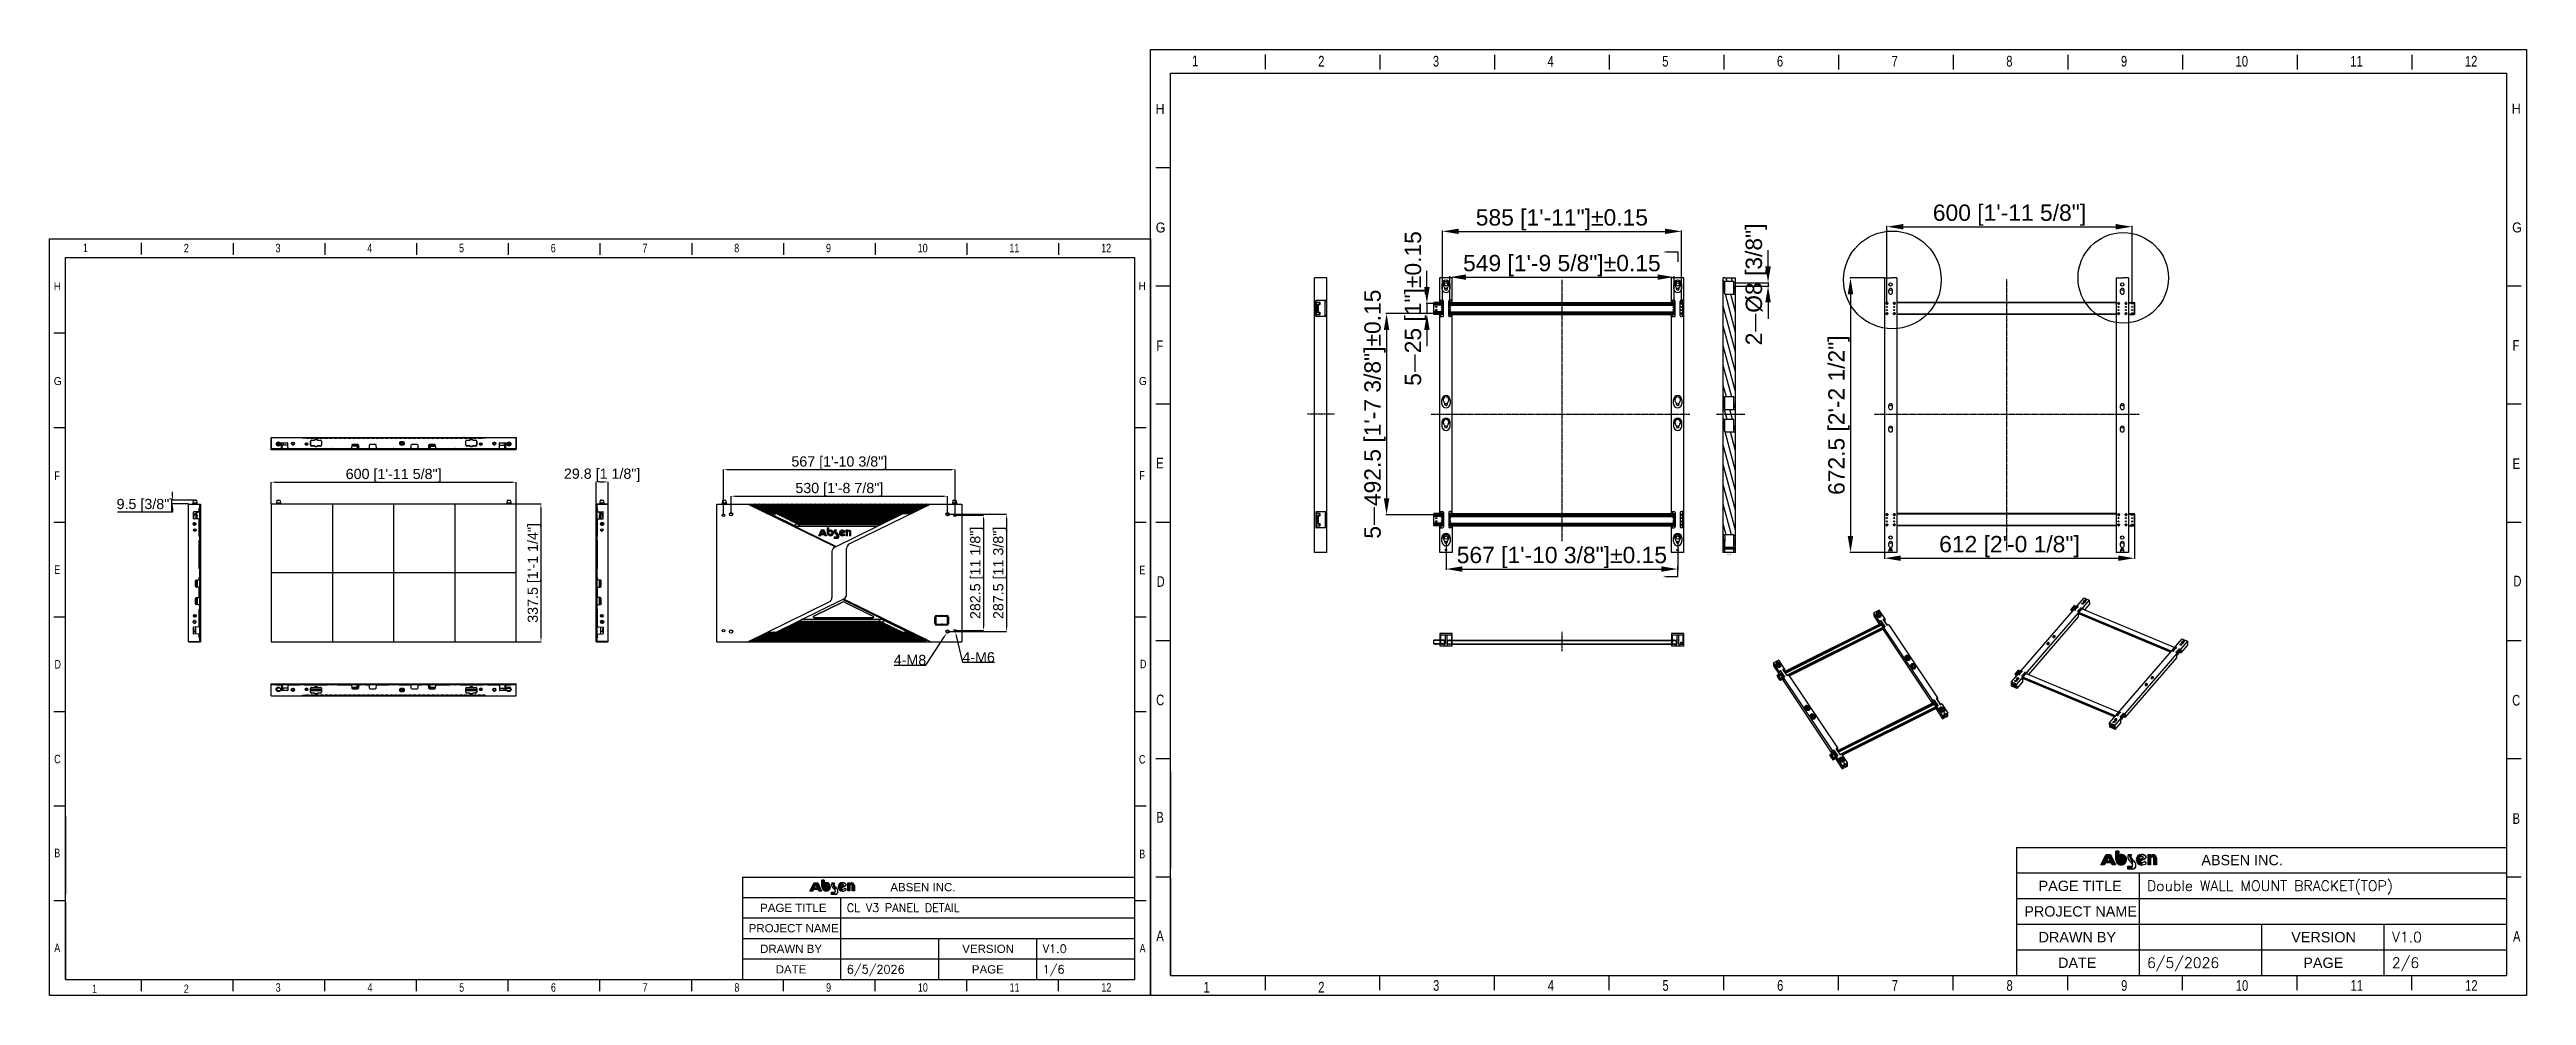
# Model space of a CAD drawing. Header units: millimetres. Extents: x 710 to 26878, y 589 to 5187.
# Drawn here: x 710 to 6773, y 589 to 2906 of the extents above; entities that cross this region are included whole.
import ezdxf

# ---------------------------------------------------------------- set-up
doc = ezdxf.new("R2010")
doc.units = ezdxf.units.MM
doc.linetypes.add('CENTER', pattern=[0.6, 0.375, -0.075, 0.075, -0.075])
for name, color, linetype in [('02___PRT_ALL_AXES', 7, 'Continuous'), ('center', 1, 'CENTER'), ('DIM', 4, 'Continuous'), ('图框', 7, 'Continuous')]:
    doc.layers.add(name, color=color, linetype=linetype)
doc.layers.add('图层 1', color=7, linetype='Continuous', lineweight=18)
doc.styles.add('CKSTANDARD', font='arial.ttf')
doc.styles.add('Roamns', font='romans.shx')
doc.styles.get("Standard").update_dxf_attribs({"font": 'arial.ttf'})
doc.dimstyles.new('DIMSTYLE_5-scale4', dxfattribs={"dimscale": 2, "dimtxt": 20, "dimasz": 20, "dimexe": 1, "dimexo": 0, "dimgap": 1.25, "dimtad": 1, "dimzin": 9, "dimdsep": 46, "dimtxsty": 'Standard', "dimcen": 0.09, "dimclre": 256, "dimclrt": 256, "dimadec": 1, "dimazin": 2, "dimtp": 0.15, "dimtm": 0.15, "dimtfac": 0.8, "dimtmove": 0, "dimatfit": 3, "dimfxl": 1, "dimtolj": 1, "dimarcsym": 0})
doc.dimstyles.get("Standard").update_dxf_attribs({"dimtxt": 0.18, "dimasz": 0.18, "dimexe": 0.18, "dimexo": 0.0625, "dimgap": 0.09, "dimtad": 0, "dimtih": 1, "dimtoh": 1, "dimdec": 4, "dimzin": 0, "dimdsep": 46, "dimtxsty": 'Standard', "dimcen": 0.09, "dimadec": 0, "dimazin": 0, "dimtfac": 1, "dimtdec": 4, "dimtofl": 0, "dimtmove": 0, "dimatfit": 3, "dimfxl": 1, "dimtolj": 1, "dimtzin": 0, "dimarcsym": 0})
doc.dimstyles.new('缩小5倍', dxfattribs={"dimtxt": 25, "dimasz": 10, "dimexe": 0.18, "dimexo": 0.0625, "dimgap": 0.09, "dimtad": 1, "dimtoh": 1, "dimdec": 3, "dimzin": 9, "dimdsep": 46, "dimtxsty": 'Standard', "dimblk": '_FILLED', "dimcen": 0.09, "dimclrd": 256, "dimclre": 256, "dimclrt": 256, "dimazin": 2, "dimtfac": 1, "dimtdec": 3, "dimtofl": 0, "dimtmove": 0, "dimatfit": 3, "dimldrblk": '_FILLED', "dimfxl": 1, "dimtolj": 1, "dimtzin": 0, "dimarcsym": 0})

msp = doc.modelspace()

# ---------------------------------------------------------------- texts
at = {"color": 7, "linetype": 'Continuous', "char_height": 3.9688, "width": 25.4, "line_spacing_factor": 0.9}
for insert, attachment_point in [((4660.9773, 2412.8101), 1), ((4660.9773, 1613.3804), 7)]:
    msp.add_mtext('A', dxfattribs=dict(at, insert=insert, attachment_point=attachment_point))
at = {"color": 2, "linetype": 'Continuous', "insert": (4826.5021, 1671.4159), "char_height": 3.96875, "width": 100.0125, "attachment_point": 3, "line_spacing_factor": 0.9}
msp.add_mtext('{\\fSimSun|b0|i0|c134|p2;A-A}', dxfattribs=at)

# ---------------------------------------------------------------- blocks, each defined once
blk = doc.blocks.new('A$C7F980674')
at = {"layer": 'DIM'}
h = blk.add_hatch(color=0, dxfattribs=at)
h.paths.add_polyline_path([(0, 14.4), (17.5, 49.1), (32.4, 49.1), (48.6, 14.4), (37.9, 14.4), (34.5, 21.5), (15.2, 21.5), (11.8, 14.4)])
h.paths.add_polyline_path([(24.9, 41.7), (18.4, 28.2), (31.3, 28.2)], flags=16)
h = blk.add_hatch(color=0, dxfattribs=at)
edge = h.paths.add_edge_path()
edge.add_arc((102.7, 13.9), 4.01, 268.99217, 361.59191)
edge.add_arc((99.2, 13.9), 7.59, 1.27011, 51.07852)
edge.add_arc((307.9, 226.7), 290.6, 223.19948, 225.42132, ccw=False)
edge.add_arc((110, 42.4), 20.2, 160.18299, 226.25348, ccw=False)
edge.add_line((91, 49.3), (102.8, 49.3))
edge.add_arc((108.3, 42.8), 8.43, 130.34551, 201.74143)
edge.add_arc((128.4, 54.8), 31.8, 208.35002, 232.64702)
edge.add_arc((94.7, 12), 22.7, 1.60725, 50.58326, ccw=False)
edge.add_arc((105.8, 11.6), 11.6, -89.35384, 5.22449, ccw=False)
edge.add_line((106, 0), (89.9, 0))
edge.add_line((89.9, 0), (89.9, 9.9))
edge.add_line((89.9, 9.9), (102.7, 9.9))
edge = h.paths.add_edge_path()
edge.add_arc((171.8, 36), 5.59, 4.24231, 157.38072)
edge.add_line((166.6, 38.1), (166.6, 14.7))
edge.add_line((166.6, 14.7), (158.3, 14.7))
edge.add_line((158.3, 14.7), (158.3, 49))
edge.add_line((158.3, 49), (166.6, 49))
edge.add_line((166.6, 49), (166.6, 44.5))
edge.add_arc((175.1, 37.2), 11.2, 0.89032, 139.12924, ccw=False)
edge.add_line((186.2, 37.4), (186.2, 14.6))
edge.add_line((186.2, 14.6), (177.3, 14.6))
edge.add_line((177.3, 14.6), (177.3, 36.4))
edge = h.paths.add_edge_path(flags=16)
edge.add_arc((136.4, 32.8), 9.44, 49.48404, 192.84658)
edge.add_line((127.2, 30.7), (142.6, 40))
edge = h.paths.add_edge_path()
edge.add_arc((138.3, 35.1), 13, 229.43069, 313.98756)
edge.add_line((147.3, 25.7), (151.6, 19.1))
edge.add_arc((136.9, 38.4), 24.3, 268.42427, 307.26362, ccw=False)
edge.add_arc((136.2, 31.8), 17.7, 90, 270, ccw=False)
edge.add_arc((137, 31.5), 17.9, 25.55908, 92.53354, ccw=False)
edge.add_line((153.1, 39.3), (129.9, 25.2))
at = {"layer": '图框'}
h = blk.add_hatch(color=30, dxfattribs=at)
edge = h.paths.add_edge_path(flags=0)
edge.add_line((64.3, 49.2), (64.3, 38.8))
edge.add_arc((68.1, 31.9), 7.85, -180, 118.47853, ccw=False)
edge.add_line((60.2, 31.9), (60.2, 60.6))
edge.add_line((60.2, 60.6), (50.4, 60.6))
edge.add_line((50.4, 60.6), (50.4, 31.9))
edge.add_arc((68.1, 31.9), 17.7, 180, 462.22225)
at = {"layer": '图框', "color": 7, "linetype": 'Continuous'}
for p, q in [((0, 14.4), (17.5, 49.1)), ((11.8, 14.4), (0, 14.4)), ((15.2, 21.5), (11.8, 14.4)), ((34.5, 21.5), (15.2, 21.5)), ((17.5, 49.1), (32.4, 49.1)), ((24.9, 41.7), (18.4, 28.2)), ((18.4, 28.2), (31.3, 28.2)), ((31.3, 28.2), (24.9, 41.7)), ((32.4, 49.1), (48.6, 14.4)), ((37.9, 14.4), (34.5, 21.5)), ((48.6, 14.4), (37.9, 14.4)), ((89.9, 9.9), (102.7, 9.9)), ((89.9, 0), (89.9, 9.9)), ((106, 0), (89.9, 0)), ((91, 49.3), (102.8, 49.3)), ((127.2, 30.7), (142.6, 40)), ((153.1, 39.3), (129.9, 25.2)), ((147.3, 25.7), (151.6, 19.1)), ((158.3, 49), (166.6, 49)), ((158.3, 14.7), (158.3, 49)), ((166.6, 14.7), (158.3, 14.7)), ((166.6, 49), (166.6, 44.5)), ((166.6, 38.1), (166.6, 14.7)), ((177.3, 14.6), (177.3, 36.4)), ((186.2, 14.6), (177.3, 14.6)), ((186.2, 37.4), (186.2, 14.6))]:
    blk.add_line(p, q, dxfattribs=at)
at = {"layer": '图框', "color": 30}
for p, q in [((60.2, 60.6), (50.4, 60.6)), ((50.4, 60.6), (50.4, 31.9)), ((60.2, 31.9), (60.2, 60.6)), ((64.3, 49.2), (64.3, 38.8))]:
    blk.add_line(p, q, dxfattribs=at)
at = {"layer": '图框', "color": 30, "linetype": 'Continuous'}
for p, q in [((50.4, 60.6), (60.2, 60.6)), ((50.4, 31.9), (50.4, 60.6)), ((60.2, 60.6), (60.2, 31.9)), ((64.3, 38.8), (64.3, 49.2))]:
    blk.add_line(p, q, dxfattribs=at)
at = {"layer": '图框', "color": 30}
for radius, end in [(17.7, 102.22225), (7.85, 118.47853)]:
    blk.add_arc((68.1, 31.9), radius, 180, end, dxfattribs=at)
at = {"layer": '图框', "color": 30, "linetype": 'Continuous'}
for radius, end in [(17.7, 102.22225), (7.85, 118.47853)]:
    blk.add_arc((68.1, 31.9), radius, 180, end, dxfattribs=at)
at = {"layer": '图框', "color": 7, "linetype": 'Continuous'}
for centre, radius, start, end in [((110, 42.4), 20.2, 160.18299, 226.25348), ((307.9, 226.7), 290.6, 223.19948, 225.42132), ((108.3, 42.8), 8.43, 130.34551, 201.74143), ((128.4, 54.8), 31.8, 208.35002, 232.64702), ((102.7, 13.9), 4.01, 268.99217, 1.59191), ((99.2, 13.9), 7.59, 1.27011, 51.07852), ((105.8, 11.6), 11.6, 270.64616, 5.22449), ((94.7, 12), 22.7, 1.60725, 50.58326), ((136.2, 31.8), 17.7, 90, 270), ((136.4, 32.8), 9.44, 49.48404, 192.84658), ((138.3, 35.1), 13, 229.43069, 313.98756), ((137, 31.5), 17.9, 25.55908, 92.53354), ((136.9, 38.4), 24.3, 268.42427, 307.26362), ((175.1, 37.2), 11.2, 0.89032, 139.12924), ((171.8, 36), 5.59, 4.24231, 157.38072)]:
    blk.add_arc(centre, radius, start, end, dxfattribs=at)
blk = doc.blocks.new('standard template')
for p, q in [((3074, 30739), (3074, 30336)), ((6246, 30728), (6246, 30325)), ((9418, 30728), (9418, 30325)), ((12589, 30728), (12589, 30325)), ((15761, 30728), (15761, 30325)), ((18933, 30728), (18933, 30325)), ((22104, 30728), (22104, 30325)), ((25276, 30728), (25276, 30325)), ((28448, 30728), (28448, 30325)), ((31619, 30728), (31619, 30325)), ((34791, 30728), (34791, 30325)), ((456, 27607), (54, 27607)), ((456, 24334), (54, 24334)), ((37812, 24334), (37409, 24334)), ((456, 21062), (54, 21062)), ((37812, 21062), (37409, 21062)), ((456, 17790), (54, 17790)), ((37812, 17790), (37409, 17790)), ((456, 14517), (54, 14517)), ((37812, 14517), (37409, 14517)), ((456, 11245), (54, 11245)), ((37812, 11245), (37409, 11245)), ((456, 10901), (456, 8211)), ((456, 8211), (456, 10446)), ((456, 6313), (456, 10291)), ((23857, 8796), (37409, 8796)), ((456, 7973), (54, 7973)), ((456, 7944), (456, 5254)), ((23857, 8093), (37409, 8093)), ((27246, 8093), (27246, 5254)), ((37812, 7973), (37409, 7973)), ((23857, 7383), (37409, 7383)), ((23857, 6674), (37409, 6674)), ((30633, 6674), (30633, 5254)), ((34021, 6674), (34021, 5254)), ((23857, 5964), (37409, 5964)), ((456, 5254), (37409, 5254)), ((3074, 5254), (3074, 4851)), ((6246, 4851), (6246, 5254)), ((9418, 4851), (9418, 5254)), ((12589, 4851), (12589, 5254)), ((15761, 4851), (15761, 5254)), ((18933, 4851), (18933, 5254)), ((22104, 4851), (22104, 5254)), ((25276, 4851), (25276, 5254)), ((28448, 4851), (28448, 5254)), ((31619, 4851), (31619, 5254)), ((34791, 4851), (34791, 5254))]:
    blk.add_line(p, q)
at = {"color": 7}
for p, q in [((23857, 8796), (23857, 5964)), ((28856, 8796), (31734, 8796)), ((23857, 5964), (23857, 5254))]:
    blk.add_line(p, q, dxfattribs=at)
blk.add_lwpolyline([(37963, 4700), (-97, 4700), (-97, 30879), (37963, 30879)], close=True)
for points in [[(456, 6674), (456, 5964), (456, 5254), (456, 30226), (37409, 30226), (37409, 5254)], [(456, 9631), (456, 8921), (456, 8211)]]:
    blk.add_lwpolyline(points, dxfattribs=at)
at = {"color": 0, "xscale": 8.255519999999997, "yscale": 8.255519999999997, "zscale": 8.255519999999997}
blk.add_blockref('A$C7F980674', (26192, 8195), dxfattribs=at)
at = {"style": 'CKSTANDARD'}
for s, height, width, p in [('1', 295, 0.75, (1055, 30416)), ('2', 295, 0.75, (4545, 30408)), ('3', 295, 0.75, (7716, 30408)), ('4', 295, 0.75, (10888, 30408)), ('5', 295, 0.75, (14060, 30408)), ('6', 295, 0.75, (17231, 30408)), ('7', 295, 0.75, (20403, 30408)), ('8', 295, 0.75, (23575, 30408)), ('9', 295, 0.75, (26746, 30408)), ('10', 294.8, 0.75, (29918, 30408)), ('11', 294.8, 0.75, (33090, 30408)), ('12', 294.8, 0.75, (36261, 30408)), ('H', 276, 0.9, (47, 29097)), ('H', 276, 0.9, (37555, 29102)), ('G', 276, 0.9, (50, 25816)), ('G', 276, 0.9, (37567, 25817)), ('F', 295, 0.75, (69, 22532)), ('F', 295, 0.75, (37578, 22543)), ('E', 295, 0.75, (62, 19285)), ('E', 295, 0.75, (37578, 19270)), ('D', 295, 0.75, (74, 16009)), ('D', 295, 0.75, (37601, 16020)), ('C', 295, 0.75, (62, 12732)), ('C', 295, 0.75, (37567, 12723)), ('B', 295, 0.75, (67, 9483)), ('B', 295, 0.75, (37578, 9450)), ('A', 295, 0.75, (67, 6202)), ('A', 295, 0.75, (37590, 6188)), ('1', 295, 0.75, (1373, 4783)), ('2', 295, 0.75, (4545, 4783)), ('3', 295, 0.75, (7722, 4830)), ('4', 295, 0.75, (10894, 4830)), ('5', 295, 0.75, (14066, 4830)), ('6', 295, 0.75, (17237, 4830)), ('7', 295, 0.75, (20409, 4830)), ('8', 295, 0.75, (23581, 4830)), ('9', 295, 0.75, (26752, 4830)), ('10', 294.8, 0.75, (29924, 4830)), ('11', 294.8, 0.75, (33096, 4830)), ('12', 294.8, 0.75, (36267, 4830))]:
    blk.add_text(s, height=height, dxfattribs=dict(at, width=width)).set_placement(p)
at = {"char_height": 284.52, "attachment_point": 1, "style": 'Roamns'}
for s, insert, width in [('{\\fArial|b0|i0|c0|p34;ABSEN INC.}', (28972, 8590), 3912.01), ('{\\fArial|b0|i0|c0|p34;PAGE TITLE}', (24469, 7876), 3912.01), ('{\\fArial|b0|i0|c0|p34;PROJECT NAME}', (24075, 7170), 3305.73), ('{\\fArial|b0|i0|c0|p34;DRAWN BY}', (24469, 6457), 3912.01), ('{\\fArial|b0|i0|c0|p34;VERSION}', (31457, 6457), 3912.01), ('{\\fArial|b0|i0|c0|p34;DATE}', (25008, 5747), 3912.01), ('{\\fArial|b0|i0|c0|p34;PAGE}', (31791, 5747), 3912.01)]:
    blk.add_mtext(s, dxfattribs=dict(at, insert=insert, width=width))
at = {"style": 'Roamns'}
for tag, p in [('PAGE_NAME', (27466, 7594)), ('PROJECT_NAME', (27466, 6884)), ('DRAWN_NAME', (27466, 6174)), ('VERSION', (34241, 6174)), ('SELECT_DATA', (27466, 5464)), ('PAGE_NUMBER', (34241, 5464))]:
    blk.add_attdef(tag, p, '', height=285, dxfattribs=at)
blk = doc.blocks.new('_FILLED')
at = {"color": 0, "linetype": 'ByBlock'}
blk.add_solid([(0, 0), (-1, 0.15), (-1, -0.15)], dxfattribs=at)
blk = doc.blocks.new('*D16')
at = {"lineweight": -2, "transparency": 16777216}
for p, q in [((2359.8, 1765.5), (2359.8, 1877.3)), ((2369.8, 1877.1), (2916.8, 1877.1)), ((2926.8, 1765.5), (2926.8, 1877.3))]:
    blk.add_line(p, q, dxfattribs=at)
at = {"layer": 'Defpoints', "color": 0, "transparency": 16777216}
for p in [(2926.8, 1877.1), (2359.8, 1765.5), (2926.8, 1765.5)]:
    blk.add_point(p, dxfattribs=at)
at = {"lineweight": -2, "transparency": 16777216, "xscale": 10, "yscale": 10, "zscale": 10, "rotation": 180}
blk.add_blockref('_FILLED', (2359.8, 1877.1), dxfattribs=at)
at = {"lineweight": -2, "transparency": 16777216, "xscale": 10, "yscale": 10, "zscale": 10}
blk.add_blockref('_FILLED', (2926.8, 1877.1), dxfattribs=at)
at = {"lineweight": 5, "transparency": 16777216, "insert": (2643.3, 1893.4), "char_height": 25, "attachment_point": 5}
blk.add_mtext('\\A1;567 [1\'-10 3/8"]', dxfattribs=at)
blk = doc.blocks.new('*D17')
at = {"lineweight": -2, "transparency": 16777216}
for p, q in [((2926.9, 1765.5), (2996.3, 1765.5)), ((2996.2, 1755.5), (2996.2, 1493)), ((2926.9, 1483), (2996.3, 1483))]:
    blk.add_line(p, q, dxfattribs=at)
at = {"layer": 'Defpoints', "color": 0, "transparency": 16777216}
for p in [(2926.8, 1765.5), (2926.8, 1483), (2996.2, 1483)]:
    blk.add_point(p, dxfattribs=at)
at = {"lineweight": -2, "transparency": 16777216, "xscale": 10, "yscale": 10, "zscale": 10}
for p, rotation in [((2996.2, 1765.5), 90), ((2996.2, 1483), 270)]:
    blk.add_blockref('_FILLED', p, dxfattribs=dict(at, rotation=rotation))
at = {"lineweight": 5, "transparency": 16777216, "insert": (2979.9, 1624.2), "char_height": 25, "attachment_point": 5, "rotation": 90}
blk.add_mtext('\\A1;282.5 [11 1/8"]', dxfattribs=at)
blk = doc.blocks.new('*D18')
at = {"lineweight": -2, "transparency": 16777216}
for p, q in [((2855.2, 1398), (2900.7, 1468.7)), ((2908.2, 1480.5), (2908.4, 1480.5)), ((2908.3, 1480.4), (2908.3, 1480.5)), ((2777.5, 1398), (2855.2, 1398))]:
    blk.add_line(p, q, dxfattribs=at)
at = {"layer": 'Defpoints', "color": 0, "transparency": 16777216}
for p in [(2906.2, 1477.1), (2910.5, 1483.8)]:
    blk.add_point(p, dxfattribs=at)
at = {"lineweight": -2, "transparency": 16777216, "xscale": 10, "yscale": 10, "zscale": 10, "rotation": 57.20990330119989}
blk.add_blockref('_FILLED', (2906.2, 1477.1), dxfattribs=at)
at = {"lineweight": 5, "transparency": 16777216, "insert": (2816.3, 1410.9), "char_height": 25, "attachment_point": 5}
blk.add_mtext('\\A1;4-M8', dxfattribs=at)
blk = doc.blocks.new('*D19')
at = {"lineweight": -2, "transparency": 16777216}
for p, q in [((2378.3, 1768), (2378.3, 1812.3)), ((2388.3, 1812.1), (2898.3, 1812.1)), ((2908.3, 1768), (2908.3, 1812.3))]:
    blk.add_line(p, q, dxfattribs=at)
at = {"layer": 'Defpoints', "color": 0, "transparency": 16777216}
for p in [(2378.3, 1768), (2908.3, 1812.1), (2908.3, 1768)]:
    blk.add_point(p, dxfattribs=at)
at = {"lineweight": -2, "transparency": 16777216, "xscale": 10, "yscale": 10, "zscale": 10, "rotation": 180}
blk.add_blockref('_FILLED', (2378.3, 1812.1), dxfattribs=at)
at = {"lineweight": -2, "transparency": 16777216, "xscale": 10, "yscale": 10, "zscale": 10}
blk.add_blockref('_FILLED', (2908.3, 1812.1), dxfattribs=at)
at = {"lineweight": 5, "transparency": 16777216, "insert": (2643.3, 1828.4), "char_height": 25, "attachment_point": 5}
blk.add_mtext('\\A1;530 [1\'-8 7/8"]', dxfattribs=at)
blk = doc.blocks.new('*D20')
at = {"lineweight": -2, "transparency": 16777216}
for p, q in [((2908.4, 1768), (3052.7, 1768)), ((3052.5, 1758), (3052.5, 1490.5)), ((2908.4, 1480.5), (3052.7, 1480.5))]:
    blk.add_line(p, q, dxfattribs=at)
at = {"layer": 'Defpoints', "color": 0, "transparency": 16777216}
for p in [(2908.3, 1768), (2908.3, 1480.5), (3052.5, 1480.5)]:
    blk.add_point(p, dxfattribs=at)
at = {"lineweight": -2, "transparency": 16777216, "xscale": 10, "yscale": 10, "zscale": 10}
for p, rotation in [((3052.5, 1768), 90), ((3052.5, 1480.5), 270)]:
    blk.add_blockref('_FILLED', p, dxfattribs=dict(at, rotation=rotation))
at = {"lineweight": 5, "transparency": 16777216, "insert": (3036.2, 1624.2), "char_height": 25, "attachment_point": 5, "rotation": 90}
blk.add_mtext('\\A1;287.5 [11 3/8"]', dxfattribs=at)
blk = doc.blocks.new('*D21')
at = {"lineweight": -2, "transparency": 16777216}
for p, q in [((2926.7, 1483), (2926.9, 1483)), ((2926.8, 1482.9), (2926.8, 1483)), ((2945.6, 1404.5), (2929.9, 1470.3)), ((3023.2, 1404.5), (2945.6, 1404.5))]:
    blk.add_line(p, q, dxfattribs=at)
at = {"layer": 'Defpoints', "color": 0, "transparency": 16777216}
for p in [(2926.1, 1485.9), (2927.5, 1480)]:
    blk.add_point(p, dxfattribs=at)
at = {"lineweight": -2, "transparency": 16777216, "xscale": 10, "yscale": 10, "zscale": 10, "rotation": 103.4347804342293}
blk.add_blockref('_FILLED', (2927.5, 1480), dxfattribs=at)
at = {"lineweight": 5, "transparency": 16777216, "insert": (2984.4, 1417.4), "char_height": 25, "attachment_point": 5}
blk.add_mtext('\\A1;4-M6', dxfattribs=at)
blk = doc.blocks.new('*D22')
at = {"lineweight": -2, "transparency": 16777216}
for p, q in [((1252.4, 1793), (1252.4, 1846.7)), ((1262.4, 1846.5), (1842.4, 1846.5)), ((1852.4, 1793), (1852.4, 1846.7))]:
    blk.add_line(p, q, dxfattribs=at)
at = {"layer": 'Defpoints', "color": 0, "transparency": 16777216}
for p in [(1852.4, 1846.5), (1252.4, 1793), (1852.4, 1793)]:
    blk.add_point(p, dxfattribs=at)
at = {"lineweight": -2, "transparency": 16777216, "xscale": 10, "yscale": 10, "zscale": 10, "rotation": 180}
blk.add_blockref('_FILLED', (1252.4, 1846.5), dxfattribs=at)
at = {"lineweight": -2, "transparency": 16777216, "xscale": 10, "yscale": 10, "zscale": 10}
blk.add_blockref('_FILLED', (1852.4, 1846.5), dxfattribs=at)
at = {"lineweight": 5, "transparency": 16777216, "insert": (1552.4, 1862.8), "char_height": 25, "attachment_point": 5}
blk.add_mtext('\\A1;600 [1\'-11 5/8"]', dxfattribs=at)
blk = doc.blocks.new('*D23')
at = {"lineweight": -2, "transparency": 16777216}
for p, q in [((1852.5, 1793), (1913.2, 1793)), ((1913, 1783), (1913, 1465.5)), ((1852.5, 1455.5), (1913.2, 1455.5))]:
    blk.add_line(p, q, dxfattribs=at)
at = {"layer": 'Defpoints', "color": 0, "transparency": 16777216}
for p in [(1852.4, 1793), (1852.4, 1455.5), (1913, 1455.5)]:
    blk.add_point(p, dxfattribs=at)
at = {"lineweight": -2, "transparency": 16777216, "xscale": 10, "yscale": 10, "zscale": 10}
for p, rotation in [((1913, 1793), 90), ((1913, 1455.5), 270)]:
    blk.add_blockref('_FILLED', p, dxfattribs=dict(at, rotation=rotation))
at = {"lineweight": 5, "transparency": 16777216, "insert": (1896.7, 1624.2), "char_height": 25, "attachment_point": 5, "rotation": 90}
blk.add_mtext('\\A1;337.5 [1\'-1 1/4"]', dxfattribs=at)
blk = doc.blocks.new('*D24')
at = {"lineweight": -2, "transparency": 16777216}
for p, q in [((2047.9, 1793), (2047.9, 1847.4)), ((2057.9, 1847.2), (2067.7, 1847.2)), ((2077.7, 1793), (2077.7, 1847.4))]:
    blk.add_line(p, q, dxfattribs=at)
at = {"layer": 'Defpoints', "color": 0, "transparency": 16777216}
for p in [(2077.7, 1847.2), (2047.9, 1793), (2077.7, 1793)]:
    blk.add_point(p, dxfattribs=at)
at = {"lineweight": -2, "transparency": 16777216, "xscale": 10, "yscale": 10, "zscale": 10, "rotation": 180}
blk.add_blockref('_FILLED', (2047.9, 1847.2), dxfattribs=at)
at = {"lineweight": -2, "transparency": 16777216, "xscale": 10, "yscale": 10, "zscale": 10}
blk.add_blockref('_FILLED', (2077.7, 1847.2), dxfattribs=at)
at = {"lineweight": 5, "transparency": 16777216, "insert": (2062.8, 1863.5), "char_height": 25, "attachment_point": 5}
blk.add_mtext('\\A1;29.8 [1 1/8"]', dxfattribs=at)
blk = doc.blocks.new('*D25')
at = {"lineweight": -2, "transparency": 16777216}
for p, q in [((1011.1, 1812.5), (1011.1, 1822.5)), ((1011.1, 1773), (876.1, 1773)), ((1062.5, 1802.5), (1010.9, 1802.5)), ((1049.9, 1793), (1010.9, 1793)), ((1011.1, 1783), (1011.1, 1773))]:
    blk.add_line(p, q, dxfattribs=at)
at = {"layer": 'Defpoints', "color": 0, "transparency": 16777216}
for p in [(1011.1, 1793), (1050, 1793), (1062.6, 1802.5)]:
    blk.add_point(p, dxfattribs=at)
at = {"lineweight": -2, "transparency": 16777216, "xscale": 10, "yscale": 10, "zscale": 10}
for p, rotation in [((1011.1, 1802.5), 270), ((1011.1, 1793), 90)]:
    blk.add_blockref('_FILLED', p, dxfattribs=dict(at, rotation=rotation))
at = {"lineweight": 5, "transparency": 16777216, "insert": (943.6, 1789.2), "char_height": 25, "attachment_point": 5}
blk.add_mtext('\\A1;9.5 [3/8"]', dxfattribs=at)
blk = doc.blocks.new('*D42')
at = {"lineweight": -2, "transparency": 16777216}
for p, q in [((4137.5, 2284.3), (4137.5, 2350.6)), ((4686.5, 2284.3), (4686.5, 2350.6))]:
    blk.add_line(p, q, dxfattribs=at)
at = {"color": 0, "lineweight": -2, "transparency": 16777216}
blk.add_line((4177.5, 2348.6), (4646.5, 2348.6), dxfattribs=at)
at = {"color": 0, "transparency": 16777216}
for points in [[(4177.5, 2355.3), (4177.5, 2342), (4137.5, 2348.6)], [(4646.5, 2355.3), (4646.5, 2342), (4686.5, 2348.6)]]:
    blk.add_solid(points, dxfattribs=at)
at = {"layer": 'Defpoints', "color": 0, "transparency": 16777216}
for p in [(4686.5, 2348.6), (4137.5, 2284.3), (4686.5, 2284.3)]:
    blk.add_point(p, dxfattribs=at)
at = {"color": 0, "transparency": 16777216, "insert": (4412, 2377), "char_height": 40, "attachment_point": 5}
blk.add_mtext('\\A1;549 [1\'-9 5/8"]%%P0.15', dxfattribs=at)
blk = doc.blocks.new('*D43')
at = {"lineweight": -2, "transparency": 16777216}
for p, q in [((4119.5, 2284.3), (4119.5, 2462.7)), ((4704.5, 2284.3), (4704.5, 2462.7))]:
    blk.add_line(p, q, dxfattribs=at)
at = {"color": 0, "lineweight": -2, "transparency": 16777216}
blk.add_line((4159.5, 2460.7), (4664.5, 2460.7), dxfattribs=at)
at = {"color": 0, "transparency": 16777216}
for points in [[(4159.5, 2467.4), (4159.5, 2454.1), (4119.5, 2460.7)], [(4664.5, 2467.4), (4664.5, 2454.1), (4704.5, 2460.7)]]:
    blk.add_solid(points, dxfattribs=at)
at = {"layer": 'Defpoints', "color": 0, "transparency": 16777216}
for p in [(4704.5, 2460.7), (4119.5, 2284.3), (4704.5, 2284.3)]:
    blk.add_point(p, dxfattribs=at)
at = {"transparency": 16777216, "insert": (4412, 2488.9), "char_height": 40, "attachment_point": 5}
blk.add_mtext('\\A1;585 [1\'-11"]%%P0.15', dxfattribs=at)
blk = doc.blocks.new('*D44')
at = {"color": 0, "lineweight": -2, "transparency": 16777216}
for p, q in [((4081.6, 2324.3), (4081.6, 2364.3)), ((4081.6, 2284.3), (4081.6, 2259.3)), ((4081.6, 2219.3), (4081.6, 2179.3))]:
    blk.add_line(p, q, dxfattribs=at)
at = {"lineweight": -2, "transparency": 16777216}
for p, q in [((4104.5, 2284.3), (4079.6, 2284.3)), ((4104.5, 2259.3), (4079.6, 2259.3))]:
    blk.add_line(p, q, dxfattribs=at)
at = {"color": 0, "transparency": 16777216}
for points in [[(4075, 2324.3), (4088.3, 2324.3), (4081.6, 2284.3)], [(4075, 2219.3), (4088.3, 2219.3), (4081.6, 2259.3)]]:
    blk.add_solid(points, dxfattribs=at)
at = {"layer": 'Defpoints', "color": 0, "transparency": 16777216}
for p in [(4081.6, 2259.3), (4104.5, 2284.3), (4104.5, 2259.3)]:
    blk.add_point(p, dxfattribs=at)
at = {"transparency": 16777216, "insert": (4053.5, 2271.8), "char_height": 40, "attachment_point": 5, "rotation": 90}
blk.add_mtext('\\A1;5{\\fSimSun|b0|i0|c134|p2;—}25 [1"]%%P0.15', dxfattribs=at)
blk = doc.blocks.new('*D45')
at = {"lineweight": -2, "transparency": 16777216}
for p, q in [((4104.5, 2259.3), (3980.9, 2259.3)), ((4104.5, 1766.8), (3980.9, 1766.8))]:
    blk.add_line(p, q, dxfattribs=at)
at = {"color": 0, "lineweight": -2, "transparency": 16777216}
blk.add_line((3982.9, 2219.3), (3982.9, 1806.8), dxfattribs=at)
at = {"color": 0, "transparency": 16777216}
for points in [[(3976.2, 2219.3), (3989.5, 2219.3), (3982.9, 2259.3)], [(3976.2, 1806.8), (3989.5, 1806.8), (3982.9, 1766.8)]]:
    blk.add_solid(points, dxfattribs=at)
at = {"layer": 'Defpoints', "color": 0, "transparency": 16777216}
for p in [(4104.5, 2259.3), (3982.9, 1766.8), (4104.5, 1766.8)]:
    blk.add_point(p, dxfattribs=at)
at = {"transparency": 16777216, "insert": (3954.5, 2013.1), "char_height": 40, "attachment_point": 5, "rotation": 90}
blk.add_mtext('\\A1;5{\\fSimSun|b0|i0|c134|p2;—}492.5 [1\'-7 3/8"]%%P0.15', dxfattribs=at)
blk = doc.blocks.new('*D39')
at = {"lineweight": -2, "transparency": 16777216}
for p, q in [((4128.5, 1700.8), (4128.5, 1631.7)), ((4695.5, 1700.8), (4695.5, 1631.7))]:
    blk.add_line(p, q, dxfattribs=at)
at = {"color": 0, "lineweight": -2, "transparency": 16777216}
blk.add_line((4168.5, 1633.7), (4655.5, 1633.7), dxfattribs=at)
at = {"color": 0, "transparency": 16777216}
for points in [[(4168.5, 1640.3), (4168.5, 1627), (4128.5, 1633.7)], [(4655.5, 1640.3), (4655.5, 1627), (4695.5, 1633.7)]]:
    blk.add_solid(points, dxfattribs=at)
at = {"layer": 'Defpoints', "color": 0, "transparency": 16777216}
for p in [(4128.5, 1700.8), (4695.5, 1700.8), (4695.5, 1633.7)]:
    blk.add_point(p, dxfattribs=at)
at = {"transparency": 16777216, "insert": (4412, 1662.1), "char_height": 40, "attachment_point": 5}
blk.add_mtext('\\A1;567 [1\'-10 3/8"]%%P0.15', dxfattribs=at)
blk = doc.blocks.new('*D38')
at = {"color": 0, "lineweight": -2, "transparency": 16777216}
for p, q in [((4916.7, 2374.8), (4916.7, 2414.8)), ((4916.7, 2334.8), (4916.7, 2326.8)), ((4916.7, 2286.8), (4916.7, 2246.8))]:
    blk.add_line(p, q, dxfattribs=at)
at = {"lineweight": -2, "transparency": 16777216}
for p, q in [((4837.2, 2334.8), (4918.7, 2334.8)), ((4837.2, 2326.8), (4918.7, 2326.8))]:
    blk.add_line(p, q, dxfattribs=at)
at = {"color": 0, "transparency": 16777216}
for points in [[(4910, 2374.8), (4923.4, 2374.8), (4916.7, 2334.8)], [(4910, 2286.8), (4923.4, 2286.8), (4916.7, 2326.8)]]:
    blk.add_solid(points, dxfattribs=at)
at = {"layer": 'Defpoints', "color": 0, "transparency": 16777216}
for p in [(4837.2, 2334.8), (4837.2, 2326.8), (4916.7, 2326.8)]:
    blk.add_point(p, dxfattribs=at)
at = {"transparency": 16777216, "insert": (4887.9, 2330.8), "char_height": 40, "attachment_point": 5, "rotation": 90}
blk.add_mtext('\\A1;2{\\fSimSun|b0|i0|c134|p2;—}%%C8 [3/8"]', dxfattribs=at)
blk = doc.blocks.new('*D40')
at = {"lineweight": -2, "transparency": 16777216}
for p, q in [((5201.7, 2346.8), (5116.5, 2346.8)), ((5118.5, 2306.8), (5118.5, 1714.3)), ((5201.7, 1674.3), (5116.5, 1674.3))]:
    blk.add_line(p, q, dxfattribs=at)
at = {"transparency": 16777216}
for points in [[(5111.8, 2306.8), (5125.1, 2306.8), (5118.5, 2346.8)], [(5111.8, 1714.3), (5125.1, 1714.3), (5118.5, 1674.3)]]:
    blk.add_solid(points, dxfattribs=at)
at = {"layer": 'Defpoints', "color": 0, "transparency": 16777216}
for p in [(5201.7, 2346.8), (5118.5, 1674.3), (5201.7, 1674.3)]:
    blk.add_point(p, dxfattribs=at)
at = {"transparency": 16777216, "insert": (5090.1, 2010.6), "char_height": 40, "attachment_point": 5, "rotation": 90}
blk.add_mtext('\\A1;672.5 [2\'-2 1/2"]', dxfattribs=at)
blk = doc.blocks.new('*D47')
at = {"lineweight": -2, "transparency": 16777216}
for p, q in [((5813.7, 1740.3), (5813.7, 1658.3)), ((5201.7, 1674.3), (5201.7, 1658.3))]:
    blk.add_line(p, q, dxfattribs=at)
at = {"color": 0, "lineweight": -2, "transparency": 16777216}
blk.add_line((5241.7, 1660.3), (5773.7, 1660.3), dxfattribs=at)
at = {"color": 0, "transparency": 16777216}
for points in [[(5241.7, 1666.9), (5241.7, 1653.6), (5201.7, 1660.3)], [(5773.7, 1666.9), (5773.7, 1653.6), (5813.7, 1660.3)]]:
    blk.add_solid(points, dxfattribs=at)
at = {"layer": 'Defpoints', "color": 0, "transparency": 16777216}
for p in [(5813.7, 1740.3), (5201.7, 1674.3), (5813.7, 1660.3)]:
    blk.add_point(p, dxfattribs=at)
at = {"transparency": 16777216, "insert": (5507.7, 1688.7), "char_height": 40, "attachment_point": 5}
blk.add_mtext('\\A1;612 [2\'-0 1/8"]', dxfattribs=at)
blk = doc.blocks.new('*D48')
at = {"lineweight": -2, "transparency": 16777216}
for p, q in [((5207.7, 2284.3), (5207.7, 2474.1)), ((5807.7, 2284.3), (5807.7, 2474.1))]:
    blk.add_line(p, q, dxfattribs=at)
at = {"color": 0, "lineweight": -2, "transparency": 16777216}
blk.add_line((5247.7, 2472.1), (5767.7, 2472.1), dxfattribs=at)
at = {"color": 0, "transparency": 16777216}
for points in [[(5247.7, 2478.8), (5247.7, 2465.4), (5207.7, 2472.1)], [(5767.7, 2478.8), (5767.7, 2465.4), (5807.7, 2472.1)]]:
    blk.add_solid(points, dxfattribs=at)
at = {"layer": 'Defpoints', "color": 0, "transparency": 16777216}
for p in [(5807.7, 2472.1), (5207.7, 2284.3), (5807.7, 2284.3)]:
    blk.add_point(p, dxfattribs=at)
at = {"transparency": 16777216, "insert": (5507.7, 2500.5), "char_height": 40, "attachment_point": 5}
blk.add_mtext('\\A1;600 [1\'-11 5/8"]', dxfattribs=at)

# ---------------------------------------------------------------- dimensions: what is measured, and where the dimension line sits
for base, p1, p2, picture, middle in [((4704.4501, 2460.7284), (4119.4501, 2284.3453), (4704.4501, 2284.3453), '*D43', (4411.9501, 2460.7284)), ((4695.4501, 1633.6564), (4128.4501, 1700.8453), (4695.4501, 1700.8453), '*D39', (4411.9501, 1633.6564))]:
    dim = msp.add_linear_dim(base=base, p1=p1, p2=p2, text='<>%%P0.15', dimstyle='DIMSTYLE_5-scale4', override={"dimarcsym": 1})
    dim.commit()
    dim.dimension.update_dxf_attribs({"geometry": picture, "text_midpoint": middle, "dimtype": 160})
dim = msp.add_linear_dim(base=(5807.709, 2472.1041), p1=(5207.709, 2284.3453), p2=(5807.709, 2284.3453), dimstyle='DIMSTYLE_5-scale4')
dim.commit()
dim.dimension.update_dxf_attribs({"geometry": '*D48', "text_midpoint": (5507.709, 2500.4977)})
for base, p1, p2, text, picture, middle in [((4081.6295, 2259.3453), (4104.4501, 2284.3453), (4104.4501, 2259.3453), '5{\\fSimSun|b0|i0|c134|p2;—}<>%%P0.15', '*D44', (4081.6295, 2271.8453)), ((4916.712, 2326.8453), (4837.1525, 2334.8453), (4837.1525, 2326.8453), '2{\\fSimSun|b0|i0|c134|p2;—}%%C<>', '*D38', (4916.712, 2330.8453)), ((3982.8785, 1766.8453), (4104.4501, 2259.3453), (4104.4501, 1766.8453), '5{\\fSimSun|b0|i0|c134|p2;—}<>%%P0.15', '*D45', (3982.8785, 2013.0953))]:
    dim = msp.add_linear_dim(base=base, p1=p1, p2=p2, angle=90, text=text, dimstyle='DIMSTYLE_5-scale4', override={"dimarcsym": 1})
    dim.commit()
    dim.dimension.update_dxf_attribs({"geometry": picture, "text_midpoint": middle, "dimtype": 160})
dim = msp.add_linear_dim(base=(4686.4501, 2348.6218), p1=(4137.4501, 2284.3453), p2=(4686.4501, 2284.3453), text='<>%%P0.15', dimstyle='DIMSTYLE_5-scale4', override={"dimclrd": 0, "dimclre": 256, "dimclrt": 0, "dimarcsym": 1})
dim.commit()
dim.dimension.update_dxf_attribs({"geometry": '*D42', "text_midpoint": (4411.9501, 2377.0154)})
dim = msp.add_linear_dim(base=(5118.4613, 1674.3453), p1=(5201.709, 2346.8453), p2=(5201.709, 1674.3453), angle=90, dimstyle='DIMSTYLE_5-scale4', override={"dimclrd": 256, "dimarcsym": 1})
dim.commit()
dim.dimension.update_dxf_attribs({"geometry": '*D40', "text_midpoint": (5118.4613, 2010.5953), "dimtype": 160})
at = {"color": 1, "lineweight": 5}
dim = msp.add_linear_dim(base=(2926.8317, 1877.0963), p1=(2359.8317, 1765.4505), p2=(2926.8317, 1765.4505), dimstyle='缩小5倍', dxfattribs=at)
dim.commit()
dim.dimension.update_dxf_attribs({"geometry": '*D16', "text_midpoint": (2643.3317, 1877.0963), "dimtype": 160})
at = {"color": 6, "lineweight": 5}
for base, p1, p2, picture, middle in [((1852.4338, 1846.5326), (1252.4338, 1792.9505), (1852.4338, 1792.9505), '*D22', (1552.4338, 1846.5326)), ((2077.7482, 1847.2195), (2047.9482, 1792.9505), (2077.7482, 1792.9505), '*D24', (2062.8482, 1847.2195))]:
    dim = msp.add_linear_dim(base=base, p1=p1, p2=p2, dimstyle='缩小5倍', dxfattribs=at)
    dim.commit()
    dim.dimension.update_dxf_attribs({"geometry": picture, "text_midpoint": middle, "dimtype": 160})
at = {"color": 1, "lineweight": 5}
dim = msp.add_linear_dim(base=(2908.3317, 1812.1169), p1=(2378.3317, 1767.9505), p2=(2908.3317, 1767.9505), dimstyle='缩小5倍', dxfattribs=at)
dim.commit()
dim.dimension.update_dxf_attribs({"geometry": '*D19', "text_midpoint": (2643.3317, 1828.3904)})
at = {"color": 6, "lineweight": 5}
for base, p1, p2, picture, middle in [((1011.0924, 1792.9505), (1062.5798, 1802.4505), (1049.9886, 1792.9505), '*D25', (943.5569, 1772.9505)), ((1913.0077, 1455.4505), (1852.4338, 1792.9505), (1852.4338, 1455.4505), '*D23', (1913.0077, 1624.2005))]:
    dim = msp.add_linear_dim(base=base, p1=p1, p2=p2, angle=90, dimstyle='缩小5倍', dxfattribs=at)
    dim.commit()
    dim.dimension.update_dxf_attribs({"geometry": picture, "text_midpoint": middle, "dimtype": 160})
at = {"color": 1, "lineweight": 5}
for base, p1, p2, picture, middle in [((3052.4893, 1480.4505), (2908.3317, 1767.9505), (2908.3317, 1480.4505), '*D20', (3052.4893, 1624.2005)), ((2996.1562, 1482.9505), (2926.8317, 1765.4505), (2926.8317, 1482.9505), '*D17', (2996.1562, 1624.2005))]:
    dim = msp.add_linear_dim(base=base, p1=p1, p2=p2, angle=90, dimstyle='缩小5倍', dxfattribs=at)
    dim.commit()
    dim.dimension.update_dxf_attribs({"geometry": picture, "text_midpoint": middle, "dimtype": 160})
dim = msp.add_linear_dim(base=(5813.709, 1660.2815), p1=(5201.709, 1674.3453), p2=(5813.709, 1740.3453), dimstyle='DIMSTYLE_5-scale4', override={"dimarcsym": 1})
dim.commit()
dim.dimension.update_dxf_attribs({"geometry": '*D47', "text_midpoint": (5507.709, 1688.6751)})
for p1, p2, text, picture, middle in [((2910.498, 1483.8131), (2906.1655, 1477.0878), '4-M8', '*D18', (2816.3399, 1398.0152)), ((2926.1347, 1485.8684), (2927.5288, 1480.0326), '4-M6', '*D21', (2984.4127, 1404.5454))]:
    dim = msp.add_diameter_dim_2p(p1=p1, p2=p2, text=text, dimstyle='缩小5倍', dxfattribs=at)
    dim.commit()
    dim.dimension.update_dxf_attribs({"geometry": picture, "text_midpoint": middle, "dimtype": 163})

# ---------------------------------------------------------------- hatches: boundary and pattern name
at = {"linetype": 'Continuous'}
h = msp.add_hatch(dxfattribs=at)
h.set_pattern_fill('DEFAULT__1', color=2, scale=12.548463, angle=285, style=0, pattern_type=0)
h.set_pattern_definition([(285, (4309.818, 400.267), (12.120884, 3.24778), [])])
edge = h.paths.add_edge_path()
edge.add_line((4810.6525, 1678.2453), (4810.6525, 1674.3453))
edge.add_line((4810.6525, 1678.2453), (4807.1525, 1678.2453))
edge.add_line((4807.1525, 1678.2453), (4807.1525, 1674.3453))
edge.add_line((4810.6525, 1674.3453), (4807.1525, 1674.3453))
edge = h.paths.add_edge_path()
edge.add_line((4837.1525, 2346.8453), (4810.8525, 2346.8453))
edge.add_line((4810.8525, 2357.3453), (4810.8525, 2357.8453))
edge.add_line((4810.8525, 2357.3453), (4807.6525, 2357.3453))
edge.add_line((4807.1525, 2356.8453), (4807.6525, 2357.3453))
edge.add_line((4807.1525, 2356.8453), (4807.1525, 2353.8453))
edge.add_line((4807.1525, 2353.8453), (4807.6525, 2353.3453))
edge.add_line((4810.8525, 2353.3453), (4807.6525, 2353.3453))
edge.add_line((4810.8525, 2346.8453), (4810.8525, 2353.3453))
edge.add_line((4810.8525, 2346.8453), (4807.1525, 2346.8453))
edge.add_line((4807.1525, 2346.8453), (4807.1525, 2340.8453))
edge.add_line((4807.9525, 2340.8453), (4807.1525, 2340.8453))
edge.add_line((4807.9525, 2337.8453), (4807.9525, 2340.8453))
edge.add_line((4833.1525, 2337.8453), (4807.9525, 2337.8453))
edge.add_line((4833.1525, 2337.8453), (4833.1525, 2334.8453))
edge.add_line((4837.1525, 2334.8453), (4833.1525, 2334.8453))
edge.add_line((4837.1525, 2357.8453), (4837.1525, 2334.8453))
edge = h.paths.add_edge_path()
edge.add_line((4837.1525, 2326.8453), (4833.1525, 2326.8453))
edge.add_line((4833.1525, 2326.8453), (4833.1525, 2320.8453))
edge.add_line((4833.1525, 2320.8453), (4837.1525, 2320.8453))
edge.add_line((4837.1525, 2326.8453), (4837.1525, 2320.8453))
edge = h.paths.add_edge_path()
edge.add_line((4810.6525, 2306.8453), (4837.1525, 2306.8453))
edge.add_line((4810.6525, 2316.8453), (4810.6525, 2306.8453))
edge.add_line((4810.6525, 2316.8453), (4807.9525, 2316.8453))
edge.add_line((4807.9525, 2310.8453), (4807.9525, 2316.8453))
edge.add_line((4807.9525, 2310.8453), (4807.1525, 2310.8453))
edge.add_line((4807.1525, 2310.8453), (4807.1525, 2058.3453))
edge.add_line((4807.9525, 2058.3453), (4807.1525, 2058.3453))
edge.add_line((4807.9525, 2055.3453), (4807.9525, 2058.3453))
edge.add_line((4833.1525, 2055.3453), (4807.9525, 2055.3453))
edge.add_line((4833.1525, 2055.3453), (4833.1525, 2038.3453))
edge.add_line((4833.1525, 2038.3453), (4837.1525, 2038.3453))
edge.add_line((4837.1525, 2306.8453), (4837.1525, 2038.3453))
edge = h.paths.add_edge_path()
edge.add_line((4810.6525, 2024.3453), (4837.1525, 2024.3453))
edge.add_line((4810.6525, 2034.3453), (4810.6525, 2024.3453))
edge.add_line((4810.6525, 2034.3453), (4807.9525, 2034.3453))
edge.add_line((4807.9525, 2028.3453), (4807.9525, 2034.3453))
edge.add_line((4807.9525, 2028.3453), (4807.1525, 2028.3453))
edge.add_line((4807.1525, 2028.3453), (4807.1525, 2003.3453))
edge.add_line((4807.9525, 2003.3453), (4807.1525, 2003.3453))
edge.add_line((4807.9525, 2000.3453), (4807.9525, 2003.3453))
edge.add_line((4833.1525, 2000.3453), (4807.9525, 2000.3453))
edge.add_line((4833.1525, 2000.3453), (4833.1525, 1983.3453))
edge.add_line((4833.1525, 1983.3453), (4837.1525, 1983.3453))
edge.add_line((4837.1525, 2024.3453), (4837.1525, 1983.3453))
edge = h.paths.add_edge_path()
edge.add_line((4810.6525, 1969.3453), (4837.1525, 1969.3453))
edge.add_line((4810.6525, 1979.3453), (4810.6525, 1969.3453))
edge.add_line((4810.6525, 1979.3453), (4807.9525, 1979.3453))
edge.add_line((4807.9525, 1973.3453), (4807.9525, 1979.3453))
edge.add_line((4807.9525, 1973.3453), (4807.1525, 1973.3453))
edge.add_line((4807.1525, 1973.3453), (4807.1525, 1720.8453))
edge.add_line((4807.9525, 1720.8453), (4807.1525, 1720.8453))
edge.add_line((4807.9525, 1717.8453), (4807.9525, 1720.8453))
edge.add_line((4833.1525, 1717.8453), (4807.9525, 1717.8453))
edge.add_line((4833.1525, 1717.8453), (4833.1525, 1714.8453))
edge.add_line((4837.1525, 1714.8453), (4833.1525, 1714.8453))
edge.add_line((4837.1525, 1969.3453), (4837.1525, 1714.8453))
edge = h.paths.add_edge_path()
edge.add_line((4810.6525, 1696.8453), (4807.9525, 1696.8453))
edge.add_line((4807.9525, 1690.8453), (4807.9525, 1696.8453))
edge.add_line((4807.9525, 1690.8453), (4807.1525, 1690.8453))
edge.add_line((4807.1525, 1690.8453), (4807.1525, 1682.4453))
edge.add_line((4810.6525, 1682.4453), (4807.1525, 1682.4453))
edge.add_line((4810.6525, 1683.8453), (4810.6525, 1682.4453))
edge.add_line((4810.6525, 1683.8453), (4837.1525, 1683.8453))
edge.add_line((4837.1525, 1686.8453), (4837.1525, 1683.8453))
edge.add_line((4810.6525, 1686.8453), (4837.1525, 1686.8453))
edge.add_line((4810.6525, 1696.8453), (4810.6525, 1686.8453))
edge = h.paths.add_edge_path()
edge.add_line((4833.1525, 1700.8453), (4837.1525, 1700.8453))
edge.add_line((4837.1525, 1706.8453), (4837.1525, 1700.8453))
edge.add_line((4837.1525, 1706.8453), (4833.1525, 1706.8453))
edge.add_line((4833.1525, 1706.8453), (4833.1525, 1700.8453))
h = msp.add_hatch(color=256)
h.paths.add_polyline_path([(2600.051, 1720.6143), (2605.3494, 1720.6143), (2602.7002, 1726.2977)], flags=16)
h.paths.add_polyline_path([(2606.687, 1717.7452), (2598.7135, 1717.7452), (2597.3103, 1714.735), (2592.273, 1714.735), (2599.1947, 1729.5832), (2603.741, 1729.5832), (2606.2058, 1729.5832), (2613.1274, 1714.735), (2608.0902, 1714.735)])
at = {"true_color": 0xf58220}
h = msp.add_hatch(color=30, dxfattribs=at)
edge = h.paths.add_edge_path()
edge.add_spline(control_points=[(2618.2217, 1721.1019), (2618.3671, 1720.6893), (2618.5901, 1720.3128), (2618.873, 1719.9903), (2619.4955, 1719.2806), (2620.4085, 1718.8312), (2621.423, 1718.8312), (2623.2917, 1718.8312), (2624.8155, 1720.3554), (2624.8155, 1722.2241), (2624.8155, 1724.0927), (2623.2917, 1725.6166), (2621.423, 1725.6166), (2620.8136, 1725.6166), (2620.2409, 1725.4544), (2619.7456, 1725.1711), (2619.7456, 1725.1711), (2619.7456, 1729.5211), (2619.7456, 1729.5211), (2620.2999, 1729.6476), (2620.8668, 1729.713), (2621.423, 1729.713), (2625.5478, 1729.713), (2628.9121, 1726.3487), (2628.9121, 1722.2241), (2628.9121, 1718.0992), (2625.5478, 1714.735), (2621.423, 1714.735), (2618.0106, 1714.735), (2615.1189, 1717.0375), (2614.2219, 1720.1684), (2613.9281, 1721.1942), (2613.9337, 1722.1631), (2613.9337, 1723.22), (2613.9337, 1723.22), (2613.9337, 1724.433), (2613.9337, 1724.433), (2613.9337, 1724.433), (2613.9337, 1734.554), (2613.9337, 1734.554), (2613.9337, 1734.554), (2618.0328, 1734.554), (2618.0328, 1734.554), (2618.0328, 1730.7495), (2618.0328, 1726.9453), (2618.0328, 1723.1408), (2618.0328, 1722.441), (2617.9844, 1721.7754), (2618.2217, 1721.1019)], knot_values=[0, 0, 0, 0, 1, 1, 1, 2, 2, 2, 3, 3, 3, 4, 4, 4, 5, 5, 5, 6, 6, 6, 7, 7, 7, 8, 8, 8, 9, 9, 9, 10, 10, 10, 11, 11, 11, 12, 12, 12, 13, 13, 13, 14, 14, 14, 15, 15, 15, 16, 16, 16, 16], degree=3, periodic=0)
h = msp.add_hatch(color=256)
edge = h.paths.add_edge_path()
edge.add_spline(control_points=[(2631.181, 1729.5832), (2631.181, 1729.5832), (2636.2343, 1729.5832), (2636.2343, 1729.5832), (2634.5001, 1728.3428), (2634.6219, 1726.2936), (2635.7432, 1724.6592), (2636.0865, 1724.159), (2636.5013, 1723.6498), (2636.9243, 1723.1436), (2638.3192, 1721.4752), (2639.8308, 1720.3516), (2640.9966, 1718.753), (2642.4952, 1716.6974), (2643.1122, 1714.4174), (2642.1201, 1711.8734), (2641.6072, 1710.5591), (2640.6924, 1709.4637), (2639.4609, 1708.8939), (2638.5294, 1708.4632), (2637.4651, 1708.3036), (2636.3551, 1708.3036), (2636.3551, 1708.3036), (2630.5247, 1708.3036), (2630.5247, 1708.3036), (2630.5247, 1708.3036), (2630.5247, 1712.8016), (2630.5247, 1712.8016), (2630.5247, 1712.8016), (2636.1705, 1712.8016), (2636.1705, 1712.8016), (2636.1705, 1712.8016), (2636.1738, 1712.8016), (2636.1738, 1712.8016), (2636.1738, 1712.8016), (2636.1767, 1712.8016), (2636.1767, 1712.8016), (2636.1767, 1712.8016), (2636.1856, 1712.8016), (2636.1856, 1712.8016), (2636.1856, 1712.8016), (2636.1883, 1712.8019), (2636.1883, 1712.8019), (2637.1766, 1712.8098), (2637.9767, 1713.6141), (2637.9767, 1714.6046), (2637.9767, 1715.4617), (2637.2948, 1716.0642), (2636.7791, 1716.6512), (2635.4803, 1718.1301), (2634.1077, 1719.6459), (2633.377, 1720.4044), (2630.7793, 1723.1016), (2630.0654, 1726.178), (2631.181, 1729.5832)], knot_values=[0, 0, 0, 0, 1, 1, 1, 2, 2, 2, 3, 3, 3, 4, 4, 4, 5, 5, 5, 6, 6, 6, 7, 7, 7, 8, 8, 8, 9, 9, 9, 10, 10, 10, 11, 11, 11, 12, 12, 12, 13, 13, 13, 14, 14, 14, 15, 15, 15, 16, 16, 16, 17, 17, 17, 18, 18, 18, 18], degree=3, periodic=0)
h = msp.add_hatch(color=256)
edge = h.paths.add_edge_path()
edge.add_spline(control_points=[(2657.4098, 1716.5987), (2656.4189, 1715.9597), (2655.4135, 1715.4835), (2654.3991, 1715.1664), (2653.3796, 1714.8444), (2652.3223, 1714.686), (2651.232, 1714.686), (2650.1557, 1714.686), (2649.1552, 1714.8678), (2648.2211, 1715.2271), (2647.2919, 1715.5864), (2646.4571, 1716.1185), (2645.7129, 1716.8181), (2644.9639, 1717.5271), (2644.395, 1718.3392), (2644.0015, 1719.2444), (2643.6078, 1720.1493), (2643.4085, 1721.1152), (2643.4085, 1722.1369), (2643.4085, 1723.1728), (2643.6031, 1724.1386), (2643.9871, 1725.0343), (2644.3711, 1725.9255), (2644.9449, 1726.7326), (2645.7129, 1727.4511), (2646.4571, 1728.1696), (2647.2776, 1728.706), (2648.1879, 1729.0561), (2649.0934, 1729.4059), (2650.1082, 1729.5833), (2651.232, 1729.5833), (2652.7488, 1729.5833), (2654.1097, 1729.2195), (2655.3139, 1728.4914), (2656.5183, 1727.7637), (2657.5092, 1726.7), (2658.2869, 1725.305), (2658.2869, 1725.305), (2648.1879, 1719.1369), (2648.1879, 1719.1369), (2648.6242, 1718.7407), (2649.1077, 1718.437), (2649.6482, 1718.2366), (2650.184, 1718.036), (2650.7717, 1717.9378), (2651.4121, 1717.9378), (2652.0568, 1717.9378), (2652.7488, 1718.0684), (2653.4792, 1718.3345), (2654.2139, 1718.5955), (2655.0343, 1719.0156), (2655.9542, 1719.5896), (2655.9542, 1719.5896), (2657.4098, 1716.5987), (2657.4098, 1716.5987)], knot_values=[0, 0, 0, 0, 1, 1, 1, 2, 2, 2, 3, 3, 3, 4, 4, 4, 5, 5, 5, 6, 6, 6, 7, 7, 7, 8, 8, 8, 9, 9, 9, 10, 10, 10, 11, 11, 11, 12, 12, 12, 13, 13, 13, 14, 14, 14, 15, 15, 15, 16, 16, 16, 17, 17, 17, 18, 18, 18, 18], degree=3, periodic=0)
edge = h.paths.add_edge_path(flags=16)
edge.add_spline(control_points=[(2646.993, 1721.6423), (2646.993, 1721.6423), (2653.5644, 1725.6082), (2653.5644, 1725.6082), (2653.2752, 1725.9255), (2652.9339, 1726.1681), (2652.5308, 1726.3265), (2652.1279, 1726.4854), (2651.6728, 1726.5646), (2651.1749, 1726.5646), (2649.9705, 1726.5646), (2648.9703, 1726.1587), (2648.169, 1725.3469), (2647.3677, 1724.5351), (2646.9646, 1723.5087), (2646.9646, 1722.2722), (2646.9646, 1722.0948), (2646.9694, 1721.969), (2646.9741, 1721.8804), (2646.9789, 1721.7916), (2646.9837, 1721.7124), (2646.993, 1721.6423)], knot_values=[0, 0, 0, 0, 1, 1, 1, 2, 2, 2, 3, 3, 3, 4, 4, 4, 5, 5, 5, 6, 6, 6, 7, 7, 7, 7], degree=3, periodic=0)
h = msp.add_hatch(color=256)
edge = h.paths.add_edge_path()
edge.add_spline(control_points=[(2659.8995, 1714.735), (2659.8995, 1714.735), (2659.8995, 1729.5832), (2659.8995, 1729.5832), (2659.8995, 1729.5832), (2663.2324, 1729.5832), (2663.2324, 1729.5832), (2663.2324, 1729.5832), (2663.2324, 1727.3797), (2663.2324, 1727.3797), (2664.3923, 1728.7618), (2665.5584, 1729.3087), (2667.3321, 1729.255), (2668.2927, 1729.255), (2669.8005, 1728.6181), (2670.5639, 1727.7084), (2671.2911, 1726.7807), (2671.8185, 1726.008), (2671.8185, 1724.305), (2671.8185, 1724.305), (2671.8185, 1714.735), (2671.8185, 1714.735), (2671.8185, 1714.735), (2668.1774, 1714.735), (2668.1774, 1714.735), (2668.1774, 1714.735), (2668.1774, 1723.0481), (2668.1774, 1723.0481), (2668.1774, 1723.5341), (2668.1794, 1724.0626), (2668.101, 1724.5543), (2668.0389, 1724.9429), (2667.8223, 1725.3663), (2667.4994, 1725.7126), (2666.5718, 1726.7073), (2664.8577, 1726.6788), (2664.007, 1725.5772), (2663.5518, 1724.994), (2663.5119, 1724.4183), (2663.5119, 1722.966), (2663.5119, 1722.966), (2663.5119, 1714.735), (2663.5119, 1714.735), (2663.5119, 1714.735), (2659.8995, 1714.735), (2659.8995, 1714.735)], knot_values=[0, 0, 0, 0, 1, 1, 1, 2, 2, 2, 3, 3, 3, 4, 4, 4, 5, 5, 5, 6, 6, 6, 7, 7, 7, 8, 8, 8, 9, 9, 9, 10, 10, 10, 11, 11, 11, 12, 12, 12, 13, 13, 13, 14, 14, 14, 15, 15, 15, 15], degree=3, periodic=0)

# ---------------------------------------------------------------- linework, layer by layer
for p, q in [((4695.4501, 2410.8257), (4695.4501, 2385.8257)), ((4810.8525, 2346.8453), (4837.1525, 2346.8453)), ((2618.2217, 1721.1019), (2618.2217, 1721.1019)), ((2618.2217, 1721.1019), (2618.2217, 1721.1019)), ((2618.2217, 1721.1019), (2618.2217, 1721.1019)), ((4695.4501, 1615.3648), (4695.4501, 1640.3648)), ((5517.9032, 1345.7725), (5517.7429, 1353.5688)), ((5519.9123, 1344.9337), (5519.7519, 1352.7301)), ((5758.2983, 1245.4149), (5758.138, 1253.2112)), ((5760.3074, 1244.5761), (5760.1471, 1252.3725))]:
    msp.add_line(p, q)
at = {"color": 7, "linetype": 'Continuous'}
for p, q in [((3806.3582, 1674.3453), (3806.3582, 2346.8453)), ((3836.3582, 2346.8453), (3806.3582, 2346.8453)), ((3836.3582, 1674.3453), (3836.3582, 2346.8453)), ((4113.4501, 2286.8453), (4113.4501, 2346.8453)), ((4143.4501, 2346.8453), (4113.4501, 2346.8453)), ((4118.4501, 2330.8453), (4118.4501, 2320.8453)), ((4124.4501, 2322.908), (4124.4501, 2320.8453)), ((4132.4501, 2320.8453), (4132.4501, 2322.908)), ((4138.4501, 2320.8453), (4138.4501, 2330.8453)), ((4143.4501, 2286.8453), (4143.4501, 2346.8453)), ((4680.4501, 2286.8453), (4680.4501, 2346.8453)), ((4710.4501, 2346.8453), (4680.4501, 2346.8453)), ((4685.4501, 2330.8453), (4685.4501, 2320.8453)), ((4691.4501, 2322.908), (4691.4501, 2320.8453)), ((4699.4501, 2320.8453), (4699.4501, 2322.908)), ((4705.4501, 2320.8453), (4705.4501, 2330.8453)), ((4710.4501, 1674.3453), (4710.4501, 2346.8453)), ((4807.1525, 1710.8453), (4807.1525, 2346.8453)), ((4810.8525, 2346.8453), (4807.1525, 2346.8453)), ((4807.9525, 2340.8453), (4807.1525, 2340.8453)), ((4807.1525, 2330.8453), (4807.9525, 2330.8453)), ((4807.1525, 2320.8453), (4810.6525, 2320.8453)), ((4807.9525, 2310.8453), (4807.1525, 2310.8453)), ((4807.9525, 2310.8453), (4807.9525, 2340.8453)), ((4833.1525, 2337.8453), (4807.9525, 2337.8453)), ((4807.9525, 2326.2152), (4810.6525, 2326.2152)), ((4807.9525, 2322.908), (4810.6525, 2322.908)), ((4810.6525, 2316.8453), (4807.9525, 2316.8453)), ((4810.6525, 2306.8453), (4810.6525, 2337.5535)), ((4833.1525, 2337.5535), (4810.6525, 2337.5535)), ((4810.6525, 2307.2627), (4833.1525, 2307.2627)), ((4810.6525, 2306.8453), (4837.1525, 2306.8453)), ((4833.1525, 2307.2627), (4833.1525, 2337.8453)), ((4837.1525, 2334.8453), (4833.1525, 2334.8453)), ((4837.1525, 2326.8453), (4833.1525, 2326.8453)), ((4833.1525, 2320.8453), (4837.1525, 2320.8453)), ((4837.1525, 2315.8453), (4833.1525, 2315.8453)), ((4837.1525, 2311.8453), (4833.1525, 2311.8453)), ((4837.1525, 1674.3453), (4837.1525, 2346.8453)), ((5201.709, 2346.8453), (5201.709, 1674.3453)), ((5201.709, 2346.8453), (5219.209, 2346.8453)), ((5211.709, 2315.8453), (5211.709, 2311.8453)), ((5231.709, 2346.8453), (5219.209, 2346.8453)), ((5221.709, 2311.8453), (5221.709, 2315.8453)), ((5231.709, 2346.8453), (5231.709, 1674.3453)), ((5768.709, 2346.8453), (5768.709, 1674.3453)), ((5768.709, 2346.8453), (5786.209, 2346.8453)), ((5778.709, 2315.8453), (5778.709, 2311.8453)), ((5798.709, 2346.8453), (5786.209, 2346.8453)), ((5788.709, 2311.8453), (5788.709, 2315.8453)), ((5798.709, 2346.8453), (5798.709, 1674.3453)), ((3810.0582, 2252.8453), (3810.0582, 2290.8453)), ((3810.3582, 2252.1311), (3810.3582, 2291.5594)), ((3810.3582, 2286.3453), (3810.4921, 2286.3453)), ((3810.8582, 2285.8453), (3810.3582, 2285.8453)), ((3810.8582, 2257.8453), (3810.3582, 2257.8453)), ((3810.3582, 2257.3453), (3810.4921, 2257.3453)), ((3810.8582, 2285.8453), (3810.8582, 2257.8453)), ((3811.0582, 2291.8453), (3836.3582, 2291.8453)), ((3836.3582, 2251.8453), (3811.0582, 2251.8453)), ((3811.3582, 2286.3453), (3811.3582, 2286.8453)), ((3819.3582, 2286.8453), (3811.3582, 2286.8453)), ((3819.3582, 2286.3453), (3811.3582, 2286.3453)), ((3811.3582, 2257.3453), (3811.3582, 2256.8453)), ((3811.3582, 2257.3453), (3819.3582, 2257.3453)), ((3811.3582, 2256.8453), (3819.3582, 2256.8453)), ((3812.8582, 2263.8453), (3812.8582, 2279.8453)), ((3812.8582, 2279.8453), (3813.3582, 2279.8453)), ((3812.8582, 2263.8453), (3813.3582, 2263.8453)), ((3813.3582, 2263.8453), (3813.3582, 2279.8453)), ((3815.3582, 2282.3453), (3815.3582, 2281.8453)), ((3815.3582, 2282.3453), (3819.3582, 2282.3453)), ((3815.3582, 2281.8453), (3819.3582, 2281.8453)), ((3815.3582, 2261.3453), (3815.3582, 2261.8453)), ((3819.3582, 2261.8453), (3815.3582, 2261.8453)), ((3819.3582, 2261.3453), (3815.3582, 2261.3453)), ((3819.3582, 2286.3453), (3819.3582, 2286.8453)), ((3819.3582, 2282.3453), (3819.3582, 2281.8453)), ((3819.3582, 2261.3453), (3819.3582, 2261.8453)), ((3819.3582, 2257.3453), (3819.3582, 2256.8453)), ((3819.8582, 2282.8453), (3819.8582, 2285.8453)), ((3819.8582, 2285.8453), (3820.3582, 2285.8453)), ((3819.8582, 2282.8453), (3820.3582, 2282.8453)), ((3819.8582, 2257.8453), (3819.8582, 2260.8453)), ((3819.8582, 2260.8453), (3820.3582, 2260.8453)), ((3819.8582, 2257.8453), (3820.3582, 2257.8453)), ((3820.3582, 2282.8453), (3820.3582, 2285.8453)), ((3820.3582, 2257.8453), (3820.3582, 2260.8453)), ((3832.8582, 2251.8453), (3832.8582, 2291.8453)), ((3836.3582, 2289.3453), (3832.8582, 2289.3453)), ((3836.3582, 2254.3453), (3832.8582, 2254.3453)), ((4098.4501, 2286.3453), (4098.9501, 2286.8453)), ((4098.4501, 2257.3453), (4098.4501, 2286.3453)), ((4102.9804, 2285.8453), (4098.4501, 2285.8453)), ((4102.9804, 2282.8453), (4098.4501, 2282.8453)), ((4098.4501, 2282.3453), (4098.9501, 2281.8453)), ((4121.9501, 2279.8453), (4098.4501, 2279.8453)), ((4121.9501, 2263.8453), (4098.4501, 2263.8453)), ((4098.4501, 2261.3453), (4098.9501, 2261.8453)), ((4102.9804, 2260.8453), (4098.4501, 2260.8453)), ((4102.9804, 2257.8453), (4098.4501, 2257.8453)), ((4098.4501, 2257.3453), (4098.9501, 2256.8453)), ((4098.9501, 2256.8453), (4098.9501, 2286.8453)), ((4121.9501, 2286.8453), (4098.9501, 2286.8453)), ((4121.9501, 2281.8453), (4098.9501, 2281.8453)), ((4121.9501, 2261.8453), (4098.9501, 2261.8453)), ((4121.9501, 2256.8453), (4098.9501, 2256.8453)), ((4113.4501, 2291.8453), (4119.4501, 2291.8453)), ((4113.4501, 2290.8453), (4115.4501, 2290.8453)), ((4113.4501, 1769.3453), (4113.4501, 2256.8453)), ((4115.4501, 2252.8453), (4113.4501, 2252.8453)), ((4113.4501, 2251.8453), (4119.4501, 2251.8453)), ((4115.4501, 2286.8453), (4115.4501, 2291.8453)), ((4115.4501, 2251.8453), (4115.4501, 2256.8453)), ((4118.8051, 2276.9624), (4118.1601, 2275.8453)), ((4118.1601, 2275.8453), (4118.8051, 2274.7281)), ((4118.8051, 2268.9624), (4118.1601, 2267.8453)), ((4118.1601, 2267.8453), (4118.8051, 2266.7281)), ((4120.0951, 2276.9624), (4118.8051, 2276.9624)), ((4118.8051, 2274.7281), (4120.0951, 2274.7281)), ((4120.0951, 2268.9624), (4118.8051, 2268.9624)), ((4118.8051, 2266.7281), (4120.0951, 2266.7281)), ((4120.7401, 2275.8453), (4120.0951, 2276.9624)), ((4120.0951, 2274.7281), (4120.7401, 2275.8453)), ((4120.7401, 2267.8453), (4120.0951, 2268.9624)), ((4120.0951, 2266.7281), (4120.7401, 2267.8453)), ((4121.9501, 2285.8453), (4120.9198, 2285.8453)), ((4121.9501, 2282.8453), (4120.9198, 2282.8453)), ((4121.9501, 2260.8453), (4120.9198, 2260.8453)), ((4121.9501, 2257.8453), (4120.9198, 2257.8453)), ((4121.9501, 2254.3453), (4121.9501, 2289.3453)), ((4134.9501, 2254.3453), (4134.9501, 2289.3453)), ((4134.9501, 2286.8453), (4688.9501, 2286.8453)), ((4134.9501, 2285.8453), (4135.9804, 2285.8453)), ((4134.9501, 2282.8453), (4135.9804, 2282.8453)), ((4134.9501, 2281.8453), (4688.9501, 2281.8453)), ((4134.9501, 2279.8453), (4688.9501, 2279.8453)), ((4134.9501, 2263.8453), (4688.9501, 2263.8453)), ((4134.9501, 2261.8453), (4688.9501, 2261.8453)), ((4134.9501, 2260.8453), (4135.9804, 2260.8453)), ((4134.9501, 2257.8453), (4135.9804, 2257.8453)), ((4134.9501, 2256.8453), (4688.9501, 2256.8453)), ((4136.8051, 2276.9624), (4136.1601, 2275.8453)), ((4136.1601, 2275.8453), (4136.8051, 2274.7281)), ((4136.8051, 2268.9624), (4136.1601, 2267.8453)), ((4136.1601, 2267.8453), (4136.8051, 2266.7281)), ((4138.0951, 2276.9624), (4136.8051, 2276.9624)), ((4136.8051, 2274.7281), (4138.0951, 2274.7281)), ((4138.0951, 2268.9624), (4136.8051, 2268.9624)), ((4136.8051, 2266.7281), (4138.0951, 2266.7281)), ((4143.4501, 2291.8453), (4137.4501, 2291.8453)), ((4143.4501, 2251.8453), (4137.4501, 2251.8453)), ((4138.7401, 2275.8453), (4138.0951, 2276.9624)), ((4138.0951, 2274.7281), (4138.7401, 2275.8453)), ((4138.7401, 2267.8453), (4138.0951, 2268.9624)), ((4138.0951, 2266.7281), (4138.7401, 2267.8453)), ((4141.4501, 2286.8453), (4141.4501, 2291.8453)), ((4141.4501, 2290.8453), (4143.4501, 2290.8453)), ((4141.4501, 2251.8453), (4141.4501, 2256.8453)), ((4143.4501, 2252.8453), (4141.4501, 2252.8453)), ((4143.4501, 1769.3453), (4143.4501, 2256.8453)), ((4680.4501, 2291.8453), (4686.4501, 2291.8453)), ((4680.4501, 2290.8453), (4682.4501, 2290.8453)), ((4680.4501, 1769.3453), (4680.4501, 2256.8453)), ((4682.4501, 2252.8453), (4680.4501, 2252.8453)), ((4680.4501, 2251.8453), (4686.4501, 2251.8453)), ((4682.4501, 2286.8453), (4682.4501, 2291.8453)), ((4682.4501, 2251.8453), (4682.4501, 2256.8453)), ((4685.8051, 2276.9624), (4685.1601, 2275.8453)), ((4685.1601, 2275.8453), (4685.8051, 2274.7281)), ((4685.8051, 2268.9624), (4685.1601, 2267.8453)), ((4685.1601, 2267.8453), (4685.8051, 2266.7281)), ((4687.0951, 2276.9624), (4685.8051, 2276.9624)), ((4685.8051, 2274.7281), (4687.0951, 2274.7281)), ((4687.0951, 2268.9624), (4685.8051, 2268.9624)), ((4685.8051, 2266.7281), (4687.0951, 2266.7281)), ((4687.7401, 2275.8453), (4687.0951, 2276.9624)), ((4687.0951, 2274.7281), (4687.7401, 2275.8453)), ((4687.7401, 2267.8453), (4687.0951, 2268.9624)), ((4687.0951, 2266.7281), (4687.7401, 2267.8453)), ((4687.9198, 2285.8453), (4688.9501, 2285.8453)), ((4687.9198, 2282.8453), (4688.9501, 2282.8453)), ((4687.9198, 2260.8453), (4688.9501, 2260.8453)), ((4687.9198, 2257.8453), (4688.9501, 2257.8453)), ((4688.9501, 2254.3453), (4688.9501, 2289.3453)), ((4701.9501, 2254.3453), (4701.9501, 2289.3453)), ((4710.4501, 2291.8453), (4704.4501, 2291.8453)), ((4710.4501, 2251.8453), (4704.4501, 2251.8453)), ((4708.4501, 2251.8453), (4708.4501, 2291.8453)), ((4708.4501, 2290.8453), (4710.4501, 2290.8453)), ((4710.4501, 2252.8453), (4708.4501, 2252.8453)), ((5205.659, 2284.3453), (5205.7091, 2284.3587)), ((5205.7091, 2284.3318), (5205.659, 2284.3453)), ((5205.659, 2259.3453), (5205.7091, 2259.3587)), ((5205.7091, 2259.3318), (5205.659, 2259.3453)), ((5205.661, 2284.4347), (5205.7116, 2284.4459)), ((5205.7104, 2284.4191), (5205.661, 2284.4347)), ((5205.661, 2284.2558), (5205.7104, 2284.2714)), ((5205.7116, 2284.2446), (5205.661, 2284.2558)), ((5205.661, 2259.4347), (5205.7116, 2259.4459)), ((5205.7104, 2259.4191), (5205.661, 2259.4347)), ((5205.661, 2259.2558), (5205.7104, 2259.2714)), ((5205.7116, 2259.2446), (5205.661, 2259.2558)), ((5205.6668, 2284.5239), (5205.7179, 2284.5329)), ((5205.7155, 2284.5062), (5205.6668, 2284.5239)), ((5205.6668, 2284.1666), (5205.7155, 2284.1843)), ((5205.7179, 2284.1576), (5205.6668, 2284.1666)), ((5205.6668, 2259.5239), (5205.7179, 2259.5329)), ((5205.7155, 2259.5062), (5205.6668, 2259.5239)), ((5205.6668, 2259.1666), (5205.7155, 2259.1843)), ((5205.7179, 2259.1576), (5205.6668, 2259.1666)), ((5205.6766, 2284.6128), (5205.7279, 2284.6196)), ((5205.7244, 2284.593), (5205.6766, 2284.6128)), ((5205.6766, 2284.0777), (5205.7244, 2284.0975)), ((5205.7279, 2284.0709), (5205.6766, 2284.0777)), ((5205.6766, 2259.6128), (5205.7279, 2259.6196)), ((5205.7244, 2259.593), (5205.6766, 2259.6128)), ((5205.6766, 2259.0777), (5205.7244, 2259.0975)), ((5205.7279, 2259.0709), (5205.6766, 2259.0777)), ((5205.6902, 2284.7012), (5205.7418, 2284.7057)), ((5205.7371, 2284.6793), (5205.6902, 2284.7012)), ((5205.6902, 2283.9893), (5205.7371, 2284.0112)), ((5205.7418, 2283.9848), (5205.6902, 2283.9893)), ((5205.6902, 2259.7012), (5205.7418, 2259.7057)), ((5205.7371, 2259.6793), (5205.6902, 2259.7012)), ((5205.6902, 2258.9893), (5205.7371, 2259.0112)), ((5205.7418, 2258.9848), (5205.6902, 2258.9893)), ((5205.7076, 2284.789), (5205.7594, 2284.7912)), ((5205.7536, 2284.765), (5205.7076, 2284.789)), ((5205.7076, 2283.9016), (5205.7536, 2283.9255)), ((5205.7594, 2283.8993), (5205.7076, 2283.9016)), ((5205.7076, 2259.789), (5205.7594, 2259.7912)), ((5205.7536, 2259.765), (5205.7076, 2259.789)), ((5205.7076, 2258.9016), (5205.7536, 2258.9255)), ((5205.7594, 2258.8993), (5205.7076, 2258.9016)), ((5205.7738, 2284.8499), (5205.7289, 2284.8758)), ((5205.7289, 2284.8758), (5205.7807, 2284.8758)), ((5205.7289, 2283.8147), (5205.7738, 2283.8406)), ((5205.7807, 2283.8147), (5205.7289, 2283.8147)), ((5205.7738, 2259.8499), (5205.7289, 2259.8758)), ((5205.7289, 2259.8758), (5205.7807, 2259.8758)), ((5205.7289, 2258.8147), (5205.7738, 2258.8406)), ((5205.7807, 2258.8147), (5205.7289, 2258.8147)), ((5205.7976, 2284.9339), (5205.7539, 2284.9617)), ((5205.7539, 2284.9617), (5205.8057, 2284.9594)), ((5205.7539, 2283.7288), (5205.7976, 2283.7566)), ((5205.8057, 2283.7311), (5205.7539, 2283.7288)), ((5205.7976, 2259.9339), (5205.7539, 2259.9617)), ((5205.7539, 2259.9617), (5205.8057, 2259.9594)), ((5205.7539, 2258.7288), (5205.7976, 2258.7566)), ((5205.8057, 2258.7311), (5205.7539, 2258.7288)), ((5205.8251, 2285.0167), (5205.7827, 2285.0464)), ((5205.7827, 2285.0464), (5205.8343, 2285.0419)), ((5205.7827, 2283.6441), (5205.8251, 2283.6738)), ((5205.8343, 2283.6486), (5205.7827, 2283.6441)), ((5205.8251, 2260.0167), (5205.7827, 2260.0464)), ((5205.7827, 2260.0464), (5205.8343, 2260.0419)), ((5205.7827, 2258.6441), (5205.8251, 2258.6738)), ((5205.8343, 2258.6486), (5205.7827, 2258.6441)), ((5205.8562, 2285.0982), (5205.8151, 2285.1298)), ((5205.8151, 2285.1298), (5205.8664, 2285.123)), ((5205.8151, 2283.5608), (5205.8562, 2283.5923)), ((5205.8664, 2283.5675), (5205.8151, 2283.5608)), ((5205.8562, 2260.0982), (5205.8151, 2260.1298)), ((5205.8151, 2260.1298), (5205.8664, 2260.123)), ((5205.8151, 2258.5608), (5205.8562, 2258.5923)), ((5205.8664, 2258.5675), (5205.8151, 2258.5608)), ((5205.8908, 2285.1783), (5205.8511, 2285.2116)), ((5205.8511, 2285.2116), (5205.9021, 2285.2026)), ((5205.8511, 2283.4789), (5205.8908, 2283.5122)), ((5205.9021, 2283.4879), (5205.8511, 2283.4789)), ((5205.8908, 2260.1783), (5205.8511, 2260.2116)), ((5205.8511, 2260.2116), (5205.9021, 2260.2026)), ((5205.8511, 2258.4789), (5205.8908, 2258.5122)), ((5205.9021, 2258.4879), (5205.8511, 2258.4789)), ((5205.9289, 2285.2568), (5205.8907, 2285.2918)), ((5205.8907, 2285.2918), (5205.9412, 2285.2806)), ((5205.8907, 2283.3987), (5205.9289, 2283.4337)), ((5205.9412, 2283.4099), (5205.8907, 2283.3987)), ((5205.9289, 2260.2568), (5205.8907, 2260.2918)), ((5205.8907, 2260.2918), (5205.9412, 2260.2806)), ((5205.8907, 2258.3987), (5205.9289, 2258.4337)), ((5205.9412, 2258.4099), (5205.8907, 2258.3987)), ((5205.9703, 2285.3336), (5205.9337, 2285.3703)), ((5205.9337, 2285.3703), (5205.9837, 2285.3568)), ((5205.9337, 2283.3203), (5205.9703, 2283.3569)), ((5205.9837, 2283.3337), (5205.9337, 2283.3203)), ((5205.9703, 2260.3336), (5205.9337, 2260.3703)), ((5205.9337, 2260.3703), (5205.9837, 2260.3568)), ((5205.9337, 2258.3203), (5205.9703, 2258.3569)), ((5205.9837, 2258.3337), (5205.9337, 2258.3203)), ((5206.0151, 2285.4085), (5205.9801, 2285.4467)), ((5205.9801, 2285.4467), (5206.0295, 2285.4311)), ((5205.9801, 2283.2438), (5206.0151, 2283.282)), ((5206.0295, 2283.2594), (5205.9801, 2283.2438)), ((5206.0151, 2260.4085), (5205.9801, 2260.4467)), ((5205.9801, 2260.4467), (5206.0295, 2260.4311)), ((5205.9801, 2258.2438), (5206.0151, 2258.282)), ((5206.0295, 2258.2594), (5205.9801, 2258.2438)), ((5206.0631, 2285.4814), (5206.0298, 2285.5211)), ((5206.0298, 2285.5211), (5206.0785, 2285.5034)), ((5206.0298, 2283.1694), (5206.0631, 2283.2091)), ((5206.0785, 2283.1871), (5206.0298, 2283.1694)), ((5206.0631, 2260.4814), (5206.0298, 2260.5211)), ((5206.0298, 2260.5211), (5206.0785, 2260.5034)), ((5206.0298, 2258.1694), (5206.0631, 2258.2091)), ((5206.0785, 2258.1871), (5206.0298, 2258.1694)), ((5206.1142, 2285.5521), (5206.0827, 2285.5932)), ((5206.0827, 2285.5932), (5206.1305, 2285.5734)), ((5206.0827, 2283.0973), (5206.1142, 2283.1384)), ((5206.1305, 2283.1171), (5206.0827, 2283.0973)), ((5206.1142, 2260.5521), (5206.0827, 2260.5932)), ((5206.0827, 2260.5932), (5206.1305, 2260.5734)), ((5206.0827, 2258.0973), (5206.1142, 2258.1384)), ((5206.1305, 2258.1171), (5206.0827, 2258.0973)), ((5206.1684, 2285.6205), (5206.1386, 2285.663)), ((5206.1386, 2285.663), (5206.1856, 2285.6411)), ((5206.1386, 2283.0275), (5206.1684, 2283.07)), ((5206.1856, 2283.0494), (5206.1386, 2283.0275)), ((5206.1684, 2260.6205), (5206.1386, 2260.663)), ((5206.1386, 2260.663), (5206.1856, 2260.6411)), ((5206.1386, 2258.0275), (5206.1684, 2258.07)), ((5206.1856, 2258.0494), (5206.1386, 2258.0275)), ((5206.2254, 2285.6865), (5206.1976, 2285.7302)), ((5206.1976, 2285.7302), (5206.2436, 2285.7063)), ((5206.1976, 2282.9603), (5206.2254, 2283.004)), ((5206.2436, 2282.9842), (5206.1976, 2282.9603)), ((5206.2254, 2260.6865), (5206.1976, 2260.7302)), ((5206.1976, 2260.7302), (5206.2436, 2260.7063)), ((5206.1976, 2257.9603), (5206.2254, 2258.004)), ((5206.2436, 2257.9842), (5206.1976, 2257.9603)), ((5206.2854, 2285.75), (5206.2595, 2285.7948)), ((5206.2595, 2285.7948), (5206.3043, 2285.7689)), ((5206.2595, 2282.8957), (5206.2854, 2282.9406)), ((5206.3043, 2282.9216), (5206.2595, 2282.8957)), ((5206.2854, 2260.75), (5206.2595, 2260.7948)), ((5206.2595, 2260.7948), (5206.3043, 2260.7689)), ((5206.2595, 2257.8957), (5206.2854, 2257.9406)), ((5206.3043, 2257.9216), (5206.2595, 2257.8957)), ((5206.348, 2285.8107), (5206.3241, 2285.8567)), ((5206.3241, 2285.8567), (5206.3678, 2285.8288)), ((5206.3241, 2282.8338), (5206.348, 2282.8798)), ((5206.3678, 2282.8617), (5206.3241, 2282.8338)), ((5206.348, 2260.8107), (5206.3241, 2260.8567)), ((5206.3241, 2260.8567), (5206.3678, 2260.8288)), ((5206.3241, 2257.8338), (5206.348, 2257.8798)), ((5206.3678, 2257.8617), (5206.3241, 2257.8338)), ((5206.4132, 2285.8687), (5206.3913, 2285.9156)), ((5206.3913, 2285.9156), (5206.4338, 2285.8859)), ((5206.3913, 2282.7749), (5206.4132, 2282.8218)), ((5206.4338, 2282.8046), (5206.3913, 2282.7749)), ((5206.4132, 2260.8687), (5206.3913, 2260.9156)), ((5206.3913, 2260.9156), (5206.4338, 2260.8859)), ((5206.3913, 2257.7749), (5206.4132, 2257.8218)), ((5206.4338, 2257.8046), (5206.3913, 2257.7749)), ((5206.4809, 2285.9238), (5206.4611, 2285.9716)), ((5206.4611, 2285.9716), (5206.5022, 2285.9401)), ((5206.4611, 2282.7189), (5206.4809, 2282.7667)), ((5206.5022, 2282.7504), (5206.4611, 2282.7189)), ((5206.4809, 2260.9238), (5206.4611, 2260.9716)), ((5206.4611, 2260.9716), (5206.5022, 2260.9401)), ((5206.4611, 2257.7189), (5206.4809, 2257.7667)), ((5206.5022, 2257.7504), (5206.4611, 2257.7189)), ((5206.5509, 2285.9758), (5206.5332, 2286.0245)), ((5206.5332, 2286.0245), (5206.5729, 2285.9912)), ((5206.5332, 2282.666), (5206.5509, 2282.7147)), ((5206.5729, 2282.6993), (5206.5332, 2282.666)), ((5206.5509, 2260.9758), (5206.5332, 2261.0245)), ((5206.5332, 2261.0245), (5206.5729, 2260.9912)), ((5206.5332, 2257.666), (5206.5509, 2257.7147)), ((5206.5729, 2257.6993), (5206.5332, 2257.666)), ((5206.6231, 2286.0248), (5206.6076, 2286.0742)), ((5206.6076, 2286.0742), (5206.6458, 2286.0392)), ((5206.6076, 2282.6163), (5206.6231, 2282.6657)), ((5206.6458, 2282.6513), (5206.6076, 2282.6163)), ((5206.6231, 2261.0248), (5206.6076, 2261.0742)), ((5206.6076, 2261.0742), (5206.6458, 2261.0392)), ((5206.6076, 2257.6163), (5206.6231, 2257.6657)), ((5206.6458, 2257.6513), (5206.6076, 2257.6163)), ((5206.6974, 2286.0706), (5206.684, 2286.1206)), ((5206.684, 2286.1206), (5206.7207, 2286.084)), ((5206.684, 2282.5699), (5206.6974, 2282.6199)), ((5206.7207, 2282.6065), (5206.684, 2282.5699)), ((5206.6974, 2261.0706), (5206.684, 2261.1206)), ((5206.684, 2261.1206), (5206.7207, 2261.084)), ((5206.684, 2257.5699), (5206.6974, 2257.6199)), ((5206.7207, 2257.6065), (5206.684, 2257.5699)), ((5206.7737, 2286.113), (5206.7624, 2286.1636)), ((5206.7624, 2286.1636), (5206.7974, 2286.1254)), ((5206.7624, 2282.5269), (5206.7737, 2282.5775)), ((5206.7974, 2282.5651), (5206.7624, 2282.5269)), ((5206.7737, 2261.113), (5206.7624, 2261.1636)), ((5206.7624, 2261.1636), (5206.7974, 2261.1254)), ((5206.7624, 2257.5269), (5206.7737, 2257.5775)), ((5206.7974, 2257.5651), (5206.7624, 2257.5269)), ((5206.8517, 2286.1522), (5206.8427, 2286.2032)), ((5206.8427, 2286.2032), (5206.876, 2286.1635)), ((5206.8427, 2282.4873), (5206.8517, 2282.5383)), ((5206.876, 2282.527), (5206.8427, 2282.4873)), ((5206.8517, 2261.1522), (5206.8427, 2261.2032)), ((5206.8427, 2261.2032), (5206.876, 2261.1635)), ((5206.8427, 2257.4873), (5206.8517, 2257.5383)), ((5206.876, 2257.527), (5206.8427, 2257.4873)), ((5206.9313, 2286.1878), (5206.9245, 2286.2392)), ((5206.9245, 2286.2392), (5206.9561, 2286.1981)), ((5206.9245, 2282.4513), (5206.9313, 2282.5027)), ((5206.9561, 2282.4924), (5206.9245, 2282.4513)), ((5206.9313, 2261.1878), (5206.9245, 2261.2392)), ((5206.9245, 2261.2392), (5206.9561, 2261.1981)), ((5206.9245, 2257.4513), (5206.9313, 2257.5027)), ((5206.9561, 2257.4924), (5206.9245, 2257.4513)), ((5207.0124, 2286.22), (5207.0079, 2286.2716)), ((5207.0079, 2286.2716), (5207.0376, 2286.2292)), ((5207.0079, 2282.4189), (5207.0124, 2282.4705)), ((5207.0376, 2282.4613), (5207.0079, 2282.4189)), ((5207.0124, 2261.22), (5207.0079, 2261.2716)), ((5207.0079, 2261.2716), (5207.0376, 2261.2292)), ((5207.0079, 2257.4189), (5207.0124, 2257.4705)), ((5207.0376, 2257.4613), (5207.0079, 2257.4189)), ((5207.0948, 2286.2486), (5207.0926, 2286.3004)), ((5207.0926, 2286.3004), (5207.1204, 2286.2567)), ((5207.0926, 2282.3901), (5207.0948, 2282.4419)), ((5207.1204, 2282.4338), (5207.0926, 2282.3901)), ((5207.0948, 2261.2486), (5207.0926, 2261.3004)), ((5207.0926, 2261.3004), (5207.1204, 2261.2567)), ((5207.0926, 2257.3901), (5207.0948, 2257.4419)), ((5207.1204, 2257.4338), (5207.0926, 2257.3901)), ((5207.1785, 2286.2736), (5207.1785, 2286.3254)), ((5207.1785, 2286.3254), (5207.2044, 2286.2805)), ((5207.1785, 2282.3651), (5207.1785, 2282.4169)), ((5207.2044, 2282.41), (5207.1785, 2282.3651)), ((5207.1785, 2261.2736), (5207.1785, 2261.3254)), ((5207.1785, 2261.3254), (5207.2044, 2261.2805)), ((5207.1785, 2257.3651), (5207.1785, 2257.4169)), ((5207.2044, 2257.41), (5207.1785, 2257.3651)), ((5207.2631, 2286.2949), (5207.2653, 2286.3467)), ((5207.2653, 2282.3438), (5207.2631, 2282.3956)), ((5207.2631, 2261.2949), (5207.2653, 2261.3467)), ((5207.2653, 2257.3438), (5207.2631, 2257.3956)), ((5207.2653, 2286.3467), (5207.2893, 2286.3007)), ((5207.2893, 2282.3898), (5207.2653, 2282.3438)), ((5207.2653, 2261.3467), (5207.2893, 2261.3007)), ((5207.2893, 2257.3898), (5207.2653, 2257.3438)), ((5207.3485, 2286.3125), (5207.3531, 2286.3641)), ((5207.3531, 2282.3264), (5207.3485, 2282.378)), ((5207.3485, 2261.3125), (5207.3531, 2261.3641)), ((5207.3531, 2257.3264), (5207.3485, 2257.378)), ((5207.3531, 2286.3641), (5207.3749, 2286.3172)), ((5207.3749, 2282.3734), (5207.3531, 2282.3264)), ((5207.3531, 2261.3641), (5207.3749, 2261.3172)), ((5207.3749, 2257.3734), (5207.3531, 2257.3264)), ((5207.4347, 2286.3264), (5207.4415, 2286.3777)), ((5207.4415, 2282.3128), (5207.4347, 2282.3642)), ((5207.4347, 2261.3264), (5207.4415, 2261.3777)), ((5207.4415, 2257.3128), (5207.4347, 2257.3642)), ((5207.4415, 2286.3777), (5207.4613, 2286.3299)), ((5207.4613, 2282.3607), (5207.4415, 2282.3128)), ((5207.4415, 2261.3777), (5207.4613, 2261.3299)), ((5207.4613, 2257.3607), (5207.4415, 2257.3128)), ((5207.5214, 2286.3364), (5207.5304, 2286.3875)), ((5207.5304, 2282.3031), (5207.5214, 2282.3541)), ((5207.5214, 2261.3364), (5207.5304, 2261.3875)), ((5207.5304, 2257.3031), (5207.5214, 2257.3541)), ((5207.5304, 2286.3875), (5207.5481, 2286.3388)), ((5207.5481, 2282.3517), (5207.5304, 2282.3031)), ((5207.5304, 2261.3875), (5207.5481, 2261.3388)), ((5207.5481, 2257.3517), (5207.5304, 2257.3031)), ((5207.6084, 2286.3427), (5207.6196, 2286.3933)), ((5207.6196, 2282.2972), (5207.6084, 2282.3478)), ((5207.6084, 2261.3427), (5207.6196, 2261.3933)), ((5207.6196, 2257.2972), (5207.6084, 2257.3478)), ((5207.6196, 2286.3933), (5207.6352, 2286.3439)), ((5207.6352, 2282.3466), (5207.6196, 2282.2972)), ((5207.6196, 2261.3933), (5207.6352, 2261.3439)), ((5207.6352, 2257.3466), (5207.6196, 2257.2972)), ((5207.6956, 2286.3452), (5207.709, 2286.3953)), ((5207.709, 2282.2953), (5207.6956, 2282.3453)), ((5207.6956, 2261.3452), (5207.709, 2261.3953)), ((5207.709, 2257.2953), (5207.6956, 2257.3453)), ((5207.709, 2286.3953), (5207.7224, 2286.3452)), ((5207.7224, 2282.3453), (5207.709, 2282.2953)), ((5207.709, 2261.3953), (5207.7224, 2261.3452)), ((5207.7224, 2257.3453), (5207.709, 2257.2953)), ((5207.7829, 2286.3439), (5207.7984, 2286.3933)), ((5207.7984, 2282.2972), (5207.7829, 2282.3466)), ((5207.7829, 2261.3439), (5207.7984, 2261.3933)), ((5207.7984, 2257.2972), (5207.7829, 2257.3466)), ((5207.7984, 2286.3933), (5207.8097, 2286.3427)), ((5207.8097, 2282.3478), (5207.7984, 2282.2972)), ((5207.7984, 2261.3933), (5207.8097, 2261.3427)), ((5207.8097, 2257.3478), (5207.7984, 2257.2972)), ((5207.87, 2286.3388), (5207.8877, 2286.3875)), ((5207.8877, 2282.3031), (5207.87, 2282.3517)), ((5207.87, 2261.3388), (5207.8877, 2261.3875)), ((5207.8877, 2257.3031), (5207.87, 2257.3517)), ((5207.8877, 2286.3875), (5207.8967, 2286.3364)), ((5207.8967, 2282.3541), (5207.8877, 2282.3031)), ((5207.8877, 2261.3875), (5207.8967, 2261.3364)), ((5207.8967, 2257.3541), (5207.8877, 2257.3031)), ((5207.9568, 2286.3299), (5207.9766, 2286.3777)), ((5207.9766, 2282.3128), (5207.9568, 2282.3607)), ((5207.9568, 2261.3299), (5207.9766, 2261.3777)), ((5207.9766, 2257.3128), (5207.9568, 2257.3607)), ((5207.9766, 2286.3777), (5207.9834, 2286.3264)), ((5207.9834, 2282.3642), (5207.9766, 2282.3128)), ((5207.9766, 2261.3777), (5207.9834, 2261.3264)), ((5207.9834, 2257.3642), (5207.9766, 2257.3128)), ((5208.0431, 2286.3172), (5208.065, 2286.3641)), ((5208.065, 2282.3264), (5208.0431, 2282.3734)), ((5208.0431, 2261.3172), (5208.065, 2261.3641)), ((5208.065, 2257.3264), (5208.0431, 2257.3734)), ((5208.065, 2286.3641), (5208.0695, 2286.3125)), ((5208.0695, 2282.378), (5208.065, 2282.3264)), ((5208.065, 2261.3641), (5208.0695, 2261.3125)), ((5208.0695, 2257.378), (5208.065, 2257.3264)), ((5208.1288, 2286.3007), (5208.1527, 2286.3467)), ((5208.1527, 2282.3438), (5208.1288, 2282.3898)), ((5208.1288, 2261.3007), (5208.1527, 2261.3467)), ((5208.1527, 2257.3438), (5208.1288, 2257.3898)), ((5208.1527, 2286.3467), (5208.155, 2286.2949)), ((5208.155, 2282.3956), (5208.1527, 2282.3438)), ((5208.1527, 2261.3467), (5208.155, 2261.2949)), ((5208.155, 2257.3956), (5208.1527, 2257.3438)), ((5208.2137, 2286.2805), (5208.2396, 2286.3254)), ((5208.2396, 2282.3651), (5208.2137, 2282.41)), ((5208.2137, 2261.2805), (5208.2396, 2261.3254)), ((5208.2396, 2257.3651), (5208.2137, 2257.41)), ((5208.2396, 2286.3254), (5208.2396, 2286.2736)), ((5208.2396, 2282.4169), (5208.2396, 2282.3651)), ((5208.2396, 2261.3254), (5208.2396, 2261.2736)), ((5208.2396, 2257.4169), (5208.2396, 2257.3651)), ((5208.2976, 2286.2567), (5208.3255, 2286.3004)), ((5208.3255, 2282.3901), (5208.2976, 2282.4338)), ((5208.2976, 2261.2567), (5208.3255, 2261.3004)), ((5208.3255, 2257.3901), (5208.2976, 2257.4338)), ((5208.3255, 2286.3004), (5208.3232, 2286.2486)), ((5208.3232, 2282.4419), (5208.3255, 2282.3901)), ((5208.3255, 2261.3004), (5208.3232, 2261.2486)), ((5208.3232, 2257.4419), (5208.3255, 2257.3901)), ((5208.3805, 2286.2292), (5208.4102, 2286.2716)), ((5208.4102, 2282.4189), (5208.3805, 2282.4613)), ((5208.3805, 2261.2292), (5208.4102, 2261.2716)), ((5208.4102, 2257.4189), (5208.3805, 2257.4613)), ((5208.4102, 2286.2716), (5208.4057, 2286.22)), ((5208.4057, 2282.4705), (5208.4102, 2282.4189)), ((5208.4102, 2261.2716), (5208.4057, 2261.22)), ((5208.4057, 2257.4705), (5208.4102, 2257.4189)), ((5208.462, 2286.1981), (5208.4935, 2286.2392)), ((5208.4935, 2282.4513), (5208.462, 2282.4924)), ((5208.462, 2261.1981), (5208.4935, 2261.2392)), ((5208.4935, 2257.4513), (5208.462, 2257.4924)), ((5208.4935, 2286.2392), (5208.4868, 2286.1878)), ((5208.4868, 2282.5027), (5208.4935, 2282.4513)), ((5208.4935, 2261.2392), (5208.4868, 2261.1878)), ((5208.4868, 2257.5027), (5208.4935, 2257.4513)), ((5208.5421, 2286.1635), (5208.5754, 2286.2032)), ((5208.5754, 2282.4873), (5208.5421, 2282.527)), ((5208.5421, 2261.1635), (5208.5754, 2261.2032)), ((5208.5754, 2257.4873), (5208.5421, 2257.527)), ((5208.5754, 2286.2032), (5208.5664, 2286.1522)), ((5208.5664, 2282.5383), (5208.5754, 2282.4873)), ((5208.5754, 2261.2032), (5208.5664, 2261.1522)), ((5208.5664, 2257.5383), (5208.5754, 2257.4873)), ((5208.6206, 2286.1254), (5208.6556, 2286.1636)), ((5208.6556, 2282.5269), (5208.6206, 2282.5651)), ((5208.6206, 2261.1254), (5208.6556, 2261.1636)), ((5208.6556, 2257.5269), (5208.6206, 2257.5651)), ((5208.6556, 2286.1636), (5208.6444, 2286.113)), ((5208.6444, 2282.5775), (5208.6556, 2282.5269)), ((5208.6556, 2261.1636), (5208.6444, 2261.113)), ((5208.6444, 2257.5775), (5208.6556, 2257.5269)), ((5208.6974, 2286.084), (5208.734, 2286.1206)), ((5208.734, 2282.5699), (5208.6974, 2282.6065)), ((5208.6974, 2261.084), (5208.734, 2261.1206)), ((5208.734, 2257.5699), (5208.6974, 2257.6065)), ((5208.734, 2286.1206), (5208.7206, 2286.0706)), ((5208.7206, 2282.6199), (5208.734, 2282.5699)), ((5208.734, 2261.1206), (5208.7206, 2261.0706)), ((5208.7206, 2257.6199), (5208.734, 2257.5699)), ((5208.7723, 2286.0392), (5208.8105, 2286.0742)), ((5208.8105, 2282.6163), (5208.7723, 2282.6513)), ((5208.7723, 2261.0392), (5208.8105, 2261.0742)), ((5208.8105, 2257.6163), (5208.7723, 2257.6513)), ((5208.8105, 2286.0742), (5208.7949, 2286.0248)), ((5208.7949, 2282.6657), (5208.8105, 2282.6163)), ((5208.8105, 2261.0742), (5208.7949, 2261.0248)), ((5208.7949, 2257.6657), (5208.8105, 2257.6163)), ((5208.8452, 2285.9912), (5208.8849, 2286.0245)), ((5208.8849, 2282.666), (5208.8452, 2282.6993)), ((5208.8452, 2260.9912), (5208.8849, 2261.0245)), ((5208.8849, 2257.666), (5208.8452, 2257.6993)), ((5208.8849, 2286.0245), (5208.8671, 2285.9758)), ((5208.8671, 2282.7147), (5208.8849, 2282.666)), ((5208.8849, 2261.0245), (5208.8671, 2260.9758)), ((5208.8671, 2257.7147), (5208.8849, 2257.666)), ((5208.9159, 2285.9401), (5208.957, 2285.9716)), ((5208.957, 2282.7189), (5208.9159, 2282.7504)), ((5208.9159, 2260.9401), (5208.957, 2260.9716)), ((5208.957, 2257.7189), (5208.9159, 2257.7504)), ((5208.957, 2285.9716), (5208.9372, 2285.9238)), ((5208.9372, 2282.7667), (5208.957, 2282.7189)), ((5208.957, 2260.9716), (5208.9372, 2260.9238)), ((5208.9372, 2257.7667), (5208.957, 2257.7189)), ((5208.9843, 2285.8859), (5209.0267, 2285.9156)), ((5209.0267, 2282.7749), (5208.9843, 2282.8046)), ((5208.9843, 2260.8859), (5209.0267, 2260.9156)), ((5209.0267, 2257.7749), (5208.9843, 2257.8046)), ((5209.0267, 2285.9156), (5209.0048, 2285.8687)), ((5209.0048, 2282.8218), (5209.0267, 2282.7749)), ((5209.0267, 2260.9156), (5209.0048, 2260.8687)), ((5209.0048, 2257.8218), (5209.0267, 2257.7749)), ((5209.0503, 2285.8288), (5209.094, 2285.8567)), ((5209.094, 2282.8338), (5209.0503, 2282.8617)), ((5209.0503, 2260.8288), (5209.094, 2260.8567)), ((5209.094, 2257.8338), (5209.0503, 2257.8617)), ((5209.094, 2285.8567), (5209.0701, 2285.8107)), ((5209.0701, 2282.8798), (5209.094, 2282.8338)), ((5209.094, 2260.8567), (5209.0701, 2260.8107)), ((5209.0701, 2257.8798), (5209.094, 2257.8338)), ((5209.1137, 2285.7689), (5209.1586, 2285.7948)), ((5209.1586, 2282.8957), (5209.1137, 2282.9216)), ((5209.1137, 2260.7689), (5209.1586, 2260.7948)), ((5209.1586, 2257.8957), (5209.1137, 2257.9216)), ((5209.1586, 2285.7948), (5209.1327, 2285.75)), ((5209.1327, 2282.9406), (5209.1586, 2282.8957)), ((5209.1586, 2260.7948), (5209.1327, 2260.75)), ((5209.1327, 2257.9406), (5209.1586, 2257.8957)), ((5209.1745, 2285.7063), (5209.2204, 2285.7302)), ((5209.2204, 2282.9603), (5209.1745, 2282.9842)), ((5209.1745, 2260.7063), (5209.2204, 2260.7302)), ((5209.2204, 2257.9603), (5209.1745, 2257.9842)), ((5209.2204, 2285.7302), (5209.1926, 2285.6865)), ((5209.1926, 2283.004), (5209.2204, 2282.9603)), ((5209.2204, 2260.7302), (5209.1926, 2260.6865)), ((5209.1926, 2258.004), (5209.2204, 2257.9603)), ((5209.2325, 2285.6411), (5209.2794, 2285.663)), ((5209.2794, 2283.0275), (5209.2325, 2283.0494)), ((5209.2325, 2260.6411), (5209.2794, 2260.663)), ((5209.2794, 2258.0275), (5209.2325, 2258.0494)), ((5209.2794, 2285.663), (5209.2497, 2285.6205)), ((5209.2497, 2283.07), (5209.2794, 2283.0275)), ((5209.2794, 2260.663), (5209.2497, 2260.6205)), ((5209.2497, 2258.07), (5209.2794, 2258.0275)), ((5209.2875, 2285.5734), (5209.3354, 2285.5932)), ((5209.3354, 2283.0973), (5209.2875, 2283.1171)), ((5209.2875, 2260.5734), (5209.3354, 2260.5932)), ((5209.3354, 2258.0973), (5209.2875, 2258.1171)), ((5209.3354, 2285.5932), (5209.3039, 2285.5521)), ((5209.3039, 2283.1384), (5209.3354, 2283.0973)), ((5209.3354, 2260.5932), (5209.3039, 2260.5521)), ((5209.3039, 2258.1384), (5209.3354, 2258.0973)), ((5209.3396, 2285.5034), (5209.3883, 2285.5211)), ((5209.3883, 2283.1694), (5209.3396, 2283.1871)), ((5209.3396, 2260.5034), (5209.3883, 2260.5211)), ((5209.3883, 2258.1694), (5209.3396, 2258.1871)), ((5209.3883, 2285.5211), (5209.355, 2285.4814)), ((5209.355, 2283.2091), (5209.3883, 2283.1694)), ((5209.3883, 2260.5211), (5209.355, 2260.4814)), ((5209.355, 2258.2091), (5209.3883, 2258.1694)), ((5209.3886, 2285.4311), (5209.438, 2285.4467)), ((5209.438, 2283.2438), (5209.3886, 2283.2594)), ((5209.3886, 2260.4311), (5209.438, 2260.4467)), ((5209.438, 2258.2438), (5209.3886, 2258.2594)), ((5209.438, 2285.4467), (5209.403, 2285.4085)), ((5209.403, 2283.282), (5209.438, 2283.2438)), ((5209.438, 2260.4467), (5209.403, 2260.4085)), ((5209.403, 2258.282), (5209.438, 2258.2438)), ((5209.4343, 2285.3568), (5209.4844, 2285.3703)), ((5209.4844, 2283.3203), (5209.4343, 2283.3337)), ((5209.4343, 2260.3568), (5209.4844, 2260.3703)), ((5209.4844, 2258.3203), (5209.4343, 2258.3337)), ((5209.4844, 2285.3703), (5209.4477, 2285.3336)), ((5209.4477, 2283.3569), (5209.4844, 2283.3203)), ((5209.4844, 2260.3703), (5209.4477, 2260.3336)), ((5209.4477, 2258.3569), (5209.4844, 2258.3203)), ((5209.4768, 2285.2806), (5209.5274, 2285.2918)), ((5209.5274, 2283.3987), (5209.4768, 2283.4099)), ((5209.4768, 2260.2806), (5209.5274, 2260.2918)), ((5209.5274, 2258.3987), (5209.4768, 2258.4099)), ((5209.5274, 2285.2918), (5209.4892, 2285.2568)), ((5209.4892, 2283.4337), (5209.5274, 2283.3987)), ((5209.5274, 2260.2918), (5209.4892, 2260.2568)), ((5209.4892, 2258.4337), (5209.5274, 2258.3987)), ((5209.5159, 2285.2026), (5209.567, 2285.2116)), ((5209.567, 2283.4789), (5209.5159, 2283.4879)), ((5209.5159, 2260.2026), (5209.567, 2260.2116)), ((5209.567, 2258.4789), (5209.5159, 2258.4879)), ((5209.567, 2285.2116), (5209.5273, 2285.1783)), ((5209.5273, 2283.5122), (5209.567, 2283.4789)), ((5209.567, 2260.2116), (5209.5273, 2260.1783)), ((5209.5273, 2258.5122), (5209.567, 2258.4789)), ((5209.5516, 2285.123), (5209.603, 2285.1298)), ((5209.603, 2283.5608), (5209.5516, 2283.5675)), ((5209.5516, 2260.123), (5209.603, 2260.1298)), ((5209.603, 2258.5608), (5209.5516, 2258.5675)), ((5209.603, 2285.1298), (5209.5619, 2285.0982)), ((5209.5619, 2283.5923), (5209.603, 2283.5608)), ((5209.603, 2260.1298), (5209.5619, 2260.0982)), ((5209.5619, 2258.5923), (5209.603, 2258.5608)), ((5209.5838, 2285.0419), (5209.6354, 2285.0464)), ((5209.6354, 2283.6441), (5209.5838, 2283.6486)), ((5209.5838, 2260.0419), (5209.6354, 2260.0464)), ((5209.6354, 2258.6441), (5209.5838, 2258.6486)), ((5209.6354, 2285.0464), (5209.593, 2285.0167)), ((5209.593, 2283.6738), (5209.6354, 2283.6441)), ((5209.6354, 2260.0464), (5209.593, 2260.0167)), ((5209.593, 2258.6738), (5209.6354, 2258.6441)), ((5209.6124, 2284.9594), (5209.6641, 2284.9617)), ((5209.6641, 2283.7288), (5209.6124, 2283.7311)), ((5209.6124, 2259.9594), (5209.6641, 2259.9617)), ((5209.6641, 2258.7288), (5209.6124, 2258.7311)), ((5209.6641, 2284.9617), (5209.6205, 2284.9339)), ((5209.6205, 2283.7566), (5209.6641, 2283.7288)), ((5209.6641, 2259.9617), (5209.6205, 2259.9339)), ((5209.6205, 2258.7566), (5209.6641, 2258.7288)), ((5209.6374, 2284.8758), (5209.6892, 2284.8758)), ((5209.6892, 2283.8147), (5209.6374, 2283.8147)), ((5209.6374, 2259.8758), (5209.6892, 2259.8758)), ((5209.6892, 2258.8147), (5209.6374, 2258.8147)), ((5209.6892, 2284.8758), (5209.6443, 2284.8499)), ((5209.6443, 2283.8406), (5209.6892, 2283.8147)), ((5209.6892, 2259.8758), (5209.6443, 2259.8499)), ((5209.6443, 2258.8406), (5209.6892, 2258.8147)), ((5209.6587, 2284.7912), (5209.7104, 2284.789)), ((5209.7104, 2283.9016), (5209.6587, 2283.8993)), ((5209.6587, 2259.7912), (5209.7104, 2259.789)), ((5209.7104, 2258.9016), (5209.6587, 2258.8993)), ((5209.7104, 2284.789), (5209.6645, 2284.765)), ((5209.6645, 2283.9255), (5209.7104, 2283.9016)), ((5209.7104, 2259.789), (5209.6645, 2259.765)), ((5209.6645, 2258.9255), (5209.7104, 2258.9016)), ((5209.6763, 2284.7057), (5209.7279, 2284.7012)), ((5209.7279, 2283.9893), (5209.6763, 2283.9848)), ((5209.6763, 2259.7057), (5209.7279, 2259.7012)), ((5209.7279, 2258.9893), (5209.6763, 2258.9848)), ((5209.7279, 2284.7012), (5209.6809, 2284.6793)), ((5209.6809, 2284.0112), (5209.7279, 2283.9893)), ((5209.7279, 2259.7012), (5209.6809, 2259.6793)), ((5209.6809, 2259.0112), (5209.7279, 2258.9893)), ((5209.6901, 2284.6196), (5209.7415, 2284.6128)), ((5209.7415, 2284.0777), (5209.6901, 2284.0709)), ((5209.6901, 2259.6196), (5209.7415, 2259.6128)), ((5209.7415, 2259.0777), (5209.6901, 2259.0709)), ((5209.7415, 2284.6128), (5209.6936, 2284.593)), ((5209.6936, 2284.0975), (5209.7415, 2284.0777)), ((5209.7415, 2259.6128), (5209.6936, 2259.593)), ((5209.6936, 2259.0975), (5209.7415, 2259.0777)), ((5209.7002, 2284.5329), (5209.7512, 2284.5239)), ((5209.7512, 2284.1666), (5209.7002, 2284.1576)), ((5209.7002, 2259.5329), (5209.7512, 2259.5239)), ((5209.7512, 2259.1666), (5209.7002, 2259.1576)), ((5209.7512, 2284.5239), (5209.7025, 2284.5062)), ((5209.7025, 2284.1843), (5209.7512, 2284.1666)), ((5209.7512, 2259.5239), (5209.7025, 2259.5062)), ((5209.7025, 2259.1843), (5209.7512, 2259.1666)), ((5209.7065, 2284.4459), (5209.7571, 2284.4347)), ((5209.7571, 2284.2558), (5209.7065, 2284.2446)), ((5209.7065, 2259.4459), (5209.7571, 2259.4347)), ((5209.7571, 2259.2558), (5209.7065, 2259.2446)), ((5209.7571, 2284.4347), (5209.7077, 2284.4191)), ((5209.7077, 2284.2714), (5209.7571, 2284.2558)), ((5209.7571, 2259.4347), (5209.7077, 2259.4191)), ((5209.7077, 2259.2714), (5209.7571, 2259.2558)), ((5209.709, 2284.3587), (5209.759, 2284.3453)), ((5209.759, 2284.3453), (5209.709, 2284.3318)), ((5209.709, 2259.3587), (5209.759, 2259.3453)), ((5209.759, 2259.3453), (5209.709, 2259.3318)), ((5223.659, 2284.3453), (5223.7091, 2284.3587)), ((5223.7091, 2284.3318), (5223.659, 2284.3453)), ((5223.659, 2259.3453), (5223.7091, 2259.3587)), ((5223.7091, 2259.3318), (5223.659, 2259.3453)), ((5223.661, 2284.4347), (5223.7116, 2284.4459)), ((5223.7104, 2284.4191), (5223.661, 2284.4347)), ((5223.661, 2284.2558), (5223.7104, 2284.2714)), ((5223.7116, 2284.2446), (5223.661, 2284.2558)), ((5223.661, 2259.4347), (5223.7116, 2259.4459)), ((5223.7104, 2259.4191), (5223.661, 2259.4347)), ((5223.661, 2259.2558), (5223.7104, 2259.2714)), ((5223.7116, 2259.2446), (5223.661, 2259.2558)), ((5223.6668, 2284.5239), (5223.7179, 2284.5329)), ((5223.7155, 2284.5062), (5223.6668, 2284.5239)), ((5223.6668, 2284.1666), (5223.7155, 2284.1843)), ((5223.7179, 2284.1576), (5223.6668, 2284.1666)), ((5223.6668, 2259.5239), (5223.7179, 2259.5329)), ((5223.7155, 2259.5062), (5223.6668, 2259.5239)), ((5223.6668, 2259.1666), (5223.7155, 2259.1843)), ((5223.7179, 2259.1576), (5223.6668, 2259.1666)), ((5223.6766, 2284.6128), (5223.7279, 2284.6196)), ((5223.7244, 2284.593), (5223.6766, 2284.6128)), ((5223.6766, 2284.0777), (5223.7244, 2284.0975)), ((5223.7279, 2284.0709), (5223.6766, 2284.0777)), ((5223.6766, 2259.6128), (5223.7279, 2259.6196)), ((5223.7244, 2259.593), (5223.6766, 2259.6128)), ((5223.6766, 2259.0777), (5223.7244, 2259.0975)), ((5223.7279, 2259.0709), (5223.6766, 2259.0777)), ((5223.6902, 2284.7012), (5223.7418, 2284.7057)), ((5223.7371, 2284.6793), (5223.6902, 2284.7012)), ((5223.6902, 2283.9893), (5223.7371, 2284.0112)), ((5223.7418, 2283.9848), (5223.6902, 2283.9893)), ((5223.6902, 2259.7012), (5223.7418, 2259.7057)), ((5223.7371, 2259.6793), (5223.6902, 2259.7012)), ((5223.6902, 2258.9893), (5223.7371, 2259.0112)), ((5223.7418, 2258.9848), (5223.6902, 2258.9893)), ((5223.7076, 2284.789), (5223.7594, 2284.7912)), ((5223.7536, 2284.765), (5223.7076, 2284.789)), ((5223.7076, 2283.9016), (5223.7536, 2283.9255)), ((5223.7594, 2283.8993), (5223.7076, 2283.9016)), ((5223.7076, 2259.789), (5223.7594, 2259.7912)), ((5223.7536, 2259.765), (5223.7076, 2259.789)), ((5223.7076, 2258.9016), (5223.7536, 2258.9255)), ((5223.7594, 2258.8993), (5223.7076, 2258.9016)), ((5223.7738, 2284.8499), (5223.7289, 2284.8758)), ((5223.7289, 2284.8758), (5223.7807, 2284.8758)), ((5223.7289, 2283.8147), (5223.7738, 2283.8406)), ((5223.7807, 2283.8147), (5223.7289, 2283.8147)), ((5223.7738, 2259.8499), (5223.7289, 2259.8758)), ((5223.7289, 2259.8758), (5223.7807, 2259.8758)), ((5223.7289, 2258.8147), (5223.7738, 2258.8406)), ((5223.7807, 2258.8147), (5223.7289, 2258.8147)), ((5223.7976, 2284.9339), (5223.7539, 2284.9617)), ((5223.7539, 2284.9617), (5223.8057, 2284.9594)), ((5223.7539, 2283.7288), (5223.7976, 2283.7566)), ((5223.8057, 2283.7311), (5223.7539, 2283.7288)), ((5223.7976, 2259.9339), (5223.7539, 2259.9617)), ((5223.7539, 2259.9617), (5223.8057, 2259.9594)), ((5223.7539, 2258.7288), (5223.7976, 2258.7566)), ((5223.8057, 2258.7311), (5223.7539, 2258.7288)), ((5223.8251, 2285.0167), (5223.7827, 2285.0464)), ((5223.7827, 2285.0464), (5223.8343, 2285.0419)), ((5223.7827, 2283.6441), (5223.8251, 2283.6738)), ((5223.8343, 2283.6486), (5223.7827, 2283.6441)), ((5223.8251, 2260.0167), (5223.7827, 2260.0464)), ((5223.7827, 2260.0464), (5223.8343, 2260.0419)), ((5223.7827, 2258.6441), (5223.8251, 2258.6738)), ((5223.8343, 2258.6486), (5223.7827, 2258.6441)), ((5223.8562, 2285.0982), (5223.8151, 2285.1298)), ((5223.8151, 2285.1298), (5223.8664, 2285.123)), ((5223.8151, 2283.5608), (5223.8562, 2283.5923)), ((5223.8664, 2283.5675), (5223.8151, 2283.5608)), ((5223.8562, 2260.0982), (5223.8151, 2260.1298)), ((5223.8151, 2260.1298), (5223.8664, 2260.123)), ((5223.8151, 2258.5608), (5223.8562, 2258.5923)), ((5223.8664, 2258.5675), (5223.8151, 2258.5608)), ((5223.8908, 2285.1783), (5223.8511, 2285.2116)), ((5223.8511, 2285.2116), (5223.9021, 2285.2026)), ((5223.8511, 2283.4789), (5223.8908, 2283.5122)), ((5223.9021, 2283.4879), (5223.8511, 2283.4789)), ((5223.8908, 2260.1783), (5223.8511, 2260.2116)), ((5223.8511, 2260.2116), (5223.9021, 2260.2026)), ((5223.8511, 2258.4789), (5223.8908, 2258.5122)), ((5223.9021, 2258.4879), (5223.8511, 2258.4789)), ((5223.9289, 2285.2568), (5223.8907, 2285.2918)), ((5223.8907, 2285.2918), (5223.9412, 2285.2806)), ((5223.8907, 2283.3987), (5223.9289, 2283.4337)), ((5223.9412, 2283.4099), (5223.8907, 2283.3987)), ((5223.9289, 2260.2568), (5223.8907, 2260.2918)), ((5223.8907, 2260.2918), (5223.9412, 2260.2806)), ((5223.8907, 2258.3987), (5223.9289, 2258.4337)), ((5223.9412, 2258.4099), (5223.8907, 2258.3987)), ((5223.9703, 2285.3336), (5223.9337, 2285.3703)), ((5223.9337, 2285.3703), (5223.9837, 2285.3568)), ((5223.9337, 2283.3203), (5223.9703, 2283.3569)), ((5223.9837, 2283.3337), (5223.9337, 2283.3203)), ((5223.9703, 2260.3336), (5223.9337, 2260.3703)), ((5223.9337, 2260.3703), (5223.9837, 2260.3568)), ((5223.9337, 2258.3203), (5223.9703, 2258.3569)), ((5223.9837, 2258.3337), (5223.9337, 2258.3203)), ((5224.0151, 2285.4085), (5223.9801, 2285.4467)), ((5223.9801, 2285.4467), (5224.0295, 2285.4311)), ((5223.9801, 2283.2438), (5224.0151, 2283.282)), ((5224.0295, 2283.2594), (5223.9801, 2283.2438)), ((5224.0151, 2260.4085), (5223.9801, 2260.4467)), ((5223.9801, 2260.4467), (5224.0295, 2260.4311)), ((5223.9801, 2258.2438), (5224.0151, 2258.282)), ((5224.0295, 2258.2594), (5223.9801, 2258.2438)), ((5224.0631, 2285.4814), (5224.0298, 2285.5211)), ((5224.0298, 2285.5211), (5224.0785, 2285.5034)), ((5224.0298, 2283.1694), (5224.0631, 2283.2091)), ((5224.0785, 2283.1871), (5224.0298, 2283.1694)), ((5224.0631, 2260.4814), (5224.0298, 2260.5211)), ((5224.0298, 2260.5211), (5224.0785, 2260.5034)), ((5224.0298, 2258.1694), (5224.0631, 2258.2091)), ((5224.0785, 2258.1871), (5224.0298, 2258.1694)), ((5224.1142, 2285.5521), (5224.0827, 2285.5932)), ((5224.0827, 2285.5932), (5224.1305, 2285.5734)), ((5224.0827, 2283.0973), (5224.1142, 2283.1384)), ((5224.1305, 2283.1171), (5224.0827, 2283.0973)), ((5224.1142, 2260.5521), (5224.0827, 2260.5932)), ((5224.0827, 2260.5932), (5224.1305, 2260.5734)), ((5224.0827, 2258.0973), (5224.1142, 2258.1384)), ((5224.1305, 2258.1171), (5224.0827, 2258.0973)), ((5224.1684, 2285.6205), (5224.1386, 2285.663)), ((5224.1386, 2285.663), (5224.1856, 2285.6411)), ((5224.1386, 2283.0275), (5224.1684, 2283.07)), ((5224.1856, 2283.0494), (5224.1386, 2283.0275)), ((5224.1684, 2260.6205), (5224.1386, 2260.663)), ((5224.1386, 2260.663), (5224.1856, 2260.6411)), ((5224.1386, 2258.0275), (5224.1684, 2258.07)), ((5224.1856, 2258.0494), (5224.1386, 2258.0275)), ((5224.2254, 2285.6865), (5224.1976, 2285.7302)), ((5224.1976, 2285.7302), (5224.2436, 2285.7063)), ((5224.1976, 2282.9603), (5224.2254, 2283.004)), ((5224.2436, 2282.9842), (5224.1976, 2282.9603)), ((5224.2254, 2260.6865), (5224.1976, 2260.7302)), ((5224.1976, 2260.7302), (5224.2436, 2260.7063)), ((5224.1976, 2257.9603), (5224.2254, 2258.004)), ((5224.2436, 2257.9842), (5224.1976, 2257.9603)), ((5224.2854, 2285.75), (5224.2595, 2285.7948)), ((5224.2595, 2285.7948), (5224.3043, 2285.7689)), ((5224.2595, 2282.8957), (5224.2854, 2282.9406)), ((5224.3043, 2282.9216), (5224.2595, 2282.8957)), ((5224.2854, 2260.75), (5224.2595, 2260.7948)), ((5224.2595, 2260.7948), (5224.3043, 2260.7689)), ((5224.2595, 2257.8957), (5224.2854, 2257.9406)), ((5224.3043, 2257.9216), (5224.2595, 2257.8957)), ((5224.348, 2285.8107), (5224.3241, 2285.8567)), ((5224.3241, 2285.8567), (5224.3678, 2285.8288)), ((5224.3241, 2282.8338), (5224.348, 2282.8798)), ((5224.3678, 2282.8617), (5224.3241, 2282.8338)), ((5224.348, 2260.8107), (5224.3241, 2260.8567)), ((5224.3241, 2260.8567), (5224.3678, 2260.8288)), ((5224.3241, 2257.8338), (5224.348, 2257.8798)), ((5224.3678, 2257.8617), (5224.3241, 2257.8338)), ((5224.4132, 2285.8687), (5224.3913, 2285.9156)), ((5224.3913, 2285.9156), (5224.4338, 2285.8859)), ((5224.3913, 2282.7749), (5224.4132, 2282.8218)), ((5224.4338, 2282.8046), (5224.3913, 2282.7749)), ((5224.4132, 2260.8687), (5224.3913, 2260.9156)), ((5224.3913, 2260.9156), (5224.4338, 2260.8859)), ((5224.3913, 2257.7749), (5224.4132, 2257.8218)), ((5224.4338, 2257.8046), (5224.3913, 2257.7749)), ((5224.4809, 2285.9238), (5224.4611, 2285.9716)), ((5224.4611, 2285.9716), (5224.5022, 2285.9401)), ((5224.4611, 2282.7189), (5224.4809, 2282.7667)), ((5224.5022, 2282.7504), (5224.4611, 2282.7189)), ((5224.4809, 2260.9238), (5224.4611, 2260.9716)), ((5224.4611, 2260.9716), (5224.5022, 2260.9401)), ((5224.4611, 2257.7189), (5224.4809, 2257.7667)), ((5224.5022, 2257.7504), (5224.4611, 2257.7189)), ((5224.5509, 2285.9758), (5224.5332, 2286.0245)), ((5224.5332, 2286.0245), (5224.5729, 2285.9912)), ((5224.5332, 2282.666), (5224.5509, 2282.7147)), ((5224.5729, 2282.6993), (5224.5332, 2282.666)), ((5224.5509, 2260.9758), (5224.5332, 2261.0245)), ((5224.5332, 2261.0245), (5224.5729, 2260.9912)), ((5224.5332, 2257.666), (5224.5509, 2257.7147)), ((5224.5729, 2257.6993), (5224.5332, 2257.666)), ((5224.6231, 2286.0248), (5224.6076, 2286.0742)), ((5224.6076, 2286.0742), (5224.6458, 2286.0392)), ((5224.6076, 2282.6163), (5224.6231, 2282.6657)), ((5224.6458, 2282.6513), (5224.6076, 2282.6163)), ((5224.6231, 2261.0248), (5224.6076, 2261.0742)), ((5224.6076, 2261.0742), (5224.6458, 2261.0392)), ((5224.6076, 2257.6163), (5224.6231, 2257.6657)), ((5224.6458, 2257.6513), (5224.6076, 2257.6163)), ((5224.6974, 2286.0706), (5224.684, 2286.1206)), ((5224.684, 2286.1206), (5224.7207, 2286.084)), ((5224.684, 2282.5699), (5224.6974, 2282.6199)), ((5224.7207, 2282.6065), (5224.684, 2282.5699)), ((5224.6974, 2261.0706), (5224.684, 2261.1206)), ((5224.684, 2261.1206), (5224.7207, 2261.084)), ((5224.684, 2257.5699), (5224.6974, 2257.6199)), ((5224.7207, 2257.6065), (5224.684, 2257.5699)), ((5224.7737, 2286.113), (5224.7624, 2286.1636)), ((5224.7624, 2286.1636), (5224.7974, 2286.1254)), ((5224.7624, 2282.5269), (5224.7737, 2282.5775)), ((5224.7974, 2282.5651), (5224.7624, 2282.5269)), ((5224.7737, 2261.113), (5224.7624, 2261.1636)), ((5224.7624, 2261.1636), (5224.7974, 2261.1254)), ((5224.7624, 2257.5269), (5224.7737, 2257.5775)), ((5224.7974, 2257.5651), (5224.7624, 2257.5269)), ((5224.8517, 2286.1522), (5224.8427, 2286.2032)), ((5224.8427, 2286.2032), (5224.876, 2286.1635)), ((5224.8427, 2282.4873), (5224.8517, 2282.5383)), ((5224.876, 2282.527), (5224.8427, 2282.4873)), ((5224.8517, 2261.1522), (5224.8427, 2261.2032)), ((5224.8427, 2261.2032), (5224.876, 2261.1635)), ((5224.8427, 2257.4873), (5224.8517, 2257.5383)), ((5224.876, 2257.527), (5224.8427, 2257.4873)), ((5224.9313, 2286.1878), (5224.9245, 2286.2392)), ((5224.9245, 2286.2392), (5224.9561, 2286.1981)), ((5224.9245, 2282.4513), (5224.9313, 2282.5027)), ((5224.9561, 2282.4924), (5224.9245, 2282.4513)), ((5224.9313, 2261.1878), (5224.9245, 2261.2392)), ((5224.9245, 2261.2392), (5224.9561, 2261.1981)), ((5224.9245, 2257.4513), (5224.9313, 2257.5027)), ((5224.9561, 2257.4924), (5224.9245, 2257.4513)), ((5225.0124, 2286.22), (5225.0079, 2286.2716)), ((5225.0079, 2286.2716), (5225.0376, 2286.2292)), ((5225.0079, 2282.4189), (5225.0124, 2282.4705)), ((5225.0376, 2282.4613), (5225.0079, 2282.4189)), ((5225.0124, 2261.22), (5225.0079, 2261.2716)), ((5225.0079, 2261.2716), (5225.0376, 2261.2292)), ((5225.0079, 2257.4189), (5225.0124, 2257.4705)), ((5225.0376, 2257.4613), (5225.0079, 2257.4189)), ((5225.0948, 2286.2486), (5225.0926, 2286.3004)), ((5225.0926, 2286.3004), (5225.1204, 2286.2567)), ((5225.0926, 2282.3901), (5225.0948, 2282.4419)), ((5225.1204, 2282.4338), (5225.0926, 2282.3901)), ((5225.0948, 2261.2486), (5225.0926, 2261.3004)), ((5225.0926, 2261.3004), (5225.1204, 2261.2567)), ((5225.0926, 2257.3901), (5225.0948, 2257.4419)), ((5225.1204, 2257.4338), (5225.0926, 2257.3901)), ((5225.1785, 2286.2736), (5225.1785, 2286.3254)), ((5225.1785, 2286.3254), (5225.2044, 2286.2805)), ((5225.1785, 2282.3651), (5225.1785, 2282.4169)), ((5225.2044, 2282.41), (5225.1785, 2282.3651)), ((5225.1785, 2261.2736), (5225.1785, 2261.3254)), ((5225.1785, 2261.3254), (5225.2044, 2261.2805)), ((5225.1785, 2257.3651), (5225.1785, 2257.4169)), ((5225.2044, 2257.41), (5225.1785, 2257.3651)), ((5225.2631, 2286.2949), (5225.2653, 2286.3467)), ((5225.2653, 2282.3438), (5225.2631, 2282.3956)), ((5225.2631, 2261.2949), (5225.2653, 2261.3467)), ((5225.2653, 2257.3438), (5225.2631, 2257.3956)), ((5225.2653, 2286.3467), (5225.2893, 2286.3007)), ((5225.2893, 2282.3898), (5225.2653, 2282.3438)), ((5225.2653, 2261.3467), (5225.2893, 2261.3007)), ((5225.2893, 2257.3898), (5225.2653, 2257.3438)), ((5225.3485, 2286.3125), (5225.3531, 2286.3641)), ((5225.3531, 2282.3264), (5225.3485, 2282.378)), ((5225.3485, 2261.3125), (5225.3531, 2261.3641)), ((5225.3531, 2257.3264), (5225.3485, 2257.378)), ((5225.3531, 2286.3641), (5225.3749, 2286.3172)), ((5225.3749, 2282.3734), (5225.3531, 2282.3264)), ((5225.3531, 2261.3641), (5225.3749, 2261.3172)), ((5225.3749, 2257.3734), (5225.3531, 2257.3264)), ((5225.4347, 2286.3264), (5225.4415, 2286.3777)), ((5225.4415, 2282.3128), (5225.4347, 2282.3642)), ((5225.4347, 2261.3264), (5225.4415, 2261.3777)), ((5225.4415, 2257.3128), (5225.4347, 2257.3642)), ((5225.4415, 2286.3777), (5225.4613, 2286.3299)), ((5225.4613, 2282.3607), (5225.4415, 2282.3128)), ((5225.4415, 2261.3777), (5225.4613, 2261.3299)), ((5225.4613, 2257.3607), (5225.4415, 2257.3128)), ((5225.5214, 2286.3364), (5225.5304, 2286.3875)), ((5225.5304, 2282.3031), (5225.5214, 2282.3541)), ((5225.5214, 2261.3364), (5225.5304, 2261.3875)), ((5225.5304, 2257.3031), (5225.5214, 2257.3541)), ((5225.5304, 2286.3875), (5225.5481, 2286.3388)), ((5225.5481, 2282.3517), (5225.5304, 2282.3031)), ((5225.5304, 2261.3875), (5225.5481, 2261.3388)), ((5225.5481, 2257.3517), (5225.5304, 2257.3031)), ((5225.6084, 2286.3427), (5225.6196, 2286.3933)), ((5225.6196, 2282.2972), (5225.6084, 2282.3478)), ((5225.6084, 2261.3427), (5225.6196, 2261.3933)), ((5225.6196, 2257.2972), (5225.6084, 2257.3478)), ((5225.6196, 2286.3933), (5225.6352, 2286.3439)), ((5225.6352, 2282.3466), (5225.6196, 2282.2972)), ((5225.6196, 2261.3933), (5225.6352, 2261.3439)), ((5225.6352, 2257.3466), (5225.6196, 2257.2972)), ((5225.6956, 2286.3452), (5225.709, 2286.3953)), ((5225.709, 2282.2953), (5225.6956, 2282.3453)), ((5225.6956, 2261.3452), (5225.709, 2261.3953)), ((5225.709, 2257.2953), (5225.6956, 2257.3453)), ((5225.709, 2286.3953), (5225.7224, 2286.3452)), ((5225.7224, 2282.3453), (5225.709, 2282.2953)), ((5225.709, 2261.3953), (5225.7224, 2261.3452)), ((5225.7224, 2257.3453), (5225.709, 2257.2953)), ((5225.7829, 2286.3439), (5225.7984, 2286.3933)), ((5225.7984, 2282.2972), (5225.7829, 2282.3466)), ((5225.7829, 2261.3439), (5225.7984, 2261.3933)), ((5225.7984, 2257.2972), (5225.7829, 2257.3466)), ((5225.7984, 2286.3933), (5225.8097, 2286.3427)), ((5225.8097, 2282.3478), (5225.7984, 2282.2972)), ((5225.7984, 2261.3933), (5225.8097, 2261.3427)), ((5225.8097, 2257.3478), (5225.7984, 2257.2972)), ((5225.87, 2286.3388), (5225.8877, 2286.3875)), ((5225.8877, 2282.3031), (5225.87, 2282.3517)), ((5225.87, 2261.3388), (5225.8877, 2261.3875)), ((5225.8877, 2257.3031), (5225.87, 2257.3517)), ((5225.8877, 2286.3875), (5225.8967, 2286.3364)), ((5225.8967, 2282.3541), (5225.8877, 2282.3031)), ((5225.8877, 2261.3875), (5225.8967, 2261.3364)), ((5225.8967, 2257.3541), (5225.8877, 2257.3031)), ((5225.9568, 2286.3299), (5225.9766, 2286.3777)), ((5225.9766, 2282.3128), (5225.9568, 2282.3607)), ((5225.9568, 2261.3299), (5225.9766, 2261.3777)), ((5225.9766, 2257.3128), (5225.9568, 2257.3607)), ((5225.9766, 2286.3777), (5225.9834, 2286.3264)), ((5225.9834, 2282.3642), (5225.9766, 2282.3128)), ((5225.9766, 2261.3777), (5225.9834, 2261.3264)), ((5225.9834, 2257.3642), (5225.9766, 2257.3128)), ((5226.0431, 2286.3172), (5226.065, 2286.3641)), ((5226.065, 2282.3264), (5226.0431, 2282.3734)), ((5226.0431, 2261.3172), (5226.065, 2261.3641)), ((5226.065, 2257.3264), (5226.0431, 2257.3734)), ((5226.065, 2286.3641), (5226.0695, 2286.3125)), ((5226.0695, 2282.378), (5226.065, 2282.3264)), ((5226.065, 2261.3641), (5226.0695, 2261.3125)), ((5226.0695, 2257.378), (5226.065, 2257.3264)), ((5226.1288, 2286.3007), (5226.1527, 2286.3467)), ((5226.1527, 2282.3438), (5226.1288, 2282.3898)), ((5226.1288, 2261.3007), (5226.1527, 2261.3467)), ((5226.1527, 2257.3438), (5226.1288, 2257.3898)), ((5226.1527, 2286.3467), (5226.155, 2286.2949)), ((5226.155, 2282.3956), (5226.1527, 2282.3438)), ((5226.1527, 2261.3467), (5226.155, 2261.2949)), ((5226.155, 2257.3956), (5226.1527, 2257.3438)), ((5226.2137, 2286.2805), (5226.2396, 2286.3254)), ((5226.2396, 2282.3651), (5226.2137, 2282.41)), ((5226.2137, 2261.2805), (5226.2396, 2261.3254)), ((5226.2396, 2257.3651), (5226.2137, 2257.41)), ((5226.2396, 2286.3254), (5226.2396, 2286.2736)), ((5226.2396, 2282.4169), (5226.2396, 2282.3651)), ((5226.2396, 2261.3254), (5226.2396, 2261.2736)), ((5226.2396, 2257.4169), (5226.2396, 2257.3651)), ((5226.2976, 2286.2567), (5226.3255, 2286.3004)), ((5226.3255, 2282.3901), (5226.2976, 2282.4338)), ((5226.2976, 2261.2567), (5226.3255, 2261.3004)), ((5226.3255, 2257.3901), (5226.2976, 2257.4338)), ((5226.3255, 2286.3004), (5226.3232, 2286.2486)), ((5226.3232, 2282.4419), (5226.3255, 2282.3901)), ((5226.3255, 2261.3004), (5226.3232, 2261.2486)), ((5226.3232, 2257.4419), (5226.3255, 2257.3901)), ((5226.3805, 2286.2292), (5226.4102, 2286.2716)), ((5226.4102, 2282.4189), (5226.3805, 2282.4613)), ((5226.3805, 2261.2292), (5226.4102, 2261.2716)), ((5226.4102, 2257.4189), (5226.3805, 2257.4613)), ((5226.4102, 2286.2716), (5226.4057, 2286.22)), ((5226.4057, 2282.4705), (5226.4102, 2282.4189)), ((5226.4102, 2261.2716), (5226.4057, 2261.22)), ((5226.4057, 2257.4705), (5226.4102, 2257.4189)), ((5226.462, 2286.1981), (5226.4935, 2286.2392)), ((5226.4935, 2282.4513), (5226.462, 2282.4924)), ((5226.462, 2261.1981), (5226.4935, 2261.2392)), ((5226.4935, 2257.4513), (5226.462, 2257.4924)), ((5226.4935, 2286.2392), (5226.4868, 2286.1878)), ((5226.4868, 2282.5027), (5226.4935, 2282.4513)), ((5226.4935, 2261.2392), (5226.4868, 2261.1878)), ((5226.4868, 2257.5027), (5226.4935, 2257.4513)), ((5226.5421, 2286.1635), (5226.5754, 2286.2032)), ((5226.5754, 2282.4873), (5226.5421, 2282.527)), ((5226.5421, 2261.1635), (5226.5754, 2261.2032)), ((5226.5754, 2257.4873), (5226.5421, 2257.527)), ((5226.5754, 2286.2032), (5226.5664, 2286.1522)), ((5226.5664, 2282.5383), (5226.5754, 2282.4873)), ((5226.5754, 2261.2032), (5226.5664, 2261.1522)), ((5226.5664, 2257.5383), (5226.5754, 2257.4873)), ((5226.6206, 2286.1254), (5226.6556, 2286.1636)), ((5226.6556, 2282.5269), (5226.6206, 2282.5651)), ((5226.6206, 2261.1254), (5226.6556, 2261.1636)), ((5226.6556, 2257.5269), (5226.6206, 2257.5651)), ((5226.6556, 2286.1636), (5226.6444, 2286.113)), ((5226.6444, 2282.5775), (5226.6556, 2282.5269)), ((5226.6556, 2261.1636), (5226.6444, 2261.113)), ((5226.6444, 2257.5775), (5226.6556, 2257.5269)), ((5226.6974, 2286.084), (5226.734, 2286.1206)), ((5226.734, 2282.5699), (5226.6974, 2282.6065)), ((5226.6974, 2261.084), (5226.734, 2261.1206)), ((5226.734, 2257.5699), (5226.6974, 2257.6065)), ((5226.734, 2286.1206), (5226.7206, 2286.0706)), ((5226.7206, 2282.6199), (5226.734, 2282.5699)), ((5226.734, 2261.1206), (5226.7206, 2261.0706)), ((5226.7206, 2257.6199), (5226.734, 2257.5699)), ((5226.7723, 2286.0392), (5226.8105, 2286.0742)), ((5226.8105, 2282.6163), (5226.7723, 2282.6513)), ((5226.7723, 2261.0392), (5226.8105, 2261.0742)), ((5226.8105, 2257.6163), (5226.7723, 2257.6513)), ((5226.8105, 2286.0742), (5226.7949, 2286.0248)), ((5226.7949, 2282.6657), (5226.8105, 2282.6163)), ((5226.8105, 2261.0742), (5226.7949, 2261.0248)), ((5226.7949, 2257.6657), (5226.8105, 2257.6163)), ((5226.8452, 2285.9912), (5226.8849, 2286.0245)), ((5226.8849, 2282.666), (5226.8452, 2282.6993)), ((5226.8452, 2260.9912), (5226.8849, 2261.0245)), ((5226.8849, 2257.666), (5226.8452, 2257.6993)), ((5226.8849, 2286.0245), (5226.8671, 2285.9758)), ((5226.8671, 2282.7147), (5226.8849, 2282.666)), ((5226.8849, 2261.0245), (5226.8671, 2260.9758)), ((5226.8671, 2257.7147), (5226.8849, 2257.666)), ((5226.9159, 2285.9401), (5226.957, 2285.9716)), ((5226.957, 2282.7189), (5226.9159, 2282.7504)), ((5226.9159, 2260.9401), (5226.957, 2260.9716)), ((5226.957, 2257.7189), (5226.9159, 2257.7504)), ((5226.957, 2285.9716), (5226.9372, 2285.9238)), ((5226.9372, 2282.7667), (5226.957, 2282.7189)), ((5226.957, 2260.9716), (5226.9372, 2260.9238)), ((5226.9372, 2257.7667), (5226.957, 2257.7189)), ((5226.9843, 2285.8859), (5227.0267, 2285.9156)), ((5227.0267, 2282.7749), (5226.9843, 2282.8046)), ((5226.9843, 2260.8859), (5227.0267, 2260.9156)), ((5227.0267, 2257.7749), (5226.9843, 2257.8046)), ((5227.0267, 2285.9156), (5227.0048, 2285.8687)), ((5227.0048, 2282.8218), (5227.0267, 2282.7749)), ((5227.0267, 2260.9156), (5227.0048, 2260.8687)), ((5227.0048, 2257.8218), (5227.0267, 2257.7749)), ((5227.0503, 2285.8288), (5227.094, 2285.8567)), ((5227.094, 2282.8338), (5227.0503, 2282.8617)), ((5227.0503, 2260.8288), (5227.094, 2260.8567)), ((5227.094, 2257.8338), (5227.0503, 2257.8617)), ((5227.094, 2285.8567), (5227.0701, 2285.8107)), ((5227.0701, 2282.8798), (5227.094, 2282.8338)), ((5227.094, 2260.8567), (5227.0701, 2260.8107)), ((5227.0701, 2257.8798), (5227.094, 2257.8338)), ((5227.1137, 2285.7689), (5227.1586, 2285.7948)), ((5227.1586, 2282.8957), (5227.1137, 2282.9216)), ((5227.1137, 2260.7689), (5227.1586, 2260.7948)), ((5227.1586, 2257.8957), (5227.1137, 2257.9216)), ((5227.1586, 2285.7948), (5227.1327, 2285.75)), ((5227.1327, 2282.9406), (5227.1586, 2282.8957)), ((5227.1586, 2260.7948), (5227.1327, 2260.75)), ((5227.1327, 2257.9406), (5227.1586, 2257.8957)), ((5227.1745, 2285.7063), (5227.2204, 2285.7302)), ((5227.2204, 2282.9603), (5227.1745, 2282.9842)), ((5227.1745, 2260.7063), (5227.2204, 2260.7302)), ((5227.2204, 2257.9603), (5227.1745, 2257.9842)), ((5227.2204, 2285.7302), (5227.1926, 2285.6865)), ((5227.1926, 2283.004), (5227.2204, 2282.9603)), ((5227.2204, 2260.7302), (5227.1926, 2260.6865)), ((5227.1926, 2258.004), (5227.2204, 2257.9603)), ((5227.2325, 2285.6411), (5227.2794, 2285.663)), ((5227.2794, 2283.0275), (5227.2325, 2283.0494)), ((5227.2325, 2260.6411), (5227.2794, 2260.663)), ((5227.2794, 2258.0275), (5227.2325, 2258.0494)), ((5227.2794, 2285.663), (5227.2497, 2285.6205)), ((5227.2497, 2283.07), (5227.2794, 2283.0275)), ((5227.2794, 2260.663), (5227.2497, 2260.6205)), ((5227.2497, 2258.07), (5227.2794, 2258.0275)), ((5227.2875, 2285.5734), (5227.3354, 2285.5932)), ((5227.3354, 2283.0973), (5227.2875, 2283.1171)), ((5227.2875, 2260.5734), (5227.3354, 2260.5932)), ((5227.3354, 2258.0973), (5227.2875, 2258.1171)), ((5227.3354, 2285.5932), (5227.3039, 2285.5521)), ((5227.3039, 2283.1384), (5227.3354, 2283.0973)), ((5227.3354, 2260.5932), (5227.3039, 2260.5521)), ((5227.3039, 2258.1384), (5227.3354, 2258.0973)), ((5227.3396, 2285.5034), (5227.3883, 2285.5211)), ((5227.3883, 2283.1694), (5227.3396, 2283.1871)), ((5227.3396, 2260.5034), (5227.3883, 2260.5211)), ((5227.3883, 2258.1694), (5227.3396, 2258.1871)), ((5227.3883, 2285.5211), (5227.355, 2285.4814)), ((5227.355, 2283.2091), (5227.3883, 2283.1694)), ((5227.3883, 2260.5211), (5227.355, 2260.4814)), ((5227.355, 2258.2091), (5227.3883, 2258.1694)), ((5227.3886, 2285.4311), (5227.438, 2285.4467)), ((5227.438, 2283.2438), (5227.3886, 2283.2594)), ((5227.3886, 2260.4311), (5227.438, 2260.4467)), ((5227.438, 2258.2438), (5227.3886, 2258.2594)), ((5227.438, 2285.4467), (5227.403, 2285.4085)), ((5227.403, 2283.282), (5227.438, 2283.2438)), ((5227.438, 2260.4467), (5227.403, 2260.4085)), ((5227.403, 2258.282), (5227.438, 2258.2438)), ((5227.4343, 2285.3568), (5227.4844, 2285.3703)), ((5227.4844, 2283.3203), (5227.4343, 2283.3337)), ((5227.4343, 2260.3568), (5227.4844, 2260.3703)), ((5227.4844, 2258.3203), (5227.4343, 2258.3337)), ((5227.4844, 2285.3703), (5227.4477, 2285.3336)), ((5227.4477, 2283.3569), (5227.4844, 2283.3203)), ((5227.4844, 2260.3703), (5227.4477, 2260.3336)), ((5227.4477, 2258.3569), (5227.4844, 2258.3203)), ((5227.4768, 2285.2806), (5227.5274, 2285.2918)), ((5227.5274, 2283.3987), (5227.4768, 2283.4099)), ((5227.4768, 2260.2806), (5227.5274, 2260.2918)), ((5227.5274, 2258.3987), (5227.4768, 2258.4099)), ((5227.5274, 2285.2918), (5227.4892, 2285.2568)), ((5227.4892, 2283.4337), (5227.5274, 2283.3987)), ((5227.5274, 2260.2918), (5227.4892, 2260.2568)), ((5227.4892, 2258.4337), (5227.5274, 2258.3987)), ((5227.5159, 2285.2026), (5227.567, 2285.2116)), ((5227.567, 2283.4789), (5227.5159, 2283.4879)), ((5227.5159, 2260.2026), (5227.567, 2260.2116)), ((5227.567, 2258.4789), (5227.5159, 2258.4879)), ((5227.567, 2285.2116), (5227.5273, 2285.1783)), ((5227.5273, 2283.5122), (5227.567, 2283.4789)), ((5227.567, 2260.2116), (5227.5273, 2260.1783)), ((5227.5273, 2258.5122), (5227.567, 2258.4789)), ((5227.5516, 2285.123), (5227.603, 2285.1298)), ((5227.603, 2283.5608), (5227.5516, 2283.5675)), ((5227.5516, 2260.123), (5227.603, 2260.1298)), ((5227.603, 2258.5608), (5227.5516, 2258.5675)), ((5227.603, 2285.1298), (5227.5619, 2285.0982)), ((5227.5619, 2283.5923), (5227.603, 2283.5608)), ((5227.603, 2260.1298), (5227.5619, 2260.0982)), ((5227.5619, 2258.5923), (5227.603, 2258.5608)), ((5227.5838, 2285.0419), (5227.6354, 2285.0464)), ((5227.6354, 2283.6441), (5227.5838, 2283.6486)), ((5227.5838, 2260.0419), (5227.6354, 2260.0464)), ((5227.6354, 2258.6441), (5227.5838, 2258.6486)), ((5227.6354, 2285.0464), (5227.593, 2285.0167)), ((5227.593, 2283.6738), (5227.6354, 2283.6441)), ((5227.6354, 2260.0464), (5227.593, 2260.0167)), ((5227.593, 2258.6738), (5227.6354, 2258.6441)), ((5227.6124, 2284.9594), (5227.6641, 2284.9617)), ((5227.6641, 2283.7288), (5227.6124, 2283.7311)), ((5227.6124, 2259.9594), (5227.6641, 2259.9617)), ((5227.6641, 2258.7288), (5227.6124, 2258.7311)), ((5227.6641, 2284.9617), (5227.6205, 2284.9339)), ((5227.6205, 2283.7566), (5227.6641, 2283.7288)), ((5227.6641, 2259.9617), (5227.6205, 2259.9339)), ((5227.6205, 2258.7566), (5227.6641, 2258.7288)), ((5227.6374, 2284.8758), (5227.6892, 2284.8758)), ((5227.6892, 2283.8147), (5227.6374, 2283.8147)), ((5227.6374, 2259.8758), (5227.6892, 2259.8758)), ((5227.6892, 2258.8147), (5227.6374, 2258.8147)), ((5227.6892, 2284.8758), (5227.6443, 2284.8499)), ((5227.6443, 2283.8406), (5227.6892, 2283.8147)), ((5227.6892, 2259.8758), (5227.6443, 2259.8499)), ((5227.6443, 2258.8406), (5227.6892, 2258.8147)), ((5227.6587, 2284.7912), (5227.7104, 2284.789)), ((5227.7104, 2283.9016), (5227.6587, 2283.8993)), ((5227.6587, 2259.7912), (5227.7104, 2259.789)), ((5227.7104, 2258.9016), (5227.6587, 2258.8993)), ((5227.7104, 2284.789), (5227.6645, 2284.765)), ((5227.6645, 2283.9255), (5227.7104, 2283.9016)), ((5227.7104, 2259.789), (5227.6645, 2259.765)), ((5227.6645, 2258.9255), (5227.7104, 2258.9016)), ((5227.6763, 2284.7057), (5227.7279, 2284.7012)), ((5227.7279, 2283.9893), (5227.6763, 2283.9848)), ((5227.6763, 2259.7057), (5227.7279, 2259.7012)), ((5227.7279, 2258.9893), (5227.6763, 2258.9848)), ((5227.7279, 2284.7012), (5227.6809, 2284.6793)), ((5227.6809, 2284.0112), (5227.7279, 2283.9893)), ((5227.7279, 2259.7012), (5227.6809, 2259.6793)), ((5227.6809, 2259.0112), (5227.7279, 2258.9893)), ((5227.6901, 2284.6196), (5227.7415, 2284.6128)), ((5227.7415, 2284.0777), (5227.6901, 2284.0709)), ((5227.6901, 2259.6196), (5227.7415, 2259.6128)), ((5227.7415, 2259.0777), (5227.6901, 2259.0709)), ((5227.7415, 2284.6128), (5227.6936, 2284.593)), ((5227.6936, 2284.0975), (5227.7415, 2284.0777)), ((5227.7415, 2259.6128), (5227.6936, 2259.593)), ((5227.6936, 2259.0975), (5227.7415, 2259.0777)), ((5227.7002, 2284.5329), (5227.7512, 2284.5239)), ((5227.7512, 2284.1666), (5227.7002, 2284.1576)), ((5227.7002, 2259.5329), (5227.7512, 2259.5239)), ((5227.7512, 2259.1666), (5227.7002, 2259.1576)), ((5227.7512, 2284.5239), (5227.7025, 2284.5062)), ((5227.7025, 2284.1843), (5227.7512, 2284.1666)), ((5227.7512, 2259.5239), (5227.7025, 2259.5062)), ((5227.7025, 2259.1843), (5227.7512, 2259.1666)), ((5227.7065, 2284.4459), (5227.7571, 2284.4347)), ((5227.7571, 2284.2558), (5227.7065, 2284.2446)), ((5227.7065, 2259.4459), (5227.7571, 2259.4347)), ((5227.7571, 2259.2558), (5227.7065, 2259.2446)), ((5227.7571, 2284.4347), (5227.7077, 2284.4191)), ((5227.7077, 2284.2714), (5227.7571, 2284.2558)), ((5227.7571, 2259.4347), (5227.7077, 2259.4191)), ((5227.7077, 2259.2714), (5227.7571, 2259.2558)), ((5227.709, 2284.3587), (5227.759, 2284.3453)), ((5227.759, 2284.3453), (5227.709, 2284.3318)), ((5227.709, 2259.3587), (5227.759, 2259.3453)), ((5227.759, 2259.3453), (5227.709, 2259.3318)), ((5768.709, 2286.8453), (5231.709, 2286.8453)), ((5768.709, 2256.8453), (5231.709, 2256.8453)), ((5772.659, 2284.3453), (5772.7091, 2284.3587)), ((5772.7091, 2284.3318), (5772.659, 2284.3453)), ((5772.659, 2259.3453), (5772.7091, 2259.3587)), ((5772.7091, 2259.3318), (5772.659, 2259.3453)), ((5772.661, 2284.4347), (5772.7116, 2284.4459)), ((5772.7104, 2284.4191), (5772.661, 2284.4347)), ((5772.661, 2284.2558), (5772.7104, 2284.2714)), ((5772.7116, 2284.2446), (5772.661, 2284.2558)), ((5772.661, 2259.4347), (5772.7116, 2259.4459)), ((5772.7104, 2259.4191), (5772.661, 2259.4347)), ((5772.661, 2259.2558), (5772.7104, 2259.2714)), ((5772.7116, 2259.2446), (5772.661, 2259.2558)), ((5772.6668, 2284.5239), (5772.7179, 2284.5329)), ((5772.7155, 2284.5062), (5772.6668, 2284.5239)), ((5772.6668, 2284.1666), (5772.7155, 2284.1843)), ((5772.7179, 2284.1576), (5772.6668, 2284.1666)), ((5772.6668, 2259.5239), (5772.7179, 2259.5329)), ((5772.7155, 2259.5062), (5772.6668, 2259.5239)), ((5772.6668, 2259.1666), (5772.7155, 2259.1843)), ((5772.7179, 2259.1576), (5772.6668, 2259.1666)), ((5772.6766, 2284.6128), (5772.7279, 2284.6196)), ((5772.7244, 2284.593), (5772.6766, 2284.6128)), ((5772.6766, 2284.0777), (5772.7244, 2284.0975)), ((5772.7279, 2284.0709), (5772.6766, 2284.0777)), ((5772.6766, 2259.6128), (5772.7279, 2259.6196)), ((5772.7244, 2259.593), (5772.6766, 2259.6128)), ((5772.6766, 2259.0777), (5772.7244, 2259.0975)), ((5772.7279, 2259.0709), (5772.6766, 2259.0777)), ((5772.6902, 2284.7012), (5772.7418, 2284.7057)), ((5772.7371, 2284.6793), (5772.6902, 2284.7012)), ((5772.6902, 2283.9893), (5772.7371, 2284.0112)), ((5772.7418, 2283.9848), (5772.6902, 2283.9893)), ((5772.6902, 2259.7012), (5772.7418, 2259.7057)), ((5772.7371, 2259.6793), (5772.6902, 2259.7012)), ((5772.6902, 2258.9893), (5772.7371, 2259.0112)), ((5772.7418, 2258.9848), (5772.6902, 2258.9893)), ((5772.7076, 2284.789), (5772.7594, 2284.7912)), ((5772.7536, 2284.765), (5772.7076, 2284.789)), ((5772.7076, 2283.9016), (5772.7536, 2283.9255)), ((5772.7594, 2283.8993), (5772.7076, 2283.9016)), ((5772.7076, 2259.789), (5772.7594, 2259.7912)), ((5772.7536, 2259.765), (5772.7076, 2259.789)), ((5772.7076, 2258.9016), (5772.7536, 2258.9255)), ((5772.7594, 2258.8993), (5772.7076, 2258.9016)), ((5772.7289, 2284.8758), (5772.7807, 2284.8758)), ((5772.7738, 2284.8499), (5772.7289, 2284.8758)), ((5772.7289, 2283.8147), (5772.7738, 2283.8406)), ((5772.7807, 2283.8147), (5772.7289, 2283.8147)), ((5772.7289, 2259.8758), (5772.7807, 2259.8758)), ((5772.7738, 2259.8499), (5772.7289, 2259.8758)), ((5772.7289, 2258.8147), (5772.7738, 2258.8406)), ((5772.7807, 2258.8147), (5772.7289, 2258.8147)), ((5772.7539, 2284.9617), (5772.8057, 2284.9594)), ((5772.7976, 2284.9339), (5772.7539, 2284.9617)), ((5772.7539, 2283.7288), (5772.7976, 2283.7566)), ((5772.8057, 2283.7311), (5772.7539, 2283.7288)), ((5772.7539, 2259.9617), (5772.8057, 2259.9594)), ((5772.7976, 2259.9339), (5772.7539, 2259.9617)), ((5772.7539, 2258.7288), (5772.7976, 2258.7566)), ((5772.8057, 2258.7311), (5772.7539, 2258.7288)), ((5772.7827, 2285.0464), (5772.8343, 2285.0419)), ((5772.8251, 2285.0167), (5772.7827, 2285.0464)), ((5772.7827, 2283.6441), (5772.8251, 2283.6738)), ((5772.8343, 2283.6486), (5772.7827, 2283.6441)), ((5772.7827, 2260.0464), (5772.8343, 2260.0419)), ((5772.8251, 2260.0167), (5772.7827, 2260.0464)), ((5772.7827, 2258.6441), (5772.8251, 2258.6738)), ((5772.8343, 2258.6486), (5772.7827, 2258.6441)), ((5772.8151, 2285.1298), (5772.8664, 2285.123)), ((5772.8562, 2285.0982), (5772.8151, 2285.1298)), ((5772.8151, 2283.5608), (5772.8562, 2283.5923)), ((5772.8664, 2283.5675), (5772.8151, 2283.5608)), ((5772.8151, 2260.1298), (5772.8664, 2260.123)), ((5772.8562, 2260.0982), (5772.8151, 2260.1298)), ((5772.8151, 2258.5608), (5772.8562, 2258.5923)), ((5772.8664, 2258.5675), (5772.8151, 2258.5608)), ((5772.8511, 2285.2116), (5772.9021, 2285.2026)), ((5772.8908, 2285.1783), (5772.8511, 2285.2116)), ((5772.8511, 2283.4789), (5772.8908, 2283.5122)), ((5772.9021, 2283.4879), (5772.8511, 2283.4789)), ((5772.8511, 2260.2116), (5772.9021, 2260.2026)), ((5772.8908, 2260.1783), (5772.8511, 2260.2116)), ((5772.8511, 2258.4789), (5772.8908, 2258.5122)), ((5772.9021, 2258.4879), (5772.8511, 2258.4789)), ((5772.8907, 2285.2918), (5772.9412, 2285.2806)), ((5772.9289, 2285.2568), (5772.8907, 2285.2918)), ((5772.8907, 2283.3987), (5772.9289, 2283.4337)), ((5772.9412, 2283.4099), (5772.8907, 2283.3987)), ((5772.8907, 2260.2918), (5772.9412, 2260.2806)), ((5772.9289, 2260.2568), (5772.8907, 2260.2918)), ((5772.8907, 2258.3987), (5772.9289, 2258.4337)), ((5772.9412, 2258.4099), (5772.8907, 2258.3987)), ((5772.9337, 2285.3703), (5772.9837, 2285.3568)), ((5772.9703, 2285.3336), (5772.9337, 2285.3703)), ((5772.9337, 2283.3203), (5772.9703, 2283.3569)), ((5772.9837, 2283.3337), (5772.9337, 2283.3203)), ((5772.9337, 2260.3703), (5772.9837, 2260.3568)), ((5772.9703, 2260.3336), (5772.9337, 2260.3703)), ((5772.9337, 2258.3203), (5772.9703, 2258.3569)), ((5772.9837, 2258.3337), (5772.9337, 2258.3203)), ((5772.9801, 2285.4467), (5773.0295, 2285.4311)), ((5773.0151, 2285.4085), (5772.9801, 2285.4467)), ((5772.9801, 2283.2438), (5773.0151, 2283.282)), ((5773.0295, 2283.2594), (5772.9801, 2283.2438)), ((5772.9801, 2260.4467), (5773.0295, 2260.4311)), ((5773.0151, 2260.4085), (5772.9801, 2260.4467)), ((5772.9801, 2258.2438), (5773.0151, 2258.282)), ((5773.0295, 2258.2594), (5772.9801, 2258.2438)), ((5773.0298, 2285.5211), (5773.0785, 2285.5034)), ((5773.0631, 2285.4814), (5773.0298, 2285.5211)), ((5773.0298, 2283.1694), (5773.0631, 2283.2091)), ((5773.0785, 2283.1871), (5773.0298, 2283.1694)), ((5773.0298, 2260.5211), (5773.0785, 2260.5034)), ((5773.0631, 2260.4814), (5773.0298, 2260.5211)), ((5773.0298, 2258.1694), (5773.0631, 2258.2091)), ((5773.0785, 2258.1871), (5773.0298, 2258.1694)), ((5773.0827, 2285.5932), (5773.1305, 2285.5734)), ((5773.1142, 2285.5521), (5773.0827, 2285.5932)), ((5773.0827, 2283.0973), (5773.1142, 2283.1384)), ((5773.1305, 2283.1171), (5773.0827, 2283.0973)), ((5773.0827, 2260.5932), (5773.1305, 2260.5734)), ((5773.1142, 2260.5521), (5773.0827, 2260.5932)), ((5773.0827, 2258.0973), (5773.1142, 2258.1384)), ((5773.1305, 2258.1171), (5773.0827, 2258.0973)), ((5773.1386, 2285.663), (5773.1856, 2285.6411)), ((5773.1684, 2285.6205), (5773.1386, 2285.663)), ((5773.1386, 2283.0275), (5773.1684, 2283.07)), ((5773.1856, 2283.0494), (5773.1386, 2283.0275)), ((5773.1386, 2260.663), (5773.1856, 2260.6411)), ((5773.1684, 2260.6205), (5773.1386, 2260.663)), ((5773.1386, 2258.0275), (5773.1684, 2258.07)), ((5773.1856, 2258.0494), (5773.1386, 2258.0275)), ((5773.1976, 2285.7302), (5773.2436, 2285.7063)), ((5773.2254, 2285.6865), (5773.1976, 2285.7302)), ((5773.1976, 2282.9603), (5773.2254, 2283.004)), ((5773.2436, 2282.9842), (5773.1976, 2282.9603)), ((5773.1976, 2260.7302), (5773.2436, 2260.7063)), ((5773.2254, 2260.6865), (5773.1976, 2260.7302)), ((5773.1976, 2257.9603), (5773.2254, 2258.004)), ((5773.2436, 2257.9842), (5773.1976, 2257.9603)), ((5773.2595, 2285.7948), (5773.3043, 2285.7689)), ((5773.2854, 2285.75), (5773.2595, 2285.7948)), ((5773.2595, 2282.8957), (5773.2854, 2282.9406)), ((5773.3043, 2282.9216), (5773.2595, 2282.8957)), ((5773.2595, 2260.7948), (5773.3043, 2260.7689)), ((5773.2854, 2260.75), (5773.2595, 2260.7948)), ((5773.2595, 2257.8957), (5773.2854, 2257.9406)), ((5773.3043, 2257.9216), (5773.2595, 2257.8957)), ((5773.348, 2285.8107), (5773.3241, 2285.8567)), ((5773.3241, 2285.8567), (5773.3678, 2285.8288)), ((5773.3241, 2282.8338), (5773.348, 2282.8798)), ((5773.3678, 2282.8617), (5773.3241, 2282.8338)), ((5773.3241, 2260.8567), (5773.3678, 2260.8288)), ((5773.348, 2260.8107), (5773.3241, 2260.8567)), ((5773.3241, 2257.8338), (5773.348, 2257.8798)), ((5773.3678, 2257.8617), (5773.3241, 2257.8338)), ((5773.4132, 2285.8687), (5773.3913, 2285.9156)), ((5773.3913, 2285.9156), (5773.4338, 2285.8859)), ((5773.3913, 2282.7749), (5773.4132, 2282.8218)), ((5773.4338, 2282.8046), (5773.3913, 2282.7749)), ((5773.3913, 2260.9156), (5773.4338, 2260.8859)), ((5773.4132, 2260.8687), (5773.3913, 2260.9156)), ((5773.3913, 2257.7749), (5773.4132, 2257.8218)), ((5773.4338, 2257.8046), (5773.3913, 2257.7749)), ((5773.4809, 2285.9238), (5773.4611, 2285.9716)), ((5773.4611, 2285.9716), (5773.5022, 2285.9401)), ((5773.4611, 2282.7189), (5773.4809, 2282.7667)), ((5773.5022, 2282.7504), (5773.4611, 2282.7189)), ((5773.4611, 2260.9716), (5773.5022, 2260.9401)), ((5773.4809, 2260.9238), (5773.4611, 2260.9716)), ((5773.4611, 2257.7189), (5773.4809, 2257.7667)), ((5773.5022, 2257.7504), (5773.4611, 2257.7189)), ((5773.5509, 2285.9758), (5773.5332, 2286.0245)), ((5773.5332, 2286.0245), (5773.5729, 2285.9912)), ((5773.5332, 2282.666), (5773.5509, 2282.7147)), ((5773.5729, 2282.6993), (5773.5332, 2282.666)), ((5773.5509, 2260.9758), (5773.5332, 2261.0245)), ((5773.5332, 2261.0245), (5773.5729, 2260.9912)), ((5773.5332, 2257.666), (5773.5509, 2257.7147)), ((5773.5729, 2257.6993), (5773.5332, 2257.666)), ((5773.6231, 2286.0248), (5773.6076, 2286.0742)), ((5773.6076, 2286.0742), (5773.6458, 2286.0392)), ((5773.6076, 2282.6163), (5773.6231, 2282.6657)), ((5773.6458, 2282.6513), (5773.6076, 2282.6163)), ((5773.6231, 2261.0248), (5773.6076, 2261.0742)), ((5773.6076, 2261.0742), (5773.6458, 2261.0392)), ((5773.6076, 2257.6163), (5773.6231, 2257.6657)), ((5773.6458, 2257.6513), (5773.6076, 2257.6163)), ((5773.6974, 2286.0706), (5773.684, 2286.1206)), ((5773.684, 2286.1206), (5773.7207, 2286.084)), ((5773.684, 2282.5699), (5773.6974, 2282.6199)), ((5773.7207, 2282.6065), (5773.684, 2282.5699)), ((5773.6974, 2261.0706), (5773.684, 2261.1206)), ((5773.684, 2261.1206), (5773.7207, 2261.084)), ((5773.684, 2257.5699), (5773.6974, 2257.6199)), ((5773.7207, 2257.6065), (5773.684, 2257.5699)), ((5773.7737, 2286.113), (5773.7624, 2286.1636)), ((5773.7624, 2286.1636), (5773.7974, 2286.1254)), ((5773.7624, 2282.5269), (5773.7737, 2282.5775)), ((5773.7974, 2282.5651), (5773.7624, 2282.5269)), ((5773.7737, 2261.113), (5773.7624, 2261.1636)), ((5773.7624, 2261.1636), (5773.7974, 2261.1254)), ((5773.7624, 2257.5269), (5773.7737, 2257.5775)), ((5773.7974, 2257.5651), (5773.7624, 2257.5269)), ((5773.8517, 2286.1522), (5773.8427, 2286.2032)), ((5773.8427, 2286.2032), (5773.876, 2286.1635)), ((5773.8427, 2282.4873), (5773.8517, 2282.5383)), ((5773.876, 2282.527), (5773.8427, 2282.4873)), ((5773.8517, 2261.1522), (5773.8427, 2261.2032)), ((5773.8427, 2261.2032), (5773.876, 2261.1635)), ((5773.8427, 2257.4873), (5773.8517, 2257.5383)), ((5773.876, 2257.527), (5773.8427, 2257.4873)), ((5773.9313, 2286.1878), (5773.9245, 2286.2392)), ((5773.9245, 2286.2392), (5773.9561, 2286.1981)), ((5773.9245, 2282.4513), (5773.9313, 2282.5027)), ((5773.9561, 2282.4924), (5773.9245, 2282.4513)), ((5773.9313, 2261.1878), (5773.9245, 2261.2392)), ((5773.9245, 2261.2392), (5773.9561, 2261.1981)), ((5773.9245, 2257.4513), (5773.9313, 2257.5027)), ((5773.9561, 2257.4924), (5773.9245, 2257.4513)), ((5774.0124, 2286.22), (5774.0079, 2286.2716)), ((5774.0079, 2286.2716), (5774.0376, 2286.2292)), ((5774.0079, 2282.4189), (5774.0124, 2282.4705)), ((5774.0376, 2282.4613), (5774.0079, 2282.4189)), ((5774.0124, 2261.22), (5774.0079, 2261.2716)), ((5774.0079, 2261.2716), (5774.0376, 2261.2292)), ((5774.0079, 2257.4189), (5774.0124, 2257.4705)), ((5774.0376, 2257.4613), (5774.0079, 2257.4189)), ((5774.0948, 2286.2486), (5774.0926, 2286.3004)), ((5774.0926, 2286.3004), (5774.1204, 2286.2567)), ((5774.0926, 2282.3901), (5774.0948, 2282.4419)), ((5774.1204, 2282.4338), (5774.0926, 2282.3901)), ((5774.0948, 2261.2486), (5774.0926, 2261.3004)), ((5774.0926, 2261.3004), (5774.1204, 2261.2567)), ((5774.0926, 2257.3901), (5774.0948, 2257.4419)), ((5774.1204, 2257.4338), (5774.0926, 2257.3901)), ((5774.1785, 2286.2736), (5774.1785, 2286.3254)), ((5774.1785, 2286.3254), (5774.2044, 2286.2805)), ((5774.1785, 2282.3651), (5774.1785, 2282.4169)), ((5774.2044, 2282.41), (5774.1785, 2282.3651)), ((5774.1785, 2261.2736), (5774.1785, 2261.3254)), ((5774.1785, 2261.3254), (5774.2044, 2261.2805)), ((5774.1785, 2257.3651), (5774.1785, 2257.4169)), ((5774.2044, 2257.41), (5774.1785, 2257.3651)), ((5774.2631, 2286.2949), (5774.2653, 2286.3467)), ((5774.2653, 2282.3438), (5774.2631, 2282.3956)), ((5774.2631, 2261.2949), (5774.2653, 2261.3467)), ((5774.2653, 2257.3438), (5774.2631, 2257.3956)), ((5774.2653, 2286.3467), (5774.2893, 2286.3007)), ((5774.2893, 2282.3898), (5774.2653, 2282.3438)), ((5774.2653, 2261.3467), (5774.2893, 2261.3007)), ((5774.2893, 2257.3898), (5774.2653, 2257.3438)), ((5774.3485, 2286.3125), (5774.3531, 2286.3641)), ((5774.3531, 2282.3264), (5774.3485, 2282.378)), ((5774.3485, 2261.3125), (5774.3531, 2261.3641)), ((5774.3531, 2257.3264), (5774.3485, 2257.378)), ((5774.3531, 2286.3641), (5774.3749, 2286.3172)), ((5774.3749, 2282.3734), (5774.3531, 2282.3264)), ((5774.3531, 2261.3641), (5774.3749, 2261.3172)), ((5774.3749, 2257.3734), (5774.3531, 2257.3264)), ((5774.4347, 2286.3264), (5774.4415, 2286.3777)), ((5774.4415, 2282.3128), (5774.4347, 2282.3642)), ((5774.4347, 2261.3264), (5774.4415, 2261.3777)), ((5774.4415, 2257.3128), (5774.4347, 2257.3642)), ((5774.4415, 2286.3777), (5774.4613, 2286.3299)), ((5774.4613, 2282.3607), (5774.4415, 2282.3128)), ((5774.4415, 2261.3777), (5774.4613, 2261.3299)), ((5774.4613, 2257.3607), (5774.4415, 2257.3128)), ((5774.5214, 2286.3364), (5774.5304, 2286.3875)), ((5774.5304, 2282.3031), (5774.5214, 2282.3541)), ((5774.5214, 2261.3364), (5774.5304, 2261.3875)), ((5774.5304, 2257.3031), (5774.5214, 2257.3541)), ((5774.5304, 2286.3875), (5774.5481, 2286.3388)), ((5774.5481, 2282.3517), (5774.5304, 2282.3031)), ((5774.5304, 2261.3875), (5774.5481, 2261.3388)), ((5774.5481, 2257.3517), (5774.5304, 2257.3031)), ((5774.6084, 2286.3427), (5774.6196, 2286.3933)), ((5774.6196, 2282.2972), (5774.6084, 2282.3478)), ((5774.6084, 2261.3427), (5774.6196, 2261.3933)), ((5774.6196, 2257.2972), (5774.6084, 2257.3478)), ((5774.6196, 2286.3933), (5774.6352, 2286.3439)), ((5774.6352, 2282.3466), (5774.6196, 2282.2972)), ((5774.6196, 2261.3933), (5774.6352, 2261.3439)), ((5774.6352, 2257.3466), (5774.6196, 2257.2972)), ((5774.6956, 2286.3452), (5774.709, 2286.3953)), ((5774.709, 2282.2953), (5774.6956, 2282.3453)), ((5774.6956, 2261.3452), (5774.709, 2261.3953)), ((5774.709, 2257.2953), (5774.6956, 2257.3453)), ((5774.709, 2286.3953), (5774.7224, 2286.3452)), ((5774.7224, 2282.3453), (5774.709, 2282.2953)), ((5774.709, 2261.3953), (5774.7224, 2261.3452)), ((5774.7224, 2257.3453), (5774.709, 2257.2953)), ((5774.7829, 2286.3439), (5774.7984, 2286.3933)), ((5774.7984, 2282.2972), (5774.7829, 2282.3466)), ((5774.7829, 2261.3439), (5774.7984, 2261.3933)), ((5774.7984, 2257.2972), (5774.7829, 2257.3466)), ((5774.7984, 2286.3933), (5774.8097, 2286.3427)), ((5774.8097, 2282.3478), (5774.7984, 2282.2972)), ((5774.7984, 2261.3933), (5774.8097, 2261.3427)), ((5774.8097, 2257.3478), (5774.7984, 2257.2972)), ((5774.87, 2286.3388), (5774.8877, 2286.3875)), ((5774.8877, 2282.3031), (5774.87, 2282.3517)), ((5774.87, 2261.3388), (5774.8877, 2261.3875)), ((5774.8877, 2257.3031), (5774.87, 2257.3517)), ((5774.8877, 2286.3875), (5774.8967, 2286.3364)), ((5774.8967, 2282.3541), (5774.8877, 2282.3031)), ((5774.8877, 2261.3875), (5774.8967, 2261.3364)), ((5774.8967, 2257.3541), (5774.8877, 2257.3031)), ((5774.9568, 2286.3299), (5774.9766, 2286.3777)), ((5774.9766, 2282.3128), (5774.9568, 2282.3607)), ((5774.9568, 2261.3299), (5774.9766, 2261.3777)), ((5774.9766, 2257.3128), (5774.9568, 2257.3607)), ((5774.9766, 2286.3777), (5774.9834, 2286.3264)), ((5774.9834, 2282.3642), (5774.9766, 2282.3128)), ((5774.9766, 2261.3777), (5774.9834, 2261.3264)), ((5774.9834, 2257.3642), (5774.9766, 2257.3128)), ((5775.0431, 2286.3172), (5775.065, 2286.3641)), ((5775.065, 2282.3264), (5775.0431, 2282.3734)), ((5775.0431, 2261.3172), (5775.065, 2261.3641)), ((5775.065, 2257.3264), (5775.0431, 2257.3734)), ((5775.065, 2286.3641), (5775.0695, 2286.3125)), ((5775.0695, 2282.378), (5775.065, 2282.3264)), ((5775.065, 2261.3641), (5775.0695, 2261.3125)), ((5775.0695, 2257.378), (5775.065, 2257.3264)), ((5775.1288, 2286.3007), (5775.1527, 2286.3467)), ((5775.1527, 2282.3438), (5775.1288, 2282.3898)), ((5775.1288, 2261.3007), (5775.1527, 2261.3467)), ((5775.1527, 2257.3438), (5775.1288, 2257.3898)), ((5775.1527, 2286.3467), (5775.155, 2286.2949)), ((5775.155, 2282.3956), (5775.1527, 2282.3438)), ((5775.1527, 2261.3467), (5775.155, 2261.2949)), ((5775.155, 2257.3956), (5775.1527, 2257.3438)), ((5775.2137, 2286.2805), (5775.2396, 2286.3254)), ((5775.2396, 2282.3651), (5775.2137, 2282.41)), ((5775.2137, 2261.2805), (5775.2396, 2261.3254)), ((5775.2396, 2257.3651), (5775.2137, 2257.41)), ((5775.2396, 2286.3254), (5775.2396, 2286.2736)), ((5775.2396, 2282.4169), (5775.2396, 2282.3651)), ((5775.2396, 2261.3254), (5775.2396, 2261.2736)), ((5775.2396, 2257.4169), (5775.2396, 2257.3651)), ((5775.2976, 2286.2567), (5775.3255, 2286.3004)), ((5775.3255, 2282.3901), (5775.2976, 2282.4338)), ((5775.2976, 2261.2567), (5775.3255, 2261.3004)), ((5775.3255, 2257.3901), (5775.2976, 2257.4338)), ((5775.3255, 2286.3004), (5775.3232, 2286.2486)), ((5775.3232, 2282.4419), (5775.3255, 2282.3901)), ((5775.3255, 2261.3004), (5775.3232, 2261.2486)), ((5775.3232, 2257.4419), (5775.3255, 2257.3901)), ((5775.3805, 2286.2292), (5775.4102, 2286.2716)), ((5775.4102, 2282.4189), (5775.3805, 2282.4613)), ((5775.3805, 2261.2292), (5775.4102, 2261.2716)), ((5775.4102, 2257.4189), (5775.3805, 2257.4613)), ((5775.4102, 2286.2716), (5775.4057, 2286.22)), ((5775.4057, 2282.4705), (5775.4102, 2282.4189)), ((5775.4102, 2261.2716), (5775.4057, 2261.22)), ((5775.4057, 2257.4705), (5775.4102, 2257.4189)), ((5775.462, 2286.1981), (5775.4935, 2286.2392)), ((5775.4935, 2282.4513), (5775.462, 2282.4924)), ((5775.462, 2261.1981), (5775.4935, 2261.2392)), ((5775.4935, 2257.4513), (5775.462, 2257.4924)), ((5775.4935, 2286.2392), (5775.4868, 2286.1878)), ((5775.4868, 2282.5027), (5775.4935, 2282.4513)), ((5775.4935, 2261.2392), (5775.4868, 2261.1878)), ((5775.4868, 2257.5027), (5775.4935, 2257.4513)), ((5775.5421, 2286.1635), (5775.5754, 2286.2032)), ((5775.5754, 2282.4873), (5775.5421, 2282.527)), ((5775.5421, 2261.1635), (5775.5754, 2261.2032)), ((5775.5754, 2257.4873), (5775.5421, 2257.527)), ((5775.5754, 2286.2032), (5775.5664, 2286.1522)), ((5775.5664, 2282.5383), (5775.5754, 2282.4873)), ((5775.5754, 2261.2032), (5775.5664, 2261.1522)), ((5775.5664, 2257.5383), (5775.5754, 2257.4873)), ((5775.6206, 2286.1254), (5775.6556, 2286.1636)), ((5775.6556, 2282.5269), (5775.6206, 2282.5651)), ((5775.6206, 2261.1254), (5775.6556, 2261.1636)), ((5775.6556, 2257.5269), (5775.6206, 2257.5651)), ((5775.6556, 2286.1636), (5775.6444, 2286.113)), ((5775.6444, 2282.5775), (5775.6556, 2282.5269)), ((5775.6556, 2261.1636), (5775.6444, 2261.113)), ((5775.6444, 2257.5775), (5775.6556, 2257.5269)), ((5775.6974, 2286.084), (5775.734, 2286.1206)), ((5775.734, 2282.5699), (5775.6974, 2282.6065)), ((5775.6974, 2261.084), (5775.734, 2261.1206)), ((5775.734, 2257.5699), (5775.6974, 2257.6065)), ((5775.734, 2286.1206), (5775.7206, 2286.0706)), ((5775.7206, 2282.6199), (5775.734, 2282.5699)), ((5775.734, 2261.1206), (5775.7206, 2261.0706)), ((5775.7206, 2257.6199), (5775.734, 2257.5699)), ((5775.7723, 2286.0392), (5775.8105, 2286.0742)), ((5775.8105, 2282.6163), (5775.7723, 2282.6513)), ((5775.7723, 2261.0392), (5775.8105, 2261.0742)), ((5775.8105, 2257.6163), (5775.7723, 2257.6513)), ((5775.8105, 2286.0742), (5775.7949, 2286.0248)), ((5775.7949, 2282.6657), (5775.8105, 2282.6163)), ((5775.8105, 2261.0742), (5775.7949, 2261.0248)), ((5775.7949, 2257.6657), (5775.8105, 2257.6163)), ((5775.8452, 2285.9912), (5775.8849, 2286.0245)), ((5775.8849, 2282.666), (5775.8452, 2282.6993)), ((5775.8452, 2260.9912), (5775.8849, 2261.0245)), ((5775.8849, 2257.666), (5775.8452, 2257.6993)), ((5775.8849, 2286.0245), (5775.8671, 2285.9758)), ((5775.8671, 2282.7147), (5775.8849, 2282.666)), ((5775.8849, 2261.0245), (5775.8671, 2260.9758)), ((5775.8671, 2257.7147), (5775.8849, 2257.666)), ((5775.9159, 2285.9401), (5775.957, 2285.9716)), ((5775.957, 2282.7189), (5775.9159, 2282.7504)), ((5775.9159, 2260.9401), (5775.957, 2260.9716)), ((5775.957, 2257.7189), (5775.9159, 2257.7504)), ((5775.957, 2285.9716), (5775.9372, 2285.9238)), ((5775.9372, 2282.7667), (5775.957, 2282.7189)), ((5775.957, 2260.9716), (5775.9372, 2260.9238)), ((5775.9372, 2257.7667), (5775.957, 2257.7189)), ((5775.9843, 2285.8859), (5776.0267, 2285.9156)), ((5776.0267, 2282.7749), (5775.9843, 2282.8046)), ((5775.9843, 2260.8859), (5776.0267, 2260.9156)), ((5776.0267, 2257.7749), (5775.9843, 2257.8046)), ((5776.0267, 2285.9156), (5776.0048, 2285.8687)), ((5776.0048, 2282.8218), (5776.0267, 2282.7749)), ((5776.0267, 2260.9156), (5776.0048, 2260.8687)), ((5776.0048, 2257.8218), (5776.0267, 2257.7749)), ((5776.0503, 2285.8288), (5776.094, 2285.8567)), ((5776.094, 2282.8338), (5776.0503, 2282.8617)), ((5776.0503, 2260.8288), (5776.094, 2260.8567)), ((5776.094, 2257.8338), (5776.0503, 2257.8617)), ((5776.094, 2285.8567), (5776.0701, 2285.8107)), ((5776.0701, 2282.8798), (5776.094, 2282.8338)), ((5776.094, 2260.8567), (5776.0701, 2260.8107)), ((5776.0701, 2257.8798), (5776.094, 2257.8338)), ((5776.1137, 2285.7689), (5776.1586, 2285.7948)), ((5776.1586, 2282.8957), (5776.1137, 2282.9216)), ((5776.1137, 2260.7689), (5776.1586, 2260.7948)), ((5776.1586, 2257.8957), (5776.1137, 2257.9216)), ((5776.1586, 2285.7948), (5776.1327, 2285.75)), ((5776.1327, 2282.9406), (5776.1586, 2282.8957)), ((5776.1586, 2260.7948), (5776.1327, 2260.75)), ((5776.1327, 2257.9406), (5776.1586, 2257.8957)), ((5776.1745, 2285.7063), (5776.2204, 2285.7302)), ((5776.2204, 2282.9603), (5776.1745, 2282.9842)), ((5776.1745, 2260.7063), (5776.2204, 2260.7302)), ((5776.2204, 2257.9603), (5776.1745, 2257.9842)), ((5776.2204, 2285.7302), (5776.1926, 2285.6865)), ((5776.1926, 2283.004), (5776.2204, 2282.9603)), ((5776.2204, 2260.7302), (5776.1926, 2260.6865)), ((5776.1926, 2258.004), (5776.2204, 2257.9603)), ((5776.2325, 2285.6411), (5776.2794, 2285.663)), ((5776.2794, 2283.0275), (5776.2325, 2283.0494)), ((5776.2325, 2260.6411), (5776.2794, 2260.663)), ((5776.2794, 2258.0275), (5776.2325, 2258.0494)), ((5776.2794, 2285.663), (5776.2497, 2285.6205)), ((5776.2497, 2283.07), (5776.2794, 2283.0275)), ((5776.2794, 2260.663), (5776.2497, 2260.6205)), ((5776.2497, 2258.07), (5776.2794, 2258.0275)), ((5776.2875, 2285.5734), (5776.3354, 2285.5932)), ((5776.3354, 2283.0973), (5776.2875, 2283.1171)), ((5776.2875, 2260.5734), (5776.3354, 2260.5932)), ((5776.3354, 2258.0973), (5776.2875, 2258.1171)), ((5776.3354, 2285.5932), (5776.3039, 2285.5521)), ((5776.3039, 2283.1384), (5776.3354, 2283.0973)), ((5776.3354, 2260.5932), (5776.3039, 2260.5521)), ((5776.3039, 2258.1384), (5776.3354, 2258.0973)), ((5776.3396, 2285.5034), (5776.3883, 2285.5211)), ((5776.3883, 2283.1694), (5776.3396, 2283.1871)), ((5776.3396, 2260.5034), (5776.3883, 2260.5211)), ((5776.3883, 2258.1694), (5776.3396, 2258.1871)), ((5776.3883, 2285.5211), (5776.355, 2285.4814)), ((5776.355, 2283.2091), (5776.3883, 2283.1694)), ((5776.3883, 2260.5211), (5776.355, 2260.4814)), ((5776.355, 2258.2091), (5776.3883, 2258.1694)), ((5776.3886, 2285.4311), (5776.438, 2285.4467)), ((5776.438, 2283.2438), (5776.3886, 2283.2594)), ((5776.3886, 2260.4311), (5776.438, 2260.4467)), ((5776.438, 2258.2438), (5776.3886, 2258.2594)), ((5776.438, 2285.4467), (5776.403, 2285.4085)), ((5776.403, 2283.282), (5776.438, 2283.2438)), ((5776.438, 2260.4467), (5776.403, 2260.4085)), ((5776.403, 2258.282), (5776.438, 2258.2438)), ((5776.4343, 2285.3568), (5776.4844, 2285.3703)), ((5776.4844, 2283.3203), (5776.4343, 2283.3337)), ((5776.4343, 2260.3568), (5776.4844, 2260.3703)), ((5776.4844, 2258.3203), (5776.4343, 2258.3337)), ((5776.4844, 2285.3703), (5776.4477, 2285.3336)), ((5776.4477, 2283.3569), (5776.4844, 2283.3203)), ((5776.4844, 2260.3703), (5776.4477, 2260.3336)), ((5776.4477, 2258.3569), (5776.4844, 2258.3203)), ((5776.4768, 2285.2806), (5776.5274, 2285.2918)), ((5776.5274, 2283.3987), (5776.4768, 2283.4099)), ((5776.4768, 2260.2806), (5776.5274, 2260.2918)), ((5776.5274, 2258.3987), (5776.4768, 2258.4099)), ((5776.5274, 2285.2918), (5776.4892, 2285.2568)), ((5776.4892, 2283.4337), (5776.5274, 2283.3987)), ((5776.5274, 2260.2918), (5776.4892, 2260.2568)), ((5776.4892, 2258.4337), (5776.5274, 2258.3987)), ((5776.5159, 2285.2026), (5776.567, 2285.2116)), ((5776.567, 2283.4789), (5776.5159, 2283.4879)), ((5776.5159, 2260.2026), (5776.567, 2260.2116)), ((5776.567, 2258.4789), (5776.5159, 2258.4879)), ((5776.567, 2285.2116), (5776.5273, 2285.1783)), ((5776.5273, 2283.5122), (5776.567, 2283.4789)), ((5776.567, 2260.2116), (5776.5273, 2260.1783)), ((5776.5273, 2258.5122), (5776.567, 2258.4789)), ((5776.5516, 2285.123), (5776.603, 2285.1298)), ((5776.603, 2283.5608), (5776.5516, 2283.5675)), ((5776.5516, 2260.123), (5776.603, 2260.1298)), ((5776.603, 2258.5608), (5776.5516, 2258.5675)), ((5776.603, 2285.1298), (5776.5619, 2285.0982)), ((5776.5619, 2283.5923), (5776.603, 2283.5608)), ((5776.603, 2260.1298), (5776.5619, 2260.0982)), ((5776.5619, 2258.5923), (5776.603, 2258.5608)), ((5776.5838, 2285.0419), (5776.6354, 2285.0464)), ((5776.6354, 2283.6441), (5776.5838, 2283.6486)), ((5776.5838, 2260.0419), (5776.6354, 2260.0464)), ((5776.6354, 2258.6441), (5776.5838, 2258.6486)), ((5776.6354, 2285.0464), (5776.593, 2285.0167)), ((5776.593, 2283.6738), (5776.6354, 2283.6441)), ((5776.6354, 2260.0464), (5776.593, 2260.0167)), ((5776.593, 2258.6738), (5776.6354, 2258.6441)), ((5776.6124, 2284.9594), (5776.6641, 2284.9617)), ((5776.6641, 2283.7288), (5776.6124, 2283.7311)), ((5776.6124, 2259.9594), (5776.6641, 2259.9617)), ((5776.6641, 2258.7288), (5776.6124, 2258.7311)), ((5776.6641, 2284.9617), (5776.6205, 2284.9339)), ((5776.6205, 2283.7566), (5776.6641, 2283.7288)), ((5776.6641, 2259.9617), (5776.6205, 2259.9339)), ((5776.6205, 2258.7566), (5776.6641, 2258.7288)), ((5776.6374, 2284.8758), (5776.6892, 2284.8758)), ((5776.6892, 2283.8147), (5776.6374, 2283.8147)), ((5776.6374, 2259.8758), (5776.6892, 2259.8758)), ((5776.6892, 2258.8147), (5776.6374, 2258.8147)), ((5776.6892, 2284.8758), (5776.6443, 2284.8499)), ((5776.6443, 2283.8406), (5776.6892, 2283.8147)), ((5776.6892, 2259.8758), (5776.6443, 2259.8499)), ((5776.6443, 2258.8406), (5776.6892, 2258.8147)), ((5776.6587, 2284.7912), (5776.7104, 2284.789)), ((5776.7104, 2283.9016), (5776.6587, 2283.8993)), ((5776.6587, 2259.7912), (5776.7104, 2259.789)), ((5776.7104, 2258.9016), (5776.6587, 2258.8993)), ((5776.7104, 2284.789), (5776.6645, 2284.765)), ((5776.6645, 2283.9255), (5776.7104, 2283.9016)), ((5776.7104, 2259.789), (5776.6645, 2259.765)), ((5776.6645, 2258.9255), (5776.7104, 2258.9016)), ((5776.6763, 2284.7057), (5776.7279, 2284.7012)), ((5776.7279, 2283.9893), (5776.6763, 2283.9848)), ((5776.6763, 2259.7057), (5776.7279, 2259.7012)), ((5776.7279, 2258.9893), (5776.6763, 2258.9848)), ((5776.7279, 2284.7012), (5776.6809, 2284.6793)), ((5776.6809, 2284.0112), (5776.7279, 2283.9893)), ((5776.7279, 2259.7012), (5776.6809, 2259.6793)), ((5776.6809, 2259.0112), (5776.7279, 2258.9893)), ((5776.6901, 2284.6196), (5776.7415, 2284.6128)), ((5776.7415, 2284.0777), (5776.6901, 2284.0709)), ((5776.6901, 2259.6196), (5776.7415, 2259.6128)), ((5776.7415, 2259.0777), (5776.6901, 2259.0709)), ((5776.7415, 2284.6128), (5776.6936, 2284.593)), ((5776.6936, 2284.0975), (5776.7415, 2284.0777)), ((5776.7415, 2259.6128), (5776.6936, 2259.593)), ((5776.6936, 2259.0975), (5776.7415, 2259.0777)), ((5776.7002, 2284.5329), (5776.7512, 2284.5239)), ((5776.7512, 2284.1666), (5776.7002, 2284.1576)), ((5776.7002, 2259.5329), (5776.7512, 2259.5239)), ((5776.7512, 2259.1666), (5776.7002, 2259.1576)), ((5776.7512, 2284.5239), (5776.7025, 2284.5062)), ((5776.7025, 2284.1843), (5776.7512, 2284.1666)), ((5776.7512, 2259.5239), (5776.7025, 2259.5062)), ((5776.7025, 2259.1843), (5776.7512, 2259.1666)), ((5776.7065, 2284.4459), (5776.7571, 2284.4347)), ((5776.7571, 2284.2558), (5776.7065, 2284.2446)), ((5776.7065, 2259.4459), (5776.7571, 2259.4347)), ((5776.7571, 2259.2558), (5776.7065, 2259.2446)), ((5776.7571, 2284.4347), (5776.7077, 2284.4191)), ((5776.7077, 2284.2714), (5776.7571, 2284.2558)), ((5776.7571, 2259.4347), (5776.7077, 2259.4191)), ((5776.7077, 2259.2714), (5776.7571, 2259.2558)), ((5776.709, 2284.3587), (5776.759, 2284.3453)), ((5776.759, 2284.3453), (5776.709, 2284.3318)), ((5776.709, 2259.3587), (5776.759, 2259.3453)), ((5776.759, 2259.3453), (5776.709, 2259.3318)), ((5790.659, 2284.3453), (5790.7091, 2284.3587)), ((5790.7091, 2284.3318), (5790.659, 2284.3453)), ((5790.659, 2259.3453), (5790.7091, 2259.3587)), ((5790.7091, 2259.3318), (5790.659, 2259.3453)), ((5790.661, 2284.4347), (5790.7116, 2284.4459)), ((5790.7104, 2284.4191), (5790.661, 2284.4347)), ((5790.661, 2284.2558), (5790.7104, 2284.2714)), ((5790.7116, 2284.2446), (5790.661, 2284.2558)), ((5790.661, 2259.4347), (5790.7116, 2259.4459)), ((5790.7104, 2259.4191), (5790.661, 2259.4347)), ((5790.661, 2259.2558), (5790.7104, 2259.2714)), ((5790.7116, 2259.2446), (5790.661, 2259.2558)), ((5790.6668, 2284.5239), (5790.7179, 2284.5329)), ((5790.7155, 2284.5062), (5790.6668, 2284.5239)), ((5790.6668, 2284.1666), (5790.7155, 2284.1843)), ((5790.7179, 2284.1576), (5790.6668, 2284.1666)), ((5790.6668, 2259.5239), (5790.7179, 2259.5329)), ((5790.7155, 2259.5062), (5790.6668, 2259.5239)), ((5790.6668, 2259.1666), (5790.7155, 2259.1843)), ((5790.7179, 2259.1576), (5790.6668, 2259.1666)), ((5790.6766, 2284.6128), (5790.7279, 2284.6196)), ((5790.7244, 2284.593), (5790.6766, 2284.6128)), ((5790.6766, 2284.0777), (5790.7244, 2284.0975)), ((5790.7279, 2284.0709), (5790.6766, 2284.0777)), ((5790.6766, 2259.6128), (5790.7279, 2259.6196)), ((5790.7244, 2259.593), (5790.6766, 2259.6128)), ((5790.6766, 2259.0777), (5790.7244, 2259.0975)), ((5790.7279, 2259.0709), (5790.6766, 2259.0777)), ((5790.6902, 2284.7012), (5790.7418, 2284.7057)), ((5790.7371, 2284.6793), (5790.6902, 2284.7012)), ((5790.6902, 2283.9893), (5790.7371, 2284.0112)), ((5790.7418, 2283.9848), (5790.6902, 2283.9893)), ((5790.6902, 2259.7012), (5790.7418, 2259.7057)), ((5790.7371, 2259.6793), (5790.6902, 2259.7012)), ((5790.6902, 2258.9893), (5790.7371, 2259.0112)), ((5790.7418, 2258.9848), (5790.6902, 2258.9893)), ((5790.7076, 2284.789), (5790.7594, 2284.7912)), ((5790.7536, 2284.765), (5790.7076, 2284.789)), ((5790.7076, 2283.9016), (5790.7536, 2283.9255)), ((5790.7594, 2283.8993), (5790.7076, 2283.9016)), ((5790.7076, 2259.789), (5790.7594, 2259.7912)), ((5790.7536, 2259.765), (5790.7076, 2259.789)), ((5790.7076, 2258.9016), (5790.7536, 2258.9255)), ((5790.7594, 2258.8993), (5790.7076, 2258.9016)), ((5790.7289, 2284.8758), (5790.7807, 2284.8758)), ((5790.7738, 2284.8499), (5790.7289, 2284.8758)), ((5790.7289, 2283.8147), (5790.7738, 2283.8406)), ((5790.7807, 2283.8147), (5790.7289, 2283.8147)), ((5790.7289, 2259.8758), (5790.7807, 2259.8758)), ((5790.7738, 2259.8499), (5790.7289, 2259.8758)), ((5790.7289, 2258.8147), (5790.7738, 2258.8406)), ((5790.7807, 2258.8147), (5790.7289, 2258.8147)), ((5790.7539, 2284.9617), (5790.8057, 2284.9594)), ((5790.7976, 2284.9339), (5790.7539, 2284.9617)), ((5790.7539, 2283.7288), (5790.7976, 2283.7566)), ((5790.8057, 2283.7311), (5790.7539, 2283.7288)), ((5790.7539, 2259.9617), (5790.8057, 2259.9594)), ((5790.7976, 2259.9339), (5790.7539, 2259.9617)), ((5790.7539, 2258.7288), (5790.7976, 2258.7566)), ((5790.8057, 2258.7311), (5790.7539, 2258.7288)), ((5790.7827, 2285.0464), (5790.8343, 2285.0419)), ((5790.8251, 2285.0167), (5790.7827, 2285.0464)), ((5790.7827, 2283.6441), (5790.8251, 2283.6738)), ((5790.8343, 2283.6486), (5790.7827, 2283.6441)), ((5790.7827, 2260.0464), (5790.8343, 2260.0419)), ((5790.8251, 2260.0167), (5790.7827, 2260.0464)), ((5790.7827, 2258.6441), (5790.8251, 2258.6738)), ((5790.8343, 2258.6486), (5790.7827, 2258.6441)), ((5790.8151, 2285.1298), (5790.8664, 2285.123)), ((5790.8562, 2285.0982), (5790.8151, 2285.1298)), ((5790.8151, 2283.5608), (5790.8562, 2283.5923)), ((5790.8664, 2283.5675), (5790.8151, 2283.5608)), ((5790.8151, 2260.1298), (5790.8664, 2260.123)), ((5790.8562, 2260.0982), (5790.8151, 2260.1298)), ((5790.8151, 2258.5608), (5790.8562, 2258.5923)), ((5790.8664, 2258.5675), (5790.8151, 2258.5608)), ((5790.8511, 2285.2116), (5790.9021, 2285.2026)), ((5790.8908, 2285.1783), (5790.8511, 2285.2116)), ((5790.8511, 2283.4789), (5790.8908, 2283.5122)), ((5790.9021, 2283.4879), (5790.8511, 2283.4789)), ((5790.8511, 2260.2116), (5790.9021, 2260.2026)), ((5790.8908, 2260.1783), (5790.8511, 2260.2116)), ((5790.8511, 2258.4789), (5790.8908, 2258.5122)), ((5790.9021, 2258.4879), (5790.8511, 2258.4789)), ((5790.8907, 2285.2918), (5790.9412, 2285.2806)), ((5790.9289, 2285.2568), (5790.8907, 2285.2918)), ((5790.8907, 2283.3987), (5790.9289, 2283.4337)), ((5790.9412, 2283.4099), (5790.8907, 2283.3987)), ((5790.8907, 2260.2918), (5790.9412, 2260.2806)), ((5790.9289, 2260.2568), (5790.8907, 2260.2918)), ((5790.8907, 2258.3987), (5790.9289, 2258.4337)), ((5790.9412, 2258.4099), (5790.8907, 2258.3987)), ((5790.9337, 2285.3703), (5790.9837, 2285.3568)), ((5790.9703, 2285.3336), (5790.9337, 2285.3703)), ((5790.9337, 2283.3203), (5790.9703, 2283.3569)), ((5790.9837, 2283.3337), (5790.9337, 2283.3203)), ((5790.9337, 2260.3703), (5790.9837, 2260.3568)), ((5790.9703, 2260.3336), (5790.9337, 2260.3703)), ((5790.9337, 2258.3203), (5790.9703, 2258.3569)), ((5790.9837, 2258.3337), (5790.9337, 2258.3203)), ((5790.9801, 2285.4467), (5791.0295, 2285.4311)), ((5791.0151, 2285.4085), (5790.9801, 2285.4467)), ((5790.9801, 2283.2438), (5791.0151, 2283.282)), ((5791.0295, 2283.2594), (5790.9801, 2283.2438)), ((5790.9801, 2260.4467), (5791.0295, 2260.4311)), ((5791.0151, 2260.4085), (5790.9801, 2260.4467)), ((5790.9801, 2258.2438), (5791.0151, 2258.282)), ((5791.0295, 2258.2594), (5790.9801, 2258.2438)), ((5791.0298, 2285.5211), (5791.0785, 2285.5034)), ((5791.0631, 2285.4814), (5791.0298, 2285.5211)), ((5791.0298, 2283.1694), (5791.0631, 2283.2091)), ((5791.0785, 2283.1871), (5791.0298, 2283.1694)), ((5791.0298, 2260.5211), (5791.0785, 2260.5034)), ((5791.0631, 2260.4814), (5791.0298, 2260.5211)), ((5791.0298, 2258.1694), (5791.0631, 2258.2091)), ((5791.0785, 2258.1871), (5791.0298, 2258.1694)), ((5791.0827, 2285.5932), (5791.1305, 2285.5734)), ((5791.1142, 2285.5521), (5791.0827, 2285.5932)), ((5791.0827, 2283.0973), (5791.1142, 2283.1384)), ((5791.1305, 2283.1171), (5791.0827, 2283.0973)), ((5791.0827, 2260.5932), (5791.1305, 2260.5734)), ((5791.1142, 2260.5521), (5791.0827, 2260.5932)), ((5791.0827, 2258.0973), (5791.1142, 2258.1384)), ((5791.1305, 2258.1171), (5791.0827, 2258.0973)), ((5791.1386, 2285.663), (5791.1856, 2285.6411)), ((5791.1684, 2285.6205), (5791.1386, 2285.663)), ((5791.1386, 2283.0275), (5791.1684, 2283.07)), ((5791.1856, 2283.0494), (5791.1386, 2283.0275)), ((5791.1386, 2260.663), (5791.1856, 2260.6411)), ((5791.1684, 2260.6205), (5791.1386, 2260.663)), ((5791.1386, 2258.0275), (5791.1684, 2258.07)), ((5791.1856, 2258.0494), (5791.1386, 2258.0275)), ((5791.1976, 2285.7302), (5791.2436, 2285.7063)), ((5791.2254, 2285.6865), (5791.1976, 2285.7302)), ((5791.1976, 2282.9603), (5791.2254, 2283.004)), ((5791.2436, 2282.9842), (5791.1976, 2282.9603)), ((5791.1976, 2260.7302), (5791.2436, 2260.7063)), ((5791.2254, 2260.6865), (5791.1976, 2260.7302)), ((5791.1976, 2257.9603), (5791.2254, 2258.004)), ((5791.2436, 2257.9842), (5791.1976, 2257.9603)), ((5791.2595, 2285.7948), (5791.3043, 2285.7689)), ((5791.2854, 2285.75), (5791.2595, 2285.7948)), ((5791.2595, 2282.8957), (5791.2854, 2282.9406)), ((5791.3043, 2282.9216), (5791.2595, 2282.8957)), ((5791.2595, 2260.7948), (5791.3043, 2260.7689)), ((5791.2854, 2260.75), (5791.2595, 2260.7948)), ((5791.2595, 2257.8957), (5791.2854, 2257.9406)), ((5791.3043, 2257.9216), (5791.2595, 2257.8957)), ((5791.3241, 2285.8567), (5791.3678, 2285.8288)), ((5791.348, 2285.8107), (5791.3241, 2285.8567)), ((5791.3241, 2282.8338), (5791.348, 2282.8798)), ((5791.3678, 2282.8617), (5791.3241, 2282.8338)), ((5791.3241, 2260.8567), (5791.3678, 2260.8288)), ((5791.348, 2260.8107), (5791.3241, 2260.8567)), ((5791.3241, 2257.8338), (5791.348, 2257.8798)), ((5791.3678, 2257.8617), (5791.3241, 2257.8338)), ((5791.3913, 2285.9156), (5791.4338, 2285.8859)), ((5791.4132, 2285.8687), (5791.3913, 2285.9156)), ((5791.3913, 2282.7749), (5791.4132, 2282.8218)), ((5791.4338, 2282.8046), (5791.3913, 2282.7749)), ((5791.3913, 2260.9156), (5791.4338, 2260.8859)), ((5791.4132, 2260.8687), (5791.3913, 2260.9156)), ((5791.3913, 2257.7749), (5791.4132, 2257.8218)), ((5791.4338, 2257.8046), (5791.3913, 2257.7749)), ((5791.4611, 2285.9716), (5791.5022, 2285.9401)), ((5791.4809, 2285.9238), (5791.4611, 2285.9716)), ((5791.4611, 2282.7189), (5791.4809, 2282.7667)), ((5791.5022, 2282.7504), (5791.4611, 2282.7189)), ((5791.4809, 2260.9238), (5791.4611, 2260.9716)), ((5791.4611, 2260.9716), (5791.5022, 2260.9401)), ((5791.4611, 2257.7189), (5791.4809, 2257.7667)), ((5791.5022, 2257.7504), (5791.4611, 2257.7189)), ((5791.5509, 2285.9758), (5791.5332, 2286.0245)), ((5791.5332, 2286.0245), (5791.5729, 2285.9912)), ((5791.5332, 2282.666), (5791.5509, 2282.7147)), ((5791.5729, 2282.6993), (5791.5332, 2282.666)), ((5791.5509, 2260.9758), (5791.5332, 2261.0245)), ((5791.5332, 2261.0245), (5791.5729, 2260.9912)), ((5791.5332, 2257.666), (5791.5509, 2257.7147)), ((5791.5729, 2257.6993), (5791.5332, 2257.666)), ((5791.6231, 2286.0248), (5791.6076, 2286.0742)), ((5791.6076, 2286.0742), (5791.6458, 2286.0392)), ((5791.6076, 2282.6163), (5791.6231, 2282.6657)), ((5791.6458, 2282.6513), (5791.6076, 2282.6163)), ((5791.6231, 2261.0248), (5791.6076, 2261.0742)), ((5791.6076, 2261.0742), (5791.6458, 2261.0392)), ((5791.6076, 2257.6163), (5791.6231, 2257.6657)), ((5791.6458, 2257.6513), (5791.6076, 2257.6163)), ((5791.6974, 2286.0706), (5791.684, 2286.1206)), ((5791.684, 2286.1206), (5791.7207, 2286.084)), ((5791.684, 2282.5699), (5791.6974, 2282.6199)), ((5791.7207, 2282.6065), (5791.684, 2282.5699)), ((5791.6974, 2261.0706), (5791.684, 2261.1206)), ((5791.684, 2261.1206), (5791.7207, 2261.084)), ((5791.684, 2257.5699), (5791.6974, 2257.6199)), ((5791.7207, 2257.6065), (5791.684, 2257.5699)), ((5791.7737, 2286.113), (5791.7624, 2286.1636)), ((5791.7624, 2286.1636), (5791.7974, 2286.1254)), ((5791.7624, 2282.5269), (5791.7737, 2282.5775)), ((5791.7974, 2282.5651), (5791.7624, 2282.5269)), ((5791.7737, 2261.113), (5791.7624, 2261.1636)), ((5791.7624, 2261.1636), (5791.7974, 2261.1254)), ((5791.7624, 2257.5269), (5791.7737, 2257.5775)), ((5791.7974, 2257.5651), (5791.7624, 2257.5269)), ((5791.8517, 2286.1522), (5791.8427, 2286.2032)), ((5791.8427, 2286.2032), (5791.876, 2286.1635)), ((5791.8427, 2282.4873), (5791.8517, 2282.5383)), ((5791.876, 2282.527), (5791.8427, 2282.4873)), ((5791.8517, 2261.1522), (5791.8427, 2261.2032)), ((5791.8427, 2261.2032), (5791.876, 2261.1635)), ((5791.8427, 2257.4873), (5791.8517, 2257.5383)), ((5791.876, 2257.527), (5791.8427, 2257.4873)), ((5791.9313, 2286.1878), (5791.9245, 2286.2392)), ((5791.9245, 2286.2392), (5791.9561, 2286.1981)), ((5791.9245, 2282.4513), (5791.9313, 2282.5027)), ((5791.9561, 2282.4924), (5791.9245, 2282.4513)), ((5791.9313, 2261.1878), (5791.9245, 2261.2392)), ((5791.9245, 2261.2392), (5791.9561, 2261.1981)), ((5791.9245, 2257.4513), (5791.9313, 2257.5027)), ((5791.9561, 2257.4924), (5791.9245, 2257.4513)), ((5792.0124, 2286.22), (5792.0079, 2286.2716)), ((5792.0079, 2286.2716), (5792.0376, 2286.2292)), ((5792.0079, 2282.4189), (5792.0124, 2282.4705)), ((5792.0376, 2282.4613), (5792.0079, 2282.4189)), ((5792.0124, 2261.22), (5792.0079, 2261.2716)), ((5792.0079, 2261.2716), (5792.0376, 2261.2292)), ((5792.0079, 2257.4189), (5792.0124, 2257.4705)), ((5792.0376, 2257.4613), (5792.0079, 2257.4189)), ((5792.0948, 2286.2486), (5792.0926, 2286.3004)), ((5792.0926, 2286.3004), (5792.1204, 2286.2567)), ((5792.0926, 2282.3901), (5792.0948, 2282.4419)), ((5792.1204, 2282.4338), (5792.0926, 2282.3901)), ((5792.0948, 2261.2486), (5792.0926, 2261.3004)), ((5792.0926, 2261.3004), (5792.1204, 2261.2567)), ((5792.0926, 2257.3901), (5792.0948, 2257.4419)), ((5792.1204, 2257.4338), (5792.0926, 2257.3901)), ((5792.1785, 2286.2736), (5792.1785, 2286.3254)), ((5792.1785, 2286.3254), (5792.2044, 2286.2805)), ((5792.1785, 2282.3651), (5792.1785, 2282.4169)), ((5792.2044, 2282.41), (5792.1785, 2282.3651)), ((5792.1785, 2261.2736), (5792.1785, 2261.3254)), ((5792.1785, 2261.3254), (5792.2044, 2261.2805)), ((5792.1785, 2257.3651), (5792.1785, 2257.4169)), ((5792.2044, 2257.41), (5792.1785, 2257.3651)), ((5792.2631, 2286.2949), (5792.2653, 2286.3467)), ((5792.2653, 2282.3438), (5792.2631, 2282.3956)), ((5792.2631, 2261.2949), (5792.2653, 2261.3467)), ((5792.2653, 2257.3438), (5792.2631, 2257.3956)), ((5792.2653, 2286.3467), (5792.2893, 2286.3007)), ((5792.2893, 2282.3898), (5792.2653, 2282.3438)), ((5792.2653, 2261.3467), (5792.2893, 2261.3007)), ((5792.2893, 2257.3898), (5792.2653, 2257.3438)), ((5792.3485, 2286.3125), (5792.3531, 2286.3641)), ((5792.3531, 2282.3264), (5792.3485, 2282.378)), ((5792.3485, 2261.3125), (5792.3531, 2261.3641)), ((5792.3531, 2257.3264), (5792.3485, 2257.378)), ((5792.3531, 2286.3641), (5792.3749, 2286.3172)), ((5792.3749, 2282.3734), (5792.3531, 2282.3264)), ((5792.3531, 2261.3641), (5792.3749, 2261.3172)), ((5792.3749, 2257.3734), (5792.3531, 2257.3264)), ((5792.4347, 2286.3264), (5792.4415, 2286.3777)), ((5792.4415, 2282.3128), (5792.4347, 2282.3642)), ((5792.4347, 2261.3264), (5792.4415, 2261.3777)), ((5792.4415, 2257.3128), (5792.4347, 2257.3642)), ((5792.4415, 2286.3777), (5792.4613, 2286.3299)), ((5792.4613, 2282.3607), (5792.4415, 2282.3128)), ((5792.4415, 2261.3777), (5792.4613, 2261.3299)), ((5792.4613, 2257.3607), (5792.4415, 2257.3128)), ((5792.5214, 2286.3364), (5792.5304, 2286.3875)), ((5792.5304, 2282.3031), (5792.5214, 2282.3541)), ((5792.5214, 2261.3364), (5792.5304, 2261.3875)), ((5792.5304, 2257.3031), (5792.5214, 2257.3541)), ((5792.5304, 2286.3875), (5792.5481, 2286.3388)), ((5792.5481, 2282.3517), (5792.5304, 2282.3031)), ((5792.5304, 2261.3875), (5792.5481, 2261.3388)), ((5792.5481, 2257.3517), (5792.5304, 2257.3031)), ((5792.6084, 2286.3427), (5792.6196, 2286.3933)), ((5792.6196, 2282.2972), (5792.6084, 2282.3478)), ((5792.6084, 2261.3427), (5792.6196, 2261.3933)), ((5792.6196, 2257.2972), (5792.6084, 2257.3478)), ((5792.6196, 2286.3933), (5792.6352, 2286.3439)), ((5792.6352, 2282.3466), (5792.6196, 2282.2972)), ((5792.6196, 2261.3933), (5792.6352, 2261.3439)), ((5792.6352, 2257.3466), (5792.6196, 2257.2972)), ((5792.6956, 2286.3452), (5792.709, 2286.3953)), ((5792.709, 2282.2953), (5792.6956, 2282.3453)), ((5792.6956, 2261.3452), (5792.709, 2261.3953)), ((5792.709, 2257.2953), (5792.6956, 2257.3453)), ((5792.709, 2286.3953), (5792.7224, 2286.3452)), ((5792.7224, 2282.3453), (5792.709, 2282.2953)), ((5792.709, 2261.3953), (5792.7224, 2261.3452)), ((5792.7224, 2257.3453), (5792.709, 2257.2953)), ((5792.7829, 2286.3439), (5792.7984, 2286.3933)), ((5792.7984, 2282.2972), (5792.7829, 2282.3466)), ((5792.7829, 2261.3439), (5792.7984, 2261.3933)), ((5792.7984, 2257.2972), (5792.7829, 2257.3466)), ((5792.7984, 2286.3933), (5792.8097, 2286.3427)), ((5792.8097, 2282.3478), (5792.7984, 2282.2972)), ((5792.7984, 2261.3933), (5792.8097, 2261.3427)), ((5792.8097, 2257.3478), (5792.7984, 2257.2972)), ((5792.87, 2286.3388), (5792.8877, 2286.3875)), ((5792.8877, 2282.3031), (5792.87, 2282.3517)), ((5792.87, 2261.3388), (5792.8877, 2261.3875)), ((5792.8877, 2257.3031), (5792.87, 2257.3517)), ((5792.8877, 2286.3875), (5792.8967, 2286.3364)), ((5792.8967, 2282.3541), (5792.8877, 2282.3031)), ((5792.8877, 2261.3875), (5792.8967, 2261.3364)), ((5792.8967, 2257.3541), (5792.8877, 2257.3031)), ((5792.9568, 2286.3299), (5792.9766, 2286.3777)), ((5792.9766, 2282.3128), (5792.9568, 2282.3607)), ((5792.9568, 2261.3299), (5792.9766, 2261.3777)), ((5792.9766, 2257.3128), (5792.9568, 2257.3607)), ((5792.9766, 2286.3777), (5792.9834, 2286.3264)), ((5792.9834, 2282.3642), (5792.9766, 2282.3128)), ((5792.9766, 2261.3777), (5792.9834, 2261.3264)), ((5792.9834, 2257.3642), (5792.9766, 2257.3128)), ((5793.0431, 2286.3172), (5793.065, 2286.3641)), ((5793.065, 2282.3264), (5793.0431, 2282.3734)), ((5793.0431, 2261.3172), (5793.065, 2261.3641)), ((5793.065, 2257.3264), (5793.0431, 2257.3734)), ((5793.065, 2286.3641), (5793.0695, 2286.3125)), ((5793.0695, 2282.378), (5793.065, 2282.3264)), ((5793.065, 2261.3641), (5793.0695, 2261.3125)), ((5793.0695, 2257.378), (5793.065, 2257.3264)), ((5793.1288, 2286.3007), (5793.1527, 2286.3467)), ((5793.1527, 2282.3438), (5793.1288, 2282.3898)), ((5793.1288, 2261.3007), (5793.1527, 2261.3467)), ((5793.1527, 2257.3438), (5793.1288, 2257.3898)), ((5793.1527, 2286.3467), (5793.155, 2286.2949)), ((5793.155, 2282.3956), (5793.1527, 2282.3438)), ((5793.1527, 2261.3467), (5793.155, 2261.2949)), ((5793.155, 2257.3956), (5793.1527, 2257.3438)), ((5793.2137, 2286.2805), (5793.2396, 2286.3254)), ((5793.2396, 2282.3651), (5793.2137, 2282.41)), ((5793.2137, 2261.2805), (5793.2396, 2261.3254)), ((5793.2396, 2257.3651), (5793.2137, 2257.41)), ((5793.2396, 2286.3254), (5793.2396, 2286.2736)), ((5793.2396, 2282.4169), (5793.2396, 2282.3651)), ((5793.2396, 2261.3254), (5793.2396, 2261.2736)), ((5793.2396, 2257.4169), (5793.2396, 2257.3651)), ((5793.2976, 2286.2567), (5793.3255, 2286.3004)), ((5793.3255, 2282.3901), (5793.2976, 2282.4338)), ((5793.2976, 2261.2567), (5793.3255, 2261.3004)), ((5793.3255, 2257.3901), (5793.2976, 2257.4338)), ((5793.3255, 2286.3004), (5793.3232, 2286.2486)), ((5793.3232, 2282.4419), (5793.3255, 2282.3901)), ((5793.3255, 2261.3004), (5793.3232, 2261.2486)), ((5793.3232, 2257.4419), (5793.3255, 2257.3901)), ((5793.3805, 2286.2292), (5793.4102, 2286.2716)), ((5793.4102, 2282.4189), (5793.3805, 2282.4613)), ((5793.3805, 2261.2292), (5793.4102, 2261.2716)), ((5793.4102, 2257.4189), (5793.3805, 2257.4613)), ((5793.4102, 2286.2716), (5793.4057, 2286.22)), ((5793.4057, 2282.4705), (5793.4102, 2282.4189)), ((5793.4102, 2261.2716), (5793.4057, 2261.22)), ((5793.4057, 2257.4705), (5793.4102, 2257.4189)), ((5793.462, 2286.1981), (5793.4935, 2286.2392)), ((5793.4935, 2282.4513), (5793.462, 2282.4924)), ((5793.462, 2261.1981), (5793.4935, 2261.2392)), ((5793.4935, 2257.4513), (5793.462, 2257.4924)), ((5793.4935, 2286.2392), (5793.4868, 2286.1878)), ((5793.4868, 2282.5027), (5793.4935, 2282.4513)), ((5793.4935, 2261.2392), (5793.4868, 2261.1878)), ((5793.4868, 2257.5027), (5793.4935, 2257.4513)), ((5793.5421, 2286.1635), (5793.5754, 2286.2032)), ((5793.5754, 2282.4873), (5793.5421, 2282.527)), ((5793.5421, 2261.1635), (5793.5754, 2261.2032)), ((5793.5754, 2257.4873), (5793.5421, 2257.527)), ((5793.5754, 2286.2032), (5793.5664, 2286.1522)), ((5793.5664, 2282.5383), (5793.5754, 2282.4873)), ((5793.5754, 2261.2032), (5793.5664, 2261.1522)), ((5793.5664, 2257.5383), (5793.5754, 2257.4873)), ((5793.6206, 2286.1254), (5793.6556, 2286.1636)), ((5793.6556, 2282.5269), (5793.6206, 2282.5651)), ((5793.6206, 2261.1254), (5793.6556, 2261.1636)), ((5793.6556, 2257.5269), (5793.6206, 2257.5651)), ((5793.6556, 2286.1636), (5793.6444, 2286.113)), ((5793.6444, 2282.5775), (5793.6556, 2282.5269)), ((5793.6556, 2261.1636), (5793.6444, 2261.113)), ((5793.6444, 2257.5775), (5793.6556, 2257.5269)), ((5793.6974, 2286.084), (5793.734, 2286.1206)), ((5793.734, 2282.5699), (5793.6974, 2282.6065)), ((5793.6974, 2261.084), (5793.734, 2261.1206)), ((5793.734, 2257.5699), (5793.6974, 2257.6065)), ((5793.734, 2286.1206), (5793.7206, 2286.0706)), ((5793.7206, 2282.6199), (5793.734, 2282.5699)), ((5793.734, 2261.1206), (5793.7206, 2261.0706)), ((5793.7206, 2257.6199), (5793.734, 2257.5699)), ((5793.7723, 2286.0392), (5793.8105, 2286.0742)), ((5793.8105, 2282.6163), (5793.7723, 2282.6513)), ((5793.7723, 2261.0392), (5793.8105, 2261.0742)), ((5793.8105, 2257.6163), (5793.7723, 2257.6513)), ((5793.8105, 2286.0742), (5793.7949, 2286.0248)), ((5793.7949, 2282.6657), (5793.8105, 2282.6163)), ((5793.8105, 2261.0742), (5793.7949, 2261.0248)), ((5793.7949, 2257.6657), (5793.8105, 2257.6163)), ((5793.8452, 2285.9912), (5793.8849, 2286.0245)), ((5793.8849, 2282.666), (5793.8452, 2282.6993)), ((5793.8452, 2260.9912), (5793.8849, 2261.0245)), ((5793.8849, 2257.666), (5793.8452, 2257.6993)), ((5793.8849, 2286.0245), (5793.8671, 2285.9758)), ((5793.8671, 2282.7147), (5793.8849, 2282.666)), ((5793.8849, 2261.0245), (5793.8671, 2260.9758)), ((5793.8671, 2257.7147), (5793.8849, 2257.666)), ((5793.9159, 2285.9401), (5793.957, 2285.9716)), ((5793.957, 2282.7189), (5793.9159, 2282.7504)), ((5793.9159, 2260.9401), (5793.957, 2260.9716)), ((5793.957, 2257.7189), (5793.9159, 2257.7504)), ((5793.957, 2285.9716), (5793.9372, 2285.9238)), ((5793.9372, 2282.7667), (5793.957, 2282.7189)), ((5793.957, 2260.9716), (5793.9372, 2260.9238)), ((5793.9372, 2257.7667), (5793.957, 2257.7189)), ((5793.9843, 2285.8859), (5794.0267, 2285.9156)), ((5794.0267, 2282.7749), (5793.9843, 2282.8046)), ((5793.9843, 2260.8859), (5794.0267, 2260.9156)), ((5794.0267, 2257.7749), (5793.9843, 2257.8046)), ((5794.0267, 2285.9156), (5794.0048, 2285.8687)), ((5794.0048, 2282.8218), (5794.0267, 2282.7749)), ((5794.0267, 2260.9156), (5794.0048, 2260.8687)), ((5794.0048, 2257.8218), (5794.0267, 2257.7749)), ((5794.0503, 2285.8288), (5794.094, 2285.8567)), ((5794.094, 2282.8338), (5794.0503, 2282.8617)), ((5794.0503, 2260.8288), (5794.094, 2260.8567)), ((5794.094, 2257.8338), (5794.0503, 2257.8617)), ((5794.094, 2285.8567), (5794.0701, 2285.8107)), ((5794.0701, 2282.8798), (5794.094, 2282.8338)), ((5794.094, 2260.8567), (5794.0701, 2260.8107)), ((5794.0701, 2257.8798), (5794.094, 2257.8338)), ((5794.1137, 2285.7689), (5794.1586, 2285.7948)), ((5794.1586, 2282.8957), (5794.1137, 2282.9216)), ((5794.1137, 2260.7689), (5794.1586, 2260.7948)), ((5794.1586, 2257.8957), (5794.1137, 2257.9216)), ((5794.1586, 2285.7948), (5794.1327, 2285.75)), ((5794.1327, 2282.9406), (5794.1586, 2282.8957)), ((5794.1586, 2260.7948), (5794.1327, 2260.75)), ((5794.1327, 2257.9406), (5794.1586, 2257.8957)), ((5794.1745, 2285.7063), (5794.2204, 2285.7302)), ((5794.2204, 2282.9603), (5794.1745, 2282.9842)), ((5794.1745, 2260.7063), (5794.2204, 2260.7302)), ((5794.2204, 2257.9603), (5794.1745, 2257.9842)), ((5794.2204, 2285.7302), (5794.1926, 2285.6865)), ((5794.1926, 2283.004), (5794.2204, 2282.9603)), ((5794.2204, 2260.7302), (5794.1926, 2260.6865)), ((5794.1926, 2258.004), (5794.2204, 2257.9603)), ((5794.2325, 2285.6411), (5794.2794, 2285.663)), ((5794.2794, 2283.0275), (5794.2325, 2283.0494)), ((5794.2325, 2260.6411), (5794.2794, 2260.663)), ((5794.2794, 2258.0275), (5794.2325, 2258.0494)), ((5794.2794, 2285.663), (5794.2497, 2285.6205)), ((5794.2497, 2283.07), (5794.2794, 2283.0275)), ((5794.2794, 2260.663), (5794.2497, 2260.6205)), ((5794.2497, 2258.07), (5794.2794, 2258.0275)), ((5794.2875, 2285.5734), (5794.3354, 2285.5932)), ((5794.3354, 2283.0973), (5794.2875, 2283.1171)), ((5794.2875, 2260.5734), (5794.3354, 2260.5932)), ((5794.3354, 2258.0973), (5794.2875, 2258.1171)), ((5794.3354, 2285.5932), (5794.3039, 2285.5521)), ((5794.3039, 2283.1384), (5794.3354, 2283.0973)), ((5794.3354, 2260.5932), (5794.3039, 2260.5521)), ((5794.3039, 2258.1384), (5794.3354, 2258.0973)), ((5794.3396, 2285.5034), (5794.3883, 2285.5211)), ((5794.3883, 2283.1694), (5794.3396, 2283.1871)), ((5794.3396, 2260.5034), (5794.3883, 2260.5211)), ((5794.3883, 2258.1694), (5794.3396, 2258.1871)), ((5794.3883, 2285.5211), (5794.355, 2285.4814)), ((5794.355, 2283.2091), (5794.3883, 2283.1694)), ((5794.3883, 2260.5211), (5794.355, 2260.4814)), ((5794.355, 2258.2091), (5794.3883, 2258.1694)), ((5794.3886, 2285.4311), (5794.438, 2285.4467)), ((5794.438, 2283.2438), (5794.3886, 2283.2594)), ((5794.3886, 2260.4311), (5794.438, 2260.4467)), ((5794.438, 2258.2438), (5794.3886, 2258.2594)), ((5794.438, 2285.4467), (5794.403, 2285.4085)), ((5794.403, 2283.282), (5794.438, 2283.2438)), ((5794.438, 2260.4467), (5794.403, 2260.4085)), ((5794.403, 2258.282), (5794.438, 2258.2438)), ((5794.4343, 2285.3568), (5794.4844, 2285.3703)), ((5794.4844, 2283.3203), (5794.4343, 2283.3337)), ((5794.4343, 2260.3568), (5794.4844, 2260.3703)), ((5794.4844, 2258.3203), (5794.4343, 2258.3337)), ((5794.4844, 2285.3703), (5794.4477, 2285.3336)), ((5794.4477, 2283.3569), (5794.4844, 2283.3203)), ((5794.4844, 2260.3703), (5794.4477, 2260.3336)), ((5794.4477, 2258.3569), (5794.4844, 2258.3203)), ((5794.4768, 2285.2806), (5794.5274, 2285.2918)), ((5794.5274, 2283.3987), (5794.4768, 2283.4099)), ((5794.4768, 2260.2806), (5794.5274, 2260.2918)), ((5794.5274, 2258.3987), (5794.4768, 2258.4099)), ((5794.5274, 2285.2918), (5794.4892, 2285.2568)), ((5794.4892, 2283.4337), (5794.5274, 2283.3987)), ((5794.5274, 2260.2918), (5794.4892, 2260.2568)), ((5794.4892, 2258.4337), (5794.5274, 2258.3987)), ((5794.5159, 2285.2026), (5794.567, 2285.2116)), ((5794.567, 2283.4789), (5794.5159, 2283.4879)), ((5794.5159, 2260.2026), (5794.567, 2260.2116)), ((5794.567, 2258.4789), (5794.5159, 2258.4879)), ((5794.567, 2285.2116), (5794.5273, 2285.1783)), ((5794.5273, 2283.5122), (5794.567, 2283.4789)), ((5794.567, 2260.2116), (5794.5273, 2260.1783)), ((5794.5273, 2258.5122), (5794.567, 2258.4789)), ((5794.5516, 2285.123), (5794.603, 2285.1298)), ((5794.603, 2283.5608), (5794.5516, 2283.5675)), ((5794.5516, 2260.123), (5794.603, 2260.1298)), ((5794.603, 2258.5608), (5794.5516, 2258.5675)), ((5794.603, 2285.1298), (5794.5619, 2285.0982)), ((5794.5619, 2283.5923), (5794.603, 2283.5608)), ((5794.603, 2260.1298), (5794.5619, 2260.0982)), ((5794.5619, 2258.5923), (5794.603, 2258.5608)), ((5794.5838, 2285.0419), (5794.6354, 2285.0464)), ((5794.6354, 2283.6441), (5794.5838, 2283.6486)), ((5794.5838, 2260.0419), (5794.6354, 2260.0464)), ((5794.6354, 2258.6441), (5794.5838, 2258.6486)), ((5794.6354, 2285.0464), (5794.593, 2285.0167)), ((5794.593, 2283.6738), (5794.6354, 2283.6441)), ((5794.6354, 2260.0464), (5794.593, 2260.0167)), ((5794.593, 2258.6738), (5794.6354, 2258.6441)), ((5794.6124, 2284.9594), (5794.6641, 2284.9617)), ((5794.6641, 2283.7288), (5794.6124, 2283.7311)), ((5794.6124, 2259.9594), (5794.6641, 2259.9617)), ((5794.6641, 2258.7288), (5794.6124, 2258.7311)), ((5794.6641, 2284.9617), (5794.6205, 2284.9339)), ((5794.6205, 2283.7566), (5794.6641, 2283.7288)), ((5794.6641, 2259.9617), (5794.6205, 2259.9339)), ((5794.6205, 2258.7566), (5794.6641, 2258.7288)), ((5794.6374, 2284.8758), (5794.6892, 2284.8758)), ((5794.6892, 2283.8147), (5794.6374, 2283.8147)), ((5794.6374, 2259.8758), (5794.6892, 2259.8758)), ((5794.6892, 2258.8147), (5794.6374, 2258.8147)), ((5794.6892, 2284.8758), (5794.6443, 2284.8499)), ((5794.6443, 2283.8406), (5794.6892, 2283.8147)), ((5794.6892, 2259.8758), (5794.6443, 2259.8499)), ((5794.6443, 2258.8406), (5794.6892, 2258.8147)), ((5794.6587, 2284.7912), (5794.7104, 2284.789)), ((5794.7104, 2283.9016), (5794.6587, 2283.8993)), ((5794.6587, 2259.7912), (5794.7104, 2259.789)), ((5794.7104, 2258.9016), (5794.6587, 2258.8993)), ((5794.7104, 2284.789), (5794.6645, 2284.765)), ((5794.6645, 2283.9255), (5794.7104, 2283.9016)), ((5794.7104, 2259.789), (5794.6645, 2259.765)), ((5794.6645, 2258.9255), (5794.7104, 2258.9016)), ((5794.6763, 2284.7057), (5794.7279, 2284.7012)), ((5794.7279, 2283.9893), (5794.6763, 2283.9848)), ((5794.6763, 2259.7057), (5794.7279, 2259.7012)), ((5794.7279, 2258.9893), (5794.6763, 2258.9848)), ((5794.7279, 2284.7012), (5794.6809, 2284.6793)), ((5794.6809, 2284.0112), (5794.7279, 2283.9893)), ((5794.7279, 2259.7012), (5794.6809, 2259.6793)), ((5794.6809, 2259.0112), (5794.7279, 2258.9893)), ((5794.6901, 2284.6196), (5794.7415, 2284.6128)), ((5794.7415, 2284.0777), (5794.6901, 2284.0709)), ((5794.6901, 2259.6196), (5794.7415, 2259.6128)), ((5794.7415, 2259.0777), (5794.6901, 2259.0709)), ((5794.7415, 2284.6128), (5794.6936, 2284.593)), ((5794.6936, 2284.0975), (5794.7415, 2284.0777)), ((5794.7415, 2259.6128), (5794.6936, 2259.593)), ((5794.6936, 2259.0975), (5794.7415, 2259.0777)), ((5794.7002, 2284.5329), (5794.7512, 2284.5239)), ((5794.7512, 2284.1666), (5794.7002, 2284.1576)), ((5794.7002, 2259.5329), (5794.7512, 2259.5239)), ((5794.7512, 2259.1666), (5794.7002, 2259.1576)), ((5794.7512, 2284.5239), (5794.7025, 2284.5062)), ((5794.7025, 2284.1843), (5794.7512, 2284.1666)), ((5794.7512, 2259.5239), (5794.7025, 2259.5062)), ((5794.7025, 2259.1843), (5794.7512, 2259.1666)), ((5794.7065, 2284.4459), (5794.7571, 2284.4347)), ((5794.7571, 2284.2558), (5794.7065, 2284.2446)), ((5794.7065, 2259.4459), (5794.7571, 2259.4347)), ((5794.7571, 2259.2558), (5794.7065, 2259.2446)), ((5794.7571, 2284.4347), (5794.7077, 2284.4191)), ((5794.7077, 2284.2714), (5794.7571, 2284.2558)), ((5794.7571, 2259.4347), (5794.7077, 2259.4191)), ((5794.7077, 2259.2714), (5794.7571, 2259.2558)), ((5794.709, 2284.3587), (5794.759, 2284.3453)), ((5794.759, 2284.3453), (5794.709, 2284.3318)), ((5794.709, 2259.3587), (5794.759, 2259.3453)), ((5794.759, 2259.3453), (5794.709, 2259.3318)), ((5798.709, 2286.8453), (5813.209, 2286.8453)), ((5798.709, 2256.8453), (5813.209, 2256.8453)), ((5809.1787, 2285.8453), (5813.709, 2285.8453)), ((5809.1787, 2257.8453), (5813.709, 2257.8453)), ((5813.209, 2286.8453), (5813.209, 2256.8453)), ((5813.709, 2286.3453), (5813.209, 2286.8453)), ((5813.709, 2257.3453), (5813.209, 2256.8453)), ((5813.709, 2286.3453), (5813.709, 2257.3453)), ((4118.4501, 2038.3453), (4118.4501, 2048.3453)), ((4124.4501, 2040.408), (4124.4501, 2038.3453)), ((4132.4501, 2038.3453), (4132.4501, 2040.408)), ((4138.4501, 2048.3453), (4138.4501, 2038.3453)), ((4685.4501, 2038.3453), (4685.4501, 2048.3453)), ((4691.4501, 2040.408), (4691.4501, 2038.3453)), ((4699.4501, 2038.3453), (4699.4501, 2040.408)), ((4705.4501, 2048.3453), (4705.4501, 2038.3453)), ((4807.9525, 2058.3453), (4807.1525, 2058.3453)), ((4807.1525, 2048.3453), (4807.9525, 2048.3453)), ((4807.1525, 2038.3453), (4810.6525, 2038.3453)), ((4807.9525, 2028.3453), (4807.1525, 2028.3453)), ((4807.9525, 2003.3453), (4807.1525, 2003.3453)), ((4807.9525, 2028.3453), (4807.9525, 2058.3453)), ((4833.1525, 2055.3453), (4807.9525, 2055.3453)), ((4807.9525, 2043.7152), (4810.6525, 2043.7152)), ((4807.9525, 2040.408), (4810.6525, 2040.408)), ((4810.6525, 2034.3453), (4807.9525, 2034.3453)), ((4807.9525, 1973.3453), (4807.9525, 2003.3453)), ((4810.6525, 2024.3453), (4810.6525, 2055.0535)), ((4833.1525, 2055.0535), (4810.6525, 2055.0535)), ((4810.6525, 2024.7627), (4833.1525, 2024.7627)), ((4810.6525, 2024.3453), (4837.1525, 2024.3453)), ((4833.1525, 2024.7627), (4833.1525, 2055.3453)), ((4833.1525, 2038.3453), (4837.1525, 2038.3453)), ((4837.1525, 2033.3453), (4833.1525, 2033.3453)), ((4837.1525, 2029.3453), (4833.1525, 2029.3453)), ((5211.709, 2033.3453), (5211.709, 2029.3453)), ((5221.709, 2029.3453), (5221.709, 2033.3453)), ((5778.709, 2033.3453), (5778.709, 2029.3453)), ((5788.709, 2029.3453), (5788.709, 2033.3453)), ((1252.4338, 1926.0369), (1252.4338, 1955.8369)), ((1252.4338, 1955.8369), (1852.4338, 1955.8369)), ((1252.9338, 1955.8369), (1252.9338, 1928.3369)), ((1266.4615, 1940.5869), (1274.4061, 1940.5869)), ((1277.7512, 1931.0671), (1278.1558, 1942.6543)), ((1278.6555, 1943.1369), (1292.7121, 1943.1369)), ((1281.9338, 1943.1369), (1281.9338, 1937.4369)), ((1293.6164, 1931.0671), (1293.2118, 1942.6543)), ((1308.764, 1942.9369), (1303.1036, 1942.9369)), ((1308.0838, 1942.9369), (1308.0838, 1938.1276)), ((1308.9338, 1939.9369), (1308.9338, 1941.5369)), ((1308.9338, 1941.5369), (1309.3679, 1941.5369)), ((1328.4338, 1955.8369), (1328.4338, 1953.8369)), ((1334.1894, 1953.8369), (1328.4338, 1953.8369)), ((1334.1894, 1953.8369), (1334.2626, 1954.4526)), ((1334.9422, 1954.7369), (1767.5077, 1954.7369)), ((1341.089, 1941.5369), (1336.7786, 1941.5369)), ((1339.6341, 1953.8369), (1339.5609, 1954.4526)), ((1339.5609, 1954.4526), (1345.6058, 1954.4526)), ((1345.5326, 1953.8369), (1339.6341, 1953.8369)), ((1345.5326, 1953.8369), (1345.6058, 1954.4526)), ((1348.9338, 1937.5369), (1348.9338, 1947.0369)), ((1348.9338, 1947.0369), (1349.4338, 1947.0369)), ((1349.4338, 1937.5369), (1349.4338, 1947.0369)), ((1350.9774, 1953.8369), (1350.9042, 1954.4526)), ((1350.9042, 1954.4526), (1356.9491, 1954.4526)), ((1356.8759, 1953.8369), (1350.9774, 1953.8369)), ((1351.4338, 1949.5369), (1351.4338, 1949.0369)), ((1351.4338, 1949.5369), (1357.1011, 1949.5369)), ((1351.4338, 1949.0369), (1357.1011, 1949.0369)), ((1356.8759, 1953.8369), (1356.9491, 1954.4526)), ((1357.1011, 1949.0369), (1357.1011, 1949.5369)), ((1358.6565, 1949.9014), (1358.8787, 1949.4535)), ((1362.3206, 1953.8369), (1362.2474, 1954.4526)), ((1362.2474, 1954.4526), (1368.2923, 1954.4526)), ((1368.2191, 1953.8369), (1362.3206, 1953.8369)), ((1366.2109, 1949.9016), (1365.9889, 1949.4535)), ((1367.7665, 1949.5369), (1367.7665, 1949.0369)), ((1367.7665, 1949.5369), (1373.4338, 1949.5369)), ((1367.7665, 1949.0369), (1373.4338, 1949.0369)), ((1368.2191, 1953.8369), (1368.2923, 1954.4526)), ((1373.4338, 1949.5369), (1373.4338, 1949.0369)), ((1373.6639, 1953.8369), (1373.5907, 1954.4526)), ((1373.5907, 1954.4526), (1379.6356, 1954.4526)), ((1379.5624, 1953.8369), (1373.6639, 1953.8369)), ((1375.4338, 1947.0369), (1375.4338, 1937.5369)), ((1375.9338, 1947.0369), (1375.4338, 1947.0369)), ((1375.9338, 1947.0369), (1375.9338, 1937.5369)), ((1376.7974, 1954.7369), (1376.7974, 1955.3369)), ((1376.7974, 1955.3369), (1455.0335, 1955.3369)), ((1379.5624, 1953.8369), (1379.6356, 1954.4526)), ((1385.0071, 1953.8369), (1384.9339, 1954.4526)), ((1384.9339, 1954.4526), (1390.9788, 1954.4526)), ((1390.9056, 1953.8369), (1385.0071, 1953.8369)), ((1390.9056, 1953.8369), (1390.9788, 1954.4526)), ((1395.1247, 1955.3369), (1395.1247, 1954.7369)), ((1396.3504, 1953.8369), (1396.2772, 1954.4526)), ((1396.2772, 1954.4526), (1402.3221, 1954.4526)), ((1402.2489, 1953.8369), (1396.3504, 1953.8369)), ((1399.0918, 1955.3369), (1399.0918, 1954.7369)), ((1402.2489, 1953.8369), (1402.3221, 1954.4526)), ((1407.6937, 1953.8369), (1407.6205, 1954.4526)), ((1407.6205, 1954.4526), (1413.6654, 1954.4526)), ((1413.5921, 1953.8369), (1407.6937, 1953.8369)), ((1413.5921, 1953.8369), (1413.6654, 1954.4526)), ((1419.0369, 1953.8369), (1418.9637, 1954.4526)), ((1418.9637, 1954.4526), (1425.0086, 1954.4526)), ((1424.9354, 1953.8369), (1419.0369, 1953.8369)), ((1424.9354, 1953.8369), (1425.0086, 1954.4526)), ((1430.3802, 1953.8369), (1430.307, 1954.4526)), ((1430.307, 1954.4526), (1436.3519, 1954.4526)), ((1436.2787, 1953.8369), (1430.3802, 1953.8369)), ((1436.2787, 1953.8369), (1436.3519, 1954.4526)), ((1441.7234, 1953.8369), (1441.6502, 1954.4526)), ((1441.6502, 1954.4526), (1447.6951, 1954.4526)), ((1447.6219, 1953.8369), (1441.7234, 1953.8369)), ((1447.6219, 1953.8369), (1447.6951, 1954.4526)), ((1450.6698, 1954.8369), (1459.3971, 1955.8369)), ((1450.6698, 1954.7369), (1450.6698, 1954.8369)), ((1647.7479, 1954.8369), (1450.6698, 1954.8369)), ((1453.0667, 1953.8369), (1452.9935, 1954.4526)), ((1452.9935, 1954.4526), (1459.0384, 1954.4526)), ((1458.9652, 1953.8369), (1453.0667, 1953.8369)), ((1458.9652, 1953.8369), (1459.0384, 1954.4526)), ((1464.4099, 1953.8369), (1464.3367, 1954.4526)), ((1464.3367, 1954.4526), (1470.3816, 1954.4526)), ((1470.3084, 1953.8369), (1464.4099, 1953.8369)), ((1470.3084, 1953.8369), (1470.3816, 1954.4526)), ((1475.7532, 1953.8369), (1475.68, 1954.4526)), ((1475.68, 1954.4526), (1481.7249, 1954.4526)), ((1481.6517, 1953.8369), (1475.7532, 1953.8369)), ((1481.6517, 1953.8369), (1481.7249, 1954.4526)), ((1487.0964, 1953.8369), (1487.0232, 1954.4526)), ((1487.0232, 1954.4526), (1493.0681, 1954.4526)), ((1492.9949, 1953.8369), (1487.0964, 1953.8369)), ((1492.9949, 1953.8369), (1493.0681, 1954.4526)), ((1498.4397, 1953.8369), (1498.3665, 1954.4526)), ((1498.3665, 1954.4526), (1504.4114, 1954.4526)), ((1504.3382, 1953.8369), (1498.4397, 1953.8369)), ((1504.3382, 1953.8369), (1504.4114, 1954.4526)), ((1509.7829, 1953.8369), (1509.7097, 1954.4526)), ((1509.7097, 1954.4526), (1515.7546, 1954.4526)), ((1515.6814, 1953.8369), (1509.7829, 1953.8369)), ((1515.6814, 1953.8369), (1515.7546, 1954.4526)), ((1521.1262, 1953.8369), (1521.053, 1954.4526)), ((1521.053, 1954.4526), (1527.0979, 1954.4526)), ((1527.0247, 1953.8369), (1521.1262, 1953.8369)), ((1527.0247, 1953.8369), (1527.0979, 1954.4526)), ((1532.4695, 1953.8369), (1532.3963, 1954.4526)), ((1532.3963, 1954.4526), (1538.4412, 1954.4526)), ((1538.3679, 1953.8369), (1532.4695, 1953.8369)), ((1538.3679, 1953.8369), (1538.4412, 1954.4526)), ((1543.7395, 1954.4526), (1549.7844, 1954.4526)), ((1543.8127, 1953.8369), (1543.7395, 1954.4526)), ((1549.7112, 1953.8369), (1543.8127, 1953.8369)), ((1549.7112, 1953.8369), (1549.7844, 1954.4526)), ((1555.0828, 1954.4526), (1561.1277, 1954.4526)), ((1555.156, 1953.8369), (1555.0828, 1954.4526)), ((1561.0545, 1953.8369), (1555.156, 1953.8369)), ((1561.0545, 1953.8369), (1561.1277, 1954.4526)), ((1566.426, 1954.4526), (1572.4709, 1954.4526)), ((1566.4992, 1953.8369), (1566.426, 1954.4526)), ((1572.3977, 1953.8369), (1566.4992, 1953.8369)), ((1566.9338, 1943.1369), (1566.9338, 1940.1369)), ((1573.8338, 1942.9369), (1566.9338, 1942.9369)), ((1566.9338, 1941.5369), (1578.9338, 1941.5369)), ((1576.9338, 1945.1369), (1568.9338, 1945.1369)), ((1568.9338, 1941.5369), (1568.9338, 1939.9369)), ((1569.9338, 1941.5369), (1569.9338, 1939.9369)), ((1572.3977, 1953.8369), (1572.4709, 1954.4526)), ((1573.8338, 1942.8369), (1573.8338, 1944.4369)), ((1573.8338, 1942.8369), (1574.1241, 1942.8369)), ((1574.1241, 1941.5369), (1574.1241, 1944.4369)), ((1577.7693, 1954.4526), (1583.8142, 1954.4526)), ((1577.8425, 1953.8369), (1577.7693, 1954.4526)), ((1583.741, 1953.8369), (1577.8425, 1953.8369)), ((1578.9338, 1940.1369), (1578.9338, 1943.1369)), ((1583.741, 1953.8369), (1583.8142, 1954.4526)), ((1589.1125, 1954.4526), (1595.1574, 1954.4526)), ((1589.1857, 1953.8369), (1589.1125, 1954.4526)), ((1595.0842, 1953.8369), (1589.1857, 1953.8369)), ((1595.0842, 1953.8369), (1595.1574, 1954.4526)), ((1600.4558, 1954.4526), (1606.5007, 1954.4526)), ((1600.529, 1953.8369), (1600.4558, 1954.4526)), ((1606.4275, 1953.8369), (1600.529, 1953.8369)), ((1606.4275, 1953.8369), (1606.5007, 1954.4526)), ((1611.799, 1954.4526), (1617.8439, 1954.4526)), ((1611.8722, 1953.8369), (1611.799, 1954.4526)), ((1617.7707, 1953.8369), (1611.8722, 1953.8369)), ((1617.7707, 1953.8369), (1617.8439, 1954.4526)), ((1623.1423, 1954.4526), (1629.1872, 1954.4526)), ((1623.2155, 1953.8369), (1623.1423, 1954.4526)), ((1629.114, 1953.8369), (1623.2155, 1953.8369)), ((1629.114, 1953.8369), (1629.1872, 1954.4526)), ((1634.4855, 1954.4526), (1640.5304, 1954.4526)), ((1634.5587, 1953.8369), (1634.4855, 1954.4526)), ((1640.4572, 1953.8369), (1634.5587, 1953.8369)), ((1640.4572, 1953.8369), (1640.5304, 1954.4526)), ((1645.8288, 1954.4526), (1651.8737, 1954.4526)), ((1645.902, 1953.8369), (1645.8288, 1954.4526)), ((1651.8005, 1953.8369), (1645.902, 1953.8369)), ((1647.7479, 1954.8369), (1647.7479, 1954.7369)), ((1648.5022, 1954.8332), (1653.4048, 1955.8369)), ((1651.485, 1954.7834), (1651.5111, 1954.7828)), ((1651.4851, 1954.7834), (1651.5111, 1954.7828)), ((1651.8005, 1953.8369), (1651.8737, 1954.4526)), ((1652.4955, 1954.7603), (1652.5543, 1954.7589)), ((1652.5543, 1954.7589), (1653.4665, 1954.7369)), ((1657.1721, 1954.4526), (1663.217, 1954.4526)), ((1657.2453, 1953.8369), (1657.1721, 1954.4526)), ((1663.1437, 1953.8369), (1657.2453, 1953.8369)), ((1662.7695, 1955.8369), (1657.3964, 1954.7369)), ((1663.1437, 1953.8369), (1663.217, 1954.4526)), ((1668.5153, 1954.4526), (1674.5602, 1954.4526)), ((1668.5885, 1953.8369), (1668.5153, 1954.4526)), ((1674.487, 1953.8369), (1668.5885, 1953.8369)), ((1674.487, 1953.8369), (1674.5602, 1954.4526)), ((1679.8586, 1954.4526), (1685.9035, 1954.4526)), ((1679.9318, 1953.8369), (1679.8586, 1954.4526)), ((1685.8303, 1953.8369), (1679.9318, 1953.8369)), ((1685.8303, 1953.8369), (1685.9035, 1954.4526)), ((1691.2018, 1954.4526), (1697.2467, 1954.4526)), ((1691.275, 1953.8369), (1691.2018, 1954.4526)), ((1697.1735, 1953.8369), (1691.275, 1953.8369)), ((1697.1735, 1953.8369), (1697.2467, 1954.4526)), ((1702.5451, 1954.4526), (1708.59, 1954.4526)), ((1702.6183, 1953.8369), (1702.5451, 1954.4526)), ((1708.5168, 1953.8369), (1702.6183, 1953.8369)), ((1721.2642, 1955.8369), (1707.4742, 1954.8238)), ((1707.4742, 1954.8238), (1707.4742, 1954.7369)), ((1708.5168, 1953.8369), (1708.59, 1954.4526)), ((1713.8883, 1954.4526), (1719.9332, 1954.4526)), ((1713.9615, 1953.8369), (1713.8883, 1954.4526)), ((1719.86, 1953.8369), (1713.9615, 1953.8369)), ((1719.86, 1953.8369), (1719.9332, 1954.4526)), ((1728.0702, 1955.5369), (1724.8941, 1954.9369)), ((1724.8941, 1955.5369), (1728.0702, 1955.5369)), ((1724.8941, 1955.4869), (1724.8941, 1954.9369)), ((1725.2316, 1954.4526), (1731.2765, 1954.4526)), ((1725.3048, 1953.8369), (1725.2316, 1954.4526)), ((1731.2033, 1953.8369), (1725.3048, 1953.8369)), ((1728.0702, 1954.7369), (1728.0702, 1955.5369)), ((1728.9338, 1947.0369), (1729.4338, 1947.0369)), ((1728.9338, 1937.5369), (1728.9338, 1947.0369)), ((1729.4338, 1937.5369), (1729.4338, 1947.0369)), ((1731.2033, 1953.8369), (1731.2765, 1954.4526)), ((1731.4338, 1949.5369), (1737.1011, 1949.5369)), ((1731.4338, 1949.5369), (1731.4338, 1949.0369)), ((1731.4338, 1949.0369), (1737.1011, 1949.0369)), ((1736.5748, 1954.4526), (1742.6197, 1954.4526)), ((1736.648, 1953.8369), (1736.5748, 1954.4526)), ((1742.5465, 1953.8369), (1736.648, 1953.8369)), ((1737.1011, 1949.0369), (1737.1011, 1949.5369)), ((1738.6565, 1949.9014), (1738.8787, 1949.4535)), ((1742.5465, 1953.8369), (1742.6197, 1954.4526)), ((1746.2109, 1949.9016), (1745.9889, 1949.4535)), ((1747.7665, 1949.5369), (1753.4338, 1949.5369)), ((1747.7665, 1949.5369), (1747.7665, 1949.0369)), ((1747.7665, 1949.0369), (1753.4338, 1949.0369)), ((1747.9181, 1954.4526), (1753.963, 1954.4526)), ((1747.9913, 1953.8369), (1747.9181, 1954.4526)), ((1753.8898, 1953.8369), (1747.9913, 1953.8369)), ((1753.4338, 1949.5369), (1753.4338, 1949.0369)), ((1753.8898, 1953.8369), (1753.963, 1954.4526)), ((1755.9338, 1947.0369), (1755.4338, 1947.0369)), ((1755.4338, 1947.0369), (1755.4338, 1937.5369)), ((1755.9338, 1947.0369), (1755.9338, 1937.5369)), ((1759.2613, 1954.4526), (1767.8476, 1954.4526)), ((1759.3345, 1953.8369), (1759.2613, 1954.4526)), ((1776.4338, 1953.8369), (1759.3345, 1953.8369)), ((1768.089, 1941.5369), (1763.7786, 1941.5369)), ((1767.8842, 1953.8369), (1767.8476, 1954.4526)), ((1776.4338, 1955.8369), (1776.4338, 1953.8369)), ((1795.4997, 1941.5369), (1795.9338, 1941.5369)), ((1795.9338, 1939.9369), (1795.9338, 1941.5369)), ((1801.764, 1942.9369), (1796.1036, 1942.9369)), ((1796.7838, 1942.9369), (1796.7838, 1938.1276)), ((1811.2512, 1931.0671), (1811.6558, 1942.6543)), ((1812.1555, 1943.1369), (1826.2121, 1943.1369)), ((1822.9338, 1943.1369), (1822.9338, 1937.4369)), ((1827.1164, 1931.0671), (1826.7118, 1942.6543)), ((1830.4615, 1940.5869), (1838.4061, 1940.5869)), ((1851.9338, 1955.8369), (1851.9338, 1928.3369)), ((1852.4338, 1926.0369), (1852.4338, 1955.8369)), ((4118.4501, 1993.3453), (4118.4501, 1983.3453)), ((4124.4501, 1985.408), (4124.4501, 1983.3453)), ((4132.4501, 1983.3453), (4132.4501, 1985.408)), ((4138.4501, 1983.3453), (4138.4501, 1993.3453)), ((4685.4501, 1993.3453), (4685.4501, 1983.3453)), ((4691.4501, 1985.408), (4691.4501, 1983.3453)), ((4699.4501, 1983.3453), (4699.4501, 1985.408)), ((4705.4501, 1983.3453), (4705.4501, 1993.3453)), ((4807.1525, 1993.3453), (4807.9525, 1993.3453)), ((4807.1525, 1983.3453), (4810.6525, 1983.3453)), ((4807.9525, 1973.3453), (4807.1525, 1973.3453)), ((4833.1525, 2000.3453), (4807.9525, 2000.3453)), ((4807.9525, 1988.7152), (4810.6525, 1988.7152)), ((4807.9525, 1985.408), (4810.6525, 1985.408)), ((4810.6525, 1979.3453), (4807.9525, 1979.3453)), ((4810.6525, 1969.3453), (4810.6525, 2000.0535)), ((4833.1525, 2000.0535), (4810.6525, 2000.0535)), ((4810.6525, 1969.7627), (4833.1525, 1969.7627)), ((4810.6525, 1969.3453), (4837.1525, 1969.3453)), ((4833.1525, 1969.7627), (4833.1525, 2000.3453)), ((4833.1525, 1983.3453), (4837.1525, 1983.3453)), ((4837.1525, 1978.3453), (4833.1525, 1978.3453)), ((4837.1525, 1974.3453), (4833.1525, 1974.3453)), ((5211.709, 1978.3453), (5211.709, 1974.3453)), ((5221.709, 1974.3453), (5221.709, 1978.3453)), ((5778.709, 1978.3453), (5778.709, 1974.3453)), ((5788.709, 1974.3453), (5788.709, 1978.3453)), ((1852.4338, 1928.3369), (1252.4338, 1928.3369)), ((1852.4338, 1926.0369), (1252.4338, 1926.0369)), ((1264.4338, 1928.3369), (1265.2338, 1929.1369)), ((1265.2338, 1929.1369), (1275.7524, 1929.1369)), ((1266.4615, 1939.1869), (1274.4061, 1939.1869)), ((1267.4338, 1929.1369), (1267.4338, 1928.3369)), ((1273.6838, 1929.1369), (1273.6838, 1928.3369)), ((1276.1838, 1929.1369), (1276.1838, 1928.3369)), ((1293.394, 1937.4369), (1277.9736, 1937.4369)), ((1278.6838, 1929.1369), (1278.6838, 1928.3369)), ((1295.6152, 1929.1369), (1321.6338, 1929.1369)), ((1304.7296, 1937.7326), (1304.6381, 1937.6411)), ((1304.7296, 1937.7326), (1304.7594, 1937.7545)), ((1304.832, 1937.7967), (1304.7594, 1937.7545)), ((1304.9338, 1937.9369), (1304.7983, 1937.8014)), ((1304.8005, 1937.7953), (1304.7983, 1937.8014)), ((1304.8005, 1937.7953), (1304.8151, 1937.7869)), ((1304.9338, 1937.9369), (1306.9338, 1937.9369)), ((1306.9338, 1937.9369), (1307.2278, 1937.6429)), ((1309.2967, 1939.9369), (1308.9338, 1939.9369)), ((1312.7838, 1929.1369), (1312.7838, 1928.3369)), ((1321.6338, 1929.1369), (1322.4338, 1928.3369)), ((1332.4338, 1928.3369), (1333.2338, 1929.1369)), ((1333.2338, 1929.1369), (1389.6338, 1929.1369)), ((1341.6838, 1939.9369), (1336.1838, 1939.9369)), ((1336.3838, 1939.8369), (1336.1838, 1939.8369)), ((1336.3838, 1939.8369), (1336.4338, 1939.7869)), ((1336.4338, 1939.7869), (1336.4338, 1939.5869)), ((1336.5138, 1939.7015), (1336.4338, 1939.7015)), ((1336.4338, 1939.5869), (1336.8338, 1939.5869)), ((1336.5138, 1939.9369), (1336.5138, 1939.6369)), ((1336.7538, 1939.7369), (1336.5138, 1939.7369)), ((1336.5138, 1939.6369), (1336.7538, 1939.6369)), ((1336.7538, 1939.9369), (1336.7538, 1939.6369)), ((1336.8338, 1939.7015), (1336.7538, 1939.7015)), ((1336.8338, 1939.7869), (1336.8838, 1939.8369)), ((1336.8338, 1939.5869), (1336.8338, 1939.7869)), ((1337.1838, 1939.8369), (1336.8838, 1939.8369)), ((1337.1838, 1939.8369), (1337.2338, 1939.7869)), ((1337.2338, 1939.7869), (1337.2338, 1939.5869)), ((1337.3138, 1939.7015), (1337.2338, 1939.7015)), ((1337.2338, 1939.5869), (1337.6338, 1939.5869)), ((1337.3138, 1939.9369), (1337.3138, 1939.6369)), ((1337.5538, 1939.7369), (1337.3138, 1939.7369)), ((1337.3138, 1939.6369), (1337.5538, 1939.6369)), ((1337.5538, 1939.9369), (1337.5538, 1939.6369)), ((1337.6338, 1939.7015), (1337.5538, 1939.7015)), ((1337.6338, 1939.7869), (1337.6838, 1939.8369)), ((1337.6338, 1939.5869), (1337.6338, 1939.7869)), ((1337.9838, 1939.8369), (1337.6838, 1939.8369)), ((1337.9838, 1939.8369), (1338.0338, 1939.7869)), ((1338.0338, 1939.7869), (1338.0338, 1939.5869)), ((1338.1138, 1939.7015), (1338.0338, 1939.7015)), ((1338.0338, 1939.5869), (1338.4338, 1939.5869)), ((1338.1138, 1939.9369), (1338.1138, 1939.6369)), ((1338.3538, 1939.7369), (1338.1138, 1939.7369)), ((1338.1138, 1939.6369), (1338.3538, 1939.6369)), ((1338.3538, 1939.9369), (1338.3538, 1939.6369)), ((1338.4338, 1939.7015), (1338.3538, 1939.7015)), ((1338.4338, 1939.7869), (1338.4838, 1939.8369)), ((1338.4338, 1939.5869), (1338.4338, 1939.7869)), ((1338.7838, 1939.8369), (1338.4838, 1939.8369)), ((1338.7838, 1939.8369), (1338.8338, 1939.7869)), ((1338.8338, 1939.7869), (1338.8338, 1939.5869)), ((1338.9138, 1939.7015), (1338.8338, 1939.7015)), ((1338.8338, 1939.5869), (1339.2338, 1939.5869)), ((1338.9138, 1939.9369), (1338.9138, 1939.6369)), ((1339.1538, 1939.7369), (1338.9138, 1939.7369)), ((1338.9138, 1939.6369), (1339.1538, 1939.6369)), ((1339.1538, 1939.9369), (1339.1538, 1939.6369)), ((1339.2338, 1939.7015), (1339.1538, 1939.7015)), ((1339.2338, 1939.7869), (1339.2838, 1939.8369)), ((1339.2338, 1939.5869), (1339.2338, 1939.7869)), ((1339.2838, 1939.8369), (1341.6838, 1939.8369)), ((1342.0838, 1929.1369), (1342.0838, 1928.3369)), ((1348.9338, 1937.5369), (1349.4338, 1937.5369)), ((1351.4338, 1935.0369), (1351.4338, 1935.5369)), ((1357.1011, 1935.5369), (1351.4338, 1935.5369)), ((1357.1011, 1935.0368), (1351.4338, 1935.0369)), ((1357.1011, 1935.0369), (1357.1011, 1935.5369)), ((1358.6567, 1934.6722), (1358.8787, 1935.1202)), ((1366.2111, 1934.6723), (1365.9889, 1935.1202)), ((1367.7665, 1935.5369), (1367.7665, 1935.0369)), ((1373.4338, 1935.5369), (1367.7665, 1935.5369)), ((1373.4338, 1935.0369), (1367.7665, 1935.0368)), ((1373.4338, 1935.0369), (1373.4338, 1935.5369)), ((1375.9338, 1937.5369), (1375.4338, 1937.5369)), ((1378.6838, 1929.1369), (1378.6838, 1928.3369)), ((1381.1838, 1929.1369), (1381.1838, 1928.3369)), ((1387.4338, 1928.3369), (1387.4338, 1929.1369)), ((1389.6338, 1929.1369), (1390.4338, 1928.3369)), ((1401.8338, 1928.3369), (1401.8338, 1928.5369)), ((1402.4338, 1926.0369), (1402.4338, 1928.3369)), ((1403.0338, 1928.3369), (1403.0338, 1928.5369)), ((1414.4338, 1928.3369), (1415.2338, 1929.1369)), ((1415.2338, 1929.1369), (1448.0104, 1929.1369)), ((1417.4338, 1929.1369), (1417.4338, 1928.3369)), ((1423.6838, 1929.1369), (1423.6838, 1928.3369)), ((1426.1838, 1929.1369), (1426.1838, 1928.3369)), ((1428.6838, 1929.1369), (1428.6838, 1928.3369)), ((1449.8166, 1936.4415), (1449.5083, 1930.5584)), ((1462.7838, 1934.8369), (1449.7325, 1934.8369)), ((1461.9338, 1935.8369), (1449.7849, 1935.8369)), ((1465.0537, 1938.3369), (1451.8139, 1938.3369)), ((1460.9338, 1937.9369), (1460.9338, 1938.3369)), ((1463.5338, 1937.9369), (1460.9338, 1937.9369)), ((1462.7838, 1936.1369), (1462.7838, 1928.3369)), ((1463.5338, 1936.1369), (1462.7838, 1936.1369)), ((1463.2276, 1936.3369), (1463.5338, 1936.3369)), ((1463.5338, 1932.0369), (1463.5338, 1937.9369)), ((1463.5338, 1935.5369), (1467.0984, 1935.5369)), ((1463.5338, 1933.6869), (1466.6838, 1933.6869)), ((1466.6838, 1932.5269), (1463.5338, 1932.5269)), ((1463.5338, 1932.0369), (1464.0338, 1931.5369)), ((1464.0338, 1931.5369), (1467.308, 1931.5369)), ((1466.6838, 1934.5369), (1466.6838, 1932.5269)), ((1467.1508, 1934.5369), (1466.6838, 1934.5369)), ((1467.3593, 1930.5584), (1467.051, 1936.4415)), ((1468.8572, 1929.1369), (1471.6338, 1929.1369)), ((1471.6338, 1929.1369), (1472.4338, 1928.3369)), ((1482.4338, 1928.3369), (1483.2338, 1929.1369)), ((1483.2338, 1929.1369), (1491.0104, 1929.1369)), ((1492.0838, 1929.5925), (1492.0838, 1928.3369)), ((1492.8166, 1936.4415), (1492.5083, 1930.5584)), ((1493.9338, 1937.9369), (1493.6158, 1937.9369)), ((1493.9338, 1937.9369), (1493.9338, 1938.1286)), ((1508.0537, 1938.3369), (1494.8139, 1938.3369)), ((1510.3593, 1930.5584), (1510.051, 1936.4415)), ((1511.8572, 1929.1369), (1539.6338, 1929.1369)), ((1526.1838, 1929.1369), (1526.1838, 1928.3369)), ((1528.6838, 1929.1369), (1528.6838, 1928.3369)), ((1531.1838, 1929.1369), (1531.1838, 1928.3369)), ((1537.4338, 1928.3369), (1537.4338, 1929.1369)), ((1539.6338, 1929.1369), (1540.4338, 1928.3369)), ((1551.8338, 1928.3369), (1551.8338, 1928.5369)), ((1552.4338, 1926.0369), (1552.4338, 1928.3369)), ((1553.0338, 1928.3369), (1553.0338, 1928.5369)), ((1564.4338, 1928.3369), (1565.2338, 1929.1369)), ((1565.2338, 1929.1369), (1593.0104, 1929.1369)), ((1578.9338, 1939.9369), (1566.9338, 1939.9369)), ((1567.4338, 1929.1369), (1567.4338, 1928.3369)), ((1568.9338, 1938.1369), (1576.9338, 1938.1369)), ((1594.8166, 1936.4415), (1594.5083, 1930.5584)), ((1610.0537, 1938.3369), (1596.8139, 1938.3369)), ((1610.9338, 1937.9369), (1610.9338, 1938.1286)), ((1611.2518, 1937.9369), (1610.9338, 1937.9369)), ((1612.3593, 1930.5584), (1612.051, 1936.4415)), ((1612.7838, 1929.5925), (1612.7838, 1928.3369)), ((1613.8572, 1929.1369), (1621.6338, 1929.1369)), ((1621.6338, 1929.1369), (1622.4338, 1928.3369)), ((1632.4338, 1928.3369), (1633.2338, 1929.1369)), ((1633.2338, 1929.1369), (1636.0104, 1929.1369)), ((1637.8166, 1936.4415), (1637.5083, 1930.5584)), ((1637.5596, 1931.5369), (1640.8338, 1931.5369)), ((1638.1838, 1934.5369), (1637.7168, 1934.5369)), ((1637.7692, 1935.5369), (1641.3338, 1935.5369)), ((1638.1838, 1932.5269), (1638.1838, 1934.5369)), ((1638.1838, 1933.6869), (1641.3338, 1933.6869)), ((1641.3338, 1932.5269), (1638.1838, 1932.5269)), ((1653.0537, 1938.3369), (1639.8139, 1938.3369)), ((1640.8338, 1931.5369), (1641.3338, 1932.0369)), ((1643.9338, 1937.9369), (1641.3338, 1937.9369)), ((1641.3338, 1932.0369), (1641.3338, 1937.9369)), ((1642.0838, 1936.1369), (1641.3338, 1936.1369)), ((1642.0838, 1936.1369), (1642.0838, 1928.3369)), ((1644.0338, 1935.2169), (1642.0838, 1935.2169)), ((1642.0838, 1934.8369), (1655.1351, 1934.8369)), ((1642.9338, 1935.2169), (1642.9338, 1934.8369)), ((1643.9338, 1937.9369), (1643.9338, 1938.3369)), ((1644.0338, 1935.2169), (1644.0338, 1938.3369)), ((1644.0338, 1936.3369), (1655.051, 1936.3369)), ((1644.0338, 1935.8369), (1655.0827, 1935.8369)), ((1644.4338, 1934.8369), (1644.4338, 1935.8369)), ((1646.4338, 1934.8369), (1646.4338, 1935.8369)), ((1648.4338, 1935.8369), (1648.4338, 1934.8369)), ((1655.0696, 1936.0869), (1649.9338, 1936.0869)), ((1649.9338, 1936.0869), (1649.9338, 1935.8369)), ((1650.0838, 1938.0169), (1650.0838, 1938.3369)), ((1650.0838, 1938.0169), (1654.1315, 1938.0169)), ((1650.1838, 1938.0169), (1650.1838, 1938.3369)), ((1650.3838, 1938.0169), (1650.3838, 1938.3369)), ((1650.6838, 1937.4169), (1654.7354, 1937.4169)), ((1653.0088, 1937.3769), (1654.7605, 1937.3769)), ((1653.7588, 1937.3769), (1653.7588, 1937.4169)), ((1655.3593, 1930.5584), (1655.051, 1936.4415)), ((1656.8572, 1929.1369), (1689.6338, 1929.1369)), ((1676.1838, 1929.1369), (1676.1838, 1928.3369)), ((1678.6838, 1929.1369), (1678.6838, 1928.3369)), ((1681.1838, 1929.1369), (1681.1838, 1928.3369)), ((1687.4338, 1928.3369), (1687.4338, 1929.1369)), ((1689.6338, 1929.1369), (1690.4338, 1928.3369)), ((1701.8338, 1928.3369), (1701.8338, 1928.5369)), ((1702.4338, 1926.0369), (1702.4338, 1928.3369)), ((1703.0338, 1928.3369), (1703.0338, 1928.5369)), ((1714.4338, 1928.3369), (1715.2338, 1929.1369)), ((1715.2338, 1929.1369), (1771.6338, 1929.1369)), ((1717.4338, 1929.1369), (1717.4338, 1928.3369)), ((1723.6838, 1929.1369), (1723.6838, 1928.3369)), ((1726.1838, 1929.1369), (1726.1838, 1928.3369)), ((1728.9338, 1937.5369), (1729.4338, 1937.5369)), ((1737.1011, 1935.5369), (1731.4338, 1935.5369)), ((1731.4338, 1935.0369), (1731.4338, 1935.5369)), ((1737.1011, 1935.0368), (1731.4338, 1935.0369)), ((1737.1011, 1935.0369), (1737.1011, 1935.5369)), ((1738.6567, 1934.6722), (1738.8787, 1935.1202)), ((1746.2111, 1934.6723), (1745.9889, 1935.1202)), ((1753.4338, 1935.5369), (1747.7665, 1935.5369)), ((1747.7665, 1935.5369), (1747.7665, 1935.0369)), ((1753.4338, 1935.0369), (1747.7665, 1935.0368)), ((1753.4338, 1935.0369), (1753.4338, 1935.5369)), ((1755.9338, 1937.5369), (1755.4338, 1937.5369)), ((1762.7838, 1929.1369), (1762.7838, 1928.3369)), ((1768.6838, 1939.9369), (1763.1838, 1939.9369)), ((1763.1838, 1939.8369), (1765.5838, 1939.8369)), ((1765.5838, 1939.8369), (1765.6338, 1939.7869)), ((1765.6338, 1939.7869), (1765.6338, 1939.5869)), ((1765.7138, 1939.7015), (1765.6338, 1939.7015)), ((1765.6338, 1939.5869), (1766.0338, 1939.5869)), ((1765.7138, 1939.9369), (1765.7138, 1939.6369)), ((1765.9538, 1939.7369), (1765.7138, 1939.7369)), ((1765.7138, 1939.6369), (1765.9538, 1939.6369)), ((1765.9538, 1939.9369), (1765.9538, 1939.6369)), ((1766.0338, 1939.7015), (1765.9538, 1939.7015)), ((1766.0338, 1939.7869), (1766.0838, 1939.8369)), ((1766.0338, 1939.5869), (1766.0338, 1939.7869)), ((1766.3838, 1939.8369), (1766.0838, 1939.8369)), ((1766.3838, 1939.8369), (1766.4338, 1939.7869)), ((1766.4338, 1939.7869), (1766.4338, 1939.5869)), ((1766.5138, 1939.7015), (1766.4338, 1939.7015)), ((1766.4338, 1939.5869), (1766.8338, 1939.5869)), ((1766.5138, 1939.9369), (1766.5138, 1939.6369)), ((1766.7538, 1939.7369), (1766.5138, 1939.7369)), ((1766.5138, 1939.6369), (1766.7538, 1939.6369)), ((1766.7538, 1939.9369), (1766.7538, 1939.6369)), ((1766.8338, 1939.7015), (1766.7538, 1939.7015)), ((1766.8338, 1939.7869), (1766.8838, 1939.8369)), ((1766.8338, 1939.5869), (1766.8338, 1939.7869)), ((1767.1838, 1939.8369), (1766.8838, 1939.8369)), ((1767.1838, 1939.8369), (1767.2338, 1939.7869)), ((1767.2338, 1939.7869), (1767.2338, 1939.5869)), ((1767.3138, 1939.7015), (1767.2338, 1939.7015)), ((1767.2338, 1939.5869), (1767.6338, 1939.5869)), ((1767.3138, 1939.9369), (1767.3138, 1939.6369)), ((1767.5538, 1939.7369), (1767.3138, 1939.7369)), ((1767.3138, 1939.6369), (1767.5538, 1939.6369)), ((1767.5538, 1939.9369), (1767.5538, 1939.6369)), ((1767.6338, 1939.7015), (1767.5538, 1939.7015)), ((1767.6338, 1939.7869), (1767.6838, 1939.8369)), ((1767.6338, 1939.5869), (1767.6338, 1939.7869)), ((1767.9838, 1939.8369), (1767.6838, 1939.8369)), ((1767.9838, 1939.8369), (1768.0338, 1939.7869)), ((1768.0338, 1939.7869), (1768.0338, 1939.5869)), ((1768.1138, 1939.7015), (1768.0338, 1939.7015)), ((1768.0338, 1939.5869), (1768.4338, 1939.5869)), ((1768.1138, 1939.9369), (1768.1138, 1939.6369)), ((1768.3538, 1939.7369), (1768.1138, 1939.7369)), ((1768.1138, 1939.6369), (1768.3538, 1939.6369)), ((1768.3538, 1939.9369), (1768.3538, 1939.6369)), ((1768.4338, 1939.7015), (1768.3538, 1939.7015)), ((1768.4338, 1939.7869), (1768.4838, 1939.8369)), ((1768.4338, 1939.5869), (1768.4338, 1939.7869)), ((1768.6838, 1939.8369), (1768.4838, 1939.8369)), ((1771.6338, 1929.1369), (1772.4338, 1928.3369)), ((1782.4338, 1928.3369), (1783.2338, 1929.1369)), ((1783.2338, 1929.1369), (1809.2524, 1929.1369)), ((1792.0838, 1929.1369), (1792.0838, 1928.3369)), ((1795.9338, 1939.9369), (1795.5709, 1939.9369)), ((1797.7296, 1937.7326), (1797.6381, 1937.6411)), ((1797.7296, 1937.7326), (1797.7594, 1937.7545)), ((1797.832, 1937.7967), (1797.7594, 1937.7545)), ((1797.9338, 1937.9369), (1797.7983, 1937.8014)), ((1797.8005, 1937.7953), (1797.7983, 1937.8014)), ((1797.8005, 1937.7953), (1797.8151, 1937.7869)), ((1797.9338, 1937.9369), (1799.9338, 1937.9369)), ((1799.9338, 1937.9369), (1800.2278, 1937.6429)), ((1811.4736, 1937.4369), (1826.894, 1937.4369)), ((1826.1838, 1929.1369), (1826.1838, 1928.3369)), ((1828.6838, 1929.1369), (1828.6838, 1928.3369)), ((1829.1152, 1929.1369), (1839.6338, 1929.1369)), ((1830.4615, 1939.1869), (1838.4061, 1939.1869)), ((1831.1838, 1929.1369), (1831.1838, 1928.3369)), ((1837.4338, 1928.3369), (1837.4338, 1929.1369)), ((1839.6338, 1929.1369), (1840.4338, 1928.3369)), ((1049.9886, 1455.4505), (1049.9886, 1792.9505)), ((1049.9886, 1792.9505), (1079.7886, 1792.9505)), ((1049.9886, 1792.4505), (1077.4886, 1792.4505)), ((1062.0881, 1802.0413), (1060.9636, 1795.9505)), ((1060.9636, 1795.9505), (1070.9136, 1795.9505)), ((1062.0881, 1802.0413), (1065.2386, 1802.0413)), ((1065.2386, 1802.4505), (1062.5798, 1802.4505)), ((1062.6886, 1757.1722), (1062.6886, 1773.2288)), ((1074.7584, 1774.1331), (1063.1712, 1773.7284)), ((1065.2386, 1801.0505), (1065.2386, 1802.4505)), ((1066.6386, 1801.0505), (1065.2386, 1801.0505)), ((1066.6386, 1801.0505), (1066.6386, 1802.4505)), ((1069.2975, 1802.4505), (1066.6386, 1802.4505)), ((1066.6386, 1802.0413), (1069.7892, 1802.0413)), ((1068.3886, 1773.9106), (1068.3886, 1756.4903)), ((1068.3886, 1769.9505), (1070.9386, 1769.9505)), ((1068.3886, 1764.0505), (1070.1886, 1764.0505)), ((1068.3886, 1760.0505), (1068.4513, 1760.0505)), ((1068.3886, 1759.5505), (1071.6886, 1759.5505)), ((1068.3886, 1759.0505), (1071.1886, 1759.0505)), ((1069.7892, 1802.0413), (1070.9136, 1795.9505)), ((1070.1886, 1764.0505), (1070.1886, 1769.9505)), ((1070.1886, 1768.9255), (1071.6886, 1764.0505)), ((1070.9386, 1769.9505), (1070.9386, 1772.6603)), ((1071.6886, 1759.5505), (1071.6886, 1764.0505)), ((1071.8886, 1772.6935), (1071.8886, 1774.0329)), ((1072.3886, 1772.7505), (1072.3886, 1774.0503)), ((1073.0886, 1772.7505), (1073.0886, 1774.0748)), ((1074.0886, 1773.7505), (1074.0886, 1774.1097)), ((1076.6886, 1782.1505), (1077.4886, 1782.9505)), ((1076.6886, 1776.1319), (1076.6886, 1782.1505)), ((1076.6886, 1778.0755), (1077.4886, 1778.0755)), ((1077.4886, 1792.9505), (1077.4886, 1455.4505)), ((1079.7886, 1792.9505), (1079.7886, 1455.4505)), ((1252.4338, 1792.9505), (1252.4338, 1455.4505)), ((1852.4338, 1792.9505), (1252.4338, 1792.9505)), ((1266.4003, 1801.0505), (1265.4588, 1795.9505)), ((1265.4588, 1795.9505), (1265.4588, 1792.9505)), ((1265.4588, 1795.9505), (1275.4088, 1795.9505)), ((1266.4615, 1801.0505), (1266.4003, 1801.0505)), ((1266.5239, 1801.383), (1266.4615, 1801.0505)), ((1266.5858, 1801.7132), (1266.5239, 1801.383)), ((1266.5546, 1801.5469), (1266.5239, 1801.383)), ((1266.5858, 1801.7132), (1266.5546, 1801.5469)), ((1266.6474, 1802.0413), (1266.5858, 1801.7132)), ((1266.6474, 1802.0413), (1274.2202, 1802.0413)), ((1267.1487, 1802.4505), (1273.7189, 1802.4505)), ((1274.2818, 1801.7132), (1274.2202, 1802.0413)), ((1274.3437, 1801.383), (1274.2818, 1801.7132)), ((1274.313, 1801.5469), (1274.2818, 1801.7132)), ((1274.3437, 1801.383), (1274.313, 1801.5469)), ((1274.4061, 1801.0505), (1274.3437, 1801.383)), ((1274.4673, 1801.0505), (1274.4061, 1801.0505)), ((1274.4673, 1801.0505), (1275.4088, 1795.9505)), ((1275.4088, 1795.9505), (1275.4088, 1792.9505)), ((1402.4338, 1792.9505), (1402.4338, 1455.4505)), ((1552.4338, 1792.9505), (1552.4338, 1455.4505)), ((1702.4338, 1792.9505), (1702.4338, 1455.4505)), ((1830.4003, 1801.0505), (1829.4588, 1795.9505)), ((1829.4588, 1795.9505), (1829.4588, 1792.9505)), ((1829.4588, 1795.9505), (1839.4088, 1795.9505)), ((1830.4615, 1801.0505), (1830.4003, 1801.0505)), ((1830.5239, 1801.383), (1830.4615, 1801.0505)), ((1830.5858, 1801.7132), (1830.5239, 1801.383)), ((1830.5546, 1801.5469), (1830.5239, 1801.383)), ((1830.5858, 1801.7132), (1830.5546, 1801.5469)), ((1830.6474, 1802.0413), (1830.5858, 1801.7132)), ((1830.6474, 1802.0413), (1838.2202, 1802.0413)), ((1831.1487, 1802.4505), (1837.7189, 1802.4505)), ((1838.2818, 1801.7132), (1838.2202, 1802.0413)), ((1838.3437, 1801.383), (1838.2818, 1801.7132)), ((1838.313, 1801.5469), (1838.2818, 1801.7132)), ((1838.3437, 1801.383), (1838.313, 1801.5469)), ((1838.4061, 1801.0505), (1838.3437, 1801.383)), ((1838.4673, 1801.0505), (1838.4061, 1801.0505)), ((1838.4673, 1801.0505), (1839.4088, 1795.9505)), ((1839.4088, 1795.9505), (1839.4088, 1792.9505)), ((1852.4338, 1455.4505), (1852.4338, 1792.9505)), ((2047.9482, 1455.4505), (2047.9482, 1792.9505)), ((2047.9482, 1792.9505), (2077.7482, 1792.9505)), ((2050.2482, 1455.4505), (2050.2482, 1792.9505)), ((2077.7482, 1792.4505), (2050.2482, 1792.4505)), ((2050.2482, 1782.9505), (2051.0482, 1782.1505)), ((2051.0482, 1778.0755), (2050.2482, 1778.0755)), ((2051.0482, 1776.1319), (2051.0482, 1782.1505)), ((2052.9784, 1774.1331), (2064.5657, 1773.7284)), ((2053.6482, 1774.1097), (2053.6482, 1773.7505)), ((2054.6482, 1774.0748), (2054.6482, 1772.7505)), ((2055.3482, 1774.0503), (2055.3482, 1772.7505)), ((2055.8482, 1774.0329), (2055.8482, 1772.6935)), ((2056.0482, 1764.0505), (2057.5482, 1768.9255)), ((2056.0482, 1759.5505), (2056.0482, 1764.0505)), ((2056.0482, 1759.5505), (2059.3482, 1759.5505)), ((2056.5483, 1759.0505), (2059.3482, 1759.0505)), ((2056.7982, 1769.9505), (2056.7982, 1772.6603)), ((2056.7982, 1769.9505), (2059.3482, 1769.9505)), ((2057.9477, 1802.0413), (2056.8232, 1795.9505)), ((2056.8232, 1795.9505), (2066.7732, 1795.9505)), ((2057.5482, 1769.9505), (2057.5482, 1764.0505)), ((2057.5482, 1764.0505), (2059.3482, 1764.0505)), ((2057.9477, 1802.0413), (2061.0982, 1802.0413)), ((2061.0982, 1802.4505), (2058.4394, 1802.4505)), ((2059.2855, 1760.0505), (2059.3482, 1760.0505)), ((2059.3482, 1773.9106), (2059.3482, 1756.4903)), ((2061.0982, 1801.0505), (2061.0982, 1802.4505)), ((2062.4982, 1801.0505), (2061.0982, 1801.0505)), ((2062.4982, 1801.0505), (2062.4982, 1802.4505)), ((2062.4982, 1802.4505), (2065.157, 1802.4505)), ((2062.4982, 1802.0413), (2065.6488, 1802.0413)), ((2065.0482, 1757.1722), (2065.0482, 1773.2288)), ((2065.6488, 1802.0413), (2066.7732, 1795.9505)), ((2077.7482, 1455.4505), (2077.7482, 1792.9505)), ((2343.8317, 1792.9505), (2343.3317, 1792.4505)), ((2343.3317, 1455.4505), (2343.3317, 1792.9505)), ((2343.3317, 1792.9505), (2943.3317, 1792.9505)), ((2357.2983, 1801.0505), (2356.3567, 1795.9505)), ((2356.3567, 1795.9505), (2356.3567, 1792.9505)), ((2356.3567, 1795.9505), (2366.3067, 1795.9505)), ((2357.3595, 1801.0505), (2357.2983, 1801.0505)), ((2357.4218, 1801.383), (2357.3595, 1801.0505)), ((2357.4838, 1801.7132), (2357.4218, 1801.383)), ((2357.4526, 1801.5469), (2357.4218, 1801.383)), ((2357.4838, 1801.7132), (2357.4526, 1801.5469)), ((2357.5454, 1802.0413), (2357.4838, 1801.7132)), ((2357.5454, 1802.0413), (2365.1181, 1802.0413)), ((2358.0466, 1802.4505), (2364.6168, 1802.4505)), ((2365.1797, 1801.7132), (2365.1181, 1802.0413)), ((2365.2417, 1801.383), (2365.1797, 1801.7132)), ((2365.2109, 1801.5469), (2365.1797, 1801.7132)), ((2365.2417, 1801.383), (2365.2109, 1801.5469)), ((2365.304, 1801.0505), (2365.2417, 1801.383)), ((2365.3652, 1801.0505), (2365.304, 1801.0505)), ((2365.3652, 1801.0505), (2366.3067, 1795.9505)), ((2366.3067, 1795.9505), (2366.3067, 1792.9505)), ((2633.1228, 1687.9638), (2419.3317, 1792.9505)), ((2427.8814, 1788.752), (2436.431, 1792.9505)), ((2436.5042, 1792.9505), (2427.918, 1788.734)), ((2437.1839, 1792.9505), (2428.2578, 1788.5672)), ((2430.2273, 1787.6), (2441.1229, 1792.9505)), ((2430.5671, 1787.4331), (2441.8026, 1792.9505)), ((2430.6038, 1787.4151), (2441.8758, 1792.9505)), ((2433.553, 1785.9668), (2447.7743, 1792.9505)), ((2447.8475, 1792.9505), (2433.5896, 1785.9489)), ((2448.5271, 1792.9505), (2433.9294, 1785.782)), ((2435.8989, 1784.8148), (2452.4661, 1792.9505)), ((2436.2388, 1784.6479), (2453.1458, 1792.9505)), ((2436.2754, 1784.63), (2453.219, 1792.9505)), ((2439.2246, 1783.1817), (2459.1175, 1792.9505)), ((2459.1907, 1792.9505), (2439.2612, 1783.1637)), ((2459.8704, 1792.9505), (2439.6011, 1782.9968)), ((2441.5706, 1782.0296), (2463.8094, 1792.9505)), ((2441.9104, 1781.8628), (2464.4891, 1792.9505)), ((2441.947, 1781.8448), (2464.5623, 1792.9505)), ((2444.8963, 1780.3965), (2470.4608, 1792.9505)), ((2470.534, 1792.9505), (2444.9329, 1780.3785)), ((2471.2136, 1792.9505), (2445.2727, 1780.2116)), ((2447.2422, 1779.2445), (2475.1527, 1792.9505)), ((2447.582, 1779.0776), (2475.8323, 1792.9505)), ((2447.6186, 1779.0596), (2475.9055, 1792.9505)), ((2450.5679, 1777.6113), (2481.804, 1792.9505)), ((2481.8772, 1792.9505), (2450.6045, 1777.5933)), ((2482.5569, 1792.9505), (2450.9443, 1777.4265)), ((2452.9138, 1776.4593), (2486.4959, 1792.9505)), ((2453.2537, 1776.2924), (2487.1756, 1792.9505)), ((2453.2903, 1776.2744), (2487.2488, 1792.9505)), ((2456.2395, 1774.8261), (2493.1473, 1792.9505)), ((2493.2205, 1792.9505), (2456.2761, 1774.8082)), ((2493.9001, 1792.9505), (2456.6159, 1774.6413)), ((2458.5855, 1773.6741), (2497.8392, 1792.9505)), ((2458.9253, 1773.5072), (2498.5188, 1792.9505)), ((2458.9619, 1773.4893), (2498.592, 1792.9505)), ((2461.9111, 1772.041), (2504.4905, 1792.9505)), ((2504.5637, 1792.9505), (2461.9477, 1772.023)), ((2505.2434, 1792.9505), (2462.2876, 1771.8561)), ((2464.2571, 1770.8889), (2509.1824, 1792.9505)), ((2464.5969, 1770.7221), (2509.8621, 1792.9505)), ((2464.6335, 1770.7041), (2509.9353, 1792.9505)), ((2467.5828, 1769.2558), (2515.8338, 1792.9505)), ((2515.907, 1792.9505), (2467.6194, 1769.2378)), ((2467.6954, 1769.2005), (2488.2913, 1769.2005)), ((2516.5866, 1792.9505), (2468.223, 1769.2005)), ((2634.7109, 1688.7437), (2470.8715, 1769.2005)), ((2635.1079, 1688.9386), (2471.6655, 1769.2005)), ((2472.162, 1769.2005), (2520.5257, 1792.9505)), ((2472.8417, 1769.2005), (2521.2053, 1792.9505)), ((2472.9149, 1769.2005), (2521.2785, 1792.9505)), ((2532.9961, 1740.4754), (2474.5013, 1769.2005)), ((2527.177, 1792.9505), (2478.8134, 1769.2005)), ((2527.2502, 1792.9505), (2478.8866, 1769.2005)), ((2527.9299, 1792.9505), (2479.5663, 1769.2005)), ((2483.5053, 1769.2005), (2531.8689, 1792.9505)), ((2484.185, 1769.2005), (2532.5486, 1792.9505)), ((2484.2582, 1769.2005), (2532.6218, 1792.9505)), ((2538.5203, 1792.9505), (2489.8718, 1769.0606)), ((2538.5935, 1792.9505), (2489.9253, 1769.0509)), ((2539.2732, 1792.9505), (2490.192, 1768.8481)), ((2492.1615, 1767.881), (2490.192, 1768.8481)), ((2492.1615, 1767.881), (2543.2122, 1792.9505)), ((2492.8291, 1767.9987), (2496.1034, 1766.3908)), ((2492.955, 1767.9369), (2543.8918, 1792.9505)), ((2492.9916, 1767.9189), (2543.965, 1792.9505)), ((2550.6164, 1792.9505), (2495.8636, 1766.0629)), ((2497.8331, 1765.0958), (2495.8636, 1766.0629)), ((2549.8635, 1792.9505), (2495.9409, 1766.4706)), ((2549.9367, 1792.9505), (2495.9775, 1766.4526)), ((2497.8331, 1765.0958), (2554.5554, 1792.9505)), ((2501.7751, 1763.6056), (2498.5007, 1765.2136)), ((2498.6267, 1765.1517), (2555.2351, 1792.9505)), ((2498.6633, 1765.1337), (2555.3083, 1792.9505)), ((2561.9597, 1792.9505), (2501.5352, 1763.2778)), ((2503.5047, 1762.3106), (2501.5352, 1763.2778)), ((2561.2068, 1792.9505), (2501.6125, 1763.6854)), ((2561.28, 1792.9505), (2501.6491, 1763.6675)), ((2503.5047, 1762.3106), (2565.8987, 1792.9505)), ((2507.4467, 1760.8205), (2504.1724, 1762.4284)), ((2504.2983, 1762.3665), (2566.5784, 1792.9505)), ((2504.3349, 1762.3486), (2566.6516, 1792.9505)), ((2573.3029, 1792.9505), (2507.2069, 1760.4926)), ((2509.1764, 1759.5254), (2507.2069, 1760.4926)), ((2572.5501, 1792.9505), (2507.2842, 1760.9003)), ((2572.6233, 1792.9505), (2507.3208, 1760.8823)), ((2509.1764, 1759.5254), (2577.2419, 1792.9505)), ((2513.1183, 1758.0353), (2509.844, 1759.6432)), ((2509.9699, 1759.5814), (2577.9216, 1792.9505)), ((2510.0065, 1759.5634), (2577.9948, 1792.9505)), ((2584.6462, 1792.9505), (2512.8785, 1757.7074)), ((2583.8933, 1792.9505), (2512.9558, 1758.1151)), ((2583.9665, 1792.9505), (2512.9924, 1758.0971)), ((2514.848, 1756.7403), (2588.5852, 1792.9505)), ((2515.6416, 1756.7962), (2589.2649, 1792.9505)), ((2515.6782, 1756.7782), (2589.3381, 1792.9505)), ((2595.9894, 1792.9505), (2518.5501, 1754.9223)), ((2595.2366, 1792.9505), (2518.6274, 1755.3299)), ((2595.3098, 1792.9505), (2518.664, 1755.3119)), ((2520.5196, 1753.9551), (2599.9285, 1792.9505)), ((2521.3132, 1754.011), (2600.6081, 1792.9505)), ((2521.3498, 1753.993), (2600.6813, 1792.9505)), ((2607.3327, 1792.9505), (2524.2217, 1752.1371)), ((2606.5798, 1792.9505), (2524.299, 1752.5447)), ((2606.653, 1792.9505), (2524.3356, 1752.5268)), ((2526.1912, 1751.1699), (2611.2717, 1792.9505)), ((2526.9848, 1751.2258), (2611.9514, 1792.9505)), ((2527.0214, 1751.2079), (2612.0246, 1792.9505)), ((2618.6759, 1792.9505), (2529.8934, 1749.3519)), ((2617.9231, 1792.9505), (2529.9707, 1749.7596)), ((2617.9963, 1792.9505), (2530.0073, 1749.7416)), ((2531.8629, 1748.3847), (2622.615, 1792.9505)), ((2532.6564, 1748.4407), (2623.2946, 1792.9505)), ((2532.693, 1748.4227), (2623.3678, 1792.9505)), ((2630.0192, 1792.9505), (2535.565, 1746.5667)), ((2629.2663, 1792.9505), (2535.6423, 1746.9744)), ((2629.3395, 1792.9505), (2535.6789, 1746.9564)), ((2537.5345, 1745.5996), (2633.9582, 1792.9505)), ((2538.3281, 1745.6555), (2634.6379, 1792.9505)), ((2538.3647, 1745.6375), (2634.7111, 1792.9505)), ((2640.6096, 1792.9505), (2541.377, 1744.2202)), ((2640.6828, 1792.9505), (2541.4175, 1744.2042)), ((2641.3624, 1792.9505), (2541.7097, 1744.0139)), ((2544.2815, 1743.3425), (2645.3015, 1792.9505)), ((2544.7767, 1743.2519), (2645.9811, 1792.9505)), ((2544.8299, 1743.2421), (2646.0543, 1792.9505)), ((2651.9528, 1792.9505), (2550.1346, 1742.9505)), ((2652.026, 1792.9505), (2550.2079, 1742.9505)), ((2652.7057, 1792.9505), (2550.8875, 1742.9505)), ((2554.8265, 1742.9505), (2656.6447, 1792.9505)), ((2555.5062, 1742.9505), (2657.3244, 1792.9505)), ((2555.5794, 1742.9505), (2657.3976, 1792.9505)), ((2663.2961, 1792.9505), (2561.4779, 1742.9505)), ((2663.3693, 1792.9505), (2561.5511, 1742.9505)), ((2664.049, 1792.9505), (2562.2308, 1742.9505)), ((2566.1698, 1742.9505), (2667.988, 1792.9505)), ((2566.8495, 1742.9505), (2668.6676, 1792.9505)), ((2566.9227, 1742.9505), (2668.7408, 1792.9505)), ((2674.6393, 1792.9505), (2572.8212, 1742.9505)), ((2674.7125, 1792.9505), (2572.8944, 1742.9505)), ((2675.3922, 1792.9505), (2573.574, 1742.9505)), ((2577.5131, 1742.9505), (2679.3312, 1792.9505)), ((2578.1927, 1742.9505), (2680.0109, 1792.9505)), ((2578.2659, 1742.9505), (2680.0841, 1792.9505)), ((2685.9826, 1792.9505), (2584.1644, 1742.9505)), ((2686.0558, 1792.9505), (2584.2376, 1742.9505)), ((2686.7355, 1792.9505), (2584.9173, 1742.9505)), ((2588.8563, 1742.9505), (2690.6745, 1792.9505)), ((2589.536, 1742.9505), (2691.3542, 1792.9505)), ((2589.6092, 1742.9505), (2691.4274, 1792.9505)), ((2697.3258, 1792.9505), (2595.5077, 1742.9505)), ((2697.3991, 1792.9505), (2595.5809, 1742.9505)), ((2698.0787, 1792.9505), (2596.2605, 1742.9505)), ((2600.1996, 1742.9505), (2702.0177, 1792.9505)), ((2600.8792, 1742.9505), (2702.6974, 1792.9505)), ((2600.9524, 1742.9505), (2702.7706, 1792.9505)), ((2708.6691, 1792.9505), (2606.8509, 1742.9505)), ((2708.7423, 1792.9505), (2606.9241, 1742.9505)), ((2709.422, 1792.9505), (2607.6038, 1742.9505)), ((2611.5428, 1742.9505), (2713.361, 1792.9505)), ((2612.2225, 1742.9505), (2714.0407, 1792.9505)), ((2612.2957, 1742.9505), (2714.1139, 1792.9505)), ((2720.0124, 1792.9505), (2618.1942, 1742.9505)), ((2720.0856, 1792.9505), (2618.2674, 1742.9505)), ((2720.7652, 1792.9505), (2618.947, 1742.9505)), ((2622.8861, 1742.9505), (2724.7043, 1792.9505)), ((2623.5657, 1742.9505), (2725.3839, 1792.9505)), ((2623.6389, 1742.9505), (2725.4571, 1792.9505)), ((2731.3556, 1792.9505), (2629.5374, 1742.9505)), ((2731.4288, 1792.9505), (2629.6106, 1742.9505)), ((2732.1085, 1792.9505), (2630.2903, 1742.9505)), ((2632.0423, 1687.4332), (2796.6737, 1768.279)), ((2634.2293, 1742.9505), (2736.0475, 1792.9505)), ((2634.909, 1742.9505), (2736.7272, 1792.9505)), ((2634.9822, 1742.9505), (2736.8004, 1792.9505)), ((2742.6989, 1792.9505), (2640.8807, 1742.9505)), ((2742.7721, 1792.9505), (2640.9539, 1742.9505)), ((2743.4517, 1792.9505), (2641.6336, 1742.9505)), ((2645.5726, 1742.9505), (2747.3908, 1792.9505)), ((2646.2522, 1742.9505), (2748.0704, 1792.9505)), ((2646.3254, 1742.9505), (2748.1436, 1792.9505)), ((2754.0421, 1792.9505), (2652.2239, 1742.9505)), ((2754.1153, 1792.9505), (2652.2971, 1742.9505)), ((2754.795, 1792.9505), (2652.9768, 1742.9505)), ((2656.9158, 1742.9505), (2758.734, 1792.9505)), ((2657.5955, 1742.9505), (2759.4137, 1792.9505)), ((2657.6687, 1742.9505), (2759.4869, 1792.9505)), ((2765.3854, 1792.9505), (2663.5672, 1742.9505)), ((2765.4586, 1792.9505), (2663.6404, 1742.9505)), ((2766.1382, 1792.9505), (2664.3201, 1742.9505)), ((2867.3317, 1792.9505), (2668.0423, 1695.0851)), ((2668.2591, 1742.9505), (2770.0773, 1792.9505)), ((2668.9388, 1742.9505), (2770.7569, 1792.9505)), ((2669.012, 1742.9505), (2770.8301, 1792.9505)), ((2776.7286, 1792.9505), (2674.9104, 1742.9505)), ((2776.8018, 1792.9505), (2674.9837, 1742.9505)), ((2777.4815, 1792.9505), (2675.6633, 1742.9505)), ((2679.6023, 1742.9505), (2781.4205, 1792.9505)), ((2680.282, 1742.9505), (2782.1002, 1792.9505)), ((2680.3552, 1742.9505), (2782.1734, 1792.9505)), ((2788.0719, 1792.9505), (2686.2537, 1742.9505)), ((2788.1451, 1792.9505), (2686.3269, 1742.9505)), ((2788.8248, 1792.9505), (2687.0066, 1742.9505)), ((2690.9456, 1742.9505), (2792.7638, 1792.9505)), ((2691.6253, 1742.9505), (2793.4434, 1792.9505)), ((2691.6985, 1742.9505), (2793.5166, 1792.9505)), ((2799.4151, 1792.9505), (2697.597, 1742.9505)), ((2799.4883, 1792.9505), (2697.6702, 1742.9505)), ((2800.168, 1792.9505), (2698.3498, 1742.9505)), ((2702.2889, 1742.9505), (2804.107, 1792.9505)), ((2702.9685, 1742.9505), (2804.7867, 1792.9505)), ((2703.0417, 1742.9505), (2804.8599, 1792.9505)), ((2810.7584, 1792.9505), (2708.9402, 1742.9505)), ((2810.8316, 1792.9505), (2709.0134, 1742.9505)), ((2811.5113, 1792.9505), (2709.6931, 1742.9505)), ((2713.6321, 1742.9505), (2815.4503, 1792.9505)), ((2714.3118, 1742.9505), (2816.13, 1792.9505)), ((2714.385, 1742.9505), (2816.2032, 1792.9505)), ((2822.1016, 1792.9505), (2720.2835, 1742.9505)), ((2822.1749, 1792.9505), (2720.3567, 1742.9505)), ((2822.8545, 1792.9505), (2721.0363, 1742.9505)), ((2724.9754, 1742.9505), (2826.7935, 1792.9505)), ((2725.655, 1742.9505), (2827.4732, 1792.9505)), ((2725.7282, 1742.9505), (2827.5464, 1792.9505)), ((2833.4449, 1792.9505), (2731.6267, 1742.9505)), ((2833.5181, 1792.9505), (2731.6999, 1742.9505)), ((2834.1978, 1792.9505), (2732.3796, 1742.9505)), ((2736.3186, 1742.9505), (2838.1368, 1792.9505)), ((2736.9983, 1742.9505), (2838.8165, 1792.9505)), ((2737.0715, 1742.9505), (2838.8897, 1792.9505)), ((2844.7882, 1792.9505), (2742.97, 1742.9505)), ((2844.8614, 1792.9505), (2743.0432, 1742.9505)), ((2845.541, 1792.9505), (2743.7228, 1742.9505)), ((2818.9681, 1769.2005), (2800.6408, 1769.2005)), ((2801.1164, 1769.2005), (2849.4801, 1792.9505)), ((2801.7961, 1769.2005), (2850.1597, 1792.9505)), ((2801.8693, 1769.2005), (2850.2329, 1792.9505)), ((2856.1314, 1792.9505), (2807.7678, 1769.2005)), ((2856.2046, 1792.9505), (2807.841, 1769.2005)), ((2856.8843, 1792.9505), (2808.5206, 1769.2005)), ((2812.4597, 1769.2005), (2860.8233, 1792.9505)), ((2813.1393, 1769.2005), (2861.503, 1792.9505)), ((2813.2125, 1769.2005), (2861.5762, 1792.9505)), ((2921.2983, 1801.0505), (2920.3567, 1795.9505)), ((2920.3567, 1795.9505), (2920.3567, 1792.9505)), ((2920.3567, 1795.9505), (2930.3067, 1795.9505)), ((2921.3595, 1801.0505), (2921.2983, 1801.0505)), ((2921.4218, 1801.383), (2921.3595, 1801.0505)), ((2921.4838, 1801.7132), (2921.4218, 1801.383)), ((2921.4526, 1801.5469), (2921.4218, 1801.383)), ((2921.4838, 1801.7132), (2921.4526, 1801.5469)), ((2921.5454, 1802.0413), (2921.4838, 1801.7132)), ((2921.5454, 1802.0413), (2929.1181, 1802.0413)), ((2922.0466, 1802.4505), (2928.6168, 1802.4505)), ((2929.1797, 1801.7132), (2929.1181, 1802.0413)), ((2929.2417, 1801.383), (2929.1797, 1801.7132)), ((2929.2109, 1801.5469), (2929.1797, 1801.7132)), ((2929.2417, 1801.383), (2929.2109, 1801.5469)), ((2929.304, 1801.0505), (2929.2417, 1801.383)), ((2929.3652, 1801.0505), (2929.304, 1801.0505)), ((2929.3652, 1801.0505), (2930.3067, 1795.9505)), ((2930.3067, 1795.9505), (2930.3067, 1792.9505)), ((2943.3317, 1792.4505), (2942.8317, 1792.9505)), ((2943.3317, 1792.9505), (2943.3317, 1455.4505)), ((3810.0582, 1773.3453), (3810.0582, 1735.3453)), ((3810.3582, 1774.0594), (3810.3582, 1734.6311)), ((3810.3582, 1768.8453), (3810.4921, 1768.8453)), ((3810.8582, 1768.3453), (3810.3582, 1768.3453)), ((3810.8582, 1768.3453), (3810.8582, 1740.3453)), ((3811.0582, 1774.3453), (3836.3582, 1774.3453)), ((3819.3582, 1769.3453), (3811.3582, 1769.3453)), ((3811.3582, 1768.8453), (3811.3582, 1769.3453)), ((3819.3582, 1768.8453), (3811.3582, 1768.8453)), ((3812.8582, 1762.3453), (3813.3582, 1762.3453)), ((3812.8582, 1746.3453), (3812.8582, 1762.3453)), ((3813.3582, 1746.3453), (3813.3582, 1762.3453)), ((3815.3582, 1764.8453), (3819.3582, 1764.8453)), ((3815.3582, 1764.8453), (3815.3582, 1764.3453)), ((3815.3582, 1764.3453), (3819.3582, 1764.3453)), ((3819.3582, 1768.8453), (3819.3582, 1769.3453)), ((3819.3582, 1764.8453), (3819.3582, 1764.3453)), ((3819.8582, 1768.3453), (3820.3582, 1768.3453)), ((3819.8582, 1765.3453), (3819.8582, 1768.3453)), ((3819.8582, 1765.3453), (3820.3582, 1765.3453)), ((3820.3582, 1765.3453), (3820.3582, 1768.3453)), ((3832.8582, 1774.3453), (3832.8582, 1734.3453)), ((3836.3582, 1771.8453), (3832.8582, 1771.8453)), ((4098.4501, 1768.8453), (4098.9501, 1769.3453)), ((4098.4501, 1739.8453), (4098.4501, 1768.8453)), ((4102.9804, 1768.3453), (4098.4501, 1768.3453)), ((4102.9804, 1765.3453), (4098.4501, 1765.3453)), ((4098.4501, 1764.8453), (4098.9501, 1764.3453)), ((4121.9501, 1762.3453), (4098.4501, 1762.3453)), ((4098.9501, 1739.3453), (4098.9501, 1769.3453)), ((4121.9501, 1769.3453), (4098.9501, 1769.3453)), ((4121.9501, 1764.3453), (4098.9501, 1764.3453)), ((4113.4501, 1774.3453), (4119.4501, 1774.3453)), ((4113.4501, 1773.3453), (4115.4501, 1773.3453)), ((4115.4501, 1774.3453), (4115.4501, 1769.3453)), ((4118.8051, 1759.4624), (4118.1601, 1758.3453)), ((4118.1601, 1758.3453), (4118.8051, 1757.2281)), ((4120.0951, 1759.4624), (4118.8051, 1759.4624)), ((4120.7401, 1758.3453), (4120.0951, 1759.4624)), ((4120.0951, 1757.2281), (4120.7401, 1758.3453)), ((4121.9501, 1768.3453), (4120.9198, 1768.3453)), ((4121.9501, 1765.3453), (4120.9198, 1765.3453)), ((4121.9501, 1771.8453), (4121.9501, 1736.8453)), ((4134.9501, 1771.8453), (4134.9501, 1736.8453)), ((4134.9501, 1769.3453), (4688.9501, 1769.3453)), ((4134.9501, 1768.3453), (4135.9804, 1768.3453)), ((4134.9501, 1765.3453), (4135.9804, 1765.3453)), ((4134.9501, 1764.3453), (4688.9501, 1764.3453)), ((4134.9501, 1762.3453), (4688.9501, 1762.3453)), ((4136.8051, 1759.4624), (4136.1601, 1758.3453)), ((4136.1601, 1758.3453), (4136.8051, 1757.2281)), ((4138.0951, 1759.4624), (4136.8051, 1759.4624)), ((4143.4501, 1774.3453), (4137.4501, 1774.3453)), ((4138.7401, 1758.3453), (4138.0951, 1759.4624)), ((4138.0951, 1757.2281), (4138.7401, 1758.3453)), ((4141.4501, 1769.3453), (4141.4501, 1774.3453)), ((4141.4501, 1773.3453), (4143.4501, 1773.3453)), ((4680.4501, 1774.3453), (4686.4501, 1774.3453)), ((4680.4501, 1773.3453), (4682.4501, 1773.3453)), ((4682.4501, 1774.3453), (4682.4501, 1769.3453)), ((4685.8051, 1759.4624), (4685.1601, 1758.3453)), ((4685.1601, 1758.3453), (4685.8051, 1757.2281)), ((4687.0951, 1759.4624), (4685.8051, 1759.4624)), ((4687.7401, 1758.3453), (4687.0951, 1759.4624)), ((4687.0951, 1757.2281), (4687.7401, 1758.3453)), ((4687.9198, 1768.3453), (4688.9501, 1768.3453)), ((4687.9198, 1765.3453), (4688.9501, 1765.3453)), ((4688.9501, 1771.8453), (4688.9501, 1736.8453)), ((4701.9501, 1771.8453), (4701.9501, 1736.8453)), ((4710.4501, 1774.3453), (4704.4501, 1774.3453)), ((4708.4501, 1734.3453), (4708.4501, 1774.3453)), ((4708.4501, 1773.3453), (4710.4501, 1773.3453)), ((5205.659, 1766.8453), (5205.7091, 1766.8587)), ((5205.7091, 1766.8318), (5205.659, 1766.8453)), ((5205.661, 1766.9347), (5205.7116, 1766.9459)), ((5205.7104, 1766.9191), (5205.661, 1766.9347)), ((5205.661, 1766.7558), (5205.7104, 1766.7714)), ((5205.7116, 1766.7446), (5205.661, 1766.7558)), ((5205.6668, 1767.0239), (5205.7179, 1767.0329)), ((5205.7155, 1767.0062), (5205.6668, 1767.0239)), ((5205.6668, 1766.6666), (5205.7155, 1766.6843)), ((5205.7179, 1766.6576), (5205.6668, 1766.6666)), ((5205.6766, 1767.1128), (5205.7279, 1767.1196)), ((5205.7244, 1767.093), (5205.6766, 1767.1128)), ((5205.6766, 1766.5777), (5205.7244, 1766.5975)), ((5205.7279, 1766.5709), (5205.6766, 1766.5777)), ((5205.6902, 1767.2012), (5205.7418, 1767.2057)), ((5205.7371, 1767.1793), (5205.6902, 1767.2012)), ((5205.6902, 1766.4893), (5205.7371, 1766.5112)), ((5205.7418, 1766.4848), (5205.6902, 1766.4893)), ((5205.7076, 1767.289), (5205.7594, 1767.2912)), ((5205.7536, 1767.265), (5205.7076, 1767.289)), ((5205.7076, 1766.4016), (5205.7536, 1766.4255)), ((5205.7594, 1766.3993), (5205.7076, 1766.4016)), ((5205.7738, 1767.3499), (5205.7289, 1767.3758)), ((5205.7289, 1767.3758), (5205.7807, 1767.3758)), ((5205.7289, 1766.3147), (5205.7738, 1766.3406)), ((5205.7807, 1766.3147), (5205.7289, 1766.3147)), ((5205.7976, 1767.4339), (5205.7539, 1767.4617)), ((5205.7539, 1767.4617), (5205.8057, 1767.4594)), ((5205.7539, 1766.2288), (5205.7976, 1766.2566)), ((5205.8057, 1766.2311), (5205.7539, 1766.2288)), ((5205.8251, 1767.5167), (5205.7827, 1767.5464)), ((5205.7827, 1767.5464), (5205.8343, 1767.5419)), ((5205.7827, 1766.1441), (5205.8251, 1766.1738)), ((5205.8343, 1766.1486), (5205.7827, 1766.1441)), ((5205.8562, 1767.5982), (5205.8151, 1767.6298)), ((5205.8151, 1767.6298), (5205.8664, 1767.623)), ((5205.8151, 1766.0608), (5205.8562, 1766.0923)), ((5205.8664, 1766.0675), (5205.8151, 1766.0608)), ((5205.8908, 1767.6783), (5205.8511, 1767.7116)), ((5205.8511, 1767.7116), (5205.9021, 1767.7026)), ((5205.8511, 1765.9789), (5205.8908, 1766.0122)), ((5205.9021, 1765.9879), (5205.8511, 1765.9789)), ((5205.9289, 1767.7568), (5205.8907, 1767.7918)), ((5205.8907, 1767.7918), (5205.9412, 1767.7806)), ((5205.8907, 1765.8987), (5205.9289, 1765.9337)), ((5205.9412, 1765.9099), (5205.8907, 1765.8987)), ((5205.9703, 1767.8336), (5205.9337, 1767.8703)), ((5205.9337, 1767.8703), (5205.9837, 1767.8568)), ((5205.9337, 1765.8203), (5205.9703, 1765.8569)), ((5205.9837, 1765.8337), (5205.9337, 1765.8203)), ((5206.0151, 1767.9085), (5205.9801, 1767.9467)), ((5205.9801, 1767.9467), (5206.0295, 1767.9311)), ((5205.9801, 1765.7438), (5206.0151, 1765.782)), ((5206.0295, 1765.7594), (5205.9801, 1765.7438)), ((5206.0631, 1767.9814), (5206.0298, 1768.0211)), ((5206.0298, 1768.0211), (5206.0785, 1768.0034)), ((5206.0298, 1765.6694), (5206.0631, 1765.7091)), ((5206.0785, 1765.6871), (5206.0298, 1765.6694)), ((5206.1142, 1768.0521), (5206.0827, 1768.0932)), ((5206.0827, 1768.0932), (5206.1305, 1768.0734)), ((5206.0827, 1765.5973), (5206.1142, 1765.6384)), ((5206.1305, 1765.6171), (5206.0827, 1765.5973)), ((5206.1684, 1768.1205), (5206.1386, 1768.163)), ((5206.1386, 1768.163), (5206.1856, 1768.1411)), ((5206.1386, 1765.5275), (5206.1684, 1765.57)), ((5206.1856, 1765.5494), (5206.1386, 1765.5275)), ((5206.2254, 1768.1865), (5206.1976, 1768.2302)), ((5206.1976, 1768.2302), (5206.2436, 1768.2063)), ((5206.1976, 1765.4603), (5206.2254, 1765.504)), ((5206.2436, 1765.4842), (5206.1976, 1765.4603)), ((5206.2595, 1768.2948), (5206.3043, 1768.2689)), ((5206.2854, 1768.25), (5206.2595, 1768.2948)), ((5206.2595, 1765.3957), (5206.2854, 1765.4406)), ((5206.3043, 1765.4216), (5206.2595, 1765.3957)), ((5206.3241, 1768.3567), (5206.3678, 1768.3288)), ((5206.348, 1768.3107), (5206.3241, 1768.3567)), ((5206.3241, 1765.3338), (5206.348, 1765.3798)), ((5206.3678, 1765.3617), (5206.3241, 1765.3338)), ((5206.3913, 1768.4156), (5206.4338, 1768.3859)), ((5206.4132, 1768.3687), (5206.3913, 1768.4156)), ((5206.3913, 1765.2749), (5206.4132, 1765.3218)), ((5206.4338, 1765.3046), (5206.3913, 1765.2749)), ((5206.4611, 1768.4716), (5206.5022, 1768.4401)), ((5206.4809, 1768.4238), (5206.4611, 1768.4716)), ((5206.4611, 1765.2189), (5206.4809, 1765.2667)), ((5206.5022, 1765.2504), (5206.4611, 1765.2189)), ((5206.5332, 1768.5245), (5206.5729, 1768.4912)), ((5206.5509, 1768.4758), (5206.5332, 1768.5245)), ((5206.5332, 1765.166), (5206.5509, 1765.2147)), ((5206.5729, 1765.1993), (5206.5332, 1765.166)), ((5206.6076, 1768.5742), (5206.6458, 1768.5392)), ((5206.6231, 1768.5248), (5206.6076, 1768.5742)), ((5206.6076, 1765.1163), (5206.6231, 1765.1657)), ((5206.6458, 1765.1513), (5206.6076, 1765.1163)), ((5206.684, 1768.6206), (5206.7207, 1768.584)), ((5206.6974, 1768.5706), (5206.684, 1768.6206)), ((5206.684, 1765.0699), (5206.6974, 1765.1199)), ((5206.7207, 1765.1065), (5206.684, 1765.0699)), ((5206.7624, 1768.6636), (5206.7974, 1768.6254)), ((5206.7737, 1768.613), (5206.7624, 1768.6636)), ((5206.7624, 1765.0269), (5206.7737, 1765.0775)), ((5206.7974, 1765.0651), (5206.7624, 1765.0269)), ((5206.8427, 1768.7032), (5206.876, 1768.6635)), ((5206.8517, 1768.6522), (5206.8427, 1768.7032)), ((5206.8427, 1764.9873), (5206.8517, 1765.0383)), ((5206.876, 1765.027), (5206.8427, 1764.9873)), ((5206.9245, 1768.7392), (5206.9561, 1768.6981)), ((5206.9313, 1768.6878), (5206.9245, 1768.7392)), ((5206.9245, 1764.9513), (5206.9313, 1765.0027)), ((5206.9561, 1764.9924), (5206.9245, 1764.9513)), ((5207.0079, 1768.7716), (5207.0376, 1768.7292)), ((5207.0124, 1768.72), (5207.0079, 1768.7716)), ((5207.0079, 1764.9189), (5207.0124, 1764.9705)), ((5207.0376, 1764.9613), (5207.0079, 1764.9189)), ((5207.0926, 1768.8004), (5207.1204, 1768.7567)), ((5207.0948, 1768.7486), (5207.0926, 1768.8004)), ((5207.0926, 1764.8901), (5207.0948, 1764.9419)), ((5207.1204, 1764.9338), (5207.0926, 1764.8901)), ((5207.1785, 1768.8254), (5207.2044, 1768.7805)), ((5207.1785, 1768.7736), (5207.1785, 1768.8254)), ((5207.1785, 1764.8651), (5207.1785, 1764.9169)), ((5207.2044, 1764.91), (5207.1785, 1764.8651)), ((5207.2631, 1768.7949), (5207.2653, 1768.8467)), ((5207.2653, 1764.8438), (5207.2631, 1764.8956)), ((5207.2653, 1768.8467), (5207.2893, 1768.8007)), ((5207.2893, 1764.8898), (5207.2653, 1764.8438)), ((5207.3485, 1768.8125), (5207.3531, 1768.8641)), ((5207.3531, 1764.8264), (5207.3485, 1764.878)), ((5207.3531, 1768.8641), (5207.3749, 1768.8172)), ((5207.3749, 1764.8734), (5207.3531, 1764.8264)), ((5207.4347, 1768.8264), (5207.4415, 1768.8777)), ((5207.4415, 1764.8128), (5207.4347, 1764.8642)), ((5207.4415, 1768.8777), (5207.4613, 1768.8299)), ((5207.4613, 1764.8607), (5207.4415, 1764.8128)), ((5207.5214, 1768.8364), (5207.5304, 1768.8875)), ((5207.5304, 1764.8031), (5207.5214, 1764.8541)), ((5207.5304, 1768.8875), (5207.5481, 1768.8388)), ((5207.5481, 1764.8517), (5207.5304, 1764.8031)), ((5207.6084, 1768.8427), (5207.6196, 1768.8933)), ((5207.6196, 1764.7972), (5207.6084, 1764.8478)), ((5207.6196, 1768.8933), (5207.6352, 1768.8439)), ((5207.6352, 1764.8466), (5207.6196, 1764.7972)), ((5207.6956, 1768.8452), (5207.709, 1768.8953)), ((5207.709, 1764.7953), (5207.6956, 1764.8453)), ((5207.709, 1768.8953), (5207.7224, 1768.8452)), ((5207.7224, 1764.8453), (5207.709, 1764.7953)), ((5207.7829, 1768.8439), (5207.7984, 1768.8933)), ((5207.7984, 1764.7972), (5207.7829, 1764.8466)), ((5207.7984, 1768.8933), (5207.8097, 1768.8427)), ((5207.8097, 1764.8478), (5207.7984, 1764.7972)), ((5207.87, 1768.8388), (5207.8877, 1768.8875)), ((5207.8877, 1764.8031), (5207.87, 1764.8517)), ((5207.8877, 1768.8875), (5207.8967, 1768.8364)), ((5207.8967, 1764.8541), (5207.8877, 1764.8031)), ((5207.9568, 1768.8299), (5207.9766, 1768.8777)), ((5207.9766, 1764.8128), (5207.9568, 1764.8607)), ((5207.9766, 1768.8777), (5207.9834, 1768.8264)), ((5207.9834, 1764.8642), (5207.9766, 1764.8128)), ((5208.0431, 1768.8172), (5208.065, 1768.8641)), ((5208.065, 1764.8264), (5208.0431, 1764.8734)), ((5208.065, 1768.8641), (5208.0695, 1768.8125)), ((5208.0695, 1764.878), (5208.065, 1764.8264)), ((5208.1288, 1768.8007), (5208.1527, 1768.8467)), ((5208.1527, 1764.8438), (5208.1288, 1764.8898)), ((5208.1527, 1768.8467), (5208.155, 1768.7949)), ((5208.155, 1764.8956), (5208.1527, 1764.8438)), ((5208.2137, 1768.7805), (5208.2396, 1768.8254)), ((5208.2396, 1764.8651), (5208.2137, 1764.91)), ((5208.2396, 1768.8254), (5208.2396, 1768.7736)), ((5208.2396, 1764.9169), (5208.2396, 1764.8651)), ((5208.2976, 1768.7567), (5208.3255, 1768.8004)), ((5208.3255, 1764.8901), (5208.2976, 1764.9338)), ((5208.3255, 1768.8004), (5208.3232, 1768.7486)), ((5208.3232, 1764.9419), (5208.3255, 1764.8901)), ((5208.3805, 1768.7292), (5208.4102, 1768.7716)), ((5208.4102, 1764.9189), (5208.3805, 1764.9613)), ((5208.4102, 1768.7716), (5208.4057, 1768.72)), ((5208.4057, 1764.9705), (5208.4102, 1764.9189)), ((5208.462, 1768.6981), (5208.4935, 1768.7392)), ((5208.4935, 1764.9513), (5208.462, 1764.9924)), ((5208.4935, 1768.7392), (5208.4868, 1768.6878)), ((5208.4868, 1765.0027), (5208.4935, 1764.9513)), ((5208.5421, 1768.6635), (5208.5754, 1768.7032)), ((5208.5754, 1764.9873), (5208.5421, 1765.027)), ((5208.5754, 1768.7032), (5208.5664, 1768.6522)), ((5208.5664, 1765.0383), (5208.5754, 1764.9873)), ((5208.6206, 1768.6254), (5208.6556, 1768.6636)), ((5208.6556, 1765.0269), (5208.6206, 1765.0651)), ((5208.6556, 1768.6636), (5208.6444, 1768.613)), ((5208.6444, 1765.0775), (5208.6556, 1765.0269)), ((5208.6974, 1768.584), (5208.734, 1768.6206)), ((5208.734, 1765.0699), (5208.6974, 1765.1065)), ((5208.734, 1768.6206), (5208.7206, 1768.5706)), ((5208.7206, 1765.1199), (5208.734, 1765.0699)), ((5208.7723, 1768.5392), (5208.8105, 1768.5742)), ((5208.8105, 1765.1163), (5208.7723, 1765.1513)), ((5208.8105, 1768.5742), (5208.7949, 1768.5248)), ((5208.7949, 1765.1657), (5208.8105, 1765.1163)), ((5208.8452, 1768.4912), (5208.8849, 1768.5245)), ((5208.8849, 1765.166), (5208.8452, 1765.1993)), ((5208.8849, 1768.5245), (5208.8671, 1768.4758)), ((5208.8671, 1765.2147), (5208.8849, 1765.166)), ((5208.9159, 1768.4401), (5208.957, 1768.4716)), ((5208.957, 1765.2189), (5208.9159, 1765.2504)), ((5208.957, 1768.4716), (5208.9372, 1768.4238)), ((5208.9372, 1765.2667), (5208.957, 1765.2189)), ((5208.9843, 1768.3859), (5209.0267, 1768.4156)), ((5209.0267, 1765.2749), (5208.9843, 1765.3046)), ((5209.0267, 1768.4156), (5209.0048, 1768.3687)), ((5209.0048, 1765.3218), (5209.0267, 1765.2749)), ((5209.0503, 1768.3288), (5209.094, 1768.3567)), ((5209.094, 1765.3338), (5209.0503, 1765.3617)), ((5209.094, 1768.3567), (5209.0701, 1768.3107)), ((5209.0701, 1765.3798), (5209.094, 1765.3338)), ((5209.1137, 1768.2689), (5209.1586, 1768.2948)), ((5209.1586, 1765.3957), (5209.1137, 1765.4216)), ((5209.1586, 1768.2948), (5209.1327, 1768.25)), ((5209.1327, 1765.4406), (5209.1586, 1765.3957)), ((5209.1745, 1768.2063), (5209.2204, 1768.2302)), ((5209.2204, 1765.4603), (5209.1745, 1765.4842)), ((5209.2204, 1768.2302), (5209.1926, 1768.1865)), ((5209.1926, 1765.504), (5209.2204, 1765.4603)), ((5209.2325, 1768.1411), (5209.2794, 1768.163)), ((5209.2794, 1765.5275), (5209.2325, 1765.5494)), ((5209.2794, 1768.163), (5209.2497, 1768.1205)), ((5209.2497, 1765.57), (5209.2794, 1765.5275)), ((5209.2875, 1768.0734), (5209.3354, 1768.0932)), ((5209.3354, 1765.5973), (5209.2875, 1765.6171)), ((5209.3354, 1768.0932), (5209.3039, 1768.0521)), ((5209.3039, 1765.6384), (5209.3354, 1765.5973)), ((5209.3396, 1768.0034), (5209.3883, 1768.0211)), ((5209.3883, 1765.6694), (5209.3396, 1765.6871)), ((5209.3883, 1768.0211), (5209.355, 1767.9814)), ((5209.355, 1765.7091), (5209.3883, 1765.6694)), ((5209.3886, 1767.9311), (5209.438, 1767.9467)), ((5209.438, 1765.7438), (5209.3886, 1765.7594)), ((5209.438, 1767.9467), (5209.403, 1767.9085)), ((5209.403, 1765.782), (5209.438, 1765.7438)), ((5209.4343, 1767.8568), (5209.4844, 1767.8703)), ((5209.4844, 1765.8203), (5209.4343, 1765.8337)), ((5209.4844, 1767.8703), (5209.4477, 1767.8336)), ((5209.4477, 1765.8569), (5209.4844, 1765.8203)), ((5209.4768, 1767.7806), (5209.5274, 1767.7918)), ((5209.5274, 1765.8987), (5209.4768, 1765.9099)), ((5209.5274, 1767.7918), (5209.4892, 1767.7568)), ((5209.4892, 1765.9337), (5209.5274, 1765.8987)), ((5209.5159, 1767.7026), (5209.567, 1767.7116)), ((5209.567, 1765.9789), (5209.5159, 1765.9879)), ((5209.567, 1767.7116), (5209.5273, 1767.6783)), ((5209.5273, 1766.0122), (5209.567, 1765.9789)), ((5209.5516, 1767.623), (5209.603, 1767.6298)), ((5209.603, 1766.0608), (5209.5516, 1766.0675)), ((5209.603, 1767.6298), (5209.5619, 1767.5982)), ((5209.5619, 1766.0923), (5209.603, 1766.0608)), ((5209.5838, 1767.5419), (5209.6354, 1767.5464)), ((5209.6354, 1766.1441), (5209.5838, 1766.1486)), ((5209.6354, 1767.5464), (5209.593, 1767.5167)), ((5209.593, 1766.1738), (5209.6354, 1766.1441)), ((5209.6124, 1767.4594), (5209.6641, 1767.4617)), ((5209.6641, 1766.2288), (5209.6124, 1766.2311)), ((5209.6641, 1767.4617), (5209.6205, 1767.4339)), ((5209.6205, 1766.2566), (5209.6641, 1766.2288)), ((5209.6374, 1767.3758), (5209.6892, 1767.3758)), ((5209.6892, 1766.3147), (5209.6374, 1766.3147)), ((5209.6892, 1767.3758), (5209.6443, 1767.3499)), ((5209.6443, 1766.3406), (5209.6892, 1766.3147)), ((5209.6587, 1767.2912), (5209.7104, 1767.289)), ((5209.7104, 1766.4016), (5209.6587, 1766.3993)), ((5209.7104, 1767.289), (5209.6645, 1767.265)), ((5209.6645, 1766.4255), (5209.7104, 1766.4016)), ((5209.6763, 1767.2057), (5209.7279, 1767.2012)), ((5209.7279, 1766.4893), (5209.6763, 1766.4848)), ((5209.7279, 1767.2012), (5209.6809, 1767.1793)), ((5209.6809, 1766.5112), (5209.7279, 1766.4893)), ((5209.6901, 1767.1196), (5209.7415, 1767.1128)), ((5209.7415, 1766.5777), (5209.6901, 1766.5709)), ((5209.7415, 1767.1128), (5209.6936, 1767.093)), ((5209.6936, 1766.5975), (5209.7415, 1766.5777)), ((5209.7002, 1767.0329), (5209.7512, 1767.0239)), ((5209.7512, 1766.6666), (5209.7002, 1766.6576)), ((5209.7512, 1767.0239), (5209.7025, 1767.0062)), ((5209.7025, 1766.6843), (5209.7512, 1766.6666)), ((5209.7065, 1766.9459), (5209.7571, 1766.9347)), ((5209.7571, 1766.7558), (5209.7065, 1766.7446)), ((5209.7571, 1766.9347), (5209.7077, 1766.9191)), ((5209.7077, 1766.7714), (5209.7571, 1766.7558)), ((5209.709, 1766.8587), (5209.759, 1766.8453)), ((5209.759, 1766.8453), (5209.709, 1766.8318)), ((5223.659, 1766.8453), (5223.7091, 1766.8587)), ((5223.7091, 1766.8318), (5223.659, 1766.8453)), ((5223.661, 1766.9347), (5223.7116, 1766.9459)), ((5223.7104, 1766.9191), (5223.661, 1766.9347)), ((5223.661, 1766.7558), (5223.7104, 1766.7714)), ((5223.7116, 1766.7446), (5223.661, 1766.7558)), ((5223.6668, 1767.0239), (5223.7179, 1767.0329)), ((5223.7155, 1767.0062), (5223.6668, 1767.0239)), ((5223.6668, 1766.6666), (5223.7155, 1766.6843)), ((5223.7179, 1766.6576), (5223.6668, 1766.6666)), ((5223.6766, 1767.1128), (5223.7279, 1767.1196)), ((5223.7244, 1767.093), (5223.6766, 1767.1128)), ((5223.6766, 1766.5777), (5223.7244, 1766.5975)), ((5223.7279, 1766.5709), (5223.6766, 1766.5777)), ((5223.6902, 1767.2012), (5223.7418, 1767.2057)), ((5223.7371, 1767.1793), (5223.6902, 1767.2012)), ((5223.6902, 1766.4893), (5223.7371, 1766.5112)), ((5223.7418, 1766.4848), (5223.6902, 1766.4893)), ((5223.7076, 1767.289), (5223.7594, 1767.2912)), ((5223.7536, 1767.265), (5223.7076, 1767.289)), ((5223.7076, 1766.4016), (5223.7536, 1766.4255)), ((5223.7594, 1766.3993), (5223.7076, 1766.4016)), ((5223.7738, 1767.3499), (5223.7289, 1767.3758)), ((5223.7289, 1767.3758), (5223.7807, 1767.3758)), ((5223.7289, 1766.3147), (5223.7738, 1766.3406)), ((5223.7807, 1766.3147), (5223.7289, 1766.3147)), ((5223.7976, 1767.4339), (5223.7539, 1767.4617)), ((5223.7539, 1767.4617), (5223.8057, 1767.4594)), ((5223.7539, 1766.2288), (5223.7976, 1766.2566)), ((5223.8057, 1766.2311), (5223.7539, 1766.2288)), ((5223.8251, 1767.5167), (5223.7827, 1767.5464)), ((5223.7827, 1767.5464), (5223.8343, 1767.5419)), ((5223.7827, 1766.1441), (5223.8251, 1766.1738)), ((5223.8343, 1766.1486), (5223.7827, 1766.1441)), ((5223.8562, 1767.5982), (5223.8151, 1767.6298)), ((5223.8151, 1767.6298), (5223.8664, 1767.623)), ((5223.8151, 1766.0608), (5223.8562, 1766.0923)), ((5223.8664, 1766.0675), (5223.8151, 1766.0608)), ((5223.8908, 1767.6783), (5223.8511, 1767.7116)), ((5223.8511, 1767.7116), (5223.9021, 1767.7026)), ((5223.8511, 1765.9789), (5223.8908, 1766.0122)), ((5223.9021, 1765.9879), (5223.8511, 1765.9789)), ((5223.9289, 1767.7568), (5223.8907, 1767.7918)), ((5223.8907, 1767.7918), (5223.9412, 1767.7806)), ((5223.8907, 1765.8987), (5223.9289, 1765.9337)), ((5223.9412, 1765.9099), (5223.8907, 1765.8987)), ((5223.9703, 1767.8336), (5223.9337, 1767.8703)), ((5223.9337, 1767.8703), (5223.9837, 1767.8568)), ((5223.9337, 1765.8203), (5223.9703, 1765.8569)), ((5223.9837, 1765.8337), (5223.9337, 1765.8203)), ((5224.0151, 1767.9085), (5223.9801, 1767.9467)), ((5223.9801, 1767.9467), (5224.0295, 1767.9311)), ((5223.9801, 1765.7438), (5224.0151, 1765.782)), ((5224.0295, 1765.7594), (5223.9801, 1765.7438)), ((5224.0631, 1767.9814), (5224.0298, 1768.0211)), ((5224.0298, 1768.0211), (5224.0785, 1768.0034)), ((5224.0298, 1765.6694), (5224.0631, 1765.7091)), ((5224.0785, 1765.6871), (5224.0298, 1765.6694)), ((5224.1142, 1768.0521), (5224.0827, 1768.0932)), ((5224.0827, 1768.0932), (5224.1305, 1768.0734)), ((5224.0827, 1765.5973), (5224.1142, 1765.6384)), ((5224.1305, 1765.6171), (5224.0827, 1765.5973)), ((5224.1684, 1768.1205), (5224.1386, 1768.163)), ((5224.1386, 1768.163), (5224.1856, 1768.1411)), ((5224.1386, 1765.5275), (5224.1684, 1765.57)), ((5224.1856, 1765.5494), (5224.1386, 1765.5275)), ((5224.2254, 1768.1865), (5224.1976, 1768.2302)), ((5224.1976, 1768.2302), (5224.2436, 1768.2063)), ((5224.1976, 1765.4603), (5224.2254, 1765.504)), ((5224.2436, 1765.4842), (5224.1976, 1765.4603)), ((5224.2854, 1768.25), (5224.2595, 1768.2948)), ((5224.2595, 1768.2948), (5224.3043, 1768.2689)), ((5224.2595, 1765.3957), (5224.2854, 1765.4406)), ((5224.3043, 1765.4216), (5224.2595, 1765.3957)), ((5224.3241, 1768.3567), (5224.3678, 1768.3288)), ((5224.348, 1768.3107), (5224.3241, 1768.3567)), ((5224.3241, 1765.3338), (5224.348, 1765.3798)), ((5224.3678, 1765.3617), (5224.3241, 1765.3338)), ((5224.3913, 1768.4156), (5224.4338, 1768.3859)), ((5224.4132, 1768.3687), (5224.3913, 1768.4156)), ((5224.3913, 1765.2749), (5224.4132, 1765.3218)), ((5224.4338, 1765.3046), (5224.3913, 1765.2749)), ((5224.4611, 1768.4716), (5224.5022, 1768.4401)), ((5224.4809, 1768.4238), (5224.4611, 1768.4716)), ((5224.4611, 1765.2189), (5224.4809, 1765.2667)), ((5224.5022, 1765.2504), (5224.4611, 1765.2189)), ((5224.5332, 1768.5245), (5224.5729, 1768.4912)), ((5224.5509, 1768.4758), (5224.5332, 1768.5245)), ((5224.5332, 1765.166), (5224.5509, 1765.2147)), ((5224.5729, 1765.1993), (5224.5332, 1765.166)), ((5224.6076, 1768.5742), (5224.6458, 1768.5392)), ((5224.6231, 1768.5248), (5224.6076, 1768.5742)), ((5224.6076, 1765.1163), (5224.6231, 1765.1657)), ((5224.6458, 1765.1513), (5224.6076, 1765.1163)), ((5224.684, 1768.6206), (5224.7207, 1768.584)), ((5224.6974, 1768.5706), (5224.684, 1768.6206)), ((5224.684, 1765.0699), (5224.6974, 1765.1199)), ((5224.7207, 1765.1065), (5224.684, 1765.0699)), ((5224.7624, 1768.6636), (5224.7974, 1768.6254)), ((5224.7737, 1768.613), (5224.7624, 1768.6636)), ((5224.7624, 1765.0269), (5224.7737, 1765.0775)), ((5224.7974, 1765.0651), (5224.7624, 1765.0269)), ((5224.8427, 1768.7032), (5224.876, 1768.6635)), ((5224.8517, 1768.6522), (5224.8427, 1768.7032)), ((5224.8427, 1764.9873), (5224.8517, 1765.0383)), ((5224.876, 1765.027), (5224.8427, 1764.9873)), ((5224.9245, 1768.7392), (5224.9561, 1768.6981)), ((5224.9313, 1768.6878), (5224.9245, 1768.7392)), ((5224.9245, 1764.9513), (5224.9313, 1765.0027)), ((5224.9561, 1764.9924), (5224.9245, 1764.9513)), ((5225.0079, 1768.7716), (5225.0376, 1768.7292)), ((5225.0124, 1768.72), (5225.0079, 1768.7716)), ((5225.0079, 1764.9189), (5225.0124, 1764.9705)), ((5225.0376, 1764.9613), (5225.0079, 1764.9189)), ((5225.0926, 1768.8004), (5225.1204, 1768.7567)), ((5225.0948, 1768.7486), (5225.0926, 1768.8004)), ((5225.0926, 1764.8901), (5225.0948, 1764.9419)), ((5225.1204, 1764.9338), (5225.0926, 1764.8901)), ((5225.1785, 1768.8254), (5225.2044, 1768.7805)), ((5225.1785, 1768.7736), (5225.1785, 1768.8254)), ((5225.1785, 1764.8651), (5225.1785, 1764.9169)), ((5225.2044, 1764.91), (5225.1785, 1764.8651)), ((5225.2631, 1768.7949), (5225.2653, 1768.8467)), ((5225.2653, 1764.8438), (5225.2631, 1764.8956)), ((5225.2653, 1768.8467), (5225.2893, 1768.8007)), ((5225.2893, 1764.8898), (5225.2653, 1764.8438)), ((5225.3485, 1768.8125), (5225.3531, 1768.8641)), ((5225.3531, 1764.8264), (5225.3485, 1764.878)), ((5225.3531, 1768.8641), (5225.3749, 1768.8172)), ((5225.3749, 1764.8734), (5225.3531, 1764.8264)), ((5225.4347, 1768.8264), (5225.4415, 1768.8777)), ((5225.4415, 1764.8128), (5225.4347, 1764.8642)), ((5225.4415, 1768.8777), (5225.4613, 1768.8299)), ((5225.4613, 1764.8607), (5225.4415, 1764.8128)), ((5225.5214, 1768.8364), (5225.5304, 1768.8875)), ((5225.5304, 1764.8031), (5225.5214, 1764.8541)), ((5225.5304, 1768.8875), (5225.5481, 1768.8388)), ((5225.5481, 1764.8517), (5225.5304, 1764.8031)), ((5225.6084, 1768.8427), (5225.6196, 1768.8933)), ((5225.6196, 1764.7972), (5225.6084, 1764.8478)), ((5225.6196, 1768.8933), (5225.6352, 1768.8439)), ((5225.6352, 1764.8466), (5225.6196, 1764.7972)), ((5225.6956, 1768.8452), (5225.709, 1768.8953)), ((5225.709, 1764.7953), (5225.6956, 1764.8453)), ((5225.709, 1768.8953), (5225.7224, 1768.8452)), ((5225.7224, 1764.8453), (5225.709, 1764.7953)), ((5225.7829, 1768.8439), (5225.7984, 1768.8933)), ((5225.7984, 1764.7972), (5225.7829, 1764.8466)), ((5225.7984, 1768.8933), (5225.8097, 1768.8427)), ((5225.8097, 1764.8478), (5225.7984, 1764.7972)), ((5225.87, 1768.8388), (5225.8877, 1768.8875)), ((5225.8877, 1764.8031), (5225.87, 1764.8517)), ((5225.8877, 1768.8875), (5225.8967, 1768.8364)), ((5225.8967, 1764.8541), (5225.8877, 1764.8031)), ((5225.9568, 1768.8299), (5225.9766, 1768.8777)), ((5225.9766, 1764.8128), (5225.9568, 1764.8607)), ((5225.9766, 1768.8777), (5225.9834, 1768.8264)), ((5225.9834, 1764.8642), (5225.9766, 1764.8128)), ((5226.0431, 1768.8172), (5226.065, 1768.8641)), ((5226.065, 1764.8264), (5226.0431, 1764.8734)), ((5226.065, 1768.8641), (5226.0695, 1768.8125)), ((5226.0695, 1764.878), (5226.065, 1764.8264)), ((5226.1288, 1768.8007), (5226.1527, 1768.8467)), ((5226.1527, 1764.8438), (5226.1288, 1764.8898)), ((5226.1527, 1768.8467), (5226.155, 1768.7949)), ((5226.155, 1764.8956), (5226.1527, 1764.8438)), ((5226.2137, 1768.7805), (5226.2396, 1768.8254)), ((5226.2396, 1764.8651), (5226.2137, 1764.91)), ((5226.2396, 1768.8254), (5226.2396, 1768.7736)), ((5226.2396, 1764.9169), (5226.2396, 1764.8651)), ((5226.2976, 1768.7567), (5226.3255, 1768.8004)), ((5226.3255, 1764.8901), (5226.2976, 1764.9338)), ((5226.3255, 1768.8004), (5226.3232, 1768.7486)), ((5226.3232, 1764.9419), (5226.3255, 1764.8901)), ((5226.3805, 1768.7292), (5226.4102, 1768.7716)), ((5226.4102, 1764.9189), (5226.3805, 1764.9613)), ((5226.4102, 1768.7716), (5226.4057, 1768.72)), ((5226.4057, 1764.9705), (5226.4102, 1764.9189)), ((5226.462, 1768.6981), (5226.4935, 1768.7392)), ((5226.4935, 1764.9513), (5226.462, 1764.9924)), ((5226.4935, 1768.7392), (5226.4868, 1768.6878)), ((5226.4868, 1765.0027), (5226.4935, 1764.9513)), ((5226.5421, 1768.6635), (5226.5754, 1768.7032)), ((5226.5754, 1764.9873), (5226.5421, 1765.027)), ((5226.5754, 1768.7032), (5226.5664, 1768.6522)), ((5226.5664, 1765.0383), (5226.5754, 1764.9873)), ((5226.6206, 1768.6254), (5226.6556, 1768.6636)), ((5226.6556, 1765.0269), (5226.6206, 1765.0651)), ((5226.6556, 1768.6636), (5226.6444, 1768.613)), ((5226.6444, 1765.0775), (5226.6556, 1765.0269)), ((5226.6974, 1768.584), (5226.734, 1768.6206)), ((5226.734, 1765.0699), (5226.6974, 1765.1065)), ((5226.734, 1768.6206), (5226.7206, 1768.5706)), ((5226.7206, 1765.1199), (5226.734, 1765.0699)), ((5226.7723, 1768.5392), (5226.8105, 1768.5742)), ((5226.8105, 1765.1163), (5226.7723, 1765.1513)), ((5226.8105, 1768.5742), (5226.7949, 1768.5248)), ((5226.7949, 1765.1657), (5226.8105, 1765.1163)), ((5226.8452, 1768.4912), (5226.8849, 1768.5245)), ((5226.8849, 1765.166), (5226.8452, 1765.1993)), ((5226.8849, 1768.5245), (5226.8671, 1768.4758)), ((5226.8671, 1765.2147), (5226.8849, 1765.166)), ((5226.9159, 1768.4401), (5226.957, 1768.4716)), ((5226.957, 1765.2189), (5226.9159, 1765.2504)), ((5226.957, 1768.4716), (5226.9372, 1768.4238)), ((5226.9372, 1765.2667), (5226.957, 1765.2189)), ((5226.9843, 1768.3859), (5227.0267, 1768.4156)), ((5227.0267, 1765.2749), (5226.9843, 1765.3046)), ((5227.0267, 1768.4156), (5227.0048, 1768.3687)), ((5227.0048, 1765.3218), (5227.0267, 1765.2749)), ((5227.0503, 1768.3288), (5227.094, 1768.3567)), ((5227.094, 1765.3338), (5227.0503, 1765.3617)), ((5227.094, 1768.3567), (5227.0701, 1768.3107)), ((5227.0701, 1765.3798), (5227.094, 1765.3338)), ((5227.1137, 1768.2689), (5227.1586, 1768.2948)), ((5227.1586, 1765.3957), (5227.1137, 1765.4216)), ((5227.1586, 1768.2948), (5227.1327, 1768.25)), ((5227.1327, 1765.4406), (5227.1586, 1765.3957)), ((5227.1745, 1768.2063), (5227.2204, 1768.2302)), ((5227.2204, 1765.4603), (5227.1745, 1765.4842)), ((5227.2204, 1768.2302), (5227.1926, 1768.1865)), ((5227.1926, 1765.504), (5227.2204, 1765.4603)), ((5227.2325, 1768.1411), (5227.2794, 1768.163)), ((5227.2794, 1765.5275), (5227.2325, 1765.5494)), ((5227.2794, 1768.163), (5227.2497, 1768.1205)), ((5227.2497, 1765.57), (5227.2794, 1765.5275)), ((5227.2875, 1768.0734), (5227.3354, 1768.0932)), ((5227.3354, 1765.5973), (5227.2875, 1765.6171)), ((5227.3354, 1768.0932), (5227.3039, 1768.0521)), ((5227.3039, 1765.6384), (5227.3354, 1765.5973)), ((5227.3396, 1768.0034), (5227.3883, 1768.0211)), ((5227.3883, 1765.6694), (5227.3396, 1765.6871)), ((5227.3883, 1768.0211), (5227.355, 1767.9814)), ((5227.355, 1765.7091), (5227.3883, 1765.6694)), ((5227.3886, 1767.9311), (5227.438, 1767.9467)), ((5227.438, 1765.7438), (5227.3886, 1765.7594)), ((5227.438, 1767.9467), (5227.403, 1767.9085)), ((5227.403, 1765.782), (5227.438, 1765.7438)), ((5227.4343, 1767.8568), (5227.4844, 1767.8703)), ((5227.4844, 1765.8203), (5227.4343, 1765.8337)), ((5227.4844, 1767.8703), (5227.4477, 1767.8336)), ((5227.4477, 1765.8569), (5227.4844, 1765.8203)), ((5227.4768, 1767.7806), (5227.5274, 1767.7918)), ((5227.5274, 1765.8987), (5227.4768, 1765.9099)), ((5227.5274, 1767.7918), (5227.4892, 1767.7568)), ((5227.4892, 1765.9337), (5227.5274, 1765.8987)), ((5227.5159, 1767.7026), (5227.567, 1767.7116)), ((5227.567, 1765.9789), (5227.5159, 1765.9879)), ((5227.567, 1767.7116), (5227.5273, 1767.6783)), ((5227.5273, 1766.0122), (5227.567, 1765.9789)), ((5227.5516, 1767.623), (5227.603, 1767.6298)), ((5227.603, 1766.0608), (5227.5516, 1766.0675)), ((5227.603, 1767.6298), (5227.5619, 1767.5982)), ((5227.5619, 1766.0923), (5227.603, 1766.0608)), ((5227.5838, 1767.5419), (5227.6354, 1767.5464)), ((5227.6354, 1766.1441), (5227.5838, 1766.1486)), ((5227.6354, 1767.5464), (5227.593, 1767.5167)), ((5227.593, 1766.1738), (5227.6354, 1766.1441)), ((5227.6124, 1767.4594), (5227.6641, 1767.4617)), ((5227.6641, 1766.2288), (5227.6124, 1766.2311)), ((5227.6641, 1767.4617), (5227.6205, 1767.4339)), ((5227.6205, 1766.2566), (5227.6641, 1766.2288)), ((5227.6374, 1767.3758), (5227.6892, 1767.3758)), ((5227.6892, 1766.3147), (5227.6374, 1766.3147)), ((5227.6892, 1767.3758), (5227.6443, 1767.3499)), ((5227.6443, 1766.3406), (5227.6892, 1766.3147)), ((5227.6587, 1767.2912), (5227.7104, 1767.289)), ((5227.7104, 1766.4016), (5227.6587, 1766.3993)), ((5227.7104, 1767.289), (5227.6645, 1767.265)), ((5227.6645, 1766.4255), (5227.7104, 1766.4016)), ((5227.6763, 1767.2057), (5227.7279, 1767.2012)), ((5227.7279, 1766.4893), (5227.6763, 1766.4848)), ((5227.7279, 1767.2012), (5227.6809, 1767.1793)), ((5227.6809, 1766.5112), (5227.7279, 1766.4893)), ((5227.6901, 1767.1196), (5227.7415, 1767.1128)), ((5227.7415, 1766.5777), (5227.6901, 1766.5709)), ((5227.7415, 1767.1128), (5227.6936, 1767.093)), ((5227.6936, 1766.5975), (5227.7415, 1766.5777)), ((5227.7002, 1767.0329), (5227.7512, 1767.0239)), ((5227.7512, 1766.6666), (5227.7002, 1766.6576)), ((5227.7512, 1767.0239), (5227.7025, 1767.0062)), ((5227.7025, 1766.6843), (5227.7512, 1766.6666)), ((5227.7065, 1766.9459), (5227.7571, 1766.9347)), ((5227.7571, 1766.7558), (5227.7065, 1766.7446)), ((5227.7571, 1766.9347), (5227.7077, 1766.9191)), ((5227.7077, 1766.7714), (5227.7571, 1766.7558)), ((5227.709, 1766.8587), (5227.759, 1766.8453)), ((5227.759, 1766.8453), (5227.709, 1766.8318)), ((5768.709, 1769.3453), (5231.709, 1769.3453)), ((5772.659, 1766.8453), (5772.7091, 1766.8587)), ((5772.7091, 1766.8318), (5772.659, 1766.8453)), ((5772.661, 1766.9347), (5772.7116, 1766.9459)), ((5772.7104, 1766.9191), (5772.661, 1766.9347)), ((5772.661, 1766.7558), (5772.7104, 1766.7714)), ((5772.7116, 1766.7446), (5772.661, 1766.7558)), ((5772.6668, 1767.0239), (5772.7179, 1767.0329)), ((5772.7155, 1767.0062), (5772.6668, 1767.0239)), ((5772.6668, 1766.6666), (5772.7155, 1766.6843)), ((5772.7179, 1766.6576), (5772.6668, 1766.6666)), ((5772.6766, 1767.1128), (5772.7279, 1767.1196)), ((5772.7244, 1767.093), (5772.6766, 1767.1128)), ((5772.6766, 1766.5777), (5772.7244, 1766.5975)), ((5772.7279, 1766.5709), (5772.6766, 1766.5777)), ((5772.6902, 1767.2012), (5772.7418, 1767.2057)), ((5772.7371, 1767.1793), (5772.6902, 1767.2012)), ((5772.6902, 1766.4893), (5772.7371, 1766.5112)), ((5772.7418, 1766.4848), (5772.6902, 1766.4893)), ((5772.7076, 1767.289), (5772.7594, 1767.2912)), ((5772.7536, 1767.265), (5772.7076, 1767.289)), ((5772.7076, 1766.4016), (5772.7536, 1766.4255)), ((5772.7594, 1766.3993), (5772.7076, 1766.4016)), ((5772.7289, 1767.3758), (5772.7807, 1767.3758)), ((5772.7738, 1767.3499), (5772.7289, 1767.3758)), ((5772.7289, 1766.3147), (5772.7738, 1766.3406)), ((5772.7807, 1766.3147), (5772.7289, 1766.3147)), ((5772.7539, 1767.4617), (5772.8057, 1767.4594)), ((5772.7976, 1767.4339), (5772.7539, 1767.4617)), ((5772.7539, 1766.2288), (5772.7976, 1766.2566)), ((5772.8057, 1766.2311), (5772.7539, 1766.2288)), ((5772.7827, 1767.5464), (5772.8343, 1767.5419)), ((5772.8251, 1767.5167), (5772.7827, 1767.5464)), ((5772.7827, 1766.1441), (5772.8251, 1766.1738)), ((5772.8343, 1766.1486), (5772.7827, 1766.1441)), ((5772.8151, 1767.6298), (5772.8664, 1767.623)), ((5772.8562, 1767.5982), (5772.8151, 1767.6298)), ((5772.8151, 1766.0608), (5772.8562, 1766.0923)), ((5772.8664, 1766.0675), (5772.8151, 1766.0608)), ((5772.8511, 1767.7116), (5772.9021, 1767.7026)), ((5772.8908, 1767.6783), (5772.8511, 1767.7116)), ((5772.8511, 1765.9789), (5772.8908, 1766.0122)), ((5772.9021, 1765.9879), (5772.8511, 1765.9789)), ((5772.8907, 1767.7918), (5772.9412, 1767.7806)), ((5772.9289, 1767.7568), (5772.8907, 1767.7918)), ((5772.8907, 1765.8987), (5772.9289, 1765.9337)), ((5772.9412, 1765.9099), (5772.8907, 1765.8987)), ((5772.9337, 1767.8703), (5772.9837, 1767.8568)), ((5772.9703, 1767.8336), (5772.9337, 1767.8703)), ((5772.9337, 1765.8203), (5772.9703, 1765.8569)), ((5772.9837, 1765.8337), (5772.9337, 1765.8203)), ((5772.9801, 1767.9467), (5773.0295, 1767.9311)), ((5773.0151, 1767.9085), (5772.9801, 1767.9467)), ((5772.9801, 1765.7438), (5773.0151, 1765.782)), ((5773.0295, 1765.7594), (5772.9801, 1765.7438)), ((5773.0298, 1768.0211), (5773.0785, 1768.0034)), ((5773.0631, 1767.9814), (5773.0298, 1768.0211)), ((5773.0298, 1765.6694), (5773.0631, 1765.7091)), ((5773.0785, 1765.6871), (5773.0298, 1765.6694)), ((5773.0827, 1768.0932), (5773.1305, 1768.0734)), ((5773.1142, 1768.0521), (5773.0827, 1768.0932)), ((5773.0827, 1765.5973), (5773.1142, 1765.6384)), ((5773.1305, 1765.6171), (5773.0827, 1765.5973)), ((5773.1386, 1768.163), (5773.1856, 1768.1411)), ((5773.1684, 1768.1205), (5773.1386, 1768.163)), ((5773.1386, 1765.5275), (5773.1684, 1765.57)), ((5773.1856, 1765.5494), (5773.1386, 1765.5275)), ((5773.1976, 1768.2302), (5773.2436, 1768.2063)), ((5773.2254, 1768.1865), (5773.1976, 1768.2302)), ((5773.1976, 1765.4603), (5773.2254, 1765.504)), ((5773.2436, 1765.4842), (5773.1976, 1765.4603)), ((5773.2595, 1768.2948), (5773.3043, 1768.2689)), ((5773.2854, 1768.25), (5773.2595, 1768.2948)), ((5773.2595, 1765.3957), (5773.2854, 1765.4406)), ((5773.3043, 1765.4216), (5773.2595, 1765.3957)), ((5773.3241, 1768.3567), (5773.3678, 1768.3288)), ((5773.348, 1768.3107), (5773.3241, 1768.3567)), ((5773.3241, 1765.3338), (5773.348, 1765.3798)), ((5773.3678, 1765.3617), (5773.3241, 1765.3338)), ((5773.3913, 1768.4156), (5773.4338, 1768.3859)), ((5773.4132, 1768.3687), (5773.3913, 1768.4156)), ((5773.3913, 1765.2749), (5773.4132, 1765.3218)), ((5773.4338, 1765.3046), (5773.3913, 1765.2749)), ((5773.4611, 1768.4716), (5773.5022, 1768.4401)), ((5773.4809, 1768.4238), (5773.4611, 1768.4716)), ((5773.4611, 1765.2189), (5773.4809, 1765.2667)), ((5773.5022, 1765.2504), (5773.4611, 1765.2189)), ((5773.5332, 1768.5245), (5773.5729, 1768.4912)), ((5773.5509, 1768.4758), (5773.5332, 1768.5245)), ((5773.5332, 1765.166), (5773.5509, 1765.2147)), ((5773.5729, 1765.1993), (5773.5332, 1765.166)), ((5773.6076, 1768.5742), (5773.6458, 1768.5392)), ((5773.6231, 1768.5248), (5773.6076, 1768.5742)), ((5773.6076, 1765.1163), (5773.6231, 1765.1657)), ((5773.6458, 1765.1513), (5773.6076, 1765.1163)), ((5773.684, 1768.6206), (5773.7207, 1768.584)), ((5773.6974, 1768.5706), (5773.684, 1768.6206)), ((5773.684, 1765.0699), (5773.6974, 1765.1199)), ((5773.7207, 1765.1065), (5773.684, 1765.0699)), ((5773.7624, 1768.6636), (5773.7974, 1768.6254)), ((5773.7737, 1768.613), (5773.7624, 1768.6636)), ((5773.7624, 1765.0269), (5773.7737, 1765.0775)), ((5773.7974, 1765.0651), (5773.7624, 1765.0269)), ((5773.8427, 1768.7032), (5773.876, 1768.6635)), ((5773.8517, 1768.6522), (5773.8427, 1768.7032)), ((5773.8427, 1764.9873), (5773.8517, 1765.0383)), ((5773.876, 1765.027), (5773.8427, 1764.9873)), ((5773.9245, 1768.7392), (5773.9561, 1768.6981)), ((5773.9313, 1768.6878), (5773.9245, 1768.7392)), ((5773.9245, 1764.9513), (5773.9313, 1765.0027)), ((5773.9561, 1764.9924), (5773.9245, 1764.9513)), ((5774.0079, 1768.7716), (5774.0376, 1768.7292)), ((5774.0124, 1768.72), (5774.0079, 1768.7716)), ((5774.0079, 1764.9189), (5774.0124, 1764.9705)), ((5774.0376, 1764.9613), (5774.0079, 1764.9189)), ((5774.0926, 1768.8004), (5774.1204, 1768.7567)), ((5774.0948, 1768.7486), (5774.0926, 1768.8004)), ((5774.0926, 1764.8901), (5774.0948, 1764.9419)), ((5774.1204, 1764.9338), (5774.0926, 1764.8901)), ((5774.1785, 1768.8254), (5774.2044, 1768.7805)), ((5774.1785, 1768.7736), (5774.1785, 1768.8254)), ((5774.1785, 1764.8651), (5774.1785, 1764.9169)), ((5774.2044, 1764.91), (5774.1785, 1764.8651)), ((5774.2631, 1768.7949), (5774.2653, 1768.8467)), ((5774.2653, 1764.8438), (5774.2631, 1764.8956)), ((5774.2653, 1768.8467), (5774.2893, 1768.8007)), ((5774.2893, 1764.8898), (5774.2653, 1764.8438)), ((5774.3485, 1768.8125), (5774.3531, 1768.8641)), ((5774.3531, 1764.8264), (5774.3485, 1764.878)), ((5774.3531, 1768.8641), (5774.3749, 1768.8172)), ((5774.3749, 1764.8734), (5774.3531, 1764.8264)), ((5774.4347, 1768.8264), (5774.4415, 1768.8777)), ((5774.4415, 1764.8128), (5774.4347, 1764.8642)), ((5774.4415, 1768.8777), (5774.4613, 1768.8299)), ((5774.4613, 1764.8607), (5774.4415, 1764.8128)), ((5774.5214, 1768.8364), (5774.5304, 1768.8875)), ((5774.5304, 1764.8031), (5774.5214, 1764.8541)), ((5774.5304, 1768.8875), (5774.5481, 1768.8388)), ((5774.5481, 1764.8517), (5774.5304, 1764.8031)), ((5774.6084, 1768.8427), (5774.6196, 1768.8933)), ((5774.6196, 1764.7972), (5774.6084, 1764.8478)), ((5774.6196, 1768.8933), (5774.6352, 1768.8439)), ((5774.6352, 1764.8466), (5774.6196, 1764.7972)), ((5774.6956, 1768.8452), (5774.709, 1768.8953)), ((5774.709, 1764.7953), (5774.6956, 1764.8453)), ((5774.709, 1768.8953), (5774.7224, 1768.8452)), ((5774.7224, 1764.8453), (5774.709, 1764.7953)), ((5774.7829, 1768.8439), (5774.7984, 1768.8933)), ((5774.7984, 1764.7972), (5774.7829, 1764.8466)), ((5774.7984, 1768.8933), (5774.8097, 1768.8427)), ((5774.8097, 1764.8478), (5774.7984, 1764.7972)), ((5774.87, 1768.8388), (5774.8877, 1768.8875)), ((5774.8877, 1764.8031), (5774.87, 1764.8517)), ((5774.8877, 1768.8875), (5774.8967, 1768.8364)), ((5774.8967, 1764.8541), (5774.8877, 1764.8031)), ((5774.9568, 1768.8299), (5774.9766, 1768.8777)), ((5774.9766, 1764.8128), (5774.9568, 1764.8607)), ((5774.9766, 1768.8777), (5774.9834, 1768.8264)), ((5774.9834, 1764.8642), (5774.9766, 1764.8128)), ((5775.0431, 1768.8172), (5775.065, 1768.8641)), ((5775.065, 1764.8264), (5775.0431, 1764.8734)), ((5775.065, 1768.8641), (5775.0695, 1768.8125)), ((5775.0695, 1764.878), (5775.065, 1764.8264)), ((5775.1288, 1768.8007), (5775.1527, 1768.8467)), ((5775.1527, 1764.8438), (5775.1288, 1764.8898)), ((5775.1527, 1768.8467), (5775.155, 1768.7949)), ((5775.155, 1764.8956), (5775.1527, 1764.8438)), ((5775.2137, 1768.7805), (5775.2396, 1768.8254)), ((5775.2396, 1764.8651), (5775.2137, 1764.91)), ((5775.2396, 1768.8254), (5775.2396, 1768.7736)), ((5775.2396, 1764.9169), (5775.2396, 1764.8651)), ((5775.2976, 1768.7567), (5775.3255, 1768.8004)), ((5775.3255, 1764.8901), (5775.2976, 1764.9338)), ((5775.3255, 1768.8004), (5775.3232, 1768.7486)), ((5775.3232, 1764.9419), (5775.3255, 1764.8901)), ((5775.3805, 1768.7292), (5775.4102, 1768.7716)), ((5775.4102, 1764.9189), (5775.3805, 1764.9613)), ((5775.4102, 1768.7716), (5775.4057, 1768.72)), ((5775.4057, 1764.9705), (5775.4102, 1764.9189)), ((5775.462, 1768.6981), (5775.4935, 1768.7392)), ((5775.4935, 1764.9513), (5775.462, 1764.9924)), ((5775.4935, 1768.7392), (5775.4868, 1768.6878)), ((5775.4868, 1765.0027), (5775.4935, 1764.9513)), ((5775.5421, 1768.6635), (5775.5754, 1768.7032)), ((5775.5754, 1764.9873), (5775.5421, 1765.027)), ((5775.5754, 1768.7032), (5775.5664, 1768.6522)), ((5775.5664, 1765.0383), (5775.5754, 1764.9873)), ((5775.6206, 1768.6254), (5775.6556, 1768.6636)), ((5775.6556, 1765.0269), (5775.6206, 1765.0651)), ((5775.6556, 1768.6636), (5775.6444, 1768.613)), ((5775.6444, 1765.0775), (5775.6556, 1765.0269)), ((5775.6974, 1768.584), (5775.734, 1768.6206)), ((5775.734, 1765.0699), (5775.6974, 1765.1065)), ((5775.734, 1768.6206), (5775.7206, 1768.5706)), ((5775.7206, 1765.1199), (5775.734, 1765.0699)), ((5775.7723, 1768.5392), (5775.8105, 1768.5742)), ((5775.8105, 1765.1163), (5775.7723, 1765.1513)), ((5775.8105, 1768.5742), (5775.7949, 1768.5248)), ((5775.7949, 1765.1657), (5775.8105, 1765.1163)), ((5775.8452, 1768.4912), (5775.8849, 1768.5245)), ((5775.8849, 1765.166), (5775.8452, 1765.1993)), ((5775.8849, 1768.5245), (5775.8671, 1768.4758)), ((5775.8671, 1765.2147), (5775.8849, 1765.166)), ((5775.9159, 1768.4401), (5775.957, 1768.4716)), ((5775.957, 1765.2189), (5775.9159, 1765.2504)), ((5775.957, 1768.4716), (5775.9372, 1768.4238)), ((5775.9372, 1765.2667), (5775.957, 1765.2189)), ((5775.9843, 1768.3859), (5776.0267, 1768.4156)), ((5776.0267, 1765.2749), (5775.9843, 1765.3046)), ((5776.0267, 1768.4156), (5776.0048, 1768.3687)), ((5776.0048, 1765.3218), (5776.0267, 1765.2749)), ((5776.0503, 1768.3288), (5776.094, 1768.3567)), ((5776.094, 1765.3338), (5776.0503, 1765.3617)), ((5776.094, 1768.3567), (5776.0701, 1768.3107)), ((5776.0701, 1765.3798), (5776.094, 1765.3338)), ((5776.1137, 1768.2689), (5776.1586, 1768.2948)), ((5776.1586, 1765.3957), (5776.1137, 1765.4216)), ((5776.1586, 1768.2948), (5776.1327, 1768.25)), ((5776.1327, 1765.4406), (5776.1586, 1765.3957)), ((5776.1745, 1768.2063), (5776.2204, 1768.2302)), ((5776.2204, 1765.4603), (5776.1745, 1765.4842)), ((5776.2204, 1768.2302), (5776.1926, 1768.1865)), ((5776.1926, 1765.504), (5776.2204, 1765.4603)), ((5776.2325, 1768.1411), (5776.2794, 1768.163)), ((5776.2794, 1765.5275), (5776.2325, 1765.5494)), ((5776.2794, 1768.163), (5776.2497, 1768.1205)), ((5776.2497, 1765.57), (5776.2794, 1765.5275)), ((5776.2875, 1768.0734), (5776.3354, 1768.0932)), ((5776.3354, 1765.5973), (5776.2875, 1765.6171)), ((5776.3354, 1768.0932), (5776.3039, 1768.0521)), ((5776.3039, 1765.6384), (5776.3354, 1765.5973)), ((5776.3396, 1768.0034), (5776.3883, 1768.0211)), ((5776.3883, 1765.6694), (5776.3396, 1765.6871)), ((5776.3883, 1768.0211), (5776.355, 1767.9814)), ((5776.355, 1765.7091), (5776.3883, 1765.6694)), ((5776.3886, 1767.9311), (5776.438, 1767.9467)), ((5776.438, 1765.7438), (5776.3886, 1765.7594)), ((5776.438, 1767.9467), (5776.403, 1767.9085)), ((5776.403, 1765.782), (5776.438, 1765.7438)), ((5776.4343, 1767.8568), (5776.4844, 1767.8703)), ((5776.4844, 1765.8203), (5776.4343, 1765.8337)), ((5776.4844, 1767.8703), (5776.4477, 1767.8336)), ((5776.4477, 1765.8569), (5776.4844, 1765.8203)), ((5776.4768, 1767.7806), (5776.5274, 1767.7918)), ((5776.5274, 1765.8987), (5776.4768, 1765.9099)), ((5776.5274, 1767.7918), (5776.4892, 1767.7568)), ((5776.4892, 1765.9337), (5776.5274, 1765.8987)), ((5776.5159, 1767.7026), (5776.567, 1767.7116)), ((5776.567, 1765.9789), (5776.5159, 1765.9879)), ((5776.567, 1767.7116), (5776.5273, 1767.6783)), ((5776.5273, 1766.0122), (5776.567, 1765.9789)), ((5776.5516, 1767.623), (5776.603, 1767.6298)), ((5776.603, 1766.0608), (5776.5516, 1766.0675)), ((5776.603, 1767.6298), (5776.5619, 1767.5982)), ((5776.5619, 1766.0923), (5776.603, 1766.0608)), ((5776.5838, 1767.5419), (5776.6354, 1767.5464)), ((5776.6354, 1766.1441), (5776.5838, 1766.1486)), ((5776.6354, 1767.5464), (5776.593, 1767.5167)), ((5776.593, 1766.1738), (5776.6354, 1766.1441)), ((5776.6124, 1767.4594), (5776.6641, 1767.4617)), ((5776.6641, 1766.2288), (5776.6124, 1766.2311)), ((5776.6641, 1767.4617), (5776.6205, 1767.4339)), ((5776.6205, 1766.2566), (5776.6641, 1766.2288)), ((5776.6374, 1767.3758), (5776.6892, 1767.3758)), ((5776.6892, 1766.3147), (5776.6374, 1766.3147)), ((5776.6892, 1767.3758), (5776.6443, 1767.3499)), ((5776.6443, 1766.3406), (5776.6892, 1766.3147)), ((5776.6587, 1767.2912), (5776.7104, 1767.289)), ((5776.7104, 1766.4016), (5776.6587, 1766.3993)), ((5776.7104, 1767.289), (5776.6645, 1767.265)), ((5776.6645, 1766.4255), (5776.7104, 1766.4016)), ((5776.6763, 1767.2057), (5776.7279, 1767.2012)), ((5776.7279, 1766.4893), (5776.6763, 1766.4848)), ((5776.7279, 1767.2012), (5776.6809, 1767.1793)), ((5776.6809, 1766.5112), (5776.7279, 1766.4893)), ((5776.6901, 1767.1196), (5776.7415, 1767.1128)), ((5776.7415, 1766.5777), (5776.6901, 1766.5709)), ((5776.7415, 1767.1128), (5776.6936, 1767.093)), ((5776.6936, 1766.5975), (5776.7415, 1766.5777)), ((5776.7002, 1767.0329), (5776.7512, 1767.0239)), ((5776.7512, 1766.6666), (5776.7002, 1766.6576)), ((5776.7512, 1767.0239), (5776.7025, 1767.0062)), ((5776.7025, 1766.6843), (5776.7512, 1766.6666)), ((5776.7065, 1766.9459), (5776.7571, 1766.9347)), ((5776.7571, 1766.7558), (5776.7065, 1766.7446)), ((5776.7571, 1766.9347), (5776.7077, 1766.9191)), ((5776.7077, 1766.7714), (5776.7571, 1766.7558)), ((5776.709, 1766.8587), (5776.759, 1766.8453)), ((5776.759, 1766.8453), (5776.709, 1766.8318)), ((5790.659, 1766.8453), (5790.7091, 1766.8587)), ((5790.7091, 1766.8318), (5790.659, 1766.8453)), ((5790.661, 1766.9347), (5790.7116, 1766.9459)), ((5790.7104, 1766.9191), (5790.661, 1766.9347)), ((5790.661, 1766.7558), (5790.7104, 1766.7714)), ((5790.7116, 1766.7446), (5790.661, 1766.7558)), ((5790.6668, 1767.0239), (5790.7179, 1767.0329)), ((5790.7155, 1767.0062), (5790.6668, 1767.0239)), ((5790.6668, 1766.6666), (5790.7155, 1766.6843)), ((5790.7179, 1766.6576), (5790.6668, 1766.6666)), ((5790.6766, 1767.1128), (5790.7279, 1767.1196)), ((5790.7244, 1767.093), (5790.6766, 1767.1128)), ((5790.6766, 1766.5777), (5790.7244, 1766.5975)), ((5790.7279, 1766.5709), (5790.6766, 1766.5777)), ((5790.6902, 1767.2012), (5790.7418, 1767.2057)), ((5790.7371, 1767.1793), (5790.6902, 1767.2012)), ((5790.6902, 1766.4893), (5790.7371, 1766.5112)), ((5790.7418, 1766.4848), (5790.6902, 1766.4893)), ((5790.7076, 1767.289), (5790.7594, 1767.2912)), ((5790.7536, 1767.265), (5790.7076, 1767.289)), ((5790.7076, 1766.4016), (5790.7536, 1766.4255)), ((5790.7594, 1766.3993), (5790.7076, 1766.4016)), ((5790.7289, 1767.3758), (5790.7807, 1767.3758)), ((5790.7738, 1767.3499), (5790.7289, 1767.3758)), ((5790.7289, 1766.3147), (5790.7738, 1766.3406)), ((5790.7807, 1766.3147), (5790.7289, 1766.3147)), ((5790.7539, 1767.4617), (5790.8057, 1767.4594)), ((5790.7976, 1767.4339), (5790.7539, 1767.4617)), ((5790.7539, 1766.2288), (5790.7976, 1766.2566)), ((5790.8057, 1766.2311), (5790.7539, 1766.2288)), ((5790.7827, 1767.5464), (5790.8343, 1767.5419)), ((5790.8251, 1767.5167), (5790.7827, 1767.5464)), ((5790.7827, 1766.1441), (5790.8251, 1766.1738)), ((5790.8343, 1766.1486), (5790.7827, 1766.1441)), ((5790.8151, 1767.6298), (5790.8664, 1767.623)), ((5790.8562, 1767.5982), (5790.8151, 1767.6298)), ((5790.8151, 1766.0608), (5790.8562, 1766.0923)), ((5790.8664, 1766.0675), (5790.8151, 1766.0608)), ((5790.8511, 1767.7116), (5790.9021, 1767.7026)), ((5790.8908, 1767.6783), (5790.8511, 1767.7116)), ((5790.8511, 1765.9789), (5790.8908, 1766.0122)), ((5790.9021, 1765.9879), (5790.8511, 1765.9789)), ((5790.8907, 1767.7918), (5790.9412, 1767.7806)), ((5790.9289, 1767.7568), (5790.8907, 1767.7918)), ((5790.8907, 1765.8987), (5790.9289, 1765.9337)), ((5790.9412, 1765.9099), (5790.8907, 1765.8987)), ((5790.9337, 1767.8703), (5790.9837, 1767.8568)), ((5790.9703, 1767.8336), (5790.9337, 1767.8703)), ((5790.9337, 1765.8203), (5790.9703, 1765.8569)), ((5790.9837, 1765.8337), (5790.9337, 1765.8203)), ((5790.9801, 1767.9467), (5791.0295, 1767.9311)), ((5791.0151, 1767.9085), (5790.9801, 1767.9467)), ((5790.9801, 1765.7438), (5791.0151, 1765.782)), ((5791.0295, 1765.7594), (5790.9801, 1765.7438)), ((5791.0298, 1768.0211), (5791.0785, 1768.0034)), ((5791.0631, 1767.9814), (5791.0298, 1768.0211)), ((5791.0298, 1765.6694), (5791.0631, 1765.7091)), ((5791.0785, 1765.6871), (5791.0298, 1765.6694)), ((5791.0827, 1768.0932), (5791.1305, 1768.0734)), ((5791.1142, 1768.0521), (5791.0827, 1768.0932)), ((5791.0827, 1765.5973), (5791.1142, 1765.6384)), ((5791.1305, 1765.6171), (5791.0827, 1765.5973)), ((5791.1386, 1768.163), (5791.1856, 1768.1411)), ((5791.1684, 1768.1205), (5791.1386, 1768.163)), ((5791.1386, 1765.5275), (5791.1684, 1765.57)), ((5791.1856, 1765.5494), (5791.1386, 1765.5275)), ((5791.1976, 1768.2302), (5791.2436, 1768.2063)), ((5791.2254, 1768.1865), (5791.1976, 1768.2302)), ((5791.1976, 1765.4603), (5791.2254, 1765.504)), ((5791.2436, 1765.4842), (5791.1976, 1765.4603)), ((5791.2595, 1768.2948), (5791.3043, 1768.2689)), ((5791.2854, 1768.25), (5791.2595, 1768.2948)), ((5791.2595, 1765.3957), (5791.2854, 1765.4406)), ((5791.3043, 1765.4216), (5791.2595, 1765.3957)), ((5791.3241, 1768.3567), (5791.3678, 1768.3288)), ((5791.348, 1768.3107), (5791.3241, 1768.3567)), ((5791.3241, 1765.3338), (5791.348, 1765.3798)), ((5791.3678, 1765.3617), (5791.3241, 1765.3338)), ((5791.3913, 1768.4156), (5791.4338, 1768.3859)), ((5791.4132, 1768.3687), (5791.3913, 1768.4156)), ((5791.3913, 1765.2749), (5791.4132, 1765.3218)), ((5791.4338, 1765.3046), (5791.3913, 1765.2749)), ((5791.4611, 1768.4716), (5791.5022, 1768.4401)), ((5791.4809, 1768.4238), (5791.4611, 1768.4716)), ((5791.4611, 1765.2189), (5791.4809, 1765.2667)), ((5791.5022, 1765.2504), (5791.4611, 1765.2189)), ((5791.5332, 1768.5245), (5791.5729, 1768.4912)), ((5791.5509, 1768.4758), (5791.5332, 1768.5245)), ((5791.5332, 1765.166), (5791.5509, 1765.2147)), ((5791.5729, 1765.1993), (5791.5332, 1765.166)), ((5791.6076, 1768.5742), (5791.6458, 1768.5392)), ((5791.6231, 1768.5248), (5791.6076, 1768.5742)), ((5791.6076, 1765.1163), (5791.6231, 1765.1657)), ((5791.6458, 1765.1513), (5791.6076, 1765.1163)), ((5791.684, 1768.6206), (5791.7207, 1768.584)), ((5791.6974, 1768.5706), (5791.684, 1768.6206)), ((5791.684, 1765.0699), (5791.6974, 1765.1199)), ((5791.7207, 1765.1065), (5791.684, 1765.0699)), ((5791.7624, 1768.6636), (5791.7974, 1768.6254)), ((5791.7737, 1768.613), (5791.7624, 1768.6636)), ((5791.7624, 1765.0269), (5791.7737, 1765.0775)), ((5791.7974, 1765.0651), (5791.7624, 1765.0269)), ((5791.8427, 1768.7032), (5791.876, 1768.6635)), ((5791.8517, 1768.6522), (5791.8427, 1768.7032)), ((5791.8427, 1764.9873), (5791.8517, 1765.0383)), ((5791.876, 1765.027), (5791.8427, 1764.9873)), ((5791.9245, 1768.7392), (5791.9561, 1768.6981)), ((5791.9313, 1768.6878), (5791.9245, 1768.7392)), ((5791.9245, 1764.9513), (5791.9313, 1765.0027)), ((5791.9561, 1764.9924), (5791.9245, 1764.9513)), ((5792.0079, 1768.7716), (5792.0376, 1768.7292)), ((5792.0124, 1768.72), (5792.0079, 1768.7716)), ((5792.0079, 1764.9189), (5792.0124, 1764.9705)), ((5792.0376, 1764.9613), (5792.0079, 1764.9189)), ((5792.0926, 1768.8004), (5792.1204, 1768.7567)), ((5792.0948, 1768.7486), (5792.0926, 1768.8004)), ((5792.0926, 1764.8901), (5792.0948, 1764.9419)), ((5792.1204, 1764.9338), (5792.0926, 1764.8901)), ((5792.1785, 1768.8254), (5792.2044, 1768.7805)), ((5792.1785, 1768.7736), (5792.1785, 1768.8254)), ((5792.1785, 1764.8651), (5792.1785, 1764.9169)), ((5792.2044, 1764.91), (5792.1785, 1764.8651)), ((5792.2631, 1768.7949), (5792.2653, 1768.8467)), ((5792.2653, 1764.8438), (5792.2631, 1764.8956)), ((5792.2653, 1768.8467), (5792.2893, 1768.8007)), ((5792.2893, 1764.8898), (5792.2653, 1764.8438)), ((5792.3485, 1768.8125), (5792.3531, 1768.8641)), ((5792.3531, 1764.8264), (5792.3485, 1764.878)), ((5792.3531, 1768.8641), (5792.3749, 1768.8172)), ((5792.3749, 1764.8734), (5792.3531, 1764.8264)), ((5792.4347, 1768.8264), (5792.4415, 1768.8777)), ((5792.4415, 1764.8128), (5792.4347, 1764.8642)), ((5792.4415, 1768.8777), (5792.4613, 1768.8299)), ((5792.4613, 1764.8607), (5792.4415, 1764.8128)), ((5792.5214, 1768.8364), (5792.5304, 1768.8875)), ((5792.5304, 1764.8031), (5792.5214, 1764.8541)), ((5792.5304, 1768.8875), (5792.5481, 1768.8388)), ((5792.5481, 1764.8517), (5792.5304, 1764.8031)), ((5792.6084, 1768.8427), (5792.6196, 1768.8933)), ((5792.6196, 1764.7972), (5792.6084, 1764.8478)), ((5792.6196, 1768.8933), (5792.6352, 1768.8439)), ((5792.6352, 1764.8466), (5792.6196, 1764.7972)), ((5792.6956, 1768.8452), (5792.709, 1768.8953)), ((5792.709, 1764.7953), (5792.6956, 1764.8453)), ((5792.709, 1768.8953), (5792.7224, 1768.8452)), ((5792.7224, 1764.8453), (5792.709, 1764.7953)), ((5792.7829, 1768.8439), (5792.7984, 1768.8933)), ((5792.7984, 1764.7972), (5792.7829, 1764.8466)), ((5792.7984, 1768.8933), (5792.8097, 1768.8427)), ((5792.8097, 1764.8478), (5792.7984, 1764.7972)), ((5792.87, 1768.8388), (5792.8877, 1768.8875)), ((5792.8877, 1764.8031), (5792.87, 1764.8517)), ((5792.8877, 1768.8875), (5792.8967, 1768.8364)), ((5792.8967, 1764.8541), (5792.8877, 1764.8031)), ((5792.9568, 1768.8299), (5792.9766, 1768.8777)), ((5792.9766, 1764.8128), (5792.9568, 1764.8607)), ((5792.9766, 1768.8777), (5792.9834, 1768.8264)), ((5792.9834, 1764.8642), (5792.9766, 1764.8128)), ((5793.0431, 1768.8172), (5793.065, 1768.8641)), ((5793.065, 1764.8264), (5793.0431, 1764.8734)), ((5793.065, 1768.8641), (5793.0695, 1768.8125)), ((5793.0695, 1764.878), (5793.065, 1764.8264)), ((5793.1288, 1768.8007), (5793.1527, 1768.8467)), ((5793.1527, 1764.8438), (5793.1288, 1764.8898)), ((5793.1527, 1768.8467), (5793.155, 1768.7949)), ((5793.155, 1764.8956), (5793.1527, 1764.8438)), ((5793.2137, 1768.7805), (5793.2396, 1768.8254)), ((5793.2396, 1764.8651), (5793.2137, 1764.91)), ((5793.2396, 1768.8254), (5793.2396, 1768.7736)), ((5793.2396, 1764.9169), (5793.2396, 1764.8651)), ((5793.2976, 1768.7567), (5793.3255, 1768.8004)), ((5793.3255, 1764.8901), (5793.2976, 1764.9338)), ((5793.3255, 1768.8004), (5793.3232, 1768.7486)), ((5793.3232, 1764.9419), (5793.3255, 1764.8901)), ((5793.3805, 1768.7292), (5793.4102, 1768.7716)), ((5793.4102, 1764.9189), (5793.3805, 1764.9613)), ((5793.4102, 1768.7716), (5793.4057, 1768.72)), ((5793.4057, 1764.9705), (5793.4102, 1764.9189)), ((5793.462, 1768.6981), (5793.4935, 1768.7392)), ((5793.4935, 1764.9513), (5793.462, 1764.9924)), ((5793.4935, 1768.7392), (5793.4868, 1768.6878)), ((5793.4868, 1765.0027), (5793.4935, 1764.9513)), ((5793.5421, 1768.6635), (5793.5754, 1768.7032)), ((5793.5754, 1764.9873), (5793.5421, 1765.027)), ((5793.5754, 1768.7032), (5793.5664, 1768.6522)), ((5793.5664, 1765.0383), (5793.5754, 1764.9873)), ((5793.6206, 1768.6254), (5793.6556, 1768.6636)), ((5793.6556, 1765.0269), (5793.6206, 1765.0651)), ((5793.6556, 1768.6636), (5793.6444, 1768.613)), ((5793.6444, 1765.0775), (5793.6556, 1765.0269)), ((5793.6974, 1768.584), (5793.734, 1768.6206)), ((5793.734, 1765.0699), (5793.6974, 1765.1065)), ((5793.734, 1768.6206), (5793.7206, 1768.5706)), ((5793.7206, 1765.1199), (5793.734, 1765.0699)), ((5793.7723, 1768.5392), (5793.8105, 1768.5742)), ((5793.8105, 1765.1163), (5793.7723, 1765.1513)), ((5793.8105, 1768.5742), (5793.7949, 1768.5248)), ((5793.7949, 1765.1657), (5793.8105, 1765.1163)), ((5793.8452, 1768.4912), (5793.8849, 1768.5245)), ((5793.8849, 1765.166), (5793.8452, 1765.1993)), ((5793.8849, 1768.5245), (5793.8671, 1768.4758)), ((5793.8671, 1765.2147), (5793.8849, 1765.166)), ((5793.9159, 1768.4401), (5793.957, 1768.4716)), ((5793.957, 1765.2189), (5793.9159, 1765.2504)), ((5793.957, 1768.4716), (5793.9372, 1768.4238)), ((5793.9372, 1765.2667), (5793.957, 1765.2189)), ((5793.9843, 1768.3859), (5794.0267, 1768.4156)), ((5794.0267, 1765.2749), (5793.9843, 1765.3046)), ((5794.0267, 1768.4156), (5794.0048, 1768.3687)), ((5794.0048, 1765.3218), (5794.0267, 1765.2749)), ((5794.0503, 1768.3288), (5794.094, 1768.3567)), ((5794.094, 1765.3338), (5794.0503, 1765.3617)), ((5794.094, 1768.3567), (5794.0701, 1768.3107)), ((5794.0701, 1765.3798), (5794.094, 1765.3338)), ((5794.1137, 1768.2689), (5794.1586, 1768.2948)), ((5794.1586, 1765.3957), (5794.1137, 1765.4216)), ((5794.1586, 1768.2948), (5794.1327, 1768.25)), ((5794.1327, 1765.4406), (5794.1586, 1765.3957)), ((5794.1745, 1768.2063), (5794.2204, 1768.2302)), ((5794.2204, 1765.4603), (5794.1745, 1765.4842)), ((5794.2204, 1768.2302), (5794.1926, 1768.1865)), ((5794.1926, 1765.504), (5794.2204, 1765.4603)), ((5794.2325, 1768.1411), (5794.2794, 1768.163)), ((5794.2794, 1765.5275), (5794.2325, 1765.5494)), ((5794.2794, 1768.163), (5794.2497, 1768.1205)), ((5794.2497, 1765.57), (5794.2794, 1765.5275)), ((5794.2875, 1768.0734), (5794.3354, 1768.0932)), ((5794.3354, 1765.5973), (5794.2875, 1765.6171)), ((5794.3354, 1768.0932), (5794.3039, 1768.0521)), ((5794.3039, 1765.6384), (5794.3354, 1765.5973)), ((5794.3396, 1768.0034), (5794.3883, 1768.0211)), ((5794.3883, 1765.6694), (5794.3396, 1765.6871)), ((5794.3883, 1768.0211), (5794.355, 1767.9814)), ((5794.355, 1765.7091), (5794.3883, 1765.6694)), ((5794.3886, 1767.9311), (5794.438, 1767.9467)), ((5794.438, 1765.7438), (5794.3886, 1765.7594)), ((5794.438, 1767.9467), (5794.403, 1767.9085)), ((5794.403, 1765.782), (5794.438, 1765.7438)), ((5794.4343, 1767.8568), (5794.4844, 1767.8703)), ((5794.4844, 1765.8203), (5794.4343, 1765.8337)), ((5794.4844, 1767.8703), (5794.4477, 1767.8336)), ((5794.4477, 1765.8569), (5794.4844, 1765.8203)), ((5794.4768, 1767.7806), (5794.5274, 1767.7918)), ((5794.5274, 1765.8987), (5794.4768, 1765.9099)), ((5794.5274, 1767.7918), (5794.4892, 1767.7568)), ((5794.4892, 1765.9337), (5794.5274, 1765.8987)), ((5794.5159, 1767.7026), (5794.567, 1767.7116)), ((5794.567, 1765.9789), (5794.5159, 1765.9879)), ((5794.567, 1767.7116), (5794.5273, 1767.6783)), ((5794.5273, 1766.0122), (5794.567, 1765.9789)), ((5794.5516, 1767.623), (5794.603, 1767.6298)), ((5794.603, 1766.0608), (5794.5516, 1766.0675)), ((5794.603, 1767.6298), (5794.5619, 1767.5982)), ((5794.5619, 1766.0923), (5794.603, 1766.0608)), ((5794.5838, 1767.5419), (5794.6354, 1767.5464)), ((5794.6354, 1766.1441), (5794.5838, 1766.1486)), ((5794.6354, 1767.5464), (5794.593, 1767.5167)), ((5794.593, 1766.1738), (5794.6354, 1766.1441)), ((5794.6124, 1767.4594), (5794.6641, 1767.4617)), ((5794.6641, 1766.2288), (5794.6124, 1766.2311)), ((5794.6641, 1767.4617), (5794.6205, 1767.4339)), ((5794.6205, 1766.2566), (5794.6641, 1766.2288)), ((5794.6374, 1767.3758), (5794.6892, 1767.3758)), ((5794.6892, 1766.3147), (5794.6374, 1766.3147)), ((5794.6892, 1767.3758), (5794.6443, 1767.3499)), ((5794.6443, 1766.3406), (5794.6892, 1766.3147)), ((5794.6587, 1767.2912), (5794.7104, 1767.289)), ((5794.7104, 1766.4016), (5794.6587, 1766.3993)), ((5794.7104, 1767.289), (5794.6645, 1767.265)), ((5794.6645, 1766.4255), (5794.7104, 1766.4016)), ((5794.6763, 1767.2057), (5794.7279, 1767.2012)), ((5794.7279, 1766.4893), (5794.6763, 1766.4848)), ((5794.7279, 1767.2012), (5794.6809, 1767.1793)), ((5794.6809, 1766.5112), (5794.7279, 1766.4893)), ((5794.6901, 1767.1196), (5794.7415, 1767.1128)), ((5794.7415, 1766.5777), (5794.6901, 1766.5709)), ((5794.7415, 1767.1128), (5794.6936, 1767.093)), ((5794.6936, 1766.5975), (5794.7415, 1766.5777)), ((5794.7002, 1767.0329), (5794.7512, 1767.0239)), ((5794.7512, 1766.6666), (5794.7002, 1766.6576)), ((5794.7512, 1767.0239), (5794.7025, 1767.0062)), ((5794.7025, 1766.6843), (5794.7512, 1766.6666)), ((5794.7065, 1766.9459), (5794.7571, 1766.9347)), ((5794.7571, 1766.7558), (5794.7065, 1766.7446)), ((5794.7571, 1766.9347), (5794.7077, 1766.9191)), ((5794.7077, 1766.7714), (5794.7571, 1766.7558)), ((5794.709, 1766.8587), (5794.759, 1766.8453)), ((5794.759, 1766.8453), (5794.709, 1766.8318)), ((5798.709, 1769.3453), (5813.209, 1769.3453)), ((5809.1787, 1768.3453), (5813.709, 1768.3453)), ((5813.709, 1768.8453), (5813.209, 1769.3453)), ((5813.209, 1769.3453), (5813.209, 1739.3453)), ((5813.709, 1768.8453), (5813.709, 1739.8453)), ((1061.6895, 1745.4881), (1061.6895, 1744.4505)), ((1061.6897, 1744.4505), (1066.6883, 1744.4505)), ((1062.1155, 1746.2605), (1064.6894, 1746.2605)), ((1062.8886, 1744.4505), (1062.8886, 1741.3703)), ((1074.7584, 1756.2679), (1063.1712, 1756.6725)), ((1064.3886, 1731.4341), (1064.3886, 1726.9669)), ((1064.6884, 1746.2605), (1064.6884, 1744.4505)), ((1064.6895, 1747.6865), (1064.6895, 1746.2605)), ((1066.6884, 1747.2261), (1066.6884, 1744.4505)), ((1067.8886, 1745.2005), (1068.1843, 1745.4962)), ((1067.8886, 1743.2005), (1067.8886, 1745.2005)), ((1067.8886, 1743.2005), (1068.1033, 1742.9858)), ((1068.109, 1742.9878), (1068.1033, 1742.9858)), ((1068.109, 1742.9878), (1068.1636, 1743.0818)), ((1068.1538, 1743.0987), (1068.2185, 1742.9873)), ((1076.6886, 1713.8755), (1076.6886, 1754.2691)), ((1077.4886, 1713.0755), (1076.6886, 1713.8755)), ((1076.6886, 1703.2755), (1077.4886, 1704.0755)), ((1076.6886, 1635.0005), (1076.6886, 1703.2755)), ((1076.6886, 1702.5755), (1077.4886, 1702.5755)), ((2051.0482, 1713.8755), (2050.2482, 1713.0755)), ((2050.2482, 1704.0755), (2051.0482, 1703.2755)), ((2051.0482, 1702.5755), (2050.2482, 1702.5755)), ((2051.0482, 1713.8755), (2051.0482, 1754.2691)), ((2051.0482, 1635.0005), (2051.0482, 1703.2755)), ((2052.9784, 1756.2679), (2064.5657, 1756.6725)), ((2059.8482, 1744.7401), (2059.8482, 1743.6609)), ((2061.0484, 1746.6315), (2061.0484, 1744.4505)), ((2061.0486, 1744.4505), (2064.8482, 1744.4505)), ((2063.0473, 1747.186), (2063.0473, 1746.2605)), ((2063.0474, 1746.2605), (2064.8482, 1746.2605)), ((2063.0484, 1746.2605), (2063.0484, 1744.4505)), ((2063.3482, 1726.9669), (2063.3482, 1731.4341)), ((2064.8482, 1742.0171), (2064.8482, 1746.3839)), ((2514.848, 1756.7403), (2512.8785, 1757.7074)), ((2518.7899, 1755.2501), (2515.5156, 1756.858)), ((2520.5196, 1753.9551), (2518.5501, 1754.9223)), ((2524.4616, 1752.4649), (2521.1872, 1754.0729)), ((2526.1912, 1751.1699), (2524.2217, 1752.1371)), ((2530.1332, 1749.6798), (2526.8589, 1751.2877)), ((2531.8629, 1748.3847), (2529.8934, 1749.3519)), ((2535.8048, 1746.8946), (2532.5305, 1748.5025)), ((2532.9961, 1740.4754), (2538.6948, 1745.4754)), ((2537.5345, 1745.5996), (2535.565, 1746.5667)), ((2538.2021, 1745.7173), (2540.0834, 1744.7935)), ((2547.2634, 1742.9663), (2542.3607, 1738.6648)), ((2542.3607, 1738.6648), (2736.3684, 1738.6648)), ((2548.0176, 1742.9505), (2745.0957, 1742.9505)), ((3810.8582, 1740.3453), (3810.3582, 1740.3453)), ((3810.3582, 1739.8453), (3810.4921, 1739.8453)), ((3836.3582, 1734.3453), (3811.0582, 1734.3453)), ((3811.3582, 1739.8453), (3819.3582, 1739.8453)), ((3811.3582, 1739.8453), (3811.3582, 1739.3453)), ((3811.3582, 1739.3453), (3819.3582, 1739.3453)), ((3812.8582, 1746.3453), (3813.3582, 1746.3453)), ((3819.3582, 1744.3453), (3815.3582, 1744.3453)), ((3815.3582, 1743.8453), (3815.3582, 1744.3453)), ((3819.3582, 1743.8453), (3815.3582, 1743.8453)), ((3819.3582, 1743.8453), (3819.3582, 1744.3453)), ((3819.3582, 1739.8453), (3819.3582, 1739.3453)), ((3819.8582, 1743.3453), (3820.3582, 1743.3453)), ((3819.8582, 1740.3453), (3819.8582, 1743.3453)), ((3819.8582, 1740.3453), (3820.3582, 1740.3453)), ((3820.3582, 1740.3453), (3820.3582, 1743.3453)), ((3836.3582, 1736.8453), (3832.8582, 1736.8453)), ((4121.9501, 1746.3453), (4098.4501, 1746.3453)), ((4098.4501, 1743.8453), (4098.9501, 1744.3453)), ((4102.9804, 1743.3453), (4098.4501, 1743.3453)), ((4102.9804, 1740.3453), (4098.4501, 1740.3453)), ((4098.4501, 1739.8453), (4098.9501, 1739.3453)), ((4121.9501, 1744.3453), (4098.9501, 1744.3453)), ((4121.9501, 1739.3453), (4098.9501, 1739.3453)), ((4113.4501, 1674.3453), (4113.4501, 1739.3453)), ((4115.4501, 1735.3453), (4113.4501, 1735.3453)), ((4113.4501, 1734.3453), (4119.4501, 1734.3453)), ((4115.4501, 1739.3453), (4115.4501, 1734.3453)), ((4118.8051, 1751.4624), (4118.1601, 1750.3453)), ((4118.1601, 1750.3453), (4118.8051, 1749.2281)), ((4118.8051, 1757.2281), (4120.0951, 1757.2281)), ((4120.0951, 1751.4624), (4118.8051, 1751.4624)), ((4118.8051, 1749.2281), (4120.0951, 1749.2281)), ((4120.7401, 1750.3453), (4120.0951, 1751.4624)), ((4120.0951, 1749.2281), (4120.7401, 1750.3453)), ((4121.9501, 1743.3453), (4120.9198, 1743.3453)), ((4121.9501, 1740.3453), (4120.9198, 1740.3453)), ((4134.9501, 1746.3453), (4688.9501, 1746.3453)), ((4134.9501, 1744.3453), (4688.9501, 1744.3453)), ((4134.9501, 1743.3453), (4135.9804, 1743.3453)), ((4134.9501, 1740.3453), (4135.9804, 1740.3453)), ((4134.9501, 1739.3453), (4688.9501, 1739.3453)), ((4136.8051, 1751.4624), (4136.1601, 1750.3453)), ((4136.1601, 1750.3453), (4136.8051, 1749.2281)), ((4136.8051, 1757.2281), (4138.0951, 1757.2281)), ((4138.0951, 1751.4624), (4136.8051, 1751.4624)), ((4136.8051, 1749.2281), (4138.0951, 1749.2281)), ((4143.4501, 1734.3453), (4137.4501, 1734.3453)), ((4138.7401, 1750.3453), (4138.0951, 1751.4624)), ((4138.0951, 1749.2281), (4138.7401, 1750.3453)), ((4141.4501, 1734.3453), (4141.4501, 1739.3453)), ((4143.4501, 1735.3453), (4141.4501, 1735.3453)), ((4143.4501, 1739.3453), (4143.4501, 1674.3453)), ((4680.4501, 1674.3453), (4680.4501, 1739.3453)), ((4682.4501, 1735.3453), (4680.4501, 1735.3453)), ((4680.4501, 1734.3453), (4686.4501, 1734.3453)), ((4682.4501, 1739.3453), (4682.4501, 1734.3453)), ((4685.8051, 1751.4624), (4685.1601, 1750.3453)), ((4685.1601, 1750.3453), (4685.8051, 1749.2281)), ((4685.8051, 1757.2281), (4687.0951, 1757.2281)), ((4687.0951, 1751.4624), (4685.8051, 1751.4624)), ((4685.8051, 1749.2281), (4687.0951, 1749.2281)), ((4687.7401, 1750.3453), (4687.0951, 1751.4624)), ((4687.0951, 1749.2281), (4687.7401, 1750.3453)), ((4687.9198, 1743.3453), (4688.9501, 1743.3453)), ((4687.9198, 1740.3453), (4688.9501, 1740.3453)), ((4710.4501, 1734.3453), (4704.4501, 1734.3453)), ((4710.4501, 1735.3453), (4708.4501, 1735.3453)), ((4807.9525, 1720.8453), (4807.1525, 1720.8453)), ((4807.1525, 1674.3453), (4807.1525, 1700.8453)), ((4807.9525, 1706.2152), (4807.9525, 1720.8453)), ((4833.1525, 1717.8453), (4807.9525, 1717.8453)), ((4807.9525, 1690.8453), (4807.9525, 1700.8453)), ((4833.1525, 1717.5535), (4810.6525, 1717.5535)), ((4810.6525, 1686.8453), (4810.6525, 1700.8453)), ((4833.1525, 1687.2627), (4833.1525, 1717.8453)), ((4837.1525, 1714.8453), (4833.1525, 1714.8453)), ((4837.1525, 1706.8453), (4833.1525, 1706.8453)), ((4833.1525, 1700.8453), (4837.1525, 1700.8453)), ((5205.659, 1741.8453), (5205.7091, 1741.8587)), ((5205.7091, 1741.8318), (5205.659, 1741.8453)), ((5205.661, 1741.9347), (5205.7116, 1741.9459)), ((5205.7104, 1741.9191), (5205.661, 1741.9347)), ((5205.661, 1741.7558), (5205.7104, 1741.7714)), ((5205.7116, 1741.7446), (5205.661, 1741.7558)), ((5205.6668, 1742.0239), (5205.7179, 1742.0329)), ((5205.7155, 1742.0062), (5205.6668, 1742.0239)), ((5205.6668, 1741.6666), (5205.7155, 1741.6843)), ((5205.7179, 1741.6576), (5205.6668, 1741.6666)), ((5205.6766, 1742.1128), (5205.7279, 1742.1196)), ((5205.7244, 1742.093), (5205.6766, 1742.1128)), ((5205.6766, 1741.5777), (5205.7244, 1741.5975)), ((5205.7279, 1741.5709), (5205.6766, 1741.5777)), ((5205.6902, 1742.2012), (5205.7418, 1742.2057)), ((5205.7371, 1742.1793), (5205.6902, 1742.2012)), ((5205.6902, 1741.4893), (5205.7371, 1741.5112)), ((5205.7418, 1741.4848), (5205.6902, 1741.4893)), ((5205.7076, 1742.289), (5205.7594, 1742.2912)), ((5205.7536, 1742.265), (5205.7076, 1742.289)), ((5205.7076, 1741.4016), (5205.7536, 1741.4255)), ((5205.7594, 1741.3993), (5205.7076, 1741.4016)), ((5205.7738, 1742.3499), (5205.7289, 1742.3758)), ((5205.7289, 1742.3758), (5205.7807, 1742.3758)), ((5205.7289, 1741.3147), (5205.7738, 1741.3406)), ((5205.7807, 1741.3147), (5205.7289, 1741.3147)), ((5205.7976, 1742.4339), (5205.7539, 1742.4617)), ((5205.7539, 1742.4617), (5205.8057, 1742.4594)), ((5205.7539, 1741.2288), (5205.7976, 1741.2566)), ((5205.8057, 1741.2311), (5205.7539, 1741.2288)), ((5205.8251, 1742.5167), (5205.7827, 1742.5464)), ((5205.7827, 1742.5464), (5205.8343, 1742.5419)), ((5205.7827, 1741.1441), (5205.8251, 1741.1738)), ((5205.8343, 1741.1486), (5205.7827, 1741.1441)), ((5205.8562, 1742.5982), (5205.8151, 1742.6298)), ((5205.8151, 1742.6298), (5205.8664, 1742.623)), ((5205.8151, 1741.0608), (5205.8562, 1741.0923)), ((5205.8664, 1741.0675), (5205.8151, 1741.0608)), ((5205.8908, 1742.6783), (5205.8511, 1742.7116)), ((5205.8511, 1742.7116), (5205.9021, 1742.7026)), ((5205.8511, 1740.9789), (5205.8908, 1741.0122)), ((5205.9021, 1740.9879), (5205.8511, 1740.9789)), ((5205.9289, 1742.7568), (5205.8907, 1742.7918)), ((5205.8907, 1742.7918), (5205.9412, 1742.7806)), ((5205.8907, 1740.8987), (5205.9289, 1740.9337)), ((5205.9412, 1740.9099), (5205.8907, 1740.8987)), ((5205.9703, 1742.8336), (5205.9337, 1742.8703)), ((5205.9337, 1742.8703), (5205.9837, 1742.8568)), ((5205.9337, 1740.8203), (5205.9703, 1740.8569)), ((5205.9837, 1740.8337), (5205.9337, 1740.8203)), ((5206.0151, 1742.9085), (5205.9801, 1742.9467)), ((5205.9801, 1742.9467), (5206.0295, 1742.9311)), ((5205.9801, 1740.7438), (5206.0151, 1740.782)), ((5206.0295, 1740.7594), (5205.9801, 1740.7438)), ((5206.0631, 1742.9814), (5206.0298, 1743.0211)), ((5206.0298, 1743.0211), (5206.0785, 1743.0034)), ((5206.0298, 1740.6694), (5206.0631, 1740.7091)), ((5206.0785, 1740.6871), (5206.0298, 1740.6694)), ((5206.1142, 1743.0521), (5206.0827, 1743.0932)), ((5206.0827, 1743.0932), (5206.1305, 1743.0734)), ((5206.0827, 1740.5973), (5206.1142, 1740.6384)), ((5206.1305, 1740.6171), (5206.0827, 1740.5973)), ((5206.1684, 1743.1205), (5206.1386, 1743.163)), ((5206.1386, 1743.163), (5206.1856, 1743.1411)), ((5206.1386, 1740.5275), (5206.1684, 1740.57)), ((5206.1856, 1740.5494), (5206.1386, 1740.5275)), ((5206.2254, 1743.1865), (5206.1976, 1743.2302)), ((5206.1976, 1743.2302), (5206.2436, 1743.2063)), ((5206.1976, 1740.4603), (5206.2254, 1740.504)), ((5206.2436, 1740.4842), (5206.1976, 1740.4603)), ((5206.2854, 1743.25), (5206.2595, 1743.2948)), ((5206.2595, 1743.2948), (5206.3043, 1743.2689)), ((5206.2595, 1740.3957), (5206.2854, 1740.4406)), ((5206.3043, 1740.4216), (5206.2595, 1740.3957)), ((5206.3241, 1743.3567), (5206.3678, 1743.3288)), ((5206.348, 1743.3107), (5206.3241, 1743.3567)), ((5206.3241, 1740.3338), (5206.348, 1740.3798)), ((5206.3678, 1740.3617), (5206.3241, 1740.3338)), ((5206.3913, 1743.4156), (5206.4338, 1743.3859)), ((5206.4132, 1743.3687), (5206.3913, 1743.4156)), ((5206.3913, 1740.2749), (5206.4132, 1740.3218)), ((5206.4338, 1740.3046), (5206.3913, 1740.2749)), ((5206.4611, 1743.4716), (5206.5022, 1743.4401)), ((5206.4809, 1743.4238), (5206.4611, 1743.4716)), ((5206.4611, 1740.2189), (5206.4809, 1740.2667)), ((5206.5022, 1740.2504), (5206.4611, 1740.2189)), ((5206.5332, 1743.5245), (5206.5729, 1743.4912)), ((5206.5509, 1743.4758), (5206.5332, 1743.5245)), ((5206.5332, 1740.166), (5206.5509, 1740.2147)), ((5206.5729, 1740.1993), (5206.5332, 1740.166)), ((5206.6076, 1743.5742), (5206.6458, 1743.5392)), ((5206.6231, 1743.5248), (5206.6076, 1743.5742)), ((5206.6076, 1740.1163), (5206.6231, 1740.1657)), ((5206.6458, 1740.1513), (5206.6076, 1740.1163)), ((5206.684, 1743.6206), (5206.7207, 1743.584)), ((5206.6974, 1743.5706), (5206.684, 1743.6206)), ((5206.684, 1740.0699), (5206.6974, 1740.1199)), ((5206.7207, 1740.1065), (5206.684, 1740.0699)), ((5206.7624, 1743.6636), (5206.7974, 1743.6254)), ((5206.7737, 1743.613), (5206.7624, 1743.6636)), ((5206.7624, 1740.0269), (5206.7737, 1740.0775)), ((5206.7974, 1740.0651), (5206.7624, 1740.0269)), ((5206.8427, 1743.7032), (5206.876, 1743.6635)), ((5206.8517, 1743.6522), (5206.8427, 1743.7032)), ((5206.8427, 1739.9873), (5206.8517, 1740.0383)), ((5206.876, 1740.027), (5206.8427, 1739.9873)), ((5206.9245, 1743.7392), (5206.9561, 1743.6981)), ((5206.9313, 1743.6878), (5206.9245, 1743.7392)), ((5206.9245, 1739.9513), (5206.9313, 1740.0027)), ((5206.9561, 1739.9924), (5206.9245, 1739.9513)), ((5207.0079, 1743.7716), (5207.0376, 1743.7292)), ((5207.0124, 1743.72), (5207.0079, 1743.7716)), ((5207.0079, 1739.9189), (5207.0124, 1739.9705)), ((5207.0376, 1739.9613), (5207.0079, 1739.9189)), ((5207.0926, 1743.8004), (5207.1204, 1743.7567)), ((5207.0948, 1743.7486), (5207.0926, 1743.8004)), ((5207.0926, 1739.8901), (5207.0948, 1739.9419)), ((5207.1204, 1739.9338), (5207.0926, 1739.8901)), ((5207.1785, 1743.8254), (5207.2044, 1743.7805)), ((5207.1785, 1743.7736), (5207.1785, 1743.8254)), ((5207.1785, 1739.8651), (5207.1785, 1739.9169)), ((5207.2044, 1739.91), (5207.1785, 1739.8651)), ((5207.2631, 1743.7949), (5207.2653, 1743.8467)), ((5207.2653, 1739.8438), (5207.2631, 1739.8956)), ((5207.2653, 1743.8467), (5207.2893, 1743.8007)), ((5207.2893, 1739.8898), (5207.2653, 1739.8438)), ((5207.3485, 1743.8125), (5207.3531, 1743.8641)), ((5207.3531, 1739.8264), (5207.3485, 1739.878)), ((5207.3531, 1743.8641), (5207.3749, 1743.8172)), ((5207.3749, 1739.8734), (5207.3531, 1739.8264)), ((5207.4347, 1743.8264), (5207.4415, 1743.8777)), ((5207.4415, 1739.8128), (5207.4347, 1739.8642)), ((5207.4415, 1743.8777), (5207.4613, 1743.8299)), ((5207.4613, 1739.8607), (5207.4415, 1739.8128)), ((5207.5214, 1743.8364), (5207.5304, 1743.8875)), ((5207.5304, 1739.8031), (5207.5214, 1739.8541)), ((5207.5304, 1743.8875), (5207.5481, 1743.8388)), ((5207.5481, 1739.8517), (5207.5304, 1739.8031)), ((5207.6084, 1743.8427), (5207.6196, 1743.8933)), ((5207.6196, 1739.7972), (5207.6084, 1739.8478)), ((5207.6196, 1743.8933), (5207.6352, 1743.8439)), ((5207.6352, 1739.8466), (5207.6196, 1739.7972)), ((5207.6956, 1743.8452), (5207.709, 1743.8953)), ((5207.709, 1739.7953), (5207.6956, 1739.8453)), ((5207.709, 1743.8953), (5207.7224, 1743.8452)), ((5207.7224, 1739.8453), (5207.709, 1739.7953)), ((5207.7829, 1743.8439), (5207.7984, 1743.8933)), ((5207.7984, 1739.7972), (5207.7829, 1739.8466)), ((5207.7984, 1743.8933), (5207.8097, 1743.8427)), ((5207.8097, 1739.8478), (5207.7984, 1739.7972)), ((5207.87, 1743.8388), (5207.8877, 1743.8875)), ((5207.8877, 1739.8031), (5207.87, 1739.8517)), ((5207.8877, 1743.8875), (5207.8967, 1743.8364)), ((5207.8967, 1739.8541), (5207.8877, 1739.8031)), ((5207.9568, 1743.8299), (5207.9766, 1743.8777)), ((5207.9766, 1739.8128), (5207.9568, 1739.8607)), ((5207.9766, 1743.8777), (5207.9834, 1743.8264)), ((5207.9834, 1739.8642), (5207.9766, 1739.8128)), ((5208.0431, 1743.8172), (5208.065, 1743.8641)), ((5208.065, 1739.8264), (5208.0431, 1739.8734)), ((5208.065, 1743.8641), (5208.0695, 1743.8125)), ((5208.0695, 1739.878), (5208.065, 1739.8264)), ((5208.1288, 1743.8007), (5208.1527, 1743.8467)), ((5208.1527, 1739.8438), (5208.1288, 1739.8898)), ((5208.1527, 1743.8467), (5208.155, 1743.7949)), ((5208.155, 1739.8956), (5208.1527, 1739.8438)), ((5208.2137, 1743.7805), (5208.2396, 1743.8254)), ((5208.2396, 1739.8651), (5208.2137, 1739.91)), ((5208.2396, 1743.8254), (5208.2396, 1743.7736)), ((5208.2396, 1739.9169), (5208.2396, 1739.8651)), ((5208.2976, 1743.7567), (5208.3255, 1743.8004)), ((5208.3255, 1739.8901), (5208.2976, 1739.9338)), ((5208.3255, 1743.8004), (5208.3232, 1743.7486)), ((5208.3232, 1739.9419), (5208.3255, 1739.8901)), ((5208.3805, 1743.7292), (5208.4102, 1743.7716)), ((5208.4102, 1739.9189), (5208.3805, 1739.9613)), ((5208.4102, 1743.7716), (5208.4057, 1743.72)), ((5208.4057, 1739.9705), (5208.4102, 1739.9189)), ((5208.462, 1743.6981), (5208.4935, 1743.7392)), ((5208.4935, 1739.9513), (5208.462, 1739.9924)), ((5208.4935, 1743.7392), (5208.4868, 1743.6878)), ((5208.4868, 1740.0027), (5208.4935, 1739.9513)), ((5208.5421, 1743.6635), (5208.5754, 1743.7032)), ((5208.5754, 1739.9873), (5208.5421, 1740.027)), ((5208.5754, 1743.7032), (5208.5664, 1743.6522)), ((5208.5664, 1740.0383), (5208.5754, 1739.9873)), ((5208.6206, 1743.6254), (5208.6556, 1743.6636)), ((5208.6556, 1740.0269), (5208.6206, 1740.0651)), ((5208.6556, 1743.6636), (5208.6444, 1743.613)), ((5208.6444, 1740.0775), (5208.6556, 1740.0269)), ((5208.6974, 1743.584), (5208.734, 1743.6206)), ((5208.734, 1740.0699), (5208.6974, 1740.1065)), ((5208.734, 1743.6206), (5208.7206, 1743.5706)), ((5208.7206, 1740.1199), (5208.734, 1740.0699)), ((5208.7723, 1743.5392), (5208.8105, 1743.5742)), ((5208.8105, 1740.1163), (5208.7723, 1740.1513)), ((5208.8105, 1743.5742), (5208.7949, 1743.5248)), ((5208.7949, 1740.1657), (5208.8105, 1740.1163)), ((5208.8452, 1743.4912), (5208.8849, 1743.5245)), ((5208.8849, 1740.166), (5208.8452, 1740.1993)), ((5208.8849, 1743.5245), (5208.8671, 1743.4758)), ((5208.8671, 1740.2147), (5208.8849, 1740.166)), ((5208.9159, 1743.4401), (5208.957, 1743.4716)), ((5208.957, 1740.2189), (5208.9159, 1740.2504)), ((5208.957, 1743.4716), (5208.9372, 1743.4238)), ((5208.9372, 1740.2667), (5208.957, 1740.2189)), ((5208.9843, 1743.3859), (5209.0267, 1743.4156)), ((5209.0267, 1740.2749), (5208.9843, 1740.3046)), ((5209.0267, 1743.4156), (5209.0048, 1743.3687)), ((5209.0048, 1740.3218), (5209.0267, 1740.2749)), ((5209.0503, 1743.3288), (5209.094, 1743.3567)), ((5209.094, 1740.3338), (5209.0503, 1740.3617)), ((5209.094, 1743.3567), (5209.0701, 1743.3107)), ((5209.0701, 1740.3798), (5209.094, 1740.3338)), ((5209.1137, 1743.2689), (5209.1586, 1743.2948)), ((5209.1586, 1740.3957), (5209.1137, 1740.4216)), ((5209.1586, 1743.2948), (5209.1327, 1743.25)), ((5209.1327, 1740.4406), (5209.1586, 1740.3957)), ((5209.1745, 1743.2063), (5209.2204, 1743.2302)), ((5209.2204, 1740.4603), (5209.1745, 1740.4842)), ((5209.2204, 1743.2302), (5209.1926, 1743.1865)), ((5209.1926, 1740.504), (5209.2204, 1740.4603)), ((5209.2325, 1743.1411), (5209.2794, 1743.163)), ((5209.2794, 1740.5275), (5209.2325, 1740.5494)), ((5209.2794, 1743.163), (5209.2497, 1743.1205)), ((5209.2497, 1740.57), (5209.2794, 1740.5275)), ((5209.2875, 1743.0734), (5209.3354, 1743.0932)), ((5209.3354, 1740.5973), (5209.2875, 1740.6171)), ((5209.3354, 1743.0932), (5209.3039, 1743.0521)), ((5209.3039, 1740.6384), (5209.3354, 1740.5973)), ((5209.3396, 1743.0034), (5209.3883, 1743.0211)), ((5209.3883, 1740.6694), (5209.3396, 1740.6871)), ((5209.3883, 1743.0211), (5209.355, 1742.9814)), ((5209.355, 1740.7091), (5209.3883, 1740.6694)), ((5209.3886, 1742.9311), (5209.438, 1742.9467)), ((5209.438, 1740.7438), (5209.3886, 1740.7594)), ((5209.438, 1742.9467), (5209.403, 1742.9085)), ((5209.403, 1740.782), (5209.438, 1740.7438)), ((5209.4343, 1742.8568), (5209.4844, 1742.8703)), ((5209.4844, 1740.8203), (5209.4343, 1740.8337)), ((5209.4844, 1742.8703), (5209.4477, 1742.8336)), ((5209.4477, 1740.8569), (5209.4844, 1740.8203)), ((5209.4768, 1742.7806), (5209.5274, 1742.7918)), ((5209.5274, 1740.8987), (5209.4768, 1740.9099)), ((5209.5274, 1742.7918), (5209.4892, 1742.7568)), ((5209.4892, 1740.9337), (5209.5274, 1740.8987)), ((5209.5159, 1742.7026), (5209.567, 1742.7116)), ((5209.567, 1740.9789), (5209.5159, 1740.9879)), ((5209.567, 1742.7116), (5209.5273, 1742.6783)), ((5209.5273, 1741.0122), (5209.567, 1740.9789)), ((5209.5516, 1742.623), (5209.603, 1742.6298)), ((5209.603, 1741.0608), (5209.5516, 1741.0675)), ((5209.603, 1742.6298), (5209.5619, 1742.5982)), ((5209.5619, 1741.0923), (5209.603, 1741.0608)), ((5209.5838, 1742.5419), (5209.6354, 1742.5464)), ((5209.6354, 1741.1441), (5209.5838, 1741.1486)), ((5209.6354, 1742.5464), (5209.593, 1742.5167)), ((5209.593, 1741.1738), (5209.6354, 1741.1441)), ((5209.6124, 1742.4594), (5209.6641, 1742.4617)), ((5209.6641, 1741.2288), (5209.6124, 1741.2311)), ((5209.6641, 1742.4617), (5209.6205, 1742.4339)), ((5209.6205, 1741.2566), (5209.6641, 1741.2288)), ((5209.6374, 1742.3758), (5209.6892, 1742.3758)), ((5209.6892, 1741.3147), (5209.6374, 1741.3147)), ((5209.6892, 1742.3758), (5209.6443, 1742.3499)), ((5209.6443, 1741.3406), (5209.6892, 1741.3147)), ((5209.6587, 1742.2912), (5209.7104, 1742.289)), ((5209.7104, 1741.4016), (5209.6587, 1741.3993)), ((5209.7104, 1742.289), (5209.6645, 1742.265)), ((5209.6645, 1741.4255), (5209.7104, 1741.4016)), ((5209.6763, 1742.2057), (5209.7279, 1742.2012)), ((5209.7279, 1741.4893), (5209.6763, 1741.4848)), ((5209.7279, 1742.2012), (5209.6809, 1742.1793)), ((5209.6809, 1741.5112), (5209.7279, 1741.4893)), ((5209.6901, 1742.1196), (5209.7415, 1742.1128)), ((5209.7415, 1741.5777), (5209.6901, 1741.5709)), ((5209.7415, 1742.1128), (5209.6936, 1742.093)), ((5209.6936, 1741.5975), (5209.7415, 1741.5777)), ((5209.7002, 1742.0329), (5209.7512, 1742.0239)), ((5209.7512, 1741.6666), (5209.7002, 1741.6576)), ((5209.7512, 1742.0239), (5209.7025, 1742.0062)), ((5209.7025, 1741.6843), (5209.7512, 1741.6666)), ((5209.7065, 1741.9459), (5209.7571, 1741.9347)), ((5209.7571, 1741.7558), (5209.7065, 1741.7446)), ((5209.7571, 1741.9347), (5209.7077, 1741.9191)), ((5209.7077, 1741.7714), (5209.7571, 1741.7558)), ((5209.709, 1741.8587), (5209.759, 1741.8453)), ((5209.759, 1741.8453), (5209.709, 1741.8318)), ((5223.659, 1741.8453), (5223.7091, 1741.8587)), ((5223.7091, 1741.8318), (5223.659, 1741.8453)), ((5223.661, 1741.9347), (5223.7116, 1741.9459)), ((5223.7104, 1741.9191), (5223.661, 1741.9347)), ((5223.661, 1741.7558), (5223.7104, 1741.7714)), ((5223.7116, 1741.7446), (5223.661, 1741.7558)), ((5223.6668, 1742.0239), (5223.7179, 1742.0329)), ((5223.7155, 1742.0062), (5223.6668, 1742.0239)), ((5223.6668, 1741.6666), (5223.7155, 1741.6843)), ((5223.7179, 1741.6576), (5223.6668, 1741.6666)), ((5223.6766, 1742.1128), (5223.7279, 1742.1196)), ((5223.7244, 1742.093), (5223.6766, 1742.1128)), ((5223.6766, 1741.5777), (5223.7244, 1741.5975)), ((5223.7279, 1741.5709), (5223.6766, 1741.5777)), ((5223.6902, 1742.2012), (5223.7418, 1742.2057)), ((5223.7371, 1742.1793), (5223.6902, 1742.2012)), ((5223.6902, 1741.4893), (5223.7371, 1741.5112)), ((5223.7418, 1741.4848), (5223.6902, 1741.4893)), ((5223.7076, 1742.289), (5223.7594, 1742.2912)), ((5223.7536, 1742.265), (5223.7076, 1742.289)), ((5223.7076, 1741.4016), (5223.7536, 1741.4255)), ((5223.7594, 1741.3993), (5223.7076, 1741.4016)), ((5223.7738, 1742.3499), (5223.7289, 1742.3758)), ((5223.7289, 1742.3758), (5223.7807, 1742.3758)), ((5223.7289, 1741.3147), (5223.7738, 1741.3406)), ((5223.7807, 1741.3147), (5223.7289, 1741.3147)), ((5223.7976, 1742.4339), (5223.7539, 1742.4617)), ((5223.7539, 1742.4617), (5223.8057, 1742.4594)), ((5223.7539, 1741.2288), (5223.7976, 1741.2566)), ((5223.8057, 1741.2311), (5223.7539, 1741.2288)), ((5223.8251, 1742.5167), (5223.7827, 1742.5464)), ((5223.7827, 1742.5464), (5223.8343, 1742.5419)), ((5223.7827, 1741.1441), (5223.8251, 1741.1738)), ((5223.8343, 1741.1486), (5223.7827, 1741.1441)), ((5223.8562, 1742.5982), (5223.8151, 1742.6298)), ((5223.8151, 1742.6298), (5223.8664, 1742.623)), ((5223.8151, 1741.0608), (5223.8562, 1741.0923)), ((5223.8664, 1741.0675), (5223.8151, 1741.0608)), ((5223.8908, 1742.6783), (5223.8511, 1742.7116)), ((5223.8511, 1742.7116), (5223.9021, 1742.7026)), ((5223.8511, 1740.9789), (5223.8908, 1741.0122)), ((5223.9021, 1740.9879), (5223.8511, 1740.9789)), ((5223.9289, 1742.7568), (5223.8907, 1742.7918)), ((5223.8907, 1742.7918), (5223.9412, 1742.7806)), ((5223.8907, 1740.8987), (5223.9289, 1740.9337)), ((5223.9412, 1740.9099), (5223.8907, 1740.8987)), ((5223.9703, 1742.8336), (5223.9337, 1742.8703)), ((5223.9337, 1742.8703), (5223.9837, 1742.8568)), ((5223.9337, 1740.8203), (5223.9703, 1740.8569)), ((5223.9837, 1740.8337), (5223.9337, 1740.8203)), ((5224.0151, 1742.9085), (5223.9801, 1742.9467)), ((5223.9801, 1742.9467), (5224.0295, 1742.9311)), ((5223.9801, 1740.7438), (5224.0151, 1740.782)), ((5224.0295, 1740.7594), (5223.9801, 1740.7438)), ((5224.0631, 1742.9814), (5224.0298, 1743.0211)), ((5224.0298, 1743.0211), (5224.0785, 1743.0034)), ((5224.0298, 1740.6694), (5224.0631, 1740.7091)), ((5224.0785, 1740.6871), (5224.0298, 1740.6694)), ((5224.1142, 1743.0521), (5224.0827, 1743.0932)), ((5224.0827, 1743.0932), (5224.1305, 1743.0734)), ((5224.0827, 1740.5973), (5224.1142, 1740.6384)), ((5224.1305, 1740.6171), (5224.0827, 1740.5973)), ((5224.1386, 1743.163), (5224.1856, 1743.1411)), ((5224.1684, 1743.1205), (5224.1386, 1743.163)), ((5224.1386, 1740.5275), (5224.1684, 1740.57)), ((5224.1856, 1740.5494), (5224.1386, 1740.5275)), ((5224.1976, 1743.2302), (5224.2436, 1743.2063)), ((5224.2254, 1743.1865), (5224.1976, 1743.2302)), ((5224.1976, 1740.4603), (5224.2254, 1740.504)), ((5224.2436, 1740.4842), (5224.1976, 1740.4603)), ((5224.2595, 1743.2948), (5224.3043, 1743.2689)), ((5224.2854, 1743.25), (5224.2595, 1743.2948)), ((5224.2595, 1740.3957), (5224.2854, 1740.4406)), ((5224.3043, 1740.4216), (5224.2595, 1740.3957)), ((5224.3241, 1743.3567), (5224.3678, 1743.3288)), ((5224.348, 1743.3107), (5224.3241, 1743.3567)), ((5224.3241, 1740.3338), (5224.348, 1740.3798)), ((5224.3678, 1740.3617), (5224.3241, 1740.3338)), ((5224.3913, 1743.4156), (5224.4338, 1743.3859)), ((5224.4132, 1743.3687), (5224.3913, 1743.4156)), ((5224.3913, 1740.2749), (5224.4132, 1740.3218)), ((5224.4338, 1740.3046), (5224.3913, 1740.2749)), ((5224.4611, 1743.4716), (5224.5022, 1743.4401)), ((5224.4809, 1743.4238), (5224.4611, 1743.4716)), ((5224.4611, 1740.2189), (5224.4809, 1740.2667)), ((5224.5022, 1740.2504), (5224.4611, 1740.2189)), ((5224.5332, 1743.5245), (5224.5729, 1743.4912)), ((5224.5509, 1743.4758), (5224.5332, 1743.5245)), ((5224.5332, 1740.166), (5224.5509, 1740.2147)), ((5224.5729, 1740.1993), (5224.5332, 1740.166)), ((5224.6076, 1743.5742), (5224.6458, 1743.5392)), ((5224.6231, 1743.5248), (5224.6076, 1743.5742)), ((5224.6076, 1740.1163), (5224.6231, 1740.1657)), ((5224.6458, 1740.1513), (5224.6076, 1740.1163)), ((5224.684, 1743.6206), (5224.7207, 1743.584)), ((5224.6974, 1743.5706), (5224.684, 1743.6206)), ((5224.684, 1740.0699), (5224.6974, 1740.1199)), ((5224.7207, 1740.1065), (5224.684, 1740.0699)), ((5224.7624, 1743.6636), (5224.7974, 1743.6254)), ((5224.7737, 1743.613), (5224.7624, 1743.6636)), ((5224.7624, 1740.0269), (5224.7737, 1740.0775)), ((5224.7974, 1740.0651), (5224.7624, 1740.0269)), ((5224.8427, 1743.7032), (5224.876, 1743.6635)), ((5224.8517, 1743.6522), (5224.8427, 1743.7032)), ((5224.8427, 1739.9873), (5224.8517, 1740.0383)), ((5224.876, 1740.027), (5224.8427, 1739.9873)), ((5224.9245, 1743.7392), (5224.9561, 1743.6981)), ((5224.9313, 1743.6878), (5224.9245, 1743.7392)), ((5224.9245, 1739.9513), (5224.9313, 1740.0027)), ((5224.9561, 1739.9924), (5224.9245, 1739.9513)), ((5225.0079, 1743.7716), (5225.0376, 1743.7292)), ((5225.0124, 1743.72), (5225.0079, 1743.7716)), ((5225.0079, 1739.9189), (5225.0124, 1739.9705)), ((5225.0376, 1739.9613), (5225.0079, 1739.9189)), ((5225.0926, 1743.8004), (5225.1204, 1743.7567)), ((5225.0948, 1743.7486), (5225.0926, 1743.8004)), ((5225.0926, 1739.8901), (5225.0948, 1739.9419)), ((5225.1204, 1739.9338), (5225.0926, 1739.8901)), ((5225.1785, 1743.8254), (5225.2044, 1743.7805)), ((5225.1785, 1743.7736), (5225.1785, 1743.8254)), ((5225.1785, 1739.8651), (5225.1785, 1739.9169)), ((5225.2044, 1739.91), (5225.1785, 1739.8651)), ((5225.2631, 1743.7949), (5225.2653, 1743.8467)), ((5225.2653, 1739.8438), (5225.2631, 1739.8956)), ((5225.2653, 1743.8467), (5225.2893, 1743.8007)), ((5225.2893, 1739.8898), (5225.2653, 1739.8438)), ((5225.3485, 1743.8125), (5225.3531, 1743.8641)), ((5225.3531, 1739.8264), (5225.3485, 1739.878)), ((5225.3531, 1743.8641), (5225.3749, 1743.8172)), ((5225.3749, 1739.8734), (5225.3531, 1739.8264)), ((5225.4347, 1743.8264), (5225.4415, 1743.8777)), ((5225.4415, 1739.8128), (5225.4347, 1739.8642)), ((5225.4415, 1743.8777), (5225.4613, 1743.8299)), ((5225.4613, 1739.8607), (5225.4415, 1739.8128)), ((5225.5214, 1743.8364), (5225.5304, 1743.8875)), ((5225.5304, 1739.8031), (5225.5214, 1739.8541)), ((5225.5304, 1743.8875), (5225.5481, 1743.8388)), ((5225.5481, 1739.8517), (5225.5304, 1739.8031)), ((5225.6084, 1743.8427), (5225.6196, 1743.8933)), ((5225.6196, 1739.7972), (5225.6084, 1739.8478)), ((5225.6196, 1743.8933), (5225.6352, 1743.8439)), ((5225.6352, 1739.8466), (5225.6196, 1739.7972)), ((5225.6956, 1743.8452), (5225.709, 1743.8953)), ((5225.709, 1739.7953), (5225.6956, 1739.8453)), ((5225.709, 1743.8953), (5225.7224, 1743.8452)), ((5225.7224, 1739.8453), (5225.709, 1739.7953)), ((5225.7829, 1743.8439), (5225.7984, 1743.8933)), ((5225.7984, 1739.7972), (5225.7829, 1739.8466)), ((5225.7984, 1743.8933), (5225.8097, 1743.8427)), ((5225.8097, 1739.8478), (5225.7984, 1739.7972)), ((5225.87, 1743.8388), (5225.8877, 1743.8875)), ((5225.8877, 1739.8031), (5225.87, 1739.8517)), ((5225.8877, 1743.8875), (5225.8967, 1743.8364)), ((5225.8967, 1739.8541), (5225.8877, 1739.8031)), ((5225.9568, 1743.8299), (5225.9766, 1743.8777)), ((5225.9766, 1739.8128), (5225.9568, 1739.8607)), ((5225.9766, 1743.8777), (5225.9834, 1743.8264)), ((5225.9834, 1739.8642), (5225.9766, 1739.8128)), ((5226.0431, 1743.8172), (5226.065, 1743.8641)), ((5226.065, 1739.8264), (5226.0431, 1739.8734)), ((5226.065, 1743.8641), (5226.0695, 1743.8125)), ((5226.0695, 1739.878), (5226.065, 1739.8264)), ((5226.1288, 1743.8007), (5226.1527, 1743.8467)), ((5226.1527, 1739.8438), (5226.1288, 1739.8898)), ((5226.1527, 1743.8467), (5226.155, 1743.7949)), ((5226.155, 1739.8956), (5226.1527, 1739.8438)), ((5226.2137, 1743.7805), (5226.2396, 1743.8254)), ((5226.2396, 1739.8651), (5226.2137, 1739.91)), ((5226.2396, 1743.8254), (5226.2396, 1743.7736)), ((5226.2396, 1739.9169), (5226.2396, 1739.8651)), ((5226.2976, 1743.7567), (5226.3255, 1743.8004)), ((5226.3255, 1739.8901), (5226.2976, 1739.9338)), ((5226.3255, 1743.8004), (5226.3232, 1743.7486)), ((5226.3232, 1739.9419), (5226.3255, 1739.8901)), ((5226.3805, 1743.7292), (5226.4102, 1743.7716)), ((5226.4102, 1739.9189), (5226.3805, 1739.9613)), ((5226.4102, 1743.7716), (5226.4057, 1743.72)), ((5226.4057, 1739.9705), (5226.4102, 1739.9189)), ((5226.462, 1743.6981), (5226.4935, 1743.7392)), ((5226.4935, 1739.9513), (5226.462, 1739.9924)), ((5226.4935, 1743.7392), (5226.4868, 1743.6878)), ((5226.4868, 1740.0027), (5226.4935, 1739.9513)), ((5226.5421, 1743.6635), (5226.5754, 1743.7032)), ((5226.5754, 1739.9873), (5226.5421, 1740.027)), ((5226.5754, 1743.7032), (5226.5664, 1743.6522)), ((5226.5664, 1740.0383), (5226.5754, 1739.9873)), ((5226.6206, 1743.6254), (5226.6556, 1743.6636)), ((5226.6556, 1740.0269), (5226.6206, 1740.0651)), ((5226.6556, 1743.6636), (5226.6444, 1743.613)), ((5226.6444, 1740.0775), (5226.6556, 1740.0269)), ((5226.6974, 1743.584), (5226.734, 1743.6206)), ((5226.734, 1740.0699), (5226.6974, 1740.1065)), ((5226.734, 1743.6206), (5226.7206, 1743.5706)), ((5226.7206, 1740.1199), (5226.734, 1740.0699)), ((5226.7723, 1743.5392), (5226.8105, 1743.5742)), ((5226.8105, 1740.1163), (5226.7723, 1740.1513)), ((5226.8105, 1743.5742), (5226.7949, 1743.5248)), ((5226.7949, 1740.1657), (5226.8105, 1740.1163)), ((5226.8452, 1743.4912), (5226.8849, 1743.5245)), ((5226.8849, 1740.166), (5226.8452, 1740.1993)), ((5226.8849, 1743.5245), (5226.8671, 1743.4758)), ((5226.8671, 1740.2147), (5226.8849, 1740.166)), ((5226.9159, 1743.4401), (5226.957, 1743.4716)), ((5226.957, 1740.2189), (5226.9159, 1740.2504)), ((5226.957, 1743.4716), (5226.9372, 1743.4238)), ((5226.9372, 1740.2667), (5226.957, 1740.2189)), ((5226.9843, 1743.3859), (5227.0267, 1743.4156)), ((5227.0267, 1740.2749), (5226.9843, 1740.3046)), ((5227.0267, 1743.4156), (5227.0048, 1743.3687)), ((5227.0048, 1740.3218), (5227.0267, 1740.2749)), ((5227.0503, 1743.3288), (5227.094, 1743.3567)), ((5227.094, 1740.3338), (5227.0503, 1740.3617)), ((5227.094, 1743.3567), (5227.0701, 1743.3107)), ((5227.0701, 1740.3798), (5227.094, 1740.3338)), ((5227.1137, 1743.2689), (5227.1586, 1743.2948)), ((5227.1586, 1740.3957), (5227.1137, 1740.4216)), ((5227.1586, 1743.2948), (5227.1327, 1743.25)), ((5227.1327, 1740.4406), (5227.1586, 1740.3957)), ((5227.1745, 1743.2063), (5227.2204, 1743.2302)), ((5227.2204, 1740.4603), (5227.1745, 1740.4842)), ((5227.2204, 1743.2302), (5227.1926, 1743.1865)), ((5227.1926, 1740.504), (5227.2204, 1740.4603)), ((5227.2325, 1743.1411), (5227.2794, 1743.163)), ((5227.2794, 1740.5275), (5227.2325, 1740.5494)), ((5227.2794, 1743.163), (5227.2497, 1743.1205)), ((5227.2497, 1740.57), (5227.2794, 1740.5275)), ((5227.2875, 1743.0734), (5227.3354, 1743.0932)), ((5227.3354, 1740.5973), (5227.2875, 1740.6171)), ((5227.3354, 1743.0932), (5227.3039, 1743.0521)), ((5227.3039, 1740.6384), (5227.3354, 1740.5973)), ((5227.3396, 1743.0034), (5227.3883, 1743.0211)), ((5227.3883, 1740.6694), (5227.3396, 1740.6871)), ((5227.3883, 1743.0211), (5227.355, 1742.9814)), ((5227.355, 1740.7091), (5227.3883, 1740.6694)), ((5227.3886, 1742.9311), (5227.438, 1742.9467)), ((5227.438, 1740.7438), (5227.3886, 1740.7594)), ((5227.438, 1742.9467), (5227.403, 1742.9085)), ((5227.403, 1740.782), (5227.438, 1740.7438)), ((5227.4343, 1742.8568), (5227.4844, 1742.8703)), ((5227.4844, 1740.8203), (5227.4343, 1740.8337)), ((5227.4844, 1742.8703), (5227.4477, 1742.8336)), ((5227.4477, 1740.8569), (5227.4844, 1740.8203)), ((5227.4768, 1742.7806), (5227.5274, 1742.7918)), ((5227.5274, 1740.8987), (5227.4768, 1740.9099)), ((5227.5274, 1742.7918), (5227.4892, 1742.7568)), ((5227.4892, 1740.9337), (5227.5274, 1740.8987)), ((5227.5159, 1742.7026), (5227.567, 1742.7116)), ((5227.567, 1740.9789), (5227.5159, 1740.9879)), ((5227.567, 1742.7116), (5227.5273, 1742.6783)), ((5227.5273, 1741.0122), (5227.567, 1740.9789)), ((5227.5516, 1742.623), (5227.603, 1742.6298)), ((5227.603, 1741.0608), (5227.5516, 1741.0675)), ((5227.603, 1742.6298), (5227.5619, 1742.5982)), ((5227.5619, 1741.0923), (5227.603, 1741.0608)), ((5227.5838, 1742.5419), (5227.6354, 1742.5464)), ((5227.6354, 1741.1441), (5227.5838, 1741.1486)), ((5227.6354, 1742.5464), (5227.593, 1742.5167)), ((5227.593, 1741.1738), (5227.6354, 1741.1441)), ((5227.6124, 1742.4594), (5227.6641, 1742.4617)), ((5227.6641, 1741.2288), (5227.6124, 1741.2311)), ((5227.6641, 1742.4617), (5227.6205, 1742.4339)), ((5227.6205, 1741.2566), (5227.6641, 1741.2288)), ((5227.6374, 1742.3758), (5227.6892, 1742.3758)), ((5227.6892, 1741.3147), (5227.6374, 1741.3147)), ((5227.6892, 1742.3758), (5227.6443, 1742.3499)), ((5227.6443, 1741.3406), (5227.6892, 1741.3147)), ((5227.6587, 1742.2912), (5227.7104, 1742.289)), ((5227.7104, 1741.4016), (5227.6587, 1741.3993)), ((5227.7104, 1742.289), (5227.6645, 1742.265)), ((5227.6645, 1741.4255), (5227.7104, 1741.4016)), ((5227.6763, 1742.2057), (5227.7279, 1742.2012)), ((5227.7279, 1741.4893), (5227.6763, 1741.4848)), ((5227.7279, 1742.2012), (5227.6809, 1742.1793)), ((5227.6809, 1741.5112), (5227.7279, 1741.4893)), ((5227.6901, 1742.1196), (5227.7415, 1742.1128)), ((5227.7415, 1741.5777), (5227.6901, 1741.5709)), ((5227.7415, 1742.1128), (5227.6936, 1742.093)), ((5227.6936, 1741.5975), (5227.7415, 1741.5777)), ((5227.7002, 1742.0329), (5227.7512, 1742.0239)), ((5227.7512, 1741.6666), (5227.7002, 1741.6576)), ((5227.7512, 1742.0239), (5227.7025, 1742.0062)), ((5227.7025, 1741.6843), (5227.7512, 1741.6666)), ((5227.7065, 1741.9459), (5227.7571, 1741.9347)), ((5227.7571, 1741.7558), (5227.7065, 1741.7446)), ((5227.7571, 1741.9347), (5227.7077, 1741.9191)), ((5227.7077, 1741.7714), (5227.7571, 1741.7558)), ((5227.709, 1741.8587), (5227.759, 1741.8453)), ((5227.759, 1741.8453), (5227.709, 1741.8318)), ((5768.709, 1739.3453), (5231.709, 1739.3453)), ((5772.659, 1741.8453), (5772.7091, 1741.8587)), ((5772.7091, 1741.8318), (5772.659, 1741.8453)), ((5772.661, 1741.9347), (5772.7116, 1741.9459)), ((5772.7104, 1741.9191), (5772.661, 1741.9347)), ((5772.661, 1741.7558), (5772.7104, 1741.7714)), ((5772.7116, 1741.7446), (5772.661, 1741.7558)), ((5772.6668, 1742.0239), (5772.7179, 1742.0329)), ((5772.7155, 1742.0062), (5772.6668, 1742.0239)), ((5772.6668, 1741.6666), (5772.7155, 1741.6843)), ((5772.7179, 1741.6576), (5772.6668, 1741.6666)), ((5772.6766, 1742.1128), (5772.7279, 1742.1196)), ((5772.7244, 1742.093), (5772.6766, 1742.1128)), ((5772.6766, 1741.5777), (5772.7244, 1741.5975)), ((5772.7279, 1741.5709), (5772.6766, 1741.5777)), ((5772.6902, 1742.2012), (5772.7418, 1742.2057)), ((5772.7371, 1742.1793), (5772.6902, 1742.2012)), ((5772.6902, 1741.4893), (5772.7371, 1741.5112)), ((5772.7418, 1741.4848), (5772.6902, 1741.4893)), ((5772.7076, 1742.289), (5772.7594, 1742.2912)), ((5772.7536, 1742.265), (5772.7076, 1742.289)), ((5772.7076, 1741.4016), (5772.7536, 1741.4255)), ((5772.7594, 1741.3993), (5772.7076, 1741.4016)), ((5772.7289, 1742.3758), (5772.7807, 1742.3758)), ((5772.7738, 1742.3499), (5772.7289, 1742.3758)), ((5772.7289, 1741.3147), (5772.7738, 1741.3406)), ((5772.7807, 1741.3147), (5772.7289, 1741.3147)), ((5772.7539, 1742.4617), (5772.8057, 1742.4594)), ((5772.7976, 1742.4339), (5772.7539, 1742.4617)), ((5772.7539, 1741.2288), (5772.7976, 1741.2566)), ((5772.8057, 1741.2311), (5772.7539, 1741.2288)), ((5772.7827, 1742.5464), (5772.8343, 1742.5419)), ((5772.8251, 1742.5167), (5772.7827, 1742.5464)), ((5772.7827, 1741.1441), (5772.8251, 1741.1738)), ((5772.8343, 1741.1486), (5772.7827, 1741.1441)), ((5772.8151, 1742.6298), (5772.8664, 1742.623)), ((5772.8562, 1742.5982), (5772.8151, 1742.6298)), ((5772.8151, 1741.0608), (5772.8562, 1741.0923)), ((5772.8664, 1741.0675), (5772.8151, 1741.0608)), ((5772.8511, 1742.7116), (5772.9021, 1742.7026)), ((5772.8908, 1742.6783), (5772.8511, 1742.7116)), ((5772.8511, 1740.9789), (5772.8908, 1741.0122)), ((5772.9021, 1740.9879), (5772.8511, 1740.9789)), ((5772.8907, 1742.7918), (5772.9412, 1742.7806)), ((5772.9289, 1742.7568), (5772.8907, 1742.7918)), ((5772.8907, 1740.8987), (5772.9289, 1740.9337)), ((5772.9412, 1740.9099), (5772.8907, 1740.8987)), ((5772.9337, 1742.8703), (5772.9837, 1742.8568)), ((5772.9703, 1742.8336), (5772.9337, 1742.8703)), ((5772.9337, 1740.8203), (5772.9703, 1740.8569)), ((5772.9837, 1740.8337), (5772.9337, 1740.8203)), ((5772.9801, 1742.9467), (5773.0295, 1742.9311)), ((5773.0151, 1742.9085), (5772.9801, 1742.9467)), ((5772.9801, 1740.7438), (5773.0151, 1740.782)), ((5773.0295, 1740.7594), (5772.9801, 1740.7438)), ((5773.0298, 1743.0211), (5773.0785, 1743.0034)), ((5773.0631, 1742.9814), (5773.0298, 1743.0211)), ((5773.0298, 1740.6694), (5773.0631, 1740.7091)), ((5773.0785, 1740.6871), (5773.0298, 1740.6694)), ((5773.0827, 1743.0932), (5773.1305, 1743.0734)), ((5773.1142, 1743.0521), (5773.0827, 1743.0932)), ((5773.0827, 1740.5973), (5773.1142, 1740.6384)), ((5773.1305, 1740.6171), (5773.0827, 1740.5973)), ((5773.1386, 1743.163), (5773.1856, 1743.1411)), ((5773.1684, 1743.1205), (5773.1386, 1743.163)), ((5773.1386, 1740.5275), (5773.1684, 1740.57)), ((5773.1856, 1740.5494), (5773.1386, 1740.5275)), ((5773.1976, 1743.2302), (5773.2436, 1743.2063)), ((5773.2254, 1743.1865), (5773.1976, 1743.2302)), ((5773.1976, 1740.4603), (5773.2254, 1740.504)), ((5773.2436, 1740.4842), (5773.1976, 1740.4603)), ((5773.2595, 1743.2948), (5773.3043, 1743.2689)), ((5773.2854, 1743.25), (5773.2595, 1743.2948)), ((5773.2595, 1740.3957), (5773.2854, 1740.4406)), ((5773.3043, 1740.4216), (5773.2595, 1740.3957)), ((5773.3241, 1743.3567), (5773.3678, 1743.3288)), ((5773.348, 1743.3107), (5773.3241, 1743.3567)), ((5773.3241, 1740.3338), (5773.348, 1740.3798)), ((5773.3678, 1740.3617), (5773.3241, 1740.3338)), ((5773.3913, 1743.4156), (5773.4338, 1743.3859)), ((5773.4132, 1743.3687), (5773.3913, 1743.4156)), ((5773.3913, 1740.2749), (5773.4132, 1740.3218)), ((5773.4338, 1740.3046), (5773.3913, 1740.2749)), ((5773.4611, 1743.4716), (5773.5022, 1743.4401)), ((5773.4809, 1743.4238), (5773.4611, 1743.4716)), ((5773.4611, 1740.2189), (5773.4809, 1740.2667)), ((5773.5022, 1740.2504), (5773.4611, 1740.2189)), ((5773.5332, 1743.5245), (5773.5729, 1743.4912)), ((5773.5509, 1743.4758), (5773.5332, 1743.5245)), ((5773.5332, 1740.166), (5773.5509, 1740.2147)), ((5773.5729, 1740.1993), (5773.5332, 1740.166)), ((5773.6076, 1743.5742), (5773.6458, 1743.5392)), ((5773.6231, 1743.5248), (5773.6076, 1743.5742)), ((5773.6076, 1740.1163), (5773.6231, 1740.1657)), ((5773.6458, 1740.1513), (5773.6076, 1740.1163)), ((5773.684, 1743.6206), (5773.7207, 1743.584)), ((5773.6974, 1743.5706), (5773.684, 1743.6206)), ((5773.684, 1740.0699), (5773.6974, 1740.1199)), ((5773.7207, 1740.1065), (5773.684, 1740.0699)), ((5773.7624, 1743.6636), (5773.7974, 1743.6254)), ((5773.7737, 1743.613), (5773.7624, 1743.6636)), ((5773.7624, 1740.0269), (5773.7737, 1740.0775)), ((5773.7974, 1740.0651), (5773.7624, 1740.0269)), ((5773.8427, 1743.7032), (5773.876, 1743.6635)), ((5773.8517, 1743.6522), (5773.8427, 1743.7032)), ((5773.8427, 1739.9873), (5773.8517, 1740.0383)), ((5773.876, 1740.027), (5773.8427, 1739.9873)), ((5773.9245, 1743.7392), (5773.9561, 1743.6981)), ((5773.9313, 1743.6878), (5773.9245, 1743.7392)), ((5773.9245, 1739.9513), (5773.9313, 1740.0027)), ((5773.9561, 1739.9924), (5773.9245, 1739.9513)), ((5774.0079, 1743.7716), (5774.0376, 1743.7292)), ((5774.0124, 1743.72), (5774.0079, 1743.7716)), ((5774.0079, 1739.9189), (5774.0124, 1739.9705)), ((5774.0376, 1739.9613), (5774.0079, 1739.9189)), ((5774.0926, 1743.8004), (5774.1204, 1743.7567)), ((5774.0948, 1743.7486), (5774.0926, 1743.8004)), ((5774.0926, 1739.8901), (5774.0948, 1739.9419)), ((5774.1204, 1739.9338), (5774.0926, 1739.8901)), ((5774.1785, 1743.8254), (5774.2044, 1743.7805)), ((5774.1785, 1743.7736), (5774.1785, 1743.8254)), ((5774.1785, 1739.8651), (5774.1785, 1739.9169)), ((5774.2044, 1739.91), (5774.1785, 1739.8651)), ((5774.2631, 1743.7949), (5774.2653, 1743.8467)), ((5774.2653, 1739.8438), (5774.2631, 1739.8956)), ((5774.2653, 1743.8467), (5774.2893, 1743.8007)), ((5774.2893, 1739.8898), (5774.2653, 1739.8438)), ((5774.3485, 1743.8125), (5774.3531, 1743.8641)), ((5774.3531, 1739.8264), (5774.3485, 1739.878)), ((5774.3531, 1743.8641), (5774.3749, 1743.8172)), ((5774.3749, 1739.8734), (5774.3531, 1739.8264)), ((5774.4347, 1743.8264), (5774.4415, 1743.8777)), ((5774.4415, 1739.8128), (5774.4347, 1739.8642)), ((5774.4415, 1743.8777), (5774.4613, 1743.8299)), ((5774.4613, 1739.8607), (5774.4415, 1739.8128)), ((5774.5214, 1743.8364), (5774.5304, 1743.8875)), ((5774.5304, 1739.8031), (5774.5214, 1739.8541)), ((5774.5304, 1743.8875), (5774.5481, 1743.8388)), ((5774.5481, 1739.8517), (5774.5304, 1739.8031)), ((5774.6084, 1743.8427), (5774.6196, 1743.8933)), ((5774.6196, 1739.7972), (5774.6084, 1739.8478)), ((5774.6196, 1743.8933), (5774.6352, 1743.8439)), ((5774.6352, 1739.8466), (5774.6196, 1739.7972)), ((5774.6956, 1743.8452), (5774.709, 1743.8953)), ((5774.709, 1739.7953), (5774.6956, 1739.8453)), ((5774.709, 1743.8953), (5774.7224, 1743.8452)), ((5774.7224, 1739.8453), (5774.709, 1739.7953)), ((5774.7829, 1743.8439), (5774.7984, 1743.8933)), ((5774.7984, 1739.7972), (5774.7829, 1739.8466)), ((5774.7984, 1743.8933), (5774.8097, 1743.8427)), ((5774.8097, 1739.8478), (5774.7984, 1739.7972)), ((5774.87, 1743.8388), (5774.8877, 1743.8875)), ((5774.8877, 1739.8031), (5774.87, 1739.8517)), ((5774.8877, 1743.8875), (5774.8967, 1743.8364)), ((5774.8967, 1739.8541), (5774.8877, 1739.8031)), ((5774.9568, 1743.8299), (5774.9766, 1743.8777)), ((5774.9766, 1739.8128), (5774.9568, 1739.8607)), ((5774.9766, 1743.8777), (5774.9834, 1743.8264)), ((5774.9834, 1739.8642), (5774.9766, 1739.8128)), ((5775.0431, 1743.8172), (5775.065, 1743.8641)), ((5775.065, 1739.8264), (5775.0431, 1739.8734)), ((5775.065, 1743.8641), (5775.0695, 1743.8125)), ((5775.0695, 1739.878), (5775.065, 1739.8264)), ((5775.1288, 1743.8007), (5775.1527, 1743.8467)), ((5775.1527, 1739.8438), (5775.1288, 1739.8898)), ((5775.1527, 1743.8467), (5775.155, 1743.7949)), ((5775.155, 1739.8956), (5775.1527, 1739.8438)), ((5775.2137, 1743.7805), (5775.2396, 1743.8254)), ((5775.2396, 1739.8651), (5775.2137, 1739.91)), ((5775.2396, 1743.8254), (5775.2396, 1743.7736)), ((5775.2396, 1739.9169), (5775.2396, 1739.8651)), ((5775.2976, 1743.7567), (5775.3255, 1743.8004)), ((5775.3255, 1739.8901), (5775.2976, 1739.9338)), ((5775.3255, 1743.8004), (5775.3232, 1743.7486)), ((5775.3232, 1739.9419), (5775.3255, 1739.8901)), ((5775.3805, 1743.7292), (5775.4102, 1743.7716)), ((5775.4102, 1739.9189), (5775.3805, 1739.9613)), ((5775.4102, 1743.7716), (5775.4057, 1743.72)), ((5775.4057, 1739.9705), (5775.4102, 1739.9189)), ((5775.462, 1743.6981), (5775.4935, 1743.7392)), ((5775.4935, 1739.9513), (5775.462, 1739.9924)), ((5775.4935, 1743.7392), (5775.4868, 1743.6878)), ((5775.4868, 1740.0027), (5775.4935, 1739.9513)), ((5775.5421, 1743.6635), (5775.5754, 1743.7032)), ((5775.5754, 1739.9873), (5775.5421, 1740.027)), ((5775.5754, 1743.7032), (5775.5664, 1743.6522)), ((5775.5664, 1740.0383), (5775.5754, 1739.9873)), ((5775.6206, 1743.6254), (5775.6556, 1743.6636)), ((5775.6556, 1740.0269), (5775.6206, 1740.0651)), ((5775.6556, 1743.6636), (5775.6444, 1743.613)), ((5775.6444, 1740.0775), (5775.6556, 1740.0269)), ((5775.6974, 1743.584), (5775.734, 1743.6206)), ((5775.734, 1740.0699), (5775.6974, 1740.1065)), ((5775.734, 1743.6206), (5775.7206, 1743.5706)), ((5775.7206, 1740.1199), (5775.734, 1740.0699)), ((5775.7723, 1743.5392), (5775.8105, 1743.5742)), ((5775.8105, 1740.1163), (5775.7723, 1740.1513)), ((5775.8105, 1743.5742), (5775.7949, 1743.5248)), ((5775.7949, 1740.1657), (5775.8105, 1740.1163)), ((5775.8452, 1743.4912), (5775.8849, 1743.5245)), ((5775.8849, 1740.166), (5775.8452, 1740.1993)), ((5775.8849, 1743.5245), (5775.8671, 1743.4758)), ((5775.8671, 1740.2147), (5775.8849, 1740.166)), ((5775.9159, 1743.4401), (5775.957, 1743.4716)), ((5775.957, 1740.2189), (5775.9159, 1740.2504)), ((5775.957, 1743.4716), (5775.9372, 1743.4238)), ((5775.9372, 1740.2667), (5775.957, 1740.2189)), ((5775.9843, 1743.3859), (5776.0267, 1743.4156)), ((5776.0267, 1740.2749), (5775.9843, 1740.3046)), ((5776.0267, 1743.4156), (5776.0048, 1743.3687)), ((5776.0048, 1740.3218), (5776.0267, 1740.2749)), ((5776.0503, 1743.3288), (5776.094, 1743.3567)), ((5776.094, 1740.3338), (5776.0503, 1740.3617)), ((5776.094, 1743.3567), (5776.0701, 1743.3107)), ((5776.0701, 1740.3798), (5776.094, 1740.3338)), ((5776.1137, 1743.2689), (5776.1586, 1743.2948)), ((5776.1586, 1740.3957), (5776.1137, 1740.4216)), ((5776.1586, 1743.2948), (5776.1327, 1743.25)), ((5776.1327, 1740.4406), (5776.1586, 1740.3957)), ((5776.1745, 1743.2063), (5776.2204, 1743.2302)), ((5776.2204, 1740.4603), (5776.1745, 1740.4842)), ((5776.2204, 1743.2302), (5776.1926, 1743.1865)), ((5776.1926, 1740.504), (5776.2204, 1740.4603)), ((5776.2325, 1743.1411), (5776.2794, 1743.163)), ((5776.2794, 1740.5275), (5776.2325, 1740.5494)), ((5776.2794, 1743.163), (5776.2497, 1743.1205)), ((5776.2497, 1740.57), (5776.2794, 1740.5275)), ((5776.2875, 1743.0734), (5776.3354, 1743.0932)), ((5776.3354, 1740.5973), (5776.2875, 1740.6171)), ((5776.3354, 1743.0932), (5776.3039, 1743.0521)), ((5776.3039, 1740.6384), (5776.3354, 1740.5973)), ((5776.3396, 1743.0034), (5776.3883, 1743.0211)), ((5776.3883, 1740.6694), (5776.3396, 1740.6871)), ((5776.3883, 1743.0211), (5776.355, 1742.9814)), ((5776.355, 1740.7091), (5776.3883, 1740.6694)), ((5776.3886, 1742.9311), (5776.438, 1742.9467)), ((5776.438, 1740.7438), (5776.3886, 1740.7594)), ((5776.438, 1742.9467), (5776.403, 1742.9085)), ((5776.403, 1740.782), (5776.438, 1740.7438)), ((5776.4343, 1742.8568), (5776.4844, 1742.8703)), ((5776.4844, 1740.8203), (5776.4343, 1740.8337)), ((5776.4844, 1742.8703), (5776.4477, 1742.8336)), ((5776.4477, 1740.8569), (5776.4844, 1740.8203)), ((5776.4768, 1742.7806), (5776.5274, 1742.7918)), ((5776.5274, 1740.8987), (5776.4768, 1740.9099)), ((5776.5274, 1742.7918), (5776.4892, 1742.7568)), ((5776.4892, 1740.9337), (5776.5274, 1740.8987)), ((5776.5159, 1742.7026), (5776.567, 1742.7116)), ((5776.567, 1740.9789), (5776.5159, 1740.9879)), ((5776.567, 1742.7116), (5776.5273, 1742.6783)), ((5776.5273, 1741.0122), (5776.567, 1740.9789)), ((5776.5516, 1742.623), (5776.603, 1742.6298)), ((5776.603, 1741.0608), (5776.5516, 1741.0675)), ((5776.603, 1742.6298), (5776.5619, 1742.5982)), ((5776.5619, 1741.0923), (5776.603, 1741.0608)), ((5776.5838, 1742.5419), (5776.6354, 1742.5464)), ((5776.6354, 1741.1441), (5776.5838, 1741.1486)), ((5776.6354, 1742.5464), (5776.593, 1742.5167)), ((5776.593, 1741.1738), (5776.6354, 1741.1441)), ((5776.6124, 1742.4594), (5776.6641, 1742.4617)), ((5776.6641, 1741.2288), (5776.6124, 1741.2311)), ((5776.6641, 1742.4617), (5776.6205, 1742.4339)), ((5776.6205, 1741.2566), (5776.6641, 1741.2288)), ((5776.6374, 1742.3758), (5776.6892, 1742.3758)), ((5776.6892, 1741.3147), (5776.6374, 1741.3147)), ((5776.6892, 1742.3758), (5776.6443, 1742.3499)), ((5776.6443, 1741.3406), (5776.6892, 1741.3147)), ((5776.6587, 1742.2912), (5776.7104, 1742.289)), ((5776.7104, 1741.4016), (5776.6587, 1741.3993)), ((5776.7104, 1742.289), (5776.6645, 1742.265)), ((5776.6645, 1741.4255), (5776.7104, 1741.4016)), ((5776.6763, 1742.2057), (5776.7279, 1742.2012)), ((5776.7279, 1741.4893), (5776.6763, 1741.4848)), ((5776.7279, 1742.2012), (5776.6809, 1742.1793)), ((5776.6809, 1741.5112), (5776.7279, 1741.4893)), ((5776.6901, 1742.1196), (5776.7415, 1742.1128)), ((5776.7415, 1741.5777), (5776.6901, 1741.5709)), ((5776.7415, 1742.1128), (5776.6936, 1742.093)), ((5776.6936, 1741.5975), (5776.7415, 1741.5777)), ((5776.7002, 1742.0329), (5776.7512, 1742.0239)), ((5776.7512, 1741.6666), (5776.7002, 1741.6576)), ((5776.7512, 1742.0239), (5776.7025, 1742.0062)), ((5776.7025, 1741.6843), (5776.7512, 1741.6666)), ((5776.7065, 1741.9459), (5776.7571, 1741.9347)), ((5776.7571, 1741.7558), (5776.7065, 1741.7446)), ((5776.7571, 1741.9347), (5776.7077, 1741.9191)), ((5776.7077, 1741.7714), (5776.7571, 1741.7558)), ((5776.709, 1741.8587), (5776.759, 1741.8453)), ((5776.759, 1741.8453), (5776.709, 1741.8318)), ((5790.659, 1741.8453), (5790.7091, 1741.8587)), ((5790.7091, 1741.8318), (5790.659, 1741.8453)), ((5790.661, 1741.9347), (5790.7116, 1741.9459)), ((5790.7104, 1741.9191), (5790.661, 1741.9347)), ((5790.661, 1741.7558), (5790.7104, 1741.7714)), ((5790.7116, 1741.7446), (5790.661, 1741.7558)), ((5790.6668, 1742.0239), (5790.7179, 1742.0329)), ((5790.7155, 1742.0062), (5790.6668, 1742.0239)), ((5790.6668, 1741.6666), (5790.7155, 1741.6843)), ((5790.7179, 1741.6576), (5790.6668, 1741.6666)), ((5790.6766, 1742.1128), (5790.7279, 1742.1196)), ((5790.7244, 1742.093), (5790.6766, 1742.1128)), ((5790.6766, 1741.5777), (5790.7244, 1741.5975)), ((5790.7279, 1741.5709), (5790.6766, 1741.5777)), ((5790.6902, 1742.2012), (5790.7418, 1742.2057)), ((5790.7371, 1742.1793), (5790.6902, 1742.2012)), ((5790.6902, 1741.4893), (5790.7371, 1741.5112)), ((5790.7418, 1741.4848), (5790.6902, 1741.4893)), ((5790.7076, 1742.289), (5790.7594, 1742.2912)), ((5790.7536, 1742.265), (5790.7076, 1742.289)), ((5790.7076, 1741.4016), (5790.7536, 1741.4255)), ((5790.7594, 1741.3993), (5790.7076, 1741.4016)), ((5790.7289, 1742.3758), (5790.7807, 1742.3758)), ((5790.7738, 1742.3499), (5790.7289, 1742.3758)), ((5790.7289, 1741.3147), (5790.7738, 1741.3406)), ((5790.7807, 1741.3147), (5790.7289, 1741.3147)), ((5790.7539, 1742.4617), (5790.8057, 1742.4594)), ((5790.7976, 1742.4339), (5790.7539, 1742.4617)), ((5790.7539, 1741.2288), (5790.7976, 1741.2566)), ((5790.8057, 1741.2311), (5790.7539, 1741.2288)), ((5790.7827, 1742.5464), (5790.8343, 1742.5419)), ((5790.8251, 1742.5167), (5790.7827, 1742.5464)), ((5790.7827, 1741.1441), (5790.8251, 1741.1738)), ((5790.8343, 1741.1486), (5790.7827, 1741.1441)), ((5790.8151, 1742.6298), (5790.8664, 1742.623)), ((5790.8562, 1742.5982), (5790.8151, 1742.6298)), ((5790.8151, 1741.0608), (5790.8562, 1741.0923)), ((5790.8664, 1741.0675), (5790.8151, 1741.0608)), ((5790.8511, 1742.7116), (5790.9021, 1742.7026)), ((5790.8908, 1742.6783), (5790.8511, 1742.7116)), ((5790.8511, 1740.9789), (5790.8908, 1741.0122)), ((5790.9021, 1740.9879), (5790.8511, 1740.9789)), ((5790.8907, 1742.7918), (5790.9412, 1742.7806)), ((5790.9289, 1742.7568), (5790.8907, 1742.7918)), ((5790.8907, 1740.8987), (5790.9289, 1740.9337)), ((5790.9412, 1740.9099), (5790.8907, 1740.8987)), ((5790.9337, 1742.8703), (5790.9837, 1742.8568)), ((5790.9703, 1742.8336), (5790.9337, 1742.8703)), ((5790.9337, 1740.8203), (5790.9703, 1740.8569)), ((5790.9837, 1740.8337), (5790.9337, 1740.8203)), ((5790.9801, 1742.9467), (5791.0295, 1742.9311)), ((5791.0151, 1742.9085), (5790.9801, 1742.9467)), ((5790.9801, 1740.7438), (5791.0151, 1740.782)), ((5791.0295, 1740.7594), (5790.9801, 1740.7438)), ((5791.0298, 1743.0211), (5791.0785, 1743.0034)), ((5791.0631, 1742.9814), (5791.0298, 1743.0211)), ((5791.0298, 1740.6694), (5791.0631, 1740.7091)), ((5791.0785, 1740.6871), (5791.0298, 1740.6694)), ((5791.0827, 1743.0932), (5791.1305, 1743.0734)), ((5791.1142, 1743.0521), (5791.0827, 1743.0932)), ((5791.0827, 1740.5973), (5791.1142, 1740.6384)), ((5791.1305, 1740.6171), (5791.0827, 1740.5973)), ((5791.1386, 1743.163), (5791.1856, 1743.1411)), ((5791.1684, 1743.1205), (5791.1386, 1743.163)), ((5791.1386, 1740.5275), (5791.1684, 1740.57)), ((5791.1856, 1740.5494), (5791.1386, 1740.5275)), ((5791.1976, 1743.2302), (5791.2436, 1743.2063)), ((5791.2254, 1743.1865), (5791.1976, 1743.2302)), ((5791.1976, 1740.4603), (5791.2254, 1740.504)), ((5791.2436, 1740.4842), (5791.1976, 1740.4603)), ((5791.2595, 1743.2948), (5791.3043, 1743.2689)), ((5791.2854, 1743.25), (5791.2595, 1743.2948)), ((5791.2595, 1740.3957), (5791.2854, 1740.4406)), ((5791.3043, 1740.4216), (5791.2595, 1740.3957)), ((5791.3241, 1743.3567), (5791.3678, 1743.3288)), ((5791.348, 1743.3107), (5791.3241, 1743.3567)), ((5791.3241, 1740.3338), (5791.348, 1740.3798)), ((5791.3678, 1740.3617), (5791.3241, 1740.3338)), ((5791.3913, 1743.4156), (5791.4338, 1743.3859)), ((5791.4132, 1743.3687), (5791.3913, 1743.4156)), ((5791.3913, 1740.2749), (5791.4132, 1740.3218)), ((5791.4338, 1740.3046), (5791.3913, 1740.2749)), ((5791.4611, 1743.4716), (5791.5022, 1743.4401)), ((5791.4809, 1743.4238), (5791.4611, 1743.4716)), ((5791.4611, 1740.2189), (5791.4809, 1740.2667)), ((5791.5022, 1740.2504), (5791.4611, 1740.2189)), ((5791.5332, 1743.5245), (5791.5729, 1743.4912)), ((5791.5509, 1743.4758), (5791.5332, 1743.5245)), ((5791.5332, 1740.166), (5791.5509, 1740.2147)), ((5791.5729, 1740.1993), (5791.5332, 1740.166)), ((5791.6076, 1743.5742), (5791.6458, 1743.5392)), ((5791.6231, 1743.5248), (5791.6076, 1743.5742)), ((5791.6076, 1740.1163), (5791.6231, 1740.1657)), ((5791.6458, 1740.1513), (5791.6076, 1740.1163)), ((5791.684, 1743.6206), (5791.7207, 1743.584)), ((5791.6974, 1743.5706), (5791.684, 1743.6206)), ((5791.684, 1740.0699), (5791.6974, 1740.1199)), ((5791.7207, 1740.1065), (5791.684, 1740.0699)), ((5791.7624, 1743.6636), (5791.7974, 1743.6254)), ((5791.7737, 1743.613), (5791.7624, 1743.6636)), ((5791.7624, 1740.0269), (5791.7737, 1740.0775)), ((5791.7974, 1740.0651), (5791.7624, 1740.0269)), ((5791.8427, 1743.7032), (5791.876, 1743.6635)), ((5791.8517, 1743.6522), (5791.8427, 1743.7032)), ((5791.8427, 1739.9873), (5791.8517, 1740.0383)), ((5791.876, 1740.027), (5791.8427, 1739.9873)), ((5791.9245, 1743.7392), (5791.9561, 1743.6981)), ((5791.9313, 1743.6878), (5791.9245, 1743.7392)), ((5791.9245, 1739.9513), (5791.9313, 1740.0027)), ((5791.9561, 1739.9924), (5791.9245, 1739.9513)), ((5792.0079, 1743.7716), (5792.0376, 1743.7292)), ((5792.0124, 1743.72), (5792.0079, 1743.7716)), ((5792.0079, 1739.9189), (5792.0124, 1739.9705)), ((5792.0376, 1739.9613), (5792.0079, 1739.9189)), ((5792.0926, 1743.8004), (5792.1204, 1743.7567)), ((5792.0948, 1743.7486), (5792.0926, 1743.8004)), ((5792.0926, 1739.8901), (5792.0948, 1739.9419)), ((5792.1204, 1739.9338), (5792.0926, 1739.8901)), ((5792.1785, 1743.8254), (5792.2044, 1743.7805)), ((5792.1785, 1743.7736), (5792.1785, 1743.8254)), ((5792.1785, 1739.8651), (5792.1785, 1739.9169)), ((5792.2044, 1739.91), (5792.1785, 1739.8651)), ((5792.2631, 1743.7949), (5792.2653, 1743.8467)), ((5792.2653, 1739.8438), (5792.2631, 1739.8956)), ((5792.2653, 1743.8467), (5792.2893, 1743.8007)), ((5792.2893, 1739.8898), (5792.2653, 1739.8438)), ((5792.3485, 1743.8125), (5792.3531, 1743.8641)), ((5792.3531, 1739.8264), (5792.3485, 1739.878)), ((5792.3531, 1743.8641), (5792.3749, 1743.8172)), ((5792.3749, 1739.8734), (5792.3531, 1739.8264)), ((5792.4347, 1743.8264), (5792.4415, 1743.8777)), ((5792.4415, 1739.8128), (5792.4347, 1739.8642)), ((5792.4415, 1743.8777), (5792.4613, 1743.8299)), ((5792.4613, 1739.8607), (5792.4415, 1739.8128)), ((5792.5214, 1743.8364), (5792.5304, 1743.8875)), ((5792.5304, 1739.8031), (5792.5214, 1739.8541)), ((5792.5304, 1743.8875), (5792.5481, 1743.8388)), ((5792.5481, 1739.8517), (5792.5304, 1739.8031)), ((5792.6084, 1743.8427), (5792.6196, 1743.8933)), ((5792.6196, 1739.7972), (5792.6084, 1739.8478)), ((5792.6196, 1743.8933), (5792.6352, 1743.8439)), ((5792.6352, 1739.8466), (5792.6196, 1739.7972)), ((5792.6956, 1743.8452), (5792.709, 1743.8953)), ((5792.709, 1739.7953), (5792.6956, 1739.8453)), ((5792.709, 1743.8953), (5792.7224, 1743.8452)), ((5792.7224, 1739.8453), (5792.709, 1739.7953)), ((5792.7829, 1743.8439), (5792.7984, 1743.8933)), ((5792.7984, 1739.7972), (5792.7829, 1739.8466)), ((5792.7984, 1743.8933), (5792.8097, 1743.8427)), ((5792.8097, 1739.8478), (5792.7984, 1739.7972)), ((5792.87, 1743.8388), (5792.8877, 1743.8875)), ((5792.8877, 1739.8031), (5792.87, 1739.8517)), ((5792.8877, 1743.8875), (5792.8967, 1743.8364)), ((5792.8967, 1739.8541), (5792.8877, 1739.8031)), ((5792.9568, 1743.8299), (5792.9766, 1743.8777)), ((5792.9766, 1739.8128), (5792.9568, 1739.8607)), ((5792.9766, 1743.8777), (5792.9834, 1743.8264)), ((5792.9834, 1739.8642), (5792.9766, 1739.8128)), ((5793.0431, 1743.8172), (5793.065, 1743.8641)), ((5793.065, 1739.8264), (5793.0431, 1739.8734)), ((5793.065, 1743.8641), (5793.0695, 1743.8125)), ((5793.0695, 1739.878), (5793.065, 1739.8264)), ((5793.1288, 1743.8007), (5793.1527, 1743.8467)), ((5793.1527, 1739.8438), (5793.1288, 1739.8898)), ((5793.1527, 1743.8467), (5793.155, 1743.7949)), ((5793.155, 1739.8956), (5793.1527, 1739.8438)), ((5793.2137, 1743.7805), (5793.2396, 1743.8254)), ((5793.2396, 1739.8651), (5793.2137, 1739.91)), ((5793.2396, 1743.8254), (5793.2396, 1743.7736)), ((5793.2396, 1739.9169), (5793.2396, 1739.8651)), ((5793.2976, 1743.7567), (5793.3255, 1743.8004)), ((5793.3255, 1739.8901), (5793.2976, 1739.9338)), ((5793.3255, 1743.8004), (5793.3232, 1743.7486)), ((5793.3232, 1739.9419), (5793.3255, 1739.8901)), ((5793.3805, 1743.7292), (5793.4102, 1743.7716)), ((5793.4102, 1739.9189), (5793.3805, 1739.9613)), ((5793.4102, 1743.7716), (5793.4057, 1743.72)), ((5793.4057, 1739.9705), (5793.4102, 1739.9189)), ((5793.462, 1743.6981), (5793.4935, 1743.7392)), ((5793.4935, 1739.9513), (5793.462, 1739.9924)), ((5793.4935, 1743.7392), (5793.4868, 1743.6878)), ((5793.4868, 1740.0027), (5793.4935, 1739.9513)), ((5793.5421, 1743.6635), (5793.5754, 1743.7032)), ((5793.5754, 1739.9873), (5793.5421, 1740.027)), ((5793.5754, 1743.7032), (5793.5664, 1743.6522)), ((5793.5664, 1740.0383), (5793.5754, 1739.9873)), ((5793.6206, 1743.6254), (5793.6556, 1743.6636)), ((5793.6556, 1740.0269), (5793.6206, 1740.0651)), ((5793.6556, 1743.6636), (5793.6444, 1743.613)), ((5793.6444, 1740.0775), (5793.6556, 1740.0269)), ((5793.6974, 1743.584), (5793.734, 1743.6206)), ((5793.734, 1740.0699), (5793.6974, 1740.1065)), ((5793.734, 1743.6206), (5793.7206, 1743.5706)), ((5793.7206, 1740.1199), (5793.734, 1740.0699)), ((5793.7723, 1743.5392), (5793.8105, 1743.5742)), ((5793.8105, 1740.1163), (5793.7723, 1740.1513)), ((5793.8105, 1743.5742), (5793.7949, 1743.5248)), ((5793.7949, 1740.1657), (5793.8105, 1740.1163)), ((5793.8452, 1743.4912), (5793.8849, 1743.5245)), ((5793.8849, 1740.166), (5793.8452, 1740.1993)), ((5793.8849, 1743.5245), (5793.8671, 1743.4758)), ((5793.8671, 1740.2147), (5793.8849, 1740.166)), ((5793.9159, 1743.4401), (5793.957, 1743.4716)), ((5793.957, 1740.2189), (5793.9159, 1740.2504)), ((5793.957, 1743.4716), (5793.9372, 1743.4238)), ((5793.9372, 1740.2667), (5793.957, 1740.2189)), ((5793.9843, 1743.3859), (5794.0267, 1743.4156)), ((5794.0267, 1740.2749), (5793.9843, 1740.3046)), ((5794.0267, 1743.4156), (5794.0048, 1743.3687)), ((5794.0048, 1740.3218), (5794.0267, 1740.2749)), ((5794.0503, 1743.3288), (5794.094, 1743.3567)), ((5794.094, 1740.3338), (5794.0503, 1740.3617)), ((5794.094, 1743.3567), (5794.0701, 1743.3107)), ((5794.0701, 1740.3798), (5794.094, 1740.3338)), ((5794.1137, 1743.2689), (5794.1586, 1743.2948)), ((5794.1586, 1740.3957), (5794.1137, 1740.4216)), ((5794.1586, 1743.2948), (5794.1327, 1743.25)), ((5794.1327, 1740.4406), (5794.1586, 1740.3957)), ((5794.1745, 1743.2063), (5794.2204, 1743.2302)), ((5794.2204, 1740.4603), (5794.1745, 1740.4842)), ((5794.2204, 1743.2302), (5794.1926, 1743.1865)), ((5794.1926, 1740.504), (5794.2204, 1740.4603)), ((5794.2325, 1743.1411), (5794.2794, 1743.163)), ((5794.2794, 1740.5275), (5794.2325, 1740.5494)), ((5794.2794, 1743.163), (5794.2497, 1743.1205)), ((5794.2497, 1740.57), (5794.2794, 1740.5275)), ((5794.2875, 1743.0734), (5794.3354, 1743.0932)), ((5794.3354, 1740.5973), (5794.2875, 1740.6171)), ((5794.3354, 1743.0932), (5794.3039, 1743.0521)), ((5794.3039, 1740.6384), (5794.3354, 1740.5973)), ((5794.3396, 1743.0034), (5794.3883, 1743.0211)), ((5794.3883, 1740.6694), (5794.3396, 1740.6871)), ((5794.3883, 1743.0211), (5794.355, 1742.9814)), ((5794.355, 1740.7091), (5794.3883, 1740.6694)), ((5794.3886, 1742.9311), (5794.438, 1742.9467)), ((5794.438, 1740.7438), (5794.3886, 1740.7594)), ((5794.438, 1742.9467), (5794.403, 1742.9085)), ((5794.403, 1740.782), (5794.438, 1740.7438)), ((5794.4343, 1742.8568), (5794.4844, 1742.8703)), ((5794.4844, 1740.8203), (5794.4343, 1740.8337)), ((5794.4844, 1742.8703), (5794.4477, 1742.8336)), ((5794.4477, 1740.8569), (5794.4844, 1740.8203)), ((5794.4768, 1742.7806), (5794.5274, 1742.7918)), ((5794.5274, 1740.8987), (5794.4768, 1740.9099)), ((5794.5274, 1742.7918), (5794.4892, 1742.7568)), ((5794.4892, 1740.9337), (5794.5274, 1740.8987)), ((5794.5159, 1742.7026), (5794.567, 1742.7116)), ((5794.567, 1740.9789), (5794.5159, 1740.9879)), ((5794.567, 1742.7116), (5794.5273, 1742.6783)), ((5794.5273, 1741.0122), (5794.567, 1740.9789)), ((5794.5516, 1742.623), (5794.603, 1742.6298)), ((5794.603, 1741.0608), (5794.5516, 1741.0675)), ((5794.603, 1742.6298), (5794.5619, 1742.5982)), ((5794.5619, 1741.0923), (5794.603, 1741.0608)), ((5794.5838, 1742.5419), (5794.6354, 1742.5464)), ((5794.6354, 1741.1441), (5794.5838, 1741.1486)), ((5794.6354, 1742.5464), (5794.593, 1742.5167)), ((5794.593, 1741.1738), (5794.6354, 1741.1441)), ((5794.6124, 1742.4594), (5794.6641, 1742.4617)), ((5794.6641, 1741.2288), (5794.6124, 1741.2311)), ((5794.6641, 1742.4617), (5794.6205, 1742.4339)), ((5794.6205, 1741.2566), (5794.6641, 1741.2288)), ((5794.6374, 1742.3758), (5794.6892, 1742.3758)), ((5794.6892, 1741.3147), (5794.6374, 1741.3147)), ((5794.6892, 1742.3758), (5794.6443, 1742.3499)), ((5794.6443, 1741.3406), (5794.6892, 1741.3147)), ((5794.6587, 1742.2912), (5794.7104, 1742.289)), ((5794.7104, 1741.4016), (5794.6587, 1741.3993)), ((5794.7104, 1742.289), (5794.6645, 1742.265)), ((5794.6645, 1741.4255), (5794.7104, 1741.4016)), ((5794.6763, 1742.2057), (5794.7279, 1742.2012)), ((5794.7279, 1741.4893), (5794.6763, 1741.4848)), ((5794.7279, 1742.2012), (5794.6809, 1742.1793)), ((5794.6809, 1741.5112), (5794.7279, 1741.4893)), ((5794.6901, 1742.1196), (5794.7415, 1742.1128)), ((5794.7415, 1741.5777), (5794.6901, 1741.5709)), ((5794.7415, 1742.1128), (5794.6936, 1742.093)), ((5794.6936, 1741.5975), (5794.7415, 1741.5777)), ((5794.7002, 1742.0329), (5794.7512, 1742.0239)), ((5794.7512, 1741.6666), (5794.7002, 1741.6576)), ((5794.7512, 1742.0239), (5794.7025, 1742.0062)), ((5794.7025, 1741.6843), (5794.7512, 1741.6666)), ((5794.7065, 1741.9459), (5794.7571, 1741.9347)), ((5794.7571, 1741.7558), (5794.7065, 1741.7446)), ((5794.7571, 1741.9347), (5794.7077, 1741.9191)), ((5794.7077, 1741.7714), (5794.7571, 1741.7558)), ((5794.709, 1741.8587), (5794.759, 1741.8453)), ((5794.759, 1741.8453), (5794.709, 1741.8318)), ((5798.709, 1739.3453), (5813.209, 1739.3453)), ((5809.1787, 1740.3453), (5813.709, 1740.3453)), ((5813.709, 1739.8453), (5813.209, 1739.3453)), ((1076.6886, 1692.5755), (1077.4886, 1692.5755)), ((1076.6886, 1688.5755), (1077.4886, 1688.5755)), ((1076.6886, 1639.0755), (1077.4886, 1639.0755)), ((2051.0482, 1692.5755), (2050.2482, 1692.5755)), ((2051.0482, 1688.5755), (2050.2482, 1688.5755)), ((2051.0482, 1639.0755), (2050.2482, 1639.0755)), ((2625.3317, 1676.6619), (2625.3317, 1564.0872)), ((2661.3317, 1571.7391), (2661.3317, 1684.3138)), ((3836.3582, 1674.3453), (3806.3582, 1674.3453)), ((4143.4501, 1674.3453), (4113.4501, 1674.3453)), ((4710.4501, 1674.3453), (4680.4501, 1674.3453)), ((4807.9525, 1690.8453), (4807.1525, 1690.8453)), ((4810.6525, 1682.4453), (4807.1525, 1682.4453)), ((4810.6525, 1678.2453), (4807.1525, 1678.2453)), ((4837.1525, 1674.3453), (4807.1525, 1674.3453)), ((4810.6525, 1696.8453), (4807.9525, 1696.8453)), ((4810.6525, 1687.2627), (4833.1525, 1687.2627)), ((4810.6525, 1686.8453), (4837.1525, 1686.8453)), ((4810.6525, 1683.8453), (4837.1525, 1683.8453)), ((4810.6525, 1674.3453), (4810.6525, 1683.8453)), ((4810.6525, 1683.2175), (4833.1525, 1683.2175)), ((4837.1525, 1695.8453), (4833.1525, 1695.8453)), ((4837.1525, 1691.8453), (4833.1525, 1691.8453)), ((4833.1525, 1674.3453), (4833.1525, 1683.2175)), ((4837.1525, 1680.3453), (4833.1525, 1680.3453)), ((5231.709, 1674.3453), (5201.709, 1674.3453)), ((5211.709, 1695.8453), (5211.709, 1691.8453)), ((5213.209, 1674.3453), (5213.209, 1680.3453)), ((5220.209, 1674.3453), (5220.209, 1680.3453)), ((5221.709, 1691.8453), (5221.709, 1695.8453)), ((5798.709, 1674.3453), (5768.709, 1674.3453)), ((5778.709, 1695.8453), (5778.709, 1691.8453)), ((5780.209, 1674.3453), (5780.209, 1680.3453)), ((5787.209, 1674.3453), (5787.209, 1680.3453)), ((5788.709, 1691.8453), (5788.709, 1695.8453)), ((1067.4886, 1591.5806), (1067.4886, 1604.8204)), ((1067.4886, 1604.7005), (1069.9886, 1604.7005)), ((1069.4886, 1604.5505), (1067.4886, 1604.5505)), ((1069.4886, 1603.5505), (1067.4886, 1603.5505)), ((1067.4886, 1603.2005), (1069.4886, 1603.2005)), ((1067.4886, 1602.9505), (1069.4886, 1602.9505)), ((1067.4886, 1602.3505), (1067.7383, 1602.3505)), ((1067.4886, 1599.2005), (1069.9886, 1599.2005)), ((1067.7217, 1590.6483), (1070.6086, 1590.6483)), ((1067.7386, 1603.2005), (1067.7386, 1603.5505)), ((1067.7386, 1602.3505), (1067.7386, 1602.9505)), ((1067.9886, 1604.7005), (1067.9886, 1606.1382)), ((1069.9886, 1606.2005), (1068.0415, 1606.2005)), ((1068.1086, 1590.1382), (1068.1086, 1590.6483)), ((1068.9879, 1589.6483), (1070.6086, 1589.6483)), ((1069.384, 1606.8177), (1075.2671, 1607.126)), ((1075.2671, 1589.275), (1069.384, 1589.5833)), ((1069.4836, 1589.6483), (1069.4836, 1589.5781)), ((1069.4886, 1590.6483), (1069.4886, 1599.2005)), ((1069.7036, 1589.6483), (1069.7036, 1589.5666)), ((1069.7386, 1599.2005), (1069.7386, 1602.7005)), ((1069.9886, 1604.4587), (1069.9886, 1606.2005)), ((1069.9886, 1606.0005), (1070.9886, 1606.0005)), ((1070.9886, 1605.0005), (1069.9886, 1605.0005)), ((1069.9886, 1603.0505), (1069.9886, 1590.6483)), ((1069.9886, 1594.9005), (1070.9886, 1594.9005)), ((1070.9886, 1592.9005), (1069.9886, 1592.9005)), ((1070.9886, 1590.9005), (1069.9886, 1590.9005)), ((1070.5536, 1589.6483), (1070.5536, 1589.522)), ((1070.5886, 1606.8808), (1070.5886, 1606.0005)), ((1070.6086, 1590.6483), (1070.6086, 1589.5191)), ((1070.9886, 1589.4992), (1070.9886, 1606.0005)), ((1071.5886, 1606.9332), (1071.5886, 1589.4678)), ((1077.4886, 1634.2005), (1076.6886, 1635.0005)), ((1076.6886, 1613.4005), (1077.4886, 1614.2005)), ((1076.6886, 1608.6239), (1076.6886, 1613.4005)), ((1076.6886, 1609.3255), (1077.4886, 1609.3255)), ((1076.6886, 1565.6239), (1076.6886, 1587.777)), ((1077.4886, 1624.8005), (1077.2886, 1624.8005)), ((1077.4886, 1623.6005), (1077.2886, 1623.6005)), ((1079.7886, 1624.2005), (1077.4886, 1624.2005)), ((1852.4338, 1624.2005), (1252.4338, 1624.2005)), ((2047.9482, 1624.2005), (2050.2482, 1624.2005)), ((2051.0482, 1635.0005), (2050.2482, 1634.2005)), ((2050.2482, 1624.8005), (2050.4482, 1624.8005)), ((2050.2482, 1623.6005), (2050.4482, 1623.6005)), ((2050.2482, 1614.2005), (2051.0482, 1613.4005)), ((2051.0482, 1609.3255), (2050.2482, 1609.3255)), ((2051.0482, 1608.6239), (2051.0482, 1613.4005)), ((2051.0482, 1565.6239), (2051.0482, 1587.777)), ((2058.3529, 1606.8177), (2052.4697, 1607.126)), ((2052.4697, 1589.275), (2058.3529, 1589.5833)), ((2056.1482, 1589.4678), (2056.1482, 1606.9332)), ((2056.7482, 1589.4992), (2056.7482, 1606.0005)), ((2056.7482, 1606.0005), (2057.7482, 1606.0005)), ((2057.7482, 1605.0005), (2056.7482, 1605.0005)), ((2056.7482, 1592.1005), (2057.7482, 1592.1005)), ((2057.7482, 1590.1005), (2056.7482, 1590.1005)), ((2057.1482, 1606.0005), (2057.1482, 1606.8808)), ((2057.7482, 1604.4587), (2057.7482, 1606.2005)), ((2059.6954, 1606.2005), (2057.7482, 1606.2005)), ((2057.7482, 1604.7005), (2060.2482, 1604.7005)), ((2057.7482, 1589.5516), (2057.7482, 1603.0505)), ((2057.7482, 1599.2005), (2060.2482, 1599.2005)), ((2057.9982, 1599.2005), (2057.9982, 1602.7005)), ((2060.2482, 1604.5505), (2058.2482, 1604.5505)), ((2060.2482, 1603.5505), (2058.2482, 1603.5505)), ((2060.2482, 1603.2005), (2058.2482, 1603.2005)), ((2060.2482, 1602.9505), (2058.2482, 1602.9505)), ((2058.2482, 1599.2005), (2058.2482, 1589.5833)), ((2059.7482, 1606.1382), (2059.7482, 1604.7005)), ((2059.9982, 1603.2005), (2059.9982, 1603.5505)), ((2059.9982, 1602.3505), (2059.9982, 1602.9505)), ((2059.9985, 1602.3505), (2060.2482, 1602.3505)), ((2060.2482, 1591.5806), (2060.2482, 1604.8204)), ((1064.3886, 1521.4341), (1064.3886, 1516.9669)), ((1065.8886, 1518.2005), (1064.3886, 1518.2005)), ((1065.8886, 1521.9505), (1065.8886, 1516.4505)), ((1065.9886, 1518.9755), (1065.8886, 1518.9755)), ((1065.9886, 1518.3755), (1065.8886, 1518.3755)), ((1065.8886, 1516.8555), (1066.0886, 1516.8555)), ((1065.9386, 1520.8255), (1066.1386, 1520.8255)), ((1065.9886, 1520.2255), (1066.0386, 1520.2755)), ((1065.9886, 1517.6255), (1065.9886, 1520.2755)), ((1065.9886, 1520.2755), (1066.2386, 1520.2755)), ((1067.8886, 1520.0755), (1065.9886, 1520.0755)), ((1065.9886, 1517.6255), (1068.2418, 1517.6255)), ((1066.0886, 1517.6255), (1066.0886, 1516.8555)), ((1066.0886, 1517.4005), (1067.1886, 1517.4005)), ((1066.1386, 1520.8255), (1066.9086, 1520.8255)), ((1066.1586, 1520.2755), (1066.1586, 1520.6255)), ((1066.2386, 1520.6255), (1066.1586, 1520.6255)), ((1066.1786, 1520.8255), (1066.1786, 1520.6255)), ((1066.2286, 1521.936), (1066.2286, 1520.8255)), ((1066.2386, 1520.8255), (1066.2386, 1520.2755)), ((1066.9086, 1520.8255), (1067.1086, 1521.0255)), ((1067.1086, 1521.7066), (1067.1086, 1521.0255)), ((1067.1886, 1516.7304), (1067.1886, 1517.4005)), ((1067.4886, 1548.5806), (1067.4886, 1561.8204)), ((1067.4886, 1553.2005), (1069.9886, 1553.2005)), ((1067.7383, 1550.0505), (1067.4886, 1550.0505)), ((1067.4886, 1549.4505), (1069.4886, 1549.4505)), ((1067.4886, 1549.2005), (1069.4886, 1549.2005)), ((1067.4886, 1548.8505), (1069.4886, 1548.8505)), ((1067.6274, 1547.8505), (1069.4886, 1547.8505)), ((1067.6969, 1547.7005), (1069.9886, 1547.7005)), ((1067.7386, 1550.0505), (1067.7386, 1549.4505)), ((1067.7386, 1549.2005), (1067.7386, 1548.8505)), ((1067.8886, 1517.6255), (1067.8886, 1521.1825)), ((1067.8886, 1519.9055), (1068.6441, 1519.9055)), ((1067.8886, 1519.7055), (1068.6868, 1519.7055)), ((1068.7202, 1519.5055), (1067.8886, 1519.5055)), ((1068.4386, 1518.9255), (1067.8886, 1518.9255)), ((1067.9886, 1547.2628), (1067.9886, 1547.7005)), ((1068.4386, 1518.9255), (1068.4386, 1518.4255)), ((1068.6758, 1518.6355), (1068.4386, 1518.6355)), ((1068.4386, 1518.4255), (1068.6223, 1518.4255)), ((1069.384, 1563.8177), (1075.2671, 1564.126)), ((1075.3087, 1546.2728), (1069.384, 1546.5833)), ((1069.4886, 1553.2005), (1069.4886, 1563.8177)), ((1069.7386, 1553.2005), (1069.7386, 1549.7005)), ((1069.9886, 1563.8494), (1069.9886, 1549.3505)), ((1069.9886, 1562.3005), (1070.9886, 1562.3005)), ((1070.9886, 1560.3005), (1069.9886, 1560.3005)), ((1069.9886, 1547.9423), (1069.9886, 1546.5516)), ((1069.9886, 1547.4005), (1070.9886, 1547.4005)), ((1070.9886, 1546.4992), (1070.9886, 1563.9018)), ((1071.5886, 1563.9332), (1071.5886, 1546.4678)), ((1077.4886, 1544.3255), (1076.6886, 1545.1255)), ((1076.6886, 1534.5255), (1077.4886, 1535.3255)), ((1076.6886, 1494.1319), (1076.6886, 1534.5255)), ((1076.6886, 1533.8255), (1077.4886, 1533.8255)), ((1076.6886, 1523.8255), (1077.4886, 1523.8255)), ((1076.6886, 1519.8255), (1077.4886, 1519.8255)), ((2051.0482, 1545.1255), (2050.2482, 1544.3255)), ((2050.2482, 1535.3255), (2051.0482, 1534.5255)), ((2051.0482, 1533.8255), (2050.2482, 1533.8255)), ((2051.0482, 1523.8255), (2050.2482, 1523.8255)), ((2051.0482, 1519.8255), (2050.2482, 1519.8255)), ((2051.0482, 1494.1319), (2051.0482, 1534.5255)), ((2052.4282, 1546.2728), (2058.3529, 1546.5833)), ((2058.3529, 1563.8177), (2052.4697, 1564.126)), ((2056.1482, 1546.4678), (2056.1482, 1563.9332)), ((2056.7482, 1563.9018), (2056.7482, 1546.4992)), ((2056.7482, 1561.5005), (2057.7482, 1561.5005)), ((2056.7482, 1559.5005), (2057.7482, 1559.5005)), ((2057.7482, 1557.5005), (2056.7482, 1557.5005)), ((2056.7482, 1547.4005), (2057.7482, 1547.4005)), ((2057.1282, 1561.7527), (2057.1282, 1563.8818)), ((2057.1282, 1562.7527), (2060.0152, 1562.7527)), ((2057.1282, 1561.7527), (2060.2482, 1561.7527)), ((2057.1482, 1562.9277), (2057.1482, 1563.8808)), ((2057.1832, 1562.9277), (2057.1482, 1562.9277)), ((2057.1782, 1563.8792), (2057.1782, 1562.9727)), ((2057.1832, 1562.7527), (2057.1832, 1562.9539)), ((2057.7482, 1549.3505), (2057.7482, 1561.7527)), ((2057.7482, 1553.2005), (2060.2482, 1553.2005)), ((2057.7482, 1546.5516), (2057.7482, 1547.9423)), ((2057.7482, 1547.7005), (2060.0399, 1547.7005)), ((2057.8482, 1562.9576), (2057.8482, 1562.9682)), ((2058.0091, 1562.9777), (2057.9958, 1562.9773)), ((2057.9982, 1553.2005), (2057.9982, 1549.7005)), ((2058.0332, 1562.7527), (2058.0332, 1562.9783)), ((2058.1984, 1562.9819), (2058.1842, 1562.9816)), ((2058.2482, 1561.7527), (2058.2482, 1553.2005)), ((2060.2482, 1549.4505), (2058.2482, 1549.4505)), ((2060.2482, 1549.2005), (2058.2482, 1549.2005)), ((2058.2482, 1548.8505), (2060.2482, 1548.8505)), ((2058.2482, 1547.8505), (2060.1095, 1547.8505)), ((2058.2532, 1562.7527), (2058.2532, 1562.9828)), ((2058.2949, 1562.9896), (2058.2949, 1563.8207)), ((2058.4482, 1562.9856), (2058.442, 1562.9856)), ((2058.4482, 1563.8066), (2058.4482, 1562.9871)), ((2059.8482, 1519.5055), (2059.0167, 1519.5055)), ((2059.0501, 1519.7055), (2059.8482, 1519.7055)), ((2059.2982, 1518.6355), (2059.0611, 1518.6355)), ((2059.0928, 1519.9055), (2059.8482, 1519.9055)), ((2059.1146, 1518.4255), (2059.2982, 1518.4255)), ((2059.2982, 1518.4255), (2059.2982, 1518.9255)), ((2059.8482, 1518.9255), (2059.2982, 1518.9255)), ((2059.4951, 1517.6255), (2061.7482, 1517.6255)), ((2059.6282, 1562.7527), (2059.6282, 1561.7527)), ((2059.7482, 1547.7005), (2059.7482, 1547.2628)), ((2059.8482, 1517.6255), (2059.8482, 1521.1825)), ((2059.8482, 1520.0755), (2061.7482, 1520.0755)), ((2059.9982, 1550.0505), (2059.9982, 1549.4505)), ((2059.9982, 1549.2005), (2059.9982, 1548.8505)), ((2060.2482, 1550.0505), (2059.9985, 1550.0505)), ((2060.2482, 1548.5806), (2060.2482, 1561.8204)), ((2060.5482, 1517.4005), (2060.5482, 1516.7304)), ((2060.5482, 1517.4005), (2061.6482, 1517.4005)), ((2060.6282, 1521.0255), (2060.6282, 1521.7066)), ((2060.6282, 1521.0255), (2060.8282, 1520.8255)), ((2060.8282, 1520.8255), (2061.7982, 1520.8255)), ((2061.4982, 1520.2755), (2061.4982, 1520.8255)), ((2061.4982, 1520.6255), (2061.5782, 1520.6255)), ((2061.4982, 1520.2755), (2061.7482, 1520.2755)), ((2061.5082, 1520.8255), (2061.5082, 1521.936)), ((2061.5582, 1520.6255), (2061.5582, 1520.8255)), ((2061.5782, 1520.6255), (2061.5782, 1520.2755)), ((2061.6482, 1516.8555), (2061.6482, 1517.6255)), ((2061.8482, 1516.8555), (2061.6482, 1516.8555)), ((2061.6982, 1520.2755), (2061.7482, 1520.2255)), ((2061.7482, 1520.2755), (2061.7482, 1517.6255)), ((2061.7482, 1518.9755), (2061.8482, 1518.9755)), ((2061.8482, 1516.4505), (2061.8482, 1521.9505)), ((2061.8482, 1518.2005), (2063.4482, 1518.2005)), ((2063.4482, 1517.0453), (2063.4482, 1521.3557)), ((2063.4482, 1521.0505), (2063.7482, 1521.0505)), ((2063.7482, 1520.8505), (2063.4482, 1520.8505)), ((2063.4482, 1520.2005), (2064.3084, 1520.2005)), ((2063.9035, 1517.5005), (2063.4482, 1517.5005)), ((2063.7482, 1520.2005), (2063.7482, 1521.0505)), ((2419.3317, 1455.4505), (2618.6212, 1553.3159)), ((2489.9898, 1480.122), (2654.6212, 1560.9678)), ((2580.9721, 1518.1164), (2650.986, 1552.4983)), ((2581.3181, 1518.1968), (2580.9721, 1518.1164)), ((2650.986, 1552.4087), (2581.3181, 1518.1968)), ((2650.986, 1552.4087), (2650.986, 1552.4983)), ((2651.5556, 1559.4624), (2814.998, 1479.2005)), ((2651.9526, 1559.6573), (2815.792, 1479.2005)), ((2653.5407, 1560.4372), (2867.3317, 1455.4505)), ((2656.0953, 1552.4087), (2656.0953, 1552.4983)), ((2656.0953, 1552.4983), (2726.1093, 1518.1164)), ((2656.0953, 1552.4087), (2725.7632, 1518.1968)), ((2725.7632, 1518.1968), (2726.1093, 1518.1164)), ((2877.3317, 1500.4505), (2877.3317, 1515.9505)), ((2879.8317, 1515.9505), (2879.8317, 1500.4505)), ((2881.5817, 1520.2005), (2906.5817, 1520.2005)), ((2906.5817, 1517.7005), (2881.5817, 1517.7005)), ((2908.3317, 1500.4505), (2908.3317, 1515.9505)), ((2910.8317, 1515.9505), (2910.8317, 1500.4505)), ((5175.7335, 1526.5042), (5175.7335, 1519.0042)), ((5189.4835, 1505.8792), (5175.7335, 1526.5042)), ((5175.7335, 1519.0042), (5189.079, 1498.986)), ((5181.8986, 1521.5868), (5184.3986, 1517.8368)), ((5183.6857, 1521.5285), (5183.6857, 1524.9594)), ((5185.4177, 1525.8254), (5185.4177, 1520.553)), ((5187.2465, 1525.7607), (5185.4177, 1524.8463)), ((5186.481, 1519.7093), (5186.9967, 1518.9358)), ((5189.6997, 1523.3037), (5188.4328, 1525.2041)), ((5202.4739, 1512.3744), (5188.7239, 1532.9994)), ((5189.6596, 1522.9522), (5189.6102, 1522.5239)), ((5189.6102, 1521.8489), (5189.6102, 1522.5239)), ((5189.6596, 1522.9522), (5189.7281, 1523.5518)), ((5189.9451, 1521.4414), (5189.9451, 1520.7664)), ((5190.4608, 1520.6679), (5189.9451, 1521.4414)), ((5190.4608, 1519.9929), (5189.9451, 1520.7664)), ((5190.4608, 1520.6679), (5190.4608, 1519.9929)), ((5190.5589, 1525.9169), (5190.5589, 1525.7169)), ((5193.0589, 1522.1669), (5190.5589, 1525.9169)), ((5193.0589, 1521.9669), (5190.5589, 1525.7169)), ((5193.0589, 1522.1669), (5193.0589, 1521.9669)), ((5512.2656, 1357.2419), (5690.1472, 1563.0449)), ((5702.8665, 1557.735), (5524.9849, 1351.9319)), ((5554.8749, 1375.3267), (5676.9166, 1516.5249)), ((5659.0086, 1532.1838), (5658.875, 1535.0124)), ((5658.875, 1535.0124), (5658.9547, 1534.7709)), ((5659.0883, 1531.9423), (5658.9547, 1534.7709)), ((5663.9182, 1532.6988), (5658.9547, 1534.7709)), ((5658.9989, 1535.3422), (5666.4051, 1543.911)), ((5658.9989, 1535.3422), (5659.2026, 1535.4305)), ((5659.0148, 1532.1448), (5659.0086, 1532.1838)), ((5659.0086, 1532.1838), (5659.0883, 1531.9423)), ((5659.0148, 1532.1448), (5659.1007, 1531.8642)), ((5659.1007, 1531.8642), (5659.0883, 1531.9423)), ((5662.157, 1530.6612), (5659.0883, 1531.9423)), ((5662.0774, 1530.5691), (5659.1602, 1531.7869)), ((5659.2026, 1535.4305), (5666.6088, 1543.9993)), ((5660.9113, 1534.7172), (5659.2026, 1535.4305)), ((5664.2507, 1537.2167), (5664.137, 1537.2113)), ((5666.1999, 1539.3847), (5665.8444, 1539.5331)), ((5666.3668, 1539.6649), (5666.253, 1539.6595)), ((5666.4051, 1543.911), (5666.6088, 1543.9993)), ((5666.4614, 1543.9589), (5666.7213, 1544.095)), ((5668.3175, 1543.2859), (5666.6088, 1543.9993)), ((5671.9331, 1541.9718), (5666.8181, 1544.1071)), ((5667.2011, 1533.6128), (5667.2257, 1533.6191)), ((5667.2264, 1533.6096), (5667.2011, 1533.6128)), ((5667.2044, 1533.5814), (5667.2287, 1533.5884)), ((5667.23, 1533.579), (5667.2044, 1533.5814)), ((5667.2097, 1533.5501), (5667.2335, 1533.5579)), ((5667.2354, 1533.5485), (5667.2097, 1533.5501)), ((5667.2169, 1533.5191), (5667.2403, 1533.5276)), ((5667.2427, 1533.5183), (5667.2169, 1533.5191)), ((5667.2261, 1533.4884), (5667.2489, 1533.4975)), ((5667.2519, 1533.4884), (5667.2261, 1533.4884)), ((5667.2371, 1533.458), (5667.2594, 1533.4679)), ((5667.263, 1533.4588), (5667.2371, 1533.458)), ((5667.25, 1533.4281), (5667.2717, 1533.4386)), ((5667.2759, 1533.4297), (5667.25, 1533.4281)), ((5667.2648, 1533.3986), (5667.2858, 1533.4097)), ((5667.2905, 1533.401), (5667.2648, 1533.3986)), ((5667.2814, 1533.3697), (5667.3018, 1533.3814)), ((5667.307, 1533.3728), (5667.2814, 1533.3697)), ((5667.2997, 1533.3413), (5667.3194, 1533.3537)), ((5667.3252, 1533.3452), (5667.2997, 1533.3413)), ((5667.4456, 1533.1862), (5667.4602, 1533.2017)), ((5667.4689, 1533.1947), (5667.4456, 1533.1862)), ((5667.4753, 1533.1634), (5667.4891, 1533.1792)), ((5667.4982, 1533.1725), (5667.4753, 1533.1634)), ((5667.5066, 1533.1415), (5667.5193, 1533.1577)), ((5667.5289, 1533.1513), (5667.5066, 1533.1415)), ((5667.8828, 1532.9844), (5667.8848, 1533.0027)), ((5667.8974, 1532.9999), (5667.8828, 1532.9844)), ((5667.9253, 1532.9755), (5667.9261, 1532.9939)), ((5668.323, 1532.9568), (5668.3139, 1532.9738)), ((5668.3272, 1532.975), (5668.323, 1532.9568)), ((5668.3674, 1532.9616), (5668.3572, 1532.9782)), ((5668.3705, 1532.9799), (5668.3674, 1532.9616)), ((5668.7446, 1533.0639), (5668.7262, 1533.0763)), ((5668.7377, 1533.0814), (5668.7446, 1533.0639)), ((5668.7826, 1533.0815), (5668.7634, 1533.0932)), ((5668.7746, 1533.0987), (5668.7826, 1533.0815)), ((5669.0519, 1533.2991), (5669.0687, 1533.2856)), ((5669.0932, 1533.3126), (5669.0685, 1533.3173)), ((5669.0755, 1533.3256), (5669.0932, 1533.3126)), ((5669.2409, 1533.6117), (5669.2153, 1533.6086)), ((5669.2169, 1533.618), (5669.2409, 1533.6117)), ((5669.2454, 1533.6433), (5669.2199, 1533.6393)), ((5669.221, 1533.6488), (5669.2454, 1533.6433)), ((5669.2479, 1533.6749), (5669.2227, 1533.6702)), ((5669.2231, 1533.6796), (5669.2479, 1533.6749)), ((5669.2234, 1533.7105), (5669.2484, 1533.7065)), ((5669.2484, 1533.7065), (5669.2235, 1533.701)), ((5673.8138, 1541.2635), (5673.8384, 1541.2697)), ((5673.8391, 1541.2603), (5673.8138, 1541.2635)), ((5673.8171, 1541.2321), (5673.8414, 1541.2391)), ((5673.8427, 1541.2297), (5673.8171, 1541.2321)), ((5673.8224, 1541.2008), (5673.8462, 1541.2085)), ((5673.8481, 1541.1992), (5673.8224, 1541.2008)), ((5673.8296, 1541.1698), (5673.853, 1541.1782)), ((5673.8554, 1541.169), (5673.8296, 1541.1698)), ((5673.8388, 1541.1391), (5673.8616, 1541.1482)), ((5673.8646, 1541.1391), (5673.8388, 1541.1391)), ((5673.8498, 1541.1087), (5673.8721, 1541.1185)), ((5673.8757, 1541.1095), (5673.8498, 1541.1087)), ((5673.8627, 1541.0788), (5673.8844, 1541.0893)), ((5673.8886, 1541.0803), (5673.8627, 1541.0788)), ((5673.8775, 1541.0493), (5673.8985, 1541.0604)), ((5673.9032, 1541.0517), (5673.8775, 1541.0493)), ((5673.8941, 1541.0203), (5673.9145, 1541.0321)), ((5673.9197, 1541.0235), (5673.8941, 1541.0203)), ((5673.9124, 1540.992), (5673.9321, 1541.0043)), ((5673.9379, 1540.9959), (5673.9124, 1540.992)), ((5674.0583, 1540.8369), (5674.0729, 1540.8523)), ((5674.0816, 1540.8453), (5674.0583, 1540.8369)), ((5674.088, 1540.814), (5674.1018, 1540.8299)), ((5674.1109, 1540.8232), (5674.088, 1540.814)), ((5674.1193, 1540.7922), (5674.132, 1540.8084)), ((5674.1416, 1540.802), (5674.1193, 1540.7922)), ((5674.4955, 1540.6351), (5674.4975, 1540.6534)), ((5674.5101, 1540.6505), (5674.4955, 1540.6351)), ((5674.538, 1540.6262), (5674.5388, 1540.6445)), ((5674.8327, 1530.4269), (5674.8573, 1530.4331)), ((5674.858, 1530.4237), (5674.8327, 1530.4269)), ((5674.836, 1530.3954), (5674.8603, 1530.4024)), ((5674.8616, 1530.393), (5674.836, 1530.3954)), ((5674.8413, 1530.3642), (5674.8651, 1530.3719)), ((5674.867, 1530.3626), (5674.8413, 1530.3642)), ((5674.8485, 1530.3332), (5674.8719, 1530.3416)), ((5674.8743, 1530.3324), (5674.8485, 1530.3332)), ((5674.8577, 1530.3024), (5674.8805, 1530.3116)), ((5674.8835, 1530.3024), (5674.8577, 1530.3024)), ((5674.8687, 1530.2721), (5674.891, 1530.2819)), ((5674.8946, 1530.2729), (5674.8687, 1530.2721)), ((5674.8816, 1530.2421), (5674.9033, 1530.2526)), ((5674.9074, 1530.2437), (5674.8816, 1530.2421)), ((5674.8964, 1530.2127), (5674.9174, 1530.2238)), ((5674.9221, 1530.215), (5674.8964, 1530.2127)), ((5674.913, 1530.1837), (5674.9333, 1530.1955)), ((5674.9386, 1530.1869), (5674.913, 1530.1837)), ((5674.9357, 1540.6075), (5674.9266, 1540.6244)), ((5674.9313, 1530.1553), (5674.951, 1530.1677)), ((5674.9568, 1530.1593), (5674.9313, 1530.1553)), ((5674.9399, 1540.6257), (5674.9357, 1540.6075)), ((5674.9801, 1540.6123), (5674.9699, 1540.6289)), ((5674.9832, 1540.6305), (5674.9801, 1540.6123)), ((5675.0772, 1530.0003), (5675.0918, 1530.0157)), ((5675.1005, 1530.0087), (5675.0772, 1530.0003)), ((5675.1069, 1529.9774), (5675.1206, 1529.9933)), ((5675.1298, 1529.9866), (5675.1069, 1529.9774)), ((5675.1381, 1529.9555), (5675.1509, 1529.9718)), ((5675.1604, 1529.9654), (5675.1381, 1529.9555)), ((5675.3573, 1540.7146), (5675.3389, 1540.727)), ((5675.3504, 1540.7321), (5675.3573, 1540.7146)), ((5675.3953, 1540.7321), (5675.3761, 1540.7439)), ((5675.3873, 1540.7493), (5675.3953, 1540.7321)), ((5675.5144, 1529.7985), (5675.5164, 1529.8168)), ((5675.529, 1529.8139), (5675.5144, 1529.7985)), ((5675.5568, 1529.7896), (5675.5577, 1529.8079)), ((5675.6646, 1540.9498), (5675.6814, 1540.9362)), ((5675.7059, 1540.9633), (5675.6812, 1540.968)), ((5675.6882, 1540.9762), (5675.7059, 1540.9633)), ((5675.8536, 1541.2624), (5675.828, 1541.2592)), ((5675.8296, 1541.2687), (5675.8536, 1541.2624)), ((5675.8581, 1541.2939), (5675.8326, 1541.29)), ((5675.8337, 1541.2995), (5675.8581, 1541.2939)), ((5675.8606, 1541.3256), (5675.8354, 1541.3208)), ((5675.8358, 1541.3303), (5675.8606, 1541.3256)), ((5675.8361, 1541.3611), (5675.8611, 1541.3572)), ((5675.8611, 1541.3572), (5675.8362, 1541.3517)), ((5675.9546, 1529.7709), (5675.9455, 1529.7878)), ((5675.9588, 1529.789), (5675.9546, 1529.7709)), ((5675.999, 1529.7757), (5675.9888, 1529.7923)), ((5676.0021, 1529.7939), (5675.999, 1529.7757)), ((5676.3762, 1529.878), (5676.3577, 1529.8903)), ((5676.3693, 1529.8954), (5676.3762, 1529.878)), ((5676.4142, 1529.8955), (5676.395, 1529.9073)), ((5676.4062, 1529.9127), (5676.4142, 1529.8955)), ((5676.9166, 1516.5249), (5676.4942, 1525.4705)), ((5676.5325, 1524.6599), (5902.5521, 1430.3036)), ((5676.5385, 1524.532), (5902.4725, 1430.2115)), ((5676.6041, 1523.1424), (5677.4693, 1524.1434)), ((5676.6626, 1521.9049), (5678.2982, 1523.7973)), ((5676.6835, 1530.1131), (5676.7003, 1530.0996)), ((5676.7248, 1530.1266), (5676.7, 1530.1314)), ((5676.7071, 1530.1396), (5676.7248, 1530.1266)), ((5676.742, 1526.1301), (5686.7933, 1537.7591)), ((5676.8725, 1530.4258), (5676.8469, 1530.4226)), ((5676.8485, 1530.432), (5676.8725, 1530.4258)), ((5676.877, 1530.4573), (5676.8515, 1530.4534)), ((5676.8526, 1530.4628), (5676.877, 1530.4573)), ((5676.8795, 1530.4889), (5676.8543, 1530.4842)), ((5676.8547, 1530.4937), (5676.8795, 1530.4889)), ((5676.855, 1530.5245), (5676.88, 1530.5205)), ((5676.88, 1530.5205), (5676.8551, 1530.515)), ((5677.5138, 1527.0231), (5904.3133, 1432.3412)), ((5681.4454, 1538.0775), (5681.47, 1538.0838)), ((5681.4707, 1538.0743), (5681.4454, 1538.0775)), ((5681.4487, 1538.0461), (5681.473, 1538.0531)), ((5681.4743, 1538.0437), (5681.4487, 1538.0461)), ((5681.454, 1538.0149), (5681.4778, 1538.0226)), ((5681.4797, 1538.0132), (5681.454, 1538.0149)), ((5681.4612, 1537.9838), (5681.4846, 1537.9923)), ((5681.487, 1537.983), (5681.4612, 1537.9838)), ((5681.4704, 1537.9531), (5681.4932, 1537.9623)), ((5681.4962, 1537.9531), (5681.4704, 1537.9531)), ((5681.4814, 1537.9228), (5681.5037, 1537.9326)), ((5681.5073, 1537.9235), (5681.4814, 1537.9228)), ((5681.4943, 1537.8928), (5681.516, 1537.9033)), ((5681.5201, 1537.8944), (5681.4943, 1537.8928)), ((5681.5091, 1537.8633), (5681.5301, 1537.8745)), ((5681.5348, 1537.8657), (5681.5091, 1537.8633)), ((5681.5257, 1537.8344), (5681.546, 1537.8461)), ((5681.5513, 1537.8375), (5681.5257, 1537.8344)), ((5681.544, 1537.806), (5681.5637, 1537.8184)), ((5681.5695, 1537.81), (5681.544, 1537.806)), ((5681.6899, 1537.6509), (5681.7045, 1537.6664)), ((5681.7132, 1537.6594), (5681.6899, 1537.6509)), ((5681.7196, 1537.6281), (5681.7333, 1537.6439)), ((5681.7425, 1537.6372), (5681.7196, 1537.6281)), ((5681.7508, 1537.6062), (5681.7636, 1537.6224)), ((5681.7731, 1537.616), (5681.7508, 1537.6062)), ((5682.1271, 1537.4491), (5682.1291, 1537.4674)), ((5682.1417, 1537.4646), (5682.1271, 1537.4491)), ((5682.1695, 1537.4403), (5682.1704, 1537.4586)), ((5682.5673, 1537.4216), (5682.5582, 1537.4385)), ((5682.5715, 1537.4397), (5682.5673, 1537.4216)), ((5682.6117, 1537.4263), (5682.6015, 1537.4429)), ((5682.6148, 1537.4446), (5682.6117, 1537.4263)), ((5682.9889, 1537.5286), (5682.9704, 1537.541)), ((5682.982, 1537.5461), (5682.9889, 1537.5286)), ((5683.0269, 1537.5462), (5683.0077, 1537.558)), ((5683.0189, 1537.5634), (5683.0269, 1537.5462)), ((5683.2962, 1537.7638), (5683.313, 1537.7503)), ((5683.3375, 1537.7773), (5683.3127, 1537.7821)), ((5683.3198, 1537.7903), (5683.3375, 1537.7773)), ((5683.4852, 1538.0764), (5683.4596, 1538.0733)), ((5683.4612, 1538.0827), (5683.4852, 1538.0764)), ((5683.4897, 1538.108), (5683.4642, 1538.104)), ((5683.4653, 1538.1135), (5683.4897, 1538.108)), ((5683.4922, 1538.1396), (5683.467, 1538.1349)), ((5683.4674, 1538.1444), (5683.4922, 1538.1396)), ((5683.4677, 1538.1752), (5683.4927, 1538.1712)), ((5683.4927, 1538.1712), (5683.4678, 1538.1657)), ((5685.5287, 1536.296), (5912.3282, 1441.6142)), ((5686.3258, 1535.9632), (5686.2696, 1537.1532)), ((5686.6818, 1547.8187), (5687.7784, 1549.0874)), ((5687.0745, 1537.7115), (5686.8181, 1537.8186)), ((5687.0745, 1537.7115), (5687.1738, 1535.6092)), ((5689.7581, 1555.9195), (5688.7, 1554.6954)), ((5688.7, 1554.6954), (5688.7668, 1553.281)), ((5689.8249, 1554.5051), (5688.7668, 1553.281)), ((5689.7581, 1555.9195), (5689.8249, 1554.5051)), ((5690.1472, 1563.0449), (5695.0229, 1561.0094)), ((5690.3722, 1552.0884), (5691.4376, 1553.321)), ((5691.344, 1555.3034), (5691.4376, 1553.321)), ((5691.4376, 1553.321), (5692.4255, 1552.9086)), ((5691.7577, 1533.6956), (5703.3674, 1547.1276)), ((5692.4436, 1552.5235), (5692.3089, 1555.3765)), ((5692.9398, 1552.9254), (5693.9978, 1554.1495)), ((5695.0229, 1561.0094), (5693.4359, 1559.1733)), ((5693.4359, 1559.1733), (5693.5008, 1557.7986)), ((5695.0897, 1559.5951), (5693.5027, 1557.7589)), ((5694.0269, 1554.2011), (5694.0048, 1554.6685)), ((5695.0229, 1561.0094), (5695.0897, 1559.5951)), ((5697.9908, 1559.7705), (5696.4037, 1557.9343)), ((5697.9908, 1559.7705), (5702.8665, 1557.735)), ((5702.8665, 1557.735), (5703.3674, 1547.1276)), ((1049.9886, 1455.9505), (1077.4886, 1455.9505)), ((1049.9886, 1455.4505), (1079.7886, 1455.4505)), ((1062.6886, 1475.1722), (1062.6886, 1491.2288)), ((1062.8886, 1507.0307), (1062.8886, 1501.3703)), ((1074.7584, 1492.1331), (1063.1712, 1491.7284)), ((1074.7584, 1474.2679), (1063.1712, 1474.6725)), ((1064.2886, 1507.4505), (1063.6533, 1507.4505)), ((1064.2886, 1507.6346), (1064.2886, 1506.2005)), ((1065.8886, 1506.2005), (1064.2886, 1506.2005)), ((1065.8886, 1507.5634), (1065.8886, 1506.2005)), ((1066.224, 1507.4505), (1065.8886, 1507.4505)), ((1067.8886, 1505.2005), (1068.1843, 1505.4962)), ((1067.8886, 1503.2005), (1067.8886, 1505.2005)), ((1067.8886, 1503.2005), (1068.1033, 1502.9858)), ((1068.109, 1502.9878), (1068.1033, 1502.9858)), ((1068.109, 1502.9878), (1068.1636, 1503.0818)), ((1068.1538, 1503.0987), (1068.2185, 1502.9873)), ((1068.3886, 1474.4903), (1068.3886, 1491.9106)), ((1068.54, 1474.485), (1068.3886, 1475.0567)), ((1076.6886, 1466.2505), (1076.6886, 1472.2691)), ((1076.6886, 1470.3255), (1077.4886, 1470.3255)), ((1077.4886, 1465.4505), (1076.6886, 1466.2505)), ((1252.4338, 1455.4505), (1852.4338, 1455.4505)), ((2047.9482, 1455.4505), (2077.7482, 1455.4505)), ((2051.0482, 1470.3255), (2050.2482, 1470.3255)), ((2051.0482, 1466.2505), (2050.2482, 1465.4505)), ((2077.7482, 1455.9505), (2050.2482, 1455.9505)), ((2051.0482, 1466.2505), (2051.0482, 1472.2691)), ((2052.9784, 1492.1331), (2064.5657, 1491.7284)), ((2052.9784, 1474.2679), (2064.5657, 1474.6725)), ((2059.3482, 1475.0567), (2059.1969, 1474.485)), ((2059.3482, 1474.4903), (2059.3482, 1491.9106)), ((2059.8482, 1504.7401), (2059.8482, 1503.6609)), ((2061.8482, 1506.2005), (2061.8482, 1507.0423)), ((2061.8482, 1506.2005), (2063.4482, 1506.2005)), ((2063.4482, 1506.2005), (2063.4482, 1507.127)), ((2064.8482, 1502.0171), (2064.8482, 1506.3839)), ((2065.0482, 1491.2288), (2065.0482, 1475.1722)), ((2343.3317, 1455.9505), (2343.8317, 1455.4505)), ((2343.3317, 1455.4505), (2943.3317, 1455.4505)), ((2473.4509, 1479.2005), (2425.0873, 1455.4505)), ((2473.5241, 1479.2005), (2425.1605, 1455.4505)), ((2474.2038, 1479.2005), (2425.8402, 1455.4505)), ((2429.7792, 1455.4505), (2478.1428, 1479.2005)), ((2430.4589, 1455.4505), (2478.8225, 1479.2005)), ((2430.5321, 1455.4505), (2478.8957, 1479.2005)), ((2484.7942, 1479.2005), (2436.4306, 1455.4505)), ((2484.8674, 1479.2005), (2436.5038, 1455.4505)), ((2485.5471, 1479.2005), (2437.1834, 1455.4505)), ((2441.1225, 1455.4505), (2542.9406, 1505.4505)), ((2441.8021, 1455.4505), (2543.6203, 1505.4505)), ((2441.8753, 1455.4505), (2543.6935, 1505.4505)), ((2549.592, 1505.4505), (2447.7738, 1455.4505)), ((2549.6652, 1505.4505), (2447.847, 1455.4505)), ((2550.3449, 1505.4505), (2448.5267, 1455.4505)), ((2452.4657, 1455.4505), (2554.2839, 1505.4505)), ((2453.1454, 1455.4505), (2554.9636, 1505.4505)), ((2453.2186, 1455.4505), (2555.0368, 1505.4505)), ((2560.9353, 1505.4505), (2459.1171, 1455.4505)), ((2561.0085, 1505.4505), (2459.1903, 1455.4505)), ((2561.6881, 1505.4505), (2459.8699, 1455.4505)), ((2463.809, 1455.4505), (2565.6271, 1505.4505)), ((2464.4886, 1455.4505), (2566.3068, 1505.4505)), ((2464.5618, 1455.4505), (2566.38, 1505.4505)), ((2467.6954, 1479.2005), (2486.0227, 1479.2005)), ((2572.2785, 1505.4505), (2470.4603, 1455.4505)), ((2572.3517, 1505.4505), (2470.5335, 1455.4505)), ((2573.0314, 1505.4505), (2471.2132, 1455.4505)), ((2475.1522, 1455.4505), (2576.9704, 1505.4505)), ((2475.8319, 1455.4505), (2577.6501, 1505.4505)), ((2475.9051, 1455.4505), (2577.7233, 1505.4505)), ((2583.6218, 1505.4505), (2481.8036, 1455.4505)), ((2583.695, 1505.4505), (2481.8768, 1455.4505)), ((2584.3746, 1505.4505), (2482.5564, 1455.4505)), ((2486.4955, 1455.4505), (2588.3137, 1505.4505)), ((2487.1751, 1455.4505), (2588.9933, 1505.4505)), ((2487.2483, 1455.4505), (2589.0665, 1505.4505)), ((2594.965, 1505.4505), (2493.1468, 1455.4505)), ((2595.0382, 1505.4505), (2493.22, 1455.4505)), ((2595.7179, 1505.4505), (2493.8997, 1455.4505)), ((2497.8387, 1455.4505), (2599.6569, 1505.4505)), ((2498.5184, 1455.4505), (2600.3366, 1505.4505)), ((2498.5916, 1455.4505), (2600.4098, 1505.4505)), ((2606.3083, 1505.4505), (2504.4901, 1455.4505)), ((2606.3815, 1505.4505), (2504.5633, 1455.4505)), ((2607.0611, 1505.4505), (2505.243, 1455.4505)), ((2509.182, 1455.4505), (2611.0002, 1505.4505)), ((2509.8616, 1455.4505), (2611.6798, 1505.4505)), ((2509.9349, 1455.4505), (2611.753, 1505.4505)), ((2617.6515, 1505.4505), (2515.8333, 1455.4505)), ((2617.7247, 1505.4505), (2515.9065, 1455.4505)), ((2618.4044, 1505.4505), (2516.5862, 1455.4505)), ((2520.5252, 1455.4505), (2622.3434, 1505.4505)), ((2521.2049, 1455.4505), (2623.0231, 1505.4505)), ((2521.2781, 1455.4505), (2623.0963, 1505.4505)), ((2628.9948, 1505.4505), (2527.1766, 1455.4505)), ((2629.068, 1505.4505), (2527.2498, 1455.4505)), ((2629.7476, 1505.4505), (2527.9295, 1455.4505)), ((2531.8685, 1455.4505), (2633.6867, 1505.4505)), ((2532.5482, 1455.4505), (2634.3663, 1505.4505)), ((2532.6214, 1455.4505), (2634.4395, 1505.4505)), ((2640.338, 1505.4505), (2538.5199, 1455.4505)), ((2640.4112, 1505.4505), (2538.5931, 1455.4505)), ((2641.0909, 1505.4505), (2539.2727, 1455.4505)), ((2738.6459, 1505.4505), (2541.5678, 1505.4505)), ((2543.2117, 1455.4505), (2645.0299, 1505.4505)), ((2543.8914, 1455.4505), (2645.7096, 1505.4505)), ((2543.9646, 1455.4505), (2645.7828, 1505.4505)), ((2651.6813, 1505.4505), (2549.8631, 1455.4505)), ((2651.7545, 1505.4505), (2549.9363, 1455.4505)), ((2744.3028, 1509.7362), (2550.2951, 1509.7362)), ((2652.4342, 1505.4505), (2550.616, 1455.4505)), ((2554.555, 1455.4505), (2656.3732, 1505.4505)), ((2555.2347, 1455.4505), (2657.0528, 1505.4505)), ((2555.3079, 1455.4505), (2657.1261, 1505.4505)), ((2663.0245, 1505.4505), (2561.2064, 1455.4505)), ((2663.0977, 1505.4505), (2561.2796, 1455.4505)), ((2663.7774, 1505.4505), (2561.9592, 1455.4505)), ((2565.8983, 1455.4505), (2667.7164, 1505.4505)), ((2566.5779, 1455.4505), (2668.3961, 1505.4505)), ((2566.6511, 1455.4505), (2668.4693, 1505.4505)), ((2674.3678, 1505.4505), (2572.5496, 1455.4505)), ((2674.441, 1505.4505), (2572.6228, 1455.4505)), ((2675.1207, 1505.4505), (2573.3025, 1455.4505)), ((2577.2415, 1455.4505), (2679.0597, 1505.4505)), ((2577.9212, 1455.4505), (2679.7394, 1505.4505)), ((2577.9944, 1455.4505), (2679.8126, 1505.4505)), ((2582.1697, 1514.5309), (2581.8236, 1514.4505)), ((2725.2577, 1514.4505), (2581.8236, 1514.4505)), ((2582.1697, 1514.5309), (2724.9117, 1514.5309)), ((2685.7111, 1505.4505), (2583.8929, 1455.4505)), ((2685.7843, 1505.4505), (2583.9661, 1455.4505)), ((2686.4639, 1505.4505), (2584.6457, 1455.4505)), ((2588.5848, 1455.4505), (2690.4029, 1505.4505)), ((2589.2644, 1455.4505), (2691.0826, 1505.4505)), ((2589.3376, 1455.4505), (2691.1558, 1505.4505)), ((2697.0543, 1505.4505), (2595.2361, 1455.4505)), ((2697.1275, 1505.4505), (2595.3093, 1455.4505)), ((2697.8072, 1505.4505), (2595.989, 1455.4505)), ((2599.928, 1455.4505), (2701.7462, 1505.4505)), ((2600.6077, 1455.4505), (2702.4259, 1505.4505)), ((2600.6809, 1455.4505), (2702.4991, 1505.4505)), ((2708.3976, 1505.4505), (2606.5794, 1455.4505)), ((2708.4708, 1505.4505), (2606.6526, 1455.4505)), ((2709.1504, 1505.4505), (2607.3322, 1455.4505)), ((2611.2713, 1455.4505), (2713.0895, 1505.4505)), ((2611.9509, 1455.4505), (2713.7691, 1505.4505)), ((2612.0241, 1455.4505), (2713.8423, 1505.4505)), ((2719.7408, 1505.4505), (2617.9226, 1455.4505)), ((2719.814, 1505.4505), (2617.9958, 1455.4505)), ((2720.4937, 1505.4505), (2618.6755, 1455.4505)), ((2622.6145, 1455.4505), (2724.4327, 1505.4505)), ((2623.2942, 1455.4505), (2725.1124, 1505.4505)), ((2623.3674, 1455.4505), (2725.1856, 1505.4505)), ((2731.0841, 1505.4505), (2629.2659, 1455.4505)), ((2731.1573, 1505.4505), (2629.3391, 1455.4505)), ((2731.8369, 1505.4505), (2630.0188, 1455.4505)), ((2633.9578, 1455.4505), (2735.776, 1505.4505)), ((2634.6374, 1455.4505), (2736.4556, 1505.4505)), ((2634.7107, 1455.4505), (2736.5288, 1505.4505)), ((2741.8336, 1505.1589), (2640.6091, 1455.4505)), ((2741.8868, 1505.1491), (2640.6823, 1455.4505)), ((2742.3819, 1505.0585), (2641.362, 1455.4505)), ((2645.301, 1455.4505), (2744.9538, 1504.3871)), ((2645.9807, 1455.4505), (2745.2459, 1504.1968)), ((2646.0539, 1455.4505), (2745.2865, 1504.1808)), ((2748.2988, 1502.7635), (2651.9524, 1455.4505)), ((2748.3354, 1502.7455), (2652.0256, 1455.4505)), ((2749.129, 1502.8014), (2652.7053, 1455.4505)), ((2656.6443, 1455.4505), (2751.0985, 1501.8342)), ((2657.324, 1455.4505), (2750.9846, 1501.4446)), ((2657.3972, 1455.4505), (2751.0212, 1501.4266)), ((2753.9704, 1499.9783), (2663.2957, 1455.4505)), ((2754.007, 1499.9603), (2663.3689, 1455.4505)), ((2754.8006, 1500.0162), (2664.0485, 1455.4505)), ((2667.9875, 1455.4505), (2756.7701, 1499.0491)), ((2668.6672, 1455.4505), (2756.6562, 1498.6594)), ((2668.7404, 1455.4505), (2756.6928, 1498.6414)), ((2759.6421, 1497.1931), (2674.6389, 1455.4505)), ((2759.6787, 1497.1751), (2674.7121, 1455.4505)), ((2760.4722, 1497.2311), (2675.3918, 1455.4505)), ((2679.3308, 1455.4505), (2762.4417, 1496.2639)), ((2680.0105, 1455.4505), (2762.3278, 1495.8742)), ((2680.0837, 1455.4505), (2762.3645, 1495.8562)), ((2765.3137, 1494.4079), (2685.9822, 1455.4505)), ((2765.3503, 1494.39), (2686.0554, 1455.4505)), ((2766.1439, 1494.4459), (2686.735, 1455.4505)), ((2690.6741, 1455.4505), (2768.1134, 1493.4787)), ((2691.3537, 1455.4505), (2767.9995, 1493.089)), ((2691.4269, 1455.4505), (2768.0361, 1493.0711)), ((2770.9853, 1491.6228), (2697.3254, 1455.4505)), ((2771.0219, 1491.6048), (2697.3986, 1455.4505)), ((2771.8155, 1491.6607), (2698.0783, 1455.4505)), ((2702.0173, 1455.4505), (2773.785, 1490.6936)), ((2702.697, 1455.4505), (2773.6711, 1490.3039)), ((2702.7702, 1455.4505), (2773.7077, 1490.2859)), ((2776.657, 1488.8376), (2708.6687, 1455.4505)), ((2776.6936, 1488.8196), (2708.7419, 1455.4505)), ((2777.4871, 1488.8756), (2709.4215, 1455.4505)), ((2713.3606, 1455.4505), (2779.4566, 1487.9084)), ((2714.0402, 1455.4505), (2779.3427, 1487.5187)), ((2714.1134, 1455.4505), (2779.3793, 1487.5007)), ((2782.3286, 1486.0524), (2720.0119, 1455.4505)), ((2782.3652, 1486.0344), (2720.0851, 1455.4505)), ((2783.1587, 1486.0904), (2720.7648, 1455.4505)), ((2724.7038, 1455.4505), (2785.1283, 1485.1232)), ((2724.9117, 1514.5309), (2725.2577, 1514.4505)), ((2725.3835, 1455.4505), (2785.0144, 1484.7335)), ((2725.4567, 1455.4505), (2785.051, 1484.7155)), ((2788.0002, 1483.2672), (2731.3552, 1455.4505)), ((2788.0368, 1483.2493), (2731.4284, 1455.4505)), ((2788.8304, 1483.3052), (2732.108, 1455.4505)), ((2736.0471, 1455.4505), (2790.7999, 1482.338)), ((2736.7267, 1455.4505), (2790.686, 1481.9483)), ((2736.7999, 1455.4505), (2790.7226, 1481.9304)), ((2739.4001, 1505.4347), (2744.3028, 1509.7362)), ((2793.6718, 1480.4821), (2742.6984, 1455.4505)), ((2793.7084, 1480.4641), (2742.7716, 1455.4505)), ((2794.502, 1480.52), (2743.4513, 1455.4505)), ((2748.4614, 1502.6836), (2746.5801, 1503.6075)), ((2747.3903, 1455.4505), (2796.4715, 1479.5529)), ((2753.6674, 1507.9256), (2747.9687, 1502.9256)), ((2748.07, 1455.4505), (2796.7382, 1479.3501)), ((2748.1432, 1455.4505), (2796.7917, 1479.3404)), ((2749.129, 1502.8014), (2751.0985, 1501.8342)), ((2754.133, 1499.8985), (2750.8587, 1501.5064)), ((2753.6674, 1507.9256), (2812.1622, 1479.2005)), ((2802.4053, 1479.2005), (2754.0417, 1455.4505)), ((2802.4785, 1479.2005), (2754.1149, 1455.4505)), ((2803.1582, 1479.2005), (2754.7946, 1455.4505)), ((2754.8006, 1500.0162), (2756.7701, 1499.0491)), ((2759.8046, 1497.1133), (2756.5303, 1498.7212)), ((2758.7336, 1455.4505), (2807.0972, 1479.2005)), ((2759.4132, 1455.4505), (2807.7769, 1479.2005)), ((2759.4864, 1455.4505), (2807.8501, 1479.2005)), ((2760.4722, 1497.2311), (2762.4417, 1496.2639)), ((2765.4762, 1494.3281), (2762.2019, 1495.9361)), ((2813.7486, 1479.2005), (2765.3849, 1455.4505)), ((2813.8218, 1479.2005), (2765.4581, 1455.4505)), ((2814.5014, 1479.2005), (2766.1378, 1455.4505)), ((2766.1439, 1494.4459), (2768.1134, 1493.4787)), ((2771.1479, 1491.5429), (2767.8735, 1493.1509)), ((2770.0768, 1455.4505), (2818.4405, 1479.2005)), ((2770.7565, 1455.4505), (2819.0441, 1479.1632)), ((2819.0807, 1479.1452), (2770.8297, 1455.4505)), ((2771.8155, 1491.6607), (2773.785, 1490.6936)), ((2776.8195, 1488.7578), (2773.5452, 1490.3657)), ((2822.03, 1477.6969), (2776.7282, 1455.4505)), ((2822.0666, 1477.6789), (2776.8014, 1455.4505)), ((2822.4064, 1477.512), (2777.4811, 1455.4505)), ((2777.4871, 1488.8756), (2779.4566, 1487.9084)), ((2782.4911, 1485.9726), (2779.2168, 1487.5805)), ((2781.4201, 1455.4505), (2824.3759, 1476.5449)), ((2782.0998, 1455.4505), (2824.7157, 1476.378)), ((2824.7523, 1476.36), (2782.173, 1455.4505)), ((2783.1587, 1486.0904), (2785.1283, 1485.1232)), ((2788.1627, 1483.1874), (2784.8884, 1484.7954)), ((2827.7016, 1474.9117), (2788.0715, 1455.4505)), ((2827.7382, 1474.8937), (2788.1447, 1455.4505)), ((2828.078, 1474.7269), (2788.8243, 1455.4505)), ((2788.8304, 1483.3052), (2790.7999, 1482.338)), ((2793.8344, 1480.4022), (2790.56, 1482.0102)), ((2792.7633, 1455.4505), (2830.0475, 1473.7597)), ((2793.443, 1455.4505), (2830.3874, 1473.5928)), ((2830.424, 1473.5748), (2793.5162, 1455.4505)), ((2794.502, 1480.52), (2796.4715, 1479.5529)), ((2798.3722, 1479.2005), (2818.9681, 1479.2005)), ((2833.3732, 1472.1265), (2799.4147, 1455.4505)), ((2833.4098, 1472.1086), (2799.4879, 1455.4505)), ((2833.7497, 1471.9417), (2800.1676, 1455.4505)), ((2804.1066, 1455.4505), (2835.7192, 1470.9745)), ((2804.7863, 1455.4505), (2836.059, 1470.8076)), ((2836.0956, 1470.7897), (2804.8595, 1455.4505)), ((2839.0449, 1469.3414), (2810.758, 1455.4505)), ((2839.0815, 1469.3234), (2810.8312, 1455.4505)), ((2839.4213, 1469.1565), (2811.5108, 1455.4505)), ((2815.4499, 1455.4505), (2841.3908, 1468.1893)), ((2816.1295, 1455.4505), (2841.7306, 1468.0225)), ((2841.7672, 1468.0045), (2816.2027, 1455.4505)), ((2844.7165, 1466.5562), (2822.1012, 1455.4505)), ((2844.7531, 1466.5382), (2822.1744, 1455.4505)), ((2845.0929, 1466.3713), (2822.8541, 1455.4505)), ((2826.7931, 1455.4505), (2847.0624, 1465.4042)), ((2827.4728, 1455.4505), (2847.4023, 1465.2373)), ((2847.4389, 1465.2193), (2827.546, 1455.4505)), ((2850.3881, 1463.771), (2833.4445, 1455.4505)), ((2850.4247, 1463.7531), (2833.5177, 1455.4505)), ((2850.7645, 1463.5862), (2834.1973, 1455.4505)), ((2838.1364, 1455.4505), (2852.7341, 1462.619)), ((2838.816, 1455.4505), (2853.0739, 1462.4521)), ((2853.1105, 1462.4341), (2838.8892, 1455.4505)), ((2856.0597, 1460.9859), (2844.7877, 1455.4505)), ((2856.0963, 1460.9679), (2844.8609, 1455.4505)), ((2856.4362, 1460.801), (2845.5406, 1455.4505)), ((2849.4796, 1455.4505), (2858.4057, 1459.8338)), ((2850.1593, 1455.4505), (2858.7455, 1459.6669)), ((2858.7821, 1459.649), (2850.2325, 1455.4505)), ((2881.5817, 1498.7005), (2906.5817, 1498.7005)), ((2906.5817, 1496.2005), (2881.5817, 1496.2005)), ((2942.8317, 1455.4505), (2943.3317, 1455.9505)), ((4098.4501, 1459.386), (4098.9501, 1459.886)), ((4098.4501, 1450.386), (4098.4501, 1459.386)), ((4113.4501, 1458.886), (4098.4501, 1458.886)), ((4098.9501, 1449.886), (4098.9501, 1459.886)), ((4102.9804, 1459.886), (4098.9501, 1459.886)), ((4113.4501, 1475.886), (4113.4501, 1445.886)), ((4143.4501, 1475.886), (4113.4501, 1475.886)), ((4115.4501, 1449.886), (4115.4501, 1472.386)), ((4115.4501, 1472.386), (4141.4501, 1472.386)), ((4125.4501, 1458.886), (4115.4501, 1458.886)), ((4124.9501, 1459.886), (4120.9198, 1459.886)), ((4124.9501, 1445.886), (4124.9501, 1459.886)), ((4125.4501, 1459.386), (4124.9501, 1459.886)), ((4125.4501, 1459.386), (4125.4501, 1450.386)), ((4126.4501, 1472.386), (4126.4501, 1449.886)), ((4130.4501, 1472.386), (4130.4501, 1449.886)), ((4131.4501, 1459.386), (4131.9501, 1459.886)), ((4131.4501, 1450.386), (4131.4501, 1459.386)), ((4131.4501, 1458.886), (4141.4501, 1458.886)), ((4131.9501, 1445.886), (4131.9501, 1459.886)), ((4131.9501, 1459.886), (4135.9804, 1459.886)), ((4141.4501, 1472.386), (4141.4501, 1449.886)), ((4143.4501, 1445.886), (4143.4501, 1475.886)), ((4143.4501, 1458.886), (4680.4501, 1458.886)), ((4710.4501, 1475.886), (4680.4501, 1475.886)), ((4680.4501, 1475.886), (4680.4501, 1445.886)), ((4682.4501, 1472.386), (4708.4501, 1472.386)), ((4682.4501, 1449.886), (4682.4501, 1472.386)), ((4682.4501, 1458.886), (4692.4501, 1458.886)), ((4687.9198, 1459.886), (4691.9501, 1459.886)), ((4692.4501, 1459.386), (4691.9501, 1459.886)), ((4691.9501, 1459.886), (4691.9501, 1449.9621)), ((4692.4501, 1459.386), (4692.4501, 1450.386)), ((4693.4501, 1472.386), (4693.4501, 1449.886)), ((4697.4501, 1472.386), (4697.4501, 1449.886)), ((4708.4501, 1472.386), (4708.4501, 1449.886)), ((4710.4501, 1445.886), (4710.4501, 1475.886)), ((4956.6206, 1382.7568), (5195.7396, 1502.3163)), ((4957.9001, 1380.8375), (5196.9632, 1500.3691)), ((4958.4001, 1380.0875), (5196.9632, 1499.3691)), ((4959.1501, 1378.9625), (5194.8781, 1496.8265)), ((4962.9466, 1373.4198), (5201.9896, 1492.9413)), ((4967.8307, 1373.3028), (5199.4835, 1489.1292)), ((4968.8307, 1371.8028), (5199.4835, 1487.1292)), ((4968.8602, 1371.7586), (5199.4835, 1487.0702)), ((5189.4835, 1505.8792), (5192.0816, 1507.1783)), ((5189.4835, 1499.5542), (5189.4835, 1505.8792)), ((5189.4835, 1499.5542), (5190.3496, 1499.9872)), ((5190.3496, 1505.4372), (5192.0816, 1506.3033)), ((5190.3496, 1499.9872), (5190.3496, 1505.4372)), ((5190.4451, 1499.669), (5190.421, 1499.705)), ((5192.0816, 1507.1783), (5192.0816, 1506.3033)), ((5192.3253, 1506.3749), (5195.2082, 1502.0506)), ((5193.7891, 1506.782), (5193.7891, 1505.907)), ((5202.5391, 1493.657), (5193.7891, 1506.782)), ((5202.5391, 1492.782), (5193.7891, 1505.907)), ((5194.218, 1501.2465), (5195.9632, 1502.1191)), ((5194.968, 1500.1215), (5196.7132, 1500.9941)), ((5196.0816, 1496.7369), (5195.523, 1496.4576)), ((5195.523, 1496.4576), (5195.523, 1495.899)), ((5196.0816, 1496.3369), (5195.523, 1496.0576)), ((5195.523, 1495.899), (5196.0816, 1495.6197)), ((5195.7396, 1502.3163), (5195.776, 1502.3155)), ((5196.0861, 1502.2005), (5195.776, 1502.3155)), ((5195.9632, 1502.1191), (5196.7132, 1500.9941)), ((5196.1797, 1502.1023), (5195.9632, 1502.1191)), ((5196.0351, 1497.405), (5197.4632, 1498.1191)), ((5196.0816, 1496.7369), (5196.0816, 1496.3369)), ((5196.6402, 1496.4576), (5196.0816, 1496.7369)), ((5196.6402, 1496.0576), (5196.0816, 1496.3369)), ((5196.0816, 1495.6197), (5196.6402, 1495.899)), ((5196.0861, 1502.2006), (5196.1172, 1502.1793)), ((5196.1797, 1502.1023), (5196.9297, 1500.9773)), ((5196.6402, 1495.899), (5196.6402, 1496.4576)), ((5196.9297, 1500.9773), (5196.7132, 1500.9941)), ((5196.7132, 1500.9941), (5196.8089, 1500.8315)), ((5196.9297, 1500.9773), (5196.9922, 1500.8668)), ((5197.0547, 1500.6648), (5196.9632, 1500.3691)), ((5196.9632, 1500.3691), (5196.9632, 1499.3691)), ((5197.0547, 1499.6648), (5196.9632, 1499.3691)), ((5196.9922, 1500.8668), (5197.038, 1500.7524)), ((5197.0547, 1500.6648), (5197.0547, 1499.6648)), ((5197.199, 1499.0643), (5201.4582, 1492.6756)), ((5197.4632, 1498.1191), (5201.1837, 1492.5383)), ((5197.6797, 1498.1023), (5197.4632, 1498.1191)), ((5198.0816, 1493.7369), (5197.523, 1493.4576)), ((5197.523, 1493.4576), (5197.523, 1492.899)), ((5198.0816, 1493.3369), (5197.523, 1493.0576)), ((5197.523, 1492.899), (5198.0816, 1492.6197)), ((5197.638, 1486.1475), (5318.454, 1304.9235)), ((5197.6797, 1498.1023), (5201.3377, 1492.6153)), ((5198.0816, 1493.7369), (5198.0816, 1493.3369)), ((5198.6402, 1493.4576), (5198.0816, 1493.7369)), ((5198.6402, 1493.0576), (5198.0816, 1493.3369)), ((5198.0816, 1492.6197), (5198.6402, 1492.899)), ((5199.2335, 1484.6792), (5198.1005, 1486.3787)), ((5198.6402, 1492.899), (5198.6402, 1493.4576)), ((5199.4835, 1486.0363), (5198.9666, 1486.8117)), ((5199.4835, 1486.1113), (5199.0041, 1486.8305)), ((5199.4835, 1484.8042), (5199.2335, 1484.6792)), ((5208.1683, 1496.4716), (5199.4183, 1509.5966)), ((5199.4835, 1484.5542), (5199.4571, 1484.4821)), ((5199.4835, 1490.8792), (5202.0816, 1492.1783)), ((5199.4835, 1490.8792), (5199.4835, 1484.5542)), ((5199.4835, 1490.8792), (5318.8585, 1311.8167)), ((5202.4739, 1512.3744), (5199.8758, 1511.0754)), ((5199.8758, 1511.0754), (5199.8758, 1510.2004)), ((5201.6079, 1511.0664), (5199.8758, 1510.2004)), ((5200.468, 1491.8715), (5202.2132, 1492.7441)), ((5201.6079, 1511.0664), (5201.6079, 1506.3122)), ((5201.9558, 1505.7904), (5202.4739, 1506.0494)), ((5201.9896, 1492.9413), (5202.026, 1492.9405)), ((5202.3361, 1492.8255), (5202.026, 1492.9405)), ((5202.2132, 1492.7441), (5202.4338, 1492.4131)), ((5202.4297, 1492.7273), (5202.2132, 1492.7441)), ((5202.3308, 1505.2279), (5202.7239, 1505.4244)), ((5202.3361, 1492.8256), (5202.3672, 1492.8043)), ((5202.4297, 1492.7273), (5202.5228, 1492.5876)), ((5202.4739, 1512.3744), (5202.4739, 1506.0494)), ((5202.5391, 1493.657), (5202.5391, 1492.782)), ((5209.0327, 1495.9613), (5202.7239, 1505.4244)), ((5212.4739, 1497.3744), (5209.8758, 1496.0754)), ((5212.4739, 1497.3744), (5331.8489, 1318.3119)), ((5615.0346, 1469.4669), (5613.9765, 1468.2428)), ((5613.9765, 1468.2428), (5614.0433, 1466.8285)), ((5615.1014, 1468.0526), (5614.0433, 1466.8285)), ((5615.0346, 1469.4669), (5615.1014, 1468.0526)), ((5615.6487, 1465.6358), (5617.6323, 1467.9308)), ((5617.7201, 1466.0709), (5617.5854, 1468.924)), ((5618.2163, 1466.4728), (5619.2743, 1467.6969)), ((5619.3034, 1467.7485), (5619.2813, 1468.216)), ((5752.6607, 1256.8843), (5930.5423, 1462.6873)), ((5943.2616, 1457.3774), (5765.38, 1251.5743)), ((5930.1532, 1455.5619), (5929.0952, 1454.3377)), ((5930.1532, 1455.5619), (5930.22, 1454.1475)), ((5930.5423, 1462.6873), (5935.4181, 1460.6518)), ((5935.4181, 1460.6518), (5933.831, 1458.8157)), ((5933.831, 1458.8157), (5933.8959, 1457.441)), ((5935.4848, 1459.2375), (5933.8978, 1457.4013)), ((5935.4181, 1460.6518), (5935.4848, 1459.2375)), ((5938.3859, 1459.4128), (5936.7988, 1457.5767)), ((5938.3859, 1459.4128), (5943.2616, 1457.3774)), ((5943.2616, 1457.3774), (5943.7625, 1446.7699)), ((4113.4501, 1450.886), (4098.4501, 1450.886)), ((4098.4501, 1450.386), (4098.9501, 1449.886)), ((4102.9804, 1449.886), (4098.9501, 1449.886)), ((4113.4501, 1445.886), (4143.4501, 1445.886)), ((4125.4501, 1450.886), (4115.4501, 1450.886)), ((4126.4501, 1449.886), (4115.4501, 1449.886)), ((4125.4501, 1450.386), (4124.9501, 1449.886)), ((4141.4501, 1449.886), (4130.4501, 1449.886)), ((4131.4501, 1450.886), (4141.4501, 1450.886)), ((4131.4501, 1450.386), (4131.9501, 1449.886)), ((4143.4501, 1450.886), (4680.4501, 1450.886)), ((4680.4501, 1445.886), (4710.4501, 1445.886)), ((4682.4501, 1450.886), (4692.4501, 1450.886)), ((4682.4501, 1449.886), (4693.4501, 1449.886)), ((4692.4501, 1450.386), (4691.9501, 1449.886)), ((4691.9501, 1445.886), (4691.9501, 1449.886)), ((4697.4501, 1449.886), (4708.4501, 1449.886)), ((4698.9501, 1445.886), (4698.9501, 1449.886)), ((4702.9501, 1453.886), (4702.4501, 1453.386)), ((4706.4501, 1453.386), (4702.4501, 1453.386)), ((4702.4501, 1453.386), (4702.4501, 1449.886)), ((4705.9501, 1453.886), (4702.9501, 1453.886)), ((4705.9501, 1453.886), (4706.4501, 1453.386)), ((4706.4501, 1453.386), (4706.4501, 1449.886)), ((4930.2153, 1403.7451), (4930.2153, 1396.2451)), ((4943.9653, 1383.1201), (4930.2153, 1403.7451)), ((4930.2153, 1396.2451), (4943.5608, 1376.2269)), ((4936.3804, 1398.8277), (4938.8804, 1395.0777)), ((4938.1674, 1398.7694), (4938.1674, 1402.2003)), ((4939.8995, 1403.0663), (4939.8995, 1397.7939)), ((4941.7283, 1403.0016), (4939.8995, 1402.0872)), ((4940.9628, 1396.9502), (4941.4785, 1396.1767)), ((4944.1815, 1400.5446), (4942.9145, 1402.445)), ((4956.9557, 1389.6153), (4943.2057, 1410.2403)), ((4944.1414, 1400.1931), (4944.092, 1399.7648)), ((4944.092, 1399.0898), (4944.092, 1399.7648)), ((4944.1414, 1400.1931), (4944.2099, 1400.7927)), ((4944.4269, 1398.6823), (4944.4269, 1398.0073)), ((4944.9426, 1397.9088), (4944.4269, 1398.6823)), ((4944.9426, 1397.2338), (4944.4269, 1398.0073)), ((4944.9426, 1397.9088), (4944.9426, 1397.2338)), ((4945.0407, 1403.1578), (4945.0407, 1402.9578)), ((4947.5407, 1399.4078), (4945.0407, 1403.1578)), ((4947.5407, 1399.2078), (4945.0407, 1402.9578)), ((4947.5407, 1399.4078), (4947.5407, 1399.2078)), ((5255.0236, 1411.8993), (5252.5236, 1415.6493)), ((5254.3107, 1415.591), (5254.3107, 1419.0219)), ((5256.0427, 1419.8879), (5256.0427, 1414.6155)), ((5257.106, 1413.7718), (5257.6217, 1412.9983)), ((5260.3036, 1417.3978), (5259.0709, 1419.2469)), ((5260.2846, 1417.0147), (5260.2352, 1416.5864)), ((5260.2352, 1415.9114), (5260.2352, 1416.5864)), ((5260.2846, 1417.0147), (5260.3531, 1417.6143)), ((5260.5701, 1415.5039), (5260.5701, 1414.8289)), ((5261.0858, 1414.7304), (5260.5701, 1415.5039)), ((5261.0858, 1414.0554), (5260.5701, 1414.8289)), ((5261.0858, 1414.7304), (5261.0858, 1414.0554)), ((5261.1839, 1419.9794), (5261.1839, 1419.7794)), ((5261.1839, 1419.9794), (5263.6839, 1416.2294)), ((5263.6839, 1416.0294), (5261.1839, 1419.7794)), ((5263.6839, 1416.2294), (5263.6839, 1416.0294)), ((5266.2736, 1395.0243), (5268.7736, 1391.2743)), ((5268.0607, 1394.966), (5268.0607, 1398.3969)), ((5269.7927, 1399.2629), (5269.7927, 1393.9905)), ((5274.0747, 1396.7412), (5272.8077, 1398.6418)), ((5274.0346, 1396.3897), (5273.9852, 1395.9614)), ((5273.9852, 1395.2864), (5273.9852, 1395.9614)), ((5274.0346, 1396.3897), (5274.1031, 1396.9893)), ((5274.3201, 1394.8789), (5274.3201, 1394.2039)), ((5274.8358, 1394.1054), (5274.3201, 1394.8789)), ((5274.9339, 1399.3544), (5274.9339, 1399.1544)), ((5277.4339, 1395.6044), (5274.9339, 1399.3544)), ((5277.4339, 1395.4044), (5274.9339, 1399.1544)), ((5277.4339, 1395.6044), (5277.4339, 1395.4044)), ((5600.4866, 1452.6354), (5599.4286, 1451.4113)), ((5599.4286, 1451.4113), (5599.4954, 1449.997)), ((5600.5534, 1451.2211), (5599.4954, 1449.997)), ((5600.4866, 1452.6354), (5600.5534, 1451.2211)), ((5601.1008, 1448.8044), (5603.0844, 1451.0993)), ((5603.1722, 1449.2394), (5603.0375, 1452.0925)), ((5603.6684, 1449.6413), (5604.7264, 1450.8654)), ((5604.7555, 1450.9171), (5604.7334, 1451.3845)), ((5791.0092, 1270.0395), (5917.3117, 1416.1673)), ((5907.5962, 1433.2552), (5907.6208, 1433.2615)), ((5907.6215, 1433.252), (5907.5962, 1433.2552)), ((5907.5995, 1433.2238), (5907.6238, 1433.2308)), ((5907.6251, 1433.2214), (5907.5995, 1433.2238)), ((5907.6048, 1433.1925), (5907.6287, 1433.2003)), ((5907.6305, 1433.1909), (5907.6048, 1433.1925)), ((5907.612, 1433.1615), (5907.6354, 1433.17)), ((5907.6379, 1433.1607), (5907.612, 1433.1615)), ((5907.6212, 1433.1308), (5907.644, 1433.1399)), ((5907.6471, 1433.1308), (5907.6212, 1433.1308)), ((5907.6322, 1433.1004), (5907.6545, 1433.1103)), ((5907.6581, 1433.1012), (5907.6322, 1433.1004)), ((5907.6451, 1433.0705), (5907.6668, 1433.081)), ((5907.671, 1433.0721), (5907.6451, 1433.0705)), ((5907.6599, 1433.041), (5907.681, 1433.0521)), ((5907.6857, 1433.0434), (5907.6599, 1433.041)), ((5907.6765, 1433.0121), (5907.6969, 1433.0238)), ((5907.7021, 1433.0152), (5907.6765, 1433.0121)), ((5907.6949, 1432.9837), (5907.7145, 1432.996)), ((5907.7203, 1432.9876), (5907.6949, 1432.9837)), ((5907.8407, 1432.8286), (5907.8553, 1432.8441)), ((5907.864, 1432.8371), (5907.8407, 1432.8286)), ((5907.8705, 1432.8058), (5907.8842, 1432.8216)), ((5907.8933, 1432.8149), (5907.8705, 1432.8058)), ((5907.9017, 1432.7839), (5907.9144, 1432.8001)), ((5907.924, 1432.7937), (5907.9017, 1432.7839)), ((5908.2779, 1432.6268), (5908.2799, 1432.6451)), ((5908.2926, 1432.6423), (5908.2779, 1432.6268)), ((5908.3204, 1432.6179), (5908.3213, 1432.6363)), ((5908.7181, 1432.5992), (5908.709, 1432.6162)), ((5908.7224, 1432.6174), (5908.7181, 1432.5992)), ((5908.7625, 1432.604), (5908.7524, 1432.6206)), ((5908.7656, 1432.6223), (5908.7625, 1432.604)), ((5909.1398, 1432.7063), (5909.1213, 1432.7187)), ((5909.1328, 1432.7238), (5909.1398, 1432.7063)), ((5909.1777, 1432.7239), (5909.1585, 1432.7356)), ((5909.1697, 1432.7411), (5909.1777, 1432.7239)), ((5909.447, 1432.9415), (5909.4639, 1432.928)), ((5909.4883, 1432.955), (5909.4636, 1432.9597)), ((5909.4707, 1432.968), (5909.4883, 1432.955)), ((5909.6361, 1433.2541), (5909.6104, 1433.251)), ((5909.6121, 1433.2604), (5909.6361, 1433.2541)), ((5909.6405, 1433.2857), (5909.6151, 1433.2817)), ((5909.6161, 1433.2912), (5909.6405, 1433.2857)), ((5909.643, 1433.3173), (5909.6178, 1433.3126)), ((5909.6183, 1433.322), (5909.643, 1433.3173)), ((5909.6185, 1433.3529), (5909.6436, 1433.3489)), ((5909.6436, 1433.3489), (5909.6186, 1433.3434)), ((5914.2089, 1440.9059), (5914.2335, 1440.9121)), ((5914.2342, 1440.9027), (5914.2089, 1440.9059)), ((5914.2122, 1440.8745), (5914.2365, 1440.8815)), ((5914.2378, 1440.8721), (5914.2122, 1440.8745)), ((5914.2175, 1440.8432), (5914.2414, 1440.8509)), ((5914.2432, 1440.8416), (5914.2175, 1440.8432)), ((5914.2247, 1440.8122), (5914.2481, 1440.8206)), ((5914.2506, 1440.8114), (5914.2247, 1440.8122)), ((5914.2339, 1440.7815), (5914.2567, 1440.7906)), ((5914.2598, 1440.7815), (5914.2339, 1440.7815)), ((5914.2449, 1440.7511), (5914.2672, 1440.7609)), ((5914.2708, 1440.7519), (5914.2449, 1440.7511)), ((5914.2578, 1440.7212), (5914.2795, 1440.7317)), ((5914.2837, 1440.7227), (5914.2578, 1440.7212)), ((5914.2726, 1440.6917), (5914.2937, 1440.7028)), ((5914.2984, 1440.6941), (5914.2726, 1440.6917)), ((5914.2892, 1440.6627), (5914.3096, 1440.6745)), ((5914.3148, 1440.6659), (5914.2892, 1440.6627)), ((5914.3076, 1440.6344), (5914.3272, 1440.6467)), ((5914.333, 1440.6383), (5914.3076, 1440.6344)), ((5914.4534, 1440.4793), (5914.468, 1440.4947)), ((5914.4767, 1440.4877), (5914.4534, 1440.4793)), ((5914.4832, 1440.4564), (5914.4969, 1440.4723)), ((5914.506, 1440.4656), (5914.4832, 1440.4564)), ((5914.5144, 1440.4346), (5914.5271, 1440.4508)), ((5914.5367, 1440.4444), (5914.5144, 1440.4346)), ((5914.8906, 1440.2775), (5914.8926, 1440.2958)), ((5914.9053, 1440.2929), (5914.8906, 1440.2775)), ((5914.9331, 1440.2686), (5914.934, 1440.2869)), ((5915.2278, 1430.0693), (5915.2524, 1430.0755)), ((5915.2531, 1430.0661), (5915.2278, 1430.0693)), ((5915.2311, 1430.0378), (5915.2554, 1430.0448)), ((5915.2567, 1430.0354), (5915.2311, 1430.0378)), ((5915.2364, 1430.0066), (5915.2602, 1430.0143)), ((5915.2621, 1430.005), (5915.2364, 1430.0066)), ((5915.2436, 1429.9756), (5915.267, 1429.984)), ((5915.2695, 1429.9747), (5915.2436, 1429.9756)), ((5915.2528, 1429.9448), (5915.2756, 1429.954)), ((5915.2786, 1429.9448), (5915.2528, 1429.9448)), ((5915.2638, 1429.9145), (5915.2861, 1429.9243)), ((5915.2897, 1429.9153), (5915.2638, 1429.9145)), ((5915.2767, 1429.8845), (5915.2984, 1429.895)), ((5915.3026, 1429.8861), (5915.2767, 1429.8845)), ((5915.2915, 1429.8551), (5915.3125, 1429.8662)), ((5915.3173, 1429.8574), (5915.2915, 1429.8551)), ((5915.3081, 1429.8261), (5915.3285, 1429.8379)), ((5915.3337, 1429.8293), (5915.3081, 1429.8261)), ((5915.3308, 1440.2499), (5915.3217, 1440.2668)), ((5915.3265, 1429.7977), (5915.3461, 1429.8101)), ((5915.3519, 1429.8017), (5915.3265, 1429.7977)), ((5915.3351, 1440.2681), (5915.3308, 1440.2499)), ((5915.3752, 1440.2547), (5915.3651, 1440.2713)), ((5915.3783, 1440.2729), (5915.3752, 1440.2547)), ((5915.4723, 1429.6427), (5915.4869, 1429.6581)), ((5915.4956, 1429.6511), (5915.4723, 1429.6427)), ((5915.5021, 1429.6198), (5915.5158, 1429.6357)), ((5915.5249, 1429.629), (5915.5021, 1429.6198)), ((5915.5333, 1429.5979), (5915.546, 1429.6142)), ((5915.5556, 1429.6078), (5915.5333, 1429.5979)), ((5915.7525, 1440.357), (5915.734, 1440.3694)), ((5915.7455, 1440.3745), (5915.7525, 1440.357)), ((5915.7904, 1440.3745), (5915.7712, 1440.3863)), ((5915.7824, 1440.3917), (5915.7904, 1440.3745)), ((5915.9095, 1429.4409), (5915.9115, 1429.4592)), ((5915.9242, 1429.4563), (5915.9095, 1429.4409)), ((5915.952, 1429.432), (5915.9529, 1429.4503)), ((5916.0597, 1440.5922), (5916.0766, 1440.5786)), ((5916.101, 1440.6057), (5916.0763, 1440.6104)), ((5916.0834, 1440.6186), (5916.101, 1440.6057)), ((5916.2488, 1440.9048), (5916.2231, 1440.9016)), ((5916.2248, 1440.9111), (5916.2488, 1440.9048)), ((5916.2532, 1440.9363), (5916.2278, 1440.9324)), ((5916.2288, 1440.9419), (5916.2532, 1440.9363)), ((5916.2557, 1440.968), (5916.2305, 1440.9632)), ((5916.231, 1440.9727), (5916.2557, 1440.968)), ((5916.2312, 1441.0035), (5916.2563, 1440.9996)), ((5916.2563, 1440.9996), (5916.2313, 1440.9941)), ((5916.3497, 1429.4133), (5916.3406, 1429.4302)), ((5916.354, 1429.4314), (5916.3497, 1429.4133)), ((5916.3941, 1429.4181), (5916.3839, 1429.4347)), ((5916.3972, 1429.4363), (5916.3941, 1429.4181)), ((5916.7713, 1429.5204), (5916.7529, 1429.5327)), ((5916.7644, 1429.5378), (5916.7713, 1429.5204)), ((5916.8093, 1429.5379), (5916.7901, 1429.5497)), ((5916.8013, 1429.5551), (5916.8093, 1429.5379)), ((5917.3117, 1416.1673), (5916.8893, 1425.1129)), ((5916.9992, 1422.7848), (5923.5685, 1430.3853)), ((5917.0577, 1421.5473), (5923.627, 1429.1478)), ((5917.0786, 1429.7555), (5917.0955, 1429.742)), ((5917.1199, 1429.769), (5917.0952, 1429.7738)), ((5917.1023, 1429.782), (5917.1199, 1429.769)), ((5917.1371, 1425.7725), (5927.1884, 1437.4015)), ((5917.2677, 1430.0682), (5917.242, 1430.065)), ((5917.2436, 1430.0744), (5917.2677, 1430.0682)), ((5917.2721, 1430.0997), (5917.2467, 1430.0958)), ((5917.2477, 1430.1052), (5917.2721, 1430.0997)), ((5917.2746, 1430.1313), (5917.2494, 1430.1266)), ((5917.2498, 1430.1361), (5917.2746, 1430.1313)), ((5917.2501, 1430.1669), (5917.2752, 1430.1629)), ((5917.2752, 1430.1629), (5917.2502, 1430.1574)), ((5921.8405, 1437.7199), (5921.8651, 1437.7262)), ((5921.8658, 1437.7167), (5921.8405, 1437.7199)), ((5921.8438, 1437.6885), (5921.8681, 1437.6955)), ((5921.8694, 1437.6861), (5921.8438, 1437.6885)), ((5921.8491, 1437.6572), (5921.8729, 1437.665)), ((5921.8748, 1437.6556), (5921.8491, 1437.6572)), ((5921.8563, 1437.6262), (5921.8797, 1437.6347)), ((5921.8822, 1437.6254), (5921.8563, 1437.6262)), ((5921.8655, 1437.5955), (5921.8883, 1437.6047)), ((5921.8913, 1437.5955), (5921.8655, 1437.5955)), ((5921.8765, 1437.5652), (5921.8988, 1437.575)), ((5921.9024, 1437.5659), (5921.8765, 1437.5652)), ((5921.8894, 1437.5352), (5921.9111, 1437.5457)), ((5921.9153, 1437.5368), (5921.8894, 1437.5352)), ((5921.9042, 1437.5057), (5921.9252, 1437.5169)), ((5921.93, 1437.5081), (5921.9042, 1437.5057)), ((5921.9208, 1437.4768), (5921.9412, 1437.4885)), ((5921.9464, 1437.4799), (5921.9208, 1437.4768)), ((5921.9392, 1437.4484), (5921.9588, 1437.4608)), ((5921.9646, 1437.4524), (5921.9392, 1437.4484)), ((5922.085, 1437.2933), (5922.0996, 1437.3088)), ((5922.1083, 1437.3018), (5922.085, 1437.2933)), ((5922.1148, 1437.2705), (5922.1285, 1437.2863)), ((5922.1376, 1437.2796), (5922.1148, 1437.2705)), ((5922.146, 1437.2486), (5922.1587, 1437.2648)), ((5922.1683, 1437.2584), (5922.146, 1437.2486)), ((5922.5222, 1437.0915), (5922.5242, 1437.1098)), ((5922.5369, 1437.107), (5922.5222, 1437.0915)), ((5922.5647, 1437.0827), (5922.5656, 1437.101)), ((5922.9624, 1437.064), (5922.9533, 1437.0809)), ((5922.9667, 1437.0821), (5922.9624, 1437.064)), ((5923.0068, 1437.0687), (5922.9966, 1437.0853)), ((5923.0099, 1437.087), (5923.0068, 1437.0687)), ((5923.384, 1437.171), (5923.3656, 1437.1834)), ((5923.3771, 1437.1885), (5923.384, 1437.171)), ((5923.422, 1437.1886), (5923.4028, 1437.2004)), ((5923.414, 1437.2058), (5923.422, 1437.1886)), ((5923.627, 1429.1478), (5923.5685, 1430.3853)), ((5923.6913, 1437.4062), (5923.7082, 1437.3927)), ((5923.7326, 1437.4197), (5923.7079, 1437.4245)), ((5923.715, 1437.4327), (5923.7326, 1437.4197)), ((5923.8804, 1437.7188), (5923.8547, 1437.7157)), ((5923.8563, 1437.7251), (5923.8804, 1437.7188)), ((5923.8848, 1437.7504), (5923.8594, 1437.7464)), ((5923.8604, 1437.7559), (5923.8848, 1437.7504)), ((5923.8873, 1437.782), (5923.8621, 1437.7773)), ((5923.8625, 1437.7867), (5923.8873, 1437.782)), ((5923.8628, 1437.8176), (5923.8879, 1437.8136)), ((5923.8879, 1437.8136), (5923.8629, 1437.8081)), ((5926.9857, 1429.9999), (5925.2897, 1430.7079)), ((5925.3482, 1429.4703), (5925.2897, 1430.7079)), ((5927.8921, 1428.4083), (5925.3482, 1429.4703)), ((5926.9857, 1429.9999), (5926.6648, 1436.7956)), ((5927.077, 1447.4611), (5928.1735, 1448.7298)), ((5927.4696, 1437.3539), (5927.2133, 1437.461)), ((5927.4696, 1437.3539), (5927.8921, 1428.4083)), ((5927.8921, 1428.4083), (5943.7625, 1446.7699)), ((5929.0952, 1454.3377), (5929.162, 1452.9234)), ((5930.22, 1454.1475), (5929.162, 1452.9234)), ((5930.7674, 1451.7308), (5931.8327, 1452.9634)), ((5931.7391, 1454.9458), (5931.8327, 1452.9634)), ((5931.8327, 1452.9634), (5932.8206, 1452.551)), ((5932.8388, 1452.1659), (5932.704, 1455.0189)), ((5933.3349, 1452.5678), (5934.393, 1453.7919)), ((5934.422, 1453.8435), (5934.4, 1454.3109)), ((1252.4338, 1323.14), (1252.4338, 1352.94)), ((1252.4338, 1352.94), (1852.4338, 1352.94)), ((1252.4338, 1350.64), (1852.4338, 1350.64)), ((1252.9338, 1323.14), (1252.9338, 1350.64)), ((1265.2338, 1349.84), (1264.4338, 1350.64)), ((1265.2338, 1349.84), (1275.7524, 1349.84)), ((1266.7391, 1342.598), (1266.8893, 1335.432)), ((1274.9015, 1341.54), (1266.7613, 1341.54)), ((1267.4338, 1349.84), (1267.4338, 1350.64)), ((1273.6838, 1349.84), (1273.6838, 1350.64)), ((1276.1838, 1349.84), (1276.1838, 1350.64)), ((1277.7512, 1347.9098), (1278.1558, 1336.3226)), ((1293.394, 1341.54), (1277.9736, 1341.54)), ((1292.7121, 1335.84), (1278.6555, 1335.84)), ((1278.6838, 1349.84), (1278.6838, 1350.64)), ((1281.9338, 1335.84), (1281.9338, 1341.54)), ((1293.6164, 1347.9098), (1293.2118, 1336.3226)), ((1295.6152, 1349.84), (1321.6338, 1349.84)), ((1303.7504, 1336.04), (1308.1172, 1336.04)), ((1306.4734, 1341.04), (1305.3942, 1341.04)), ((1308.0838, 1336.04), (1308.0838, 1340.1754)), ((1312.7838, 1349.84), (1312.7838, 1350.64)), ((1322.4338, 1350.64), (1321.6338, 1349.84)), ((1333.2338, 1349.84), (1332.4338, 1350.64)), ((1333.2338, 1349.84), (1389.6338, 1349.84)), ((1336.1838, 1339.14), (1336.3838, 1339.14)), ((1336.1838, 1339.04), (1341.6838, 1339.04)), ((1336.4338, 1339.19), (1336.3838, 1339.14)), ((1336.4338, 1339.39), (1336.4338, 1339.19)), ((1336.8338, 1339.39), (1336.4338, 1339.39)), ((1336.4338, 1339.2754), (1336.5138, 1339.2754)), ((1336.5138, 1339.04), (1336.5138, 1339.34)), ((1336.7538, 1339.34), (1336.5138, 1339.34)), ((1336.5138, 1339.24), (1336.7538, 1339.24)), ((1336.7538, 1339.04), (1336.7538, 1339.34)), ((1336.7538, 1339.2754), (1336.8338, 1339.2754)), ((1336.7786, 1337.44), (1341.089, 1337.44)), ((1336.8338, 1339.19), (1336.8338, 1339.39)), ((1336.8838, 1339.14), (1336.8338, 1339.19)), ((1336.8838, 1339.14), (1337.1838, 1339.14)), ((1337.2338, 1339.19), (1337.1838, 1339.14)), ((1337.2338, 1339.39), (1337.2338, 1339.19)), ((1337.6338, 1339.39), (1337.2338, 1339.39)), ((1337.2338, 1339.2754), (1337.3138, 1339.2754)), ((1337.3138, 1339.04), (1337.3138, 1339.34)), ((1337.5538, 1339.34), (1337.3138, 1339.34)), ((1337.3138, 1339.24), (1337.5538, 1339.24)), ((1337.5538, 1339.04), (1337.5538, 1339.34)), ((1337.5538, 1339.2754), (1337.6338, 1339.2754)), ((1337.6338, 1339.19), (1337.6338, 1339.39)), ((1337.6838, 1339.14), (1337.6338, 1339.19)), ((1337.6838, 1339.14), (1337.9838, 1339.14)), ((1338.0338, 1339.19), (1337.9838, 1339.14)), ((1338.0338, 1339.39), (1338.0338, 1339.19)), ((1338.4338, 1339.39), (1338.0338, 1339.39)), ((1338.0338, 1339.2754), (1338.1138, 1339.2754)), ((1338.1138, 1339.04), (1338.1138, 1339.34)), ((1338.3538, 1339.34), (1338.1138, 1339.34)), ((1338.1138, 1339.24), (1338.3538, 1339.24)), ((1338.3538, 1339.04), (1338.3538, 1339.34)), ((1338.3538, 1339.2754), (1338.4338, 1339.2754)), ((1338.4338, 1339.19), (1338.4338, 1339.39)), ((1338.4838, 1339.14), (1338.4338, 1339.19)), ((1338.4838, 1339.14), (1338.7838, 1339.14)), ((1338.8338, 1339.19), (1338.7838, 1339.14)), ((1338.8338, 1339.39), (1338.8338, 1339.19)), ((1339.2338, 1339.39), (1338.8338, 1339.39)), ((1338.8338, 1339.2754), (1338.9138, 1339.2754)), ((1338.9138, 1339.04), (1338.9138, 1339.34)), ((1339.1538, 1339.34), (1338.9138, 1339.34)), ((1338.9138, 1339.24), (1339.1538, 1339.24)), ((1339.1538, 1339.04), (1339.1538, 1339.34)), ((1339.1538, 1339.2754), (1339.2338, 1339.2754)), ((1339.2338, 1339.19), (1339.2338, 1339.39)), ((1339.2838, 1339.14), (1339.2338, 1339.19)), ((1339.2838, 1339.14), (1341.6838, 1339.14)), ((1342.0838, 1349.84), (1342.0838, 1350.64)), ((1348.9338, 1331.94), (1348.9338, 1341.44)), ((1348.9338, 1341.44), (1349.4338, 1341.44)), ((1349.4338, 1331.94), (1349.4338, 1341.44)), ((1349.4338, 1339.04), (1375.4338, 1339.04)), ((1349.4338, 1337.44), (1375.4338, 1337.44)), ((1349.4338, 1336.04), (1375.4338, 1336.04)), ((1350.3858, 1343.14), (1374.4818, 1343.14)), ((1351.4338, 1343.94), (1351.4338, 1343.44)), ((1351.4338, 1343.94), (1357.1011, 1343.94)), ((1351.4338, 1343.44), (1357.1011, 1343.44)), ((1357.1011, 1343.44), (1357.1011, 1343.94)), ((1358.6565, 1344.3046), (1358.8787, 1343.8567)), ((1365.3449, 1344.14), (1359.5227, 1344.14)), ((1366.2109, 1344.3047), (1365.9889, 1343.8567)), ((1367.4338, 1337.44), (1367.4338, 1339.04)), ((1367.7665, 1343.94), (1367.7665, 1343.44)), ((1367.7665, 1343.94), (1373.4338, 1343.94)), ((1367.7665, 1343.44), (1373.4338, 1343.44)), ((1373.4338, 1343.94), (1373.4338, 1343.44)), ((1374.4338, 1339.04), (1374.4338, 1337.44)), ((1375.4338, 1341.44), (1375.4338, 1331.94)), ((1375.9338, 1341.44), (1375.4338, 1341.44)), ((1375.9338, 1341.44), (1375.9338, 1331.94)), ((1378.6838, 1349.84), (1378.6838, 1350.64)), ((1381.1838, 1349.84), (1381.1838, 1350.64)), ((1387.4338, 1350.64), (1387.4338, 1349.84)), ((1390.4338, 1350.64), (1389.6338, 1349.84)), ((1401.8338, 1350.64), (1401.8338, 1350.44)), ((1402.4338, 1352.94), (1402.4338, 1350.64)), ((1403.0338, 1350.64), (1403.0338, 1350.44)), ((1415.2338, 1349.84), (1414.4338, 1350.64)), ((1415.2338, 1349.84), (1448.0104, 1349.84)), ((1417.4338, 1349.84), (1417.4338, 1350.64)), ((1423.6838, 1349.84), (1423.6838, 1350.64)), ((1426.1838, 1349.84), (1426.1838, 1350.64)), ((1428.6838, 1349.84), (1428.6838, 1350.64)), ((1449.5083, 1348.4185), (1449.8166, 1342.5353)), ((1449.7325, 1344.14), (1462.7838, 1344.14)), ((1449.7849, 1343.14), (1460.8338, 1343.14)), ((1449.798, 1342.89), (1454.9338, 1342.89)), ((1460.8338, 1342.64), (1449.8166, 1342.64)), ((1451.8588, 1341.6), (1450.1071, 1341.6)), ((1450.1322, 1341.56), (1454.1838, 1341.56)), ((1454.7838, 1340.96), (1450.7361, 1340.96)), ((1451.1088, 1341.6), (1451.1088, 1341.56)), ((1451.8139, 1340.64), (1465.0537, 1340.64)), ((1454.4838, 1340.96), (1454.4838, 1340.64)), ((1454.6838, 1340.96), (1454.6838, 1340.64)), ((1454.7838, 1340.96), (1454.7838, 1340.64)), ((1454.9338, 1342.89), (1454.9338, 1343.14)), ((1456.4338, 1343.14), (1456.4338, 1344.14)), ((1458.4338, 1344.14), (1458.4338, 1343.14)), ((1460.4338, 1344.14), (1460.4338, 1343.14)), ((1460.8338, 1343.76), (1460.8338, 1340.64)), ((1460.8338, 1343.76), (1462.7838, 1343.76)), ((1460.9338, 1340.64), (1460.9338, 1341.04)), ((1460.9338, 1341.04), (1463.5338, 1341.04)), ((1461.9338, 1343.76), (1461.9338, 1344.14)), ((1462.7838, 1342.84), (1462.7838, 1350.64)), ((1462.7838, 1342.84), (1463.5338, 1342.84)), ((1464.0338, 1347.44), (1463.5338, 1346.94)), ((1463.5338, 1341.04), (1463.5338, 1346.94)), ((1463.5338, 1346.45), (1466.6826, 1346.45)), ((1466.6826, 1345.29), (1463.5338, 1345.29)), ((1467.0984, 1343.44), (1463.5338, 1343.44)), ((1467.308, 1347.44), (1464.0338, 1347.44)), ((1466.6826, 1344.44), (1466.6826, 1346.45)), ((1466.6826, 1344.44), (1467.1508, 1344.44)), ((1467.051, 1342.5353), (1467.3593, 1348.4185)), ((1468.8572, 1349.84), (1471.6338, 1349.84)), ((1472.4338, 1350.64), (1471.6338, 1349.84)), ((1483.2338, 1349.84), (1482.4338, 1350.64)), ((1483.2338, 1349.84), (1491.0104, 1349.84)), ((1492.0838, 1349.3843), (1492.0838, 1350.64)), ((1492.5083, 1348.4185), (1492.8166, 1342.5353)), ((1493.6158, 1341.04), (1493.9338, 1341.04)), ((1493.9338, 1340.8483), (1493.9338, 1341.04)), ((1494.8139, 1340.64), (1508.0537, 1340.64)), ((1510.051, 1342.5353), (1510.3593, 1348.4185)), ((1511.8572, 1349.84), (1539.6338, 1349.84)), ((1526.1838, 1349.84), (1526.1838, 1350.64)), ((1528.6838, 1349.84), (1528.6838, 1350.64)), ((1531.1838, 1349.84), (1531.1838, 1350.64)), ((1537.4338, 1350.64), (1537.4338, 1349.84)), ((1540.4338, 1350.64), (1539.6338, 1349.84)), ((1551.8338, 1350.64), (1551.8338, 1350.44)), ((1552.4338, 1352.94), (1552.4338, 1350.64)), ((1553.0338, 1350.64), (1553.0338, 1350.44)), ((1565.2338, 1349.84), (1564.4338, 1350.64)), ((1565.2338, 1349.84), (1593.0104, 1349.84)), ((1566.9338, 1339.04), (1578.9338, 1339.04)), ((1566.9338, 1338.84), (1566.9338, 1335.84)), ((1566.9338, 1337.44), (1578.9338, 1337.44)), ((1566.9338, 1336.04), (1578.9338, 1336.04)), ((1567.4338, 1349.84), (1567.4338, 1350.64)), ((1576.9338, 1340.84), (1568.9338, 1340.84)), ((1573.8338, 1336.14), (1573.8338, 1336.04)), ((1574.1239, 1336.14), (1573.8338, 1336.14)), ((1574.1239, 1337.44), (1574.1239, 1336.04)), ((1578.9338, 1335.84), (1578.9338, 1338.84)), ((1594.5083, 1348.4185), (1594.8166, 1342.5353)), ((1596.8139, 1340.64), (1610.0537, 1340.64)), ((1610.9338, 1341.04), (1611.2518, 1341.04)), ((1610.9338, 1340.8483), (1610.9338, 1341.04)), ((1612.051, 1342.5353), (1612.3593, 1348.4185)), ((1612.7838, 1349.3843), (1612.7838, 1350.64)), ((1613.8572, 1349.84), (1621.6338, 1349.84)), ((1622.4338, 1350.64), (1621.6338, 1349.84)), ((1633.2338, 1349.84), (1632.4338, 1350.64)), ((1633.2338, 1349.84), (1636.0104, 1349.84)), ((1637.5083, 1348.4185), (1637.8166, 1342.5353)), ((1640.8338, 1347.44), (1637.5596, 1347.44)), ((1637.7168, 1344.44), (1638.1826, 1344.44)), ((1641.3338, 1343.44), (1637.7692, 1343.44)), ((1638.1826, 1346.45), (1641.3338, 1346.45)), ((1638.1826, 1346.45), (1638.1826, 1344.44)), ((1641.3338, 1345.29), (1638.1826, 1345.29)), ((1639.8139, 1340.64), (1653.0537, 1340.64)), ((1641.3338, 1346.94), (1640.8338, 1347.44)), ((1641.3338, 1346.94), (1641.3338, 1341.04)), ((1641.3338, 1342.84), (1642.0838, 1342.84)), ((1641.64, 1342.64), (1641.3338, 1342.64)), ((1641.3338, 1341.04), (1643.9338, 1341.04)), ((1642.0838, 1342.84), (1642.0838, 1350.64)), ((1642.0838, 1344.14), (1655.1351, 1344.14)), ((1642.9338, 1343.14), (1655.0827, 1343.14)), ((1643.9338, 1340.64), (1643.9338, 1341.04)), ((1655.051, 1342.5353), (1655.3593, 1348.4185)), ((1656.8572, 1349.84), (1689.6338, 1349.84)), ((1676.1838, 1349.84), (1676.1838, 1350.64)), ((1678.6838, 1349.84), (1678.6838, 1350.64)), ((1681.1838, 1349.84), (1681.1838, 1350.64)), ((1687.4338, 1350.64), (1687.4338, 1349.84)), ((1690.4338, 1350.64), (1689.6338, 1349.84)), ((1701.8338, 1350.64), (1701.8338, 1350.44)), ((1702.4338, 1352.94), (1702.4338, 1350.64)), ((1703.0338, 1350.64), (1703.0338, 1350.44)), ((1715.2338, 1349.84), (1714.4338, 1350.64)), ((1715.2338, 1349.84), (1771.6338, 1349.84)), ((1717.4338, 1349.84), (1717.4338, 1350.64)), ((1723.6838, 1349.84), (1723.6838, 1350.64)), ((1726.1838, 1349.84), (1726.1838, 1350.64)), ((1728.9338, 1341.44), (1729.4338, 1341.44)), ((1728.9338, 1331.94), (1728.9338, 1341.44)), ((1729.4338, 1331.94), (1729.4338, 1341.44)), ((1729.4338, 1339.04), (1755.4338, 1339.04)), ((1729.4338, 1337.44), (1755.4338, 1337.44)), ((1729.4338, 1336.04), (1755.4338, 1336.04)), ((1730.3858, 1343.14), (1754.4818, 1343.14)), ((1730.4338, 1339.04), (1730.4338, 1337.44)), ((1731.4338, 1343.94), (1737.1011, 1343.94)), ((1731.4338, 1343.94), (1731.4338, 1343.44)), ((1731.4338, 1343.44), (1737.1011, 1343.44)), ((1737.1011, 1343.44), (1737.1011, 1343.94)), ((1737.4338, 1337.44), (1737.4338, 1339.04)), ((1738.6565, 1344.3046), (1738.8787, 1343.8567)), ((1739.5227, 1344.14), (1745.3449, 1344.14)), ((1746.2109, 1344.3047), (1745.9889, 1343.8567)), ((1747.7665, 1343.94), (1753.4338, 1343.94)), ((1747.7665, 1343.94), (1747.7665, 1343.44)), ((1747.7665, 1343.44), (1753.4338, 1343.44)), ((1753.4338, 1343.94), (1753.4338, 1343.44)), ((1755.9338, 1341.44), (1755.4338, 1341.44)), ((1755.4338, 1341.44), (1755.4338, 1331.94)), ((1755.9338, 1341.44), (1755.9338, 1331.94)), ((1762.7838, 1349.84), (1762.7838, 1350.64)), ((1765.5838, 1339.14), (1763.1838, 1339.14)), ((1763.1838, 1339.04), (1768.6838, 1339.04)), ((1763.7786, 1337.44), (1768.089, 1337.44)), ((1765.6338, 1339.19), (1765.5838, 1339.14)), ((1766.0338, 1339.39), (1765.6338, 1339.39)), ((1765.6338, 1339.39), (1765.6338, 1339.19)), ((1765.6338, 1339.2754), (1765.7138, 1339.2754)), ((1765.9538, 1339.34), (1765.7138, 1339.34)), ((1765.7138, 1339.04), (1765.7138, 1339.34)), ((1765.7138, 1339.24), (1765.9538, 1339.24)), ((1765.9538, 1339.04), (1765.9538, 1339.34)), ((1765.9538, 1339.2754), (1766.0338, 1339.2754)), ((1766.0338, 1339.19), (1766.0338, 1339.39)), ((1766.0838, 1339.14), (1766.0338, 1339.19)), ((1766.0838, 1339.14), (1766.3838, 1339.14)), ((1766.4338, 1339.19), (1766.3838, 1339.14)), ((1766.8338, 1339.39), (1766.4338, 1339.39)), ((1766.4338, 1339.39), (1766.4338, 1339.19)), ((1766.4338, 1339.2754), (1766.5138, 1339.2754)), ((1766.7538, 1339.34), (1766.5138, 1339.34)), ((1766.5138, 1339.04), (1766.5138, 1339.34)), ((1766.5138, 1339.24), (1766.7538, 1339.24)), ((1766.7538, 1339.04), (1766.7538, 1339.34)), ((1766.7538, 1339.2754), (1766.8338, 1339.2754)), ((1766.8338, 1339.19), (1766.8338, 1339.39)), ((1766.8838, 1339.14), (1766.8338, 1339.19)), ((1766.8838, 1339.14), (1767.1838, 1339.14)), ((1767.2338, 1339.19), (1767.1838, 1339.14)), ((1767.6338, 1339.39), (1767.2338, 1339.39)), ((1767.2338, 1339.39), (1767.2338, 1339.19)), ((1767.2338, 1339.2754), (1767.3138, 1339.2754)), ((1767.5538, 1339.34), (1767.3138, 1339.34)), ((1767.3138, 1339.04), (1767.3138, 1339.34)), ((1767.3138, 1339.24), (1767.5538, 1339.24)), ((1767.5538, 1339.04), (1767.5538, 1339.34)), ((1767.5538, 1339.2754), (1767.6338, 1339.2754)), ((1767.6338, 1339.19), (1767.6338, 1339.39)), ((1767.6838, 1339.14), (1767.6338, 1339.19)), ((1767.6838, 1339.14), (1767.9838, 1339.14)), ((1768.0338, 1339.19), (1767.9838, 1339.14)), ((1768.4338, 1339.39), (1768.0338, 1339.39)), ((1768.0338, 1339.39), (1768.0338, 1339.19)), ((1768.0338, 1339.2754), (1768.1138, 1339.2754)), ((1768.3538, 1339.34), (1768.1138, 1339.34)), ((1768.1138, 1339.04), (1768.1138, 1339.34)), ((1768.1138, 1339.24), (1768.3538, 1339.24)), ((1768.3538, 1339.04), (1768.3538, 1339.34)), ((1768.3538, 1339.2754), (1768.4338, 1339.2754)), ((1768.4338, 1339.19), (1768.4338, 1339.39)), ((1768.4838, 1339.14), (1768.4338, 1339.19)), ((1768.4838, 1339.14), (1768.6838, 1339.14)), ((1772.4338, 1350.64), (1771.6338, 1349.84)), ((1783.2338, 1349.84), (1782.4338, 1350.64)), ((1783.2338, 1349.84), (1809.2524, 1349.84)), ((1792.0838, 1349.84), (1792.0838, 1350.64)), ((1796.7504, 1336.04), (1801.1172, 1336.04)), ((1796.7838, 1336.04), (1796.7838, 1340.1754)), ((1799.4734, 1341.04), (1798.3942, 1341.04)), ((1811.2512, 1347.9098), (1811.6558, 1336.3226)), ((1811.4736, 1341.54), (1826.894, 1341.54)), ((1826.2121, 1335.84), (1812.1555, 1335.84)), ((1822.9338, 1335.84), (1822.9338, 1341.54)), ((1826.1838, 1349.84), (1826.1838, 1350.64)), ((1827.1164, 1347.9098), (1826.7118, 1336.3226)), ((1828.6838, 1349.84), (1828.6838, 1350.64)), ((1829.1152, 1349.84), (1839.6338, 1349.84)), ((1829.9661, 1341.54), (1838.1063, 1341.54)), ((1830.1434, 1341.8346), (1830.1511, 1341.54)), ((1831.1838, 1349.84), (1831.1838, 1350.64)), ((1832.591, 1343.838), (1832.6511, 1341.54)), ((1834.0191, 1344.14), (1835.1062, 1344.14)), ((1837.4338, 1350.64), (1837.4338, 1349.84)), ((1838.1285, 1342.598), (1837.9784, 1335.432)), ((1840.4338, 1350.64), (1839.6338, 1349.84)), ((1851.9338, 1323.14), (1851.9338, 1350.64)), ((1852.4338, 1323.14), (1852.4338, 1352.94)), ((4938.8477, 1373.5813), (4938.8451, 1373.56)), ((4938.8451, 1373.56), (4938.8451, 1371.56)), ((4938.8477, 1373.5813), (4938.9418, 1373.8984)), ((4950.2214, 1379.5572), (4938.963, 1373.928)), ((4938.9701, 1373.4975), (4939.1867, 1373.7308)), ((4939.7201, 1372.3725), (4938.9701, 1373.4975)), ((4938.9701, 1371.2475), (4945.9701, 1360.7475)), ((4940.9318, 1374.6034), (4939.1867, 1373.7308)), ((4939.9367, 1372.6058), (4939.1867, 1373.7308)), ((4939.7201, 1372.3725), (4939.9367, 1372.6058)), ((4939.8451, 1371.06), (4939.8451, 1372.06)), ((4939.8451, 1372.06), (4940.1867, 1371.9808)), ((4939.8451, 1371.06), (4940.1867, 1370.9808)), ((4941.6818, 1373.4784), (4939.9367, 1372.6058)), ((4951.445, 1377.61), (4940.1867, 1371.9808)), ((4951.445, 1376.61), (4940.1867, 1370.9808)), ((4940.1867, 1370.9808), (4940.1867, 1371.9808)), ((4940.4701, 1369.4975), (4940.6867, 1369.7308)), ((4944.4701, 1363.4975), (4940.4701, 1369.4975)), ((4949.3599, 1374.0674), (4940.6867, 1369.7308)), ((4944.6867, 1363.7308), (4940.6867, 1369.7308)), ((4943.9653, 1383.1201), (4946.5634, 1384.4192)), ((4943.9653, 1376.7951), (4943.9653, 1383.1201)), ((4943.9653, 1376.7951), (4944.8314, 1377.2281)), ((4944.4701, 1363.4975), (4944.6867, 1363.7308)), ((4945.0951, 1363.935), (4944.6867, 1363.7308)), ((4944.8314, 1382.6781), (4946.5634, 1383.5442)), ((4944.8314, 1377.2281), (4944.8314, 1382.6781)), ((4944.9269, 1376.9099), (4944.9028, 1376.9459)), ((4945.0951, 1363.185), (4945.0824, 1363.0785)), ((4945.0977, 1364.2063), (4945.0951, 1364.185)), ((4945.0951, 1364.185), (4945.0951, 1363.185)), ((4945.0977, 1364.2063), (4945.1918, 1364.5234)), ((4956.4714, 1370.1822), (4945.213, 1364.553)), ((4945.2201, 1364.1225), (4945.4367, 1364.3558)), ((4945.9701, 1362.9975), (4945.2201, 1364.1225)), ((4947.1818, 1365.2284), (4945.4367, 1364.3558)), ((4946.1867, 1363.2308), (4945.4367, 1364.3558)), ((4945.9701, 1362.9975), (4946.1867, 1363.2308)), ((4946.0637, 1360.6493), (4946.3738, 1360.5343)), ((4946.0951, 1360.685), (4946.0951, 1362.685)), ((4946.0951, 1362.685), (4946.4367, 1362.6058)), ((4946.0951, 1360.685), (4946.4367, 1360.6058)), ((4947.9318, 1364.1034), (4946.1867, 1363.2308)), ((4953.9653, 1364.3111), (4946.4103, 1360.5336)), ((4953.9653, 1366.3701), (4946.4367, 1362.6058)), ((4953.9653, 1364.3701), (4946.4367, 1360.6058)), ((4946.4367, 1360.6058), (4946.4367, 1362.6058)), ((4946.5634, 1384.4192), (4946.5634, 1383.5442)), ((4946.8071, 1383.6158), (4949.69, 1379.2915)), ((4948.2709, 1384.0229), (4948.2709, 1383.1479)), ((4957.0209, 1370.8979), (4948.2709, 1384.0229)), ((4957.0209, 1370.0229), (4948.2709, 1383.1479)), ((4950.445, 1379.36), (4948.6998, 1378.4874)), ((4951.195, 1378.235), (4949.4498, 1377.3624)), ((4950.5634, 1373.9778), (4950.0048, 1373.6985)), ((4950.0048, 1373.6985), (4950.0048, 1373.1399)), ((4950.5634, 1373.5778), (4950.0048, 1373.2985)), ((4950.0048, 1373.1399), (4950.5634, 1372.8606)), ((4950.5679, 1379.4414), (4950.2578, 1379.5564)), ((4950.445, 1379.36), (4951.195, 1378.235)), ((4950.6615, 1379.3432), (4950.445, 1379.36)), ((4951.945, 1375.36), (4950.5169, 1374.6459)), ((4950.5634, 1373.9778), (4950.5634, 1373.5778)), ((4951.122, 1373.6985), (4950.5634, 1373.9778)), ((4951.122, 1373.2985), (4950.5634, 1373.5778)), ((4950.5634, 1372.8606), (4951.122, 1373.1399)), ((4950.6615, 1379.3432), (4951.4115, 1378.2182)), ((4951.122, 1373.1399), (4951.122, 1373.6985)), ((4951.4115, 1378.2182), (4951.195, 1378.235)), ((4951.5365, 1377.9057), (4951.445, 1377.61)), ((4951.445, 1377.61), (4951.445, 1376.61)), ((4951.5365, 1376.9057), (4951.445, 1376.61)), ((4951.5365, 1377.9057), (4951.5365, 1376.9057)), ((4951.672, 1376.3185), (4955.94, 1369.9165)), ((4951.945, 1375.36), (4955.6655, 1369.7792)), ((4952.1615, 1375.3432), (4951.945, 1375.36)), ((4952.5634, 1370.9778), (4952.0048, 1370.6985)), ((4952.0048, 1370.6985), (4952.0048, 1370.1399)), ((4952.5634, 1370.5778), (4952.0048, 1370.2985)), ((4952.0048, 1370.1399), (4952.5634, 1369.8606)), ((4952.1198, 1363.3884), (5072.9358, 1182.1644)), ((4952.1615, 1375.3432), (4955.8195, 1369.8562)), ((4952.5634, 1370.9778), (4952.5634, 1370.5778)), ((4953.122, 1370.6985), (4952.5634, 1370.9778)), ((4953.122, 1370.2985), (4952.5634, 1370.5778)), ((4952.5634, 1369.8606), (4953.122, 1370.1399)), ((4953.7153, 1361.9201), (4952.5823, 1363.6196)), ((4953.122, 1370.1399), (4953.122, 1370.6985)), ((4953.9653, 1363.2772), (4953.4484, 1364.0526)), ((4953.9653, 1363.3522), (4953.4859, 1364.0714)), ((4953.9653, 1362.0451), (4953.7153, 1361.9201)), ((4962.6501, 1373.7125), (4953.9001, 1386.8375)), ((4953.9653, 1361.7951), (4953.9389, 1361.723)), ((4953.9653, 1368.1201), (4956.5634, 1369.4192)), ((4953.9653, 1368.1201), (4953.9653, 1361.7951)), ((4953.9653, 1368.1201), (5073.3403, 1189.0576)), ((4956.9557, 1389.6153), (4954.3576, 1388.3163)), ((4954.3576, 1388.3163), (4954.3576, 1387.4413)), ((4956.0897, 1388.3073), (4954.3576, 1387.4413)), ((4956.695, 1369.985), (4954.9498, 1369.1124)), ((4956.0897, 1388.3073), (4956.0897, 1383.5531)), ((4956.4376, 1383.0313), (4956.9557, 1383.2903)), ((4956.8179, 1370.0664), (4956.5078, 1370.1814)), ((4956.695, 1369.985), (4956.9012, 1369.6757)), ((4956.9115, 1369.9682), (4956.695, 1369.985)), ((4956.9115, 1369.9682), (4957.0046, 1369.8285)), ((4956.9557, 1389.6153), (4956.9557, 1383.2903)), ((4957.0209, 1370.8979), (4957.0209, 1370.0229)), ((4966.9557, 1374.6153), (4964.3576, 1373.3163)), ((4966.9557, 1374.6153), (5086.3307, 1195.5528)), ((5270.856, 1393.1468), (5271.3717, 1392.3733)), ((5274.8358, 1393.4304), (5274.3201, 1394.2039)), ((5274.8358, 1394.1054), (5274.8358, 1393.4304)), ((5512.7665, 1346.6344), (5512.2656, 1357.2419)), ((5512.2656, 1357.2419), (5519.6852, 1354.1444)), ((5513.1803, 1355.4735), (5513.556, 1347.518)), ((5513.1803, 1355.4735), (5519.7519, 1352.7301)), ((5517.7671, 1352.3901), (5513.556, 1347.518)), ((5524.9849, 1351.9319), (5519.6852, 1354.1444)), ((5524.2037, 1350.8716), (5519.7519, 1352.7301)), ((5522.1257, 1373.8149), (5521.9921, 1376.6435)), ((5521.9921, 1376.6435), (5522.0719, 1376.402)), ((5522.2054, 1373.5734), (5522.0719, 1376.402)), ((5527.0353, 1374.3299), (5522.0719, 1376.402)), ((5522.116, 1376.9733), (5529.5222, 1385.5421)), ((5522.116, 1376.9733), (5522.3197, 1377.0616)), ((5522.1257, 1373.8149), (5522.2054, 1373.5734)), ((5522.1319, 1373.7759), (5522.1257, 1373.8149)), ((5522.1319, 1373.7759), (5522.2178, 1373.4953)), ((5522.3734, 1347.7066), (5522.1841, 1351.7147)), ((5522.2178, 1373.4953), (5522.2054, 1373.5734)), ((5525.2741, 1372.2923), (5522.2054, 1373.5734)), ((5525.1945, 1372.2002), (5522.2773, 1373.418)), ((5522.3197, 1377.0616), (5529.7259, 1385.6304)), ((5524.0284, 1376.3483), (5522.3197, 1377.0616)), ((5522.352, 1351.3281), (5522.3368, 1351.651)), ((5523.7834, 1359.3508), (5522.6869, 1358.0821)), ((5524.5794, 1342.916), (5524.2037, 1350.8716)), ((5525.7631, 1366.1828), (5524.7051, 1364.9587)), ((5524.7051, 1364.9587), (5524.7719, 1363.5444)), ((5525.8299, 1364.7685), (5524.7719, 1363.5444)), ((5524.9849, 1351.9319), (5525.4858, 1341.3245)), ((5540.0337, 1358.156), (5525.4858, 1341.3245)), ((5525.7631, 1366.1828), (5525.8299, 1364.7685)), ((5528.1039, 1364.3495), (5526.3773, 1362.3518)), ((5527.3678, 1378.8478), (5527.2541, 1378.8424)), ((5528.0436, 1365.6271), (5528.1039, 1364.3495)), ((5528.1039, 1364.3495), (5528.3803, 1364.234)), ((5528.4487, 1362.7868), (5528.314, 1365.6399)), ((5528.9449, 1363.1887), (5530.0029, 1364.4129)), ((5529.317, 1381.0158), (5528.9615, 1381.1642)), ((5529.4839, 1381.296), (5529.3701, 1381.2906)), ((5529.5222, 1385.5421), (5529.7259, 1385.6304)), ((5529.5785, 1385.59), (5529.8384, 1385.7262)), ((5531.4346, 1384.917), (5529.7259, 1385.6304)), ((5535.0502, 1383.6029), (5529.9352, 1385.7382)), ((5530.0319, 1364.4645), (5530.0099, 1364.9319)), ((5530.3182, 1375.2439), (5530.3428, 1375.2502)), ((5530.3435, 1375.2408), (5530.3182, 1375.2439)), ((5530.3215, 1375.2125), (5530.3458, 1375.2195)), ((5530.3471, 1375.2101), (5530.3215, 1375.2125)), ((5530.3268, 1375.1813), (5530.3506, 1375.189)), ((5530.3525, 1375.1796), (5530.3268, 1375.1813)), ((5530.334, 1375.1502), (5530.3574, 1375.1587)), ((5530.3598, 1375.1494), (5530.334, 1375.1502)), ((5530.3432, 1375.1195), (5530.366, 1375.1287)), ((5530.369, 1375.1195), (5530.3432, 1375.1195)), ((5530.3542, 1375.0892), (5530.3765, 1375.099)), ((5530.3801, 1375.0899), (5530.3542, 1375.0892)), ((5530.3671, 1375.0592), (5530.3888, 1375.0697)), ((5530.393, 1375.0608), (5530.3671, 1375.0592)), ((5530.3819, 1375.0297), (5530.4029, 1375.0409)), ((5530.4076, 1375.0321), (5530.3819, 1375.0297)), ((5530.3985, 1375.0008), (5530.4189, 1375.0125)), ((5530.4241, 1375.0039), (5530.3985, 1375.0008)), ((5530.4169, 1374.9724), (5530.4365, 1374.9848)), ((5530.4423, 1374.9764), (5530.4169, 1374.9724)), ((5530.5627, 1374.8173), (5530.5773, 1374.8328)), ((5530.586, 1374.8258), (5530.5627, 1374.8173)), ((5530.5925, 1374.7945), (5530.6062, 1374.8103)), ((5530.6153, 1374.8036), (5530.5925, 1374.7945)), ((5530.6237, 1374.7726), (5530.6364, 1374.7888)), ((5530.646, 1374.7824), (5530.6237, 1374.7726)), ((5530.9999, 1374.6155), (5531.0019, 1374.6338)), ((5531.0146, 1374.631), (5530.9999, 1374.6155)), ((5531.0424, 1374.6067), (5531.0432, 1374.625)), ((5531.4401, 1374.588), (5531.431, 1374.6049)), ((5531.4443, 1374.6061), (5531.4401, 1374.588)), ((5531.4845, 1374.5927), (5531.4743, 1374.6093)), ((5531.4876, 1374.611), (5531.4845, 1374.5927)), ((5531.8617, 1374.695), (5531.8433, 1374.7074)), ((5531.8548, 1374.7125), (5531.8617, 1374.695)), ((5531.8997, 1374.7126), (5531.8805, 1374.7244)), ((5531.8917, 1374.7298), (5531.8997, 1374.7126)), ((5532.169, 1374.9302), (5532.1858, 1374.9167)), ((5532.2103, 1374.9437), (5532.1856, 1374.9485)), ((5532.1927, 1374.9567), (5532.2103, 1374.9437)), ((5532.3581, 1375.2428), (5532.3324, 1375.2397)), ((5532.334, 1375.2491), (5532.3581, 1375.2428)), ((5532.3625, 1375.2744), (5532.337, 1375.2704)), ((5532.3381, 1375.2799), (5532.3625, 1375.2744)), ((5532.365, 1375.306), (5532.3398, 1375.3013)), ((5532.3402, 1375.3108), (5532.365, 1375.306)), ((5532.3405, 1375.3416), (5532.3656, 1375.3376)), ((5532.3656, 1375.3376), (5532.3406, 1375.3321)), ((5536.9309, 1382.8946), (5536.9555, 1382.9009)), ((5536.9562, 1382.8914), (5536.9309, 1382.8946)), ((5536.9342, 1382.8632), (5536.9585, 1382.8702)), ((5536.9598, 1382.8608), (5536.9342, 1382.8632)), ((5536.9395, 1382.8319), (5536.9633, 1382.8397)), ((5536.9652, 1382.8303), (5536.9395, 1382.8319)), ((5536.9467, 1382.8009), (5536.9701, 1382.8094)), ((5536.9725, 1382.8001), (5536.9467, 1382.8009)), ((5536.9559, 1382.7702), (5536.9787, 1382.7793)), ((5536.9817, 1382.7702), (5536.9559, 1382.7702)), ((5536.9669, 1382.7398), (5536.9892, 1382.7497)), ((5536.9928, 1382.7406), (5536.9669, 1382.7398)), ((5536.9798, 1382.7099), (5537.0015, 1382.7204)), ((5537.0057, 1382.7115), (5536.9798, 1382.7099)), ((5536.9946, 1382.6804), (5537.0156, 1382.6915)), ((5537.0203, 1382.6828), (5536.9946, 1382.6804)), ((5537.0112, 1382.6514), (5537.0316, 1382.6632)), ((5537.0368, 1382.6546), (5537.0112, 1382.6514)), ((5537.0296, 1382.6231), (5537.0492, 1382.6354)), ((5537.055, 1382.627), (5537.0296, 1382.6231)), ((5537.1754, 1382.468), (5537.19, 1382.4835)), ((5537.1987, 1382.4765), (5537.1754, 1382.468)), ((5537.2052, 1382.4452), (5537.2189, 1382.461)), ((5537.228, 1382.4543), (5537.2052, 1382.4452)), ((5537.2364, 1382.4233), (5537.2491, 1382.4395)), ((5537.2587, 1382.4331), (5537.2364, 1382.4233)), ((5537.6126, 1382.2662), (5537.6146, 1382.2845)), ((5537.6273, 1382.2816), (5537.6126, 1382.2662)), ((5537.6551, 1382.2573), (5537.6559, 1382.2757)), ((5537.9498, 1372.058), (5537.9744, 1372.0642)), ((5537.9751, 1372.0548), (5537.9498, 1372.058)), ((5537.9531, 1372.0266), (5537.9774, 1372.0336)), ((5537.9787, 1372.0241), (5537.9531, 1372.0266)), ((5537.9584, 1371.9953), (5537.9822, 1372.003)), ((5537.9841, 1371.9937), (5537.9584, 1371.9953)), ((5537.9656, 1371.9643), (5537.989, 1371.9727)), ((5537.9914, 1371.9635), (5537.9656, 1371.9643)), ((5537.9748, 1371.9336), (5537.9976, 1371.9427)), ((5538.0006, 1371.9335), (5537.9748, 1371.9336)), ((5537.9858, 1371.9032), (5538.0081, 1371.913)), ((5538.0117, 1371.904), (5537.9858, 1371.9032)), ((5537.9987, 1371.8733), (5538.0204, 1371.8837)), ((5538.0246, 1371.8748), (5537.9987, 1371.8733)), ((5538.0135, 1371.8438), (5538.0345, 1371.8549)), ((5538.0392, 1371.8461), (5538.0135, 1371.8438)), ((5538.0301, 1371.8148), (5538.0505, 1371.8266)), ((5538.0557, 1371.818), (5538.0301, 1371.8148)), ((5538.0528, 1382.2386), (5538.0437, 1382.2556)), ((5538.0484, 1371.7865), (5538.0681, 1371.7988)), ((5538.0739, 1371.7904), (5538.0484, 1371.7865)), ((5538.057, 1382.2568), (5538.0528, 1382.2386)), ((5538.0972, 1382.2434), (5538.087, 1382.26)), ((5538.1003, 1382.2617), (5538.0972, 1382.2434)), ((5538.1943, 1371.6314), (5538.2089, 1371.6468)), ((5538.2176, 1371.6398), (5538.1943, 1371.6314)), ((5538.224, 1371.6085), (5538.2378, 1371.6244)), ((5538.2469, 1371.6177), (5538.224, 1371.6085)), ((5538.2553, 1371.5866), (5538.268, 1371.6029)), ((5538.2776, 1371.5965), (5538.2553, 1371.5866)), ((5538.4744, 1382.3457), (5538.456, 1382.3581)), ((5538.4675, 1382.3632), (5538.4744, 1382.3457)), ((5538.5124, 1382.3632), (5538.4932, 1382.375)), ((5538.5044, 1382.3805), (5538.5124, 1382.3632)), ((5538.6315, 1371.4296), (5538.6335, 1371.4479)), ((5538.6461, 1371.445), (5538.6315, 1371.4296)), ((5538.674, 1371.4207), (5538.6748, 1371.439)), ((5538.7817, 1382.5809), (5538.7985, 1382.5674)), ((5538.823, 1382.5944), (5538.7983, 1382.5991)), ((5538.8054, 1382.6073), (5538.823, 1382.5944)), ((5538.9708, 1382.8935), (5538.9451, 1382.8903)), ((5538.9467, 1382.8998), (5538.9708, 1382.8935)), ((5538.9752, 1382.9251), (5538.9497, 1382.9211)), ((5538.9508, 1382.9306), (5538.9752, 1382.9251)), ((5538.9777, 1382.9567), (5538.9525, 1382.9519)), ((5538.9529, 1382.9614), (5538.9777, 1382.9567)), ((5538.9532, 1382.9923), (5538.9783, 1382.9883)), ((5538.9783, 1382.9883), (5538.9533, 1382.9828)), ((5539.0717, 1371.402), (5539.0626, 1371.4189)), ((5539.0759, 1371.4202), (5539.0717, 1371.402)), ((5539.1161, 1371.4068), (5539.1059, 1371.4234)), ((5539.1192, 1371.425), (5539.1161, 1371.4068)), ((5539.4933, 1371.5091), (5539.4749, 1371.5215)), ((5539.4864, 1371.5265), (5539.4933, 1371.5091)), ((5539.5313, 1371.5266), (5539.5121, 1371.5384)), ((5539.5233, 1371.5438), (5539.5313, 1371.5266)), ((5540.0337, 1358.156), (5539.6113, 1367.1016)), ((5539.6496, 1366.291), (5765.6692, 1271.9347)), ((5539.6556, 1366.1631), (5765.5896, 1271.8426)), ((5540.5864, 1365.7745), (5539.7212, 1364.7736)), ((5541.4154, 1365.4285), (5539.7797, 1363.536)), ((5539.8006, 1371.7442), (5539.8174, 1371.7307)), ((5539.8419, 1371.7578), (5539.8172, 1371.7625)), ((5539.8242, 1371.7707), (5539.8419, 1371.7578)), ((5549.9104, 1379.3902), (5539.8591, 1367.7612)), ((5539.9896, 1372.0569), (5539.964, 1372.0537)), ((5539.9656, 1372.0632), (5539.9896, 1372.0569)), ((5539.9941, 1372.0884), (5539.9686, 1372.0845)), ((5539.9697, 1372.094), (5539.9941, 1372.0884)), ((5539.9966, 1372.12), (5539.9714, 1372.1153)), ((5539.9718, 1372.1248), (5539.9966, 1372.12)), ((5539.9721, 1372.1556), (5539.9971, 1372.1517)), ((5539.9971, 1372.1517), (5539.9722, 1372.1462)), ((5540.6309, 1368.6542), (5767.4304, 1273.9723)), ((5544.5625, 1379.7087), (5544.5871, 1379.7149)), ((5544.5878, 1379.7055), (5544.5625, 1379.7087)), ((5544.5658, 1379.6772), (5544.5901, 1379.6842)), ((5544.5914, 1379.6748), (5544.5658, 1379.6772)), ((5544.5711, 1379.646), (5544.5949, 1379.6537)), ((5544.5968, 1379.6444), (5544.5711, 1379.646)), ((5544.5783, 1379.615), (5544.6017, 1379.6234)), ((5544.6041, 1379.6141), (5544.5783, 1379.615)), ((5544.5875, 1379.5842), (5544.6103, 1379.5934)), ((5544.6133, 1379.5842), (5544.5875, 1379.5842)), ((5544.5985, 1379.5539), (5544.6208, 1379.5637)), ((5544.6244, 1379.5547), (5544.5985, 1379.5539)), ((5544.6114, 1379.5239), (5544.6331, 1379.5344)), ((5544.6373, 1379.5255), (5544.6114, 1379.5239)), ((5544.6262, 1379.4944), (5544.6472, 1379.5056)), ((5544.6519, 1379.4968), (5544.6262, 1379.4944)), ((5544.6428, 1379.4655), (5544.6632, 1379.4773)), ((5544.6684, 1379.4687), (5544.6428, 1379.4655)), ((5544.6611, 1379.4371), (5544.6808, 1379.4495)), ((5544.6866, 1379.4411), (5544.6611, 1379.4371)), ((5544.807, 1379.2821), (5544.8216, 1379.2975)), ((5544.8303, 1379.2905), (5544.807, 1379.2821)), ((5544.8367, 1379.2592), (5544.8505, 1379.2751)), ((5544.8596, 1379.2683), (5544.8367, 1379.2592)), ((5544.868, 1379.2373), (5544.8807, 1379.2536)), ((5544.8903, 1379.2471), (5544.868, 1379.2373)), ((5545.2442, 1379.0803), (5545.2462, 1379.0986)), ((5545.2588, 1379.0957), (5545.2442, 1379.0803)), ((5545.2867, 1379.0714), (5545.2875, 1379.0897)), ((5545.6844, 1379.0527), (5545.6753, 1379.0696)), ((5545.6886, 1379.0708), (5545.6844, 1379.0527)), ((5545.7288, 1379.0575), (5545.7186, 1379.0741)), ((5545.7319, 1379.0757), (5545.7288, 1379.0575)), ((5546.106, 1379.1597), (5546.0876, 1379.1721)), ((5546.0991, 1379.1772), (5546.106, 1379.1597)), ((5546.144, 1379.1773), (5546.1248, 1379.1891)), ((5546.136, 1379.1945), (5546.144, 1379.1773)), ((5546.4133, 1379.3949), (5546.4301, 1379.3814)), ((5546.4546, 1379.4084), (5546.4299, 1379.4132)), ((5546.4369, 1379.4214), (5546.4546, 1379.4084)), ((5546.6023, 1379.7076), (5546.5767, 1379.7044)), ((5546.5783, 1379.7138), (5546.6023, 1379.7076)), ((5546.6068, 1379.7391), (5546.5813, 1379.7352)), ((5546.5824, 1379.7446), (5546.6068, 1379.7391)), ((5546.6093, 1379.7707), (5546.5841, 1379.766)), ((5546.5845, 1379.7755), (5546.6093, 1379.7707)), ((5546.5848, 1379.8063), (5546.6098, 1379.8023)), ((5546.6098, 1379.8023), (5546.5849, 1379.7968)), ((5548.6458, 1377.9271), (5775.4453, 1283.2453)), ((5549.4429, 1377.5943), (5549.3867, 1378.7843)), ((5550.1916, 1379.3427), (5549.9352, 1379.4497)), ((5550.1916, 1379.3427), (5550.2909, 1377.2403)), ((5840.8817, 1352.2778), (5839.8237, 1351.0537)), ((5839.8237, 1351.0537), (5839.8905, 1349.6394)), ((5840.9485, 1350.8635), (5839.8905, 1349.6394)), ((5840.8817, 1352.2778), (5840.9485, 1350.8635)), ((5841.4959, 1348.4468), (5843.4795, 1350.7417)), ((5843.5673, 1348.8818), (5843.4326, 1351.7349)), ((5844.0635, 1349.2837), (5845.1215, 1350.5078)), ((5845.1506, 1350.5595), (5845.1285, 1351.0269)), ((5855.4297, 1369.1093), (5854.3717, 1367.8852)), ((5854.3717, 1367.8852), (5854.4384, 1366.4708)), ((5855.4965, 1367.695), (5854.4384, 1366.4708)), ((5855.4297, 1369.1093), (5855.4965, 1367.695)), ((5856.0439, 1365.2782), (5858.0274, 1367.5732)), ((5858.1153, 1365.7133), (5857.9805, 1368.5664)), ((5858.6114, 1366.1152), (5859.6695, 1367.3393)), ((5859.6985, 1367.3909), (5859.6764, 1367.8584)), ((1252.4338, 1323.14), (1852.4338, 1323.14)), ((1328.4338, 1323.14), (1328.4338, 1325.14)), ((1328.4338, 1325.14), (1345.5331, 1325.14)), ((1336.9834, 1325.14), (1337.02, 1324.5243)), ((1345.6063, 1324.5243), (1337.02, 1324.5243)), ((1769.9254, 1324.24), (1337.3599, 1324.24)), ((1345.5331, 1325.14), (1345.6063, 1324.5243)), ((1348.9338, 1331.94), (1349.4338, 1331.94)), ((1350.9778, 1325.14), (1350.9046, 1324.5243)), ((1356.9495, 1324.5243), (1350.9046, 1324.5243)), ((1356.8763, 1325.14), (1350.9778, 1325.14)), ((1351.4338, 1329.44), (1351.4338, 1329.94)), ((1357.1011, 1329.94), (1351.4338, 1329.94)), ((1357.1011, 1329.44), (1351.4338, 1329.44)), ((1356.8763, 1325.14), (1356.9495, 1324.5243)), ((1357.1011, 1329.44), (1357.1011, 1329.94)), ((1358.6567, 1329.0753), (1358.8787, 1329.5234)), ((1362.3211, 1325.14), (1362.2479, 1324.5243)), ((1368.2928, 1324.5243), (1362.2479, 1324.5243)), ((1368.2196, 1325.14), (1362.3211, 1325.14)), ((1366.2111, 1329.0754), (1365.9889, 1329.5234)), ((1367.7665, 1329.94), (1367.7665, 1329.44)), ((1373.4338, 1329.94), (1367.7665, 1329.94)), ((1373.4338, 1329.44), (1367.7665, 1329.44)), ((1368.2196, 1325.14), (1368.2928, 1324.5243)), ((1373.4338, 1329.44), (1373.4338, 1329.94)), ((1373.6643, 1325.14), (1373.5911, 1324.5243)), ((1379.636, 1324.5243), (1373.5911, 1324.5243)), ((1379.5628, 1325.14), (1373.6643, 1325.14)), ((1375.9338, 1331.94), (1375.4338, 1331.94)), ((1376.7974, 1324.24), (1376.7974, 1323.44)), ((1376.7974, 1323.44), (1379.9735, 1324.04)), ((1379.9735, 1323.44), (1376.7974, 1323.44)), ((1379.5628, 1325.14), (1379.636, 1324.5243)), ((1379.9735, 1323.49), (1379.9735, 1324.04)), ((1383.6034, 1323.14), (1397.3934, 1324.1531)), ((1385.0076, 1325.14), (1384.9344, 1324.5243)), ((1390.9793, 1324.5243), (1384.9344, 1324.5243)), ((1390.9061, 1325.14), (1385.0076, 1325.14)), ((1390.9061, 1325.14), (1390.9793, 1324.5243)), ((1396.3508, 1325.14), (1396.2776, 1324.5243)), ((1402.3225, 1324.5243), (1396.2776, 1324.5243)), ((1402.2493, 1325.14), (1396.3508, 1325.14)), ((1397.3934, 1324.1531), (1397.3934, 1324.24)), ((1402.2493, 1325.14), (1402.3225, 1324.5243)), ((1407.6941, 1325.14), (1407.6209, 1324.5243)), ((1413.6658, 1324.5243), (1407.6209, 1324.5243)), ((1413.5926, 1325.14), (1407.6941, 1325.14)), ((1413.5926, 1325.14), (1413.6658, 1324.5243)), ((1419.0373, 1325.14), (1418.9641, 1324.5243)), ((1425.009, 1324.5243), (1418.9641, 1324.5243)), ((1424.9358, 1325.14), (1419.0373, 1325.14)), ((1424.9358, 1325.14), (1425.009, 1324.5243)), ((1430.3806, 1325.14), (1430.3074, 1324.5243)), ((1436.3523, 1324.5243), (1430.3074, 1324.5243)), ((1436.2791, 1325.14), (1430.3806, 1325.14)), ((1436.2791, 1325.14), (1436.3523, 1324.5243)), ((1441.7239, 1325.14), (1441.6507, 1324.5243)), ((1447.6956, 1324.5243), (1441.6507, 1324.5243)), ((1447.6223, 1325.14), (1441.7239, 1325.14)), ((1442.0981, 1323.14), (1447.4712, 1324.24)), ((1447.6223, 1325.14), (1447.6956, 1324.5243)), ((1452.3133, 1324.218), (1451.4011, 1324.24)), ((1456.3654, 1324.1437), (1451.4628, 1323.14)), ((1452.3721, 1324.2166), (1452.3133, 1324.218)), ((1453.0671, 1325.14), (1452.9939, 1324.5243)), ((1459.0388, 1324.5243), (1452.9939, 1324.5243)), ((1458.9656, 1325.14), (1453.0671, 1325.14)), ((1453.3826, 1324.1935), (1453.3565, 1324.1941)), ((1453.3825, 1324.1935), (1453.3565, 1324.1941)), ((1457.1197, 1324.14), (1457.1197, 1324.24)), ((1457.1197, 1324.14), (1654.1978, 1324.14)), ((1458.9656, 1325.14), (1459.0388, 1324.5243)), ((1464.4104, 1325.14), (1464.3372, 1324.5243)), ((1470.3821, 1324.5243), (1464.3372, 1324.5243)), ((1470.3089, 1325.14), (1464.4104, 1325.14)), ((1470.3089, 1325.14), (1470.3821, 1324.5243)), ((1475.7536, 1325.14), (1475.6804, 1324.5243)), ((1481.7253, 1324.5243), (1475.6804, 1324.5243)), ((1481.6521, 1325.14), (1475.7536, 1325.14)), ((1481.6521, 1325.14), (1481.7253, 1324.5243)), ((1487.0969, 1325.14), (1487.0237, 1324.5243)), ((1493.0686, 1324.5243), (1487.0237, 1324.5243)), ((1492.9954, 1325.14), (1487.0969, 1325.14)), ((1492.9954, 1325.14), (1493.0686, 1324.5243)), ((1498.4401, 1325.14), (1498.3669, 1324.5243)), ((1504.4118, 1324.5243), (1498.3669, 1324.5243)), ((1504.3386, 1325.14), (1498.4401, 1325.14)), ((1504.3386, 1325.14), (1504.4118, 1324.5243)), ((1509.7834, 1325.14), (1509.7102, 1324.5243)), ((1515.7551, 1324.5243), (1509.7102, 1324.5243)), ((1515.6819, 1325.14), (1509.7834, 1325.14)), ((1515.6819, 1325.14), (1515.7551, 1324.5243)), ((1521.1266, 1325.14), (1521.0534, 1324.5243)), ((1527.0983, 1324.5243), (1521.0534, 1324.5243)), ((1527.0251, 1325.14), (1521.1266, 1325.14)), ((1527.0251, 1325.14), (1527.0983, 1324.5243)), ((1532.4699, 1325.14), (1532.3967, 1324.5243)), ((1538.4416, 1324.5243), (1532.3967, 1324.5243)), ((1538.3684, 1325.14), (1532.4699, 1325.14)), ((1538.3684, 1325.14), (1538.4416, 1324.5243)), ((1543.8131, 1325.14), (1543.7399, 1324.5243)), ((1549.7848, 1324.5243), (1543.7399, 1324.5243)), ((1549.7116, 1325.14), (1543.8131, 1325.14)), ((1549.7116, 1325.14), (1549.7848, 1324.5243)), ((1555.1564, 1325.14), (1555.0832, 1324.5243)), ((1561.1281, 1324.5243), (1555.0832, 1324.5243)), ((1561.0549, 1325.14), (1555.1564, 1325.14)), ((1561.0549, 1325.14), (1561.1281, 1324.5243)), ((1566.4997, 1325.14), (1566.4265, 1324.5243)), ((1572.4713, 1324.5243), (1566.4265, 1324.5243)), ((1572.3981, 1325.14), (1566.4997, 1325.14)), ((1568.9338, 1333.84), (1576.9338, 1333.84)), ((1572.3981, 1325.14), (1572.4713, 1324.5243)), ((1577.8429, 1325.14), (1577.7697, 1324.5243)), ((1583.8146, 1324.5243), (1577.7697, 1324.5243)), ((1583.7414, 1325.14), (1577.8429, 1325.14)), ((1583.7414, 1325.14), (1583.8146, 1324.5243)), ((1589.1862, 1325.14), (1589.113, 1324.5243)), ((1595.1579, 1324.5243), (1589.113, 1324.5243)), ((1595.0847, 1325.14), (1589.1862, 1325.14)), ((1595.0847, 1325.14), (1595.1579, 1324.5243)), ((1600.5294, 1325.14), (1600.4562, 1324.5243)), ((1606.5011, 1324.5243), (1600.4562, 1324.5243)), ((1606.4279, 1325.14), (1600.5294, 1325.14)), ((1606.4279, 1325.14), (1606.5011, 1324.5243)), ((1611.8727, 1325.14), (1611.7995, 1324.5243)), ((1617.8444, 1324.5243), (1611.7995, 1324.5243)), ((1617.7712, 1325.14), (1611.8727, 1325.14)), ((1617.7712, 1325.14), (1617.8444, 1324.5243)), ((1623.2159, 1325.14), (1623.1427, 1324.5243)), ((1629.1876, 1324.5243), (1623.1427, 1324.5243)), ((1629.1144, 1325.14), (1623.2159, 1325.14)), ((1629.1144, 1325.14), (1629.1876, 1324.5243)), ((1634.5592, 1325.14), (1634.486, 1324.5243)), ((1640.5309, 1324.5243), (1634.486, 1324.5243)), ((1640.4577, 1325.14), (1634.5592, 1325.14)), ((1640.4577, 1325.14), (1640.5309, 1324.5243)), ((1654.1978, 1324.14), (1645.4705, 1323.14)), ((1645.9024, 1325.14), (1645.8292, 1324.5243)), ((1651.8741, 1324.5243), (1645.8292, 1324.5243)), ((1651.8009, 1325.14), (1645.9024, 1325.14)), ((1728.0702, 1323.64), (1649.8341, 1323.64)), ((1651.8009, 1325.14), (1651.8741, 1324.5243)), ((1654.1978, 1324.24), (1654.1978, 1324.14)), ((1657.2457, 1325.14), (1657.1725, 1324.5243)), ((1663.2174, 1324.5243), (1657.1725, 1324.5243)), ((1663.1442, 1325.14), (1657.2457, 1325.14)), ((1663.1442, 1325.14), (1663.2174, 1324.5243)), ((1668.5889, 1325.14), (1668.5157, 1324.5243)), ((1674.5606, 1324.5243), (1668.5157, 1324.5243)), ((1674.4874, 1325.14), (1668.5889, 1325.14)), ((1674.4874, 1325.14), (1674.5606, 1324.5243)), ((1679.9322, 1325.14), (1679.859, 1324.5243)), ((1685.9039, 1324.5243), (1679.859, 1324.5243)), ((1685.8307, 1325.14), (1679.9322, 1325.14)), ((1685.8307, 1325.14), (1685.9039, 1324.5243)), ((1691.2755, 1325.14), (1691.2022, 1324.5243)), ((1697.2471, 1324.5243), (1691.2022, 1324.5243)), ((1697.1739, 1325.14), (1691.2755, 1325.14)), ((1697.1739, 1325.14), (1697.2471, 1324.5243)), ((1702.6187, 1325.14), (1702.5455, 1324.5243)), ((1708.5904, 1324.5243), (1702.5455, 1324.5243)), ((1708.5172, 1325.14), (1702.6187, 1325.14)), ((1705.7758, 1323.64), (1705.7758, 1324.24)), ((1708.5172, 1325.14), (1708.5904, 1324.5243)), ((1709.7429, 1323.64), (1709.7429, 1324.24)), ((1713.962, 1325.14), (1713.8888, 1324.5243)), ((1719.9337, 1324.5243), (1713.8888, 1324.5243)), ((1719.8605, 1325.14), (1713.962, 1325.14)), ((1719.8605, 1325.14), (1719.9337, 1324.5243)), ((1725.3052, 1325.14), (1725.232, 1324.5243)), ((1731.2769, 1324.5243), (1725.232, 1324.5243)), ((1731.2037, 1325.14), (1725.3052, 1325.14)), ((1728.0702, 1324.24), (1728.0702, 1323.64)), ((1728.9338, 1331.94), (1729.4338, 1331.94)), ((1731.2037, 1325.14), (1731.2769, 1324.5243)), ((1737.1011, 1329.94), (1731.4338, 1329.94)), ((1731.4338, 1329.44), (1731.4338, 1329.94)), ((1737.1011, 1329.44), (1731.4338, 1329.44)), ((1736.6485, 1325.14), (1736.5753, 1324.5243)), ((1742.6202, 1324.5243), (1736.5753, 1324.5243)), ((1742.547, 1325.14), (1736.6485, 1325.14)), ((1737.1011, 1329.44), (1737.1011, 1329.94)), ((1738.6567, 1329.0753), (1738.8787, 1329.5234)), ((1742.547, 1325.14), (1742.6202, 1324.5243)), ((1746.2111, 1329.0754), (1745.9889, 1329.5234)), ((1753.4338, 1329.94), (1747.7665, 1329.94)), ((1747.7665, 1329.94), (1747.7665, 1329.44)), ((1753.4338, 1329.44), (1747.7665, 1329.44)), ((1747.9917, 1325.14), (1747.9185, 1324.5243)), ((1753.9634, 1324.5243), (1747.9185, 1324.5243)), ((1753.8902, 1325.14), (1747.9917, 1325.14)), ((1753.4338, 1329.44), (1753.4338, 1329.94)), ((1753.8902, 1325.14), (1753.9634, 1324.5243)), ((1755.9338, 1331.94), (1755.4338, 1331.94)), ((1759.335, 1325.14), (1759.2618, 1324.5243)), ((1765.3067, 1324.5243), (1759.2618, 1324.5243)), ((1765.2335, 1325.14), (1759.335, 1325.14)), ((1765.2335, 1325.14), (1765.3067, 1324.5243)), ((1770.6782, 1325.14), (1770.605, 1324.5243)), ((1776.4338, 1325.14), (1770.6782, 1325.14)), ((1776.4338, 1323.14), (1776.4338, 1325.14)), ((5009.5054, 1289.1402), (5007.0054, 1292.8902)), ((5008.7924, 1292.8319), (5008.7924, 1296.2628)), ((5010.5245, 1297.1288), (5010.5245, 1291.8564)), ((5011.5878, 1291.0127), (5012.1035, 1290.2392)), ((5014.7854, 1294.6387), (5013.5527, 1296.4878)), ((5014.7664, 1294.2556), (5014.717, 1293.8273)), ((5014.717, 1293.1523), (5014.717, 1293.8273)), ((5014.7664, 1294.2556), (5014.8349, 1294.8552)), ((5015.5676, 1291.9713), (5015.0519, 1292.7448)), ((5015.0519, 1292.7448), (5015.0519, 1292.0698)), ((5015.5676, 1291.2963), (5015.0519, 1292.0698)), ((5015.5676, 1291.9713), (5015.5676, 1291.2963)), ((5015.6657, 1297.2203), (5015.6657, 1297.0203)), ((5015.6657, 1297.2203), (5018.1657, 1293.4703)), ((5018.1657, 1293.2703), (5015.6657, 1297.0203)), ((5018.1657, 1293.4703), (5018.1657, 1293.2703)), ((5022.5424, 1272.2069), (5022.5424, 1275.6378)), ((5024.2745, 1276.5038), (5024.2745, 1271.2314)), ((5028.5565, 1273.9821), (5027.2895, 1275.8827)), ((5028.5164, 1273.6306), (5028.467, 1273.2023)), ((5028.5164, 1273.6306), (5028.5849, 1274.2302)), ((5029.4157, 1276.5953), (5029.4157, 1276.3953)), ((5031.9157, 1272.8453), (5029.4157, 1276.5953)), ((5031.9157, 1272.6453), (5029.4157, 1276.3953)), ((5085.9956, 1188.6943), (5325.1146, 1308.2538)), ((5087.2751, 1186.775), (5326.3382, 1306.3066)), ((5087.7751, 1186.025), (5326.3382, 1305.3066)), ((5088.5251, 1184.9), (5324.2531, 1302.764)), ((5092.3216, 1179.3573), (5331.3646, 1298.8788)), ((5097.2057, 1179.2403), (5328.8585, 1295.0667)), ((5098.2057, 1177.7403), (5328.8585, 1293.0667)), ((5098.2352, 1177.6961), (5328.8585, 1293.0077)), ((5318.8585, 1311.8167), (5321.4566, 1313.1158)), ((5318.8585, 1305.4917), (5318.8585, 1311.8167)), ((5318.8585, 1305.4917), (5319.7246, 1305.9247)), ((5319.7246, 1311.3747), (5321.4566, 1312.2408)), ((5319.7246, 1305.9247), (5319.7246, 1311.3747)), ((5321.4566, 1313.1158), (5321.4566, 1312.2408)), ((5321.7003, 1312.3124), (5324.5832, 1307.9881)), ((5323.1641, 1312.7195), (5331.9141, 1299.5945)), ((5323.1641, 1312.7195), (5323.1641, 1311.8445)), ((5323.1641, 1311.8445), (5331.9141, 1298.7195)), ((5323.593, 1307.184), (5325.3382, 1308.0566)), ((5324.343, 1306.059), (5326.0882, 1306.9316)), ((5325.4566, 1302.6744), (5324.898, 1302.3951)), ((5324.898, 1302.3951), (5324.898, 1301.8365)), ((5325.4566, 1302.2744), (5324.898, 1301.9951)), ((5324.898, 1301.8365), (5325.4566, 1301.5572)), ((5325.1146, 1308.2538), (5325.151, 1308.253)), ((5325.4611, 1308.138), (5325.151, 1308.253)), ((5325.5547, 1308.0398), (5325.3382, 1308.0566)), ((5325.3382, 1308.0566), (5326.0882, 1306.9316)), ((5325.4101, 1303.3425), (5326.8382, 1304.0566)), ((5326.0152, 1302.3951), (5325.4566, 1302.6744)), ((5325.4566, 1302.6744), (5325.4566, 1302.2744)), ((5326.0152, 1301.9951), (5325.4566, 1302.2744)), ((5325.4566, 1301.5572), (5326.0152, 1301.8365)), ((5325.4611, 1308.1381), (5325.4922, 1308.1168)), ((5325.5547, 1308.0398), (5326.3047, 1306.9148)), ((5326.0152, 1301.8365), (5326.0152, 1302.3951)), ((5326.3047, 1306.9148), (5326.0882, 1306.9316)), ((5326.0882, 1306.9316), (5326.1839, 1306.769)), ((5326.3047, 1306.9148), (5326.3672, 1306.8043)), ((5326.4297, 1306.6023), (5326.3382, 1306.3066)), ((5326.3382, 1306.3066), (5326.3382, 1305.3066)), ((5326.4297, 1305.6023), (5326.3382, 1305.3066)), ((5326.3672, 1306.8043), (5326.413, 1306.6899)), ((5326.4297, 1306.6023), (5326.4297, 1305.6023)), ((5326.574, 1305.0018), (5330.8332, 1298.6131)), ((5327.0547, 1304.0398), (5326.8382, 1304.0566)), ((5326.8382, 1304.0566), (5330.5587, 1298.4758)), ((5327.4566, 1299.6744), (5326.898, 1299.3951)), ((5326.898, 1299.3951), (5326.898, 1298.8365)), ((5327.4566, 1299.2744), (5326.898, 1298.9951)), ((5326.898, 1298.8365), (5327.4566, 1298.5572)), ((5327.013, 1292.085), (5343.8585, 1266.8167)), ((5327.0547, 1304.0398), (5330.7127, 1298.5528)), ((5328.0152, 1299.3951), (5327.4566, 1299.6744)), ((5327.4566, 1299.6744), (5327.4566, 1299.2744)), ((5328.0152, 1298.9951), (5327.4566, 1299.2744)), ((5327.4566, 1298.5572), (5328.0152, 1298.8365)), ((5327.4755, 1292.3162), (5328.6085, 1290.6167)), ((5328.0152, 1298.8365), (5328.0152, 1299.3951)), ((5328.3416, 1292.7492), (5328.8585, 1291.9738)), ((5328.3791, 1292.768), (5328.8585, 1292.0488)), ((5328.8585, 1290.7417), (5328.6085, 1290.6167)), ((5328.7933, 1315.5341), (5337.5433, 1302.4091)), ((5328.8585, 1290.4917), (5328.8321, 1290.4196)), ((5328.8585, 1296.8167), (5331.4566, 1298.1158)), ((5328.8585, 1296.8167), (5343.8585, 1274.3167)), ((5328.8585, 1296.8167), (5328.8585, 1290.4917)), ((5331.8489, 1318.3119), (5329.2508, 1317.0129)), ((5329.2508, 1317.0129), (5329.2508, 1316.1379)), ((5330.9829, 1317.0039), (5329.2508, 1316.1379)), ((5329.843, 1297.809), (5331.5882, 1298.6816)), ((5330.9829, 1317.0039), (5330.9829, 1312.2497)), ((5331.3308, 1311.7279), (5331.8489, 1311.9869)), ((5331.3646, 1298.8788), (5331.401, 1298.878)), ((5331.7111, 1298.763), (5331.401, 1298.878)), ((5331.8047, 1298.6648), (5331.5882, 1298.6816)), ((5331.5882, 1298.6816), (5331.8088, 1298.3506)), ((5331.7058, 1311.1654), (5332.0989, 1311.3619)), ((5331.7111, 1298.7631), (5331.7422, 1298.7418)), ((5331.8047, 1298.6648), (5331.8978, 1298.5251)), ((5331.8489, 1318.3119), (5331.8489, 1311.9869)), ((5331.9141, 1299.5945), (5331.9141, 1298.7195)), ((5332.0989, 1311.3619), (5338.4077, 1301.8988)), ((5338.6857, 1289.0285), (5338.6857, 1292.4594)), ((5341.8489, 1303.3119), (5339.2508, 1302.0129)), ((5340.4177, 1293.3254), (5340.4177, 1288.053)), ((5341.8489, 1303.3119), (5356.8489, 1280.8119)), ((5344.6786, 1290.8353), (5343.4459, 1292.6844)), ((5356.8489, 1280.8119), (5343.8585, 1274.3167)), ((5343.8585, 1274.3167), (5343.8585, 1266.8167)), ((5344.7246, 1273.8747), (5355.9829, 1279.5039)), ((5344.7246, 1268.2497), (5344.7246, 1273.8747)), ((5346.6752, 1274.8501), (5347.2696, 1273.9584)), ((5347.2696, 1275.1473), (5347.2696, 1273.9584)), ((5349.0017, 1279.8377), (5349.0017, 1278.9349)), ((5349.0017, 1276.0133), (5349.0017, 1274.8244)), ((5351.8693, 1271.8221), (5350.3693, 1274.0721)), ((5350.3693, 1273.0721), (5350.3693, 1274.0721)), ((5355.9829, 1273.8789), (5351.8693, 1271.8221)), ((5351.8693, 1270.8221), (5356.8489, 1273.3119)), ((5355.9829, 1273.8789), (5353.1704, 1278.0977)), ((5355.9829, 1279.5039), (5355.9829, 1273.8789)), ((5356.8489, 1273.3119), (5356.8489, 1280.8119)), ((5770.7133, 1274.8863), (5770.7379, 1274.8926)), ((5770.7386, 1274.8831), (5770.7133, 1274.8863)), ((5770.7167, 1274.8549), (5770.7409, 1274.8619)), ((5770.7422, 1274.8525), (5770.7167, 1274.8549)), ((5770.7219, 1274.8237), (5770.7458, 1274.8314)), ((5770.7476, 1274.822), (5770.7219, 1274.8237)), ((5770.7292, 1274.7926), (5770.7525, 1274.8011)), ((5770.755, 1274.7918), (5770.7292, 1274.7926)), ((5770.7383, 1274.7619), (5770.7611, 1274.7711)), ((5770.7642, 1274.7619), (5770.7383, 1274.7619)), ((5770.7493, 1274.7316), (5770.7716, 1274.7414)), ((5770.7752, 1274.7323), (5770.7493, 1274.7316)), ((5770.7622, 1274.7016), (5770.7839, 1274.7121)), ((5770.7881, 1274.7032), (5770.7622, 1274.7016)), ((5770.777, 1274.6721), (5770.7981, 1274.6833)), ((5770.8028, 1274.6745), (5770.777, 1274.6721)), ((5770.7936, 1274.6432), (5770.814, 1274.6549)), ((5770.8192, 1274.6463), (5770.7936, 1274.6432)), ((5770.812, 1274.6148), (5770.8317, 1274.6272)), ((5770.8374, 1274.6188), (5770.812, 1274.6148)), ((5770.9578, 1274.4597), (5770.9724, 1274.4752)), ((5770.9812, 1274.4682), (5770.9578, 1274.4597)), ((5770.9876, 1274.4369), (5771.0013, 1274.4527)), ((5771.0104, 1274.446), (5770.9876, 1274.4369)), ((5771.0188, 1274.415), (5771.0315, 1274.4312)), ((5771.0411, 1274.4248), (5771.0188, 1274.415)), ((5771.395, 1274.2579), (5771.397, 1274.2762)), ((5771.4097, 1274.2734), (5771.395, 1274.2579)), ((5771.4375, 1274.2491), (5771.4384, 1274.2674)), ((5771.8352, 1274.2304), (5771.8261, 1274.2473)), ((5771.8395, 1274.2485), (5771.8352, 1274.2304)), ((5771.8796, 1274.2351), (5771.8695, 1274.2517)), ((5771.8827, 1274.2534), (5771.8796, 1274.2351)), ((5772.2569, 1274.3374), (5772.2384, 1274.3498)), ((5772.2499, 1274.3549), (5772.2569, 1274.3374)), ((5772.2949, 1274.355), (5772.2756, 1274.3668)), ((5772.2868, 1274.3722), (5772.2949, 1274.355)), ((5772.5641, 1274.5726), (5772.581, 1274.5591)), ((5772.6054, 1274.5861), (5772.5807, 1274.5909)), ((5772.5878, 1274.5991), (5772.6054, 1274.5861)), ((5772.7532, 1274.8852), (5772.7275, 1274.8821)), ((5772.7292, 1274.8915), (5772.7532, 1274.8852)), ((5772.7576, 1274.9168), (5772.7322, 1274.9128)), ((5772.7332, 1274.9223), (5772.7576, 1274.9168)), ((5772.7601, 1274.9484), (5772.7349, 1274.9437)), ((5772.7354, 1274.9532), (5772.7601, 1274.9484)), ((5772.7356, 1274.984), (5772.7607, 1274.98)), ((5772.7607, 1274.98), (5772.7357, 1274.9745)), ((5777.326, 1282.537), (5777.3506, 1282.5433)), ((5777.3513, 1282.5338), (5777.326, 1282.537)), ((5777.3294, 1282.5056), (5777.3536, 1282.5126)), ((5777.3549, 1282.5032), (5777.3294, 1282.5056)), ((5777.3346, 1282.4743), (5777.3585, 1282.4821)), ((5777.3603, 1282.4727), (5777.3346, 1282.4743)), ((5777.3419, 1282.4433), (5777.3652, 1282.4518)), ((5777.3677, 1282.4425), (5777.3419, 1282.4433)), ((5777.351, 1282.4126), (5777.3738, 1282.4217)), ((5777.3769, 1282.4126), (5777.351, 1282.4126)), ((5777.362, 1282.3822), (5777.3843, 1282.3921)), ((5777.3879, 1282.383), (5777.362, 1282.3822)), ((5777.3749, 1282.3523), (5777.3966, 1282.3628)), ((5777.4008, 1282.3539), (5777.3749, 1282.3523)), ((5777.3897, 1282.3228), (5777.4108, 1282.3339)), ((5777.4155, 1282.3252), (5777.3897, 1282.3228)), ((5777.4063, 1282.2938), (5777.4267, 1282.3056)), ((5777.4319, 1282.297), (5777.4063, 1282.2938)), ((5777.4247, 1282.2655), (5777.4444, 1282.2778)), ((5777.4501, 1282.2694), (5777.4247, 1282.2655)), ((5777.5705, 1282.1104), (5777.5851, 1282.1259)), ((5777.5939, 1282.1189), (5777.5705, 1282.1104)), ((5777.6003, 1282.0876), (5777.614, 1282.1034)), ((5777.6231, 1282.0967), (5777.6003, 1282.0876)), ((5777.6315, 1282.0657), (5777.6442, 1282.0819)), ((5777.6538, 1282.0755), (5777.6315, 1282.0657)), ((5778.0077, 1281.9086), (5778.0097, 1281.9269)), ((5778.0224, 1281.924), (5778.0077, 1281.9086)), ((5778.0502, 1281.8997), (5778.0511, 1281.918)), ((5778.4479, 1281.881), (5778.4388, 1281.8979)), ((5778.4522, 1281.8992), (5778.4479, 1281.881)), ((5778.4923, 1281.8858), (5778.4822, 1281.9024)), ((5778.4954, 1281.9041), (5778.4923, 1281.8858)), ((5778.8696, 1281.9881), (5778.8511, 1282.0005)), ((5778.8626, 1282.0056), (5778.8696, 1281.9881)), ((5778.9076, 1282.0056), (5778.8883, 1282.0174)), ((5778.8995, 1282.0229), (5778.9076, 1282.0056)), ((5779.1768, 1282.2233), (5779.1937, 1282.2098)), ((5779.2181, 1282.2368), (5779.1934, 1282.2415)), ((5779.2005, 1282.2497), (5779.2181, 1282.2368)), ((5779.3659, 1282.5359), (5779.3402, 1282.5327)), ((5779.3419, 1282.5422), (5779.3659, 1282.5359)), ((5779.3703, 1282.5675), (5779.3449, 1282.5635)), ((5779.3459, 1282.573), (5779.3703, 1282.5675)), ((5779.3728, 1282.5991), (5779.3476, 1282.5943)), ((5779.3481, 1282.6038), (5779.3728, 1282.5991)), ((5779.3483, 1282.6347), (5779.3734, 1282.6307)), ((5779.3734, 1282.6307), (5779.3484, 1282.6252)), ((5790.3055, 1279.0326), (5780.2542, 1267.4036)), ((5784.9576, 1279.3511), (5784.9822, 1279.3573)), ((5784.9829, 1279.3479), (5784.9576, 1279.3511)), ((5784.9609, 1279.3196), (5784.9852, 1279.3266)), ((5784.9865, 1279.3172), (5784.9609, 1279.3196)), ((5784.9662, 1279.2884), (5784.9901, 1279.2961)), ((5784.9919, 1279.2868), (5784.9662, 1279.2884)), ((5784.9734, 1279.2573), (5784.9968, 1279.2658)), ((5784.9993, 1279.2565), (5784.9734, 1279.2573)), ((5784.9826, 1279.2266), (5785.0054, 1279.2358)), ((5785.0085, 1279.2266), (5784.9826, 1279.2266)), ((5784.9936, 1279.1963), (5785.0159, 1279.2061)), ((5785.0195, 1279.1971), (5784.9936, 1279.1963)), ((5785.0065, 1279.1663), (5785.0282, 1279.1768)), ((5785.0324, 1279.1679), (5785.0065, 1279.1663)), ((5785.0213, 1279.1368), (5785.0424, 1279.148)), ((5785.0471, 1279.1392), (5785.0213, 1279.1368)), ((5785.0379, 1279.1079), (5785.0583, 1279.1196)), ((5785.0635, 1279.1111), (5785.0379, 1279.1079)), ((5785.0563, 1279.0795), (5785.0759, 1279.0919)), ((5785.0817, 1279.0835), (5785.0563, 1279.0795)), ((5785.2021, 1278.9245), (5785.2167, 1278.9399)), ((5785.2254, 1278.9329), (5785.2021, 1278.9245)), ((5785.2319, 1278.9016), (5785.2456, 1278.9175)), ((5785.2547, 1278.9107), (5785.2319, 1278.9016)), ((5785.2631, 1278.8797), (5785.2758, 1278.896)), ((5785.2854, 1278.8895), (5785.2631, 1278.8797)), ((5785.6393, 1278.7226), (5785.6413, 1278.7409)), ((5785.654, 1278.7381), (5785.6393, 1278.7226)), ((5785.6818, 1278.7138), (5785.6827, 1278.7321)), ((5786.0795, 1278.6951), (5786.0704, 1278.712)), ((5786.0838, 1278.7132), (5786.0795, 1278.6951)), ((5786.1239, 1278.6999), (5786.1138, 1278.7165)), ((5786.127, 1278.7181), (5786.1239, 1278.6999)), ((5786.5012, 1278.8021), (5786.4827, 1278.8145)), ((5786.4942, 1278.8196), (5786.5012, 1278.8021)), ((5786.5391, 1278.8197), (5786.5199, 1278.8315)), ((5786.5311, 1278.8369), (5786.5391, 1278.8197)), ((5786.8084, 1279.0373), (5786.8253, 1279.0238)), ((5786.8497, 1279.0508), (5786.825, 1279.0556)), ((5786.8321, 1279.0638), (5786.8497, 1279.0508)), ((5786.9975, 1279.3499), (5786.9718, 1279.3468)), ((5786.9735, 1279.3562), (5786.9975, 1279.3499)), ((5787.0019, 1279.3815), (5786.9765, 1279.3775)), ((5786.9775, 1279.387), (5787.0019, 1279.3815)), ((5787.0044, 1279.4131), (5786.9792, 1279.4084)), ((5786.9797, 1279.4179), (5787.0044, 1279.4131)), ((5786.9799, 1279.4487), (5787.005, 1279.4447)), ((5787.005, 1279.4447), (5786.98, 1279.4392)), ((5790.1028, 1271.631), (5789.7819, 1278.4267)), ((5790.5867, 1278.9851), (5790.3304, 1279.0921)), ((5790.5867, 1278.9851), (5791.0092, 1270.0395)), ((5020.7554, 1272.2652), (5023.2554, 1268.5152)), ((5025.3378, 1270.3877), (5025.8535, 1269.6142)), ((5028.467, 1272.5273), (5028.467, 1273.2023)), ((5029.3176, 1271.3463), (5028.8019, 1272.1198)), ((5028.8019, 1272.1198), (5028.8019, 1271.4448)), ((5029.3176, 1270.6713), (5028.8019, 1271.4448)), ((5029.3176, 1271.3463), (5029.3176, 1270.6713)), ((5031.9157, 1272.8453), (5031.9157, 1272.6453)), ((5343.8585, 1266.8167), (5348.8382, 1269.3066)), ((5348.8382, 1270.3066), (5344.7246, 1268.2497)), ((5348.8382, 1270.3066), (5347.3382, 1272.5566)), ((5348.8382, 1269.3066), (5348.8382, 1270.3066)), ((5351.8693, 1270.8221), (5350.3693, 1273.0721)), ((5351.8693, 1270.8221), (5351.8693, 1271.8221)), ((5753.1616, 1246.2768), (5752.6607, 1256.8843)), ((5753.1616, 1246.2768), (5752.6607, 1256.8843)), ((5752.6607, 1256.8843), (5760.0803, 1253.7868)), ((5753.5754, 1255.1159), (5753.9511, 1247.1604)), ((5753.5754, 1255.1159), (5760.1471, 1252.3725)), ((5758.1622, 1252.0325), (5753.9511, 1247.1604)), ((5765.38, 1251.5743), (5760.0803, 1253.7868)), ((5764.5988, 1250.514), (5760.1471, 1252.3725)), ((5762.7685, 1247.3489), (5762.5792, 1251.3571)), ((5762.7472, 1250.9705), (5762.7319, 1251.2934)), ((5764.1785, 1258.9932), (5763.082, 1257.7245)), ((5764.9745, 1242.5584), (5764.5988, 1250.514)), ((5766.1582, 1265.8252), (5765.1002, 1264.6011)), ((5765.1002, 1264.6011), (5765.167, 1263.1868)), ((5766.225, 1264.4109), (5765.167, 1263.1868)), ((5765.38, 1251.5743), (5765.8809, 1240.9669)), ((5765.38, 1251.5743), (5765.8809, 1240.9669)), ((5780.4288, 1257.7984), (5765.8809, 1240.9669)), ((5766.1582, 1265.8252), (5766.225, 1264.4109)), ((5768.499, 1263.9918), (5766.7724, 1261.9942)), ((5768.4387, 1265.2695), (5768.499, 1263.9918)), ((5768.499, 1263.9918), (5768.7755, 1263.8764)), ((5768.8438, 1262.4292), (5768.7091, 1265.2823)), ((5769.34, 1262.8311), (5770.398, 1264.0552)), ((5770.4271, 1264.1069), (5770.405, 1264.5743)), ((5778.3449, 1271.7004), (5778.3695, 1271.7066)), ((5778.3702, 1271.6972), (5778.3449, 1271.7004)), ((5778.3482, 1271.669), (5778.3725, 1271.6759)), ((5778.3738, 1271.6665), (5778.3482, 1271.669)), ((5778.3535, 1271.6377), (5778.3774, 1271.6454)), ((5778.3792, 1271.6361), (5778.3535, 1271.6377)), ((5778.3607, 1271.6067), (5778.3841, 1271.6151)), ((5778.3866, 1271.6059), (5778.3607, 1271.6067)), ((5778.3699, 1271.576), (5778.3927, 1271.5851)), ((5778.3958, 1271.5759), (5778.3699, 1271.576)), ((5778.3809, 1271.5456), (5778.4032, 1271.5554)), ((5778.4068, 1271.5464), (5778.3809, 1271.5456)), ((5778.3938, 1271.5156), (5778.4155, 1271.5261)), ((5778.4197, 1271.5172), (5778.3938, 1271.5156)), ((5778.4086, 1271.4862), (5778.4297, 1271.4973)), ((5778.4344, 1271.4885), (5778.4086, 1271.4862)), ((5778.4252, 1271.4572), (5778.4456, 1271.469)), ((5778.4508, 1271.4604), (5778.4252, 1271.4572)), ((5778.4436, 1271.4288), (5778.4632, 1271.4412)), ((5778.469, 1271.4328), (5778.4436, 1271.4288)), ((5778.5894, 1271.2738), (5778.604, 1271.2892)), ((5778.6127, 1271.2822), (5778.5894, 1271.2738)), ((5778.6192, 1271.2509), (5778.6329, 1271.2668)), ((5778.642, 1271.2601), (5778.6192, 1271.2509)), ((5778.6504, 1271.229), (5778.6631, 1271.2453)), ((5778.6727, 1271.2389), (5778.6504, 1271.229)), ((5779.0266, 1271.072), (5779.0286, 1271.0903)), ((5779.0413, 1271.0874), (5779.0266, 1271.072)), ((5779.0691, 1271.0631), (5779.07, 1271.0814)), ((5779.4668, 1271.0444), (5779.4577, 1271.0613)), ((5779.4711, 1271.0626), (5779.4668, 1271.0444)), ((5779.5112, 1271.0492), (5779.5011, 1271.0658)), ((5779.5143, 1271.0674), (5779.5112, 1271.0492)), ((5779.8885, 1271.1515), (5779.87, 1271.1639)), ((5779.8815, 1271.1689), (5779.8885, 1271.1515)), ((5779.9264, 1271.169), (5779.9072, 1271.1808)), ((5779.9184, 1271.1862), (5779.9264, 1271.169)), ((5780.4288, 1257.7984), (5780.0064, 1266.744)), ((5786.6856, 1272.0164), (5780.1163, 1264.4159)), ((5786.7441, 1270.7789), (5780.1748, 1263.1784)), ((5780.1957, 1271.3866), (5780.2126, 1271.3731)), ((5780.237, 1271.4002), (5780.2123, 1271.4049)), ((5780.2194, 1271.4131), (5780.237, 1271.4002)), ((5780.3848, 1271.6993), (5780.3591, 1271.6961)), ((5780.3608, 1271.7056), (5780.3848, 1271.6993)), ((5780.3892, 1271.7308), (5780.3638, 1271.7269)), ((5780.3648, 1271.7364), (5780.3892, 1271.7308)), ((5780.3917, 1271.7624), (5780.3665, 1271.7577)), ((5780.367, 1271.7672), (5780.3917, 1271.7624)), ((5780.3672, 1271.798), (5780.3923, 1271.7941)), ((5780.3923, 1271.7941), (5780.3673, 1271.7886)), ((5786.7441, 1270.7789), (5786.6856, 1272.0164)), ((5790.1028, 1271.631), (5788.4069, 1272.339)), ((5788.4653, 1271.1014), (5788.4069, 1272.339)), ((5791.0092, 1270.0395), (5788.4653, 1271.1014)), ((5068.2227, 1179.5188), (5068.2201, 1179.4975)), ((5068.2201, 1179.4975), (5068.2201, 1177.4975)), ((5068.2227, 1179.5188), (5068.3168, 1179.8359)), ((5079.5964, 1185.4947), (5068.338, 1179.8655)), ((5068.3451, 1179.435), (5068.5617, 1179.6683)), ((5069.0951, 1178.31), (5068.3451, 1179.435)), ((5068.3451, 1177.185), (5075.3451, 1166.685)), ((5070.3068, 1180.5409), (5068.5617, 1179.6683)), ((5069.3117, 1178.5433), (5068.5617, 1179.6683)), ((5069.0951, 1178.31), (5069.3117, 1178.5433)), ((5069.2201, 1177.9975), (5069.5617, 1177.9183)), ((5069.2201, 1176.9975), (5069.2201, 1177.9975)), ((5069.2201, 1176.9975), (5069.5617, 1176.9183)), ((5071.0568, 1179.4159), (5069.3117, 1178.5433)), ((5080.82, 1183.5475), (5069.5617, 1177.9183)), ((5080.82, 1182.5475), (5069.5617, 1176.9183)), ((5069.5617, 1176.9183), (5069.5617, 1177.9183)), ((5069.8451, 1175.435), (5070.0617, 1175.6683)), ((5073.8451, 1169.435), (5069.8451, 1175.435)), ((5078.7349, 1180.0049), (5070.0617, 1175.6683)), ((5074.0617, 1169.6683), (5070.0617, 1175.6683)), ((5073.3403, 1189.0576), (5075.9384, 1190.3567)), ((5073.3403, 1182.7326), (5073.3403, 1189.0576)), ((5073.3403, 1182.7326), (5074.2064, 1183.1656)), ((5073.8451, 1169.435), (5074.0617, 1169.6683)), ((5074.4701, 1169.8725), (5074.0617, 1169.6683)), ((5074.2064, 1188.6156), (5075.9384, 1189.4817)), ((5074.2064, 1183.1656), (5074.2064, 1188.6156)), ((5074.2778, 1182.8834), (5074.3019, 1182.8474)), ((5074.4701, 1169.1225), (5074.4574, 1169.016)), ((5074.4727, 1170.1438), (5074.4701, 1170.1225)), ((5074.4701, 1170.1225), (5074.4701, 1169.1225)), ((5074.4727, 1170.1438), (5074.5668, 1170.4609)), ((5085.8464, 1176.1197), (5074.588, 1170.4905)), ((5074.5951, 1170.06), (5074.8117, 1170.2933)), ((5075.3451, 1168.935), (5074.5951, 1170.06)), ((5076.5568, 1171.1659), (5074.8117, 1170.2933)), ((5075.5617, 1169.1683), (5074.8117, 1170.2933)), ((5075.3451, 1168.935), (5075.5617, 1169.1683)), ((5075.4387, 1166.5868), (5075.7488, 1166.4718)), ((5075.4701, 1168.6225), (5075.8117, 1168.5433)), ((5075.4701, 1166.6225), (5075.4701, 1168.6225)), ((5075.4701, 1166.6225), (5075.8117, 1166.5433)), ((5077.3068, 1170.0409), (5075.5617, 1169.1683)), ((5083.3403, 1170.2486), (5075.7853, 1166.4711)), ((5083.3403, 1172.3076), (5075.8117, 1168.5433)), ((5083.3403, 1170.3076), (5075.8117, 1166.5433)), ((5075.8117, 1166.5433), (5075.8117, 1168.5433)), ((5075.9384, 1190.3567), (5075.9384, 1189.4817)), ((5076.1821, 1189.5533), (5079.065, 1185.229)), ((5077.6459, 1189.9604), (5086.3959, 1176.8354)), ((5077.6459, 1189.9604), (5077.6459, 1189.0854)), ((5077.6459, 1189.0854), (5086.3959, 1175.9604)), ((5079.82, 1185.2975), (5078.0748, 1184.4249)), ((5080.57, 1184.1725), (5078.8248, 1183.2999)), ((5079.9384, 1179.9153), (5079.3798, 1179.636)), ((5079.3798, 1179.636), (5079.3798, 1179.0774)), ((5079.9384, 1179.5153), (5079.3798, 1179.236)), ((5079.3798, 1179.0774), (5079.9384, 1178.7981)), ((5079.9429, 1185.3789), (5079.6328, 1185.4939)), ((5080.0365, 1185.2807), (5079.82, 1185.2975)), ((5079.82, 1185.2975), (5080.57, 1184.1725)), ((5081.32, 1181.2975), (5079.8919, 1180.5834)), ((5080.497, 1179.636), (5079.9384, 1179.9153)), ((5079.9384, 1179.9153), (5079.9384, 1179.5153)), ((5080.497, 1179.236), (5079.9384, 1179.5153)), ((5079.9384, 1178.7981), (5080.497, 1179.0774)), ((5080.0365, 1185.2807), (5080.7865, 1184.1557)), ((5080.497, 1179.0774), (5080.497, 1179.636)), ((5080.7865, 1184.1557), (5080.57, 1184.1725)), ((5080.9115, 1183.8432), (5080.82, 1183.5475)), ((5080.82, 1183.5475), (5080.82, 1182.5475)), ((5080.9115, 1182.8432), (5080.82, 1182.5475)), ((5080.9115, 1183.8432), (5080.9115, 1182.8432)), ((5081.047, 1182.256), (5085.315, 1175.854)), ((5081.5365, 1181.2807), (5081.32, 1181.2975)), ((5081.32, 1181.2975), (5085.0405, 1175.7167)), ((5081.9384, 1176.9153), (5081.3798, 1176.636)), ((5081.3798, 1176.636), (5081.3798, 1176.0774)), ((5081.9384, 1176.5153), (5081.3798, 1176.236)), ((5081.3798, 1176.0774), (5081.9384, 1175.7981)), ((5081.4948, 1169.3259), (5098.3403, 1144.0576)), ((5081.5365, 1181.2807), (5085.1945, 1175.7937)), ((5082.497, 1176.636), (5081.9384, 1176.9153)), ((5081.9384, 1176.9153), (5081.9384, 1176.5153)), ((5082.497, 1176.236), (5081.9384, 1176.5153)), ((5081.9384, 1175.7981), (5082.497, 1176.0774)), ((5081.9573, 1169.5571), (5083.0903, 1167.8576)), ((5082.497, 1176.0774), (5082.497, 1176.636)), ((5082.8234, 1169.9901), (5083.3403, 1169.2147)), ((5082.8609, 1170.0089), (5083.3403, 1169.2897)), ((5083.3403, 1167.9826), (5083.0903, 1167.8576)), ((5083.2751, 1192.775), (5092.0251, 1179.65)), ((5083.3403, 1167.7326), (5083.3139, 1167.6605)), ((5083.3403, 1174.0576), (5085.9384, 1175.3567)), ((5083.3403, 1174.0576), (5098.3403, 1151.5576)), ((5083.3403, 1174.0576), (5083.3403, 1167.7326)), ((5086.3307, 1195.5528), (5083.7326, 1194.2538)), ((5083.7326, 1194.2538), (5083.7326, 1193.3788)), ((5085.4647, 1194.2448), (5083.7326, 1193.3788)), ((5086.07, 1175.9225), (5084.3248, 1175.0499)), ((5085.4647, 1194.2448), (5085.4647, 1189.4906)), ((5085.8126, 1188.9688), (5086.3307, 1189.2278)), ((5086.1929, 1176.0039), (5085.8828, 1176.1189)), ((5086.2865, 1175.9057), (5086.07, 1175.9225)), ((5086.07, 1175.9225), (5086.2762, 1175.6132)), ((5086.2865, 1175.9057), (5086.3796, 1175.766)), ((5086.3307, 1195.5528), (5086.3307, 1189.2278)), ((5086.3959, 1176.8354), (5086.3959, 1175.9604)), ((5093.1674, 1166.2694), (5093.1674, 1169.7003)), ((5096.3307, 1180.5528), (5093.7326, 1179.2538)), ((5094.8995, 1170.5663), (5094.8995, 1165.2939)), ((5096.3307, 1180.5528), (5111.3307, 1158.0528)), ((5099.1604, 1168.0762), (5097.9277, 1169.9253)), ((5111.3307, 1158.0528), (5098.3403, 1151.5576)), ((5099.2064, 1151.1156), (5110.4647, 1156.7448)), ((5101.157, 1152.091), (5101.7514, 1151.1993)), ((5101.7514, 1152.3882), (5101.7514, 1151.1993)), ((5103.4835, 1157.0786), (5103.4835, 1156.1758)), ((5103.4835, 1153.2542), (5103.4835, 1152.0653)), ((5110.4647, 1151.1198), (5107.6522, 1155.3386)), ((5110.4647, 1156.7448), (5110.4647, 1151.1198)), ((5111.3307, 1150.5528), (5111.3307, 1158.0528)), ((5098.3403, 1151.5576), (5098.3403, 1144.0576)), ((5098.3403, 1144.0576), (5103.32, 1146.5475)), ((5099.2064, 1145.4906), (5099.2064, 1151.1156)), ((5103.32, 1147.5475), (5099.2064, 1145.4906)), ((5103.32, 1147.5475), (5101.82, 1149.7975)), ((5103.32, 1146.5475), (5103.32, 1147.5475)), ((5106.3511, 1149.063), (5104.8511, 1151.313)), ((5104.8511, 1150.313), (5104.8511, 1151.313)), ((5106.3511, 1148.063), (5104.8511, 1150.313)), ((5110.4647, 1151.1198), (5106.3511, 1149.063)), ((5106.3511, 1148.063), (5111.3307, 1150.5528)), ((5106.3511, 1148.063), (5106.3511, 1149.063))]:
    msp.add_line(p, q, dxfattribs=at)
msp.add_lwpolyline([(2057.8694, 1562.9712), (2057.8694, 1562.9712), (2057.8707, 1562.9714), (2057.8739, 1562.9717), (2057.8788, 1562.9721), (2057.8852, 1562.9726), (2057.8931, 1562.9731), (2057.9024, 1562.9736), (2057.9132, 1562.9742), (2057.9255, 1562.9747), (2057.9393, 1562.9753), (2057.9547, 1562.9759), (2057.9717, 1562.9765), (2057.9904, 1562.9771), (2058.0107, 1562.9777), (2058.0328, 1562.9783), (2058.0566, 1562.9789), (2058.0822, 1562.9795), (2058.1096, 1562.9801), (2058.1388, 1562.9807), (2058.1699, 1562.9813), (2058.2029, 1562.9819), (2058.2377, 1562.9826), (2058.2744, 1562.9832), (2058.3129, 1562.9838), (2058.3534, 1562.9844), (2058.3957, 1562.9849), (2058.4399, 1562.9855), (2058.4482, 1562.9856)], dxfattribs=at)
at = {"color": 1}
for centre, radius in [((5220.9762, 2341.8741), 119.5427), ((5786.209, 2346.8453), 110.7653)]:
    msp.add_circle(centre, radius, dxfattribs=at)
at = {"color": 7, "linetype": 'Continuous'}
for centre, radius in [((4104.4501, 2275.8453), 1.65), ((4104.4501, 2267.8453), 1.65), ((4104.4501, 2275.8453), 1.15), ((4104.4501, 2267.8453), 1.15), ((4119.4501, 2284.3453), 2), ((4119.4501, 2259.3453), 2), ((4119.4501, 2284.3453), 1.5), ((4119.4501, 2259.3453), 1.5), ((4137.4501, 2284.3453), 2), ((4137.4501, 2259.3453), 2), ((4137.4501, 2284.3453), 1.5), ((4137.4501, 2259.3453), 1.5), ((4686.4501, 2284.3453), 2), ((4686.4501, 2259.3453), 2), ((4686.4501, 2284.3453), 1.5), ((4686.4501, 2259.3453), 1.5), ((4704.4501, 2284.3453), 2.3), ((4704.4501, 2259.3453), 2.3), ((4704.4501, 2284.3453), 2), ((4704.4501, 2259.3453), 2), ((4704.4501, 2284.3453), 1.5), ((4704.4501, 2259.3453), 1.5), ((1270.4338, 1939.8869), 4.975), ((1338.9338, 1939.8369), 3.25), ((1338.9338, 1939.8369), 2.75), ((1765.9338, 1939.8369), 3.25), ((1765.9338, 1939.8369), 2.75), ((1834.4338, 1939.8869), 4.975), ((2359.8317, 1765.4505), 3), ((2378.3317, 1767.9505), 4), ((2908.3317, 1767.9505), 4), ((2926.8317, 1765.4505), 3), ((4104.4501, 1758.3453), 1.65), ((4104.4501, 1758.3453), 1.15), ((4119.4501, 1766.8453), 2), ((4119.4501, 1766.8453), 1.5), ((4137.4501, 1766.8453), 2), ((4137.4501, 1766.8453), 1.5), ((4686.4501, 1766.8453), 2), ((4686.4501, 1766.8453), 1.5), ((4704.4501, 1766.8453), 2.3), ((4704.4501, 1766.8453), 2), ((4704.4501, 1766.8453), 1.5), ((1065.9886, 1729.2005), 3.25), ((1065.9886, 1729.2005), 2.75), ((2061.7482, 1729.2005), 3.25), ((2062.7982, 1744.2005), 4), ((2061.7482, 1729.2005), 2.75), ((2062.7982, 1744.2005), 3.5), ((4104.4501, 1750.3453), 1.65), ((4104.4501, 1750.3453), 1.15), ((4119.4501, 1741.8453), 2), ((4119.4501, 1741.8453), 1.5), ((4137.4501, 1741.8453), 2), ((4137.4501, 1741.8453), 1.5), ((4686.4501, 1741.8453), 2), ((4686.4501, 1741.8453), 1.5), ((4704.4501, 1741.8453), 2.3), ((4704.4501, 1741.8453), 2), ((4704.4501, 1741.8453), 1.5), ((5216.709, 1680.3453), 2.1), ((5783.709, 1680.3453), 2.1), ((1065.9886, 1519.2005), 3.25), ((1065.9886, 1519.2005), 2.75), ((2061.7482, 1519.2005), 3.25), ((2061.7482, 1519.2005), 2.75), ((2062.7982, 1504.2005), 4), ((2062.7982, 1504.2005), 3.5), ((2359.8317, 1482.9505), 3), ((2378.3317, 1480.4505), 4), ((2908.3317, 1480.4505), 4), ((2926.8317, 1482.9505), 3), ((1270.4338, 1339.09), 5.6), ((1270.4338, 1339.09), 5.1), ((1305.9338, 1338.09), 4), ((1305.9338, 1338.09), 3.5), ((1338.9338, 1339.14), 3.25), ((1338.9338, 1339.14), 2.75), ((1765.9338, 1339.14), 3.25), ((1765.9338, 1339.14), 2.75), ((1798.9338, 1338.09), 4), ((1798.9338, 1338.09), 3.5), ((1834.4338, 1339.09), 5.6), ((1834.4338, 1339.09), 5.1)]:
    msp.add_circle(centre, radius, dxfattribs=at)
for centre, radius, start, end in [((4128.4501, 2330.8453), 10, 0, 180), ((4128.4501, 2320.8453), 10, 180, 0), ((4128.4501, 2330.8453), 7, 318.59037789, 221.40962211), ((4119.4501, 2322.908), 5, 0, 41.40962211), ((4128.4501, 2320.8453), 4, 180, 0), ((4128.4501, 2315.8453), 5, 43.13075436, 136.86924564), ((4137.4501, 2322.908), 5, 138.59037789, 180), ((4695.4501, 2330.8453), 10, 0, 180), ((4695.4501, 2320.8453), 10, 180, 0), ((4695.4501, 2330.8453), 7, 318.59037789, 221.40962211), ((4686.4501, 2322.908), 5, 0, 41.40962211), ((4695.4501, 2320.8453), 4, 180, 0), ((4695.4501, 2315.8453), 5, 43.13075436, 136.86924564), ((4704.4501, 2322.908), 5, 138.59037789, 180), ((5216.709, 2315.8453), 5, 0, 180), ((5216.709, 2311.8453), 5, 180, 0), ((5216.709, 2320.8453), 4, 203.97025342, 336.02974658), ((5783.709, 2315.8453), 5, 0, 180), ((5783.709, 2311.8453), 5, 180, 0), ((5783.709, 2320.8453), 4, 203.97025342, 336.02974658), ((3811.0582, 2290.8453), 1, 90, 180), ((3811.0582, 2252.8453), 1, 180, 270), ((3811.3582, 2285.8453), 1, 90, 180), ((3811.3582, 2257.8453), 1, 180, 270), ((3811.3582, 2285.8453), 0.5, 90, 180), ((3811.3582, 2257.8453), 0.5, 180, 270), ((3815.3582, 2279.8453), 2.5, 90, 180), ((3815.3582, 2263.8453), 2.5, 180, 270), ((3815.3582, 2279.8453), 2, 90, 180), ((3815.3582, 2263.8453), 2, 180, 270), ((3819.3582, 2285.8453), 1, 0, 90), ((3819.3582, 2285.8453), 0.5, 0, 90), ((3819.3582, 2282.8453), 1, 270, 0), ((3819.3582, 2282.8453), 0.5, 270, 0), ((3819.3582, 2260.8453), 1, 0, 90), ((3819.3582, 2260.8453), 0.5, 0, 90), ((3819.3582, 2257.8453), 1, 270, 0), ((3819.3582, 2257.8453), 0.5, 270, 0), ((4119.4501, 2289.3453), 2.5, 0, 90), ((4119.4501, 2254.3453), 2.5, 270, 0), ((4137.4501, 2289.3453), 2.5, 90, 180), ((4137.4501, 2254.3453), 2.5, 180, 270), ((4686.4501, 2289.3453), 2.5, 0, 90), ((4686.4501, 2254.3453), 2.5, 270, 0), ((4704.4501, 2289.3453), 2.5, 90, 180), ((4704.4501, 2254.3453), 2.5, 180, 270), ((5207.709, 2284.3453), 2, 177.8841569, 179.6158431), ((5207.709, 2284.3453), 2, 180.3841569, 182.1158431), ((5207.709, 2259.3453), 2, 177.8841569, 179.6158431), ((5207.709, 2259.3453), 2, 180.3841569, 182.1158431), ((5207.709, 2284.3453), 2, 175.3841569, 177.1158431), ((5207.709, 2284.3453), 2, 182.8841569, 184.6158431), ((5207.709, 2259.3453), 2, 175.3841569, 177.1158431), ((5207.709, 2259.3453), 2, 182.8841569, 184.6158431), ((5207.709, 2284.3453), 2, 172.8841569, 174.6158431), ((5207.709, 2284.3453), 2, 185.3841569, 187.1158431), ((5207.709, 2259.3453), 2, 172.8841569, 174.6158431), ((5207.709, 2259.3453), 2, 185.3841569, 187.1158431), ((5207.709, 2284.3453), 2, 170.3841569, 172.1158431), ((5207.709, 2284.3453), 2, 187.8841569, 189.6158431), ((5207.709, 2259.3453), 2, 170.3841569, 172.1158431), ((5207.709, 2259.3453), 2, 187.8841569, 189.6158431), ((5207.709, 2284.3453), 2, 167.8841569, 169.6158431), ((5207.709, 2284.3453), 2, 190.3841569, 192.1158431), ((5207.709, 2259.3453), 2, 167.8841569, 169.6158431), ((5207.709, 2259.3453), 2, 190.3841569, 192.1158431), ((5207.709, 2284.3453), 2, 165.3841569, 167.1158431), ((5207.709, 2284.3453), 2, 192.8841569, 194.6158431), ((5207.709, 2259.3453), 2, 165.3841569, 167.1158431), ((5207.709, 2259.3453), 2, 192.8841569, 194.6158431), ((5207.709, 2284.3453), 2, 162.8841569, 164.6158431), ((5207.709, 2284.3453), 2, 195.3841569, 197.1158431), ((5207.709, 2259.3453), 2, 162.8841569, 164.6158431), ((5207.709, 2259.3453), 2, 195.3841569, 197.1158431), ((5207.709, 2284.3453), 2, 160.3841569, 162.1158431), ((5207.709, 2284.3453), 2, 197.8841569, 199.6158431), ((5207.709, 2259.3453), 2, 160.3841569, 162.1158431), ((5207.709, 2259.3453), 2, 197.8841569, 199.6158431), ((5207.709, 2284.3453), 2, 157.8841569, 159.6158431), ((5207.709, 2284.3453), 2, 200.3841569, 202.1158431), ((5207.709, 2259.3453), 2, 157.8841569, 159.6158431), ((5207.709, 2259.3453), 2, 200.3841569, 202.1158431), ((5207.709, 2284.3453), 2, 155.3841569, 157.1158431), ((5207.709, 2284.3453), 2, 202.8841569, 204.6158431), ((5207.709, 2259.3453), 2, 155.3841569, 157.1158431), ((5207.709, 2259.3453), 2, 202.8841569, 204.6158431), ((5207.709, 2284.3453), 2, 152.8841569, 154.6158431), ((5207.709, 2284.3453), 2, 205.3841569, 207.1158431), ((5207.709, 2259.3453), 2, 152.8841569, 154.6158431), ((5207.709, 2259.3453), 2, 205.3841569, 207.1158431), ((5207.709, 2284.3453), 2, 150.3841569, 152.1158431), ((5207.709, 2284.3453), 2, 207.8841569, 209.6158431), ((5207.709, 2259.3453), 2, 150.3841569, 152.1158431), ((5207.709, 2259.3453), 2, 207.8841569, 209.6158431), ((5207.709, 2284.3453), 2, 147.8841569, 149.6158431), ((5207.709, 2284.3453), 2, 210.3841569, 212.1158431), ((5207.709, 2259.3453), 2, 147.8841569, 149.6158431), ((5207.709, 2259.3453), 2, 210.3841569, 212.1158431), ((5207.709, 2284.3453), 2, 145.3841569, 147.1158431), ((5207.709, 2284.3453), 2, 212.8841569, 214.6158431), ((5207.709, 2259.3453), 2, 145.3841569, 147.1158431), ((5207.709, 2259.3453), 2, 212.8841569, 214.6158431), ((5207.709, 2284.3453), 2, 142.8841569, 144.6158431), ((5207.709, 2284.3453), 2, 215.3841569, 217.1158431), ((5207.709, 2259.3453), 2, 142.8841569, 144.6158431), ((5207.709, 2259.3453), 2, 215.3841569, 217.1158431), ((5207.709, 2284.3453), 2, 140.3841569, 142.1158431), ((5207.709, 2284.3453), 2, 217.8841569, 219.6158431), ((5207.709, 2259.3453), 2, 140.3841569, 142.1158431), ((5207.709, 2259.3453), 2, 217.8841569, 219.6158431), ((5207.709, 2284.3453), 2, 137.8841569, 139.6158431), ((5207.709, 2284.3453), 2, 220.3841569, 222.1158431), ((5207.709, 2259.3453), 2, 137.8841569, 139.6158431), ((5207.709, 2259.3453), 2, 220.3841569, 222.1158431), ((5207.709, 2284.3453), 2, 135.3841569, 137.1158431), ((5207.709, 2284.3453), 2, 222.8841569, 224.6158431), ((5207.709, 2259.3453), 2, 135.3841569, 137.1158431), ((5207.709, 2259.3453), 2, 222.8841569, 224.6158431), ((5207.709, 2284.3453), 2, 132.8841569, 134.6158431), ((5207.709, 2284.3453), 2, 225.3841569, 227.1158431), ((5207.709, 2259.3453), 2, 132.8841569, 134.6158431), ((5207.709, 2259.3453), 2, 225.3841569, 227.1158431), ((5207.709, 2284.3453), 2, 130.3841569, 132.1158431), ((5207.709, 2284.3453), 2, 227.8841569, 229.6158431), ((5207.709, 2259.3453), 2, 130.3841569, 132.1158431), ((5207.709, 2259.3453), 2, 227.8841569, 229.6158431), ((5207.709, 2284.3453), 2, 127.8841569, 129.6158431), ((5207.709, 2284.3453), 2, 230.3841569, 232.1158431), ((5207.709, 2259.3453), 2, 127.8841569, 129.6158431), ((5207.709, 2259.3453), 2, 230.3841569, 232.1158431), ((5207.709, 2284.3453), 2, 125.3841569, 127.1158431), ((5207.709, 2284.3453), 2, 232.8841569, 234.6158431), ((5207.709, 2259.3453), 2, 125.3841569, 127.1158431), ((5207.709, 2259.3453), 2, 232.8841569, 234.6158431), ((5207.709, 2284.3453), 2, 122.8841569, 124.6158431), ((5207.709, 2284.3453), 2, 235.3841569, 237.1158431), ((5207.709, 2259.3453), 2, 122.8841569, 124.6158431), ((5207.709, 2259.3453), 2, 235.3841569, 237.1158431), ((5207.709, 2284.3453), 2, 120.3841569, 122.1158431), ((5207.709, 2284.3453), 2, 237.8841569, 239.6158431), ((5207.709, 2259.3453), 2, 120.3841569, 122.1158431), ((5207.709, 2259.3453), 2, 237.8841569, 239.6158431), ((5207.709, 2284.3453), 2, 117.8841569, 119.6158431), ((5207.709, 2284.3453), 2, 240.3841569, 242.1158431), ((5207.709, 2259.3453), 2, 117.8841569, 119.6158431), ((5207.709, 2259.3453), 2, 240.3841569, 242.1158431), ((5207.709, 2284.3453), 2, 115.3841569, 117.1158431), ((5207.709, 2284.3453), 2, 242.8841569, 244.6158431), ((5207.709, 2259.3453), 2, 115.3841569, 117.1158431), ((5207.709, 2259.3453), 2, 242.8841569, 244.6158431), ((5207.709, 2284.3453), 2, 112.8841569, 114.6158431), ((5207.709, 2284.3453), 2, 245.3841569, 247.1158431), ((5207.709, 2259.3453), 2, 112.8841569, 114.6158431), ((5207.709, 2259.3453), 2, 245.3841569, 247.1158431), ((5207.709, 2284.3453), 2, 110.3841569, 112.1158431), ((5207.709, 2284.3453), 2, 247.8841569, 249.6158431), ((5207.709, 2259.3453), 2, 110.3841569, 112.1158431), ((5207.709, 2259.3453), 2, 247.8841569, 249.6158431), ((5207.709, 2284.3453), 2, 107.8841569, 109.6158431), ((5207.709, 2284.3453), 2, 250.3841569, 252.1158431), ((5207.709, 2259.3453), 2, 107.8841569, 109.6158431), ((5207.709, 2259.3453), 2, 250.3841569, 252.1158431), ((5207.709, 2284.3453), 2, 105.3841569, 107.1158431), ((5207.709, 2284.3453), 2, 252.8841569, 254.6158431), ((5207.709, 2259.3453), 2, 105.3841569, 107.1158431), ((5207.709, 2259.3453), 2, 252.8841569, 254.6158431), ((5207.709, 2284.3453), 2, 102.8841569, 104.6158431), ((5207.709, 2284.3453), 2, 255.3841569, 257.1158431), ((5207.709, 2259.3453), 2, 102.8841569, 104.6158431), ((5207.709, 2259.3453), 2, 255.3841569, 257.1158431), ((5207.709, 2284.3453), 2, 100.3841569, 102.1158431), ((5207.709, 2284.3453), 2, 257.8841569, 259.6158431), ((5207.709, 2259.3453), 2, 100.3841569, 102.1158431), ((5207.709, 2259.3453), 2, 257.8841569, 259.6158431), ((5207.709, 2284.3453), 2, 97.8841569, 99.6158431), ((5207.709, 2284.3453), 2, 260.3841569, 262.1158431), ((5207.709, 2259.3453), 2, 97.8841569, 99.6158431), ((5207.709, 2259.3453), 2, 260.3841569, 262.1158431), ((5207.709, 2284.3453), 2, 95.3841569, 97.1158431), ((5207.709, 2284.3453), 2, 262.8841569, 264.6158431), ((5207.709, 2259.3453), 2, 95.3841569, 97.1158431), ((5207.709, 2259.3453), 2, 262.8841569, 264.6158431), ((5207.709, 2284.3453), 2, 92.8841569, 94.6158431), ((5207.709, 2284.3453), 2, 265.3841569, 267.1158431), ((5207.709, 2259.3453), 2, 92.8841569, 94.6158431), ((5207.709, 2259.3453), 2, 265.3841569, 267.1158431), ((5207.709, 2284.3453), 2, 90.3841569, 92.1158431), ((5207.709, 2284.3453), 2, 267.8841569, 269.6158431), ((5207.709, 2259.3453), 2, 90.3841569, 92.1158431), ((5207.709, 2259.3453), 2, 267.8841569, 269.6158431), ((5207.709, 2284.3453), 2, 87.8841569, 89.6158431), ((5207.709, 2284.3453), 2, 270.3841569, 272.1158431), ((5207.709, 2259.3453), 2, 87.8841569, 89.6158431), ((5207.709, 2259.3453), 2, 270.3841569, 272.1158431), ((5207.709, 2284.3453), 2, 85.3841569, 87.1158431), ((5207.709, 2284.3453), 2, 272.8841569, 274.6158431), ((5207.709, 2259.3453), 2, 85.3841569, 87.1158431), ((5207.709, 2259.3453), 2, 272.8841569, 274.6158431), ((5207.709, 2284.3453), 2, 82.8841569, 84.6158431), ((5207.709, 2284.3453), 2, 275.3841569, 277.1158431), ((5207.709, 2259.3453), 2, 82.8841569, 84.6158431), ((5207.709, 2259.3453), 2, 275.3841569, 277.1158431), ((5207.709, 2284.3453), 2, 80.3841569, 82.1158431), ((5207.709, 2284.3453), 2, 277.8841569, 279.6158431), ((5207.709, 2259.3453), 2, 80.3841569, 82.1158431), ((5207.709, 2259.3453), 2, 277.8841569, 279.6158431), ((5207.709, 2284.3453), 2, 77.8841569, 79.6158431), ((5207.709, 2284.3453), 2, 280.3841569, 282.1158431), ((5207.709, 2259.3453), 2, 77.8841569, 79.6158431), ((5207.709, 2259.3453), 2, 280.3841569, 282.1158431), ((5207.709, 2284.3453), 2, 75.3841569, 77.1158431), ((5207.709, 2284.3453), 2, 282.8841569, 284.6158431), ((5207.709, 2259.3453), 2, 75.3841569, 77.1158431), ((5207.709, 2259.3453), 2, 282.8841569, 284.6158431), ((5207.709, 2284.3453), 2, 72.8841569, 74.6158431), ((5207.709, 2284.3453), 2, 285.3841569, 287.1158431), ((5207.709, 2259.3453), 2, 72.8841569, 74.6158431), ((5207.709, 2259.3453), 2, 285.3841569, 287.1158431), ((5207.709, 2284.3453), 2, 70.3841569, 72.1158431), ((5207.709, 2284.3453), 2, 287.8841569, 289.6158431), ((5207.709, 2259.3453), 2, 70.3841569, 72.1158431), ((5207.709, 2259.3453), 2, 287.8841569, 289.6158431), ((5207.709, 2284.3453), 2, 67.8841569, 69.6158431), ((5207.709, 2284.3453), 2, 290.3841569, 292.1158431), ((5207.709, 2259.3453), 2, 67.8841569, 69.6158431), ((5207.709, 2259.3453), 2, 290.3841569, 292.1158431), ((5207.709, 2284.3453), 2, 65.3841569, 67.1158431), ((5207.709, 2284.3453), 2, 292.8841569, 294.6158431), ((5207.709, 2259.3453), 2, 65.3841569, 67.1158431), ((5207.709, 2259.3453), 2, 292.8841569, 294.6158431), ((5207.709, 2284.3453), 2, 62.8841569, 64.6158431), ((5207.709, 2284.3453), 2, 295.3841569, 297.1158431), ((5207.709, 2259.3453), 2, 62.8841569, 64.6158431), ((5207.709, 2259.3453), 2, 295.3841569, 297.1158431), ((5207.709, 2284.3453), 2, 60.3841569, 62.1158431), ((5207.709, 2284.3453), 2, 297.8841569, 299.6158431), ((5207.709, 2259.3453), 2, 60.3841569, 62.1158431), ((5207.709, 2259.3453), 2, 297.8841569, 299.6158431), ((5207.709, 2284.3453), 2, 57.8841569, 59.6158431), ((5207.709, 2284.3453), 2, 300.3841569, 302.1158431), ((5207.709, 2259.3453), 2, 57.8841569, 59.6158431), ((5207.709, 2259.3453), 2, 300.3841569, 302.1158431), ((5207.709, 2284.3453), 2, 55.3841569, 57.1158431), ((5207.709, 2284.3453), 2, 302.8841569, 304.6158431), ((5207.709, 2259.3453), 2, 55.3841569, 57.1158431), ((5207.709, 2259.3453), 2, 302.8841569, 304.6158431), ((5207.709, 2284.3453), 2, 52.8841569, 54.6158431), ((5207.709, 2284.3453), 2, 305.3841569, 307.1158431), ((5207.709, 2259.3453), 2, 52.8841569, 54.6158431), ((5207.709, 2259.3453), 2, 305.3841569, 307.1158431), ((5207.709, 2284.3453), 2, 50.3841569, 52.1158431), ((5207.709, 2284.3453), 2, 307.8841569, 309.6158431), ((5207.709, 2259.3453), 2, 50.3841569, 52.1158431), ((5207.709, 2259.3453), 2, 307.8841569, 309.6158431), ((5207.709, 2284.3453), 2, 47.8841569, 49.6158431), ((5207.709, 2284.3453), 2, 310.3841569, 312.1158431), ((5207.709, 2259.3453), 2, 47.8841569, 49.6158431), ((5207.709, 2259.3453), 2, 310.3841569, 312.1158431), ((5207.709, 2284.3453), 2, 45.3841569, 47.1158431), ((5207.709, 2284.3453), 2, 312.8841569, 314.6158431), ((5207.709, 2259.3453), 2, 45.3841569, 47.1158431), ((5207.709, 2259.3453), 2, 312.8841569, 314.6158431), ((5207.709, 2284.3453), 2, 42.8841569, 44.6158431), ((5207.709, 2284.3453), 2, 315.3841569, 317.1158431), ((5207.709, 2259.3453), 2, 42.8841569, 44.6158431), ((5207.709, 2259.3453), 2, 315.3841569, 317.1158431), ((5207.709, 2284.3453), 2, 40.3841569, 42.1158431), ((5207.709, 2284.3453), 2, 317.8841569, 319.6158431), ((5207.709, 2259.3453), 2, 40.3841569, 42.1158431), ((5207.709, 2259.3453), 2, 317.8841569, 319.6158431), ((5207.709, 2284.3453), 2, 37.8841569, 39.6158431), ((5207.709, 2284.3453), 2, 320.3841569, 322.1158431), ((5207.709, 2259.3453), 2, 37.8841569, 39.6158431), ((5207.709, 2259.3453), 2, 320.3841569, 322.1158431), ((5207.709, 2284.3453), 2, 35.3841569, 37.1158431), ((5207.709, 2284.3453), 2, 322.8841569, 324.6158431), ((5207.709, 2259.3453), 2, 35.3841569, 37.1158431), ((5207.709, 2259.3453), 2, 322.8841569, 324.6158431), ((5207.709, 2284.3453), 2, 32.8841569, 34.6158431), ((5207.709, 2284.3453), 2, 325.3841569, 327.1158431), ((5207.709, 2259.3453), 2, 32.8841569, 34.6158431), ((5207.709, 2259.3453), 2, 325.3841569, 327.1158431), ((5207.709, 2284.3453), 2, 30.3841569, 32.1158431), ((5207.709, 2284.3453), 2, 327.8841569, 329.6158431), ((5207.709, 2259.3453), 2, 30.3841569, 32.1158431), ((5207.709, 2259.3453), 2, 327.8841569, 329.6158431), ((5207.709, 2284.3453), 2, 27.8841569, 29.6158431), ((5207.709, 2284.3453), 2, 330.3841569, 332.1158431), ((5207.709, 2259.3453), 2, 27.8841569, 29.6158431), ((5207.709, 2259.3453), 2, 330.3841569, 332.1158431), ((5207.709, 2284.3453), 2, 25.3841569, 27.1158431), ((5207.709, 2284.3453), 2, 332.8841569, 334.6158431), ((5207.709, 2259.3453), 2, 25.3841569, 27.1158431), ((5207.709, 2259.3453), 2, 332.8841569, 334.6158431), ((5207.709, 2284.3453), 2, 22.8841569, 24.6158431), ((5207.709, 2284.3453), 2, 335.3841569, 337.1158431), ((5207.709, 2259.3453), 2, 22.8841569, 24.6158431), ((5207.709, 2259.3453), 2, 335.3841569, 337.1158431), ((5207.709, 2284.3453), 2, 20.3841569, 22.1158431), ((5207.709, 2284.3453), 2, 337.8841569, 339.6158431), ((5207.709, 2259.3453), 2, 20.3841569, 22.1158431), ((5207.709, 2259.3453), 2, 337.8841569, 339.6158431), ((5207.709, 2284.3453), 2, 17.8841569, 19.6158431), ((5207.709, 2284.3453), 2, 340.3841569, 342.1158431), ((5207.709, 2259.3453), 2, 17.8841569, 19.6158431), ((5207.709, 2259.3453), 2, 340.3841569, 342.1158431), ((5207.709, 2284.3453), 2, 15.3841569, 17.1158431), ((5207.709, 2284.3453), 2, 342.8841569, 344.6158431), ((5207.709, 2259.3453), 2, 15.3841569, 17.1158431), ((5207.709, 2259.3453), 2, 342.8841569, 344.6158431), ((5207.709, 2284.3453), 2, 12.8841569, 14.6158431), ((5207.709, 2284.3453), 2, 345.3841569, 347.1158431), ((5207.709, 2259.3453), 2, 12.8841569, 14.6158431), ((5207.709, 2259.3453), 2, 345.3841569, 347.1158431), ((5207.709, 2284.3453), 2, 10.3841569, 12.1158431), ((5207.709, 2284.3453), 2, 347.8841569, 349.6158431), ((5207.709, 2259.3453), 2, 10.3841569, 12.1158431), ((5207.709, 2259.3453), 2, 347.8841569, 349.6158431), ((5207.709, 2284.3453), 2, 7.8841569, 9.6158431), ((5207.709, 2284.3453), 2, 350.3841569, 352.1158431), ((5207.709, 2259.3453), 2, 7.8841569, 9.6158431), ((5207.709, 2259.3453), 2, 350.3841569, 352.1158431), ((5207.709, 2284.3453), 2, 5.3841569, 7.1158431), ((5207.709, 2284.3453), 2, 352.8841569, 354.6158431), ((5207.709, 2259.3453), 2, 5.3841569, 7.1158431), ((5207.709, 2259.3453), 2, 352.8841569, 354.6158431), ((5207.709, 2284.3453), 2, 2.8841569, 4.6158431), ((5207.709, 2284.3453), 2, 355.3841569, 357.1158431), ((5207.709, 2259.3453), 2, 2.8841569, 4.6158431), ((5207.709, 2259.3453), 2, 355.3841569, 357.1158431), ((5207.709, 2284.3453), 2, 0.3841569, 2.1158431), ((5207.709, 2284.3453), 2, 357.8841569, 359.6158431), ((5207.709, 2259.3453), 2, 0.3841569, 2.1158431), ((5207.709, 2259.3453), 2, 357.8841569, 359.6158431), ((5225.709, 2284.3453), 2, 177.8841569, 179.6158431), ((5225.709, 2284.3453), 2, 180.3841569, 182.1158431), ((5225.709, 2259.3453), 2, 177.8841569, 179.6158431), ((5225.709, 2259.3453), 2, 180.3841569, 182.1158431), ((5225.709, 2284.3453), 2, 175.3841569, 177.1158431), ((5225.709, 2284.3453), 2, 182.8841569, 184.6158431), ((5225.709, 2259.3453), 2, 175.3841569, 177.1158431), ((5225.709, 2259.3453), 2, 182.8841569, 184.6158431), ((5225.709, 2284.3453), 2, 172.8841569, 174.6158431), ((5225.709, 2284.3453), 2, 185.3841569, 187.1158431), ((5225.709, 2259.3453), 2, 172.8841569, 174.6158431), ((5225.709, 2259.3453), 2, 185.3841569, 187.1158431), ((5225.709, 2284.3453), 2, 170.3841569, 172.1158431), ((5225.709, 2284.3453), 2, 187.8841569, 189.6158431), ((5225.709, 2259.3453), 2, 170.3841569, 172.1158431), ((5225.709, 2259.3453), 2, 187.8841569, 189.6158431), ((5225.709, 2284.3453), 2, 167.8841569, 169.6158431), ((5225.709, 2284.3453), 2, 190.3841569, 192.1158431), ((5225.709, 2259.3453), 2, 167.8841569, 169.6158431), ((5225.709, 2259.3453), 2, 190.3841569, 192.1158431), ((5225.709, 2284.3453), 2, 165.3841569, 167.1158431), ((5225.709, 2284.3453), 2, 192.8841569, 194.6158431), ((5225.709, 2259.3453), 2, 165.3841569, 167.1158431), ((5225.709, 2259.3453), 2, 192.8841569, 194.6158431), ((5225.709, 2284.3453), 2, 162.8841569, 164.6158431), ((5225.709, 2284.3453), 2, 195.3841569, 197.1158431), ((5225.709, 2259.3453), 2, 162.8841569, 164.6158431), ((5225.709, 2259.3453), 2, 195.3841569, 197.1158431), ((5225.709, 2284.3453), 2, 160.3841569, 162.1158431), ((5225.709, 2284.3453), 2, 197.8841569, 199.6158431), ((5225.709, 2259.3453), 2, 160.3841569, 162.1158431), ((5225.709, 2259.3453), 2, 197.8841569, 199.6158431), ((5225.709, 2284.3453), 2, 157.8841569, 159.6158431), ((5225.709, 2284.3453), 2, 200.3841569, 202.1158431), ((5225.709, 2259.3453), 2, 157.8841569, 159.6158431), ((5225.709, 2259.3453), 2, 200.3841569, 202.1158431), ((5225.709, 2284.3453), 2, 155.3841569, 157.1158431), ((5225.709, 2284.3453), 2, 202.8841569, 204.6158431), ((5225.709, 2259.3453), 2, 155.3841569, 157.1158431), ((5225.709, 2259.3453), 2, 202.8841569, 204.6158431), ((5225.709, 2284.3453), 2, 152.8841569, 154.6158431), ((5225.709, 2284.3453), 2, 205.3841569, 207.1158431), ((5225.709, 2259.3453), 2, 152.8841569, 154.6158431), ((5225.709, 2259.3453), 2, 205.3841569, 207.1158431), ((5225.709, 2284.3453), 2, 150.3841569, 152.1158431), ((5225.709, 2284.3453), 2, 207.8841569, 209.6158431), ((5225.709, 2259.3453), 2, 150.3841569, 152.1158431), ((5225.709, 2259.3453), 2, 207.8841569, 209.6158431), ((5225.709, 2284.3453), 2, 147.8841569, 149.6158431), ((5225.709, 2284.3453), 2, 210.3841569, 212.1158431), ((5225.709, 2259.3453), 2, 147.8841569, 149.6158431), ((5225.709, 2259.3453), 2, 210.3841569, 212.1158431), ((5225.709, 2284.3453), 2, 145.3841569, 147.1158431), ((5225.709, 2284.3453), 2, 212.8841569, 214.6158431), ((5225.709, 2259.3453), 2, 145.3841569, 147.1158431), ((5225.709, 2259.3453), 2, 212.8841569, 214.6158431), ((5225.709, 2284.3453), 2, 142.8841569, 144.6158431), ((5225.709, 2284.3453), 2, 215.3841569, 217.1158431), ((5225.709, 2259.3453), 2, 142.8841569, 144.6158431), ((5225.709, 2259.3453), 2, 215.3841569, 217.1158431), ((5225.709, 2284.3453), 2, 140.3841569, 142.1158431), ((5225.709, 2284.3453), 2, 217.8841569, 219.6158431), ((5225.709, 2259.3453), 2, 140.3841569, 142.1158431), ((5225.709, 2259.3453), 2, 217.8841569, 219.6158431), ((5225.709, 2284.3453), 2, 137.8841569, 139.6158431), ((5225.709, 2284.3453), 2, 220.3841569, 222.1158431), ((5225.709, 2259.3453), 2, 137.8841569, 139.6158431), ((5225.709, 2259.3453), 2, 220.3841569, 222.1158431), ((5225.709, 2284.3453), 2, 135.3841569, 137.1158431), ((5225.709, 2284.3453), 2, 222.8841569, 224.6158431), ((5225.709, 2259.3453), 2, 135.3841569, 137.1158431), ((5225.709, 2259.3453), 2, 222.8841569, 224.6158431), ((5225.709, 2284.3453), 2, 132.8841569, 134.6158431), ((5225.709, 2284.3453), 2, 225.3841569, 227.1158431), ((5225.709, 2259.3453), 2, 132.8841569, 134.6158431), ((5225.709, 2259.3453), 2, 225.3841569, 227.1158431), ((5225.709, 2284.3453), 2, 130.3841569, 132.1158431), ((5225.709, 2284.3453), 2, 227.8841569, 229.6158431), ((5225.709, 2259.3453), 2, 130.3841569, 132.1158431), ((5225.709, 2259.3453), 2, 227.8841569, 229.6158431), ((5225.709, 2284.3453), 2, 127.8841569, 129.6158431), ((5225.709, 2284.3453), 2, 230.3841569, 232.1158431), ((5225.709, 2259.3453), 2, 127.8841569, 129.6158431), ((5225.709, 2259.3453), 2, 230.3841569, 232.1158431), ((5225.709, 2284.3453), 2, 125.3841569, 127.1158431), ((5225.709, 2284.3453), 2, 232.8841569, 234.6158431), ((5225.709, 2259.3453), 2, 125.3841569, 127.1158431), ((5225.709, 2259.3453), 2, 232.8841569, 234.6158431), ((5225.709, 2284.3453), 2, 122.8841569, 124.6158431), ((5225.709, 2284.3453), 2, 235.3841569, 237.1158431), ((5225.709, 2259.3453), 2, 122.8841569, 124.6158431), ((5225.709, 2259.3453), 2, 235.3841569, 237.1158431), ((5225.709, 2284.3453), 2, 120.3841569, 122.1158431), ((5225.709, 2284.3453), 2, 237.8841569, 239.6158431), ((5225.709, 2259.3453), 2, 120.3841569, 122.1158431), ((5225.709, 2259.3453), 2, 237.8841569, 239.6158431), ((5225.709, 2284.3453), 2, 117.8841569, 119.6158431), ((5225.709, 2284.3453), 2, 240.3841569, 242.1158431), ((5225.709, 2259.3453), 2, 117.8841569, 119.6158431), ((5225.709, 2259.3453), 2, 240.3841569, 242.1158431), ((5225.709, 2284.3453), 2, 115.3841569, 117.1158431), ((5225.709, 2284.3453), 2, 242.8841569, 244.6158431), ((5225.709, 2259.3453), 2, 115.3841569, 117.1158431), ((5225.709, 2259.3453), 2, 242.8841569, 244.6158431), ((5225.709, 2284.3453), 2, 112.8841569, 114.6158431), ((5225.709, 2284.3453), 2, 245.3841569, 247.1158431), ((5225.709, 2259.3453), 2, 112.8841569, 114.6158431), ((5225.709, 2259.3453), 2, 245.3841569, 247.1158431), ((5225.709, 2284.3453), 2, 110.3841569, 112.1158431), ((5225.709, 2284.3453), 2, 247.8841569, 249.6158431), ((5225.709, 2259.3453), 2, 110.3841569, 112.1158431), ((5225.709, 2259.3453), 2, 247.8841569, 249.6158431), ((5225.709, 2284.3453), 2, 107.8841569, 109.6158431), ((5225.709, 2284.3453), 2, 250.3841569, 252.1158431), ((5225.709, 2259.3453), 2, 107.8841569, 109.6158431), ((5225.709, 2259.3453), 2, 250.3841569, 252.1158431), ((5225.709, 2284.3453), 2, 105.3841569, 107.1158431), ((5225.709, 2284.3453), 2, 252.8841569, 254.6158431), ((5225.709, 2259.3453), 2, 105.3841569, 107.1158431), ((5225.709, 2259.3453), 2, 252.8841569, 254.6158431), ((5225.709, 2284.3453), 2, 102.8841569, 104.6158431), ((5225.709, 2284.3453), 2, 255.3841569, 257.1158431), ((5225.709, 2259.3453), 2, 102.8841569, 104.6158431), ((5225.709, 2259.3453), 2, 255.3841569, 257.1158431), ((5225.709, 2284.3453), 2, 100.3841569, 102.1158431), ((5225.709, 2284.3453), 2, 257.8841569, 259.6158431), ((5225.709, 2259.3453), 2, 100.3841569, 102.1158431), ((5225.709, 2259.3453), 2, 257.8841569, 259.6158431), ((5225.709, 2284.3453), 2, 97.8841569, 99.6158431), ((5225.709, 2284.3453), 2, 260.3841569, 262.1158431), ((5225.709, 2259.3453), 2, 97.8841569, 99.6158431), ((5225.709, 2259.3453), 2, 260.3841569, 262.1158431), ((5225.709, 2284.3453), 2, 95.3841569, 97.1158431), ((5225.709, 2284.3453), 2, 262.8841569, 264.6158431), ((5225.709, 2259.3453), 2, 95.3841569, 97.1158431), ((5225.709, 2259.3453), 2, 262.8841569, 264.6158431), ((5225.709, 2284.3453), 2, 92.8841569, 94.6158431), ((5225.709, 2284.3453), 2, 265.3841569, 267.1158431), ((5225.709, 2259.3453), 2, 92.8841569, 94.6158431), ((5225.709, 2259.3453), 2, 265.3841569, 267.1158431), ((5225.709, 2284.3453), 2, 90.3841569, 92.1158431), ((5225.709, 2284.3453), 2, 267.8841569, 269.6158431), ((5225.709, 2259.3453), 2, 90.3841569, 92.1158431), ((5225.709, 2259.3453), 2, 267.8841569, 269.6158431), ((5225.709, 2284.3453), 2, 87.8841569, 89.6158431), ((5225.709, 2284.3453), 2, 270.3841569, 272.1158431), ((5225.709, 2259.3453), 2, 87.8841569, 89.6158431), ((5225.709, 2259.3453), 2, 270.3841569, 272.1158431), ((5225.709, 2284.3453), 2, 85.3841569, 87.1158431), ((5225.709, 2284.3453), 2, 272.8841569, 274.6158431), ((5225.709, 2259.3453), 2, 85.3841569, 87.1158431), ((5225.709, 2259.3453), 2, 272.8841569, 274.6158431), ((5225.709, 2284.3453), 2, 82.8841569, 84.6158431), ((5225.709, 2284.3453), 2, 275.3841569, 277.1158431), ((5225.709, 2259.3453), 2, 82.8841569, 84.6158431), ((5225.709, 2259.3453), 2, 275.3841569, 277.1158431), ((5225.709, 2284.3453), 2, 80.3841569, 82.1158431), ((5225.709, 2284.3453), 2, 277.8841569, 279.6158431), ((5225.709, 2259.3453), 2, 80.3841569, 82.1158431), ((5225.709, 2259.3453), 2, 277.8841569, 279.6158431), ((5225.709, 2284.3453), 2, 77.8841569, 79.6158431), ((5225.709, 2284.3453), 2, 280.3841569, 282.1158431), ((5225.709, 2259.3453), 2, 77.8841569, 79.6158431), ((5225.709, 2259.3453), 2, 280.3841569, 282.1158431), ((5225.709, 2284.3453), 2, 75.3841569, 77.1158431), ((5225.709, 2284.3453), 2, 282.8841569, 284.6158431), ((5225.709, 2259.3453), 2, 75.3841569, 77.1158431), ((5225.709, 2259.3453), 2, 282.8841569, 284.6158431), ((5225.709, 2284.3453), 2, 72.8841569, 74.6158431), ((5225.709, 2284.3453), 2, 285.3841569, 287.1158431), ((5225.709, 2259.3453), 2, 72.8841569, 74.6158431), ((5225.709, 2259.3453), 2, 285.3841569, 287.1158431), ((5225.709, 2284.3453), 2, 70.3841569, 72.1158431), ((5225.709, 2284.3453), 2, 287.8841569, 289.6158431), ((5225.709, 2259.3453), 2, 70.3841569, 72.1158431), ((5225.709, 2259.3453), 2, 287.8841569, 289.6158431), ((5225.709, 2284.3453), 2, 67.8841569, 69.6158431), ((5225.709, 2284.3453), 2, 290.3841569, 292.1158431), ((5225.709, 2259.3453), 2, 67.8841569, 69.6158431), ((5225.709, 2259.3453), 2, 290.3841569, 292.1158431), ((5225.709, 2284.3453), 2, 65.3841569, 67.1158431), ((5225.709, 2284.3453), 2, 292.8841569, 294.6158431), ((5225.709, 2259.3453), 2, 65.3841569, 67.1158431), ((5225.709, 2259.3453), 2, 292.8841569, 294.6158431), ((5225.709, 2284.3453), 2, 62.8841569, 64.6158431), ((5225.709, 2284.3453), 2, 295.3841569, 297.1158431), ((5225.709, 2259.3453), 2, 62.8841569, 64.6158431), ((5225.709, 2259.3453), 2, 295.3841569, 297.1158431), ((5225.709, 2284.3453), 2, 60.3841569, 62.1158431), ((5225.709, 2284.3453), 2, 297.8841569, 299.6158431), ((5225.709, 2259.3453), 2, 60.3841569, 62.1158431), ((5225.709, 2259.3453), 2, 297.8841569, 299.6158431), ((5225.709, 2284.3453), 2, 57.8841569, 59.6158431), ((5225.709, 2284.3453), 2, 300.3841569, 302.1158431), ((5225.709, 2259.3453), 2, 57.8841569, 59.6158431), ((5225.709, 2259.3453), 2, 300.3841569, 302.1158431), ((5225.709, 2284.3453), 2, 55.3841569, 57.1158431), ((5225.709, 2284.3453), 2, 302.8841569, 304.6158431), ((5225.709, 2259.3453), 2, 55.3841569, 57.1158431), ((5225.709, 2259.3453), 2, 302.8841569, 304.6158431), ((5225.709, 2284.3453), 2, 52.8841569, 54.6158431), ((5225.709, 2284.3453), 2, 305.3841569, 307.1158431), ((5225.709, 2259.3453), 2, 52.8841569, 54.6158431), ((5225.709, 2259.3453), 2, 305.3841569, 307.1158431), ((5225.709, 2284.3453), 2, 50.3841569, 52.1158431), ((5225.709, 2284.3453), 2, 307.8841569, 309.6158431), ((5225.709, 2259.3453), 2, 50.3841569, 52.1158431), ((5225.709, 2259.3453), 2, 307.8841569, 309.6158431), ((5225.709, 2284.3453), 2, 47.8841569, 49.6158431), ((5225.709, 2284.3453), 2, 310.3841569, 312.1158431), ((5225.709, 2259.3453), 2, 47.8841569, 49.6158431), ((5225.709, 2259.3453), 2, 310.3841569, 312.1158431), ((5225.709, 2284.3453), 2, 45.3841569, 47.1158431), ((5225.709, 2284.3453), 2, 312.8841569, 314.6158431), ((5225.709, 2259.3453), 2, 45.3841569, 47.1158431), ((5225.709, 2259.3453), 2, 312.8841569, 314.6158431), ((5225.709, 2284.3453), 2, 42.8841569, 44.6158431), ((5225.709, 2284.3453), 2, 315.3841569, 317.1158431), ((5225.709, 2259.3453), 2, 42.8841569, 44.6158431), ((5225.709, 2259.3453), 2, 315.3841569, 317.1158431), ((5225.709, 2284.3453), 2, 40.3841569, 42.1158431), ((5225.709, 2284.3453), 2, 317.8841569, 319.6158431), ((5225.709, 2259.3453), 2, 40.3841569, 42.1158431), ((5225.709, 2259.3453), 2, 317.8841569, 319.6158431), ((5225.709, 2284.3453), 2, 37.8841569, 39.6158431), ((5225.709, 2284.3453), 2, 320.3841569, 322.1158431), ((5225.709, 2259.3453), 2, 37.8841569, 39.6158431), ((5225.709, 2259.3453), 2, 320.3841569, 322.1158431), ((5225.709, 2284.3453), 2, 35.3841569, 37.1158431), ((5225.709, 2284.3453), 2, 322.8841569, 324.6158431), ((5225.709, 2259.3453), 2, 35.3841569, 37.1158431), ((5225.709, 2259.3453), 2, 322.8841569, 324.6158431), ((5225.709, 2284.3453), 2, 32.8841569, 34.6158431), ((5225.709, 2284.3453), 2, 325.3841569, 327.1158431), ((5225.709, 2259.3453), 2, 32.8841569, 34.6158431), ((5225.709, 2259.3453), 2, 325.3841569, 327.1158431), ((5225.709, 2284.3453), 2, 30.3841569, 32.1158431), ((5225.709, 2284.3453), 2, 327.8841569, 329.6158431), ((5225.709, 2259.3453), 2, 30.3841569, 32.1158431), ((5225.709, 2259.3453), 2, 327.8841569, 329.6158431), ((5225.709, 2284.3453), 2, 27.8841569, 29.6158431), ((5225.709, 2284.3453), 2, 330.3841569, 332.1158431), ((5225.709, 2259.3453), 2, 27.8841569, 29.6158431), ((5225.709, 2259.3453), 2, 330.3841569, 332.1158431), ((5225.709, 2284.3453), 2, 25.3841569, 27.1158431), ((5225.709, 2284.3453), 2, 332.8841569, 334.6158431), ((5225.709, 2259.3453), 2, 25.3841569, 27.1158431), ((5225.709, 2259.3453), 2, 332.8841569, 334.6158431), ((5225.709, 2284.3453), 2, 22.8841569, 24.6158431), ((5225.709, 2284.3453), 2, 335.3841569, 337.1158431), ((5225.709, 2259.3453), 2, 22.8841569, 24.6158431), ((5225.709, 2259.3453), 2, 335.3841569, 337.1158431), ((5225.709, 2284.3453), 2, 20.3841569, 22.1158431), ((5225.709, 2284.3453), 2, 337.8841569, 339.6158431), ((5225.709, 2259.3453), 2, 20.3841569, 22.1158431), ((5225.709, 2259.3453), 2, 337.8841569, 339.6158431), ((5225.709, 2284.3453), 2, 17.8841569, 19.6158431), ((5225.709, 2284.3453), 2, 340.3841569, 342.1158431), ((5225.709, 2259.3453), 2, 17.8841569, 19.6158431), ((5225.709, 2259.3453), 2, 340.3841569, 342.1158431), ((5225.709, 2284.3453), 2, 15.3841569, 17.1158431), ((5225.709, 2284.3453), 2, 342.8841569, 344.6158431), ((5225.709, 2259.3453), 2, 15.3841569, 17.1158431), ((5225.709, 2259.3453), 2, 342.8841569, 344.6158431), ((5225.709, 2284.3453), 2, 12.8841569, 14.6158431), ((5225.709, 2284.3453), 2, 345.3841569, 347.1158431), ((5225.709, 2259.3453), 2, 12.8841569, 14.6158431), ((5225.709, 2259.3453), 2, 345.3841569, 347.1158431), ((5225.709, 2284.3453), 2, 10.3841569, 12.1158431), ((5225.709, 2284.3453), 2, 347.8841569, 349.6158431), ((5225.709, 2259.3453), 2, 10.3841569, 12.1158431), ((5225.709, 2259.3453), 2, 347.8841569, 349.6158431), ((5225.709, 2284.3453), 2, 7.8841569, 9.6158431), ((5225.709, 2284.3453), 2, 350.3841569, 352.1158431), ((5225.709, 2259.3453), 2, 7.8841569, 9.6158431), ((5225.709, 2259.3453), 2, 350.3841569, 352.1158431), ((5225.709, 2284.3453), 2, 5.3841569, 7.1158431), ((5225.709, 2284.3453), 2, 352.8841569, 354.6158431), ((5225.709, 2259.3453), 2, 5.3841569, 7.1158431), ((5225.709, 2259.3453), 2, 352.8841569, 354.6158431), ((5225.709, 2284.3453), 2, 2.8841569, 4.6158431), ((5225.709, 2284.3453), 2, 355.3841569, 357.1158431), ((5225.709, 2259.3453), 2, 2.8841569, 4.6158431), ((5225.709, 2259.3453), 2, 355.3841569, 357.1158431), ((5225.709, 2284.3453), 2, 0.3841569, 2.1158431), ((5225.709, 2284.3453), 2, 357.8841569, 359.6158431), ((5225.709, 2259.3453), 2, 0.3841569, 2.1158431), ((5225.709, 2259.3453), 2, 357.8841569, 359.6158431), ((5774.709, 2284.3453), 2, 177.8841569, 179.6158431), ((5774.709, 2284.3453), 2, 180.3841569, 182.1158431), ((5774.709, 2259.3453), 2, 177.8841569, 179.6158431), ((5774.709, 2259.3453), 2, 180.3841569, 182.1158431), ((5774.709, 2284.3453), 2, 175.3841569, 177.1158431), ((5774.709, 2284.3453), 2, 182.8841569, 184.6158431), ((5774.709, 2259.3453), 2, 175.3841569, 177.1158431), ((5774.709, 2259.3453), 2, 182.8841569, 184.6158431), ((5774.709, 2284.3453), 2, 172.8841569, 174.6158431), ((5774.709, 2284.3453), 2, 185.3841569, 187.1158431), ((5774.709, 2259.3453), 2, 172.8841569, 174.6158431), ((5774.709, 2259.3453), 2, 185.3841569, 187.1158431), ((5774.709, 2284.3453), 2, 170.3841569, 172.1158431), ((5774.709, 2284.3453), 2, 187.8841569, 189.6158431), ((5774.709, 2259.3453), 2, 170.3841569, 172.1158431), ((5774.709, 2259.3453), 2, 187.8841569, 189.6158431), ((5774.709, 2284.3453), 2, 167.8841569, 169.6158431), ((5774.709, 2284.3453), 2, 190.3841569, 192.1158431), ((5774.709, 2259.3453), 2, 167.8841569, 169.6158431), ((5774.709, 2259.3453), 2, 190.3841569, 192.1158431), ((5774.709, 2284.3453), 2, 165.3841569, 167.1158431), ((5774.709, 2284.3453), 2, 192.8841569, 194.6158431), ((5774.709, 2259.3453), 2, 165.3841569, 167.1158431), ((5774.709, 2259.3453), 2, 192.8841569, 194.6158431), ((5774.709, 2284.3453), 2, 162.8841569, 164.6158431), ((5774.709, 2284.3453), 2, 195.3841569, 197.1158431), ((5774.709, 2259.3453), 2, 162.8841569, 164.6158431), ((5774.709, 2259.3453), 2, 195.3841569, 197.1158431), ((5774.709, 2284.3453), 2, 160.3841569, 162.1158431), ((5774.709, 2284.3453), 2, 197.8841569, 199.6158431), ((5774.709, 2259.3453), 2, 160.3841569, 162.1158431), ((5774.709, 2259.3453), 2, 197.8841569, 199.6158431), ((5774.709, 2284.3453), 2, 157.8841569, 159.6158431), ((5774.709, 2284.3453), 2, 200.3841569, 202.1158431), ((5774.709, 2259.3453), 2, 157.8841569, 159.6158431), ((5774.709, 2259.3453), 2, 200.3841569, 202.1158431), ((5774.709, 2284.3453), 2, 155.3841569, 157.1158431), ((5774.709, 2284.3453), 2, 202.8841569, 204.6158431), ((5774.709, 2259.3453), 2, 155.3841569, 157.1158431), ((5774.709, 2259.3453), 2, 202.8841569, 204.6158431), ((5774.709, 2284.3453), 2, 152.8841569, 154.6158431), ((5774.709, 2284.3453), 2, 205.3841569, 207.1158431), ((5774.709, 2259.3453), 2, 152.8841569, 154.6158431), ((5774.709, 2259.3453), 2, 205.3841569, 207.1158431), ((5774.709, 2284.3453), 2, 150.3841569, 152.1158431), ((5774.709, 2284.3453), 2, 207.8841569, 209.6158431), ((5774.709, 2259.3453), 2, 150.3841569, 152.1158431), ((5774.709, 2259.3453), 2, 207.8841569, 209.6158431), ((5774.709, 2284.3453), 2, 147.8841569, 149.6158431), ((5774.709, 2284.3453), 2, 210.3841569, 212.1158431), ((5774.709, 2259.3453), 2, 147.8841569, 149.6158431), ((5774.709, 2259.3453), 2, 210.3841569, 212.1158431), ((5774.709, 2284.3453), 2, 145.3841569, 147.1158431), ((5774.709, 2284.3453), 2, 212.8841569, 214.6158431), ((5774.709, 2259.3453), 2, 145.3841569, 147.1158431), ((5774.709, 2259.3453), 2, 212.8841569, 214.6158431), ((5774.709, 2284.3453), 2, 142.8841569, 144.6158431), ((5774.709, 2284.3453), 2, 215.3841569, 217.1158431), ((5774.709, 2259.3453), 2, 142.8841569, 144.6158431), ((5774.709, 2259.3453), 2, 215.3841569, 217.1158431), ((5774.709, 2284.3453), 2, 140.3841569, 142.1158431), ((5774.709, 2284.3453), 2, 217.8841569, 219.6158431), ((5774.709, 2259.3453), 2, 140.3841569, 142.1158431), ((5774.709, 2259.3453), 2, 217.8841569, 219.6158431), ((5774.709, 2284.3453), 2, 137.8841569, 139.6158431), ((5774.709, 2284.3453), 2, 220.3841569, 222.1158431), ((5774.709, 2259.3453), 2, 137.8841569, 139.6158431), ((5774.709, 2259.3453), 2, 220.3841569, 222.1158431), ((5774.709, 2284.3453), 2, 135.3841569, 137.1158431), ((5774.709, 2284.3453), 2, 222.8841569, 224.6158431), ((5774.709, 2259.3453), 2, 135.3841569, 137.1158431), ((5774.709, 2259.3453), 2, 222.8841569, 224.6158431), ((5774.709, 2284.3453), 2, 132.8841569, 134.6158431), ((5774.709, 2284.3453), 2, 225.3841569, 227.1158431), ((5774.709, 2259.3453), 2, 132.8841569, 134.6158431), ((5774.709, 2259.3453), 2, 225.3841569, 227.1158431), ((5774.709, 2284.3453), 2, 130.3841569, 132.1158431), ((5774.709, 2284.3453), 2, 227.8841569, 229.6158431), ((5774.709, 2259.3453), 2, 130.3841569, 132.1158431), ((5774.709, 2259.3453), 2, 227.8841569, 229.6158431), ((5774.709, 2284.3453), 2, 127.8841569, 129.6158431), ((5774.709, 2284.3453), 2, 230.3841569, 232.1158431), ((5774.709, 2259.3453), 2, 127.8841569, 129.6158431), ((5774.709, 2259.3453), 2, 230.3841569, 232.1158431), ((5774.709, 2284.3453), 2, 125.3841569, 127.1158431), ((5774.709, 2284.3453), 2, 232.8841569, 234.6158431), ((5774.709, 2259.3453), 2, 125.3841569, 127.1158431), ((5774.709, 2259.3453), 2, 232.8841569, 234.6158431), ((5774.709, 2284.3453), 2, 122.8841569, 124.6158431), ((5774.709, 2284.3453), 2, 235.3841569, 237.1158431), ((5774.709, 2259.3453), 2, 122.8841569, 124.6158431), ((5774.709, 2259.3453), 2, 235.3841569, 237.1158431), ((5774.709, 2284.3453), 2, 120.3841569, 122.1158431), ((5774.709, 2284.3453), 2, 237.8841569, 239.6158431), ((5774.709, 2259.3453), 2, 120.3841569, 122.1158431), ((5774.709, 2259.3453), 2, 237.8841569, 239.6158431), ((5774.709, 2284.3453), 2, 117.8841569, 119.6158431), ((5774.709, 2284.3453), 2, 240.3841569, 242.1158431), ((5774.709, 2259.3453), 2, 117.8841569, 119.6158431), ((5774.709, 2259.3453), 2, 240.3841569, 242.1158431), ((5774.709, 2284.3453), 2, 115.3841569, 117.1158431), ((5774.709, 2284.3453), 2, 242.8841569, 244.6158431), ((5774.709, 2259.3453), 2, 115.3841569, 117.1158431), ((5774.709, 2259.3453), 2, 242.8841569, 244.6158431), ((5774.709, 2284.3453), 2, 112.8841569, 114.6158431), ((5774.709, 2284.3453), 2, 245.3841569, 247.1158431), ((5774.709, 2259.3453), 2, 112.8841569, 114.6158431), ((5774.709, 2259.3453), 2, 245.3841569, 247.1158431), ((5774.709, 2284.3453), 2, 110.3841569, 112.1158431), ((5774.709, 2284.3453), 2, 247.8841569, 249.6158431), ((5774.709, 2259.3453), 2, 110.3841569, 112.1158431), ((5774.709, 2259.3453), 2, 247.8841569, 249.6158431), ((5774.709, 2284.3453), 2, 107.8841569, 109.6158431), ((5774.709, 2284.3453), 2, 250.3841569, 252.1158431), ((5774.709, 2259.3453), 2, 107.8841569, 109.6158431), ((5774.709, 2259.3453), 2, 250.3841569, 252.1158431), ((5774.709, 2284.3453), 2, 105.3841569, 107.1158431), ((5774.709, 2284.3453), 2, 252.8841569, 254.6158431), ((5774.709, 2259.3453), 2, 105.3841569, 107.1158431), ((5774.709, 2259.3453), 2, 252.8841569, 254.6158431), ((5774.709, 2284.3453), 2, 102.8841569, 104.6158431), ((5774.709, 2284.3453), 2, 255.3841569, 257.1158431), ((5774.709, 2259.3453), 2, 102.8841569, 104.6158431), ((5774.709, 2259.3453), 2, 255.3841569, 257.1158431), ((5774.709, 2284.3453), 2, 100.3841569, 102.1158431), ((5774.709, 2284.3453), 2, 257.8841569, 259.6158431), ((5774.709, 2259.3453), 2, 100.3841569, 102.1158431), ((5774.709, 2259.3453), 2, 257.8841569, 259.6158431), ((5774.709, 2284.3453), 2, 97.8841569, 99.6158431), ((5774.709, 2284.3453), 2, 260.3841569, 262.1158431), ((5774.709, 2259.3453), 2, 97.8841569, 99.6158431), ((5774.709, 2259.3453), 2, 260.3841569, 262.1158431), ((5774.709, 2284.3453), 2, 95.3841569, 97.1158431), ((5774.709, 2284.3453), 2, 262.8841569, 264.6158431), ((5774.709, 2259.3453), 2, 95.3841569, 97.1158431), ((5774.709, 2259.3453), 2, 262.8841569, 264.6158431), ((5774.709, 2284.3453), 2, 92.8841569, 94.6158431), ((5774.709, 2284.3453), 2, 265.3841569, 267.1158431), ((5774.709, 2259.3453), 2, 92.8841569, 94.6158431), ((5774.709, 2259.3453), 2, 265.3841569, 267.1158431), ((5774.709, 2284.3453), 2, 90.3841569, 92.1158431), ((5774.709, 2284.3453), 2, 267.8841569, 269.6158431), ((5774.709, 2259.3453), 2, 90.3841569, 92.1158431), ((5774.709, 2259.3453), 2, 267.8841569, 269.6158431), ((5774.709, 2284.3453), 2, 87.8841569, 89.6158431), ((5774.709, 2284.3453), 2, 270.3841569, 272.1158431), ((5774.709, 2259.3453), 2, 87.8841569, 89.6158431), ((5774.709, 2259.3453), 2, 270.3841569, 272.1158431), ((5774.709, 2284.3453), 2, 85.3841569, 87.1158431), ((5774.709, 2284.3453), 2, 272.8841569, 274.6158431), ((5774.709, 2259.3453), 2, 85.3841569, 87.1158431), ((5774.709, 2259.3453), 2, 272.8841569, 274.6158431), ((5774.709, 2284.3453), 2, 82.8841569, 84.6158431), ((5774.709, 2284.3453), 2, 275.3841569, 277.1158431), ((5774.709, 2259.3453), 2, 82.8841569, 84.6158431), ((5774.709, 2259.3453), 2, 275.3841569, 277.1158431), ((5774.709, 2284.3453), 2, 80.3841569, 82.1158431), ((5774.709, 2284.3453), 2, 277.8841569, 279.6158431), ((5774.709, 2259.3453), 2, 80.3841569, 82.1158431), ((5774.709, 2259.3453), 2, 277.8841569, 279.6158431), ((5774.709, 2284.3453), 2, 77.8841569, 79.6158431), ((5774.709, 2284.3453), 2, 280.3841569, 282.1158431), ((5774.709, 2259.3453), 2, 77.8841569, 79.6158431), ((5774.709, 2259.3453), 2, 280.3841569, 282.1158431), ((5774.709, 2284.3453), 2, 75.3841569, 77.1158431), ((5774.709, 2284.3453), 2, 282.8841569, 284.6158431), ((5774.709, 2259.3453), 2, 75.3841569, 77.1158431), ((5774.709, 2259.3453), 2, 282.8841569, 284.6158431), ((5774.709, 2284.3453), 2, 72.8841569, 74.6158431), ((5774.709, 2284.3453), 2, 285.3841569, 287.1158431), ((5774.709, 2259.3453), 2, 72.8841569, 74.6158431), ((5774.709, 2259.3453), 2, 285.3841569, 287.1158431), ((5774.709, 2284.3453), 2, 70.3841569, 72.1158431), ((5774.709, 2284.3453), 2, 287.8841569, 289.6158431), ((5774.709, 2259.3453), 2, 70.3841569, 72.1158431), ((5774.709, 2259.3453), 2, 287.8841569, 289.6158431), ((5774.709, 2284.3453), 2, 67.8841569, 69.6158431), ((5774.709, 2284.3453), 2, 290.3841569, 292.1158431), ((5774.709, 2259.3453), 2, 67.8841569, 69.6158431), ((5774.709, 2259.3453), 2, 290.3841569, 292.1158431), ((5774.709, 2284.3453), 2, 65.3841569, 67.1158431), ((5774.709, 2284.3453), 2, 292.8841569, 294.6158431), ((5774.709, 2259.3453), 2, 65.3841569, 67.1158431), ((5774.709, 2259.3453), 2, 292.8841569, 294.6158431), ((5774.709, 2284.3453), 2, 62.8841569, 64.6158431), ((5774.709, 2284.3453), 2, 295.3841569, 297.1158431), ((5774.709, 2259.3453), 2, 62.8841569, 64.6158431), ((5774.709, 2259.3453), 2, 295.3841569, 297.1158431), ((5774.709, 2284.3453), 2, 60.3841569, 62.1158431), ((5774.709, 2284.3453), 2, 297.8841569, 299.6158431), ((5774.709, 2259.3453), 2, 60.3841569, 62.1158431), ((5774.709, 2259.3453), 2, 297.8841569, 299.6158431), ((5774.709, 2284.3453), 2, 57.8841569, 59.6158431), ((5774.709, 2284.3453), 2, 300.3841569, 302.1158431), ((5774.709, 2259.3453), 2, 57.8841569, 59.6158431), ((5774.709, 2259.3453), 2, 300.3841569, 302.1158431), ((5774.709, 2284.3453), 2, 55.3841569, 57.1158431), ((5774.709, 2284.3453), 2, 302.8841569, 304.6158431), ((5774.709, 2259.3453), 2, 55.3841569, 57.1158431), ((5774.709, 2259.3453), 2, 302.8841569, 304.6158431), ((5774.709, 2284.3453), 2, 52.8841569, 54.6158431), ((5774.709, 2284.3453), 2, 305.3841569, 307.1158431), ((5774.709, 2259.3453), 2, 52.8841569, 54.6158431), ((5774.709, 2259.3453), 2, 305.3841569, 307.1158431), ((5774.709, 2284.3453), 2, 50.3841569, 52.1158431), ((5774.709, 2284.3453), 2, 307.8841569, 309.6158431), ((5774.709, 2259.3453), 2, 50.3841569, 52.1158431), ((5774.709, 2259.3453), 2, 307.8841569, 309.6158431), ((5774.709, 2284.3453), 2, 47.8841569, 49.6158431), ((5774.709, 2284.3453), 2, 310.3841569, 312.1158431), ((5774.709, 2259.3453), 2, 47.8841569, 49.6158431), ((5774.709, 2259.3453), 2, 310.3841569, 312.1158431), ((5774.709, 2284.3453), 2, 45.3841569, 47.1158431), ((5774.709, 2284.3453), 2, 312.8841569, 314.6158431), ((5774.709, 2259.3453), 2, 45.3841569, 47.1158431), ((5774.709, 2259.3453), 2, 312.8841569, 314.6158431), ((5774.709, 2284.3453), 2, 42.8841569, 44.6158431), ((5774.709, 2284.3453), 2, 315.3841569, 317.1158431), ((5774.709, 2259.3453), 2, 42.8841569, 44.6158431), ((5774.709, 2259.3453), 2, 315.3841569, 317.1158431), ((5774.709, 2284.3453), 2, 40.3841569, 42.1158431), ((5774.709, 2284.3453), 2, 317.8841569, 319.6158431), ((5774.709, 2259.3453), 2, 40.3841569, 42.1158431), ((5774.709, 2259.3453), 2, 317.8841569, 319.6158431), ((5774.709, 2284.3453), 2, 37.8841569, 39.6158431), ((5774.709, 2284.3453), 2, 320.3841569, 322.1158431), ((5774.709, 2259.3453), 2, 37.8841569, 39.6158431), ((5774.709, 2259.3453), 2, 320.3841569, 322.1158431), ((5774.709, 2284.3453), 2, 35.3841569, 37.1158431), ((5774.709, 2284.3453), 2, 322.8841569, 324.6158431), ((5774.709, 2259.3453), 2, 35.3841569, 37.1158431), ((5774.709, 2259.3453), 2, 322.8841569, 324.6158431), ((5774.709, 2284.3453), 2, 32.8841569, 34.6158431), ((5774.709, 2284.3453), 2, 325.3841569, 327.1158431), ((5774.709, 2259.3453), 2, 32.8841569, 34.6158431), ((5774.709, 2259.3453), 2, 325.3841569, 327.1158431), ((5774.709, 2284.3453), 2, 30.3841569, 32.1158431), ((5774.709, 2284.3453), 2, 327.8841569, 329.6158431), ((5774.709, 2259.3453), 2, 30.3841569, 32.1158431), ((5774.709, 2259.3453), 2, 327.8841569, 329.6158431), ((5774.709, 2284.3453), 2, 27.8841569, 29.6158431), ((5774.709, 2284.3453), 2, 330.3841569, 332.1158431), ((5774.709, 2259.3453), 2, 27.8841569, 29.6158431), ((5774.709, 2259.3453), 2, 330.3841569, 332.1158431), ((5774.709, 2284.3453), 2, 25.3841569, 27.1158431), ((5774.709, 2284.3453), 2, 332.8841569, 334.6158431), ((5774.709, 2259.3453), 2, 25.3841569, 27.1158431), ((5774.709, 2259.3453), 2, 332.8841569, 334.6158431), ((5774.709, 2284.3453), 2, 22.8841569, 24.6158431), ((5774.709, 2284.3453), 2, 335.3841569, 337.1158431), ((5774.709, 2259.3453), 2, 22.8841569, 24.6158431), ((5774.709, 2259.3453), 2, 335.3841569, 337.1158431), ((5774.709, 2284.3453), 2, 20.3841569, 22.1158431), ((5774.709, 2284.3453), 2, 337.8841569, 339.6158431), ((5774.709, 2259.3453), 2, 20.3841569, 22.1158431), ((5774.709, 2259.3453), 2, 337.8841569, 339.6158431), ((5774.709, 2284.3453), 2, 17.8841569, 19.6158431), ((5774.709, 2284.3453), 2, 340.3841569, 342.1158431), ((5774.709, 2259.3453), 2, 17.8841569, 19.6158431), ((5774.709, 2259.3453), 2, 340.3841569, 342.1158431), ((5774.709, 2284.3453), 2, 15.3841569, 17.1158431), ((5774.709, 2284.3453), 2, 342.8841569, 344.6158431), ((5774.709, 2259.3453), 2, 15.3841569, 17.1158431), ((5774.709, 2259.3453), 2, 342.8841569, 344.6158431), ((5774.709, 2284.3453), 2, 12.8841569, 14.6158431), ((5774.709, 2284.3453), 2, 345.3841569, 347.1158431), ((5774.709, 2259.3453), 2, 12.8841569, 14.6158431), ((5774.709, 2259.3453), 2, 345.3841569, 347.1158431), ((5774.709, 2284.3453), 2, 10.3841569, 12.1158431), ((5774.709, 2284.3453), 2, 347.8841569, 349.6158431), ((5774.709, 2259.3453), 2, 10.3841569, 12.1158431), ((5774.709, 2259.3453), 2, 347.8841569, 349.6158431), ((5774.709, 2284.3453), 2, 7.8841569, 9.6158431), ((5774.709, 2284.3453), 2, 350.3841569, 352.1158431), ((5774.709, 2259.3453), 2, 7.8841569, 9.6158431), ((5774.709, 2259.3453), 2, 350.3841569, 352.1158431), ((5774.709, 2284.3453), 2, 5.3841569, 7.1158431), ((5774.709, 2284.3453), 2, 352.8841569, 354.6158431), ((5774.709, 2259.3453), 2, 5.3841569, 7.1158431), ((5774.709, 2259.3453), 2, 352.8841569, 354.6158431), ((5774.709, 2284.3453), 2, 2.8841569, 4.6158431), ((5774.709, 2284.3453), 2, 355.3841569, 357.1158431), ((5774.709, 2259.3453), 2, 2.8841569, 4.6158431), ((5774.709, 2259.3453), 2, 355.3841569, 357.1158431), ((5774.709, 2284.3453), 2, 0.3841569, 2.1158431), ((5774.709, 2284.3453), 2, 357.8841569, 359.6158431), ((5774.709, 2259.3453), 2, 0.3841569, 2.1158431), ((5774.709, 2259.3453), 2, 357.8841569, 359.6158431), ((5792.709, 2284.3453), 2, 177.8841569, 179.6158431), ((5792.709, 2284.3453), 2, 180.3841569, 182.1158431), ((5792.709, 2259.3453), 2, 177.8841569, 179.6158431), ((5792.709, 2259.3453), 2, 180.3841569, 182.1158431), ((5792.709, 2284.3453), 2, 175.3841569, 177.1158431), ((5792.709, 2284.3453), 2, 182.8841569, 184.6158431), ((5792.709, 2259.3453), 2, 175.3841569, 177.1158431), ((5792.709, 2259.3453), 2, 182.8841569, 184.6158431), ((5792.709, 2284.3453), 2, 172.8841569, 174.6158431), ((5792.709, 2284.3453), 2, 185.3841569, 187.1158431), ((5792.709, 2259.3453), 2, 172.8841569, 174.6158431), ((5792.709, 2259.3453), 2, 185.3841569, 187.1158431), ((5792.709, 2284.3453), 2, 170.3841569, 172.1158431), ((5792.709, 2284.3453), 2, 187.8841569, 189.6158431), ((5792.709, 2259.3453), 2, 170.3841569, 172.1158431), ((5792.709, 2259.3453), 2, 187.8841569, 189.6158431), ((5792.709, 2284.3453), 2, 167.8841569, 169.6158431), ((5792.709, 2284.3453), 2, 190.3841569, 192.1158431), ((5792.709, 2259.3453), 2, 167.8841569, 169.6158431), ((5792.709, 2259.3453), 2, 190.3841569, 192.1158431), ((5792.709, 2284.3453), 2, 165.3841569, 167.1158431), ((5792.709, 2284.3453), 2, 192.8841569, 194.6158431), ((5792.709, 2259.3453), 2, 165.3841569, 167.1158431), ((5792.709, 2259.3453), 2, 192.8841569, 194.6158431), ((5792.709, 2284.3453), 2, 162.8841569, 164.6158431), ((5792.709, 2284.3453), 2, 195.3841569, 197.1158431), ((5792.709, 2259.3453), 2, 162.8841569, 164.6158431), ((5792.709, 2259.3453), 2, 195.3841569, 197.1158431), ((5792.709, 2284.3453), 2, 160.3841569, 162.1158431), ((5792.709, 2284.3453), 2, 197.8841569, 199.6158431), ((5792.709, 2259.3453), 2, 160.3841569, 162.1158431), ((5792.709, 2259.3453), 2, 197.8841569, 199.6158431), ((5792.709, 2284.3453), 2, 157.8841569, 159.6158431), ((5792.709, 2284.3453), 2, 200.3841569, 202.1158431), ((5792.709, 2259.3453), 2, 157.8841569, 159.6158431), ((5792.709, 2259.3453), 2, 200.3841569, 202.1158431), ((5792.709, 2284.3453), 2, 155.3841569, 157.1158431), ((5792.709, 2284.3453), 2, 202.8841569, 204.6158431), ((5792.709, 2259.3453), 2, 155.3841569, 157.1158431), ((5792.709, 2259.3453), 2, 202.8841569, 204.6158431), ((5792.709, 2284.3453), 2, 152.8841569, 154.6158431), ((5792.709, 2284.3453), 2, 205.3841569, 207.1158431), ((5792.709, 2259.3453), 2, 152.8841569, 154.6158431), ((5792.709, 2259.3453), 2, 205.3841569, 207.1158431), ((5792.709, 2284.3453), 2, 150.3841569, 152.1158431), ((5792.709, 2284.3453), 2, 207.8841569, 209.6158431), ((5792.709, 2259.3453), 2, 150.3841569, 152.1158431), ((5792.709, 2259.3453), 2, 207.8841569, 209.6158431), ((5792.709, 2284.3453), 2, 147.8841569, 149.6158431), ((5792.709, 2284.3453), 2, 210.3841569, 212.1158431), ((5792.709, 2259.3453), 2, 147.8841569, 149.6158431), ((5792.709, 2259.3453), 2, 210.3841569, 212.1158431), ((5792.709, 2284.3453), 2, 145.3841569, 147.1158431), ((5792.709, 2284.3453), 2, 212.8841569, 214.6158431), ((5792.709, 2259.3453), 2, 145.3841569, 147.1158431), ((5792.709, 2259.3453), 2, 212.8841569, 214.6158431), ((5792.709, 2284.3453), 2, 142.8841569, 144.6158431), ((5792.709, 2284.3453), 2, 215.3841569, 217.1158431), ((5792.709, 2259.3453), 2, 142.8841569, 144.6158431), ((5792.709, 2259.3453), 2, 215.3841569, 217.1158431), ((5792.709, 2284.3453), 2, 140.3841569, 142.1158431), ((5792.709, 2284.3453), 2, 217.8841569, 219.6158431), ((5792.709, 2259.3453), 2, 140.3841569, 142.1158431), ((5792.709, 2259.3453), 2, 217.8841569, 219.6158431), ((5792.709, 2284.3453), 2, 137.8841569, 139.6158431), ((5792.709, 2284.3453), 2, 220.3841569, 222.1158431), ((5792.709, 2259.3453), 2, 137.8841569, 139.6158431), ((5792.709, 2259.3453), 2, 220.3841569, 222.1158431), ((5792.709, 2284.3453), 2, 135.3841569, 137.1158431), ((5792.709, 2284.3453), 2, 222.8841569, 224.6158431), ((5792.709, 2259.3453), 2, 135.3841569, 137.1158431), ((5792.709, 2259.3453), 2, 222.8841569, 224.6158431), ((5792.709, 2284.3453), 2, 132.8841569, 134.6158431), ((5792.709, 2284.3453), 2, 225.3841569, 227.1158431), ((5792.709, 2259.3453), 2, 132.8841569, 134.6158431), ((5792.709, 2259.3453), 2, 225.3841569, 227.1158431), ((5792.709, 2284.3453), 2, 130.3841569, 132.1158431), ((5792.709, 2284.3453), 2, 227.8841569, 229.6158431), ((5792.709, 2259.3453), 2, 130.3841569, 132.1158431), ((5792.709, 2259.3453), 2, 227.8841569, 229.6158431), ((5792.709, 2284.3453), 2, 127.8841569, 129.6158431), ((5792.709, 2284.3453), 2, 230.3841569, 232.1158431), ((5792.709, 2259.3453), 2, 127.8841569, 129.6158431), ((5792.709, 2259.3453), 2, 230.3841569, 232.1158431), ((5792.709, 2284.3453), 2, 125.3841569, 127.1158431), ((5792.709, 2284.3453), 2, 232.8841569, 234.6158431), ((5792.709, 2259.3453), 2, 125.3841569, 127.1158431), ((5792.709, 2259.3453), 2, 232.8841569, 234.6158431), ((5792.709, 2284.3453), 2, 122.8841569, 124.6158431), ((5792.709, 2284.3453), 2, 235.3841569, 237.1158431), ((5792.709, 2259.3453), 2, 122.8841569, 124.6158431), ((5792.709, 2259.3453), 2, 235.3841569, 237.1158431), ((5792.709, 2284.3453), 2, 120.3841569, 122.1158431), ((5792.709, 2284.3453), 2, 237.8841569, 239.6158431), ((5792.709, 2259.3453), 2, 120.3841569, 122.1158431), ((5792.709, 2259.3453), 2, 237.8841569, 239.6158431), ((5792.709, 2284.3453), 2, 117.8841569, 119.6158431), ((5792.709, 2284.3453), 2, 240.3841569, 242.1158431), ((5792.709, 2259.3453), 2, 117.8841569, 119.6158431), ((5792.709, 2259.3453), 2, 240.3841569, 242.1158431), ((5792.709, 2284.3453), 2, 115.3841569, 117.1158431), ((5792.709, 2284.3453), 2, 242.8841569, 244.6158431), ((5792.709, 2259.3453), 2, 115.3841569, 117.1158431), ((5792.709, 2259.3453), 2, 242.8841569, 244.6158431), ((5792.709, 2284.3453), 2, 112.8841569, 114.6158431), ((5792.709, 2284.3453), 2, 245.3841569, 247.1158431), ((5792.709, 2259.3453), 2, 112.8841569, 114.6158431), ((5792.709, 2259.3453), 2, 245.3841569, 247.1158431), ((5792.709, 2284.3453), 2, 110.3841569, 112.1158431), ((5792.709, 2284.3453), 2, 247.8841569, 249.6158431), ((5792.709, 2259.3453), 2, 110.3841569, 112.1158431), ((5792.709, 2259.3453), 2, 247.8841569, 249.6158431), ((5792.709, 2284.3453), 2, 107.8841569, 109.6158431), ((5792.709, 2284.3453), 2, 250.3841569, 252.1158431), ((5792.709, 2259.3453), 2, 107.8841569, 109.6158431), ((5792.709, 2259.3453), 2, 250.3841569, 252.1158431), ((5792.709, 2284.3453), 2, 105.3841569, 107.1158431), ((5792.709, 2284.3453), 2, 252.8841569, 254.6158431), ((5792.709, 2259.3453), 2, 105.3841569, 107.1158431), ((5792.709, 2259.3453), 2, 252.8841569, 254.6158431), ((5792.709, 2284.3453), 2, 102.8841569, 104.6158431), ((5792.709, 2284.3453), 2, 255.3841569, 257.1158431), ((5792.709, 2259.3453), 2, 102.8841569, 104.6158431), ((5792.709, 2259.3453), 2, 255.3841569, 257.1158431), ((5792.709, 2284.3453), 2, 100.3841569, 102.1158431), ((5792.709, 2284.3453), 2, 257.8841569, 259.6158431), ((5792.709, 2259.3453), 2, 100.3841569, 102.1158431), ((5792.709, 2259.3453), 2, 257.8841569, 259.6158431), ((5792.709, 2284.3453), 2, 97.8841569, 99.6158431), ((5792.709, 2284.3453), 2, 260.3841569, 262.1158431), ((5792.709, 2259.3453), 2, 97.8841569, 99.6158431), ((5792.709, 2259.3453), 2, 260.3841569, 262.1158431), ((5792.709, 2284.3453), 2, 95.3841569, 97.1158431), ((5792.709, 2284.3453), 2, 262.8841569, 264.6158431), ((5792.709, 2259.3453), 2, 95.3841569, 97.1158431), ((5792.709, 2259.3453), 2, 262.8841569, 264.6158431), ((5792.709, 2284.3453), 2, 92.8841569, 94.6158431), ((5792.709, 2284.3453), 2, 265.3841569, 267.1158431), ((5792.709, 2259.3453), 2, 92.8841569, 94.6158431), ((5792.709, 2259.3453), 2, 265.3841569, 267.1158431), ((5792.709, 2284.3453), 2, 90.3841569, 92.1158431), ((5792.709, 2284.3453), 2, 267.8841569, 269.6158431), ((5792.709, 2259.3453), 2, 90.3841569, 92.1158431), ((5792.709, 2259.3453), 2, 267.8841569, 269.6158431), ((5792.709, 2284.3453), 2, 87.8841569, 89.6158431), ((5792.709, 2284.3453), 2, 270.3841569, 272.1158431), ((5792.709, 2259.3453), 2, 87.8841569, 89.6158431), ((5792.709, 2259.3453), 2, 270.3841569, 272.1158431), ((5792.709, 2284.3453), 2, 85.3841569, 87.1158431), ((5792.709, 2284.3453), 2, 272.8841569, 274.6158431), ((5792.709, 2259.3453), 2, 85.3841569, 87.1158431), ((5792.709, 2259.3453), 2, 272.8841569, 274.6158431), ((5792.709, 2284.3453), 2, 82.8841569, 84.6158431), ((5792.709, 2284.3453), 2, 275.3841569, 277.1158431), ((5792.709, 2259.3453), 2, 82.8841569, 84.6158431), ((5792.709, 2259.3453), 2, 275.3841569, 277.1158431), ((5792.709, 2284.3453), 2, 80.3841569, 82.1158431), ((5792.709, 2284.3453), 2, 277.8841569, 279.6158431), ((5792.709, 2259.3453), 2, 80.3841569, 82.1158431), ((5792.709, 2259.3453), 2, 277.8841569, 279.6158431), ((5792.709, 2284.3453), 2, 77.8841569, 79.6158431), ((5792.709, 2284.3453), 2, 280.3841569, 282.1158431), ((5792.709, 2259.3453), 2, 77.8841569, 79.6158431), ((5792.709, 2259.3453), 2, 280.3841569, 282.1158431), ((5792.709, 2284.3453), 2, 75.3841569, 77.1158431), ((5792.709, 2284.3453), 2, 282.8841569, 284.6158431), ((5792.709, 2259.3453), 2, 75.3841569, 77.1158431), ((5792.709, 2259.3453), 2, 282.8841569, 284.6158431), ((5792.709, 2284.3453), 2, 72.8841569, 74.6158431), ((5792.709, 2284.3453), 2, 285.3841569, 287.1158431), ((5792.709, 2259.3453), 2, 72.8841569, 74.6158431), ((5792.709, 2259.3453), 2, 285.3841569, 287.1158431), ((5792.709, 2284.3453), 2, 70.3841569, 72.1158431), ((5792.709, 2284.3453), 2, 287.8841569, 289.6158431), ((5792.709, 2259.3453), 2, 70.3841569, 72.1158431), ((5792.709, 2259.3453), 2, 287.8841569, 289.6158431), ((5792.709, 2284.3453), 2, 67.8841569, 69.6158431), ((5792.709, 2284.3453), 2, 290.3841569, 292.1158431), ((5792.709, 2259.3453), 2, 67.8841569, 69.6158431), ((5792.709, 2259.3453), 2, 290.3841569, 292.1158431), ((5792.709, 2284.3453), 2, 65.3841569, 67.1158431), ((5792.709, 2284.3453), 2, 292.8841569, 294.6158431), ((5792.709, 2259.3453), 2, 65.3841569, 67.1158431), ((5792.709, 2259.3453), 2, 292.8841569, 294.6158431), ((5792.709, 2284.3453), 2, 62.8841569, 64.6158431), ((5792.709, 2284.3453), 2, 295.3841569, 297.1158431), ((5792.709, 2259.3453), 2, 62.8841569, 64.6158431), ((5792.709, 2259.3453), 2, 295.3841569, 297.1158431), ((5792.709, 2284.3453), 2, 60.3841569, 62.1158431), ((5792.709, 2284.3453), 2, 297.8841569, 299.6158431), ((5792.709, 2259.3453), 2, 60.3841569, 62.1158431), ((5792.709, 2259.3453), 2, 297.8841569, 299.6158431), ((5792.709, 2284.3453), 2, 57.8841569, 59.6158431), ((5792.709, 2284.3453), 2, 300.3841569, 302.1158431), ((5792.709, 2259.3453), 2, 57.8841569, 59.6158431), ((5792.709, 2259.3453), 2, 300.3841569, 302.1158431), ((5792.709, 2284.3453), 2, 55.3841569, 57.1158431), ((5792.709, 2284.3453), 2, 302.8841569, 304.6158431), ((5792.709, 2259.3453), 2, 55.3841569, 57.1158431), ((5792.709, 2259.3453), 2, 302.8841569, 304.6158431), ((5792.709, 2284.3453), 2, 52.8841569, 54.6158431), ((5792.709, 2284.3453), 2, 305.3841569, 307.1158431), ((5792.709, 2259.3453), 2, 52.8841569, 54.6158431), ((5792.709, 2259.3453), 2, 305.3841569, 307.1158431), ((5792.709, 2284.3453), 2, 50.3841569, 52.1158431), ((5792.709, 2284.3453), 2, 307.8841569, 309.6158431), ((5792.709, 2259.3453), 2, 50.3841569, 52.1158431), ((5792.709, 2259.3453), 2, 307.8841569, 309.6158431), ((5792.709, 2284.3453), 2, 47.8841569, 49.6158431), ((5792.709, 2284.3453), 2, 310.3841569, 312.1158431), ((5792.709, 2259.3453), 2, 47.8841569, 49.6158431), ((5792.709, 2259.3453), 2, 310.3841569, 312.1158431), ((5792.709, 2284.3453), 2, 45.3841569, 47.1158431), ((5792.709, 2284.3453), 2, 312.8841569, 314.6158431), ((5792.709, 2259.3453), 2, 45.3841569, 47.1158431), ((5792.709, 2259.3453), 2, 312.8841569, 314.6158431), ((5792.709, 2284.3453), 2, 42.8841569, 44.6158431), ((5792.709, 2284.3453), 2, 315.3841569, 317.1158431), ((5792.709, 2259.3453), 2, 42.8841569, 44.6158431), ((5792.709, 2259.3453), 2, 315.3841569, 317.1158431), ((5792.709, 2284.3453), 2, 40.3841569, 42.1158431), ((5792.709, 2284.3453), 2, 317.8841569, 319.6158431), ((5792.709, 2259.3453), 2, 40.3841569, 42.1158431), ((5792.709, 2259.3453), 2, 317.8841569, 319.6158431), ((5792.709, 2284.3453), 2, 37.8841569, 39.6158431), ((5792.709, 2284.3453), 2, 320.3841569, 322.1158431), ((5792.709, 2259.3453), 2, 37.8841569, 39.6158431), ((5792.709, 2259.3453), 2, 320.3841569, 322.1158431), ((5792.709, 2284.3453), 2, 35.3841569, 37.1158431), ((5792.709, 2284.3453), 2, 322.8841569, 324.6158431), ((5792.709, 2259.3453), 2, 35.3841569, 37.1158431), ((5792.709, 2259.3453), 2, 322.8841569, 324.6158431), ((5792.709, 2284.3453), 2, 32.8841569, 34.6158431), ((5792.709, 2284.3453), 2, 325.3841569, 327.1158431), ((5792.709, 2259.3453), 2, 32.8841569, 34.6158431), ((5792.709, 2259.3453), 2, 325.3841569, 327.1158431), ((5792.709, 2284.3453), 2, 30.3841569, 32.1158431), ((5792.709, 2284.3453), 2, 327.8841569, 329.6158431), ((5792.709, 2259.3453), 2, 30.3841569, 32.1158431), ((5792.709, 2259.3453), 2, 327.8841569, 329.6158431), ((5792.709, 2284.3453), 2, 27.8841569, 29.6158431), ((5792.709, 2284.3453), 2, 330.3841569, 332.1158431), ((5792.709, 2259.3453), 2, 27.8841569, 29.6158431), ((5792.709, 2259.3453), 2, 330.3841569, 332.1158431), ((5792.709, 2284.3453), 2, 25.3841569, 27.1158431), ((5792.709, 2284.3453), 2, 332.8841569, 334.6158431), ((5792.709, 2259.3453), 2, 25.3841569, 27.1158431), ((5792.709, 2259.3453), 2, 332.8841569, 334.6158431), ((5792.709, 2284.3453), 2, 22.8841569, 24.6158431), ((5792.709, 2284.3453), 2, 335.3841569, 337.1158431), ((5792.709, 2259.3453), 2, 22.8841569, 24.6158431), ((5792.709, 2259.3453), 2, 335.3841569, 337.1158431), ((5792.709, 2284.3453), 2, 20.3841569, 22.1158431), ((5792.709, 2284.3453), 2, 337.8841569, 339.6158431), ((5792.709, 2259.3453), 2, 20.3841569, 22.1158431), ((5792.709, 2259.3453), 2, 337.8841569, 339.6158431), ((5792.709, 2284.3453), 2, 17.8841569, 19.6158431), ((5792.709, 2284.3453), 2, 340.3841569, 342.1158431), ((5792.709, 2259.3453), 2, 17.8841569, 19.6158431), ((5792.709, 2259.3453), 2, 340.3841569, 342.1158431), ((5792.709, 2284.3453), 2, 15.3841569, 17.1158431), ((5792.709, 2284.3453), 2, 342.8841569, 344.6158431), ((5792.709, 2259.3453), 2, 15.3841569, 17.1158431), ((5792.709, 2259.3453), 2, 342.8841569, 344.6158431), ((5792.709, 2284.3453), 2, 12.8841569, 14.6158431), ((5792.709, 2284.3453), 2, 345.3841569, 347.1158431), ((5792.709, 2259.3453), 2, 12.8841569, 14.6158431), ((5792.709, 2259.3453), 2, 345.3841569, 347.1158431), ((5792.709, 2284.3453), 2, 10.3841569, 12.1158431), ((5792.709, 2284.3453), 2, 347.8841569, 349.6158431), ((5792.709, 2259.3453), 2, 10.3841569, 12.1158431), ((5792.709, 2259.3453), 2, 347.8841569, 349.6158431), ((5792.709, 2284.3453), 2, 7.8841569, 9.6158431), ((5792.709, 2284.3453), 2, 350.3841569, 352.1158431), ((5792.709, 2259.3453), 2, 7.8841569, 9.6158431), ((5792.709, 2259.3453), 2, 350.3841569, 352.1158431), ((5792.709, 2284.3453), 2, 5.3841569, 7.1158431), ((5792.709, 2284.3453), 2, 352.8841569, 354.6158431), ((5792.709, 2259.3453), 2, 5.3841569, 7.1158431), ((5792.709, 2259.3453), 2, 352.8841569, 354.6158431), ((5792.709, 2284.3453), 2, 2.8841569, 4.6158431), ((5792.709, 2284.3453), 2, 355.3841569, 357.1158431), ((5792.709, 2259.3453), 2, 2.8841569, 4.6158431), ((5792.709, 2259.3453), 2, 355.3841569, 357.1158431), ((5792.709, 2284.3453), 2, 0.3841569, 2.1158431), ((5792.709, 2284.3453), 2, 357.8841569, 359.6158431), ((5792.709, 2259.3453), 2, 0.3841569, 2.1158431), ((5792.709, 2259.3453), 2, 357.8841569, 359.6158431), ((4128.4501, 2048.3453), 10, 0, 180), ((4128.4501, 2038.3453), 10, 180, 0), ((4128.4501, 1993.3453), 10, 0, 180), ((4128.4501, 2048.3453), 7, 318.59037789, 221.40962211), ((4119.4501, 2040.408), 5, 0, 41.40962211), ((4128.4501, 2038.3453), 4, 180, 0), ((4128.4501, 2033.3453), 5, 43.13075436, 136.86924564), ((4137.4501, 2040.408), 5, 138.59037789, 180), ((4695.4501, 2048.3453), 10, 0, 180), ((4695.4501, 2038.3453), 10, 180, 0), ((4695.4501, 1993.3453), 10, 0, 180), ((4695.4501, 2048.3453), 7, 318.59037789, 221.40962211), ((4686.4501, 2040.408), 5, 0, 41.40962211), ((4695.4501, 2038.3453), 4, 180, 0), ((4695.4501, 2033.3453), 5, 43.13075436, 136.86924564), ((4704.4501, 2040.408), 5, 138.59037789, 180), ((5216.709, 2033.3453), 5, 0, 180), ((5216.709, 2029.3453), 5, 180, 0), ((5216.709, 2038.3453), 4, 203.97025342, 336.02974658), ((5783.709, 2033.3453), 5, 0, 180), ((5783.709, 2029.3453), 5, 180, 0), ((5783.709, 2038.3453), 4, 203.97025342, 336.02974658), ((1270.4338, 1939.8869), 4.0335, 170.00581647, 189.99418353), ((1270.4338, 1939.8869), 3.8505, 10.47416996, 169.52583004), ((1270.4338, 1939.8869), 3.3589, 12.02884731, 167.97115269), ((1270.4338, 1939.8869), 4.0335, 350.00581647, 9.99418353), ((1278.6555, 1942.6369), 0.5, 90, 178), ((1292.7121, 1942.6369), 0.5, 2, 90), ((1305.9338, 1940.8869), 3, 136.8045616, 259.63697191), ((1307.2703, 1945.9369), 3, 215.33301624, 270), ((1351.4338, 1947.0369), 2.5, 90, 180), ((1351.4338, 1947.0369), 2, 90, 180), ((1357.1011, 1953.0369), 3.5, 270.00000093, 296.38432974), ((1357.1011, 1953.0369), 4, 270, 296.38432975), ((1362.4338, 1942.2869), 8.5, 63.61567025, 116.38432975), ((1362.4338, 1942.2869), 8, 63.61567025, 116.38432975), ((1367.7665, 1953.0369), 4, 243.61567025, 270), ((1367.7665, 1953.0369), 3.5, 243.61567026, 269.99999897), ((1373.4338, 1947.0369), 2.5, 0, 90), ((1373.4338, 1947.0369), 2, 0, 90), ((1568.9338, 1943.1369), 2, 90, 180), ((1576.9338, 1943.1369), 2, 0, 90), ((1731.4338, 1947.0369), 2.5, 90, 180), ((1731.4338, 1947.0369), 2, 90, 180), ((1737.1011, 1953.0369), 3.5, 270.00000108, 296.38432972), ((1737.1011, 1953.0369), 4, 270, 296.38432975), ((1742.4338, 1942.2869), 8.5, 63.61567025, 116.38432976), ((1742.4338, 1942.2869), 8, 63.61567025, 116.38432975), ((1747.7665, 1953.0369), 4, 243.61567025, 270), ((1747.7665, 1953.0369), 3.5, 243.61567025, 269.99999891), ((1753.4338, 1947.0369), 2.5, 0, 90), ((1753.4338, 1947.0369), 2, 0, 90), ((1797.5973, 1945.9369), 3, 270, 324.66698376), ((1798.9338, 1940.8869), 3, 280.36302809, 43.1954384), ((1812.1555, 1942.6369), 0.5, 90, 178), ((1826.2121, 1942.6369), 0.5, 2, 90), ((1834.4338, 1939.8869), 4.0335, 170.00581647, 189.99418353), ((1834.4338, 1939.8869), 3.8505, 10.47416996, 169.52583004), ((1834.4338, 1939.8869), 3.3589, 12.02884731, 167.97115269), ((1834.4338, 1939.8869), 4.0335, 350.00581647, 9.99418353), ((4128.4501, 1983.3453), 10, 180, 0), ((4128.4501, 1993.3453), 7, 318.59037789, 221.40962211), ((4119.4501, 1985.408), 5, 0, 41.40962211), ((4128.4501, 1983.3453), 4, 180, 0), ((4128.4501, 1978.3453), 5, 43.13075436, 136.86924564), ((4137.4501, 1985.408), 5, 138.59037789, 180), ((4695.4501, 1983.3453), 10, 180, 0), ((4695.4501, 1993.3453), 7, 318.59037789, 221.40962211), ((4686.4501, 1985.408), 5, 0, 41.40962211), ((4695.4501, 1983.3453), 4, 180, 0), ((4695.4501, 1978.3453), 5, 43.13075436, 136.86924564), ((4704.4501, 1985.408), 5, 138.59037789, 180), ((5216.709, 1978.3453), 5, 0, 180), ((5216.709, 1974.3453), 5, 180, 0), ((5216.709, 1983.3453), 4, 203.97025342, 336.02974658), ((5783.709, 1978.3453), 5, 0, 180), ((5783.709, 1974.3453), 5, 180, 0), ((5783.709, 1983.3453), 4, 203.97025342, 336.02974658), ((1270.4338, 1939.8869), 3.8505, 190.47416996, 349.52583004), ((1270.4338, 1939.8869), 3.3589, 192.02884731, 347.97115269), ((1275.7524, 1931.1369), 2, 270, 358), ((1295.6152, 1931.1369), 2, 182, 270), ((1305.9338, 1940.8869), 3, 280.36302809, 315.8745334), ((1351.4338, 1937.5369), 2.5, 180, 270), ((1351.4338, 1937.5369), 2, 180, 270), ((1357.1011, 1931.5369), 4, 63.61567025, 90), ((1357.1011, 1931.5369), 3.5, 63.61567025, 89.99999814), ((1362.4338, 1942.2869), 8.5, 243.61567025, 296.38432975), ((1362.4338, 1942.2869), 8, 243.61567025, 296.38432975), ((1367.7665, 1931.5369), 4, 90, 116.38432975), ((1367.7665, 1931.5369), 3.5, 90.00000087, 116.38432974), ((1373.4338, 1937.5369), 2.5, 270, 0), ((1373.4338, 1937.5369), 2, 270, 0), ((1402.4338, 1928.5369), 0.6, 0, 180), ((1448.0104, 1930.6369), 1.5, 270, 357), ((1451.8139, 1936.3369), 2, 90, 177), ((1461.9338, 1937.8369), 2, 270, 295.48208973), ((1461.9338, 1937.8369), 2, 300.83479226, 323.27172384), ((1465.0537, 1936.3369), 2, 3, 90), ((1468.8572, 1930.6369), 1.5, 183, 270), ((1491.0104, 1930.6369), 1.5, 270, 357), ((1494.8139, 1936.3369), 2, 90, 177), ((1508.0537, 1936.3369), 2, 3, 90), ((1511.8572, 1930.6369), 1.5, 183, 270), ((1552.4338, 1928.5369), 0.6, 0, 180), ((1568.9338, 1940.1369), 2, 180, 270), ((1576.9338, 1940.1369), 2, 270, 0), ((1593.0104, 1930.6369), 1.5, 270, 357), ((1596.8139, 1936.3369), 2, 90, 177), ((1610.0537, 1936.3369), 2, 3, 90), ((1613.8572, 1930.6369), 1.5, 183, 270), ((1636.0104, 1930.6369), 1.5, 270, 357), ((1639.8139, 1936.3369), 2, 90, 177), ((1650.6838, 1938.0169), 0.6, 180, 270), ((1650.7838, 1938.0169), 0.6, 180, 270), ((1650.9838, 1938.0169), 0.6, 180, 270), ((1653.0537, 1936.3369), 2, 3, 90), ((1656.8572, 1930.6369), 1.5, 183, 270), ((1702.4338, 1928.5369), 0.6, 0, 180), ((1731.4338, 1937.5369), 2.5, 180, 270), ((1731.4338, 1937.5369), 2, 180, 270), ((1737.1011, 1931.5369), 4, 63.61567025, 90), ((1737.1011, 1931.5369), 3.5, 63.61567025, 89.99999814), ((1742.4338, 1942.2869), 8.5, 243.61567025, 296.38432975), ((1742.4338, 1942.2869), 8, 243.61567025, 296.38432975), ((1747.7665, 1931.5369), 4, 90, 116.38432975), ((1747.7665, 1931.5369), 3.5, 90.00000091, 116.38432975), ((1753.4338, 1937.5369), 2.5, 270, 0), ((1753.4338, 1937.5369), 2, 270, 0), ((1798.9338, 1940.8869), 3, 224.12546679, 259.63697191), ((1809.2524, 1931.1369), 2, 270, 358), ((1829.1152, 1931.1369), 2, 182, 270), ((1834.4338, 1939.8869), 3.8505, 190.47416996, 349.52583004), ((1834.4338, 1939.8869), 3.3589, 192.02884731, 347.97115269), ((1062.5798, 1801.9505), 0.5, 90, 169.54009091), ((1063.1886, 1773.2288), 0.5, 92, 180), ((1069.2975, 1801.9505), 0.5, 10.45990909, 90), ((1071.1886, 1759.5505), 0.5, 270, 0), ((1072.3886, 1773.2505), 0.5, 180, 270), ((1073.0886, 1773.7505), 1, 270, 0), ((1074.6886, 1776.1319), 2, 272, 0), ((1273.7189, 1801.9283), 0.5221, 77.03515515, 89.99361032), ((1837.7189, 1801.9283), 0.5221, 77.03515515, 89.99361032), ((2053.0482, 1776.1319), 2, 180, 268), ((2054.6482, 1773.7505), 1, 180, 270), ((2055.3482, 1773.2505), 0.5, 270, 0), ((2056.5482, 1759.5505), 0.5, 180, 270), ((2058.4394, 1801.9505), 0.5, 90, 169.54009091), ((2064.5482, 1773.2288), 0.5, 0, 88), ((2065.1571, 1801.9505), 0.5, 10.45990909, 90), ((2364.6168, 1801.9283), 0.5221, 77.03515515, 89.99361032), ((2488.2913, 1760.2005), 9, 77.62667337, 90), ((2800.6408, 1760.2005), 9, 90, 116.15433578), ((2928.6168, 1801.9283), 0.5221, 77.03515515, 89.99361032), ((3811.0582, 1773.3453), 1, 90, 180), ((3811.3582, 1768.3453), 1, 90, 180), ((3811.3582, 1768.3453), 0.5, 90, 180), ((3815.3582, 1762.3453), 2.5, 90, 180), ((3815.3582, 1762.3453), 2, 90, 180), ((3819.3582, 1768.3453), 1, 0, 90), ((3819.3582, 1768.3453), 0.5, 0, 90), ((3819.3582, 1765.3453), 1, 270, 0), ((3819.3582, 1765.3453), 0.5, 270, 0), ((4119.4501, 1771.8453), 2.5, 0, 90), ((4137.4501, 1771.8453), 2.5, 90, 180), ((4686.4501, 1771.8453), 2.5, 0, 90), ((4704.4501, 1771.8453), 2.5, 90, 180), ((5207.709, 1766.8453), 2, 177.8841569, 179.6158431), ((5207.709, 1766.8453), 2, 180.3841569, 182.1158431), ((5207.709, 1766.8453), 2, 175.3841569, 177.1158431), ((5207.709, 1766.8453), 2, 182.8841569, 184.6158431), ((5207.709, 1766.8453), 2, 172.8841569, 174.6158431), ((5207.709, 1766.8453), 2, 185.3841569, 187.1158431), ((5207.709, 1766.8453), 2, 170.3841569, 172.1158431), ((5207.709, 1766.8453), 2, 187.8841569, 189.6158431), ((5207.709, 1766.8453), 2, 167.8841569, 169.6158431), ((5207.709, 1766.8453), 2, 190.3841569, 192.1158431), ((5207.709, 1766.8453), 2, 165.3841569, 167.1158431), ((5207.709, 1766.8453), 2, 192.8841569, 194.6158431), ((5207.709, 1766.8453), 2, 162.8841569, 164.6158431), ((5207.709, 1766.8453), 2, 195.3841569, 197.1158431), ((5207.709, 1766.8453), 2, 160.3841569, 162.1158431), ((5207.709, 1766.8453), 2, 197.8841569, 199.6158431), ((5207.709, 1766.8453), 2, 157.8841569, 159.6158431), ((5207.709, 1766.8453), 2, 200.3841569, 202.1158431), ((5207.709, 1766.8453), 2, 155.3841569, 157.1158431), ((5207.709, 1766.8453), 2, 202.8841569, 204.6158431), ((5207.709, 1766.8453), 2, 152.8841569, 154.6158431), ((5207.709, 1766.8453), 2, 205.3841569, 207.1158431), ((5207.709, 1766.8453), 2, 150.3841569, 152.1158431), ((5207.709, 1766.8453), 2, 207.8841569, 209.6158431), ((5207.709, 1766.8453), 2, 147.8841569, 149.6158431), ((5207.709, 1766.8453), 2, 210.3841569, 212.1158431), ((5207.709, 1766.8453), 2, 145.3841569, 147.1158431), ((5207.709, 1766.8453), 2, 212.8841569, 214.6158431), ((5207.709, 1766.8453), 2, 142.8841569, 144.6158431), ((5207.709, 1766.8453), 2, 215.3841569, 217.1158431), ((5207.709, 1766.8453), 2, 140.3841569, 142.1158431), ((5207.709, 1766.8453), 2, 217.8841569, 219.6158431), ((5207.709, 1766.8453), 2, 137.8841569, 139.6158431), ((5207.709, 1766.8453), 2, 220.3841569, 222.1158431), ((5207.709, 1766.8453), 2, 135.3841569, 137.1158431), ((5207.709, 1766.8453), 2, 222.8841569, 224.6158431), ((5207.709, 1766.8453), 2, 132.8841569, 134.6158431), ((5207.709, 1766.8453), 2, 225.3841569, 227.1158431), ((5207.709, 1766.8453), 2, 130.3841569, 132.1158431), ((5207.709, 1766.8453), 2, 227.8841569, 229.6158431), ((5207.709, 1766.8453), 2, 127.8841569, 129.6158431), ((5207.709, 1766.8453), 2, 230.3841569, 232.1158431), ((5207.709, 1766.8453), 2, 125.3841569, 127.1158431), ((5207.709, 1766.8453), 2, 232.8841569, 234.6158431), ((5207.709, 1766.8453), 2, 122.8841569, 124.6158431), ((5207.709, 1766.8453), 2, 235.3841569, 237.1158431), ((5207.709, 1766.8453), 2, 120.3841569, 122.1158431), ((5207.709, 1766.8453), 2, 237.8841569, 239.6158431), ((5207.709, 1766.8453), 2, 117.8841569, 119.6158431), ((5207.709, 1766.8453), 2, 240.3841569, 242.1158431), ((5207.709, 1766.8453), 2, 115.3841569, 117.1158431), ((5207.709, 1766.8453), 2, 242.8841569, 244.6158431), ((5207.709, 1766.8453), 2, 112.8841569, 114.6158431), ((5207.709, 1766.8453), 2, 245.3841569, 247.1158431), ((5207.709, 1766.8453), 2, 110.3841569, 112.1158431), ((5207.709, 1766.8453), 2, 247.8841569, 249.6158431), ((5207.709, 1766.8453), 2, 107.8841569, 109.6158431), ((5207.709, 1766.8453), 2, 250.3841569, 252.1158431), ((5207.709, 1766.8453), 2, 105.3841569, 107.1158431), ((5207.709, 1766.8453), 2, 252.8841569, 254.6158431), ((5207.709, 1766.8453), 2, 102.8841569, 104.6158431), ((5207.709, 1766.8453), 2, 255.3841569, 257.1158431), ((5207.709, 1766.8453), 2, 100.3841569, 102.1158431), ((5207.709, 1766.8453), 2, 257.8841569, 259.6158431), ((5207.709, 1766.8453), 2, 97.8841569, 99.6158431), ((5207.709, 1766.8453), 2, 260.3841569, 262.1158431), ((5207.709, 1766.8453), 2, 95.3841569, 97.1158431), ((5207.709, 1766.8453), 2, 262.8841569, 264.6158431), ((5207.709, 1766.8453), 2, 92.8841569, 94.6158431), ((5207.709, 1766.8453), 2, 265.3841569, 267.1158431), ((5207.709, 1766.8453), 2, 90.3841569, 92.1158431), ((5207.709, 1766.8453), 2, 267.8841569, 269.6158431), ((5207.709, 1766.8453), 2, 87.8841569, 89.6158431), ((5207.709, 1766.8453), 2, 270.3841569, 272.1158431), ((5207.709, 1766.8453), 2, 85.3841569, 87.1158431), ((5207.709, 1766.8453), 2, 272.8841569, 274.6158431), ((5207.709, 1766.8453), 2, 82.8841569, 84.6158431), ((5207.709, 1766.8453), 2, 275.3841569, 277.1158431), ((5207.709, 1766.8453), 2, 80.3841569, 82.1158431), ((5207.709, 1766.8453), 2, 277.8841569, 279.6158431), ((5207.709, 1766.8453), 2, 77.8841569, 79.6158431), ((5207.709, 1766.8453), 2, 280.3841569, 282.1158431), ((5207.709, 1766.8453), 2, 75.3841569, 77.1158431), ((5207.709, 1766.8453), 2, 282.8841569, 284.6158431), ((5207.709, 1766.8453), 2, 72.8841569, 74.6158431), ((5207.709, 1766.8453), 2, 285.3841569, 287.1158431), ((5207.709, 1766.8453), 2, 70.3841569, 72.1158431), ((5207.709, 1766.8453), 2, 287.8841569, 289.6158431), ((5207.709, 1766.8453), 2, 67.8841569, 69.6158431), ((5207.709, 1766.8453), 2, 290.3841569, 292.1158431), ((5207.709, 1766.8453), 2, 65.3841569, 67.1158431), ((5207.709, 1766.8453), 2, 292.8841569, 294.6158431), ((5207.709, 1766.8453), 2, 62.8841569, 64.6158431), ((5207.709, 1766.8453), 2, 295.3841569, 297.1158431), ((5207.709, 1766.8453), 2, 60.3841569, 62.1158431), ((5207.709, 1766.8453), 2, 297.8841569, 299.6158431), ((5207.709, 1766.8453), 2, 57.8841569, 59.6158431), ((5207.709, 1766.8453), 2, 300.3841569, 302.1158431), ((5207.709, 1766.8453), 2, 55.3841569, 57.1158431), ((5207.709, 1766.8453), 2, 302.8841569, 304.6158431), ((5207.709, 1766.8453), 2, 52.8841569, 54.6158431), ((5207.709, 1766.8453), 2, 305.3841569, 307.1158431), ((5207.709, 1766.8453), 2, 50.3841569, 52.1158431), ((5207.709, 1766.8453), 2, 307.8841569, 309.6158431), ((5207.709, 1766.8453), 2, 47.8841569, 49.6158431), ((5207.709, 1766.8453), 2, 310.3841569, 312.1158431), ((5207.709, 1766.8453), 2, 45.3841569, 47.1158431), ((5207.709, 1766.8453), 2, 312.8841569, 314.6158431), ((5207.709, 1766.8453), 2, 42.8841569, 44.6158431), ((5207.709, 1766.8453), 2, 315.3841569, 317.1158431), ((5207.709, 1766.8453), 2, 40.3841569, 42.1158431), ((5207.709, 1766.8453), 2, 317.8841569, 319.6158431), ((5207.709, 1766.8453), 2, 37.8841569, 39.6158431), ((5207.709, 1766.8453), 2, 320.3841569, 322.1158431), ((5207.709, 1766.8453), 2, 35.3841569, 37.1158431), ((5207.709, 1766.8453), 2, 322.8841569, 324.6158431), ((5207.709, 1766.8453), 2, 32.8841569, 34.6158431), ((5207.709, 1766.8453), 2, 325.3841569, 327.1158431), ((5207.709, 1766.8453), 2, 30.3841569, 32.1158431), ((5207.709, 1766.8453), 2, 327.8841569, 329.6158431), ((5207.709, 1766.8453), 2, 27.8841569, 29.6158431), ((5207.709, 1766.8453), 2, 330.3841569, 332.1158431), ((5207.709, 1766.8453), 2, 25.3841569, 27.1158431), ((5207.709, 1766.8453), 2, 332.8841569, 334.6158431), ((5207.709, 1766.8453), 2, 22.8841569, 24.6158431), ((5207.709, 1766.8453), 2, 335.3841569, 337.1158431), ((5207.709, 1766.8453), 2, 20.3841569, 22.1158431), ((5207.709, 1766.8453), 2, 337.8841569, 339.6158431), ((5207.709, 1766.8453), 2, 17.8841569, 19.6158431), ((5207.709, 1766.8453), 2, 340.3841569, 342.1158431), ((5207.709, 1766.8453), 2, 15.3841569, 17.1158431), ((5207.709, 1766.8453), 2, 342.8841569, 344.6158431), ((5207.709, 1766.8453), 2, 12.8841569, 14.6158431), ((5207.709, 1766.8453), 2, 345.3841569, 347.1158431), ((5207.709, 1766.8453), 2, 10.3841569, 12.1158431), ((5207.709, 1766.8453), 2, 347.8841569, 349.6158431), ((5207.709, 1766.8453), 2, 7.8841569, 9.6158431), ((5207.709, 1766.8453), 2, 350.3841569, 352.1158431), ((5207.709, 1766.8453), 2, 5.3841569, 7.1158431), ((5207.709, 1766.8453), 2, 352.8841569, 354.6158431), ((5207.709, 1766.8453), 2, 2.8841569, 4.6158431), ((5207.709, 1766.8453), 2, 355.3841569, 357.1158431), ((5207.709, 1766.8453), 2, 0.3841569, 2.1158431), ((5207.709, 1766.8453), 2, 357.8841569, 359.6158431), ((5225.709, 1766.8453), 2, 177.8841569, 179.6158431), ((5225.709, 1766.8453), 2, 180.3841569, 182.1158431), ((5225.709, 1766.8453), 2, 175.3841569, 177.1158431), ((5225.709, 1766.8453), 2, 182.8841569, 184.6158431), ((5225.709, 1766.8453), 2, 172.8841569, 174.6158431), ((5225.709, 1766.8453), 2, 185.3841569, 187.1158431), ((5225.709, 1766.8453), 2, 170.3841569, 172.1158431), ((5225.709, 1766.8453), 2, 187.8841569, 189.6158431), ((5225.709, 1766.8453), 2, 167.8841569, 169.6158431), ((5225.709, 1766.8453), 2, 190.3841569, 192.1158431), ((5225.709, 1766.8453), 2, 165.3841569, 167.1158431), ((5225.709, 1766.8453), 2, 192.8841569, 194.6158431), ((5225.709, 1766.8453), 2, 162.8841569, 164.6158431), ((5225.709, 1766.8453), 2, 195.3841569, 197.1158431), ((5225.709, 1766.8453), 2, 160.3841569, 162.1158431), ((5225.709, 1766.8453), 2, 197.8841569, 199.6158431), ((5225.709, 1766.8453), 2, 157.8841569, 159.6158431), ((5225.709, 1766.8453), 2, 200.3841569, 202.1158431), ((5225.709, 1766.8453), 2, 155.3841569, 157.1158431), ((5225.709, 1766.8453), 2, 202.8841569, 204.6158431), ((5225.709, 1766.8453), 2, 152.8841569, 154.6158431), ((5225.709, 1766.8453), 2, 205.3841569, 207.1158431), ((5225.709, 1766.8453), 2, 150.3841569, 152.1158431), ((5225.709, 1766.8453), 2, 207.8841569, 209.6158431), ((5225.709, 1766.8453), 2, 147.8841569, 149.6158431), ((5225.709, 1766.8453), 2, 210.3841569, 212.1158431), ((5225.709, 1766.8453), 2, 145.3841569, 147.1158431), ((5225.709, 1766.8453), 2, 212.8841569, 214.6158431), ((5225.709, 1766.8453), 2, 142.8841569, 144.6158431), ((5225.709, 1766.8453), 2, 215.3841569, 217.1158431), ((5225.709, 1766.8453), 2, 140.3841569, 142.1158431), ((5225.709, 1766.8453), 2, 217.8841569, 219.6158431), ((5225.709, 1766.8453), 2, 137.8841569, 139.6158431), ((5225.709, 1766.8453), 2, 220.3841569, 222.1158431), ((5225.709, 1766.8453), 2, 135.3841569, 137.1158431), ((5225.709, 1766.8453), 2, 222.8841569, 224.6158431), ((5225.709, 1766.8453), 2, 132.8841569, 134.6158431), ((5225.709, 1766.8453), 2, 225.3841569, 227.1158431), ((5225.709, 1766.8453), 2, 130.3841569, 132.1158431), ((5225.709, 1766.8453), 2, 227.8841569, 229.6158431), ((5225.709, 1766.8453), 2, 127.8841569, 129.6158431), ((5225.709, 1766.8453), 2, 230.3841569, 232.1158431), ((5225.709, 1766.8453), 2, 125.3841569, 127.1158431), ((5225.709, 1766.8453), 2, 232.8841569, 234.6158431), ((5225.709, 1766.8453), 2, 122.8841569, 124.6158431), ((5225.709, 1766.8453), 2, 235.3841569, 237.1158431), ((5225.709, 1766.8453), 2, 120.3841569, 122.1158431), ((5225.709, 1766.8453), 2, 237.8841569, 239.6158431), ((5225.709, 1766.8453), 2, 117.8841569, 119.6158431), ((5225.709, 1766.8453), 2, 240.3841569, 242.1158431), ((5225.709, 1766.8453), 2, 115.3841569, 117.1158431), ((5225.709, 1766.8453), 2, 242.8841569, 244.6158431), ((5225.709, 1766.8453), 2, 112.8841569, 114.6158431), ((5225.709, 1766.8453), 2, 245.3841569, 247.1158431), ((5225.709, 1766.8453), 2, 110.3841569, 112.1158431), ((5225.709, 1766.8453), 2, 247.8841569, 249.6158431), ((5225.709, 1766.8453), 2, 107.8841569, 109.6158431), ((5225.709, 1766.8453), 2, 250.3841569, 252.1158431), ((5225.709, 1766.8453), 2, 105.3841569, 107.1158431), ((5225.709, 1766.8453), 2, 252.8841569, 254.6158431), ((5225.709, 1766.8453), 2, 102.8841569, 104.6158431), ((5225.709, 1766.8453), 2, 255.3841569, 257.1158431), ((5225.709, 1766.8453), 2, 100.3841569, 102.1158431), ((5225.709, 1766.8453), 2, 257.8841569, 259.6158431), ((5225.709, 1766.8453), 2, 97.8841569, 99.6158431), ((5225.709, 1766.8453), 2, 260.3841569, 262.1158431), ((5225.709, 1766.8453), 2, 95.3841569, 97.1158431), ((5225.709, 1766.8453), 2, 262.8841569, 264.6158431), ((5225.709, 1766.8453), 2, 92.8841569, 94.6158431), ((5225.709, 1766.8453), 2, 265.3841569, 267.1158431), ((5225.709, 1766.8453), 2, 90.3841569, 92.1158431), ((5225.709, 1766.8453), 2, 267.8841569, 269.6158431), ((5225.709, 1766.8453), 2, 87.8841569, 89.6158431), ((5225.709, 1766.8453), 2, 270.3841569, 272.1158431), ((5225.709, 1766.8453), 2, 85.3841569, 87.1158431), ((5225.709, 1766.8453), 2, 272.8841569, 274.6158431), ((5225.709, 1766.8453), 2, 82.8841569, 84.6158431), ((5225.709, 1766.8453), 2, 275.3841569, 277.1158431), ((5225.709, 1766.8453), 2, 80.3841569, 82.1158431), ((5225.709, 1766.8453), 2, 277.8841569, 279.6158431), ((5225.709, 1766.8453), 2, 77.8841569, 79.6158431), ((5225.709, 1766.8453), 2, 280.3841569, 282.1158431), ((5225.709, 1766.8453), 2, 75.3841569, 77.1158431), ((5225.709, 1766.8453), 2, 282.8841569, 284.6158431), ((5225.709, 1766.8453), 2, 72.8841569, 74.6158431), ((5225.709, 1766.8453), 2, 285.3841569, 287.1158431), ((5225.709, 1766.8453), 2, 70.3841569, 72.1158431), ((5225.709, 1766.8453), 2, 287.8841569, 289.6158431), ((5225.709, 1766.8453), 2, 67.8841569, 69.6158431), ((5225.709, 1766.8453), 2, 290.3841569, 292.1158431), ((5225.709, 1766.8453), 2, 65.3841569, 67.1158431), ((5225.709, 1766.8453), 2, 292.8841569, 294.6158431), ((5225.709, 1766.8453), 2, 62.8841569, 64.6158431), ((5225.709, 1766.8453), 2, 295.3841569, 297.1158431), ((5225.709, 1766.8453), 2, 60.3841569, 62.1158431), ((5225.709, 1766.8453), 2, 297.8841569, 299.6158431), ((5225.709, 1766.8453), 2, 57.8841569, 59.6158431), ((5225.709, 1766.8453), 2, 300.3841569, 302.1158431), ((5225.709, 1766.8453), 2, 55.3841569, 57.1158431), ((5225.709, 1766.8453), 2, 302.8841569, 304.6158431), ((5225.709, 1766.8453), 2, 52.8841569, 54.6158431), ((5225.709, 1766.8453), 2, 305.3841569, 307.1158431), ((5225.709, 1766.8453), 2, 50.3841569, 52.1158431), ((5225.709, 1766.8453), 2, 307.8841569, 309.6158431), ((5225.709, 1766.8453), 2, 47.8841569, 49.6158431), ((5225.709, 1766.8453), 2, 310.3841569, 312.1158431), ((5225.709, 1766.8453), 2, 45.3841569, 47.1158431), ((5225.709, 1766.8453), 2, 312.8841569, 314.6158431), ((5225.709, 1766.8453), 2, 42.8841569, 44.6158431), ((5225.709, 1766.8453), 2, 315.3841569, 317.1158431), ((5225.709, 1766.8453), 2, 40.3841569, 42.1158431), ((5225.709, 1766.8453), 2, 317.8841569, 319.6158431), ((5225.709, 1766.8453), 2, 37.8841569, 39.6158431), ((5225.709, 1766.8453), 2, 320.3841569, 322.1158431), ((5225.709, 1766.8453), 2, 35.3841569, 37.1158431), ((5225.709, 1766.8453), 2, 322.8841569, 324.6158431), ((5225.709, 1766.8453), 2, 32.8841569, 34.6158431), ((5225.709, 1766.8453), 2, 325.3841569, 327.1158431), ((5225.709, 1766.8453), 2, 30.3841569, 32.1158431), ((5225.709, 1766.8453), 2, 327.8841569, 329.6158431), ((5225.709, 1766.8453), 2, 27.8841569, 29.6158431), ((5225.709, 1766.8453), 2, 330.3841569, 332.1158431), ((5225.709, 1766.8453), 2, 25.3841569, 27.1158431), ((5225.709, 1766.8453), 2, 332.8841569, 334.6158431), ((5225.709, 1766.8453), 2, 22.8841569, 24.6158431), ((5225.709, 1766.8453), 2, 335.3841569, 337.1158431), ((5225.709, 1766.8453), 2, 20.3841569, 22.1158431), ((5225.709, 1766.8453), 2, 337.8841569, 339.6158431), ((5225.709, 1766.8453), 2, 17.8841569, 19.6158431), ((5225.709, 1766.8453), 2, 340.3841569, 342.1158431), ((5225.709, 1766.8453), 2, 15.3841569, 17.1158431), ((5225.709, 1766.8453), 2, 342.8841569, 344.6158431), ((5225.709, 1766.8453), 2, 12.8841569, 14.6158431), ((5225.709, 1766.8453), 2, 345.3841569, 347.1158431), ((5225.709, 1766.8453), 2, 10.3841569, 12.1158431), ((5225.709, 1766.8453), 2, 347.8841569, 349.6158431), ((5225.709, 1766.8453), 2, 7.8841569, 9.6158431), ((5225.709, 1766.8453), 2, 350.3841569, 352.1158431), ((5225.709, 1766.8453), 2, 5.3841569, 7.1158431), ((5225.709, 1766.8453), 2, 352.8841569, 354.6158431), ((5225.709, 1766.8453), 2, 2.8841569, 4.6158431), ((5225.709, 1766.8453), 2, 355.3841569, 357.1158431), ((5225.709, 1766.8453), 2, 0.3841569, 2.1158431), ((5225.709, 1766.8453), 2, 357.8841569, 359.6158431), ((5774.709, 1766.8453), 2, 177.8841569, 179.6158431), ((5774.709, 1766.8453), 2, 180.3841569, 182.1158431), ((5774.709, 1766.8453), 2, 175.3841569, 177.1158431), ((5774.709, 1766.8453), 2, 182.8841569, 184.6158431), ((5774.709, 1766.8453), 2, 172.8841569, 174.6158431), ((5774.709, 1766.8453), 2, 185.3841569, 187.1158431), ((5774.709, 1766.8453), 2, 170.3841569, 172.1158431), ((5774.709, 1766.8453), 2, 187.8841569, 189.6158431), ((5774.709, 1766.8453), 2, 167.8841569, 169.6158431), ((5774.709, 1766.8453), 2, 190.3841569, 192.1158431), ((5774.709, 1766.8453), 2, 165.3841569, 167.1158431), ((5774.709, 1766.8453), 2, 192.8841569, 194.6158431), ((5774.709, 1766.8453), 2, 162.8841569, 164.6158431), ((5774.709, 1766.8453), 2, 195.3841569, 197.1158431), ((5774.709, 1766.8453), 2, 160.3841569, 162.1158431), ((5774.709, 1766.8453), 2, 197.8841569, 199.6158431), ((5774.709, 1766.8453), 2, 157.8841569, 159.6158431), ((5774.709, 1766.8453), 2, 200.3841569, 202.1158431), ((5774.709, 1766.8453), 2, 155.3841569, 157.1158431), ((5774.709, 1766.8453), 2, 202.8841569, 204.6158431), ((5774.709, 1766.8453), 2, 152.8841569, 154.6158431), ((5774.709, 1766.8453), 2, 205.3841569, 207.1158431), ((5774.709, 1766.8453), 2, 150.3841569, 152.1158431), ((5774.709, 1766.8453), 2, 207.8841569, 209.6158431), ((5774.709, 1766.8453), 2, 147.8841569, 149.6158431), ((5774.709, 1766.8453), 2, 210.3841569, 212.1158431), ((5774.709, 1766.8453), 2, 145.3841569, 147.1158431), ((5774.709, 1766.8453), 2, 212.8841569, 214.6158431), ((5774.709, 1766.8453), 2, 142.8841569, 144.6158431), ((5774.709, 1766.8453), 2, 215.3841569, 217.1158431), ((5774.709, 1766.8453), 2, 140.3841569, 142.1158431), ((5774.709, 1766.8453), 2, 217.8841569, 219.6158431), ((5774.709, 1766.8453), 2, 137.8841569, 139.6158431), ((5774.709, 1766.8453), 2, 220.3841569, 222.1158431), ((5774.709, 1766.8453), 2, 135.3841569, 137.1158431), ((5774.709, 1766.8453), 2, 222.8841569, 224.6158431), ((5774.709, 1766.8453), 2, 132.8841569, 134.6158431), ((5774.709, 1766.8453), 2, 225.3841569, 227.1158431), ((5774.709, 1766.8453), 2, 130.3841569, 132.1158431), ((5774.709, 1766.8453), 2, 227.8841569, 229.6158431), ((5774.709, 1766.8453), 2, 127.8841569, 129.6158431), ((5774.709, 1766.8453), 2, 230.3841569, 232.1158431), ((5774.709, 1766.8453), 2, 125.3841569, 127.1158431), ((5774.709, 1766.8453), 2, 232.8841569, 234.6158431), ((5774.709, 1766.8453), 2, 122.8841569, 124.6158431), ((5774.709, 1766.8453), 2, 235.3841569, 237.1158431), ((5774.709, 1766.8453), 2, 120.3841569, 122.1158431), ((5774.709, 1766.8453), 2, 237.8841569, 239.6158431), ((5774.709, 1766.8453), 2, 117.8841569, 119.6158431), ((5774.709, 1766.8453), 2, 240.3841569, 242.1158431), ((5774.709, 1766.8453), 2, 115.3841569, 117.1158431), ((5774.709, 1766.8453), 2, 242.8841569, 244.6158431), ((5774.709, 1766.8453), 2, 112.8841569, 114.6158431), ((5774.709, 1766.8453), 2, 245.3841569, 247.1158431), ((5774.709, 1766.8453), 2, 110.3841569, 112.1158431), ((5774.709, 1766.8453), 2, 247.8841569, 249.6158431), ((5774.709, 1766.8453), 2, 107.8841569, 109.6158431), ((5774.709, 1766.8453), 2, 250.3841569, 252.1158431), ((5774.709, 1766.8453), 2, 105.3841569, 107.1158431), ((5774.709, 1766.8453), 2, 252.8841569, 254.6158431), ((5774.709, 1766.8453), 2, 102.8841569, 104.6158431), ((5774.709, 1766.8453), 2, 255.3841569, 257.1158431), ((5774.709, 1766.8453), 2, 100.3841569, 102.1158431), ((5774.709, 1766.8453), 2, 257.8841569, 259.6158431), ((5774.709, 1766.8453), 2, 97.8841569, 99.6158431), ((5774.709, 1766.8453), 2, 260.3841569, 262.1158431), ((5774.709, 1766.8453), 2, 95.3841569, 97.1158431), ((5774.709, 1766.8453), 2, 262.8841569, 264.6158431), ((5774.709, 1766.8453), 2, 92.8841569, 94.6158431), ((5774.709, 1766.8453), 2, 265.3841569, 267.1158431), ((5774.709, 1766.8453), 2, 90.3841569, 92.1158431), ((5774.709, 1766.8453), 2, 267.8841569, 269.6158431), ((5774.709, 1766.8453), 2, 87.8841569, 89.6158431), ((5774.709, 1766.8453), 2, 270.3841569, 272.1158431), ((5774.709, 1766.8453), 2, 85.3841569, 87.1158431), ((5774.709, 1766.8453), 2, 272.8841569, 274.6158431), ((5774.709, 1766.8453), 2, 82.8841569, 84.6158431), ((5774.709, 1766.8453), 2, 275.3841569, 277.1158431), ((5774.709, 1766.8453), 2, 80.3841569, 82.1158431), ((5774.709, 1766.8453), 2, 277.8841569, 279.6158431), ((5774.709, 1766.8453), 2, 77.8841569, 79.6158431), ((5774.709, 1766.8453), 2, 280.3841569, 282.1158431), ((5774.709, 1766.8453), 2, 75.3841569, 77.1158431), ((5774.709, 1766.8453), 2, 282.8841569, 284.6158431), ((5774.709, 1766.8453), 2, 72.8841569, 74.6158431), ((5774.709, 1766.8453), 2, 285.3841569, 287.1158431), ((5774.709, 1766.8453), 2, 70.3841569, 72.1158431), ((5774.709, 1766.8453), 2, 287.8841569, 289.6158431), ((5774.709, 1766.8453), 2, 67.8841569, 69.6158431), ((5774.709, 1766.8453), 2, 290.3841569, 292.1158431), ((5774.709, 1766.8453), 2, 65.3841569, 67.1158431), ((5774.709, 1766.8453), 2, 292.8841569, 294.6158431), ((5774.709, 1766.8453), 2, 62.8841569, 64.6158431), ((5774.709, 1766.8453), 2, 295.3841569, 297.1158431), ((5774.709, 1766.8453), 2, 60.3841569, 62.1158431), ((5774.709, 1766.8453), 2, 297.8841569, 299.6158431), ((5774.709, 1766.8453), 2, 57.8841569, 59.6158431), ((5774.709, 1766.8453), 2, 300.3841569, 302.1158431), ((5774.709, 1766.8453), 2, 55.3841569, 57.1158431), ((5774.709, 1766.8453), 2, 302.8841569, 304.6158431), ((5774.709, 1766.8453), 2, 52.8841569, 54.6158431), ((5774.709, 1766.8453), 2, 305.3841569, 307.1158431), ((5774.709, 1766.8453), 2, 50.3841569, 52.1158431), ((5774.709, 1766.8453), 2, 307.8841569, 309.6158431), ((5774.709, 1766.8453), 2, 47.8841569, 49.6158431), ((5774.709, 1766.8453), 2, 310.3841569, 312.1158431), ((5774.709, 1766.8453), 2, 45.3841569, 47.1158431), ((5774.709, 1766.8453), 2, 312.8841569, 314.6158431), ((5774.709, 1766.8453), 2, 42.8841569, 44.6158431), ((5774.709, 1766.8453), 2, 315.3841569, 317.1158431), ((5774.709, 1766.8453), 2, 40.3841569, 42.1158431), ((5774.709, 1766.8453), 2, 317.8841569, 319.6158431), ((5774.709, 1766.8453), 2, 37.8841569, 39.6158431), ((5774.709, 1766.8453), 2, 320.3841569, 322.1158431), ((5774.709, 1766.8453), 2, 35.3841569, 37.1158431), ((5774.709, 1766.8453), 2, 322.8841569, 324.6158431), ((5774.709, 1766.8453), 2, 32.8841569, 34.6158431), ((5774.709, 1766.8453), 2, 325.3841569, 327.1158431), ((5774.709, 1766.8453), 2, 30.3841569, 32.1158431), ((5774.709, 1766.8453), 2, 327.8841569, 329.6158431), ((5774.709, 1766.8453), 2, 27.8841569, 29.6158431), ((5774.709, 1766.8453), 2, 330.3841569, 332.1158431), ((5774.709, 1766.8453), 2, 25.3841569, 27.1158431), ((5774.709, 1766.8453), 2, 332.8841569, 334.6158431), ((5774.709, 1766.8453), 2, 22.8841569, 24.6158431), ((5774.709, 1766.8453), 2, 335.3841569, 337.1158431), ((5774.709, 1766.8453), 2, 20.3841569, 22.1158431), ((5774.709, 1766.8453), 2, 337.8841569, 339.6158431), ((5774.709, 1766.8453), 2, 17.8841569, 19.6158431), ((5774.709, 1766.8453), 2, 340.3841569, 342.1158431), ((5774.709, 1766.8453), 2, 15.3841569, 17.1158431), ((5774.709, 1766.8453), 2, 342.8841569, 344.6158431), ((5774.709, 1766.8453), 2, 12.8841569, 14.6158431), ((5774.709, 1766.8453), 2, 345.3841569, 347.1158431), ((5774.709, 1766.8453), 2, 10.3841569, 12.1158431), ((5774.709, 1766.8453), 2, 347.8841569, 349.6158431), ((5774.709, 1766.8453), 2, 7.8841569, 9.6158431), ((5774.709, 1766.8453), 2, 350.3841569, 352.1158431), ((5774.709, 1766.8453), 2, 5.3841569, 7.1158431), ((5774.709, 1766.8453), 2, 352.8841569, 354.6158431), ((5774.709, 1766.8453), 2, 2.8841569, 4.6158431), ((5774.709, 1766.8453), 2, 355.3841569, 357.1158431), ((5774.709, 1766.8453), 2, 0.3841569, 2.1158431), ((5774.709, 1766.8453), 2, 357.8841569, 359.6158431), ((5792.709, 1766.8453), 2, 177.8841569, 179.6158431), ((5792.709, 1766.8453), 2, 180.3841569, 182.1158431), ((5792.709, 1766.8453), 2, 175.3841569, 177.1158431), ((5792.709, 1766.8453), 2, 182.8841569, 184.6158431), ((5792.709, 1766.8453), 2, 172.8841569, 174.6158431), ((5792.709, 1766.8453), 2, 185.3841569, 187.1158431), ((5792.709, 1766.8453), 2, 170.3841569, 172.1158431), ((5792.709, 1766.8453), 2, 187.8841569, 189.6158431), ((5792.709, 1766.8453), 2, 167.8841569, 169.6158431), ((5792.709, 1766.8453), 2, 190.3841569, 192.1158431), ((5792.709, 1766.8453), 2, 165.3841569, 167.1158431), ((5792.709, 1766.8453), 2, 192.8841569, 194.6158431), ((5792.709, 1766.8453), 2, 162.8841569, 164.6158431), ((5792.709, 1766.8453), 2, 195.3841569, 197.1158431), ((5792.709, 1766.8453), 2, 160.3841569, 162.1158431), ((5792.709, 1766.8453), 2, 197.8841569, 199.6158431), ((5792.709, 1766.8453), 2, 157.8841569, 159.6158431), ((5792.709, 1766.8453), 2, 200.3841569, 202.1158431), ((5792.709, 1766.8453), 2, 155.3841569, 157.1158431), ((5792.709, 1766.8453), 2, 202.8841569, 204.6158431), ((5792.709, 1766.8453), 2, 152.8841569, 154.6158431), ((5792.709, 1766.8453), 2, 205.3841569, 207.1158431), ((5792.709, 1766.8453), 2, 150.3841569, 152.1158431), ((5792.709, 1766.8453), 2, 207.8841569, 209.6158431), ((5792.709, 1766.8453), 2, 147.8841569, 149.6158431), ((5792.709, 1766.8453), 2, 210.3841569, 212.1158431), ((5792.709, 1766.8453), 2, 145.3841569, 147.1158431), ((5792.709, 1766.8453), 2, 212.8841569, 214.6158431), ((5792.709, 1766.8453), 2, 142.8841569, 144.6158431), ((5792.709, 1766.8453), 2, 215.3841569, 217.1158431), ((5792.709, 1766.8453), 2, 140.3841569, 142.1158431), ((5792.709, 1766.8453), 2, 217.8841569, 219.6158431), ((5792.709, 1766.8453), 2, 137.8841569, 139.6158431), ((5792.709, 1766.8453), 2, 220.3841569, 222.1158431), ((5792.709, 1766.8453), 2, 135.3841569, 137.1158431), ((5792.709, 1766.8453), 2, 222.8841569, 224.6158431), ((5792.709, 1766.8453), 2, 132.8841569, 134.6158431), ((5792.709, 1766.8453), 2, 225.3841569, 227.1158431), ((5792.709, 1766.8453), 2, 130.3841569, 132.1158431), ((5792.709, 1766.8453), 2, 227.8841569, 229.6158431), ((5792.709, 1766.8453), 2, 127.8841569, 129.6158431), ((5792.709, 1766.8453), 2, 230.3841569, 232.1158431), ((5792.709, 1766.8453), 2, 125.3841569, 127.1158431), ((5792.709, 1766.8453), 2, 232.8841569, 234.6158431), ((5792.709, 1766.8453), 2, 122.8841569, 124.6158431), ((5792.709, 1766.8453), 2, 235.3841569, 237.1158431), ((5792.709, 1766.8453), 2, 120.3841569, 122.1158431), ((5792.709, 1766.8453), 2, 237.8841569, 239.6158431), ((5792.709, 1766.8453), 2, 117.8841569, 119.6158431), ((5792.709, 1766.8453), 2, 240.3841569, 242.1158431), ((5792.709, 1766.8453), 2, 115.3841569, 117.1158431), ((5792.709, 1766.8453), 2, 242.8841569, 244.6158431), ((5792.709, 1766.8453), 2, 112.8841569, 114.6158431), ((5792.709, 1766.8453), 2, 245.3841569, 247.1158431), ((5792.709, 1766.8453), 2, 110.3841569, 112.1158431), ((5792.709, 1766.8453), 2, 247.8841569, 249.6158431), ((5792.709, 1766.8453), 2, 107.8841569, 109.6158431), ((5792.709, 1766.8453), 2, 250.3841569, 252.1158431), ((5792.709, 1766.8453), 2, 105.3841569, 107.1158431), ((5792.709, 1766.8453), 2, 252.8841569, 254.6158431), ((5792.709, 1766.8453), 2, 102.8841569, 104.6158431), ((5792.709, 1766.8453), 2, 255.3841569, 257.1158431), ((5792.709, 1766.8453), 2, 100.3841569, 102.1158431), ((5792.709, 1766.8453), 2, 257.8841569, 259.6158431), ((5792.709, 1766.8453), 2, 97.8841569, 99.6158431), ((5792.709, 1766.8453), 2, 260.3841569, 262.1158431), ((5792.709, 1766.8453), 2, 95.3841569, 97.1158431), ((5792.709, 1766.8453), 2, 262.8841569, 264.6158431), ((5792.709, 1766.8453), 2, 92.8841569, 94.6158431), ((5792.709, 1766.8453), 2, 265.3841569, 267.1158431), ((5792.709, 1766.8453), 2, 90.3841569, 92.1158431), ((5792.709, 1766.8453), 2, 267.8841569, 269.6158431), ((5792.709, 1766.8453), 2, 87.8841569, 89.6158431), ((5792.709, 1766.8453), 2, 270.3841569, 272.1158431), ((5792.709, 1766.8453), 2, 85.3841569, 87.1158431), ((5792.709, 1766.8453), 2, 272.8841569, 274.6158431), ((5792.709, 1766.8453), 2, 82.8841569, 84.6158431), ((5792.709, 1766.8453), 2, 275.3841569, 277.1158431), ((5792.709, 1766.8453), 2, 80.3841569, 82.1158431), ((5792.709, 1766.8453), 2, 277.8841569, 279.6158431), ((5792.709, 1766.8453), 2, 77.8841569, 79.6158431), ((5792.709, 1766.8453), 2, 280.3841569, 282.1158431), ((5792.709, 1766.8453), 2, 75.3841569, 77.1158431), ((5792.709, 1766.8453), 2, 282.8841569, 284.6158431), ((5792.709, 1766.8453), 2, 72.8841569, 74.6158431), ((5792.709, 1766.8453), 2, 285.3841569, 287.1158431), ((5792.709, 1766.8453), 2, 70.3841569, 72.1158431), ((5792.709, 1766.8453), 2, 287.8841569, 289.6158431), ((5792.709, 1766.8453), 2, 67.8841569, 69.6158431), ((5792.709, 1766.8453), 2, 290.3841569, 292.1158431), ((5792.709, 1766.8453), 2, 65.3841569, 67.1158431), ((5792.709, 1766.8453), 2, 292.8841569, 294.6158431), ((5792.709, 1766.8453), 2, 62.8841569, 64.6158431), ((5792.709, 1766.8453), 2, 295.3841569, 297.1158431), ((5792.709, 1766.8453), 2, 60.3841569, 62.1158431), ((5792.709, 1766.8453), 2, 297.8841569, 299.6158431), ((5792.709, 1766.8453), 2, 57.8841569, 59.6158431), ((5792.709, 1766.8453), 2, 300.3841569, 302.1158431), ((5792.709, 1766.8453), 2, 55.3841569, 57.1158431), ((5792.709, 1766.8453), 2, 302.8841569, 304.6158431), ((5792.709, 1766.8453), 2, 52.8841569, 54.6158431), ((5792.709, 1766.8453), 2, 305.3841569, 307.1158431), ((5792.709, 1766.8453), 2, 50.3841569, 52.1158431), ((5792.709, 1766.8453), 2, 307.8841569, 309.6158431), ((5792.709, 1766.8453), 2, 47.8841569, 49.6158431), ((5792.709, 1766.8453), 2, 310.3841569, 312.1158431), ((5792.709, 1766.8453), 2, 45.3841569, 47.1158431), ((5792.709, 1766.8453), 2, 312.8841569, 314.6158431), ((5792.709, 1766.8453), 2, 42.8841569, 44.6158431), ((5792.709, 1766.8453), 2, 315.3841569, 317.1158431), ((5792.709, 1766.8453), 2, 40.3841569, 42.1158431), ((5792.709, 1766.8453), 2, 317.8841569, 319.6158431), ((5792.709, 1766.8453), 2, 37.8841569, 39.6158431), ((5792.709, 1766.8453), 2, 320.3841569, 322.1158431), ((5792.709, 1766.8453), 2, 35.3841569, 37.1158431), ((5792.709, 1766.8453), 2, 322.8841569, 324.6158431), ((5792.709, 1766.8453), 2, 32.8841569, 34.6158431), ((5792.709, 1766.8453), 2, 325.3841569, 327.1158431), ((5792.709, 1766.8453), 2, 30.3841569, 32.1158431), ((5792.709, 1766.8453), 2, 327.8841569, 329.6158431), ((5792.709, 1766.8453), 2, 27.8841569, 29.6158431), ((5792.709, 1766.8453), 2, 330.3841569, 332.1158431), ((5792.709, 1766.8453), 2, 25.3841569, 27.1158431), ((5792.709, 1766.8453), 2, 332.8841569, 334.6158431), ((5792.709, 1766.8453), 2, 22.8841569, 24.6158431), ((5792.709, 1766.8453), 2, 335.3841569, 337.1158431), ((5792.709, 1766.8453), 2, 20.3841569, 22.1158431), ((5792.709, 1766.8453), 2, 337.8841569, 339.6158431), ((5792.709, 1766.8453), 2, 17.8841569, 19.6158431), ((5792.709, 1766.8453), 2, 340.3841569, 342.1158431), ((5792.709, 1766.8453), 2, 15.3841569, 17.1158431), ((5792.709, 1766.8453), 2, 342.8841569, 344.6158431), ((5792.709, 1766.8453), 2, 12.8841569, 14.6158431), ((5792.709, 1766.8453), 2, 345.3841569, 347.1158431), ((5792.709, 1766.8453), 2, 10.3841569, 12.1158431), ((5792.709, 1766.8453), 2, 347.8841569, 349.6158431), ((5792.709, 1766.8453), 2, 7.8841569, 9.6158431), ((5792.709, 1766.8453), 2, 350.3841569, 352.1158431), ((5792.709, 1766.8453), 2, 5.3841569, 7.1158431), ((5792.709, 1766.8453), 2, 352.8841569, 354.6158431), ((5792.709, 1766.8453), 2, 2.8841569, 4.6158431), ((5792.709, 1766.8453), 2, 355.3841569, 357.1158431), ((5792.709, 1766.8453), 2, 0.3841569, 2.1158431), ((5792.709, 1766.8453), 2, 357.8841569, 359.6158431), ((1063.1886, 1757.1722), 0.5, 180, 268), ((1064.9386, 1744.2005), 3, 226.8045616, 349.63697191), ((1064.9386, 1744.2005), 3, 10.36302809, 54.25475502), ((1074.6886, 1754.2691), 2, 0, 88), ((2053.0482, 1754.2691), 2, 92, 180), ((2064.5482, 1757.1722), 0.5, 272, 0), ((2548.0176, 1760.9505), 18, 243.84566422, 249.38217935), ((2548.0176, 1760.9505), 18, 251.47613659, 270), ((3811.0582, 1735.3453), 1, 180, 270), ((3811.3582, 1740.3453), 1, 180, 270), ((3811.3582, 1740.3453), 0.5, 180, 270), ((3815.3582, 1746.3453), 2.5, 180, 270), ((3815.3582, 1746.3453), 2, 180, 270), ((3819.3582, 1743.3453), 1, 0, 90), ((3819.3582, 1743.3453), 0.5, 0, 90), ((3819.3582, 1740.3453), 1, 270, 0), ((3819.3582, 1740.3453), 0.5, 270, 0), ((4119.4501, 1736.8453), 2.5, 270, 0), ((4128.4501, 1695.8453), 5, 43.13075436, 136.86924564), ((4137.4501, 1736.8453), 2.5, 180, 270), ((4686.4501, 1736.8453), 2.5, 270, 0), ((4695.4501, 1695.8453), 5, 43.13075436, 136.86924564), ((4704.4501, 1736.8453), 2.5, 180, 270), ((5207.709, 1741.8453), 2, 177.8841569, 179.6158431), ((5207.709, 1741.8453), 2, 180.3841569, 182.1158431), ((5207.709, 1741.8453), 2, 175.3841569, 177.1158431), ((5207.709, 1741.8453), 2, 182.8841569, 184.6158431), ((5207.709, 1741.8453), 2, 172.8841569, 174.6158431), ((5207.709, 1741.8453), 2, 185.3841569, 187.1158431), ((5207.709, 1741.8453), 2, 170.3841569, 172.1158431), ((5207.709, 1741.8453), 2, 187.8841569, 189.6158431), ((5207.709, 1741.8453), 2, 167.8841569, 169.6158431), ((5207.709, 1741.8453), 2, 190.3841569, 192.1158431), ((5207.709, 1741.8453), 2, 165.3841569, 167.1158431), ((5207.709, 1741.8453), 2, 192.8841569, 194.6158431), ((5207.709, 1741.8453), 2, 162.8841569, 164.6158431), ((5207.709, 1741.8453), 2, 195.3841569, 197.1158431), ((5207.709, 1741.8453), 2, 160.3841569, 162.1158431), ((5207.709, 1741.8453), 2, 197.8841569, 199.6158431), ((5207.709, 1741.8453), 2, 157.8841569, 159.6158431), ((5207.709, 1741.8453), 2, 200.3841569, 202.1158431), ((5207.709, 1741.8453), 2, 155.3841569, 157.1158431), ((5207.709, 1741.8453), 2, 202.8841569, 204.6158431), ((5207.709, 1741.8453), 2, 152.8841569, 154.6158431), ((5207.709, 1741.8453), 2, 205.3841569, 207.1158431), ((5207.709, 1741.8453), 2, 150.3841569, 152.1158431), ((5207.709, 1741.8453), 2, 207.8841569, 209.6158431), ((5207.709, 1741.8453), 2, 147.8841569, 149.6158431), ((5207.709, 1741.8453), 2, 210.3841569, 212.1158431), ((5207.709, 1741.8453), 2, 145.3841569, 147.1158431), ((5207.709, 1741.8453), 2, 212.8841569, 214.6158431), ((5207.709, 1741.8453), 2, 142.8841569, 144.6158431), ((5207.709, 1741.8453), 2, 215.3841569, 217.1158431), ((5207.709, 1741.8453), 2, 140.3841569, 142.1158431), ((5207.709, 1741.8453), 2, 217.8841569, 219.6158431), ((5207.709, 1741.8453), 2, 137.8841569, 139.6158431), ((5207.709, 1741.8453), 2, 220.3841569, 222.1158431), ((5207.709, 1741.8453), 2, 135.3841569, 137.1158431), ((5207.709, 1741.8453), 2, 222.8841569, 224.6158431), ((5207.709, 1741.8453), 2, 132.8841569, 134.6158431), ((5207.709, 1741.8453), 2, 225.3841569, 227.1158431), ((5207.709, 1741.8453), 2, 130.3841569, 132.1158431), ((5207.709, 1741.8453), 2, 227.8841569, 229.6158431), ((5207.709, 1741.8453), 2, 127.8841569, 129.6158431), ((5207.709, 1741.8453), 2, 230.3841569, 232.1158431), ((5207.709, 1741.8453), 2, 125.3841569, 127.1158431), ((5207.709, 1741.8453), 2, 232.8841569, 234.6158431), ((5207.709, 1741.8453), 2, 122.8841569, 124.6158431), ((5207.709, 1741.8453), 2, 235.3841569, 237.1158431), ((5207.709, 1741.8453), 2, 120.3841569, 122.1158431), ((5207.709, 1741.8453), 2, 237.8841569, 239.6158431), ((5207.709, 1741.8453), 2, 117.8841569, 119.6158431), ((5207.709, 1741.8453), 2, 240.3841569, 242.1158431), ((5207.709, 1741.8453), 2, 115.3841569, 117.1158431), ((5207.709, 1741.8453), 2, 242.8841569, 244.6158431), ((5207.709, 1741.8453), 2, 112.8841569, 114.6158431), ((5207.709, 1741.8453), 2, 245.3841569, 247.1158431), ((5207.709, 1741.8453), 2, 110.3841569, 112.1158431), ((5207.709, 1741.8453), 2, 247.8841569, 249.6158431), ((5207.709, 1741.8453), 2, 107.8841569, 109.6158431), ((5207.709, 1741.8453), 2, 250.3841569, 252.1158431), ((5207.709, 1741.8453), 2, 105.3841569, 107.1158431), ((5207.709, 1741.8453), 2, 252.8841569, 254.6158431), ((5207.709, 1741.8453), 2, 102.8841569, 104.6158431), ((5207.709, 1741.8453), 2, 255.3841569, 257.1158431), ((5207.709, 1741.8453), 2, 100.3841569, 102.1158431), ((5207.709, 1741.8453), 2, 257.8841569, 259.6158431), ((5207.709, 1741.8453), 2, 97.8841569, 99.6158431), ((5207.709, 1741.8453), 2, 260.3841569, 262.1158431), ((5207.709, 1741.8453), 2, 95.3841569, 97.1158431), ((5207.709, 1741.8453), 2, 262.8841569, 264.6158431), ((5207.709, 1741.8453), 2, 92.8841569, 94.6158431), ((5207.709, 1741.8453), 2, 265.3841569, 267.1158431), ((5207.709, 1741.8453), 2, 90.3841569, 92.1158431), ((5207.709, 1741.8453), 2, 267.8841569, 269.6158431), ((5207.709, 1741.8453), 2, 87.8841569, 89.6158431), ((5207.709, 1741.8453), 2, 270.3841569, 272.1158431), ((5207.709, 1741.8453), 2, 85.3841569, 87.1158431), ((5207.709, 1741.8453), 2, 272.8841569, 274.6158431), ((5207.709, 1741.8453), 2, 82.8841569, 84.6158431), ((5207.709, 1741.8453), 2, 275.3841569, 277.1158431), ((5207.709, 1741.8453), 2, 80.3841569, 82.1158431), ((5207.709, 1741.8453), 2, 277.8841569, 279.6158431), ((5207.709, 1741.8453), 2, 77.8841569, 79.6158431), ((5207.709, 1741.8453), 2, 280.3841569, 282.1158431), ((5207.709, 1741.8453), 2, 75.3841569, 77.1158431), ((5207.709, 1741.8453), 2, 282.8841569, 284.6158431), ((5207.709, 1741.8453), 2, 72.8841569, 74.6158431), ((5207.709, 1741.8453), 2, 285.3841569, 287.1158431), ((5207.709, 1741.8453), 2, 70.3841569, 72.1158431), ((5207.709, 1741.8453), 2, 287.8841569, 289.6158431), ((5207.709, 1741.8453), 2, 67.8841569, 69.6158431), ((5207.709, 1741.8453), 2, 290.3841569, 292.1158431), ((5207.709, 1741.8453), 2, 65.3841569, 67.1158431), ((5207.709, 1741.8453), 2, 292.8841569, 294.6158431), ((5207.709, 1741.8453), 2, 62.8841569, 64.6158431), ((5207.709, 1741.8453), 2, 295.3841569, 297.1158431), ((5207.709, 1741.8453), 2, 60.3841569, 62.1158431), ((5207.709, 1741.8453), 2, 297.8841569, 299.6158431), ((5207.709, 1741.8453), 2, 57.8841569, 59.6158431), ((5207.709, 1741.8453), 2, 300.3841569, 302.1158431), ((5207.709, 1741.8453), 2, 55.3841569, 57.1158431), ((5207.709, 1741.8453), 2, 302.8841569, 304.6158431), ((5207.709, 1741.8453), 2, 52.8841569, 54.6158431), ((5207.709, 1741.8453), 2, 305.3841569, 307.1158431), ((5207.709, 1741.8453), 2, 50.3841569, 52.1158431), ((5207.709, 1741.8453), 2, 307.8841569, 309.6158431), ((5207.709, 1741.8453), 2, 47.8841569, 49.6158431), ((5207.709, 1741.8453), 2, 310.3841569, 312.1158431), ((5207.709, 1741.8453), 2, 45.3841569, 47.1158431), ((5207.709, 1741.8453), 2, 312.8841569, 314.6158431), ((5207.709, 1741.8453), 2, 42.8841569, 44.6158431), ((5207.709, 1741.8453), 2, 315.3841569, 317.1158431), ((5207.709, 1741.8453), 2, 40.3841569, 42.1158431), ((5207.709, 1741.8453), 2, 317.8841569, 319.6158431), ((5207.709, 1741.8453), 2, 37.8841569, 39.6158431), ((5207.709, 1741.8453), 2, 320.3841569, 322.1158431), ((5207.709, 1741.8453), 2, 35.3841569, 37.1158431), ((5207.709, 1741.8453), 2, 322.8841569, 324.6158431), ((5207.709, 1741.8453), 2, 32.8841569, 34.6158431), ((5207.709, 1741.8453), 2, 325.3841569, 327.1158431), ((5207.709, 1741.8453), 2, 30.3841569, 32.1158431), ((5207.709, 1741.8453), 2, 327.8841569, 329.6158431), ((5207.709, 1741.8453), 2, 27.8841569, 29.6158431), ((5207.709, 1741.8453), 2, 330.3841569, 332.1158431), ((5207.709, 1741.8453), 2, 25.3841569, 27.1158431), ((5207.709, 1741.8453), 2, 332.8841569, 334.6158431), ((5207.709, 1741.8453), 2, 22.8841569, 24.6158431), ((5207.709, 1741.8453), 2, 335.3841569, 337.1158431), ((5207.709, 1741.8453), 2, 20.3841569, 22.1158431), ((5207.709, 1741.8453), 2, 337.8841569, 339.6158431), ((5207.709, 1741.8453), 2, 17.8841569, 19.6158431), ((5207.709, 1741.8453), 2, 340.3841569, 342.1158431), ((5207.709, 1741.8453), 2, 15.3841569, 17.1158431), ((5207.709, 1741.8453), 2, 342.8841569, 344.6158431), ((5207.709, 1741.8453), 2, 12.8841569, 14.6158431), ((5207.709, 1741.8453), 2, 345.3841569, 347.1158431), ((5207.709, 1741.8453), 2, 10.3841569, 12.1158431), ((5207.709, 1741.8453), 2, 347.8841569, 349.6158431), ((5207.709, 1741.8453), 2, 7.8841569, 9.6158431), ((5207.709, 1741.8453), 2, 350.3841569, 352.1158431), ((5207.709, 1741.8453), 2, 5.3841569, 7.1158431), ((5207.709, 1741.8453), 2, 352.8841569, 354.6158431), ((5207.709, 1741.8453), 2, 2.8841569, 4.6158431), ((5207.709, 1741.8453), 2, 355.3841569, 357.1158431), ((5207.709, 1741.8453), 2, 0.3841569, 2.1158431), ((5207.709, 1741.8453), 2, 357.8841569, 359.6158431), ((5216.709, 1695.8453), 5, 0, 180), ((5225.709, 1741.8453), 2, 177.8841569, 179.6158431), ((5225.709, 1741.8453), 2, 180.3841569, 182.1158431), ((5225.709, 1741.8453), 2, 175.3841569, 177.1158431), ((5225.709, 1741.8453), 2, 182.8841569, 184.6158431), ((5225.709, 1741.8453), 2, 172.8841569, 174.6158431), ((5225.709, 1741.8453), 2, 185.3841569, 187.1158431), ((5225.709, 1741.8453), 2, 170.3841569, 172.1158431), ((5225.709, 1741.8453), 2, 187.8841569, 189.6158431), ((5225.709, 1741.8453), 2, 167.8841569, 169.6158431), ((5225.709, 1741.8453), 2, 190.3841569, 192.1158431), ((5225.709, 1741.8453), 2, 165.3841569, 167.1158431), ((5225.709, 1741.8453), 2, 192.8841569, 194.6158431), ((5225.709, 1741.8453), 2, 162.8841569, 164.6158431), ((5225.709, 1741.8453), 2, 195.3841569, 197.1158431), ((5225.709, 1741.8453), 2, 160.3841569, 162.1158431), ((5225.709, 1741.8453), 2, 197.8841569, 199.6158431), ((5225.709, 1741.8453), 2, 157.8841569, 159.6158431), ((5225.709, 1741.8453), 2, 200.3841569, 202.1158431), ((5225.709, 1741.8453), 2, 155.3841569, 157.1158431), ((5225.709, 1741.8453), 2, 202.8841569, 204.6158431), ((5225.709, 1741.8453), 2, 152.8841569, 154.6158431), ((5225.709, 1741.8453), 2, 205.3841569, 207.1158431), ((5225.709, 1741.8453), 2, 150.3841569, 152.1158431), ((5225.709, 1741.8453), 2, 207.8841569, 209.6158431), ((5225.709, 1741.8453), 2, 147.8841569, 149.6158431), ((5225.709, 1741.8453), 2, 210.3841569, 212.1158431), ((5225.709, 1741.8453), 2, 145.3841569, 147.1158431), ((5225.709, 1741.8453), 2, 212.8841569, 214.6158431), ((5225.709, 1741.8453), 2, 142.8841569, 144.6158431), ((5225.709, 1741.8453), 2, 215.3841569, 217.1158431), ((5225.709, 1741.8453), 2, 140.3841569, 142.1158431), ((5225.709, 1741.8453), 2, 217.8841569, 219.6158431), ((5225.709, 1741.8453), 2, 137.8841569, 139.6158431), ((5225.709, 1741.8453), 2, 220.3841569, 222.1158431), ((5225.709, 1741.8453), 2, 135.3841569, 137.1158431), ((5225.709, 1741.8453), 2, 222.8841569, 224.6158431), ((5225.709, 1741.8453), 2, 132.8841569, 134.6158431), ((5225.709, 1741.8453), 2, 225.3841569, 227.1158431), ((5225.709, 1741.8453), 2, 130.3841569, 132.1158431), ((5225.709, 1741.8453), 2, 227.8841569, 229.6158431), ((5225.709, 1741.8453), 2, 127.8841569, 129.6158431), ((5225.709, 1741.8453), 2, 230.3841569, 232.1158431), ((5225.709, 1741.8453), 2, 125.3841569, 127.1158431), ((5225.709, 1741.8453), 2, 232.8841569, 234.6158431), ((5225.709, 1741.8453), 2, 122.8841569, 124.6158431), ((5225.709, 1741.8453), 2, 235.3841569, 237.1158431), ((5225.709, 1741.8453), 2, 120.3841569, 122.1158431), ((5225.709, 1741.8453), 2, 237.8841569, 239.6158431), ((5225.709, 1741.8453), 2, 117.8841569, 119.6158431), ((5225.709, 1741.8453), 2, 240.3841569, 242.1158431), ((5225.709, 1741.8453), 2, 115.3841569, 117.1158431), ((5225.709, 1741.8453), 2, 242.8841569, 244.6158431), ((5225.709, 1741.8453), 2, 112.8841569, 114.6158431), ((5225.709, 1741.8453), 2, 245.3841569, 247.1158431), ((5225.709, 1741.8453), 2, 110.3841569, 112.1158431), ((5225.709, 1741.8453), 2, 247.8841569, 249.6158431), ((5225.709, 1741.8453), 2, 107.8841569, 109.6158431), ((5225.709, 1741.8453), 2, 250.3841569, 252.1158431), ((5225.709, 1741.8453), 2, 105.3841569, 107.1158431), ((5225.709, 1741.8453), 2, 252.8841569, 254.6158431), ((5225.709, 1741.8453), 2, 102.8841569, 104.6158431), ((5225.709, 1741.8453), 2, 255.3841569, 257.1158431), ((5225.709, 1741.8453), 2, 100.3841569, 102.1158431), ((5225.709, 1741.8453), 2, 257.8841569, 259.6158431), ((5225.709, 1741.8453), 2, 97.8841569, 99.6158431), ((5225.709, 1741.8453), 2, 260.3841569, 262.1158431), ((5225.709, 1741.8453), 2, 95.3841569, 97.1158431), ((5225.709, 1741.8453), 2, 262.8841569, 264.6158431), ((5225.709, 1741.8453), 2, 92.8841569, 94.6158431), ((5225.709, 1741.8453), 2, 265.3841569, 267.1158431), ((5225.709, 1741.8453), 2, 90.3841569, 92.1158431), ((5225.709, 1741.8453), 2, 267.8841569, 269.6158431), ((5225.709, 1741.8453), 2, 87.8841569, 89.6158431), ((5225.709, 1741.8453), 2, 270.3841569, 272.1158431), ((5225.709, 1741.8453), 2, 85.3841569, 87.1158431), ((5225.709, 1741.8453), 2, 272.8841569, 274.6158431), ((5225.709, 1741.8453), 2, 82.8841569, 84.6158431), ((5225.709, 1741.8453), 2, 275.3841569, 277.1158431), ((5225.709, 1741.8453), 2, 80.3841569, 82.1158431), ((5225.709, 1741.8453), 2, 277.8841569, 279.6158431), ((5225.709, 1741.8453), 2, 77.8841569, 79.6158431), ((5225.709, 1741.8453), 2, 280.3841569, 282.1158431), ((5225.709, 1741.8453), 2, 75.3841569, 77.1158431), ((5225.709, 1741.8453), 2, 282.8841569, 284.6158431), ((5225.709, 1741.8453), 2, 72.8841569, 74.6158431), ((5225.709, 1741.8453), 2, 285.3841569, 287.1158431), ((5225.709, 1741.8453), 2, 70.3841569, 72.1158431), ((5225.709, 1741.8453), 2, 287.8841569, 289.6158431), ((5225.709, 1741.8453), 2, 67.8841569, 69.6158431), ((5225.709, 1741.8453), 2, 290.3841569, 292.1158431), ((5225.709, 1741.8453), 2, 65.3841569, 67.1158431), ((5225.709, 1741.8453), 2, 292.8841569, 294.6158431), ((5225.709, 1741.8453), 2, 62.8841569, 64.6158431), ((5225.709, 1741.8453), 2, 295.3841569, 297.1158431), ((5225.709, 1741.8453), 2, 60.3841569, 62.1158431), ((5225.709, 1741.8453), 2, 297.8841569, 299.6158431), ((5225.709, 1741.8453), 2, 57.8841569, 59.6158431), ((5225.709, 1741.8453), 2, 300.3841569, 302.1158431), ((5225.709, 1741.8453), 2, 55.3841569, 57.1158431), ((5225.709, 1741.8453), 2, 302.8841569, 304.6158431), ((5225.709, 1741.8453), 2, 52.8841569, 54.6158431), ((5225.709, 1741.8453), 2, 305.3841569, 307.1158431), ((5225.709, 1741.8453), 2, 50.3841569, 52.1158431), ((5225.709, 1741.8453), 2, 307.8841569, 309.6158431), ((5225.709, 1741.8453), 2, 47.8841569, 49.6158431), ((5225.709, 1741.8453), 2, 310.3841569, 312.1158431), ((5225.709, 1741.8453), 2, 45.3841569, 47.1158431), ((5225.709, 1741.8453), 2, 312.8841569, 314.6158431), ((5225.709, 1741.8453), 2, 42.8841569, 44.6158431), ((5225.709, 1741.8453), 2, 315.3841569, 317.1158431), ((5225.709, 1741.8453), 2, 40.3841569, 42.1158431), ((5225.709, 1741.8453), 2, 317.8841569, 319.6158431), ((5225.709, 1741.8453), 2, 37.8841569, 39.6158431), ((5225.709, 1741.8453), 2, 320.3841569, 322.1158431), ((5225.709, 1741.8453), 2, 35.3841569, 37.1158431), ((5225.709, 1741.8453), 2, 322.8841569, 324.6158431), ((5225.709, 1741.8453), 2, 32.8841569, 34.6158431), ((5225.709, 1741.8453), 2, 325.3841569, 327.1158431), ((5225.709, 1741.8453), 2, 30.3841569, 32.1158431), ((5225.709, 1741.8453), 2, 327.8841569, 329.6158431), ((5225.709, 1741.8453), 2, 27.8841569, 29.6158431), ((5225.709, 1741.8453), 2, 330.3841569, 332.1158431), ((5225.709, 1741.8453), 2, 25.3841569, 27.1158431), ((5225.709, 1741.8453), 2, 332.8841569, 334.6158431), ((5225.709, 1741.8453), 2, 22.8841569, 24.6158431), ((5225.709, 1741.8453), 2, 335.3841569, 337.1158431), ((5225.709, 1741.8453), 2, 20.3841569, 22.1158431), ((5225.709, 1741.8453), 2, 337.8841569, 339.6158431), ((5225.709, 1741.8453), 2, 17.8841569, 19.6158431), ((5225.709, 1741.8453), 2, 340.3841569, 342.1158431), ((5225.709, 1741.8453), 2, 15.3841569, 17.1158431), ((5225.709, 1741.8453), 2, 342.8841569, 344.6158431), ((5225.709, 1741.8453), 2, 12.8841569, 14.6158431), ((5225.709, 1741.8453), 2, 345.3841569, 347.1158431), ((5225.709, 1741.8453), 2, 10.3841569, 12.1158431), ((5225.709, 1741.8453), 2, 347.8841569, 349.6158431), ((5225.709, 1741.8453), 2, 7.8841569, 9.6158431), ((5225.709, 1741.8453), 2, 350.3841569, 352.1158431), ((5225.709, 1741.8453), 2, 5.3841569, 7.1158431), ((5225.709, 1741.8453), 2, 352.8841569, 354.6158431), ((5225.709, 1741.8453), 2, 2.8841569, 4.6158431), ((5225.709, 1741.8453), 2, 355.3841569, 357.1158431), ((5225.709, 1741.8453), 2, 0.3841569, 2.1158431), ((5225.709, 1741.8453), 2, 357.8841569, 359.6158431), ((5774.709, 1741.8453), 2, 177.8841569, 179.6158431), ((5774.709, 1741.8453), 2, 180.3841569, 182.1158431), ((5774.709, 1741.8453), 2, 175.3841569, 177.1158431), ((5774.709, 1741.8453), 2, 182.8841569, 184.6158431), ((5774.709, 1741.8453), 2, 172.8841569, 174.6158431), ((5774.709, 1741.8453), 2, 185.3841569, 187.1158431), ((5774.709, 1741.8453), 2, 170.3841569, 172.1158431), ((5774.709, 1741.8453), 2, 187.8841569, 189.6158431), ((5774.709, 1741.8453), 2, 167.8841569, 169.6158431), ((5774.709, 1741.8453), 2, 190.3841569, 192.1158431), ((5774.709, 1741.8453), 2, 165.3841569, 167.1158431), ((5774.709, 1741.8453), 2, 192.8841569, 194.6158431), ((5774.709, 1741.8453), 2, 162.8841569, 164.6158431), ((5774.709, 1741.8453), 2, 195.3841569, 197.1158431), ((5774.709, 1741.8453), 2, 160.3841569, 162.1158431), ((5774.709, 1741.8453), 2, 197.8841569, 199.6158431), ((5774.709, 1741.8453), 2, 157.8841569, 159.6158431), ((5774.709, 1741.8453), 2, 200.3841569, 202.1158431), ((5774.709, 1741.8453), 2, 155.3841569, 157.1158431), ((5774.709, 1741.8453), 2, 202.8841569, 204.6158431), ((5774.709, 1741.8453), 2, 152.8841569, 154.6158431), ((5774.709, 1741.8453), 2, 205.3841569, 207.1158431), ((5774.709, 1741.8453), 2, 150.3841569, 152.1158431), ((5774.709, 1741.8453), 2, 207.8841569, 209.6158431), ((5774.709, 1741.8453), 2, 147.8841569, 149.6158431), ((5774.709, 1741.8453), 2, 210.3841569, 212.1158431), ((5774.709, 1741.8453), 2, 145.3841569, 147.1158431), ((5774.709, 1741.8453), 2, 212.8841569, 214.6158431), ((5774.709, 1741.8453), 2, 142.8841569, 144.6158431), ((5774.709, 1741.8453), 2, 215.3841569, 217.1158431), ((5774.709, 1741.8453), 2, 140.3841569, 142.1158431), ((5774.709, 1741.8453), 2, 217.8841569, 219.6158431), ((5774.709, 1741.8453), 2, 137.8841569, 139.6158431), ((5774.709, 1741.8453), 2, 220.3841569, 222.1158431), ((5774.709, 1741.8453), 2, 135.3841569, 137.1158431), ((5774.709, 1741.8453), 2, 222.8841569, 224.6158431), ((5774.709, 1741.8453), 2, 132.8841569, 134.6158431), ((5774.709, 1741.8453), 2, 225.3841569, 227.1158431), ((5774.709, 1741.8453), 2, 130.3841569, 132.1158431), ((5774.709, 1741.8453), 2, 227.8841569, 229.6158431), ((5774.709, 1741.8453), 2, 127.8841569, 129.6158431), ((5774.709, 1741.8453), 2, 230.3841569, 232.1158431), ((5774.709, 1741.8453), 2, 125.3841569, 127.1158431), ((5774.709, 1741.8453), 2, 232.8841569, 234.6158431), ((5774.709, 1741.8453), 2, 122.8841569, 124.6158431), ((5774.709, 1741.8453), 2, 235.3841569, 237.1158431), ((5774.709, 1741.8453), 2, 120.3841569, 122.1158431), ((5774.709, 1741.8453), 2, 237.8841569, 239.6158431), ((5774.709, 1741.8453), 2, 117.8841569, 119.6158431), ((5774.709, 1741.8453), 2, 240.3841569, 242.1158431), ((5774.709, 1741.8453), 2, 115.3841569, 117.1158431), ((5774.709, 1741.8453), 2, 242.8841569, 244.6158431), ((5774.709, 1741.8453), 2, 112.8841569, 114.6158431), ((5774.709, 1741.8453), 2, 245.3841569, 247.1158431), ((5774.709, 1741.8453), 2, 110.3841569, 112.1158431), ((5774.709, 1741.8453), 2, 247.8841569, 249.6158431), ((5774.709, 1741.8453), 2, 107.8841569, 109.6158431), ((5774.709, 1741.8453), 2, 250.3841569, 252.1158431), ((5774.709, 1741.8453), 2, 105.3841569, 107.1158431), ((5774.709, 1741.8453), 2, 252.8841569, 254.6158431), ((5774.709, 1741.8453), 2, 102.8841569, 104.6158431), ((5774.709, 1741.8453), 2, 255.3841569, 257.1158431), ((5774.709, 1741.8453), 2, 100.3841569, 102.1158431), ((5774.709, 1741.8453), 2, 257.8841569, 259.6158431), ((5774.709, 1741.8453), 2, 97.8841569, 99.6158431), ((5774.709, 1741.8453), 2, 260.3841569, 262.1158431), ((5774.709, 1741.8453), 2, 95.3841569, 97.1158431), ((5774.709, 1741.8453), 2, 262.8841569, 264.6158431), ((5774.709, 1741.8453), 2, 92.8841569, 94.6158431), ((5774.709, 1741.8453), 2, 265.3841569, 267.1158431), ((5774.709, 1741.8453), 2, 90.3841569, 92.1158431), ((5774.709, 1741.8453), 2, 267.8841569, 269.6158431), ((5774.709, 1741.8453), 2, 87.8841569, 89.6158431), ((5774.709, 1741.8453), 2, 270.3841569, 272.1158431), ((5774.709, 1741.8453), 2, 85.3841569, 87.1158431), ((5774.709, 1741.8453), 2, 272.8841569, 274.6158431), ((5774.709, 1741.8453), 2, 82.8841569, 84.6158431), ((5774.709, 1741.8453), 2, 275.3841569, 277.1158431), ((5774.709, 1741.8453), 2, 80.3841569, 82.1158431), ((5774.709, 1741.8453), 2, 277.8841569, 279.6158431), ((5774.709, 1741.8453), 2, 77.8841569, 79.6158431), ((5774.709, 1741.8453), 2, 280.3841569, 282.1158431), ((5774.709, 1741.8453), 2, 75.3841569, 77.1158431), ((5774.709, 1741.8453), 2, 282.8841569, 284.6158431), ((5774.709, 1741.8453), 2, 72.8841569, 74.6158431), ((5774.709, 1741.8453), 2, 285.3841569, 287.1158431), ((5774.709, 1741.8453), 2, 70.3841569, 72.1158431), ((5774.709, 1741.8453), 2, 287.8841569, 289.6158431), ((5774.709, 1741.8453), 2, 67.8841569, 69.6158431), ((5774.709, 1741.8453), 2, 290.3841569, 292.1158431), ((5774.709, 1741.8453), 2, 65.3841569, 67.1158431), ((5774.709, 1741.8453), 2, 292.8841569, 294.6158431), ((5774.709, 1741.8453), 2, 62.8841569, 64.6158431), ((5774.709, 1741.8453), 2, 295.3841569, 297.1158431), ((5774.709, 1741.8453), 2, 60.3841569, 62.1158431), ((5774.709, 1741.8453), 2, 297.8841569, 299.6158431), ((5774.709, 1741.8453), 2, 57.8841569, 59.6158431), ((5774.709, 1741.8453), 2, 300.3841569, 302.1158431), ((5774.709, 1741.8453), 2, 55.3841569, 57.1158431), ((5774.709, 1741.8453), 2, 302.8841569, 304.6158431), ((5774.709, 1741.8453), 2, 52.8841569, 54.6158431), ((5774.709, 1741.8453), 2, 305.3841569, 307.1158431), ((5774.709, 1741.8453), 2, 50.3841569, 52.1158431), ((5774.709, 1741.8453), 2, 307.8841569, 309.6158431), ((5774.709, 1741.8453), 2, 47.8841569, 49.6158431), ((5774.709, 1741.8453), 2, 310.3841569, 312.1158431), ((5774.709, 1741.8453), 2, 45.3841569, 47.1158431), ((5774.709, 1741.8453), 2, 312.8841569, 314.6158431), ((5774.709, 1741.8453), 2, 42.8841569, 44.6158431), ((5774.709, 1741.8453), 2, 315.3841569, 317.1158431), ((5774.709, 1741.8453), 2, 40.3841569, 42.1158431), ((5774.709, 1741.8453), 2, 317.8841569, 319.6158431), ((5774.709, 1741.8453), 2, 37.8841569, 39.6158431), ((5774.709, 1741.8453), 2, 320.3841569, 322.1158431), ((5774.709, 1741.8453), 2, 35.3841569, 37.1158431), ((5774.709, 1741.8453), 2, 322.8841569, 324.6158431), ((5774.709, 1741.8453), 2, 32.8841569, 34.6158431), ((5774.709, 1741.8453), 2, 325.3841569, 327.1158431), ((5774.709, 1741.8453), 2, 30.3841569, 32.1158431), ((5774.709, 1741.8453), 2, 327.8841569, 329.6158431), ((5774.709, 1741.8453), 2, 27.8841569, 29.6158431), ((5774.709, 1741.8453), 2, 330.3841569, 332.1158431), ((5774.709, 1741.8453), 2, 25.3841569, 27.1158431), ((5774.709, 1741.8453), 2, 332.8841569, 334.6158431), ((5774.709, 1741.8453), 2, 22.8841569, 24.6158431), ((5774.709, 1741.8453), 2, 335.3841569, 337.1158431), ((5774.709, 1741.8453), 2, 20.3841569, 22.1158431), ((5774.709, 1741.8453), 2, 337.8841569, 339.6158431), ((5774.709, 1741.8453), 2, 17.8841569, 19.6158431), ((5774.709, 1741.8453), 2, 340.3841569, 342.1158431), ((5774.709, 1741.8453), 2, 15.3841569, 17.1158431), ((5774.709, 1741.8453), 2, 342.8841569, 344.6158431), ((5774.709, 1741.8453), 2, 12.8841569, 14.6158431), ((5774.709, 1741.8453), 2, 345.3841569, 347.1158431), ((5774.709, 1741.8453), 2, 10.3841569, 12.1158431), ((5774.709, 1741.8453), 2, 347.8841569, 349.6158431), ((5774.709, 1741.8453), 2, 7.8841569, 9.6158431), ((5774.709, 1741.8453), 2, 350.3841569, 352.1158431), ((5774.709, 1741.8453), 2, 5.3841569, 7.1158431), ((5774.709, 1741.8453), 2, 352.8841569, 354.6158431), ((5774.709, 1741.8453), 2, 2.8841569, 4.6158431), ((5774.709, 1741.8453), 2, 355.3841569, 357.1158431), ((5774.709, 1741.8453), 2, 0.3841569, 2.1158431), ((5774.709, 1741.8453), 2, 357.8841569, 359.6158431), ((5783.709, 1695.8453), 5, 0, 180), ((5792.709, 1741.8453), 2, 177.8841569, 179.6158431), ((5792.709, 1741.8453), 2, 180.3841569, 182.1158431), ((5792.709, 1741.8453), 2, 175.3841569, 177.1158431), ((5792.709, 1741.8453), 2, 182.8841569, 184.6158431), ((5792.709, 1741.8453), 2, 172.8841569, 174.6158431), ((5792.709, 1741.8453), 2, 185.3841569, 187.1158431), ((5792.709, 1741.8453), 2, 170.3841569, 172.1158431), ((5792.709, 1741.8453), 2, 187.8841569, 189.6158431), ((5792.709, 1741.8453), 2, 167.8841569, 169.6158431), ((5792.709, 1741.8453), 2, 190.3841569, 192.1158431), ((5792.709, 1741.8453), 2, 165.3841569, 167.1158431), ((5792.709, 1741.8453), 2, 192.8841569, 194.6158431), ((5792.709, 1741.8453), 2, 162.8841569, 164.6158431), ((5792.709, 1741.8453), 2, 195.3841569, 197.1158431), ((5792.709, 1741.8453), 2, 160.3841569, 162.1158431), ((5792.709, 1741.8453), 2, 197.8841569, 199.6158431), ((5792.709, 1741.8453), 2, 157.8841569, 159.6158431), ((5792.709, 1741.8453), 2, 200.3841569, 202.1158431), ((5792.709, 1741.8453), 2, 155.3841569, 157.1158431), ((5792.709, 1741.8453), 2, 202.8841569, 204.6158431), ((5792.709, 1741.8453), 2, 152.8841569, 154.6158431), ((5792.709, 1741.8453), 2, 205.3841569, 207.1158431), ((5792.709, 1741.8453), 2, 150.3841569, 152.1158431), ((5792.709, 1741.8453), 2, 207.8841569, 209.6158431), ((5792.709, 1741.8453), 2, 147.8841569, 149.6158431), ((5792.709, 1741.8453), 2, 210.3841569, 212.1158431), ((5792.709, 1741.8453), 2, 145.3841569, 147.1158431), ((5792.709, 1741.8453), 2, 212.8841569, 214.6158431), ((5792.709, 1741.8453), 2, 142.8841569, 144.6158431), ((5792.709, 1741.8453), 2, 215.3841569, 217.1158431), ((5792.709, 1741.8453), 2, 140.3841569, 142.1158431), ((5792.709, 1741.8453), 2, 217.8841569, 219.6158431), ((5792.709, 1741.8453), 2, 137.8841569, 139.6158431), ((5792.709, 1741.8453), 2, 220.3841569, 222.1158431), ((5792.709, 1741.8453), 2, 135.3841569, 137.1158431), ((5792.709, 1741.8453), 2, 222.8841569, 224.6158431), ((5792.709, 1741.8453), 2, 132.8841569, 134.6158431), ((5792.709, 1741.8453), 2, 225.3841569, 227.1158431), ((5792.709, 1741.8453), 2, 130.3841569, 132.1158431), ((5792.709, 1741.8453), 2, 227.8841569, 229.6158431), ((5792.709, 1741.8453), 2, 127.8841569, 129.6158431), ((5792.709, 1741.8453), 2, 230.3841569, 232.1158431), ((5792.709, 1741.8453), 2, 125.3841569, 127.1158431), ((5792.709, 1741.8453), 2, 232.8841569, 234.6158431), ((5792.709, 1741.8453), 2, 122.8841569, 124.6158431), ((5792.709, 1741.8453), 2, 235.3841569, 237.1158431), ((5792.709, 1741.8453), 2, 120.3841569, 122.1158431), ((5792.709, 1741.8453), 2, 237.8841569, 239.6158431), ((5792.709, 1741.8453), 2, 117.8841569, 119.6158431), ((5792.709, 1741.8453), 2, 240.3841569, 242.1158431), ((5792.709, 1741.8453), 2, 115.3841569, 117.1158431), ((5792.709, 1741.8453), 2, 242.8841569, 244.6158431), ((5792.709, 1741.8453), 2, 112.8841569, 114.6158431), ((5792.709, 1741.8453), 2, 245.3841569, 247.1158431), ((5792.709, 1741.8453), 2, 110.3841569, 112.1158431), ((5792.709, 1741.8453), 2, 247.8841569, 249.6158431), ((5792.709, 1741.8453), 2, 107.8841569, 109.6158431), ((5792.709, 1741.8453), 2, 250.3841569, 252.1158431), ((5792.709, 1741.8453), 2, 105.3841569, 107.1158431), ((5792.709, 1741.8453), 2, 252.8841569, 254.6158431), ((5792.709, 1741.8453), 2, 102.8841569, 104.6158431), ((5792.709, 1741.8453), 2, 255.3841569, 257.1158431), ((5792.709, 1741.8453), 2, 100.3841569, 102.1158431), ((5792.709, 1741.8453), 2, 257.8841569, 259.6158431), ((5792.709, 1741.8453), 2, 97.8841569, 99.6158431), ((5792.709, 1741.8453), 2, 260.3841569, 262.1158431), ((5792.709, 1741.8453), 2, 95.3841569, 97.1158431), ((5792.709, 1741.8453), 2, 262.8841569, 264.6158431), ((5792.709, 1741.8453), 2, 92.8841569, 94.6158431), ((5792.709, 1741.8453), 2, 265.3841569, 267.1158431), ((5792.709, 1741.8453), 2, 90.3841569, 92.1158431), ((5792.709, 1741.8453), 2, 267.8841569, 269.6158431), ((5792.709, 1741.8453), 2, 87.8841569, 89.6158431), ((5792.709, 1741.8453), 2, 270.3841569, 272.1158431), ((5792.709, 1741.8453), 2, 85.3841569, 87.1158431), ((5792.709, 1741.8453), 2, 272.8841569, 274.6158431), ((5792.709, 1741.8453), 2, 82.8841569, 84.6158431), ((5792.709, 1741.8453), 2, 275.3841569, 277.1158431), ((5792.709, 1741.8453), 2, 80.3841569, 82.1158431), ((5792.709, 1741.8453), 2, 277.8841569, 279.6158431), ((5792.709, 1741.8453), 2, 77.8841569, 79.6158431), ((5792.709, 1741.8453), 2, 280.3841569, 282.1158431), ((5792.709, 1741.8453), 2, 75.3841569, 77.1158431), ((5792.709, 1741.8453), 2, 282.8841569, 284.6158431), ((5792.709, 1741.8453), 2, 72.8841569, 74.6158431), ((5792.709, 1741.8453), 2, 285.3841569, 287.1158431), ((5792.709, 1741.8453), 2, 70.3841569, 72.1158431), ((5792.709, 1741.8453), 2, 287.8841569, 289.6158431), ((5792.709, 1741.8453), 2, 67.8841569, 69.6158431), ((5792.709, 1741.8453), 2, 290.3841569, 292.1158431), ((5792.709, 1741.8453), 2, 65.3841569, 67.1158431), ((5792.709, 1741.8453), 2, 292.8841569, 294.6158431), ((5792.709, 1741.8453), 2, 62.8841569, 64.6158431), ((5792.709, 1741.8453), 2, 295.3841569, 297.1158431), ((5792.709, 1741.8453), 2, 60.3841569, 62.1158431), ((5792.709, 1741.8453), 2, 297.8841569, 299.6158431), ((5792.709, 1741.8453), 2, 57.8841569, 59.6158431), ((5792.709, 1741.8453), 2, 300.3841569, 302.1158431), ((5792.709, 1741.8453), 2, 55.3841569, 57.1158431), ((5792.709, 1741.8453), 2, 302.8841569, 304.6158431), ((5792.709, 1741.8453), 2, 52.8841569, 54.6158431), ((5792.709, 1741.8453), 2, 305.3841569, 307.1158431), ((5792.709, 1741.8453), 2, 50.3841569, 52.1158431), ((5792.709, 1741.8453), 2, 307.8841569, 309.6158431), ((5792.709, 1741.8453), 2, 47.8841569, 49.6158431), ((5792.709, 1741.8453), 2, 310.3841569, 312.1158431), ((5792.709, 1741.8453), 2, 45.3841569, 47.1158431), ((5792.709, 1741.8453), 2, 312.8841569, 314.6158431), ((5792.709, 1741.8453), 2, 42.8841569, 44.6158431), ((5792.709, 1741.8453), 2, 315.3841569, 317.1158431), ((5792.709, 1741.8453), 2, 40.3841569, 42.1158431), ((5792.709, 1741.8453), 2, 317.8841569, 319.6158431), ((5792.709, 1741.8453), 2, 37.8841569, 39.6158431), ((5792.709, 1741.8453), 2, 320.3841569, 322.1158431), ((5792.709, 1741.8453), 2, 35.3841569, 37.1158431), ((5792.709, 1741.8453), 2, 322.8841569, 324.6158431), ((5792.709, 1741.8453), 2, 32.8841569, 34.6158431), ((5792.709, 1741.8453), 2, 325.3841569, 327.1158431), ((5792.709, 1741.8453), 2, 30.3841569, 32.1158431), ((5792.709, 1741.8453), 2, 327.8841569, 329.6158431), ((5792.709, 1741.8453), 2, 27.8841569, 29.6158431), ((5792.709, 1741.8453), 2, 330.3841569, 332.1158431), ((5792.709, 1741.8453), 2, 25.3841569, 27.1158431), ((5792.709, 1741.8453), 2, 332.8841569, 334.6158431), ((5792.709, 1741.8453), 2, 22.8841569, 24.6158431), ((5792.709, 1741.8453), 2, 335.3841569, 337.1158431), ((5792.709, 1741.8453), 2, 20.3841569, 22.1158431), ((5792.709, 1741.8453), 2, 337.8841569, 339.6158431), ((5792.709, 1741.8453), 2, 17.8841569, 19.6158431), ((5792.709, 1741.8453), 2, 340.3841569, 342.1158431), ((5792.709, 1741.8453), 2, 15.3841569, 17.1158431), ((5792.709, 1741.8453), 2, 342.8841569, 344.6158431), ((5792.709, 1741.8453), 2, 12.8841569, 14.6158431), ((5792.709, 1741.8453), 2, 345.3841569, 347.1158431), ((5792.709, 1741.8453), 2, 10.3841569, 12.1158431), ((5792.709, 1741.8453), 2, 347.8841569, 349.6158431), ((5792.709, 1741.8453), 2, 7.8841569, 9.6158431), ((5792.709, 1741.8453), 2, 350.3841569, 352.1158431), ((5792.709, 1741.8453), 2, 5.3841569, 7.1158431), ((5792.709, 1741.8453), 2, 352.8841569, 354.6158431), ((5792.709, 1741.8453), 2, 2.8841569, 4.6158431), ((5792.709, 1741.8453), 2, 355.3841569, 357.1158431), ((5792.709, 1741.8453), 2, 0.3841569, 2.1158431), ((5792.709, 1741.8453), 2, 357.8841569, 359.6158431), ((2637.3317, 1676.6619), 12, 116.15433578, 180), ((2673.3317, 1684.3138), 12, 116.15433578, 180), ((5216.709, 1691.8453), 5, 180, 0), ((5216.709, 1680.3453), 3.5, 0, 180), ((5783.709, 1691.8453), 5, 180, 0), ((5783.709, 1680.3453), 3.5, 0, 180), ((1069.4886, 1604.8204), 2, 93, 180), ((1069.4886, 1591.5806), 2, 180, 267), ((1069.4886, 1603.0505), 1.5, 0, 90), ((1069.4886, 1603.0505), 0.5, 0, 90), ((1069.4886, 1602.7005), 0.5, 22.68383921, 90), ((1069.4886, 1602.7005), 0.25, 0, 90), ((1075.1886, 1608.6239), 1.5, 273, 0), ((1075.1886, 1587.777), 1.5, 0, 87), ((1077.2886, 1624.2005), 0.6, 90, 270), ((2050.4482, 1624.2005), 0.6, 270, 90), ((2052.5482, 1608.6239), 1.5, 180, 267), ((2052.5482, 1587.777), 1.5, 93, 180), ((2058.2482, 1603.0505), 1.5, 90, 180), ((2058.2482, 1603.0505), 0.5, 90, 180), ((2058.2482, 1602.7005), 0.5, 90, 180), ((2058.2482, 1602.7005), 0.25, 90, 180), ((2058.2482, 1604.8204), 2, 0, 87), ((2058.2482, 1591.5806), 2, 273, 0), ((1066.1886, 1518.3255), 0.3, 170.16870973, 180), ((1069.4886, 1561.8204), 2, 93, 180), ((1069.4886, 1548.5806), 2, 180, 267), ((1069.4886, 1549.7005), 0.5, 270, 0), ((1069.4886, 1549.7005), 0.25, 270, 0), ((1069.4886, 1549.3505), 1.5, 270, 0), ((1069.4886, 1549.3505), 0.5, 270, 0), ((1075.1886, 1565.6239), 1.5, 273, 0), ((1075.2302, 1544.7749), 1.5, 13.51793709, 86.99999999), ((2052.5482, 1565.6239), 1.5, 180, 267), ((2052.5067, 1544.7749), 1.5, 92.99999999, 166.48206291), ((2058.2482, 1549.3505), 1.5, 180, 270), ((2058.2482, 1549.3505), 0.5, 180, 270), ((2058.2482, 1549.7005), 0.5, 202.68383921, 270), ((2057.849, 1563.0579), 0.1003, 269.59060864, 282.51082092), ((2057.954, 1561.8542), 1.1208, 93.4199455, 93.80342789), ((2057.9746, 1561.5095), 1.4661, 93.15420339, 93.41674972), ((2058.2482, 1549.7005), 0.25, 180, 270), ((2058.2482, 1561.8204), 2, 0, 87), ((2058.2482, 1548.5806), 2, 273, 0), ((2061.5482, 1518.3255), 0.3, 0, 47.45272618), ((2613.3317, 1564.0872), 12, 296.15433578, 0), ((2649.3317, 1571.7391), 12, 296.15433578, 0), ((2881.5817, 1515.9505), 4.25, 90, 180), ((2881.5817, 1515.9505), 1.75, 90, 180), ((2892.3317, 1518.9505), 1.25, 270, 90), ((2895.8317, 1518.9505), 1.25, 90, 270), ((2906.5817, 1515.9505), 4.25, 0, 90), ((2906.5817, 1515.9505), 1.75, 0, 90), ((5184.9803, 1523.752), 3.7515, 180.00326696, 183.01692404), ((5185.3809, 1522.8746), 2.6522, 167.80200114, 171.30640991), ((5186.9892, 1522.8508), 2.7427, 14.27538158, 24.38868073), ((5187.0677, 1522.8723), 2.6613, 7.7574497, 14.24500227), ((5189.0952, 1519.082), 1.6414, 23.79546126, 33.70389027), ((5189.1594, 1519.11), 1.5715, 13.07666692, 23.80461917), ((5189.2218, 1519.8015), 1.507, 0.01107142, 11.52401906), ((5189.9894, 1520.0017), 3.7393, 356.8441146, 0.00267791), ((5664.2481, 1536.0568), 1.1598, 95.49778723, 95.82074567), ((5664.2489, 1536.0523), 1.1643, 89.35400614, 89.91037092), ((5666.3642, 1538.505), 1.1598, 95.49778723, 95.82074566), ((5666.3649, 1538.5006), 1.1643, 89.35400613, 89.91037092), ((5667.7235, 1533.6518), 0.4989, 182.70362006, 183.76088121), ((5667.7248, 1533.6519), 0.5002, 184.84919553, 187.29638789), ((5667.7289, 1533.6525), 0.5044, 188.38092612, 190.81466897), ((5667.7358, 1533.6539), 0.5114, 191.89119575, 194.30267077), ((5667.7453, 1533.6564), 0.5212, 195.36737946, 197.74841497), ((5667.7573, 1533.6604), 0.5339, 198.79783856, 201.14111103), ((5667.7717, 1533.6661), 0.5493, 202.17220078, 204.47138233), ((5667.7857, 1533.6726), 0.5647, 205.4786057, 206.83611673), ((5667.7917, 1533.6757), 0.5715, 206.83527048, 207.72776336), ((5667.8065, 1533.6837), 0.5883, 208.71859569, 210.91498702), ((5667.8265, 1533.6959), 0.6118, 211.87760293, 214.01751619), ((5667.8479, 1533.7106), 0.6377, 214.95446376, 217.03592284), ((5667.9654, 1533.8222), 0.8002, 229.05897107, 230.84815925), ((5667.9891, 1533.8516), 0.8379, 231.62979513, 233.36487), ((5668.0121, 1533.883), 0.8768, 234.12297508, 235.80632711), ((5668.0342, 1533.9161), 0.9167, 236.542024, 238.17626644), ((5668.0553, 1533.9506), 0.9571, 238.89075934, 240.47865919), ((5668.0752, 1533.9861), 0.9978, 241.17320606, 242.71762708), ((5668.1509, 1534.1661), 1.1934, 251.73772917, 253.10840223), ((5668.1609, 1534.1998), 1.2285, 253.71038457, 255.05484287), ((5668.1693, 1534.2316), 1.2614, 255.64580351, 256.96676878), ((5668.176, 1534.2613), 1.2918, 257.54790213, 258.84803452), ((5668.1812, 1534.2884), 1.3195, 259.42050756, 260.70240692), ((5668.1907, 1534.3824), 1.414, 273.77357803, 274.99767411), ((5668.1911, 1534.3782), 1.4098, 275.54155846, 276.02698846), ((5668.1914, 1534.3755), 1.4071, 276.0268942, 276.76898046), ((5668.1925, 1534.3668), 1.3983, 277.31431219, 278.54754984), ((5668.1946, 1534.3533), 1.3846, 279.09620952, 280.33756711), ((5668.2363, 1534.2064), 1.2317, 290.16876481, 291.51086874), ((5668.2493, 1534.174), 1.1968, 292.11174888, 293.47980564), ((5668.2631, 1534.1427), 1.1626, 294.09371798, 295.22009449), ((5668.2686, 1534.1309), 1.1495, 295.22169958, 295.4921333), ((5668.2808, 1534.106), 1.1218, 296.11597584, 297.54432334), ((5668.2992, 1534.0712), 1.0825, 298.18534286, 299.64813206), ((5668.3193, 1534.0364), 1.0423, 300.30508168, 301.80522697), ((5668.3409, 1534.002), 1.0017, 302.47940733, 304.01983793), ((5668.4131, 1533.9049), 0.8806, 309.37205329, 311.05061142), ((5668.4389, 1533.8757), 0.8416, 311.8065319, 313.53657234), ((5668.4652, 1533.8484), 0.8037, 314.31592106, 316.09985883), ((5668.4856, 1533.8289), 0.7755, 316.90798789, 317.51696067), ((5668.4947, 1533.8206), 0.7632, 317.51532463, 318.74638472), ((5668.5179, 1533.8006), 0.7325, 319.57272564, 321.47042619), ((5668.5438, 1533.7803), 0.6997, 322.32553634, 324.28222074), ((5668.6888, 1533.7048), 0.5352, 343.94597984, 346.28530811), ((5668.7014, 1533.7018), 0.5223, 347.33310943, 349.71084834), ((5668.7089, 1533.7005), 0.5146, 350.77638338, 351.22983742), ((5668.712, 1533.7), 0.5116, 351.22847581, 353.18405916), ((5668.7186, 1533.6993), 0.5049, 354.25871995, 356.69071304), ((5668.7247, 1533.6991), 0.4988, 1.30914805, 2.70358106), ((5668.723, 1533.6991), 0.5005, 357.77465948, 0.22096358), ((5674.3362, 1541.3025), 0.4989, 182.70362006, 183.76088122), ((5674.3375, 1541.3026), 0.5002, 184.84919553, 187.29638789), ((5674.3416, 1541.3032), 0.5044, 188.38092612, 190.81466897), ((5674.3485, 1541.3046), 0.5114, 191.89119575, 194.30267077), ((5674.358, 1541.3071), 0.5212, 195.36737946, 197.74841497), ((5674.37, 1541.3111), 0.5339, 198.79783856, 201.14111103), ((5674.3844, 1541.3168), 0.5493, 202.17220078, 204.47138233), ((5674.3984, 1541.3233), 0.5647, 205.4786057, 206.83611673), ((5674.4044, 1541.3263), 0.5715, 206.83527049, 207.72776336), ((5674.4192, 1541.3343), 0.5883, 208.71859569, 210.91498702), ((5674.4392, 1541.3466), 0.6118, 211.87760294, 214.01751619), ((5674.4606, 1541.3613), 0.6377, 214.95446377, 217.03592284), ((5674.5781, 1541.4729), 0.8002, 229.05897107, 230.84815926), ((5674.6018, 1541.5023), 0.8379, 231.62979513, 233.36487), ((5674.6248, 1541.5337), 0.8768, 234.12297508, 235.80632711), ((5674.6469, 1541.5667), 0.9167, 236.542024, 238.17626644), ((5674.668, 1541.6012), 0.9571, 238.89075934, 240.47865919), ((5674.6879, 1541.6368), 0.9978, 241.17320606, 242.71762708), ((5674.7636, 1541.8168), 1.1934, 251.73772917, 253.10840223), ((5674.7736, 1541.8504), 1.2285, 253.71038457, 255.05484287), ((5674.782, 1541.8823), 1.2614, 255.64580351, 256.96676878), ((5674.7887, 1541.912), 1.2918, 257.54790213, 258.84803452), ((5674.7939, 1541.9391), 1.3195, 259.42050756, 260.70240692), ((5675.3551, 1530.4658), 0.4989, 182.70362006, 183.76088122), ((5675.3564, 1530.466), 0.5002, 184.84919553, 187.29638789), ((5675.3605, 1530.4665), 0.5044, 188.38092612, 190.81466897), ((5675.3674, 1530.4679), 0.5114, 191.89119575, 194.30267077), ((5675.3769, 1530.4705), 0.5212, 195.36737946, 197.74841497), ((5675.3889, 1530.4745), 0.5339, 198.79783856, 201.14111103), ((5675.4033, 1530.4802), 0.5493, 202.17220078, 204.47138233), ((5674.8034, 1542.0331), 1.414, 273.77357803, 274.99767411), ((5675.4173, 1530.4867), 0.5648, 205.4786211, 206.84243443), ((5675.4233, 1530.4897), 0.5715, 206.84156323, 207.72775341), ((5675.4381, 1530.4977), 0.5883, 208.71859569, 210.91498702), ((5675.4581, 1530.5099), 0.6118, 211.87760294, 214.01751619), ((5674.8038, 1542.0288), 1.4098, 275.54155847, 276.02698847), ((5674.8041, 1542.0262), 1.4071, 276.0268942, 276.76898046), ((5675.4795, 1530.5246), 0.6377, 214.95446377, 217.03592284), ((5674.8052, 1542.0175), 1.3983, 277.31431219, 278.54754984), ((5674.8073, 1542.004), 1.3846, 279.09620952, 280.33756711), ((5675.597, 1530.6362), 0.8002, 229.05897107, 230.84815925), ((5675.6206, 1530.6657), 0.8379, 231.62979513, 233.36487), ((5675.6437, 1530.697), 0.8768, 234.12297508, 235.80632711), ((5675.6658, 1530.7301), 0.9167, 236.542024, 238.17626644), ((5675.6869, 1530.7646), 0.9571, 238.89075934, 240.47865919), ((5675.7068, 1530.8001), 0.9978, 241.17320606, 242.71762708), ((5674.849, 1541.8571), 1.2317, 290.16876481, 291.51086874), ((5674.862, 1541.8247), 1.1968, 292.11174888, 293.47980564), ((5674.8758, 1541.7934), 1.1626, 294.09371798, 295.22009449), ((5674.8813, 1541.7815), 1.1495, 295.22169958, 295.49213329), ((5674.8935, 1541.7567), 1.1218, 296.11597584, 297.54432334), ((5675.7825, 1530.9802), 1.1934, 251.73772917, 253.10840223), ((5674.9119, 1541.7218), 1.0825, 298.18534286, 299.64813206), ((5675.7925, 1531.0138), 1.2285, 253.71038457, 255.05484287), ((5674.932, 1541.687), 1.0423, 300.30508168, 301.80522697), ((5675.8009, 1531.0456), 1.2614, 255.64580351, 256.96676878), ((5674.9536, 1541.6526), 1.0017, 302.47940732, 304.01983794), ((5675.8076, 1531.0753), 1.2918, 257.54790213, 258.84803452), ((5675.8128, 1531.1025), 1.3195, 259.42050756, 260.70240692), ((5675.0258, 1541.5556), 0.8806, 309.37205329, 311.05061142), ((5675.0516, 1541.5263), 0.8416, 311.8065319, 313.53657234), ((5675.0779, 1541.4991), 0.8037, 314.31592106, 316.09985883), ((5675.0983, 1541.4796), 0.7755, 316.9079879, 317.51696066), ((5675.1074, 1541.4713), 0.7632, 317.51532463, 318.74638471), ((5675.1306, 1541.4513), 0.7325, 319.57272564, 321.47042619), ((5675.1565, 1541.431), 0.6997, 322.32553634, 324.28222074), ((5675.3015, 1541.3555), 0.5352, 343.94597984, 346.28530811), ((5675.3141, 1541.3525), 0.5223, 347.33310943, 349.71084834), ((5675.3216, 1541.3512), 0.5146, 350.77638338, 351.22983742), ((5675.3247, 1541.3507), 0.5116, 351.22847581, 353.18405916), ((5675.3313, 1541.35), 0.5049, 354.25871995, 356.69071304), ((5675.3374, 1541.3497), 0.4988, 1.30914805, 2.70358106), ((5675.3357, 1541.3497), 0.5005, 357.77465948, 0.22096358), ((5675.8223, 1531.1965), 1.414, 273.77357803, 274.99767411), ((5675.8227, 1531.1922), 1.4098, 275.54155782, 276.02977422), ((5675.823, 1531.1895), 1.4071, 276.02968169, 276.7689816), ((5675.8241, 1531.1809), 1.3983, 277.31431219, 278.54754984), ((5675.8262, 1531.1673), 1.3846, 279.09620952, 280.33756711), ((5675.8679, 1531.0204), 1.2317, 290.16876481, 291.51086874), ((5675.8809, 1530.9881), 1.1968, 292.11174888, 293.47980564), ((5675.8947, 1530.9567), 1.1625, 294.09370286, 295.22513402), ((5675.9002, 1530.9449), 1.1495, 295.22675827, 295.49213698), ((5675.9124, 1530.92), 1.1218, 296.11597584, 297.54432334), ((5675.9308, 1530.8852), 1.0825, 298.18534286, 299.64813206), ((5675.9509, 1530.8504), 1.0423, 300.30508168, 301.80522697), ((5675.9725, 1530.816), 1.0017, 302.47940733, 304.01983793), ((5676.0447, 1530.719), 0.8806, 309.37205329, 311.05061142), ((5676.0705, 1530.6897), 0.8416, 311.8065319, 313.53657234), ((5676.0968, 1530.6624), 0.8037, 314.31592106, 316.09985883), ((5676.1172, 1530.643), 0.7755, 316.9079879, 317.51696067), ((5676.1263, 1530.6346), 0.7632, 317.51532463, 318.74638472), ((5676.1495, 1530.6146), 0.7325, 319.57272564, 321.47042619), ((5676.1754, 1530.5944), 0.6997, 322.32553634, 324.28222074), ((5676.3204, 1530.5189), 0.5352, 343.94597984, 346.28530811), ((5676.333, 1530.5159), 0.5223, 347.33310943, 349.71084834), ((5676.3406, 1530.5145), 0.5146, 350.77637655, 351.24700546), ((5676.3436, 1530.5141), 0.5116, 351.24567696, 353.18408896), ((5676.3502, 1530.5133), 0.5049, 354.25871995, 356.69071304), ((5676.3563, 1530.5131), 0.4988, 1.30914805, 2.70358106), ((5676.3546, 1530.5131), 0.5005, 357.77465948, 0.22096358), ((5681.9678, 1538.1165), 0.4989, 182.70362005, 183.76088122), ((5681.9691, 1538.1166), 0.5002, 184.84919553, 187.2963879), ((5681.9732, 1538.1172), 0.5044, 188.38092612, 190.81466897), ((5681.9801, 1538.1186), 0.5114, 191.89119575, 194.30267077), ((5681.9896, 1538.1211), 0.5212, 195.36737946, 197.74841497), ((5682.0016, 1538.1251), 0.5339, 198.79783857, 201.14111103), ((5682.016, 1538.1308), 0.5493, 202.17220078, 204.47138232), ((5682.03, 1538.1373), 0.5648, 205.4786211, 206.84243443), ((5682.036, 1538.1404), 0.5715, 206.84156323, 207.72775341), ((5682.0508, 1538.1484), 0.5883, 208.71859569, 210.91498702), ((5682.0708, 1538.1606), 0.6118, 211.87760293, 214.01751619), ((5682.0922, 1538.1753), 0.6377, 214.95446377, 217.03592284), ((5682.2097, 1538.2869), 0.8002, 229.05897107, 230.84815926), ((5682.2333, 1538.3163), 0.8379, 231.62979513, 233.36487), ((5682.2564, 1538.3477), 0.8768, 234.12297508, 235.80632711), ((5682.2785, 1538.3808), 0.9167, 236.542024, 238.17626644), ((5682.2996, 1538.4153), 0.9571, 238.89075934, 240.47865919), ((5682.3195, 1538.4508), 0.9978, 241.17320606, 242.71762708), ((5682.3952, 1538.6309), 1.1934, 251.73772917, 253.10840223), ((5682.4052, 1538.6645), 1.2285, 253.71038457, 255.05484287), ((5682.4136, 1538.6963), 1.2614, 255.64580351, 256.96676878), ((5682.4203, 1538.726), 1.2918, 257.54790213, 258.84803452), ((5682.4255, 1538.7532), 1.3195, 259.42050756, 260.70240692), ((5682.435, 1538.8471), 1.414, 273.77357803, 274.99767411), ((5682.4354, 1538.8429), 1.4098, 275.54155782, 276.02977422), ((5682.4357, 1538.8402), 1.4071, 276.02968169, 276.76898161), ((5682.4368, 1538.8315), 1.3983, 277.31431219, 278.54754984), ((5682.4389, 1538.818), 1.3846, 279.09620952, 280.33756711), ((5682.4806, 1538.6711), 1.2317, 290.16876481, 291.51086874), ((5682.4936, 1538.6387), 1.1968, 292.11174888, 293.47980564), ((5682.5074, 1538.6074), 1.1625, 294.09370286, 295.22513402), ((5682.5129, 1538.5955), 1.1495, 295.22675826, 295.49213699), ((5682.5251, 1538.5707), 1.1218, 296.11597584, 297.54432334), ((5682.5435, 1538.5359), 1.0825, 298.18534286, 299.64813206), ((5682.5636, 1538.5011), 1.0423, 300.30508168, 301.80522697), ((5682.5852, 1538.4667), 1.0017, 302.47940732, 304.01983794), ((5682.6574, 1538.3696), 0.8806, 309.37205329, 311.05061142), ((5682.6832, 1538.3404), 0.8416, 311.8065319, 313.53657234), ((5682.7095, 1538.3131), 0.8037, 314.31592106, 316.09985883), ((5682.7299, 1538.2936), 0.7755, 316.9079879, 317.51696066), ((5682.739, 1538.2853), 0.7632, 317.51532463, 318.74638471), ((5682.7622, 1538.2653), 0.7325, 319.57272564, 321.47042619), ((5682.7881, 1538.245), 0.6997, 322.32553634, 324.28222074), ((5682.9331, 1538.1695), 0.5352, 343.94597984, 346.28530811), ((5682.9457, 1538.1666), 0.5223, 347.33310943, 349.71084835), ((5682.9533, 1538.1652), 0.5146, 350.77637655, 351.24700546), ((5682.9563, 1538.1647), 0.5116, 351.24567696, 353.18408895), ((5682.9629, 1538.164), 0.5049, 354.25871996, 356.69071304), ((5682.969, 1538.1638), 0.4988, 1.30914805, 2.70358106), ((5682.9673, 1538.1638), 0.5005, 357.77465948, 0.22096358), ((1063.1886, 1491.2288), 0.5, 92, 180), ((1063.1886, 1475.1722), 0.5, 180, 268), ((1064.9386, 1504.2005), 3, 110.01407098, 133.1954384), ((1064.9386, 1504.2005), 3, 226.8045616, 349.63697191), ((1064.9386, 1504.2005), 3, 10.36302809, 71.51578893), ((1074.6886, 1494.1319), 2, 272, 0), ((1074.6886, 1472.2691), 2, 0, 88), ((2053.0482, 1494.1319), 2, 180, 268), ((2053.0482, 1472.2691), 2, 92, 180), ((2064.5482, 1491.2288), 0.5, 0, 88), ((2064.5482, 1475.1722), 0.5, 272, 0), ((2486.0227, 1488.2005), 9, 270, 296.15433578), ((2738.6459, 1487.4505), 18, 71.47613659, 90), ((2738.6459, 1487.4505), 18, 63.84566422, 69.38217935), ((2798.3722, 1488.2005), 9, 257.62667337, 270), ((2878.5817, 1509.9505), 1.25, 180, 0), ((2878.5817, 1506.4505), 1.25, 0, 180), ((2881.5817, 1500.4505), 4.25, 180, 270), ((2881.5817, 1500.4505), 1.75, 180, 270), ((2892.3317, 1497.4505), 1.25, 270, 90), ((2895.8317, 1497.4505), 1.25, 90, 270), ((2906.5817, 1500.4505), 4.25, 270, 0), ((2906.5817, 1500.4505), 1.75, 270, 0), ((2909.5817, 1509.9505), 1.25, 180, 0), ((2909.5817, 1506.4505), 1.25, 0, 180), ((5193.9551, 1498.664), 0.8513, 92.51556705, 105.97073931), ((5193.9566, 1498.6492), 0.8661, 84.78978052, 92.56934497), ((5201.6893, 1500.7348), 4.7967, 201.86741725, 207.65519694), ((5201.5699, 1500.6614), 4.6569, 207.53649754, 211.88399051), ((5200.9034, 1500.2496), 3.8734, 211.91982472, 213.6675958), ((5201.6844, 1492.2121), 1.0274, 27.73322398, 33.69294326), ((4939.4621, 1400.9929), 3.7515, 180.00326696, 183.01692404), ((4939.8627, 1400.1155), 2.6522, 167.80200114, 171.30640991), ((4941.471, 1400.0917), 2.7427, 14.27538158, 24.38868073), ((4941.5495, 1400.1132), 2.6613, 7.7574497, 14.24500227), ((4943.577, 1396.3229), 1.6414, 23.79546126, 33.70389027), ((4943.6412, 1396.3509), 1.5715, 13.07666692, 23.80461917), ((4943.7036, 1397.0424), 1.507, 0.01107142, 11.52401906), ((4944.4712, 1397.2426), 3.7393, 356.8441146, 0.00267791), ((5255.6053, 1417.8145), 3.7516, 180.00328688, 183.01695625), ((5262.1083, 1415.9108), 1.8731, 179.98006227, 182.73227636), ((5257.7044, 1416.9375), 2.6494, 8.88904455, 14.04032309), ((5259.7202, 1413.1445), 1.6414, 23.79546126, 33.70389027), ((5259.7844, 1413.1725), 1.5715, 13.07666692, 23.80461917), ((5259.8468, 1413.864), 1.507, 0.01107142, 11.52401906), ((5260.6144, 1414.0642), 3.7394, 356.83561453, 0.00269172), ((5269.3553, 1397.1895), 3.7515, 180.00326696, 183.01692404), ((5269.7558, 1396.3121), 2.6521, 167.82108984, 171.30069004), ((5271.3641, 1396.2883), 2.7428, 14.27451554, 24.41200633), ((5271.4429, 1396.3098), 2.6612, 7.76976047, 14.24381405), ((5908.1186, 1433.2942), 0.4989, 182.70362006, 183.76088121), ((5908.12, 1433.2943), 0.5002, 184.84919553, 187.2963879), ((5908.1241, 1433.2949), 0.5044, 188.38092613, 190.81466897), ((5908.1309, 1433.2963), 0.5114, 191.89119575, 194.30267077), ((5908.1404, 1433.2988), 0.5212, 195.36737945, 197.74841497), ((5908.1524, 1433.3028), 0.5339, 198.79783857, 201.14111102), ((5908.1668, 1433.3085), 0.5493, 202.17220078, 204.47138233), ((5908.1808, 1433.315), 0.5647, 205.4786057, 206.83611673), ((5908.1868, 1433.3181), 0.5715, 206.83527049, 207.72776336), ((5908.2016, 1433.3261), 0.5883, 208.71859569, 210.91498703), ((5908.2216, 1433.3383), 0.6118, 211.87760294, 214.01751619), ((5908.243, 1433.353), 0.6377, 214.95446377, 217.03592283), ((5908.3606, 1433.4646), 0.8002, 229.05897107, 230.84815926), ((5908.3842, 1433.494), 0.8379, 231.62979513, 233.36487), ((5908.4072, 1433.5254), 0.8768, 234.12297508, 235.80632711), ((5908.4294, 1433.5585), 0.9167, 236.542024, 238.17626644), ((5908.4505, 1433.5929), 0.9571, 238.89075934, 240.47865919), ((5908.4703, 1433.6285), 0.9978, 241.17320606, 242.71762708), ((5908.546, 1433.8085), 1.1934, 251.73772917, 253.10840223), ((5908.5561, 1433.8422), 1.2285, 253.71038457, 255.05484287), ((5908.5644, 1433.874), 1.2614, 255.64580351, 256.96676878), ((5908.5711, 1433.9037), 1.2918, 257.54790213, 258.84803452), ((5908.5763, 1433.9308), 1.3195, 259.42050756, 260.70240692), ((5908.5858, 1434.0248), 1.414, 273.77357803, 274.99767411), ((5908.5862, 1434.0206), 1.4098, 275.54155847, 276.02698846), ((5908.5865, 1434.0179), 1.4071, 276.0268942, 276.76898046), ((5908.5876, 1434.0092), 1.3983, 277.31431219, 278.54754984), ((5908.5897, 1433.9957), 1.3846, 279.09620952, 280.33756711), ((5908.6315, 1433.8488), 1.2317, 290.16876481, 291.51086874), ((5908.6444, 1433.8164), 1.1968, 292.11174887, 293.47980564), ((5908.6582, 1433.7851), 1.1626, 294.09371797, 295.22009449), ((5908.6637, 1433.7733), 1.1495, 295.22169958, 295.4921333), ((5908.6759, 1433.7484), 1.1218, 296.11597584, 297.54432334), ((5908.6943, 1433.7136), 1.0825, 298.18534286, 299.64813206), ((5908.7144, 1433.6788), 1.0423, 300.30508168, 301.80522697), ((5908.736, 1433.6444), 1.0017, 302.47940732, 304.01983794), ((5908.8083, 1433.5473), 0.8806, 309.37205329, 311.05061142), ((5908.8341, 1433.5181), 0.8416, 311.8065319, 313.53657234), ((5908.8603, 1433.4908), 0.8037, 314.31592106, 316.09985882), ((5908.8807, 1433.4713), 0.7755, 316.90798789, 317.51696068), ((5908.8898, 1433.463), 0.7632, 317.51532463, 318.74638471), ((5908.913, 1433.443), 0.7325, 319.57272564, 321.4704262), ((5908.9389, 1433.4227), 0.6997, 322.32553635, 324.28222074), ((5909.084, 1433.3472), 0.5352, 343.94597984, 346.28530811), ((5909.0965, 1433.3442), 0.5223, 347.33310943, 349.71084834), ((5909.1041, 1433.3429), 0.5146, 350.77638336, 351.22983743), ((5909.1071, 1433.3424), 0.5116, 351.22847582, 353.18405916), ((5909.1137, 1433.3417), 0.5049, 354.25871995, 356.69071304), ((5909.1198, 1433.3415), 0.4988, 1.30914805, 2.70358105), ((5909.1181, 1433.3415), 0.5005, 357.77465947, 0.22096358), ((5914.7313, 1440.9449), 0.4989, 182.70362006, 183.76088121), ((5914.7327, 1440.945), 0.5002, 184.84919552, 187.2963879), ((5914.7368, 1440.9456), 0.5044, 188.38092612, 190.81466897), ((5914.7436, 1440.947), 0.5114, 191.89119575, 194.30267077), ((5914.7531, 1440.9495), 0.5212, 195.36737946, 197.74841497), ((5914.7651, 1440.9535), 0.5339, 198.79783857, 201.14111102), ((5914.7795, 1440.9592), 0.5493, 202.17220078, 204.47138233), ((5914.7935, 1440.9657), 0.5647, 205.4786057, 206.83611673), ((5914.7995, 1440.9687), 0.5715, 206.83527049, 207.72776336), ((5914.8143, 1440.9767), 0.5883, 208.71859569, 210.91498702), ((5914.8343, 1440.989), 0.6118, 211.87760293, 214.0175162), ((5914.8557, 1441.0037), 0.6377, 214.95446377, 217.03592283), ((5914.9733, 1441.1153), 0.8002, 229.05897106, 230.84815926), ((5914.9969, 1441.1447), 0.8379, 231.62979513, 233.36487), ((5915.0199, 1441.1761), 0.8768, 234.12297508, 235.80632711), ((5915.0421, 1441.2091), 0.9167, 236.542024, 238.17626644), ((5915.0632, 1441.2436), 0.9571, 238.89075935, 240.47865919), ((5915.083, 1441.2792), 0.9978, 241.17320606, 242.71762708), ((5915.1587, 1441.4592), 1.1934, 251.73772917, 253.10840223), ((5915.1688, 1441.4928), 1.2285, 253.71038457, 255.05484287), ((5915.1771, 1441.5247), 1.2614, 255.64580351, 256.96676878), ((5915.1838, 1441.5544), 1.2918, 257.54790213, 258.84803452), ((5915.189, 1441.5815), 1.3195, 259.42050756, 260.70240692), ((5915.7502, 1430.1082), 0.4989, 182.70362006, 183.76088121), ((5915.7515, 1430.1084), 0.5002, 184.84919552, 187.2963879), ((5915.7557, 1430.1089), 0.5044, 188.38092612, 190.81466897), ((5915.7625, 1430.1103), 0.5114, 191.89119575, 194.30267077), ((5915.772, 1430.1129), 0.5212, 195.36737946, 197.74841497), ((5915.784, 1430.1169), 0.5339, 198.79783857, 201.14111102), ((5915.7984, 1430.1226), 0.5493, 202.17220078, 204.47138233), ((5915.1985, 1441.6755), 1.414, 273.77357803, 274.99767411), ((5915.8124, 1430.1291), 0.5648, 205.47862109, 206.84243444), ((5915.8185, 1430.1321), 0.5715, 206.84156322, 207.72775343), ((5915.8332, 1430.1401), 0.5883, 208.71859569, 210.91498702), ((5915.8532, 1430.1523), 0.6118, 211.87760293, 214.0175162), ((5915.1989, 1441.6712), 1.4098, 275.54155846, 276.02698846), ((5915.1992, 1441.6686), 1.4071, 276.0268942, 276.76898046), ((5915.8746, 1430.167), 0.6377, 214.95446377, 217.03592283), ((5915.2003, 1441.6599), 1.3983, 277.31431219, 278.54754984), ((5915.2024, 1441.6464), 1.3846, 279.09620952, 280.33756711), ((5915.9921, 1430.2786), 0.8002, 229.05897106, 230.84815926), ((5916.0158, 1430.3081), 0.8379, 231.62979513, 233.36487), ((5916.0388, 1430.3394), 0.8768, 234.12297508, 235.80632711), ((5916.0609, 1430.3725), 0.9167, 236.542024, 238.17626644), ((5916.082, 1430.407), 0.9571, 238.89075934, 240.47865919), ((5916.1019, 1430.4425), 0.9978, 241.17320606, 242.71762708), ((5915.2442, 1441.4995), 1.2317, 290.1687648, 291.51086874), ((5915.2571, 1441.4671), 1.1968, 292.11174888, 293.47980564), ((5915.2709, 1441.4357), 1.1626, 294.09371798, 295.22009449), ((5915.2764, 1441.4239), 1.1495, 295.22169959, 295.49213329), ((5915.2886, 1441.399), 1.1218, 296.11597584, 297.54432334), ((5916.1776, 1430.6226), 1.1934, 251.73772917, 253.10840223), ((5915.307, 1441.3642), 1.0825, 298.18534286, 299.64813206), ((5916.1877, 1430.6562), 1.2285, 253.71038457, 255.05484287), ((5915.3271, 1441.3294), 1.0423, 300.30508168, 301.80522697), ((5916.196, 1430.688), 1.2614, 255.64580351, 256.96676878), ((5915.3487, 1441.295), 1.0017, 302.47940732, 304.01983794), ((5916.2027, 1430.7177), 1.2918, 257.54790213, 258.84803452), ((5916.2079, 1430.7449), 1.3195, 259.42050756, 260.70240692), ((5915.421, 1441.198), 0.8806, 309.37205329, 311.05061142), ((5915.4468, 1441.1687), 0.8416, 311.8065319, 313.53657234), ((5915.473, 1441.1415), 0.8037, 314.31592106, 316.09985882), ((5915.4934, 1441.122), 0.7755, 316.90798789, 317.51696068), ((5915.5025, 1441.1137), 0.7632, 317.51532463, 318.74638471), ((5915.5257, 1441.0937), 0.7325, 319.57272564, 321.4704262), ((5915.5516, 1441.0734), 0.6997, 322.32553635, 324.28222074), ((5915.6967, 1440.9979), 0.5352, 343.94597984, 346.28530811), ((5915.7092, 1440.9949), 0.5223, 347.33310943, 349.71084834), ((5915.7168, 1440.9936), 0.5146, 350.77638337, 351.22983742), ((5915.7198, 1440.9931), 0.5116, 351.22847581, 353.18405916), ((5915.7264, 1440.9924), 0.5049, 354.25871995, 356.69071304), ((5915.7325, 1440.9921), 0.4988, 1.30914805, 2.70358105), ((5915.7308, 1440.9921), 0.5005, 357.77465948, 0.22096358), ((5916.2174, 1430.8389), 1.414, 273.77357803, 274.99767411), ((5916.2178, 1430.8346), 1.4098, 275.54155782, 276.02977422), ((5916.2181, 1430.8319), 1.4071, 276.02968169, 276.7689816), ((5916.2192, 1430.8233), 1.3983, 277.31431219, 278.54754984), ((5916.2213, 1430.8097), 1.3846, 279.09620952, 280.33756711), ((5916.2631, 1430.6628), 1.2317, 290.1687648, 291.51086874), ((5916.276, 1430.6305), 1.1968, 292.11174888, 293.47980564), ((5916.2898, 1430.5991), 1.1625, 294.09370286, 295.22513402), ((5916.2954, 1430.5873), 1.1495, 295.22675827, 295.49213698), ((5916.3075, 1430.5624), 1.1218, 296.11597584, 297.54432334), ((5916.3259, 1430.5276), 1.0825, 298.18534286, 299.64813206), ((5916.346, 1430.4928), 1.0423, 300.30508168, 301.80522697), ((5916.3676, 1430.4584), 1.0017, 302.47940732, 304.01983794), ((5916.4398, 1430.3614), 0.8806, 309.37205329, 311.05061142), ((5916.4657, 1430.3321), 0.8416, 311.8065319, 313.53657234), ((5916.4919, 1430.3048), 0.8037, 314.31592106, 316.09985882), ((5916.5123, 1430.2854), 0.7755, 316.90798789, 317.51696068), ((5916.5214, 1430.277), 0.7632, 317.51532463, 318.74638471), ((5916.5446, 1430.257), 0.7325, 319.57272564, 321.4704262), ((5916.5705, 1430.2368), 0.6997, 322.32553635, 324.28222074), ((5916.7156, 1430.1612), 0.5352, 343.94597984, 346.28530811), ((5916.7281, 1430.1583), 0.5223, 347.33310943, 349.71084834), ((5916.7357, 1430.1569), 0.5146, 350.77637655, 351.24700544), ((5916.7387, 1430.1565), 0.5116, 351.24567696, 353.18408896), ((5916.7453, 1430.1557), 0.5049, 354.25871995, 356.69071304), ((5916.7514, 1430.1555), 0.4988, 1.30914805, 2.70358105), ((5916.7497, 1430.1555), 0.5005, 357.77465948, 0.22096358), ((5922.3629, 1437.7589), 0.4989, 182.70362006, 183.76088121), ((5922.3642, 1437.759), 0.5002, 184.84919552, 187.2963879), ((5922.3684, 1437.7596), 0.5044, 188.38092612, 190.81466897), ((5922.3752, 1437.761), 0.5114, 191.89119575, 194.30267077), ((5922.3847, 1437.7635), 0.5212, 195.36737945, 197.74841497), ((5922.3967, 1437.7675), 0.5339, 198.79783857, 201.14111102), ((5922.4111, 1437.7732), 0.5493, 202.17220078, 204.47138233), ((5922.4251, 1437.7797), 0.5648, 205.47862109, 206.84243444), ((5922.4312, 1437.7828), 0.5715, 206.84156322, 207.72775343), ((5922.4459, 1437.7908), 0.5883, 208.71859569, 210.91498702), ((5922.4659, 1437.803), 0.6118, 211.87760293, 214.0175162), ((5922.4873, 1437.8177), 0.6377, 214.95446377, 217.03592283), ((5922.6048, 1437.9293), 0.8002, 229.05897106, 230.84815926), ((5922.6285, 1437.9587), 0.8379, 231.62979513, 233.36487), ((5922.6515, 1437.9901), 0.8768, 234.12297508, 235.80632711), ((5922.6736, 1438.0232), 0.9167, 236.542024, 238.17626644), ((5922.6947, 1438.0577), 0.9571, 238.89075935, 240.47865919), ((5922.7146, 1438.0932), 0.9978, 241.17320606, 242.71762708), ((5922.7903, 1438.2733), 1.1934, 251.73772917, 253.10840223), ((5922.8004, 1438.3069), 1.2285, 253.71038456, 255.05484287), ((5922.8087, 1438.3387), 1.2614, 255.64580351, 256.96676878), ((5922.8154, 1438.3684), 1.2918, 257.54790213, 258.84803452), ((5922.8206, 1438.3956), 1.3195, 259.42050756, 260.70240692), ((5922.8301, 1438.4895), 1.414, 273.77357803, 274.99767411), ((5922.8305, 1438.4853), 1.4098, 275.54155782, 276.02977422), ((5922.8308, 1438.4826), 1.4071, 276.02968169, 276.7689816), ((5922.8319, 1438.4739), 1.3983, 277.31431219, 278.54754984), ((5922.834, 1438.4604), 1.3846, 279.09620952, 280.33756711), ((5922.8758, 1438.3135), 1.2317, 290.16876481, 291.51086874), ((5922.8887, 1438.2811), 1.1968, 292.11174888, 293.47980564), ((5922.9025, 1438.2498), 1.1625, 294.09370286, 295.22513402), ((5922.9081, 1438.2379), 1.1495, 295.22675826, 295.49213699), ((5922.9202, 1438.2131), 1.1218, 296.11597584, 297.54432334), ((5922.9386, 1438.1783), 1.0825, 298.18534286, 299.64813206), ((5922.9587, 1438.1435), 1.0423, 300.30508168, 301.80522697), ((5922.9803, 1438.1091), 1.0017, 302.47940732, 304.01983794), ((5923.0525, 1438.012), 0.8806, 309.37205329, 311.05061142), ((5923.0784, 1437.9828), 0.8416, 311.8065319, 313.53657234), ((5923.1046, 1437.9555), 0.8037, 314.31592106, 316.09985882), ((5923.125, 1437.936), 0.7755, 316.90798789, 317.51696068), ((5923.1341, 1437.9277), 0.7632, 317.51532463, 318.74638471), ((5923.1573, 1437.9077), 0.7325, 319.57272564, 321.4704262), ((5923.1832, 1437.8874), 0.6997, 322.32553635, 324.28222074), ((5923.3283, 1437.8119), 0.5352, 343.94597984, 346.28530811), ((5923.3408, 1437.809), 0.5223, 347.33310943, 349.71084834), ((5923.3484, 1437.8076), 0.5146, 350.77637655, 351.24700544), ((5923.3514, 1437.8071), 0.5116, 351.24567696, 353.18408897), ((5923.358, 1437.8064), 0.5049, 354.25871995, 356.69071304), ((5923.3641, 1437.8062), 0.4988, 1.30914805, 2.70358105), ((5923.3624, 1437.8062), 0.5005, 357.77465948, 0.22096358), ((1275.7524, 1347.84), 2, 2, 90), ((1278.6555, 1336.34), 0.5, 182, 270), ((1292.7121, 1336.34), 0.5, 270, 358), ((1295.6152, 1347.84), 2, 90, 178), ((1351.4338, 1341.44), 2.5, 90, 180), ((1351.4338, 1341.44), 2, 90, 180), ((1357.1011, 1347.44), 3.5, 270.00000091, 296.38432975), ((1357.1011, 1347.44), 4, 270, 296.38432975), ((1362.4338, 1336.69), 8.5, 63.61567025, 116.38432975), ((1362.4338, 1336.69), 8, 63.61567025, 116.38432975), ((1362.6838, 1337.34), 7.5, 112.90035732, 114.4831277), ((1362.6838, 1337.34), 7, 76.96587667, 102.96688167), ((1367.7665, 1347.44), 4, 243.61567025, 270), ((1367.7665, 1347.44), 3.5, 243.61567025, 269.99999814), ((1373.4338, 1341.44), 2.5, 0, 90), ((1373.4338, 1341.44), 2, 0, 90), ((1402.4338, 1350.44), 0.6, 180, 0), ((1448.0104, 1348.34), 1.5, 3, 90), ((1451.8139, 1342.64), 2, 183, 270), ((1453.8838, 1340.96), 0.6, 0, 90), ((1454.0838, 1340.96), 0.6, 0, 90), ((1454.1838, 1340.96), 0.6, 0, 90), ((1465.0537, 1342.64), 2, 270, 357), ((1468.8572, 1348.34), 1.5, 90, 177), ((1491.0104, 1348.34), 1.5, 3, 90), ((1494.8139, 1342.64), 2, 183, 270), ((1508.0537, 1342.64), 2, 270, 357), ((1511.8572, 1348.34), 1.5, 90, 177), ((1552.4338, 1350.44), 0.6, 180, 360), ((1568.9338, 1338.84), 2, 90, 180), ((1568.9338, 1335.84), 2, 180, 270), ((1576.9338, 1338.84), 2, 0, 90), ((1576.9338, 1335.84), 2, 270, 0), ((1593.0104, 1348.34), 1.5, 3, 90), ((1596.8139, 1342.64), 2, 183, 270), ((1610.0537, 1342.64), 2, 270, 357), ((1613.8572, 1348.34), 1.5, 90, 177), ((1636.0104, 1348.34), 1.5, 3, 90), ((1639.8139, 1342.64), 2, 183, 270), ((1642.9338, 1341.14), 2, 120.83479226, 143.27172384), ((1642.9338, 1341.14), 2, 90, 115.48208973), ((1653.0537, 1342.64), 2, 270, 357), ((1656.8572, 1348.34), 1.5, 90, 177), ((1702.4338, 1350.44), 0.6, 180, 0), ((1731.4338, 1341.44), 2.5, 90, 180), ((1731.4338, 1341.44), 2, 90, 180), ((1737.1011, 1347.44), 3.5, 270.00000091, 296.38432974), ((1737.1011, 1347.44), 4, 270, 296.38432975), ((1742.4338, 1336.69), 8.5, 63.61567025, 116.38432975), ((1742.4338, 1336.69), 8, 63.61567025, 116.38432975), ((1742.6838, 1337.34), 7.5, 112.90035732, 114.4831277), ((1742.6838, 1337.34), 7, 76.96587667, 102.96688167), ((1747.7665, 1347.44), 4, 243.61567025, 270), ((1747.7665, 1347.44), 3.5, 243.61567026, 269.99999814), ((1753.4338, 1341.44), 2.5, 0, 90), ((1753.4338, 1341.44), 2, 0, 90), ((1809.2524, 1347.84), 2, 2, 90), ((1812.1555, 1336.34), 0.5, 182, 270), ((1826.2121, 1336.34), 0.5, 270, 358), ((1829.1152, 1347.84), 2, 90, 178), ((1834.0191, 1338.14), 6, 90, 93.57552428), ((4956.1662, 1369.453), 1.0274, 27.73322398, 33.69294326), ((5273.4702, 1392.5195), 1.6414, 23.79546126, 33.70389027), ((5273.5344, 1392.5475), 1.5715, 13.07666692, 23.80461917), ((5273.5968, 1393.239), 1.507, 0.01107142, 11.52401906), ((5274.3644, 1393.4392), 3.7393, 356.8441146, 0.00267791), ((5523.4081, 1346.8309), 4.6196, 103.21499653, 105.19416599), ((5521.6154, 1354.477), 3.2339, 283.16696508, 291.11647971), ((5527.3652, 1377.6879), 1.1598, 95.49778723, 95.82074566), ((5527.366, 1377.6835), 1.1643, 89.35400614, 89.91037092), ((5529.4813, 1380.1362), 1.1598, 95.49778723, 95.82074566), ((5529.482, 1380.1317), 1.1643, 89.35400613, 89.91037092), ((5530.8406, 1375.2829), 0.4989, 182.70362006, 183.76088122), ((5530.8419, 1375.283), 0.5002, 184.84919553, 187.29638789), ((5530.8461, 1375.2836), 0.5044, 188.38092612, 190.81466897), ((5530.8529, 1375.285), 0.5114, 191.89119575, 194.30267077), ((5530.8624, 1375.2876), 0.5212, 195.36737946, 197.74841497), ((5530.8744, 1375.2915), 0.5339, 198.79783856, 201.14111103), ((5530.8888, 1375.2972), 0.5493, 202.17220078, 204.47138233), ((5530.9028, 1375.3037), 0.5648, 205.4786211, 206.84243443), ((5530.9088, 1375.3068), 0.5715, 206.84156323, 207.72775341), ((5530.9236, 1375.3148), 0.5883, 208.71859569, 210.91498702), ((5530.9436, 1375.327), 0.6118, 211.87760293, 214.01751619), ((5530.965, 1375.3417), 0.6377, 214.95446376, 217.03592284), ((5531.0825, 1375.4533), 0.8002, 229.05897107, 230.84815925), ((5531.1062, 1375.4827), 0.8379, 231.62979513, 233.36487), ((5531.1292, 1375.5141), 0.8768, 234.12297508, 235.80632711), ((5531.1513, 1375.5472), 0.9167, 236.542024, 238.17626644), ((5531.1724, 1375.5817), 0.9571, 238.89075934, 240.47865919), ((5531.1923, 1375.6172), 0.9978, 241.17320606, 242.71762708), ((5531.268, 1375.7973), 1.1934, 251.73772917, 253.10840223), ((5531.278, 1375.8309), 1.2285, 253.71038457, 255.05484287), ((5531.2864, 1375.8627), 1.2614, 255.64580351, 256.96676878), ((5531.2931, 1375.8924), 1.2918, 257.54790213, 258.84803452), ((5531.2983, 1375.9196), 1.3195, 259.42050756, 260.70240692), ((5531.3078, 1376.0135), 1.414, 273.77357803, 274.99767411), ((5531.3082, 1376.0093), 1.4098, 275.54155782, 276.02977422), ((5531.3085, 1376.0066), 1.4071, 276.02968169, 276.7689816), ((5531.3096, 1375.9979), 1.3983, 277.31431219, 278.54754984), ((5531.3117, 1375.9844), 1.3846, 279.09620952, 280.33756711), ((5531.3535, 1375.8375), 1.2317, 290.16876481, 291.51086874), ((5531.3664, 1375.8051), 1.1968, 292.11174888, 293.47980564), ((5531.3802, 1375.7738), 1.1625, 294.09370286, 295.22513402), ((5531.3858, 1375.7619), 1.1495, 295.22675827, 295.49213698), ((5531.3979, 1375.7371), 1.1218, 296.11597584, 297.54432334), ((5531.4163, 1375.7023), 1.0825, 298.18534286, 299.64813206), ((5531.4364, 1375.6675), 1.0423, 300.30508168, 301.80522697), ((5531.458, 1375.6331), 1.0017, 302.47940733, 304.01983793), ((5531.5302, 1375.536), 0.8806, 309.37205329, 311.05061142), ((5531.5561, 1375.5068), 0.8416, 311.8065319, 313.53657234), ((5531.5823, 1375.4795), 0.8037, 314.31592106, 316.09985883), ((5531.6027, 1375.46), 0.7755, 316.90798789, 317.51696067), ((5531.6118, 1375.4517), 0.7632, 317.51532463, 318.74638472), ((5531.635, 1375.4317), 0.7325, 319.57272564, 321.47042619), ((5531.6609, 1375.4114), 0.6997, 322.32553634, 324.28222074), ((5531.8059, 1375.3359), 0.5352, 343.94597984, 346.28530811), ((5531.8185, 1375.333), 0.5223, 347.33310943, 349.71084834), ((5531.8261, 1375.3316), 0.5146, 350.77637655, 351.24700546), ((5531.8291, 1375.3312), 0.5116, 351.24567696, 353.18408896), ((5531.8357, 1375.3304), 0.5049, 354.25871995, 356.69071304), ((5531.8418, 1375.3302), 0.4988, 1.30914805, 2.70358105), ((5531.8401, 1375.3302), 0.5005, 357.77465948, 0.22096358), ((5537.4533, 1382.9336), 0.4989, 182.70362005, 183.76088122), ((5537.4546, 1382.9337), 0.5002, 184.84919553, 187.2963879), ((5537.4588, 1382.9343), 0.5044, 188.38092612, 190.81466897), ((5537.4656, 1382.9357), 0.5114, 191.89119575, 194.30267077), ((5537.4751, 1382.9382), 0.5212, 195.36737946, 197.74841497), ((5537.4871, 1382.9422), 0.5339, 198.79783857, 201.14111103), ((5537.5015, 1382.9479), 0.5493, 202.17220078, 204.47138232), ((5537.5155, 1382.9544), 0.5648, 205.4786211, 206.84243443), ((5537.5215, 1382.9575), 0.5715, 206.84156323, 207.72775342), ((5537.5363, 1382.9655), 0.5883, 208.71859569, 210.91498702), ((5537.5563, 1382.9777), 0.6118, 211.87760293, 214.0175162), ((5537.5777, 1382.9924), 0.6377, 214.95446377, 217.03592284), ((5537.6952, 1383.104), 0.8002, 229.05897107, 230.84815926), ((5537.7189, 1383.1334), 0.8379, 231.62979513, 233.36487), ((5537.7419, 1383.1648), 0.8768, 234.12297508, 235.80632711), ((5537.764, 1383.1979), 0.9167, 236.542024, 238.17626644), ((5537.7851, 1383.2323), 0.9571, 238.89075934, 240.47865919), ((5537.805, 1383.2679), 0.9978, 241.17320606, 242.71762708), ((5537.8807, 1383.4479), 1.1934, 251.73772917, 253.10840223), ((5537.8907, 1383.4815), 1.2285, 253.71038457, 255.05484287), ((5537.8991, 1383.5134), 1.2614, 255.64580351, 256.96676878), ((5537.9058, 1383.5431), 1.2918, 257.54790213, 258.84803452), ((5537.911, 1383.5702), 1.3195, 259.42050756, 260.70240692), ((5538.4722, 1372.097), 0.4989, 182.70362006, 183.76088122), ((5538.4735, 1372.0971), 0.5002, 184.84919553, 187.2963879), ((5538.4776, 1372.0977), 0.5044, 188.38092612, 190.81466897), ((5538.4845, 1372.0991), 0.5114, 191.89119575, 194.30267077), ((5538.494, 1372.1016), 0.5212, 195.36737946, 197.74841497), ((5538.506, 1372.1056), 0.5339, 198.79783857, 201.14111103), ((5538.5204, 1372.1113), 0.5493, 202.17220078, 204.47138232), ((5537.9205, 1383.6642), 1.414, 273.77357803, 274.99767411), ((5538.5344, 1372.1178), 0.5647, 205.4786057, 206.83611673), ((5538.5404, 1372.1208), 0.5715, 206.83527048, 207.72776336), ((5538.5552, 1372.1288), 0.5883, 208.71859569, 210.91498702), ((5538.5752, 1372.1411), 0.6118, 211.87760293, 214.01751619), ((5537.9209, 1383.6599), 1.4098, 275.54155782, 276.02977422), ((5537.9212, 1383.6573), 1.4071, 276.02968169, 276.76898161), ((5538.5966, 1372.1558), 0.6377, 214.95446377, 217.03592284), ((5537.9223, 1383.6486), 1.3983, 277.31431219, 278.54754984), ((5537.9244, 1383.6351), 1.3846, 279.09620952, 280.33756711), ((5538.7141, 1372.2674), 0.8002, 229.05897107, 230.84815926), ((5538.7378, 1372.2968), 0.8379, 231.62979513, 233.36487), ((5538.7608, 1372.3282), 0.8768, 234.12297508, 235.80632711), ((5538.7829, 1372.3612), 0.9167, 236.542024, 238.17626644), ((5538.804, 1372.3957), 0.9571, 238.89075934, 240.47865919), ((5538.8239, 1372.4312), 0.9978, 241.17320606, 242.71762708), ((5537.9662, 1383.4882), 1.2317, 290.16876481, 291.51086874), ((5537.9791, 1383.4558), 1.1968, 292.11174888, 293.47980564), ((5537.9929, 1383.4244), 1.1625, 294.09370286, 295.22513402), ((5537.9985, 1383.4126), 1.1495, 295.22675826, 295.49213699), ((5538.0106, 1383.3878), 1.1218, 296.11597584, 297.54432334), ((5538.8996, 1372.6113), 1.1934, 251.73772917, 253.10840223), ((5538.029, 1383.353), 1.0825, 298.18534286, 299.64813206), ((5538.9096, 1372.6449), 1.2285, 253.71038457, 255.05484287), ((5538.0491, 1383.3181), 1.0423, 300.30508168, 301.80522697), ((5538.918, 1372.6768), 1.2614, 255.64580351, 256.96676878), ((5538.0707, 1383.2838), 1.0017, 302.47940732, 304.01983794), ((5538.9247, 1372.7064), 1.2918, 257.54790213, 258.84803452), ((5538.9299, 1372.7336), 1.3195, 259.42050756, 260.70240692), ((5538.1429, 1383.1867), 0.8806, 309.37205329, 311.05061142), ((5538.1688, 1383.1575), 0.8416, 311.8065319, 313.53657234), ((5538.195, 1383.1302), 0.8037, 314.31592106, 316.09985883), ((5538.2154, 1383.1107), 0.7755, 316.9079879, 317.51696067), ((5538.2245, 1383.1024), 0.7632, 317.51532463, 318.74638471), ((5538.2477, 1383.0824), 0.7325, 319.57272564, 321.47042619), ((5538.2736, 1383.0621), 0.6997, 322.32553634, 324.28222074), ((5538.4186, 1382.9866), 0.5352, 343.94597984, 346.28530811), ((5538.4312, 1382.9836), 0.5223, 347.33310943, 349.71084835), ((5538.4388, 1382.9823), 0.5146, 350.77637654, 351.24700546), ((5538.4418, 1382.9818), 0.5116, 351.24567696, 353.18408896), ((5538.4484, 1382.9811), 0.5049, 354.25871996, 356.69071304), ((5538.4545, 1382.9809), 0.4988, 1.30914805, 2.70358105), ((5538.4528, 1382.9809), 0.5005, 357.77465948, 0.22096358), ((5538.9394, 1372.8276), 1.414, 273.77357803, 274.99767411), ((5538.9398, 1372.8233), 1.4098, 275.54155847, 276.02698846), ((5538.9401, 1372.8207), 1.4071, 276.0268942, 276.76898046), ((5538.9412, 1372.812), 1.3983, 277.31431219, 278.54754984), ((5538.9433, 1372.7985), 1.3846, 279.09620952, 280.33756711), ((5538.985, 1372.6516), 1.2317, 290.16876481, 291.51086874), ((5538.998, 1372.6192), 1.1968, 292.11174888, 293.47980564), ((5539.0118, 1372.5878), 1.1626, 294.09371798, 295.22009449), ((5539.0173, 1372.576), 1.1495, 295.22169958, 295.4921333), ((5539.0295, 1372.5511), 1.1218, 296.11597584, 297.54432334), ((5539.0479, 1372.5163), 1.0825, 298.18534286, 299.64813206), ((5539.068, 1372.4815), 1.0423, 300.30508168, 301.80522697), ((5539.0896, 1372.4471), 1.0017, 302.47940732, 304.01983794), ((5539.1618, 1372.3501), 0.8806, 309.37205329, 311.05061142), ((5539.1876, 1372.3208), 0.8416, 311.8065319, 313.53657234), ((5539.2139, 1372.2936), 0.8037, 314.31592106, 316.09985883), ((5539.2343, 1372.2741), 0.7755, 316.9079879, 317.51696066), ((5539.2434, 1372.2657), 0.7632, 317.51532463, 318.74638471), ((5539.2666, 1372.2458), 0.7325, 319.57272564, 321.47042619), ((5539.2925, 1372.2255), 0.6997, 322.32553634, 324.28222074), ((5539.4375, 1372.15), 0.5352, 343.94597984, 346.28530811), ((5539.4501, 1372.147), 0.5223, 347.33310943, 349.71084835), ((5539.4576, 1372.1457), 0.5146, 350.77638337, 351.22983743), ((5539.4607, 1372.1452), 0.5116, 351.22847581, 353.18405916), ((5539.4673, 1372.1445), 0.5049, 354.25871996, 356.69071304), ((5539.4734, 1372.1442), 0.4988, 1.30914805, 2.70358105), ((5539.4717, 1372.1442), 0.5005, 357.77465948, 0.22096358), ((5545.0849, 1379.7476), 0.4989, 182.70362006, 183.76088121), ((5545.0862, 1379.7478), 0.5002, 184.84919553, 187.29638789), ((5545.0903, 1379.7483), 0.5044, 188.38092612, 190.81466897), ((5545.0972, 1379.7497), 0.5114, 191.89119575, 194.30267077), ((5545.1067, 1379.7523), 0.5212, 195.36737946, 197.74841497), ((5545.1187, 1379.7562), 0.5339, 198.79783856, 201.14111103), ((5545.1331, 1379.762), 0.5493, 202.17220078, 204.47138233), ((5545.1471, 1379.7684), 0.5647, 205.4786057, 206.83611673), ((5545.1531, 1379.7715), 0.5715, 206.83527048, 207.72776336), ((5545.1679, 1379.7795), 0.5883, 208.71859569, 210.91498702), ((5545.1879, 1379.7917), 0.6118, 211.87760293, 214.01751619), ((5545.2093, 1379.8064), 0.6377, 214.95446376, 217.03592284), ((5545.3268, 1379.918), 0.8002, 229.05897107, 230.84815925), ((5545.3505, 1379.9475), 0.8379, 231.62979513, 233.36487), ((5545.3735, 1379.9788), 0.8768, 234.12297508, 235.80632711), ((5545.3956, 1380.0119), 0.9167, 236.542024, 238.17626644), ((5545.4167, 1380.0464), 0.9571, 238.89075934, 240.47865919), ((5545.4366, 1380.0819), 0.9978, 241.17320606, 242.71762708), ((5545.5123, 1380.262), 1.1934, 251.73772917, 253.10840223), ((5545.5223, 1380.2956), 1.2285, 253.71038457, 255.05484287), ((5545.5307, 1380.3274), 1.2614, 255.64580351, 256.96676878), ((5545.5374, 1380.3571), 1.2918, 257.54790213, 258.84803452), ((5545.5426, 1380.3843), 1.3195, 259.42050756, 260.70240692), ((5545.5521, 1380.4782), 1.414, 273.77357803, 274.99767411), ((5545.5525, 1380.474), 1.4098, 275.54155847, 276.02698846), ((5545.5528, 1380.4713), 1.4071, 276.0268942, 276.76898046), ((5545.5539, 1380.4627), 1.3983, 277.31431219, 278.54754984), ((5545.556, 1380.4491), 1.3846, 279.09620952, 280.33756711), ((5545.5977, 1380.3022), 1.2317, 290.16876481, 291.51086874), ((5545.6107, 1380.2698), 1.1968, 292.11174888, 293.47980564), ((5545.6245, 1380.2385), 1.1626, 294.09371798, 295.22009449), ((5545.63, 1380.2267), 1.1495, 295.22169958, 295.4921333), ((5545.6422, 1380.2018), 1.1218, 296.11597584, 297.54432334), ((5545.6606, 1380.167), 1.0825, 298.18534286, 299.64813206), ((5545.6807, 1380.1322), 1.0423, 300.30508168, 301.80522697), ((5545.7023, 1380.0978), 1.0017, 302.47940733, 304.01983793), ((5545.7745, 1380.0007), 0.8806, 309.37205329, 311.05061142), ((5545.8003, 1379.9715), 0.8416, 311.8065319, 313.53657234), ((5545.8266, 1379.9442), 0.8037, 314.31592106, 316.09985883), ((5545.847, 1379.9248), 0.7755, 316.90798789, 317.51696067), ((5545.8561, 1379.9164), 0.7632, 317.51532463, 318.74638472), ((5545.8793, 1379.8964), 0.7325, 319.57272564, 321.47042619), ((5545.9052, 1379.8761), 0.6997, 322.32553634, 324.28222074), ((5546.0502, 1379.8006), 0.5352, 343.94597984, 346.28530811), ((5546.0628, 1379.7977), 0.5223, 347.33310943, 349.71084834), ((5546.0703, 1379.7963), 0.5146, 350.77638338, 351.22983742), ((5546.0734, 1379.7959), 0.5116, 351.22847581, 353.18405916), ((5546.08, 1379.7951), 0.5049, 354.25871995, 356.69071304), ((5546.0861, 1379.7949), 0.4988, 1.30914805, 2.70358106), ((5546.0844, 1379.7949), 0.5005, 357.77465948, 0.22096358), ((1351.4338, 1331.94), 2.5, 180, 270), ((1351.4338, 1331.94), 2, 180, 270), ((1357.1011, 1325.94), 4, 63.61567025, 90), ((1357.1011, 1325.94), 3.5, 63.61567025, 89.99999816), ((1362.4338, 1336.69), 8.5, 243.61567025, 296.38432974), ((1362.4338, 1336.69), 8, 243.61567025, 296.38432975), ((1367.7665, 1325.94), 4, 90, 116.38432975), ((1367.7665, 1325.94), 3.5, 90.00000103, 116.38432978), ((1373.4338, 1331.94), 2.5, 270, 0), ((1373.4338, 1331.94), 2, 270, 0), ((1731.4338, 1331.94), 2.5, 180, 270), ((1731.4338, 1331.94), 2, 180, 270), ((1737.1011, 1325.94), 4, 63.61567025, 90), ((1737.1011, 1325.94), 3.5, 63.61567026, 89.99999891), ((1742.4338, 1336.69), 8.5, 243.61567025, 296.38432975), ((1742.4338, 1336.69), 8, 243.61567025, 296.38432975), ((1747.7665, 1325.94), 4, 90, 116.38432975), ((1747.7665, 1325.94), 3.5, 90.00000108, 116.38432975), ((1753.4338, 1331.94), 2.5, 270, 0), ((1753.4338, 1331.94), 2, 270, 0), ((5010.0871, 1295.0554), 3.7516, 180.00328688, 183.01695624), ((5016.5901, 1293.1517), 1.8731, 179.98006227, 182.73227636), ((5012.1862, 1294.1784), 2.6494, 8.88904455, 14.04032309), ((5014.202, 1290.3854), 1.6414, 23.79546126, 33.70389027), ((5014.2662, 1290.4134), 1.5715, 13.07666692, 23.80461917), ((5014.3286, 1291.1049), 1.507, 0.01107142, 11.52401906), ((5015.0962, 1291.305), 3.7394, 356.83561453, 0.00269172), ((5023.8371, 1274.4304), 3.7515, 180.00326696, 183.01692404), ((5024.2376, 1273.553), 2.6521, 167.82108984, 171.30069004), ((5025.8459, 1273.5292), 2.7428, 14.27451554, 24.41200633), ((5025.9247, 1273.5507), 2.6612, 7.76976047, 14.24381405), ((5323.3301, 1304.6015), 0.8513, 92.51556705, 105.97073931), ((5323.3316, 1304.5867), 0.8661, 84.78978052, 92.56934497), ((5331.0643, 1306.6723), 4.7967, 201.86741725, 207.65519694), ((5330.9449, 1306.5989), 4.6569, 207.53649754, 211.88399051), ((5330.2784, 1306.1871), 3.8734, 211.91982472, 213.6675958), ((5330.9837, 1299.1393), 1.1225, 314.84059219, 318.41341584), ((5331.0594, 1298.1496), 1.0274, 27.73322398, 33.69294326), ((5771.2357, 1274.9253), 0.4989, 182.70362005, 183.76088122), ((5771.2371, 1274.9254), 0.5002, 184.84919553, 187.2963879), ((5771.2412, 1274.926), 0.5044, 188.38092612, 190.81466897), ((5771.248, 1274.9274), 0.5114, 191.89119575, 194.30267077), ((5771.2575, 1274.9299), 0.5212, 195.36737946, 197.74841497), ((5771.2696, 1274.9339), 0.5339, 198.79783857, 201.14111103), ((5771.2839, 1274.9396), 0.5493, 202.17220078, 204.47138232), ((5771.2979, 1274.9461), 0.5648, 205.4786211, 206.84243443), ((5771.304, 1274.9492), 0.5715, 206.84156323, 207.72775342), ((5771.3187, 1274.9572), 0.5883, 208.71859569, 210.91498702), ((5771.3387, 1274.9694), 0.6118, 211.87760293, 214.0175162), ((5771.3601, 1274.9841), 0.6377, 214.95446377, 217.03592284), ((5771.4777, 1275.0957), 0.8002, 229.05897107, 230.84815926), ((5771.5013, 1275.1251), 0.8379, 231.62979513, 233.36487), ((5771.5243, 1275.1565), 0.8768, 234.12297508, 235.80632711), ((5771.5465, 1275.1896), 0.9167, 236.542024, 238.17626644), ((5771.5676, 1275.2241), 0.9571, 238.89075934, 240.47865919), ((5771.5874, 1275.2596), 0.9978, 241.17320606, 242.71762708), ((5771.6631, 1275.4397), 1.1934, 251.73772917, 253.10840223), ((5771.6732, 1275.4733), 1.2285, 253.71038457, 255.05484287), ((5771.6815, 1275.5051), 1.2614, 255.64580351, 256.96676878), ((5771.6882, 1275.5348), 1.2918, 257.54790213, 258.84803452), ((5771.6934, 1275.562), 1.3195, 259.42050756, 260.70240692), ((5771.7029, 1275.6559), 1.414, 273.77357803, 274.99767411), ((5771.7033, 1275.6517), 1.4098, 275.54155782, 276.02977422), ((5771.7036, 1275.649), 1.4071, 276.02968169, 276.76898161), ((5771.7047, 1275.6403), 1.3983, 277.31431219, 278.54754984), ((5771.7068, 1275.6268), 1.3846, 279.09620952, 280.33756711), ((5771.7486, 1275.4799), 1.2317, 290.16876481, 291.51086874), ((5771.7615, 1275.4475), 1.1968, 292.11174888, 293.47980564), ((5771.7753, 1275.4162), 1.1625, 294.09370286, 295.22513402), ((5771.7809, 1275.4043), 1.1495, 295.22675827, 295.49213698), ((5771.793, 1275.3795), 1.1218, 296.11597584, 297.54432334), ((5771.8114, 1275.3447), 1.0825, 298.18534286, 299.64813206), ((5771.8315, 1275.3099), 1.0423, 300.30508168, 301.80522697), ((5771.8531, 1275.2755), 1.0017, 302.47940732, 304.01983794), ((5771.9254, 1275.1784), 0.8806, 309.37205329, 311.05061142), ((5771.9512, 1275.1492), 0.8416, 311.8065319, 313.53657234), ((5771.9774, 1275.1219), 0.8037, 314.31592106, 316.09985883), ((5771.9978, 1275.1024), 0.7755, 316.9079879, 317.51696067), ((5772.0069, 1275.0941), 0.7632, 317.51532463, 318.74638471), ((5772.0301, 1275.0741), 0.7325, 319.57272564, 321.47042619), ((5772.056, 1275.0538), 0.6997, 322.32553634, 324.28222074), ((5772.2011, 1274.9783), 0.5352, 343.94597984, 346.28530811), ((5772.2136, 1274.9754), 0.5223, 347.33310943, 349.71084835), ((5772.2212, 1274.974), 0.5146, 350.77637653, 351.24700546), ((5772.2242, 1274.9735), 0.5116, 351.24567697, 353.18408895), ((5772.2308, 1274.9728), 0.5049, 354.25871996, 356.69071304), ((5772.2369, 1274.9726), 0.4988, 1.30914805, 2.70358106), ((5772.2352, 1274.9726), 0.5005, 357.77465948, 0.22096358), ((5777.8484, 1282.576), 0.4989, 182.70362005, 183.76088122), ((5777.8498, 1282.5761), 0.5002, 184.84919553, 187.2963879), ((5777.8539, 1282.5767), 0.5044, 188.38092612, 190.81466897), ((5777.8607, 1282.5781), 0.5114, 191.89119575, 194.30267077), ((5777.8702, 1282.5806), 0.5212, 195.36737946, 197.74841497), ((5777.8823, 1282.5846), 0.5339, 198.79783857, 201.14111103), ((5777.8966, 1282.5903), 0.5493, 202.17220078, 204.47138232), ((5777.9106, 1282.5968), 0.5648, 205.4786211, 206.84243443), ((5777.9167, 1282.5999), 0.5715, 206.84156323, 207.72775342), ((5777.9314, 1282.6079), 0.5883, 208.71859569, 210.91498702), ((5777.9514, 1282.6201), 0.6118, 211.87760293, 214.0175162), ((5777.9728, 1282.6348), 0.6377, 214.95446377, 217.03592284), ((5778.0904, 1282.7464), 0.8002, 229.05897107, 230.84815926), ((5778.114, 1282.7758), 0.8379, 231.62979513, 233.36487), ((5778.137, 1282.8072), 0.8768, 234.12297508, 235.80632711), ((5778.1592, 1282.8403), 0.9167, 236.542024, 238.17626644), ((5778.1803, 1282.8747), 0.9571, 238.89075934, 240.47865919), ((5778.2001, 1282.9103), 0.9978, 241.17320606, 242.71762708), ((5778.2758, 1283.0903), 1.1934, 251.73772917, 253.10840223), ((5778.2859, 1283.1239), 1.2285, 253.71038457, 255.05484287), ((5778.2942, 1283.1558), 1.2614, 255.64580351, 256.96676878), ((5778.3009, 1283.1855), 1.2918, 257.54790213, 258.84803452), ((5778.3061, 1283.2126), 1.3195, 259.42050756, 260.70240692), ((5778.3156, 1283.3066), 1.414, 273.77357803, 274.99767411), ((5778.316, 1283.3023), 1.4098, 275.54155782, 276.02977422), ((5778.3163, 1283.2997), 1.4071, 276.02968169, 276.76898161), ((5778.3174, 1283.291), 1.3983, 277.31431219, 278.54754984), ((5778.3195, 1283.2775), 1.3846, 279.09620952, 280.33756711), ((5778.3613, 1283.1306), 1.2317, 290.16876481, 291.51086874), ((5778.3742, 1283.0982), 1.1968, 292.11174888, 293.47980564), ((5778.388, 1283.0668), 1.1625, 294.09370286, 295.22513402), ((5778.3936, 1283.055), 1.1495, 295.22675827, 295.49213698), ((5778.4057, 1283.0302), 1.1218, 296.11597584, 297.54432334), ((5778.4241, 1282.9953), 1.0825, 298.18534286, 299.64813206), ((5778.4442, 1282.9605), 1.0423, 300.30508168, 301.80522697), ((5778.4658, 1282.9262), 1.0017, 302.47940732, 304.01983794), ((5778.5381, 1282.8291), 0.8806, 309.37205329, 311.05061142), ((5778.5639, 1282.7999), 0.8416, 311.8065319, 313.53657234), ((5778.5901, 1282.7726), 0.8037, 314.31592106, 316.09985883), ((5778.6105, 1282.7531), 0.7755, 316.9079879, 317.51696067), ((5778.6196, 1282.7448), 0.7632, 317.51532463, 318.74638471), ((5778.6428, 1282.7248), 0.7325, 319.57272564, 321.47042619), ((5778.6687, 1282.7045), 0.6997, 322.32553634, 324.28222074), ((5778.8138, 1282.629), 0.5352, 343.94597984, 346.28530811), ((5778.8263, 1282.626), 0.5223, 347.33310943, 349.71084835), ((5778.8339, 1282.6247), 0.5146, 350.77637654, 351.24700548), ((5778.8369, 1282.6242), 0.5116, 351.24567696, 353.18408896), ((5778.8435, 1282.6235), 0.5049, 354.25871996, 356.69071304), ((5778.8496, 1282.6233), 0.4988, 1.30914805, 2.70358105), ((5778.8479, 1282.6233), 0.5005, 357.77465948, 0.22096358), ((5785.48, 1279.39), 0.4989, 182.70362006, 183.76088121), ((5785.4814, 1279.3901), 0.5002, 184.84919553, 187.29638789), ((5785.4855, 1279.3907), 0.5044, 188.38092612, 190.81466897), ((5785.4923, 1279.3921), 0.5114, 191.89119575, 194.30267077), ((5785.5018, 1279.3947), 0.5212, 195.36737946, 197.74841497), ((5785.5138, 1279.3986), 0.5339, 198.79783856, 201.14111103), ((5785.5282, 1279.4044), 0.5493, 202.17220078, 204.47138233), ((5785.5422, 1279.4108), 0.5647, 205.4786057, 206.83611673), ((5785.5482, 1279.4139), 0.5715, 206.83527049, 207.72776336), ((5785.563, 1279.4219), 0.5883, 208.71859569, 210.91498702), ((5785.583, 1279.4341), 0.6118, 211.87760294, 214.01751619), ((5785.6044, 1279.4488), 0.6377, 214.95446377, 217.03592284), ((5785.722, 1279.5604), 0.8002, 229.05897107, 230.84815925), ((5785.7456, 1279.5898), 0.8379, 231.62979513, 233.36487), ((5785.7686, 1279.6212), 0.8768, 234.12297508, 235.80632711), ((5785.7908, 1279.6543), 0.9167, 236.542024, 238.17626644), ((5785.8119, 1279.6888), 0.9571, 238.89075934, 240.47865919), ((5785.8317, 1279.7243), 0.9978, 241.17320606, 242.71762708), ((5785.9074, 1279.9044), 1.1934, 251.73772917, 253.10840223), ((5785.9175, 1279.938), 1.2285, 253.71038457, 255.05484287), ((5785.9258, 1279.9698), 1.2614, 255.64580351, 256.96676878), ((5785.9325, 1279.9995), 1.2918, 257.54790213, 258.84803452), ((5785.9377, 1280.0267), 1.3195, 259.42050756, 260.70240692), ((5785.9472, 1280.1206), 1.414, 273.77357803, 274.99767411), ((5785.9476, 1280.1164), 1.4098, 275.54155847, 276.02698846), ((5785.9479, 1280.1137), 1.4071, 276.02689419, 276.76898046), ((5785.949, 1280.1051), 1.3983, 277.31431219, 278.54754984), ((5785.9511, 1280.0915), 1.3846, 279.09620952, 280.33756711), ((5785.9929, 1279.9446), 1.2317, 290.16876481, 291.51086874), ((5786.0058, 1279.9122), 1.1968, 292.11174888, 293.47980564), ((5786.0196, 1279.8809), 1.1626, 294.09371798, 295.22009449), ((5786.0251, 1279.8691), 1.1495, 295.22169958, 295.49213329), ((5786.0373, 1279.8442), 1.1218, 296.11597584, 297.54432334), ((5786.0557, 1279.8094), 1.0825, 298.18534286, 299.64813206), ((5786.0758, 1279.7746), 1.0423, 300.30508168, 301.80522697), ((5786.0974, 1279.7402), 1.0017, 302.47940733, 304.01983793), ((5786.1697, 1279.6431), 0.8806, 309.37205329, 311.05061142), ((5786.1955, 1279.6139), 0.8416, 311.8065319, 313.53657234), ((5786.2217, 1279.5866), 0.8037, 314.31592106, 316.09985883), ((5786.2421, 1279.5671), 0.7755, 316.9079879, 317.51696067), ((5786.2512, 1279.5588), 0.7632, 317.51532463, 318.74638472), ((5786.2744, 1279.5388), 0.7325, 319.57272564, 321.47042619), ((5786.3003, 1279.5185), 0.6997, 322.32553634, 324.28222074), ((5786.4454, 1279.443), 0.5352, 343.94597984, 346.28530811), ((5786.4579, 1279.4401), 0.5223, 347.33310943, 349.71084834), ((5786.4655, 1279.4387), 0.5146, 350.77638338, 351.22983742), ((5786.4685, 1279.4383), 0.5116, 351.22847581, 353.18405916), ((5786.4751, 1279.4375), 0.5049, 354.25871995, 356.69071304), ((5786.4812, 1279.4373), 0.4988, 1.30914805, 2.70358106), ((5786.4795, 1279.4373), 0.5005, 357.77465948, 0.22096358), ((5027.952, 1269.7604), 1.6414, 23.79546126, 33.70389027), ((5028.0162, 1269.7884), 1.5715, 13.07666692, 23.80461917), ((5028.0786, 1270.4799), 1.507, 0.01107142, 11.52401906), ((5028.8462, 1270.6801), 3.7393, 356.8441146, 0.00267791), ((5763.8032, 1246.4733), 4.6196, 103.21499653, 105.19416599), ((5762.0105, 1254.1194), 3.2339, 283.16696508, 291.11647971), ((5778.8673, 1271.7394), 0.4989, 182.70362006, 183.76088122), ((5778.8687, 1271.7395), 0.5002, 184.84919553, 187.2963879), ((5778.8728, 1271.7401), 0.5044, 188.38092612, 190.81466897), ((5778.8796, 1271.7415), 0.5114, 191.89119575, 194.30267077), ((5778.8891, 1271.744), 0.5212, 195.36737946, 197.74841497), ((5778.9011, 1271.748), 0.5339, 198.79783857, 201.14111103), ((5778.9155, 1271.7537), 0.5493, 202.17220078, 204.47138232), ((5778.9295, 1271.7602), 0.5647, 205.4786057, 206.83611673), ((5778.9355, 1271.7632), 0.5715, 206.83527048, 207.72776336), ((5778.9503, 1271.7712), 0.5883, 208.71859569, 210.91498702), ((5778.9703, 1271.7835), 0.6118, 211.87760293, 214.01751619), ((5778.9917, 1271.7982), 0.6377, 214.95446377, 217.03592284), ((5779.1093, 1271.9098), 0.8002, 229.05897107, 230.84815926), ((5779.1329, 1271.9392), 0.8379, 231.62979513, 233.36487), ((5779.1559, 1271.9706), 0.8768, 234.12297508, 235.80632711), ((5779.1781, 1272.0036), 0.9167, 236.542024, 238.17626644), ((5779.1992, 1272.0381), 0.9571, 238.89075934, 240.47865919), ((5779.219, 1272.0736), 0.9978, 241.17320606, 242.71762708), ((5779.2947, 1272.2537), 1.1934, 251.73772917, 253.10840223), ((5779.3048, 1272.2873), 1.2285, 253.71038457, 255.05484287), ((5779.3131, 1272.3192), 1.2614, 255.64580351, 256.96676878), ((5779.3198, 1272.3488), 1.2918, 257.54790213, 258.84803452), ((5779.325, 1272.376), 1.3195, 259.42050756, 260.70240692), ((5779.3345, 1272.47), 1.414, 273.77357803, 274.99767411), ((5779.3349, 1272.4657), 1.4098, 275.54155847, 276.02698847), ((5779.3352, 1272.4631), 1.4071, 276.02689419, 276.76898046), ((5779.3363, 1272.4544), 1.3983, 277.31431219, 278.54754984), ((5779.3384, 1272.4408), 1.3846, 279.09620952, 280.33756711), ((5779.3802, 1272.294), 1.2317, 290.16876481, 291.51086874), ((5779.3931, 1272.2616), 1.1968, 292.11174888, 293.47980564), ((5779.4069, 1272.2302), 1.1626, 294.09371798, 295.22009449), ((5779.4124, 1272.2184), 1.1495, 295.22169958, 295.49213329), ((5779.4246, 1272.1935), 1.1218, 296.11597584, 297.54432334), ((5779.443, 1272.1587), 1.0825, 298.18534286, 299.64813206), ((5779.4631, 1272.1239), 1.0423, 300.30508168, 301.80522697), ((5779.4847, 1272.0895), 1.0017, 302.47940732, 304.01983794), ((5779.557, 1271.9925), 0.8806, 309.37205329, 311.05061142), ((5779.5828, 1271.9632), 0.8416, 311.8065319, 313.53657234), ((5779.609, 1271.936), 0.8037, 314.31592106, 316.09985883), ((5779.6294, 1271.9165), 0.7755, 316.9079879, 317.51696066), ((5779.6385, 1271.9081), 0.7632, 317.51532463, 318.74638471), ((5779.6617, 1271.8882), 0.7325, 319.57272564, 321.47042619), ((5779.6876, 1271.8679), 0.6997, 322.32553634, 324.28222074), ((5779.8327, 1271.7924), 0.5352, 343.94597984, 346.28530811), ((5779.8452, 1271.7894), 0.5223, 347.33310943, 349.71084835), ((5779.8528, 1271.788), 0.5146, 350.77638337, 351.22983743), ((5779.8558, 1271.7876), 0.5116, 351.22847581, 353.18405916), ((5779.8624, 1271.7869), 0.5049, 354.25871996, 356.69071304), ((5779.8685, 1271.7866), 0.4988, 1.30914805, 2.70358104), ((5779.8668, 1271.7866), 0.5005, 357.77465948, 0.22096358), ((5085.5412, 1175.3905), 1.0274, 27.73322398, 33.69294326)]:
    msp.add_arc(centre, radius, start, end, dxfattribs=at)
for centre, major_axis, ratio, start_param, end_param in [((1334.9422, 1954.4369), (-0.6806, 0), 0.440790606, -1.570796327, -0.052359878), ((1338.8813, 1954.4369), (0.6806, 0), 0.440790606, 0.052359878, 1.570796327), ((1346.2855, 1954.4369), (-0.6806, 0), 0.440790606, -1.570796327, -0.052359878), ((1350.2245, 1954.4369), (0.6806, 0), 0.440790606, 0.052359878, 1.570796327), ((1357.6287, 1954.4369), (-0.6806, 0), 0.440790606, -1.570796327, -0.052359878), ((1361.5678, 1954.4369), (0.6806, 0), 0.440790606, 0.052359878, 1.570796327), ((1368.972, 1954.4369), (-0.6806, 0), 0.440790606, -1.570796327, -0.052359878), ((1372.911, 1954.4369), (0.6806, 0), 0.440790606, 0.052359878, 1.570796327), ((1380.3153, 1954.4369), (-0.6806, 0), 0.440790606, -1.570796327, -0.052359878), ((1384.2543, 1954.4369), (0.6806, 0), 0.440790606, 0.052359878, 1.570796327), ((1391.6585, 1954.4369), (-0.6806, 0), 0.440790606, -1.570796327, -0.052359878), ((1395.5975, 1954.4369), (0.6806, 0), 0.440790606, 0.052359878, 1.570796327), ((1403.0018, 1954.4369), (-0.6806, 0), 0.440790606, -1.570796327, -0.052359878), ((1406.9408, 1954.4369), (0.6806, 0), 0.440790606, 0.052359878, 1.570796327), ((1414.345, 1954.4369), (-0.6806, 0), 0.440790606, -1.570796327, -0.052359878), ((1418.284, 1954.4369), (0.6806, 0), 0.440790606, 0.052359878, 1.570796327), ((1425.6883, 1954.4369), (-0.6806, 0), 0.440790606, -1.570796327, -0.052359878), ((1429.6273, 1954.4369), (0.6806, 0), 0.440790606, 0.052359878, 1.570796327), ((1437.0315, 1954.4369), (-0.6806, 0), 0.440790606, -1.570796327, -0.052359878), ((1440.9706, 1954.4369), (0.6806, 0), 0.440790606, 0.052359878, 1.570796327), ((1448.3748, 1954.4369), (-0.6806, 0), 0.440790606, -1.570796327, -0.052359878), ((1452.3138, 1954.4369), (0.6806, 0), 0.440790606, 0.052359878, 1.570796327), ((1459.718, 1954.4369), (-0.6806, 0), 0.440790606, 4.71238898, 6.23082543), ((1463.6571, 1954.4369), (0.6806, 0), 0.440790606, 0.052359878, 1.570796327), ((1471.0613, 1954.4369), (-0.6806, 0), 0.440790606, 4.71238898, 6.23082543), ((1475.0003, 1954.4369), (0.6806, 0), 0.440790606, 0.052359878, 1.570796327), ((1482.4045, 1954.4369), (-0.6806, 0), 0.440790606, 4.71238898, 6.23082543), ((1486.3436, 1954.4369), (0.6806, 0), 0.440790606, 0.052359878, 1.570796327), ((1493.7478, 1954.4369), (-0.6806, 0), 0.440790606, 4.71238898, 6.23082543), ((1497.6868, 1954.4369), (0.6806, 0), 0.440790606, 0.052359878, 1.570796327), ((1505.0911, 1954.4369), (-0.6806, 0), 0.440790606, 4.71238898, 6.23082543), ((1509.0301, 1954.4369), (0.6806, 0), 0.440790606, 0.052359878, 1.570796327), ((1516.4343, 1954.4369), (-0.6806, 0), 0.440790606, 4.71238898, 6.23082543), ((1520.3733, 1954.4369), (0.6806, 0), 0.440790606, 0.052359878, 1.570796327), ((1527.7776, 1954.4369), (-0.6806, 0), 0.440790606, 4.71238898, 6.23082543), ((1531.7166, 1954.4369), (0.6806, 0), 0.440790606, 0.052359878, 1.570796327), ((1539.1208, 1954.4369), (-0.6806, 0), 0.440790606, 4.71238898, 6.23082543), ((1543.0598, 1954.4369), (0.6806, 0), 0.440790606, 0.052359878, 1.570796327), ((1550.4641, 1954.4369), (-0.6806, 0), 0.440790606, 4.71238898, 6.23082543), ((1554.4031, 1954.4369), (0.6806, 0), 0.440790606, 0.052359878, 1.570796327), ((1561.8073, 1954.4369), (-0.6806, 0), 0.440790606, 4.71238898, 6.23082543), ((1565.7464, 1954.4369), (0.6806, 0), 0.440790606, 0.052359878, 1.570796327), ((1573.1506, 1954.4369), (-0.6806, 0), 0.440790606, 4.71238898, 6.23082543), ((1577.0896, 1954.4369), (0.6806, 0), 0.440790606, 0.052359878, 1.570796327), ((1584.4938, 1954.4369), (-0.6806, 0), 0.440790606, 4.71238898, 6.23082543), ((1588.4329, 1954.4369), (0.6806, 0), 0.440790606, 0.052359878, 1.570796327), ((1595.8371, 1954.4369), (-0.6806, 0), 0.440790606, 4.71238898, 6.23082543), ((1599.7761, 1954.4369), (0.6806, 0), 0.440790606, 0.052359878, 1.570796327), ((1607.1803, 1954.4369), (-0.6806, 0), 0.440790606, 4.71238898, 6.23082543), ((1611.1194, 1954.4369), (0.6806, 0), 0.440790606, 0.052359878, 1.570796327), ((1618.5236, 1954.4369), (-0.6806, 0), 0.440790606, 4.71238898, 6.23082543), ((1622.4626, 1954.4369), (0.6806, 0), 0.440790606, 0.052359878, 1.570796327), ((1629.8669, 1954.4369), (-0.6806, 0), 0.440790606, 4.71238898, 6.23082543), ((1633.8059, 1954.4369), (0.6806, 0), 0.440790606, 0.052359878, 1.570796327), ((1641.2101, 1954.4369), (-0.6806, 0), 0.440790606, 4.71238898, 6.23082543), ((1645.1491, 1954.4369), (0.6806, 0), 0.440790606, 0.052359878, 1.570796327), ((1647.7479, 1950.6369), (18, 0), 0.233333333, 1.528882185, 1.570796327), ((1652.5534, 1954.4369), (-0.6806, 0), 0.440790606, -1.570796327, -0.052359878), ((1656.4924, 1954.4369), (0.6806, 0), 0.440790606, 0.052359878, 1.570796327), ((1663.8966, 1954.4369), (-0.6806, 0), 0.440790606, -1.570796327, -0.052359878), ((1667.8356, 1954.4369), (0.6806, 0), 0.440790606, 0.052359878, 1.570796327), ((1675.2399, 1954.4369), (-0.6806, 0), 0.440790606, -1.570796327, -0.052359878), ((1679.1789, 1954.4369), (0.6806, 0), 0.440790606, 0.052359878, 1.570796327), ((1686.5831, 1954.4369), (-0.6806, 0), 0.440790606, -1.570796327, -0.052359878), ((1690.5222, 1954.4369), (0.6806, 0), 0.440790606, 0.052359878, 1.570796327), ((1697.9264, 1954.4369), (-0.6806, 0), 0.440790606, -1.570796327, -0.052359878), ((1701.8654, 1954.4369), (0.6806, 0), 0.440790606, 0.052359878, 1.570796327), ((1707.4742, 1956.1702), (8.9994, 0.6762), 0.148780395, -1.740549618, -1.581974847), ((1709.2696, 1954.4369), (-0.6806, 0), 0.440790606, -1.570796327, -0.052359878), ((1713.2087, 1954.4369), (0.6806, 0), 0.440790606, 0.052359878, 1.570796327), ((1720.6129, 1954.4369), (-0.6806, 0), 0.440790606, -1.570796327, -0.052359878), ((1724.1, 1955.4869), (0.794, 0), 0.440790606, 0, 1.570796327), ((1724.5519, 1954.4369), (0.6806, 0), 0.440790606, 0.052359878, 1.570796327), ((1731.9561, 1954.4369), (-0.6806, 0), 0.440790606, 4.71238898, 6.23082543), ((1735.8952, 1954.4369), (0.6806, 0), 0.440790606, 0.052359878, 1.570796327), ((1743.2994, 1954.4369), (-0.6806, 0), 0.440790606, 4.71238898, 6.23082543), ((1747.2384, 1954.4369), (0.6806, 0), 0.440790606, 0.052359878, 1.570796327), ((1754.6426, 1954.4369), (-0.6806, 0), 0.440790606, 4.71238898, 6.23082543), ((1758.5817, 1954.4369), (0.6806, 0), 0.440790606, 0.052359878, 1.570796327), ((1767.5077, 1954.4369), (0.3403, 0), 0.881581212, 0.052359878, 1.570796327), ((2492.2338, 1769.8508), (2.066, 0.9801), 0.130507112, 2.846582663, 3.244909326), ((2494.2033, 1768.8836), (2.066, 0.9801), 0.130507112, -3.038275981, -2.358602162), ((2497.9054, 1767.0656), (2.066, 0.9801), 0.130507112, 2.565235508, 3.244909326), ((2499.8749, 1766.0984), (2.066, 0.9801), 0.130507112, -3.038275981, -2.358602162), ((2503.577, 1764.2804), (2.066, 0.9801), 0.130507112, 2.565235508, 3.244909326), ((2505.5465, 1763.3133), (2.066, 0.9801), 0.130507112, -3.038275981, -2.358602162), ((2509.2486, 1761.4953), (2.066, 0.9801), 0.130507112, 2.565235508, 3.244909326), ((2511.2182, 1760.5281), (2.066, 0.9801), 0.130507112, -3.038275981, -2.358602162), ((2514.9203, 1758.7101), (2.066, 0.9801), 0.130507112, 2.565235508, 3.244909326), ((2516.8898, 1757.7429), (2.066, 0.9801), 0.130507112, -3.038275981, -2.358602162), ((2520.5919, 1755.9249), (2.066, 0.9801), 0.130507112, 2.565235508, 3.244909326), ((2522.5614, 1754.9577), (2.066, 0.9801), 0.130507112, -3.038275981, -2.358602162), ((2526.2635, 1753.1397), (2.066, 0.9801), 0.130507112, 2.565235508, 3.244909326), ((2528.233, 1752.1726), (2.066, 0.9801), 0.130507112, -3.038275981, -2.358602162), ((2531.9351, 1750.3546), (2.066, 0.9801), 0.130507112, 2.565235508, 3.244909326), ((2533.9047, 1749.3874), (2.066, 0.9801), 0.130507112, -3.038275981, -2.358602162), ((2875.3407, 2046.7232), (345.9492, 303.5314), 0.152097662, -3.078419603, -2.969945544), ((2537.6068, 1747.5694), (2.066, 0.9801), 0.130507112, 2.565235508, 3.244909326), ((2539.5763, 1746.6022), (2.066, 0.9801), 0.130507112, -3.038275981, -2.358602162), ((2880.7138, 2051.4375), (345.9492, 303.5314), 0.152097662, -3.034154919, -3.027154713), ((2058.6482, 1562.9696), (1.5, 0), 0.010472358, 2.941257811, 3.141592654), ((2059.6282, 1562.9675), (2.5, 0), 0.010472358, 2.133332571, 2.941257811), ((2582.4207, 1516.521), (3.0196, 0.7014), 0.645172424, 1.916386458, 4.366798849), ((2582.7668, 1516.6014), (-3.0196, -0.7014), 0.645172424, -1.225206195, 1.225206195), ((2653.5407, 1546.8325), (0, 6.2616), 0.958217281, -0.439813841, 0.439813841), ((2653.5407, 1546.743), (0, 6.2616), 0.958217281, -0.439813841, 0.439813841), ((2724.3146, 1516.6014), (3.0196, -0.7014), 0.645172424, -1.225206195, 1.225206195), ((2724.6606, 1516.521), (3.0196, -0.7014), 0.645172424, -1.225206195, 1.225206195), ((2411.3228, 1201.6778), (345.9492, 303.5314), 0.152097662, 0.06317305, 0.17164711), ((2405.9497, 1196.9635), (345.9492, 303.5314), 0.152097662, 0.107437735, 0.11443794), ((2747.0872, 1501.7988), (2.066, 0.9801), 0.130507112, 0.103316673, 0.782990492), ((2749.0567, 1500.8316), (2.066, 0.9801), 0.130507112, -0.576357146, 0.103316673), ((2752.7588, 1499.0136), (2.066, 0.9801), 0.130507112, 0.103316673, 0.782990492), ((2754.7283, 1498.0464), (2.066, 0.9801), 0.130507112, -0.576357146, 0.103316673), ((2758.4304, 1496.2284), (2.066, 0.9801), 0.130507112, 0.103316673, 0.782990492), ((2760.4, 1495.2612), (2.066, 0.9801), 0.130507112, -0.576357146, 0.103316673), ((2764.1021, 1493.4432), (2.066, 0.9801), 0.130507112, 0.103316673, 0.782990492), ((2766.0716, 1492.4761), (2.066, 0.9801), 0.130507112, -0.576357146, 0.103316673), ((2769.7737, 1490.6581), (2.066, 0.9801), 0.130507112, 0.103316673, 0.782990492), ((2771.7432, 1489.6909), (2.066, 0.9801), 0.130507112, -0.576357146, 0.103316673), ((2775.4453, 1487.8729), (2.066, 0.9801), 0.130507112, 0.103316673, 0.782990492), ((2777.4148, 1486.9057), (2.066, 0.9801), 0.130507112, -0.576357146, 0.103316673), ((2781.117, 1485.0877), (2.066, 0.9801), 0.130507112, 0.103316673, 0.782990492), ((2783.0865, 1484.1205), (2.066, 0.9801), 0.130507112, -0.576357146, 0.103316673), ((2786.7886, 1482.3025), (2.066, 0.9801), 0.130507112, 0.103316673, 0.782990492), ((2788.7581, 1481.3354), (2.066, 0.9801), 0.130507112, -0.576357146, 0.103316673), ((2792.4602, 1479.5174), (2.066, 0.9801), 0.130507112, 0.103316673, 0.782990492), ((2794.4297, 1478.5502), (2.066, 0.9801), 0.130507112, -0.295009991, 0.103316673), ((1337.3599, 1324.54), (0.3403, 0), 0.881581212, -3.089232776, -1.570796327), ((1346.2859, 1324.54), (-0.6806, 0), 0.440790606, 0.052359878, 1.570796327), ((1350.225, 1324.54), (0.6806, 0), 0.440790606, 4.71238898, 6.23082543), ((1357.6292, 1324.54), (-0.6806, 0), 0.440790606, 0.052359878, 1.570796327), ((1361.5682, 1324.54), (0.6806, 0), 0.440790606, 4.71238898, 6.23082543), ((1368.9724, 1324.54), (-0.6806, 0), 0.440790606, 0.052359878, 1.570796327), ((1372.9115, 1324.54), (0.6806, 0), 0.440790606, 4.71238898, 6.23082543), ((1380.3157, 1324.54), (-0.6806, 0), 0.440790606, 0.052359878, 1.570796327), ((1380.7676, 1323.49), (-0.794, 0), 0.440790606, 0, 1.570796327), ((1384.2547, 1324.54), (0.6806, 0), 0.440790606, -1.570796327, -0.052359878), ((1391.6589, 1324.54), (-0.6806, 0), 0.440790606, 0.052359878, 1.570796327), ((1395.598, 1324.54), (0.6806, 0), 0.440790606, -1.570796327, -0.052359878), ((1397.3934, 1322.8067), (8.9994, 0.6762), 0.148780395, 1.401043036, 1.559617806), ((1403.0022, 1324.54), (-0.6806, 0), 0.440790606, 0.052359878, 1.570796327), ((1406.9412, 1324.54), (0.6806, 0), 0.440790606, -1.570796327, -0.052359878), ((1414.3455, 1324.54), (-0.6806, 0), 0.440790606, 0.052359878, 1.570796327), ((1418.2845, 1324.54), (0.6806, 0), 0.440790606, -1.570796327, -0.052359878), ((1425.6887, 1324.54), (-0.6806, 0), 0.440790606, 0.052359878, 1.570796327), ((1429.6277, 1324.54), (0.6806, 0), 0.440790606, -1.570796327, -0.052359878), ((1437.032, 1324.54), (-0.6806, 0), 0.440790606, 0.052359878, 1.570796327), ((1440.971, 1324.54), (0.6806, 0), 0.440790606, -1.570796327, -0.052359878), ((1448.3752, 1324.54), (-0.6806, 0), 0.440790606, 0.052359878, 1.570796327), ((1452.3142, 1324.54), (0.6806, 0), 0.440790606, -1.570796327, -0.052359878), ((1457.1197, 1328.34), (18, 0), 0.233333333, -1.612710469, -1.570796327), ((1459.7185, 1324.54), (-0.6806, 0), 0.440790606, 0.052359878, 1.570796327), ((1463.6575, 1324.54), (0.6806, 0), 0.440790606, 4.71238898, 6.23082543), ((1471.0617, 1324.54), (-0.6806, 0), 0.440790606, 0.052359878, 1.570796327), ((1475.0008, 1324.54), (0.6806, 0), 0.440790606, 4.71238898, 6.23082543), ((1482.405, 1324.54), (-0.6806, 0), 0.440790606, 0.052359878, 1.570796327), ((1486.344, 1324.54), (0.6806, 0), 0.440790606, 4.71238898, 6.23082543), ((1493.7482, 1324.54), (-0.6806, 0), 0.440790606, 0.052359878, 1.570796327), ((1497.6873, 1324.54), (0.6806, 0), 0.440790606, 4.71238898, 6.23082543), ((1505.0915, 1324.54), (-0.6806, 0), 0.440790606, 0.052359878, 1.570796327), ((1509.0305, 1324.54), (0.6806, 0), 0.440790606, 4.71238898, 6.23082543), ((1516.4347, 1324.54), (-0.6806, 0), 0.440790606, 0.052359878, 1.570796327), ((1520.3738, 1324.54), (0.6806, 0), 0.440790606, 4.71238898, 6.23082543), ((1527.778, 1324.54), (-0.6806, 0), 0.440790606, 0.052359878, 1.570796327), ((1531.717, 1324.54), (0.6806, 0), 0.440790606, 4.71238898, 6.23082543), ((1539.1212, 1324.54), (-0.6806, 0), 0.440790606, 0.052359878, 1.570796327), ((1543.0603, 1324.54), (0.6806, 0), 0.440790606, 4.71238898, 6.23082543), ((1550.4645, 1324.54), (-0.6806, 0), 0.440790606, 0.052359878, 1.570796327), ((1554.4035, 1324.54), (0.6806, 0), 0.440790606, 4.71238898, 6.23082543), ((1561.8078, 1324.54), (-0.6806, 0), 0.440790606, 0.052359878, 1.570796327), ((1565.7468, 1324.54), (0.6806, 0), 0.440790606, 4.71238898, 6.23082543), ((1573.151, 1324.54), (-0.6806, 0), 0.440790606, 0.052359878, 1.570796327), ((1577.09, 1324.54), (0.6806, 0), 0.440790606, 4.71238898, 6.23082543), ((1584.4943, 1324.54), (-0.6806, 0), 0.440790606, 0.052359878, 1.570796327), ((1588.4333, 1324.54), (0.6806, 0), 0.440790606, 4.71238898, 6.23082543), ((1595.8375, 1324.54), (-0.6806, 0), 0.440790606, 0.052359878, 1.570796327), ((1599.7766, 1324.54), (0.6806, 0), 0.440790606, 4.71238898, 6.23082543), ((1607.1808, 1324.54), (-0.6806, 0), 0.440790606, 0.052359878, 1.570796327), ((1611.1198, 1324.54), (0.6806, 0), 0.440790606, 4.71238898, 6.23082543), ((1618.524, 1324.54), (-0.6806, 0), 0.440790606, 0.052359878, 1.570796327), ((1622.4631, 1324.54), (0.6806, 0), 0.440790606, 4.71238898, 6.23082543), ((1629.8673, 1324.54), (-0.6806, 0), 0.440790606, 0.052359878, 1.570796327), ((1633.8063, 1324.54), (0.6806, 0), 0.440790606, 4.71238898, 6.23082543), ((1641.2105, 1324.54), (-0.6806, 0), 0.440790606, 0.052359878, 1.570796327), ((1645.1496, 1324.54), (0.6806, 0), 0.440790606, 4.71238898, 6.23082543), ((1652.5538, 1324.54), (-0.6806, 0), 0.440790606, 0.052359878, 1.570796327), ((1656.4928, 1324.54), (0.6806, 0), 0.440790606, -1.570796327, -0.052359878), ((1663.897, 1324.54), (-0.6806, 0), 0.440790606, 0.052359878, 1.570796327), ((1667.8361, 1324.54), (0.6806, 0), 0.440790606, -1.570796327, -0.052359878), ((1675.2403, 1324.54), (-0.6806, 0), 0.440790606, 0.052359878, 1.570796327), ((1679.1793, 1324.54), (0.6806, 0), 0.440790606, -1.570796327, -0.052359878), ((1686.5836, 1324.54), (-0.6806, 0), 0.440790606, 0.052359878, 1.570796327), ((1690.5226, 1324.54), (0.6806, 0), 0.440790606, -1.570796327, -0.052359878), ((1697.9268, 1324.54), (-0.6806, 0), 0.440790606, 0.052359878, 1.570796327), ((1701.8658, 1324.54), (0.6806, 0), 0.440790606, -1.570796327, -0.052359878), ((1709.2701, 1324.54), (-0.6806, 0), 0.440790606, 0.052359878, 1.570796327), ((1713.2091, 1324.54), (0.6806, 0), 0.440790606, -1.570796327, -0.052359878), ((1720.6133, 1324.54), (-0.6806, 0), 0.440790606, 0.052359878, 1.570796327), ((1724.5523, 1324.54), (0.6806, 0), 0.440790606, -1.570796327, -0.052359878), ((1731.9566, 1324.54), (-0.6806, 0), 0.440790606, 0.052359878, 1.570796327), ((1735.8956, 1324.54), (0.6806, 0), 0.440790606, -1.570796327, -0.052359878), ((1743.2998, 1324.54), (-0.6806, 0), 0.440790606, 0.052359878, 1.570796327), ((1747.2389, 1324.54), (0.6806, 0), 0.440790606, -1.570796327, -0.052359878), ((1754.6431, 1324.54), (-0.6806, 0), 0.440790606, 0.052359878, 1.570796327), ((1758.5821, 1324.54), (0.6806, 0), 0.440790606, -1.570796327, -0.052359878), ((1765.9863, 1324.54), (-0.6806, 0), 0.440790606, 0.052359878, 1.570796327), ((1769.9254, 1324.54), (0.6806, 0), 0.440790606, -1.570796327, -0.052359878)]:
    msp.add_ellipse(centre, major_axis=major_axis, ratio=ratio, start_param=start_param, end_param=end_param, dxfattribs=at)
for points, knots in [([(1648.5022, 1954.8332), (1648.7525, 1954.8307), (1649.7469, 1954.8188), (1650.7412, 1954.7997), (1651.4851, 1954.7834)], [0, 0, 0, 0, 0.251756448, 1, 1, 1, 1]), ([(1651.5111, 1954.7828), (1651.5936, 1954.781), (1651.9217, 1954.7737), (1652.2498, 1954.7661), (1652.4955, 1954.7603)], [0, 0, 0, 0, 0.251256448, 1, 1, 1, 1]), ([(1304.7594, 1937.7545), (1304.7647, 1937.7576), (1304.7763, 1937.7637), (1304.7952, 1937.7725), (1304.8166, 1937.7814), (1304.8404, 1937.7904), (1304.8667, 1937.7994), (1304.8954, 1937.8085), (1304.9264, 1937.8176), (1304.9478, 1937.8236), (1304.9589, 1937.8266)], [0, 0, 0, 0, 0.087162825, 0.185094317, 0.293916976, 0.413679159, 0.544372025, 0.685835147, 0.837805292, 1, 1, 1, 1]), ([(1304.7983, 1937.8014), (1304.7986, 1937.8017), (1304.7993, 1937.8022), (1304.801, 1937.8033), (1304.8039, 1937.8047), (1304.8081, 1937.8062), (1304.8114, 1937.8071), (1304.8131, 1937.8076)], [0, 0, 0, 0, 0.073869125, 0.161097304, 0.378979546, 0.658010964, 1, 1, 1, 1]), ([(1304.8131, 1937.8076), (1304.8165, 1937.8085), (1304.8239, 1937.8102), (1304.8363, 1937.8125), (1304.8511, 1937.8149), (1304.8683, 1937.8172), (1304.8877, 1937.8196), (1304.9182, 1937.8229), (1304.9422, 1937.8251), (1304.9589, 1937.8266)], [0, 0, 0, 0, 0.069910662, 0.155804487, 0.257644095, 0.375318773, 0.508650553, 0.657435119, 1, 1, 1, 1]), ([(1304.832, 1937.7967), (1304.8331, 1937.7974), (1304.8356, 1937.7987), (1304.8398, 1937.8005), (1304.8445, 1937.8024), (1304.8519, 1937.805), (1304.8628, 1937.8082), (1304.8776, 1937.8119), (1304.8947, 1937.8156), (1304.9141, 1937.8193), (1304.9358, 1937.823), (1304.951, 1937.8254), (1304.9589, 1937.8266)], [0, 0, 0, 0, 0.030395225, 0.06494476, 0.103735819, 0.146822582, 0.245992699, 0.362586721, 0.496576542, 0.647710674, 0.815641947, 1, 1, 1, 1]), ([(1307.2119, 1937.6328), (1307.2093, 1937.6322), (1307.2035, 1937.6309), (1307.194, 1937.6292), (1307.183, 1937.6275), (1307.1653, 1937.6251), (1307.1397, 1937.6221), (1307.1045, 1937.6187), (1307.0639, 1937.6153), (1307.0179, 1937.6119), (1306.9667, 1937.6085), (1306.9107, 1937.6052), (1306.85, 1937.6018), (1306.7607, 1937.5971), (1306.6399, 1937.5914), (1306.4855, 1937.5848), (1306.3204, 1937.5782), (1306.1477, 1937.5716), (1305.9704, 1937.565), (1305.7916, 1937.5584), (1305.6144, 1937.5519), (1305.4416, 1937.5455), (1305.2763, 1937.539), (1305.1212, 1937.5326), (1305.0214, 1937.5281), (1304.9736, 1937.5259)], [0, 0, 0, 0, 0.00364255, 0.007950146, 0.012920294, 0.018549168, 0.031760855, 0.047521855, 0.065757589, 0.08638167, 0.109291443, 0.134380428, 0.161527352, 0.19060419, 0.253999881, 0.323398248, 0.397539504, 0.475099349, 0.55471292, 0.634998593, 0.714583268, 0.792125895, 0.866338039, 0.936003562, 1, 1, 1, 1]), ([(1305.7384, 1937.3978), (1305.8258, 1937.4041), (1305.9566, 1937.4135), (1306.1301, 1937.426), (1306.2572, 1937.4353), (1306.3799, 1937.4447), (1306.4963, 1937.454), (1306.6048, 1937.4634), (1306.6743, 1937.4699), (1306.7074, 1937.4732)], [0, 0, 0, 0, 0.270272919, 0.404916365, 0.536724671, 0.663857752, 0.784547616, 0.897116908, 1, 1, 1, 1]), ([(1307.2278, 1937.6429), (1307.228, 1937.6427), (1307.2284, 1937.6422), (1307.2287, 1937.6415), (1307.2288, 1937.6407), (1307.2286, 1937.6402), (1307.2285, 1937.64)], [0, 0, 0, 0, 0.291160712, 0.537951628, 0.764215332, 1, 1, 1, 1]), ([(1653.0088, 1937.3769), (1652.9998, 1937.3769), (1652.9815, 1937.3784), (1652.9544, 1937.3854), (1652.9278, 1937.3969), (1652.911, 1937.4073), (1652.9027, 1937.4131)], [0, 0, 0, 0, 0.23790784, 0.481140032, 0.733938929, 1, 1, 1, 1]), ([(1653.1088, 1937.3769), (1653.0998, 1937.3769), (1653.0815, 1937.3784), (1653.0544, 1937.3854), (1653.0278, 1937.3969), (1653.011, 1937.4073), (1653.0027, 1937.4131)], [0, 0, 0, 0, 0.23790784, 0.481140032, 0.733938929, 1, 1, 1, 1]), ([(1653.3088, 1937.3769), (1653.2998, 1937.3769), (1653.2815, 1937.3784), (1653.2544, 1937.3854), (1653.2278, 1937.3969), (1653.211, 1937.4073), (1653.2027, 1937.4131)], [0, 0, 0, 0, 0.23790784, 0.481140032, 0.733938929, 1, 1, 1, 1]), ([(1797.7594, 1937.7545), (1797.7647, 1937.7576), (1797.7763, 1937.7637), (1797.7952, 1937.7725), (1797.8166, 1937.7814), (1797.8404, 1937.7904), (1797.8667, 1937.7994), (1797.8954, 1937.8085), (1797.9264, 1937.8176), (1797.9478, 1937.8236), (1797.9589, 1937.8266)], [0, 0, 0, 0, 0.087162825, 0.185094317, 0.293916976, 0.413679159, 0.544372025, 0.685835147, 0.837805292, 1, 1, 1, 1]), ([(1797.7983, 1937.8014), (1797.7986, 1937.8017), (1797.7993, 1937.8022), (1797.801, 1937.8033), (1797.8039, 1937.8047), (1797.8081, 1937.8062), (1797.8114, 1937.8071), (1797.8131, 1937.8076)], [0, 0, 0, 0, 0.073869125, 0.161097304, 0.378979546, 0.658010964, 1, 1, 1, 1]), ([(1797.8131, 1937.8076), (1797.8165, 1937.8085), (1797.8239, 1937.8102), (1797.8363, 1937.8125), (1797.8511, 1937.8149), (1797.8683, 1937.8172), (1797.8877, 1937.8196), (1797.9182, 1937.8229), (1797.9422, 1937.8251), (1797.9589, 1937.8266)], [0, 0, 0, 0, 0.069910662, 0.155804487, 0.257644095, 0.375318773, 0.508650553, 0.657435119, 1, 1, 1, 1]), ([(1797.832, 1937.7967), (1797.8331, 1937.7974), (1797.8356, 1937.7987), (1797.8398, 1937.8005), (1797.8445, 1937.8024), (1797.8519, 1937.805), (1797.8628, 1937.8082), (1797.8776, 1937.8119), (1797.8947, 1937.8156), (1797.9141, 1937.8193), (1797.9358, 1937.823), (1797.951, 1937.8254), (1797.9589, 1937.8266)], [0, 0, 0, 0, 0.030395225, 0.06494476, 0.103735819, 0.146822582, 0.245992699, 0.362586721, 0.496576542, 0.647710674, 0.815641947, 1, 1, 1, 1]), ([(1800.2119, 1937.6328), (1800.2093, 1937.6322), (1800.2035, 1937.6309), (1800.194, 1937.6292), (1800.183, 1937.6275), (1800.1653, 1937.6251), (1800.1397, 1937.6221), (1800.1045, 1937.6187), (1800.0639, 1937.6153), (1800.0179, 1937.6119), (1799.9667, 1937.6085), (1799.9107, 1937.6052), (1799.85, 1937.6018), (1799.7607, 1937.5971), (1799.6399, 1937.5914), (1799.4855, 1937.5848), (1799.3204, 1937.5782), (1799.1477, 1937.5716), (1798.9704, 1937.565), (1798.7916, 1937.5584), (1798.6144, 1937.5519), (1798.4416, 1937.5455), (1798.2763, 1937.539), (1798.1212, 1937.5326), (1798.0214, 1937.5281), (1797.9736, 1937.5259)], [0, 0, 0, 0, 0.00364255, 0.007950146, 0.012920294, 0.018549168, 0.031760855, 0.047521855, 0.065757589, 0.08638167, 0.109291443, 0.134380428, 0.161527352, 0.19060419, 0.253999881, 0.323398248, 0.397539504, 0.475099349, 0.55471292, 0.634998593, 0.714583268, 0.792125895, 0.866338039, 0.936003562, 1, 1, 1, 1]), ([(1798.7384, 1937.3978), (1798.8258, 1937.4041), (1798.9566, 1937.4135), (1799.1301, 1937.426), (1799.2572, 1937.4353), (1799.3799, 1937.4447), (1799.4963, 1937.454), (1799.6048, 1937.4634), (1799.6743, 1937.4699), (1799.7074, 1937.4732)], [0, 0, 0, 0, 0.270272919, 0.404916365, 0.536724671, 0.663857752, 0.784547616, 0.897116908, 1, 1, 1, 1]), ([(1800.2278, 1937.6429), (1800.228, 1937.6427), (1800.2284, 1937.6422), (1800.2287, 1937.6415), (1800.2288, 1937.6407), (1800.2286, 1937.6402), (1800.2285, 1937.64)], [0, 0, 0, 0, 0.291160712, 0.537951628, 0.764215332, 1, 1, 1, 1]), ([(1068.9594, 1760.33), (1068.8761, 1760.3278), (1068.69, 1760.3238), (1068.5039, 1760.3207), (1068.4011, 1760.3192)], [0, 0, 0, 0, 0.447572617, 1, 1, 1, 1]), ([(1068.9594, 1760.33), (1068.9577, 1760.3149), (1068.9508, 1760.2857), (1068.9318, 1760.2461), (1068.907, 1760.2119), (1068.8696, 1760.1736), (1068.8166, 1760.1355), (1068.7476, 1760.1019), (1068.6758, 1760.0778), (1068.6021, 1760.0617), (1068.5271, 1760.0525), (1068.4766, 1760.0505), (1068.4513, 1760.0505)], [0, 0, 0, 0, 0.07248455, 0.142103711, 0.208826415, 0.273265751, 0.397595666, 0.518862698, 0.6389105, 0.758752768, 0.878992101, 1, 1, 1, 1]), ([(1069.2346, 1764.0505), (1069.2205, 1763.7395), (1069.1888, 1763.118), (1069.1288, 1762.1866), (1069.0544, 1761.2571), (1068.9934, 1760.6386), (1068.9594, 1760.33)], [0, 0, 0, 0, 0.250264024, 0.500388798, 0.750324271, 1, 1, 1, 1]), ([(1266.6474, 1802.0413), (1266.6492, 1802.0506), (1266.6572, 1802.0876), (1266.6696, 1802.1237), (1266.6811, 1802.1497)], [0, 0, 0, 0, 0.249865525, 1, 1, 1, 1]), ([(1266.6811, 1802.1497), (1266.689, 1802.1676), (1266.7068, 1802.2023), (1266.7287, 1802.2347), (1266.7405, 1802.2502)], [0, 0, 0, 0, 0.500080684, 1, 1, 1, 1]), ([(1266.7405, 1802.2502), (1266.7522, 1802.2656), (1266.7776, 1802.2951), (1266.8061, 1802.3215), (1266.8211, 1802.3338)], [0, 0, 0, 0, 0.499977767, 1, 1, 1, 1]), ([(1266.8211, 1802.3338), (1266.8361, 1802.3462), (1266.8677, 1802.3692), (1266.9018, 1802.3885), (1266.9192, 1802.3971)], [0, 0, 0, 0, 0.50001342, 1, 1, 1, 1]), ([(1266.9192, 1802.3971), (1266.9371, 1802.406), (1266.9739, 1802.4215), (1267.0122, 1802.4327), (1267.0316, 1802.4372)], [0, 0, 0, 0, 0.499911288, 1, 1, 1, 1]), ([(1267.0316, 1802.4372), (1267.0412, 1802.4394), (1267.0798, 1802.4471), (1267.1192, 1802.4505), (1267.1487, 1802.4505)], [0, 0, 0, 0, 0.250381625, 1, 1, 1, 1]), ([(1273.836, 1802.4372), (1273.8554, 1802.4327), (1273.8937, 1802.4215), (1273.9305, 1802.406), (1273.9484, 1802.3971)], [0, 0, 0, 0, 0.500088712, 1, 1, 1, 1]), ([(1273.9484, 1802.3971), (1273.9658, 1802.3885), (1273.9999, 1802.3692), (1274.0315, 1802.3462), (1274.0465, 1802.3338)], [0, 0, 0, 0, 0.49998658, 1, 1, 1, 1]), ([(1274.0465, 1802.3338), (1274.0615, 1802.3215), (1274.0901, 1802.2951), (1274.1154, 1802.2656), (1274.1271, 1802.2502)], [0, 0, 0, 0, 0.500022233, 1, 1, 1, 1]), ([(1274.1271, 1802.2502), (1274.1389, 1802.2347), (1274.1608, 1802.2023), (1274.1786, 1802.1676), (1274.1865, 1802.1497)], [0, 0, 0, 0, 0.499919316, 1, 1, 1, 1]), ([(1274.1865, 1802.1497), (1274.1904, 1802.1411), (1274.2047, 1802.1059), (1274.2149, 1802.0692), (1274.2202, 1802.0413)], [0, 0, 0, 0, 0.250396933, 1, 1, 1, 1]), ([(1830.6474, 1802.0413), (1830.6492, 1802.0506), (1830.6572, 1802.0876), (1830.6696, 1802.1237), (1830.6811, 1802.1497)], [0, 0, 0, 0, 0.249865525, 1, 1, 1, 1]), ([(1830.6811, 1802.1497), (1830.689, 1802.1676), (1830.7068, 1802.2023), (1830.7287, 1802.2347), (1830.7405, 1802.2502)], [0, 0, 0, 0, 0.500080684, 1, 1, 1, 1]), ([(1830.7405, 1802.2502), (1830.7522, 1802.2656), (1830.7776, 1802.2951), (1830.8061, 1802.3215), (1830.8211, 1802.3338)], [0, 0, 0, 0, 0.499977767, 1, 1, 1, 1]), ([(1830.8211, 1802.3338), (1830.8361, 1802.3462), (1830.8677, 1802.3692), (1830.9018, 1802.3885), (1830.9192, 1802.3971)], [0, 0, 0, 0, 0.50001342, 1, 1, 1, 1]), ([(1830.9192, 1802.3971), (1830.9371, 1802.406), (1830.9739, 1802.4215), (1831.0122, 1802.4327), (1831.0316, 1802.4372)], [0, 0, 0, 0, 0.499911288, 1, 1, 1, 1]), ([(1831.0316, 1802.4372), (1831.0412, 1802.4394), (1831.0798, 1802.4471), (1831.1192, 1802.4505), (1831.1487, 1802.4505)], [0, 0, 0, 0, 0.250381625, 1, 1, 1, 1]), ([(1837.836, 1802.4372), (1837.8554, 1802.4327), (1837.8937, 1802.4215), (1837.9305, 1802.406), (1837.9484, 1802.3971)], [0, 0, 0, 0, 0.500088712, 1, 1, 1, 1]), ([(1837.9484, 1802.3971), (1837.9658, 1802.3885), (1837.9999, 1802.3692), (1838.0315, 1802.3462), (1838.0465, 1802.3338)], [0, 0, 0, 0, 0.49998658, 1, 1, 1, 1]), ([(1838.0465, 1802.3338), (1838.0615, 1802.3215), (1838.0901, 1802.2951), (1838.1154, 1802.2656), (1838.1271, 1802.2502)], [0, 0, 0, 0, 0.500022233, 1, 1, 1, 1]), ([(1838.1271, 1802.2502), (1838.1389, 1802.2347), (1838.1608, 1802.2023), (1838.1786, 1802.1676), (1838.1865, 1802.1497)], [0, 0, 0, 0, 0.499919316, 1, 1, 1, 1]), ([(1838.1865, 1802.1497), (1838.1904, 1802.1411), (1838.2047, 1802.1059), (1838.2149, 1802.0692), (1838.2202, 1802.0413)], [0, 0, 0, 0, 0.250396933, 1, 1, 1, 1]), ([(2058.7775, 1760.33), (2058.7435, 1760.6386), (2058.6824, 1761.2571), (2058.608, 1762.1866), (2058.5481, 1763.118), (2058.5164, 1763.7395), (2058.5023, 1764.0505)], [0, 0, 0, 0, 0.24967576, 0.49961133, 0.749736037, 1, 1, 1, 1]), ([(2059.2855, 1760.0505), (2059.2602, 1760.0505), (2059.2098, 1760.0525), (2059.1347, 1760.0617), (2059.061, 1760.0778), (2058.9892, 1760.1019), (2058.9203, 1760.1355), (2058.8672, 1760.1736), (2058.8298, 1760.2119), (2058.8051, 1760.2461), (2058.786, 1760.2857), (2058.7791, 1760.3149), (2058.7775, 1760.33)], [0, 0, 0, 0, 0.121007915, 0.24124727, 0.361089542, 0.481137349, 0.602404374, 0.726734257, 0.791173608, 0.857896198, 0.927515462, 1, 1, 1, 1]), ([(2058.7775, 1760.33), (2058.8608, 1760.3278), (2059.0468, 1760.3238), (2059.2329, 1760.3207), (2059.3358, 1760.3192)], [0, 0, 0, 0, 0.447572595, 1, 1, 1, 1]), ([(2357.5454, 1802.0413), (2357.5471, 1802.0506), (2357.5552, 1802.0876), (2357.5675, 1802.1237), (2357.579, 1802.1497)], [0, 0, 0, 0, 0.249865525, 1, 1, 1, 1]), ([(2357.579, 1802.1497), (2357.5869, 1802.1676), (2357.6048, 1802.2023), (2357.6266, 1802.2347), (2357.6384, 1802.2502)], [0, 0, 0, 0, 0.500080684, 1, 1, 1, 1]), ([(2357.6384, 1802.2502), (2357.6502, 1802.2656), (2357.6755, 1802.2951), (2357.704, 1802.3215), (2357.719, 1802.3338)], [0, 0, 0, 0, 0.499977767, 1, 1, 1, 1]), ([(2357.719, 1802.3338), (2357.7341, 1802.3462), (2357.7657, 1802.3692), (2357.7997, 1802.3885), (2357.8172, 1802.3971)], [0, 0, 0, 0, 0.50001342, 1, 1, 1, 1]), ([(2357.8172, 1802.3971), (2357.835, 1802.406), (2357.8718, 1802.4215), (2357.9101, 1802.4327), (2357.9295, 1802.4372)], [0, 0, 0, 0, 0.499911288, 1, 1, 1, 1]), ([(2357.9295, 1802.4372), (2357.9391, 1802.4394), (2357.9777, 1802.4471), (2358.0172, 1802.4505), (2358.0466, 1802.4505)], [0, 0, 0, 0, 0.250381625, 1, 1, 1, 1]), ([(2364.7339, 1802.4372), (2364.7533, 1802.4327), (2364.7917, 1802.4215), (2364.8284, 1802.406), (2364.8463, 1802.3971)], [0, 0, 0, 0, 0.500088712, 1, 1, 1, 1]), ([(2364.8463, 1802.3971), (2364.8638, 1802.3885), (2364.8978, 1802.3692), (2364.9294, 1802.3462), (2364.9445, 1802.3338)], [0, 0, 0, 0, 0.49998658, 1, 1, 1, 1]), ([(2364.9445, 1802.3338), (2364.9594, 1802.3215), (2364.988, 1802.2951), (2365.0133, 1802.2656), (2365.0251, 1802.2502)], [0, 0, 0, 0, 0.500022233, 1, 1, 1, 1]), ([(2365.0251, 1802.2502), (2365.0369, 1802.2347), (2365.0587, 1802.2023), (2365.0766, 1802.1676), (2365.0845, 1802.1497)], [0, 0, 0, 0, 0.499919316, 1, 1, 1, 1]), ([(2365.0845, 1802.1497), (2365.0883, 1802.1411), (2365.1026, 1802.1059), (2365.1129, 1802.0692), (2365.1181, 1802.0413)], [0, 0, 0, 0, 0.250396933, 1, 1, 1, 1]), ([(2921.5454, 1802.0413), (2921.5471, 1802.0506), (2921.5552, 1802.0876), (2921.5675, 1802.1237), (2921.579, 1802.1497)], [0, 0, 0, 0, 0.249865525, 1, 1, 1, 1]), ([(2921.579, 1802.1497), (2921.5869, 1802.1676), (2921.6048, 1802.2023), (2921.6266, 1802.2347), (2921.6384, 1802.2502)], [0, 0, 0, 0, 0.500080684, 1, 1, 1, 1]), ([(2921.6384, 1802.2502), (2921.6502, 1802.2656), (2921.6755, 1802.2951), (2921.704, 1802.3215), (2921.719, 1802.3338)], [0, 0, 0, 0, 0.499977767, 1, 1, 1, 1]), ([(2921.719, 1802.3338), (2921.7341, 1802.3462), (2921.7657, 1802.3692), (2921.7997, 1802.3885), (2921.8172, 1802.3971)], [0, 0, 0, 0, 0.50001342, 1, 1, 1, 1]), ([(2921.8172, 1802.3971), (2921.835, 1802.406), (2921.8718, 1802.4215), (2921.9101, 1802.4327), (2921.9295, 1802.4372)], [0, 0, 0, 0, 0.499911288, 1, 1, 1, 1]), ([(2921.9295, 1802.4372), (2921.9391, 1802.4394), (2921.9777, 1802.4471), (2922.0172, 1802.4505), (2922.0466, 1802.4505)], [0, 0, 0, 0, 0.250381625, 1, 1, 1, 1]), ([(2928.7339, 1802.4372), (2928.7533, 1802.4327), (2928.7917, 1802.4215), (2928.8284, 1802.406), (2928.8463, 1802.3971)], [0, 0, 0, 0, 0.500088712, 1, 1, 1, 1]), ([(2928.8463, 1802.3971), (2928.8638, 1802.3885), (2928.8978, 1802.3692), (2928.9294, 1802.3462), (2928.9445, 1802.3338)], [0, 0, 0, 0, 0.49998658, 1, 1, 1, 1]), ([(2928.9445, 1802.3338), (2928.9594, 1802.3215), (2928.988, 1802.2951), (2929.0133, 1802.2656), (2929.0251, 1802.2502)], [0, 0, 0, 0, 0.500022233, 1, 1, 1, 1]), ([(2929.0251, 1802.2502), (2929.0369, 1802.2347), (2929.0587, 1802.2023), (2929.0766, 1802.1676), (2929.0845, 1802.1497)], [0, 0, 0, 0, 0.499919316, 1, 1, 1, 1]), ([(2929.0845, 1802.1497), (2929.0883, 1802.1411), (2929.1026, 1802.1059), (2929.1129, 1802.0692), (2929.1181, 1802.0413)], [0, 0, 0, 0, 0.250396933, 1, 1, 1, 1]), ([(1068.2636, 1743.1178), (1068.2584, 1743.1452), (1068.248, 1743.2021), (1068.2328, 1743.2901), (1068.2175, 1743.3833), (1068.1964, 1743.5161), (1068.1699, 1743.6902), (1068.1378, 1743.9052), (1068.1104, 1744.0876), (1068.0878, 1744.2333), (1068.0707, 1744.3403), (1068.0533, 1744.4445), (1068.0356, 1744.5448), (1068.0178, 1744.6402), (1068.0053, 1744.702), (1067.9989, 1744.7318)], [0, 0, 0, 0, 0.051228331, 0.105932907, 0.163797147, 0.224459898, 0.3525911, 0.486814791, 0.62315173, 0.690763338, 0.757240583, 0.821992287, 0.884437554, 0.943991663, 1, 1, 1, 1]), ([(1068.1538, 1743.0987), (1068.1529, 1743.1002), (1068.1512, 1743.1036), (1068.1488, 1743.1093), (1068.1464, 1743.116), (1068.144, 1743.1237), (1068.1416, 1743.1324), (1068.1382, 1743.1459), (1068.1341, 1743.1653), (1068.1293, 1743.1914), (1068.1245, 1743.2212), (1068.1197, 1743.2547), (1068.1149, 1743.2916), (1068.1101, 1743.3319), (1068.1034, 1743.3919), (1068.0952, 1743.4741), (1068.0856, 1743.5805), (1068.0761, 1743.696), (1068.0665, 1743.8191), (1068.0569, 1743.9477), (1068.0472, 1744.0801), (1068.0345, 1744.2584), (1068.0218, 1744.4351), (1068.0088, 1744.6076), (1068.0022, 1744.6911), (1067.9989, 1744.7318)], [0, 0, 0, 0, 0.003202074, 0.006962627, 0.011294691, 0.016205617, 0.021699129, 0.027774814, 0.041660498, 0.057832446, 0.07624848, 0.096845797, 0.119553778, 0.144297229, 0.17098505, 0.229804501, 0.295161908, 0.366106039, 0.441595614, 0.520523939, 0.601732071, 0.684027637, 0.847027856, 0.92536871, 1, 1, 1, 1]), ([(1068.0241, 1744.2005), (1068.02, 1744.2924), (1068.0139, 1744.4281), (1068.0054, 1744.6053), (1068.0011, 1744.6904), (1067.9989, 1744.7318)], [0, 0, 0, 0, 0.518955947, 0.766195095, 1, 1, 1, 1]), ([(1068.1033, 1742.9858), (1068.1029, 1742.9862), (1068.102, 1742.9875), (1068.1008, 1742.9897), (1068.0996, 1742.9926), (1068.0984, 1742.9963), (1068.0972, 1743.0005), (1068.0956, 1743.0076), (1068.0935, 1743.0181), (1068.0911, 1743.0328), (1068.0887, 1743.0501), (1068.0863, 1743.07), (1068.0839, 1743.0925), (1068.0815, 1743.1176), (1068.0781, 1743.1559), (1068.0739, 1743.2097), (1068.069, 1743.281), (1068.0642, 1743.3608), (1068.0592, 1743.4483), (1068.0543, 1743.5428), (1068.0493, 1743.6433), (1068.0443, 1743.7488), (1068.0393, 1743.8584), (1068.0325, 1744.0094), (1068.0275, 1744.1238), (1068.0241, 1744.2005)], [0, 0, 0, 0, 0.00160251, 0.003678908, 0.006264151, 0.009375506, 0.013022277, 0.017209765, 0.027217047, 0.039400949, 0.053745287, 0.070228994, 0.088826733, 0.10949975, 0.132203776, 0.183519227, 0.242327467, 0.308110069, 0.380259567, 0.458111589, 0.540928644, 0.627919077, 0.71822178, 0.810962133, 1, 1, 1, 1]), ([(1068.3044, 1745.1417), (1068.3072, 1745.085), (1068.3126, 1744.9651), (1068.3203, 1744.7772), (1068.3279, 1744.5745), (1068.3381, 1744.2888), (1068.348, 1744), (1068.358, 1743.7146), (1068.3631, 1743.5752), (1068.3657, 1743.5072)], [0, 0, 0, 0, 0.10411974, 0.220081436, 0.345083814, 0.476157522, 0.74424374, 0.875136216, 1, 1, 1, 1]), ([(2541.7097, 1744.0139), (2541.7049, 1744.015), (2541.6953, 1744.0178), (2541.6819, 1744.0243), (2541.6723, 1744.0325), (2541.667, 1744.0409), (2541.6637, 1744.0502), (2541.6631, 1744.0627), (2541.6664, 1744.077), (2541.672, 1744.0906), (2541.6767, 1744.0992), (2541.6792, 1744.1034)], [0, 0, 0, 0, 0.126258066, 0.252415996, 0.378065021, 0.440846588, 0.503376232, 0.627543809, 0.751631073, 0.875774198, 1, 1, 1, 1]), ([(2057.1832, 1562.9539), (2057.1832, 1562.9539), (2057.1835, 1562.954), (2057.1838, 1562.9541), (2057.1845, 1562.9542), (2057.1854, 1562.9543), (2057.1865, 1562.9544), (2057.1886, 1562.9546), (2057.1917, 1562.9548), (2057.1963, 1562.955), (2057.2019, 1562.9552), (2057.2084, 1562.9554), (2057.2159, 1562.9556), (2057.2244, 1562.9558), (2057.2374, 1562.9561), (2057.256, 1562.9564), (2057.2808, 1562.9567), (2057.3087, 1562.9571), (2057.3395, 1562.9573), (2057.3729, 1562.9576), (2057.4085, 1562.9578), (2057.4461, 1562.958), (2057.4853, 1562.9582), (2057.5395, 1562.9583), (2057.5806, 1562.9583), (2057.6082, 1562.9583)], [0, 0, 0, 0, 0.000397431, 0.001341152, 0.002873444, 0.004999807, 0.007720597, 0.011034713, 0.019435903, 0.030187636, 0.04327246, 0.058671099, 0.076345296, 0.096242231, 0.118308624, 0.168736389, 0.227192405, 0.293102286, 0.365785273, 0.444556537, 0.528682772, 0.617367686, 0.709810339, 0.805122673, 1, 1, 1, 1]), ([(2057.6082, 1562.9583), (2057.6294, 1562.9583), (2057.7094, 1562.9583), (2057.7894, 1562.958), (2057.8482, 1562.9576)], [0, 0, 0, 0, 0.264624476, 1, 1, 1, 1]), ([(2057.8797, 1562.9725), (2057.8772, 1562.9723), (2057.8727, 1562.972), (2057.8663, 1562.9715), (2057.8609, 1562.9709), (2057.8564, 1562.9704), (2057.853, 1562.9699), (2057.8507, 1562.9695), (2057.8494, 1562.9691), (2057.8487, 1562.9688), (2057.8482, 1562.9685), (2057.8482, 1562.9682)], [0, 0, 0, 0, 0.230703747, 0.43097879, 0.600812521, 0.740213901, 0.849237609, 0.928054553, 0.956297222, 0.977306819, 1, 1, 1, 1]), ([(2057.8696, 1562.9705), (2057.8678, 1562.9702), (2057.8607, 1562.9688), (2057.8536, 1562.9682), (2057.8482, 1562.9682)], [0, 0, 0, 0, 0.256955173, 1, 1, 1, 1]), ([(2057.9025, 1562.9731), (2057.8977, 1562.97), (2057.8874, 1562.9647), (2057.8763, 1562.9612), (2057.8707, 1562.9599)], [0, 0, 0, 0, 0.497217259, 1, 1, 1, 1]), ([(2057.9958, 1562.9773), (2057.9764, 1562.9767), (2057.9424, 1562.9756), (2057.9085, 1562.9741), (2057.8939, 1562.9733)], [0, 0, 0, 0, 0.56984518, 1, 1, 1, 1]), ([(2058.1842, 1562.9816), (2058.1525, 1562.981), (2058.0941, 1562.9799), (2058.0358, 1562.9784), (2058.0091, 1562.9777)], [0, 0, 0, 0, 0.543325311, 1, 1, 1, 1]), ([(2058.442, 1562.9856), (2058.4199, 1562.9853), (2058.3387, 1562.9842), (2058.2575, 1562.983), (2058.1984, 1562.9819)], [0, 0, 0, 0, 0.271765653, 1, 1, 1, 1]), ([(2058.4482, 1562.9888), (2058.4482, 1562.9888), (2058.4481, 1562.9888), (2058.448, 1562.9888), (2058.4477, 1562.9889), (2058.4473, 1562.9889), (2058.4468, 1562.9889), (2058.4459, 1562.989), (2058.4446, 1562.989), (2058.4426, 1562.9891), (2058.4402, 1562.9892), (2058.4374, 1562.9892), (2058.4342, 1562.9893), (2058.4306, 1562.9894), (2058.4252, 1562.9894), (2058.4175, 1562.9895), (2058.4074, 1562.9896), (2058.3963, 1562.9897), (2058.3843, 1562.9897), (2058.3716, 1562.9898), (2058.3586, 1562.9898), (2058.341, 1562.9898), (2058.3198, 1562.9898), (2058.303, 1562.9897), (2058.2949, 1562.9896)], [0, 0, 0, 0, 0.000430994, 0.001551457, 0.003388083, 0.00594083, 0.009206262, 0.013180002, 0.023233203, 0.036060946, 0.051622648, 0.069874692, 0.090733319, 0.114083863, 0.139810804, 0.197931607, 0.264154694, 0.337293737, 0.415973509, 0.498812688, 0.584384246, 0.671201765, 0.842553827, 1, 1, 1, 1]), ([(5190.5589, 1525.9169), (5189.9977, 1526.7585), (5188.1789, 1528.077), (5185.4247, 1528.2042), (5183.4304, 1527.433), (5182.2143, 1526.462), (5181.4162, 1525.1928), (5181.2287, 1524.2241), (5181.2287, 1523.7518)], [0, 0, 0, 0, 0.247706207, 0.509945099, 0.64004793, 0.765005039, 0.884344692, 1, 1, 1, 1]), ([(5181.2339, 1523.5546), (5181.2612, 1523.0361), (5181.45, 1522.3381), (5181.8, 1521.7347), (5181.8986, 1521.5868)], [0, 0, 0, 0, 0.744915875, 1, 1, 1, 1]), ([(5190.5589, 1525.7169), (5190.0204, 1526.5246), (5188.3008, 1527.8079), (5185.6696, 1528.0179), (5183.7134, 1527.3761), (5182.4757, 1526.5202), (5181.5967, 1525.3674), (5181.3112, 1524.4577), (5181.2561, 1524.0044)], [0, 0, 0, 0, 0.246538513, 0.507795658, 0.638090106, 0.76380072, 0.88403199, 1, 1, 1, 1]), ([(5182.7288, 1523.5518), (5182.729, 1522.9227), (5183.2506, 1521.5845), (5184.4571, 1520.8699), (5185.1129, 1520.6789)], [0, 0, 0, 0, 0.479441731, 1, 1, 1, 1]), ([(5189.7285, 1523.5518), (5189.7286, 1523.8993), (5189.5828, 1524.6132), (5188.7526, 1525.8593), (5186.9169, 1526.7596), (5184.5382, 1526.4779), (5183.3086, 1525.3686), (5182.9941, 1524.7095)], [0, 0, 0, 0, 0.116556643, 0.237069594, 0.491981533, 0.75502911, 1, 1, 1, 1]), ([(5184.3986, 1517.8368), (5184.9494, 1517.0106), (5186.7229, 1515.7079), (5189.4215, 1515.5421), (5191.3996, 1516.2537), (5192.627, 1517.172), (5193.464, 1518.3886), (5193.6975, 1519.3315), (5193.7231, 1519.7958)], [0, 0, 0, 0, 0.247180321, 0.5089923, 0.63919567, 0.764503241, 0.884237523, 1, 1, 1, 1]), ([(5186.481, 1519.7093), (5186.4049, 1519.8235), (5186.046, 1520.2637), (5185.5242, 1520.5591), (5185.1129, 1520.6789)], [0, 0, 0, 0, 0.242611741, 1, 1, 1, 1]), ([(5189.4872, 1523.9833), (5189.1743, 1524.6741), (5187.8975, 1525.8423), (5186.2163, 1525.9902), (5185.4177, 1525.8254)], [0, 0, 0, 0, 0.481863724, 1, 1, 1, 1]), ([(5186.9967, 1518.9358), (5187.2211, 1518.5991), (5187.9487, 1518.0719), (5189.0504, 1518.0201), (5189.8481, 1518.3308), (5190.4796, 1518.8271), (5190.7287, 1519.4244), (5190.7287, 1519.8018)], [0, 0, 0, 0, 0.248692382, 0.511955811, 0.642566571, 0.768009809, 1, 1, 1, 1]), ([(5193.7287, 1520.0018), (5193.7287, 1520.5688), (5193.5457, 1521.3434), (5193.1668, 1522.005), (5193.0589, 1522.1669)], [0, 0, 0, 0, 0.744459859, 1, 1, 1, 1]), ([(5193.7235, 1519.9997), (5193.6961, 1520.5181), (5193.5072, 1521.2158), (5193.1574, 1521.8191), (5193.0589, 1521.9669)], [0, 0, 0, 0, 0.745047247, 1, 1, 1, 1]), ([(5658.875, 1535.0124), (5658.8738, 1535.0389), (5658.8804, 1535.0972), (5658.9143, 1535.2115), (5658.9588, 1535.2958), (5658.9989, 1535.3422)], [0, 0, 0, 0, 0.222460957, 0.485595471, 1, 1, 1, 1]), ([(5658.9547, 1534.7709), (5658.9522, 1534.8239), (5658.9655, 1534.9403), (5659.0167, 1535.114), (5659.0952, 1535.2833), (5659.1643, 1535.3863), (5659.2026, 1535.4305)], [0, 0, 0, 0, 0.222041396, 0.484695362, 0.75548733, 1, 1, 1, 1]), ([(5659.1602, 1531.7869), (5659.1463, 1531.7927), (5659.1195, 1531.8154), (5659.1061, 1531.8467), (5659.1007, 1531.8642)], [0, 0, 0, 0, 0.451044701, 1, 1, 1, 1]), ([(5664.1305, 1537.2107), (5664.0881, 1537.2063), (5663.9266, 1537.1809), (5663.7694, 1537.1197), (5663.6685, 1537.0529)], [0, 0, 0, 0, 0.260599005, 1, 1, 1, 1]), ([(5664.7329, 1537.1026), (5664.6987, 1537.1209), (5664.5502, 1537.1875), (5664.3856, 1537.2152), (5664.262, 1537.2166)], [0, 0, 0, 0, 0.238650196, 1, 1, 1, 1]), ([(5666.2465, 1539.6589), (5666.2041, 1539.6545), (5666.0426, 1539.6291), (5665.8854, 1539.5679), (5665.7846, 1539.5011)], [0, 0, 0, 0, 0.260599005, 1, 1, 1, 1]), ([(5666.8489, 1539.5508), (5666.8148, 1539.5691), (5666.6663, 1539.6357), (5666.5017, 1539.6634), (5666.3781, 1539.6648)], [0, 0, 0, 0, 0.238650196, 1, 1, 1, 1]), ([(5666.4051, 1543.911), (5666.4097, 1543.9163), (5666.4265, 1543.9344), (5666.4457, 1543.9507), (5666.4614, 1543.9589)], [0, 0, 0, 0, 0.284259522, 1, 1, 1, 1]), ([(5666.6088, 1543.9993), (5666.618, 1544.0099), (5666.6514, 1544.0461), (5666.69, 1544.0786), (5666.7213, 1544.095)], [0, 0, 0, 0, 0.284546622, 1, 1, 1, 1]), ([(5666.7213, 1544.095), (5666.7299, 1544.0995), (5666.7598, 1544.1131), (5666.7966, 1544.1161), (5666.8181, 1544.1071)], [0, 0, 0, 0, 0.293905774, 1, 1, 1, 1]), ([(5676.4942, 1525.4705), (5676.4917, 1525.5234), (5676.52, 1525.7604), (5676.6214, 1525.9906), (5676.742, 1526.1301)], [0, 0, 0, 0, 0.223380836, 1, 1, 1, 1]), ([(5686.7933, 1537.7591), (5686.8111, 1537.7797), (5686.8638, 1537.8351), (5686.9535, 1537.8875), (5687.0026, 1537.867)], [0, 0, 0, 0, 0.337908442, 1, 1, 1, 1]), ([(5687.0026, 1537.867), (5687.0392, 1537.8517), (5687.0681, 1537.7867), (5687.0736, 1537.7303), (5687.0745, 1537.7115)], [0, 0, 0, 0, 0.677793894, 1, 1, 1, 1]), ([(5688.7, 1554.6954), (5688.6368, 1554.6221), (5688.421, 1554.3317), (5688.3102, 1553.9573), (5688.3227, 1553.6924)], [0, 0, 0, 0, 0.267348396, 1, 1, 1, 1]), ([(5688.3227, 1553.6924), (5688.3409, 1553.3062), (5688.8475, 1552.4738), (5690.2079, 1551.9789), (5691.7076, 1552.0595), (5692.6321, 1552.5694), (5692.9398, 1552.9254)], [0, 0, 0, 0, 0.20830594, 0.46519412, 0.746544483, 1, 1, 1, 1]), ([(5694.3752, 1555.1524), (5694.357, 1555.5387), (5693.8504, 1556.371), (5692.4899, 1556.866), (5690.9903, 1556.7854), (5690.0658, 1556.2754), (5689.7581, 1555.9195)], [0, 0, 0, 0, 0.20830594, 0.46519412, 0.746544483, 1, 1, 1, 1]), ([(5692.3089, 1555.3765), (5692.0691, 1555.3958), (5691.1796, 1555.3783), (5690.2519, 1554.9992), (5689.8249, 1554.5051)], [0, 0, 0, 0, 0.269255209, 1, 1, 1, 1]), ([(5693.4359, 1559.1733), (5693.3916, 1559.1221), (5693.2407, 1558.9187), (5693.163, 1558.6567), (5693.1718, 1558.4712)], [0, 0, 0, 0, 0.267086914, 1, 1, 1, 1]), ([(5693.1718, 1558.4712), (5693.1846, 1558.2009), (5693.5389, 1557.6182), (5694.4914, 1557.2718), (5695.5411, 1557.3282), (5696.1883, 1557.6851), (5696.4037, 1557.9343)], [0, 0, 0, 0, 0.208291397, 0.465193695, 0.746521098, 1, 1, 1, 1]), ([(5693.9978, 1554.1495), (5694.0611, 1554.2227), (5694.2769, 1554.5131), (5694.3877, 1554.8875), (5694.3752, 1555.1524)], [0, 0, 0, 0, 0.267348396, 1, 1, 1, 1]), ([(1068.2636, 1503.1178), (1068.2584, 1503.1452), (1068.248, 1503.2021), (1068.2328, 1503.2901), (1068.2175, 1503.3833), (1068.1964, 1503.5161), (1068.1699, 1503.6902), (1068.1378, 1503.9052), (1068.1104, 1504.0876), (1068.0878, 1504.2333), (1068.0707, 1504.3403), (1068.0533, 1504.4445), (1068.0356, 1504.5448), (1068.0178, 1504.6402), (1068.0053, 1504.702), (1067.9989, 1504.7318)], [0, 0, 0, 0, 0.051228331, 0.105932907, 0.163797147, 0.224459898, 0.3525911, 0.486814791, 0.62315173, 0.690763338, 0.757240583, 0.821992287, 0.884437554, 0.943991663, 1, 1, 1, 1]), ([(1068.1538, 1503.0987), (1068.1529, 1503.1002), (1068.1512, 1503.1036), (1068.1488, 1503.1093), (1068.1464, 1503.116), (1068.144, 1503.1237), (1068.1416, 1503.1324), (1068.1382, 1503.1459), (1068.1341, 1503.1653), (1068.1293, 1503.1914), (1068.1245, 1503.2212), (1068.1197, 1503.2547), (1068.1149, 1503.2916), (1068.1101, 1503.3319), (1068.1034, 1503.3919), (1068.0952, 1503.4741), (1068.0856, 1503.5805), (1068.0761, 1503.696), (1068.0665, 1503.8191), (1068.0569, 1503.9477), (1068.0472, 1504.0801), (1068.0345, 1504.2584), (1068.0218, 1504.4351), (1068.0088, 1504.6076), (1068.0022, 1504.6911), (1067.9989, 1504.7318)], [0, 0, 0, 0, 0.003202074, 0.006962627, 0.011294691, 0.016205617, 0.021699129, 0.027774814, 0.041660498, 0.057832446, 0.07624848, 0.096845797, 0.119553778, 0.144297229, 0.17098505, 0.229804501, 0.295161908, 0.366106039, 0.441595614, 0.520523939, 0.601732071, 0.684027637, 0.847027856, 0.92536871, 1, 1, 1, 1]), ([(1068.0241, 1504.2005), (1068.02, 1504.2924), (1068.0139, 1504.4281), (1068.0054, 1504.6053), (1068.0011, 1504.6904), (1067.9989, 1504.7318)], [0, 0, 0, 0, 0.518955947, 0.766195095, 1, 1, 1, 1]), ([(1068.1033, 1502.9858), (1068.1029, 1502.9862), (1068.102, 1502.9875), (1068.1008, 1502.9897), (1068.0996, 1502.9926), (1068.0984, 1502.9963), (1068.0972, 1503.0005), (1068.0956, 1503.0076), (1068.0935, 1503.0181), (1068.0911, 1503.0328), (1068.0887, 1503.0501), (1068.0863, 1503.07), (1068.0839, 1503.0925), (1068.0815, 1503.1176), (1068.0781, 1503.1559), (1068.0739, 1503.2097), (1068.069, 1503.281), (1068.0642, 1503.3608), (1068.0592, 1503.4483), (1068.0543, 1503.5428), (1068.0493, 1503.6433), (1068.0443, 1503.7488), (1068.0393, 1503.8584), (1068.0325, 1504.0094), (1068.0275, 1504.1238), (1068.0241, 1504.2005)], [0, 0, 0, 0, 0.00160251, 0.003678908, 0.006264151, 0.009375506, 0.013022277, 0.017209765, 0.027217047, 0.039400949, 0.053745287, 0.070228994, 0.088826733, 0.10949975, 0.132203776, 0.183519227, 0.242327467, 0.308110069, 0.380259567, 0.458111589, 0.540928644, 0.627919077, 0.71822178, 0.810962133, 1, 1, 1, 1]), ([(1068.3044, 1505.1417), (1068.3072, 1505.085), (1068.3126, 1504.9651), (1068.3203, 1504.7772), (1068.3279, 1504.5745), (1068.3381, 1504.2888), (1068.348, 1504), (1068.358, 1503.7146), (1068.3631, 1503.5752), (1068.3657, 1503.5072)], [0, 0, 0, 0, 0.10411974, 0.220081436, 0.345083814, 0.476157522, 0.74424374, 0.875136216, 1, 1, 1, 1]), ([(2744.9538, 1504.3871), (2744.9586, 1504.3859), (2744.9681, 1504.3831), (2744.9816, 1504.3767), (2744.9912, 1504.3685), (2744.9965, 1504.36), (2744.9998, 1504.3508), (2745.0004, 1504.3383), (2744.997, 1504.3239), (2744.9914, 1504.3104), (2744.9868, 1504.3018), (2744.9843, 1504.2976)], [0, 0, 0, 0, 0.126258068, 0.252416002, 0.378065025, 0.440846588, 0.503376229, 0.627543803, 0.751631068, 0.875774197, 1, 1, 1, 1]), ([(5189.5698, 1499.2358), (5189.5568, 1499.2667), (5189.5176, 1499.3691), (5189.4835, 1499.4775), (5189.4835, 1499.5542)], [0, 0, 0, 0, 0.304052348, 1, 1, 1, 1]), ([(5190.3496, 1499.9872), (5190.3496, 1499.9688), (5190.3599, 1499.8716), (5190.3919, 1499.7784), (5190.421, 1499.705)], [0, 0, 0, 0, 0.189339763, 1, 1, 1, 1]), ([(5193.7891, 1506.782), (5193.6206, 1507.0348), (5193.0377, 1507.4019), (5192.3662, 1507.3206), (5192.0816, 1507.1783)], [0, 0, 0, 0, 0.488382588, 1, 1, 1, 1]), ([(5193.7891, 1505.907), (5193.6206, 1506.1598), (5193.0377, 1506.5269), (5192.3662, 1506.4456), (5192.0816, 1506.3033)], [0, 0, 0, 0, 0.488382588, 1, 1, 1, 1]), ([(5193.5577, 1499.5349), (5193.5851, 1499.5452), (5193.6974, 1499.5824), (5193.8155, 1499.6016), (5193.9043, 1499.6056)], [0, 0, 0, 0, 0.248319971, 1, 1, 1, 1]), ([(5193.9043, 1499.6056), (5193.9919, 1499.6096), (5194.1675, 1499.5976), (5194.3358, 1499.5458), (5194.4148, 1499.5106)], [0, 0, 0, 0, 0.503405015, 1, 1, 1, 1]), ([(5194.0352, 1499.5117), (5194.0544, 1499.51), (5194.13, 1499.5005), (5194.2044, 1499.4809), (5194.2577, 1499.4607)], [0, 0, 0, 0, 0.251930895, 1, 1, 1, 1]), ([(5195.776, 1502.3155), (5195.783, 1502.313), (5195.8178, 1502.2948), (5195.8461, 1502.2668), (5195.8675, 1502.2435)], [0, 0, 0, 0, 0.18980371, 1, 1, 1, 1]), ([(5196.8089, 1500.8315), (5196.824, 1500.8026), (5196.8774, 1500.6934), (5196.9222, 1500.5794), (5196.9442, 1500.4933)], [0, 0, 0, 0, 0.268806492, 1, 1, 1, 1]), ([(5196.9632, 1499.3691), (5196.9632, 1499.2314), (5197.0555, 1498.9103), (5197.1844, 1498.6115), (5197.2719, 1498.444)], [0, 0, 0, 0, 0.421444956, 1, 1, 1, 1]), ([(5197.0547, 1499.6648), (5197.0547, 1499.6429), (5197.0603, 1499.5381), (5197.0817, 1499.4348), (5197.1022, 1499.3544)], [0, 0, 0, 0, 0.208614359, 1, 1, 1, 1]), ([(5197.1022, 1499.3544), (5197.1104, 1499.3226), (5197.1487, 1499.185), (5197.1969, 1499.0503), (5197.2378, 1498.9483)], [0, 0, 0, 0, 0.229885052, 1, 1, 1, 1]), ([(5199.4571, 1484.4821), (5199.4276, 1484.4669), (5199.3221, 1484.5494), (5199.2718, 1484.6218), (5199.2335, 1484.6792)], [0, 0, 0, 0, 0.32450668, 1, 1, 1, 1]), ([(5199.2509, 1510.1379), (5199.2509, 1510.3267), (5199.378, 1510.7241), (5199.6953, 1510.9851), (5199.8758, 1511.0754)], [0, 0, 0, 0, 0.483359224, 1, 1, 1, 1]), ([(5202.026, 1492.9405), (5202.033, 1492.938), (5202.0678, 1492.9198), (5202.0961, 1492.8918), (5202.1175, 1492.8685)], [0, 0, 0, 0, 0.18980371, 1, 1, 1, 1]), ([(5202.4739, 1506.0494), (5202.4739, 1505.9508), (5202.5532, 1505.7316), (5202.6533, 1505.5303), (5202.7239, 1505.4244)], [0, 0, 0, 0, 0.436540349, 1, 1, 1, 1]), ([(5209.8758, 1496.0754), (5209.5912, 1495.9331), (5208.9197, 1495.8517), (5208.3368, 1496.2189), (5208.1683, 1496.4716)], [0, 0, 0, 0, 0.511617412, 1, 1, 1, 1]), ([(5613.9765, 1468.2428), (5613.9133, 1468.1696), (5613.6975, 1467.8791), (5613.5867, 1467.5048), (5613.5992, 1467.2399)], [0, 0, 0, 0, 0.267348396, 1, 1, 1, 1]), ([(5613.5992, 1467.2399), (5613.6174, 1466.8536), (5614.1239, 1466.0212), (5615.4844, 1465.5263), (5616.9841, 1465.6069), (5617.9086, 1466.1168), (5618.2163, 1466.4728)], [0, 0, 0, 0, 0.20830594, 0.46519412, 0.746544483, 1, 1, 1, 1]), ([(5619.6517, 1468.6998), (5619.6335, 1469.0861), (5619.1269, 1469.9184), (5617.7664, 1470.4134), (5616.2668, 1470.3328), (5615.3422, 1469.8229), (5615.0346, 1469.4669)], [0, 0, 0, 0, 0.20830594, 0.46519412, 0.746544483, 1, 1, 1, 1]), ([(5617.5854, 1468.924), (5617.3456, 1468.9433), (5616.4561, 1468.9257), (5615.5283, 1468.5466), (5615.1014, 1468.0526)], [0, 0, 0, 0, 0.269255209, 1, 1, 1, 1]), ([(5619.2743, 1467.6969), (5619.3376, 1467.7701), (5619.5534, 1468.0605), (5619.6641, 1468.4349), (5619.6517, 1468.6998)], [0, 0, 0, 0, 0.267348396, 1, 1, 1, 1]), ([(5934.7703, 1454.7948), (5934.7521, 1455.1811), (5934.2456, 1456.0134), (5932.8851, 1456.5084), (5931.3854, 1456.4278), (5930.4609, 1455.9178), (5930.1532, 1455.5619)], [0, 0, 0, 0, 0.20830594, 0.46519412, 0.746544483, 1, 1, 1, 1]), ([(5933.831, 1458.8157), (5933.7868, 1458.7645), (5933.6358, 1458.5611), (5933.5581, 1458.2991), (5933.5669, 1458.1136)], [0, 0, 0, 0, 0.267086914, 1, 1, 1, 1]), ([(5933.5669, 1458.1136), (5933.5797, 1457.8433), (5933.9341, 1457.2606), (5934.8865, 1456.9142), (5935.9362, 1456.9706), (5936.5834, 1457.3275), (5936.7988, 1457.5767)], [0, 0, 0, 0, 0.208291397, 0.465193695, 0.746521098, 1, 1, 1, 1]), ([(4945.0407, 1403.1578), (4944.4795, 1403.9994), (4942.6607, 1405.3179), (4939.9065, 1405.4451), (4937.9122, 1404.6739), (4936.6961, 1403.7029), (4935.898, 1402.4337), (4935.7105, 1401.465), (4935.7105, 1400.9927)], [0, 0, 0, 0, 0.247706207, 0.509945099, 0.64004793, 0.765005039, 0.884344692, 1, 1, 1, 1]), ([(4935.7157, 1400.7955), (4935.743, 1400.277), (4935.9318, 1399.579), (4936.2818, 1398.9756), (4936.3804, 1398.8277)], [0, 0, 0, 0, 0.744915875, 1, 1, 1, 1]), ([(4945.0407, 1402.9578), (4944.5022, 1403.7655), (4942.7826, 1405.0488), (4940.1514, 1405.2588), (4938.1952, 1404.617), (4936.9575, 1403.7611), (4936.0785, 1402.6083), (4935.793, 1401.6986), (4935.7379, 1401.2453)], [0, 0, 0, 0, 0.246538513, 0.507795658, 0.638090106, 0.76380072, 0.88403199, 1, 1, 1, 1]), ([(4937.2106, 1400.7927), (4937.2108, 1400.1636), (4937.7324, 1398.8254), (4938.9389, 1398.1108), (4939.5947, 1397.9198)], [0, 0, 0, 0, 0.479441731, 1, 1, 1, 1]), ([(4944.2103, 1400.7927), (4944.2104, 1401.1402), (4944.0646, 1401.8541), (4943.2344, 1403.1002), (4941.3987, 1404.0005), (4939.02, 1403.7188), (4937.7904, 1402.6095), (4937.4759, 1401.9504)], [0, 0, 0, 0, 0.116556643, 0.237069594, 0.491981533, 0.75502911, 1, 1, 1, 1]), ([(4938.8804, 1395.0777), (4939.4312, 1394.2515), (4941.2047, 1392.9487), (4943.9033, 1392.783), (4945.8814, 1393.4946), (4947.1088, 1394.4129), (4947.9458, 1395.6295), (4948.1793, 1396.5724), (4948.2049, 1397.0367)], [0, 0, 0, 0, 0.247180321, 0.5089923, 0.63919567, 0.764503241, 0.884237523, 1, 1, 1, 1]), ([(4940.9628, 1396.9502), (4940.8867, 1397.0644), (4940.5278, 1397.5046), (4940.006, 1397.8), (4939.5947, 1397.9198)], [0, 0, 0, 0, 0.242611741, 1, 1, 1, 1]), ([(4943.969, 1401.2242), (4943.6561, 1401.915), (4942.3793, 1403.0832), (4940.6981, 1403.2311), (4939.8995, 1403.0663)], [0, 0, 0, 0, 0.481863724, 1, 1, 1, 1]), ([(4941.4785, 1396.1767), (4941.7029, 1395.84), (4942.4305, 1395.3128), (4943.5322, 1395.261), (4944.3299, 1395.5717), (4944.9614, 1396.068), (4945.2105, 1396.6653), (4945.2105, 1397.0427)], [0, 0, 0, 0, 0.248692382, 0.511955811, 0.642566571, 0.768009809, 1, 1, 1, 1]), ([(4948.2105, 1397.2427), (4948.2105, 1397.8097), (4948.0274, 1398.5843), (4947.6486, 1399.2459), (4947.5407, 1399.4078)], [0, 0, 0, 0, 0.744459859, 1, 1, 1, 1]), ([(4948.2053, 1397.2406), (4948.1779, 1397.759), (4947.9889, 1398.4567), (4947.6392, 1399.06), (4947.5407, 1399.2078)], [0, 0, 0, 0, 0.745047247, 1, 1, 1, 1]), ([(5251.8537, 1417.8143), (5251.8537, 1418.2866), (5252.0412, 1419.2553), (5252.8393, 1420.5245), (5254.0554, 1421.4955), (5256.0497, 1422.2667), (5258.8039, 1422.1395), (5260.6228, 1420.821), (5261.1839, 1419.9794)], [0, 0, 0, 0, 0.115655635, 0.234995677, 0.359953213, 0.490056561, 0.752294823, 1, 1, 1, 1]), ([(5252.5236, 1415.6493), (5252.425, 1415.7972), (5252.075, 1416.4006), (5251.8862, 1417.0986), (5251.8589, 1417.6171)], [0, 0, 0, 0, 0.255083663, 1, 1, 1, 1]), ([(5261.1839, 1419.7794), (5260.6454, 1420.5871), (5258.9258, 1421.8704), (5256.2946, 1422.0804), (5254.3384, 1421.4386), (5253.1007, 1420.5827), (5252.2217, 1419.4299), (5251.9362, 1418.5202), (5251.8811, 1418.0669)], [0, 0, 0, 0, 0.246538513, 0.507795658, 0.638090106, 0.76380072, 0.88403199, 1, 1, 1, 1]), ([(5253.3538, 1417.6143), (5253.354, 1416.9852), (5253.8756, 1415.647), (5255.0821, 1414.9324), (5255.7379, 1414.7414)], [0, 0, 0, 0, 0.479441731, 1, 1, 1, 1]), ([(5260.3535, 1417.6143), (5260.3536, 1417.9618), (5260.2078, 1418.6757), (5259.3776, 1419.9218), (5257.5419, 1420.8221), (5255.1632, 1420.5404), (5253.9336, 1419.4311), (5253.6191, 1418.772)], [0, 0, 0, 0, 0.116556643, 0.237069594, 0.491981533, 0.75502911, 1, 1, 1, 1]), ([(5264.348, 1413.8577), (5264.3224, 1413.3934), (5264.0888, 1412.4506), (5263.2517, 1411.2342), (5262.0243, 1410.316), (5260.0461, 1409.6046), (5257.3478, 1409.7704), (5255.5744, 1411.0731), (5255.0236, 1411.8993)], [0, 0, 0, 0, 0.115763055, 0.235498664, 0.360807421, 0.491011294, 0.752822478, 1, 1, 1, 1]), ([(5257.106, 1413.7718), (5257.0299, 1413.886), (5256.671, 1414.3262), (5256.1492, 1414.6216), (5255.7379, 1414.7414)], [0, 0, 0, 0, 0.242611741, 1, 1, 1, 1]), ([(5259.9758, 1418.3093), (5259.6136, 1418.9282), (5258.36, 1419.9292), (5256.7907, 1420.0422), (5256.0427, 1419.8879)], [0, 0, 0, 0, 0.484252471, 1, 1, 1, 1]), ([(5257.6217, 1412.9983), (5257.8461, 1412.6616), (5258.5737, 1412.1344), (5259.6754, 1412.0826), (5260.4731, 1412.3933), (5261.1046, 1412.8896), (5261.3537, 1413.4869), (5261.3537, 1413.8643)], [0, 0, 0, 0, 0.248692382, 0.511955811, 0.642566571, 0.768009809, 1, 1, 1, 1]), ([(5263.6839, 1416.2294), (5263.7918, 1416.0675), (5264.1707, 1415.4059), (5264.3537, 1414.6313), (5264.3537, 1414.0643)], [0, 0, 0, 0, 0.255539884, 1, 1, 1, 1]), ([(5264.3485, 1414.0622), (5264.3211, 1414.5806), (5264.1322, 1415.2783), (5263.7824, 1415.8816), (5263.6839, 1416.0294)], [0, 0, 0, 0, 0.745047247, 1, 1, 1, 1]), ([(5274.9339, 1399.3544), (5274.3727, 1400.196), (5272.5539, 1401.5145), (5269.7997, 1401.6417), (5267.8054, 1400.8705), (5266.5893, 1399.8995), (5265.7912, 1398.6303), (5265.6037, 1397.6616), (5265.6037, 1397.1893)], [0, 0, 0, 0, 0.247706207, 0.509945099, 0.64004793, 0.765005039, 0.884344692, 1, 1, 1, 1]), ([(5265.6089, 1396.9921), (5265.6362, 1396.4736), (5265.825, 1395.7756), (5266.175, 1395.1722), (5266.2736, 1395.0243)], [0, 0, 0, 0, 0.744915875, 1, 1, 1, 1]), ([(5274.9339, 1399.1544), (5274.3954, 1399.9621), (5272.6758, 1401.2454), (5270.0446, 1401.4554), (5268.0884, 1400.8136), (5266.8507, 1399.9577), (5265.9717, 1398.8049), (5265.6862, 1397.8952), (5265.6311, 1397.4419)], [0, 0, 0, 0, 0.246538513, 0.507795658, 0.638090106, 0.76380072, 0.88403199, 1, 1, 1, 1]), ([(5267.1038, 1396.9893), (5267.104, 1396.3602), (5267.6256, 1395.022), (5268.8321, 1394.3074), (5269.4879, 1394.1164)], [0, 0, 0, 0, 0.479441731, 1, 1, 1, 1]), ([(5274.1035, 1396.9893), (5274.1036, 1397.3368), (5273.9578, 1398.0507), (5273.1276, 1399.2968), (5271.2919, 1400.1971), (5268.9132, 1399.9154), (5267.6836, 1398.8061), (5267.3691, 1398.147)], [0, 0, 0, 0, 0.116556643, 0.237069594, 0.491981533, 0.75502911, 1, 1, 1, 1]), ([(5273.8617, 1397.4219), (5273.5486, 1398.1124), (5272.2719, 1399.2799), (5270.5911, 1399.4276), (5269.7927, 1399.2629)], [0, 0, 0, 0, 0.481871076, 1, 1, 1, 1]), ([(5278.1037, 1393.4393), (5278.1037, 1394.0063), (5277.9207, 1394.7809), (5277.5418, 1395.4425), (5277.4339, 1395.6044)], [0, 0, 0, 0, 0.744459859, 1, 1, 1, 1]), ([(5278.0985, 1393.4372), (5278.0711, 1393.9556), (5277.8822, 1394.6533), (5277.5324, 1395.2566), (5277.4339, 1395.4044)], [0, 0, 0, 0, 0.745047247, 1, 1, 1, 1]), ([(5599.4286, 1451.4113), (5599.3653, 1451.3381), (5599.1496, 1451.0477), (5599.0388, 1450.6733), (5599.0513, 1450.4084)], [0, 0, 0, 0, 0.267348396, 1, 1, 1, 1]), ([(5599.0513, 1450.4084), (5599.0695, 1450.0221), (5599.576, 1449.1898), (5600.9365, 1448.6948), (5602.4361, 1448.7754), (5603.3607, 1449.2853), (5603.6684, 1449.6413)], [0, 0, 0, 0, 0.20830594, 0.46519412, 0.746544483, 1, 1, 1, 1]), ([(5605.1037, 1451.8683), (5605.0855, 1452.2546), (5604.579, 1453.087), (5603.2185, 1453.5819), (5601.7189, 1453.5013), (5600.7943, 1452.9914), (5600.4866, 1452.6354)], [0, 0, 0, 0, 0.20830594, 0.46519412, 0.746544483, 1, 1, 1, 1]), ([(5603.0375, 1452.0925), (5602.7976, 1452.1118), (5601.9081, 1452.0942), (5600.9804, 1451.7151), (5600.5534, 1451.2211)], [0, 0, 0, 0, 0.269255209, 1, 1, 1, 1]), ([(5604.7264, 1450.8654), (5604.7897, 1450.9386), (5605.0054, 1451.2291), (5605.1162, 1451.6034), (5605.1037, 1451.8683)], [0, 0, 0, 0, 0.267348396, 1, 1, 1, 1]), ([(5916.8893, 1425.1129), (5916.8868, 1425.1658), (5916.9151, 1425.4028), (5917.0166, 1425.633), (5917.1371, 1425.7725)], [0, 0, 0, 0, 0.223380836, 1, 1, 1, 1]), ([(5923.5685, 1430.3853), (5923.6606, 1430.4918), (5924.1534, 1430.8583), (5924.8625, 1430.8862), (5925.2897, 1430.7079)], [0, 0, 0, 0, 0.233245408, 1, 1, 1, 1]), ([(5923.627, 1429.1478), (5923.7191, 1429.2543), (5924.2118, 1429.6208), (5924.9209, 1429.6487), (5925.3482, 1429.4703)], [0, 0, 0, 0, 0.233245408, 1, 1, 1, 1]), ([(5927.1884, 1437.4015), (5927.2062, 1437.4221), (5927.259, 1437.4775), (5927.3486, 1437.5299), (5927.3978, 1437.5094)], [0, 0, 0, 0, 0.337908442, 1, 1, 1, 1]), ([(5927.3978, 1437.5094), (5927.4343, 1437.4941), (5927.4632, 1437.4291), (5927.4687, 1437.3727), (5927.4696, 1437.3539)], [0, 0, 0, 0, 0.677793894, 1, 1, 1, 1]), ([(5929.0952, 1454.3377), (5929.0319, 1454.2645), (5928.8161, 1453.9741), (5928.7054, 1453.5997), (5928.7178, 1453.3348)], [0, 0, 0, 0, 0.267348396, 1, 1, 1, 1]), ([(5928.7178, 1453.3348), (5928.736, 1452.9486), (5929.2426, 1452.1162), (5930.6031, 1451.6213), (5932.1027, 1451.7019), (5933.0273, 1452.2118), (5933.3349, 1452.5678)], [0, 0, 0, 0, 0.20830594, 0.46519412, 0.746544483, 1, 1, 1, 1]), ([(5932.704, 1455.0189), (5932.4642, 1455.0382), (5931.5747, 1455.0207), (5930.647, 1454.6415), (5930.22, 1454.1475)], [0, 0, 0, 0, 0.269255209, 1, 1, 1, 1]), ([(5934.393, 1453.7919), (5934.4562, 1453.8651), (5934.672, 1454.1555), (5934.7828, 1454.5299), (5934.7703, 1454.7948)], [0, 0, 0, 0, 0.267348396, 1, 1, 1, 1]), ([(1451.5588, 1341.6), (1451.5678, 1341.6), (1451.5861, 1341.5984), (1451.6132, 1341.5915), (1451.6398, 1341.58), (1451.6566, 1341.5696), (1451.6649, 1341.5638)], [0, 0, 0, 0, 0.23790784, 0.481140032, 0.733938929, 1, 1, 1, 1]), ([(1451.7588, 1341.6), (1451.7678, 1341.6), (1451.7861, 1341.5984), (1451.8132, 1341.5915), (1451.8398, 1341.58), (1451.8566, 1341.5696), (1451.8649, 1341.5638)], [0, 0, 0, 0, 0.23790784, 0.481140032, 0.733938929, 1, 1, 1, 1]), ([(1451.8588, 1341.6), (1451.8678, 1341.6), (1451.8861, 1341.5984), (1451.9132, 1341.5915), (1451.9398, 1341.58), (1451.9566, 1341.5696), (1451.9649, 1341.5638)], [0, 0, 0, 0, 0.23790784, 0.481140032, 0.733938929, 1, 1, 1, 1]), ([(4938.8451, 1371.56), (4938.8451, 1371.5391), (4938.8551, 1371.4899), (4938.892, 1371.3832), (4938.9348, 1371.3005), (4938.9701, 1371.2475)], [0, 0, 0, 0, 0.185193418, 0.437447283, 1, 1, 1, 1]), ([(4938.9701, 1373.4975), (4938.9573, 1373.5169), (4938.9335, 1373.5491), (4938.901, 1373.5826), (4938.8777, 1373.5962), (4938.8638, 1373.5992), (4938.8522, 1373.5931), (4938.8489, 1373.5855), (4938.8477, 1373.5813)], [0, 0, 0, 0, 0.400234974, 0.691906188, 0.79163294, 0.864515954, 0.925841649, 1, 1, 1, 1]), ([(4938.963, 1373.928), (4938.9606, 1373.9268), (4938.9502, 1373.9197), (4938.9445, 1373.9076), (4938.9418, 1373.8984)], [0, 0, 0, 0, 0.221518893, 1, 1, 1, 1]), ([(4939.1867, 1373.7308), (4939.1653, 1373.7628), (4939.1247, 1373.8188), (4939.0704, 1373.8792), (4939.0294, 1373.9119), (4939.0003, 1373.9292), (4938.9747, 1373.9338), (4938.963, 1373.928)], [0, 0, 0, 0, 0.371458272, 0.667459456, 0.782218421, 0.874105716, 1, 1, 1, 1]), ([(4939.8451, 1372.06), (4939.8451, 1372.081), (4939.8352, 1372.1301), (4939.7983, 1372.2369), (4939.7554, 1372.3196), (4939.7201, 1372.3725)], [0, 0, 0, 0, 0.185193418, 0.437447283, 1, 1, 1, 1]), ([(4940.4701, 1369.4975), (4940.383, 1369.6283), (4940.2224, 1369.9043), (4940.0283, 1370.3231), (4939.9088, 1370.6663), (4939.856, 1370.9084), (4939.8451, 1371.0132), (4939.8451, 1371.06)], [0, 0, 0, 0, 0.277624084, 0.562684481, 0.814690875, 0.917297161, 1, 1, 1, 1]), ([(4940.1867, 1371.9808), (4940.1867, 1372.0227), (4940.1668, 1372.121), (4940.093, 1372.3345), (4940.0072, 1372.4999), (4939.9367, 1372.6058)], [0, 0, 0, 0, 0.185187578, 0.43743696, 1, 1, 1, 1]), ([(4940.6867, 1369.7308), (4940.6169, 1369.8354), (4940.4884, 1370.0562), (4940.3332, 1370.3913), (4940.2375, 1370.6658), (4940.1954, 1370.8595), (4940.1867, 1370.9433), (4940.1867, 1370.9808)], [0, 0, 0, 0, 0.277631535, 0.562683557, 0.814685422, 0.917303107, 1, 1, 1, 1]), ([(4943.1372, 1368.9561), (4943.0689, 1369.0586), (4942.9741, 1369.2939), (4943.004, 1369.6749), (4943.2007, 1370.0116), (4943.5255, 1370.2526), (4943.927, 1370.3683), (4944.3484, 1370.3448), (4944.7302, 1370.1855), (4944.9273, 1369.9949), (4944.9992, 1369.8871)], [0, 0, 0, 0, 0.117855969, 0.233813837, 0.35340791, 0.479729461, 0.611791707, 0.74552192, 0.876010508, 1, 1, 1, 1]), ([(4944.9992, 1369.8871), (4945.0675, 1369.7846), (4945.1624, 1369.5492), (4945.1325, 1369.1683), (4944.9358, 1368.8315), (4944.611, 1368.5905), (4944.2094, 1368.4748), (4943.788, 1368.4984), (4943.4062, 1368.6576), (4943.2091, 1368.8483), (4943.1372, 1368.9561)], [0, 0, 0, 0, 0.117855969, 0.233813837, 0.35340791, 0.479729461, 0.611791707, 0.74552192, 0.876010508, 1, 1, 1, 1]), ([(4943.2432, 1369.2966), (4943.2432, 1369.3745), (4943.2741, 1369.5343), (4943.4059, 1369.7438), (4943.6064, 1369.9039), (4943.8537, 1369.9995), (4944.1224, 1370.0222), (4944.3858, 1369.9697), (4944.6171, 1369.8471), (4944.7369, 1369.7226), (4944.7827, 1369.6538)], [0, 0, 0, 0, 0.114988326, 0.233633511, 0.357864138, 0.487210296, 0.619243417, 0.750580261, 0.878073722, 1, 1, 1, 1]), ([(4943.3537, 1368.9393), (4943.3184, 1368.9923), (4943.2626, 1369.1075), (4943.2432, 1369.2342), (4943.2432, 1369.2966)], [0, 0, 0, 0, 0.505283105, 1, 1, 1, 1]), ([(4944.8932, 1369.2966), (4944.8932, 1369.2186), (4944.8623, 1369.0588), (4944.7306, 1368.8494), (4944.53, 1368.6892), (4944.2828, 1368.5936), (4944.014, 1368.571), (4943.7507, 1368.6235), (4943.5194, 1368.746), (4943.3996, 1368.8706), (4943.3537, 1368.9393)], [0, 0, 0, 0, 0.114988326, 0.233633511, 0.357864138, 0.487210296, 0.619243417, 0.750580261, 0.878073722, 1, 1, 1, 1]), ([(4944.0516, 1376.4767), (4944.0386, 1376.5076), (4943.9994, 1376.61), (4943.9653, 1376.7184), (4943.9653, 1376.7951)], [0, 0, 0, 0, 0.304052348, 1, 1, 1, 1]), ([(4945.0824, 1363.0785), (4945.0763, 1363.0579), (4945.063, 1363.0285), (4945.0313, 1363.0037), (4944.993, 1362.9918), (4944.9324, 1363.0038), (4944.8561, 1363.0485), (4944.7688, 1363.1221), (4944.631, 1363.2687), (4944.5346, 1363.4009), (4944.4701, 1363.4975)], [0, 0, 0, 0, 0.07394869, 0.105105337, 0.136087592, 0.208853554, 0.308444019, 0.439165206, 0.600302349, 1, 1, 1, 1]), ([(4945.0971, 1363.3296), (4945.0686, 1363.3314), (4945.0017, 1363.3641), (4944.9062, 1363.4475), (4944.7963, 1363.5736), (4944.7242, 1363.6745), (4944.6867, 1363.7308)], [0, 0, 0, 0, 0.146086038, 0.364187948, 0.652842057, 1, 1, 1, 1]), ([(4944.7827, 1369.6538), (4944.818, 1369.6008), (4944.8738, 1369.4856), (4944.8932, 1369.3589), (4944.8932, 1369.2966)], [0, 0, 0, 0, 0.505283104, 1, 1, 1, 1]), ([(4944.8314, 1377.2281), (4944.8314, 1377.2097), (4944.8417, 1377.1125), (4944.8737, 1377.0193), (4944.9028, 1376.9459)], [0, 0, 0, 0, 0.189339763, 1, 1, 1, 1]), ([(4945.1372, 1365.9561), (4945.0689, 1366.0586), (4944.9741, 1366.2939), (4945.004, 1366.6749), (4945.2007, 1367.0116), (4945.5255, 1367.2526), (4945.927, 1367.3683), (4946.3484, 1367.3448), (4946.7302, 1367.1855), (4946.9273, 1366.9949), (4946.9992, 1366.8871)], [0, 0, 0, 0, 0.117855969, 0.233813837, 0.35340791, 0.479729461, 0.611791707, 0.74552192, 0.876010508, 1, 1, 1, 1]), ([(4945.2201, 1364.1225), (4945.2073, 1364.1419), (4945.1835, 1364.1741), (4945.151, 1364.2076), (4945.1277, 1364.2212), (4945.1138, 1364.2242), (4945.1022, 1364.2181), (4945.0989, 1364.2105), (4945.0977, 1364.2063)], [0, 0, 0, 0, 0.400234974, 0.691906188, 0.79163294, 0.864515954, 0.925841649, 1, 1, 1, 1]), ([(4946.9992, 1366.8871), (4947.0675, 1366.7846), (4947.1624, 1366.5492), (4947.1325, 1366.1683), (4946.9358, 1365.8315), (4946.611, 1365.5905), (4946.2094, 1365.4748), (4945.788, 1365.4984), (4945.4062, 1365.6576), (4945.2091, 1365.8483), (4945.1372, 1365.9561)], [0, 0, 0, 0, 0.117855969, 0.233813837, 0.35340791, 0.479729461, 0.611791707, 0.74552192, 0.876010508, 1, 1, 1, 1]), ([(4945.213, 1364.553), (4945.2106, 1364.5518), (4945.2002, 1364.5447), (4945.1945, 1364.5326), (4945.1918, 1364.5234)], [0, 0, 0, 0, 0.221518893, 1, 1, 1, 1]), ([(4945.4367, 1364.3558), (4945.4153, 1364.3878), (4945.3747, 1364.4438), (4945.3204, 1364.5042), (4945.2794, 1364.5369), (4945.2503, 1364.5542), (4945.2247, 1364.5588), (4945.213, 1364.553)], [0, 0, 0, 0, 0.371458272, 0.667459456, 0.782218421, 0.874105716, 1, 1, 1, 1]), ([(4945.2432, 1366.2966), (4945.2432, 1366.3745), (4945.2741, 1366.5343), (4945.4059, 1366.7438), (4945.6064, 1366.9039), (4945.8537, 1366.9995), (4946.1224, 1367.0222), (4946.3858, 1366.9697), (4946.6171, 1366.8471), (4946.7369, 1366.7226), (4946.7827, 1366.6538)], [0, 0, 0, 0, 0.114988326, 0.233633511, 0.357864138, 0.487210296, 0.619243417, 0.750580261, 0.878073722, 1, 1, 1, 1]), ([(4945.3537, 1365.9393), (4945.3184, 1365.9923), (4945.2626, 1366.1075), (4945.2432, 1366.2342), (4945.2432, 1366.2966)], [0, 0, 0, 0, 0.505283105, 1, 1, 1, 1]), ([(4946.8932, 1366.2966), (4946.8932, 1366.2186), (4946.8623, 1366.0588), (4946.7306, 1365.8494), (4946.53, 1365.6892), (4946.2828, 1365.5936), (4946.014, 1365.571), (4945.7507, 1365.6235), (4945.5194, 1365.746), (4945.3996, 1365.8706), (4945.3537, 1365.9393)], [0, 0, 0, 0, 0.114988326, 0.233633511, 0.357864138, 0.487210296, 0.619243417, 0.750580261, 0.878073722, 1, 1, 1, 1]), ([(4946.0951, 1362.685), (4946.0951, 1362.706), (4946.0852, 1362.7551), (4946.0483, 1362.8619), (4946.0054, 1362.9446), (4945.9701, 1362.9975)], [0, 0, 0, 0, 0.185193418, 0.437447283, 1, 1, 1, 1]), ([(4945.9701, 1360.7475), (4945.9856, 1360.7244), (4946.0127, 1360.6885), (4946.0471, 1360.6555), (4946.0637, 1360.6493)], [0, 0, 0, 0, 0.611137174, 1, 1, 1, 1]), ([(4946.0637, 1360.6493), (4946.0679, 1360.6477), (4946.0766, 1360.6457), (4946.0889, 1360.6526), (4946.0943, 1360.6674), (4946.0951, 1360.6785), (4946.0951, 1360.685)], [0, 0, 0, 0, 0.231487364, 0.42504098, 0.665915268, 1, 1, 1, 1]), ([(4946.4367, 1362.6058), (4946.4367, 1362.6477), (4946.4168, 1362.746), (4946.343, 1362.9595), (4946.2572, 1363.1249), (4946.1867, 1363.2308)], [0, 0, 0, 0, 0.185187578, 0.43743696, 1, 1, 1, 1]), ([(4946.3738, 1360.5343), (4946.3772, 1360.5331), (4946.3889, 1360.5294), (4946.4025, 1360.5297), (4946.4103, 1360.5336)], [0, 0, 0, 0, 0.293396653, 1, 1, 1, 1]), ([(4946.4103, 1360.5336), (4946.4147, 1360.5358), (4946.4258, 1360.5454), (4946.4352, 1360.5714), (4946.4367, 1360.5932), (4946.4367, 1360.6058)], [0, 0, 0, 0, 0.185123063, 0.528934452, 1, 1, 1, 1]), ([(4948.2709, 1384.0229), (4948.1024, 1384.2757), (4947.5195, 1384.6428), (4946.848, 1384.5615), (4946.5634, 1384.4192)], [0, 0, 0, 0, 0.488382588, 1, 1, 1, 1]), ([(4948.2709, 1383.1479), (4948.1024, 1383.4007), (4947.5195, 1383.7678), (4946.848, 1383.6865), (4946.5634, 1383.5442)], [0, 0, 0, 0, 0.488382588, 1, 1, 1, 1]), ([(4946.7827, 1366.6538), (4946.818, 1366.6008), (4946.8738, 1366.4856), (4946.8932, 1366.3589), (4946.8932, 1366.2966)], [0, 0, 0, 0, 0.505283104, 1, 1, 1, 1]), ([(4948.0331, 1376.7734), (4948.1718, 1376.8266), (4948.4728, 1376.8766), (4948.7705, 1376.8091), (4948.9051, 1376.7476)], [0, 0, 0, 0, 0.500951965, 1, 1, 1, 1]), ([(4948.2013, 1376.7229), (4948.2897, 1376.7484), (4948.4754, 1376.7703), (4948.6587, 1376.7328), (4948.744, 1376.6998)], [0, 0, 0, 0, 0.501115664, 1, 1, 1, 1]), ([(4950.2214, 1379.5572), (4950.2238, 1379.5584), (4950.2357, 1379.5624), (4950.2488, 1379.5598), (4950.2578, 1379.5564)], [0, 0, 0, 0, 0.221597677, 1, 1, 1, 1]), ([(4950.2578, 1379.5564), (4950.2719, 1379.5512), (4950.3023, 1379.5313), (4950.3685, 1379.4683), (4950.4141, 1379.4063), (4950.445, 1379.36)], [0, 0, 0, 0, 0.1648311, 0.3902179, 1, 1, 1, 1]), ([(4950.5679, 1379.4414), (4950.5845, 1379.4353), (4950.6189, 1379.4023), (4950.646, 1379.3664), (4950.6615, 1379.3432)], [0, 0, 0, 0, 0.388862826, 1, 1, 1, 1]), ([(4951.195, 1378.235), (4951.2656, 1378.1291), (4951.3513, 1377.9636), (4951.4251, 1377.7501), (4951.445, 1377.6518), (4951.445, 1377.61)], [0, 0, 0, 0, 0.56256304, 0.814812422, 1, 1, 1, 1]), ([(4951.4115, 1378.2182), (4951.4468, 1378.1653), (4951.4896, 1378.0826), (4951.5266, 1377.9758), (4951.5365, 1377.9267), (4951.5365, 1377.9057)], [0, 0, 0, 0, 0.562552717, 0.814806582, 1, 1, 1, 1]), ([(4951.445, 1376.61), (4951.445, 1376.5725), (4951.4537, 1376.4886), (4951.4959, 1376.2949), (4951.5915, 1376.0204), (4951.7468, 1375.6854), (4951.8752, 1375.4646), (4951.945, 1375.36)], [0, 0, 0, 0, 0.082696893, 0.185314578, 0.437316443, 0.722368465, 1, 1, 1, 1]), ([(4951.5365, 1376.9057), (4951.5365, 1376.8589), (4951.5474, 1376.7541), (4951.6001, 1376.5119), (4951.7197, 1376.1688), (4951.9137, 1375.75), (4952.0743, 1375.474), (4952.1615, 1375.3432)], [0, 0, 0, 0, 0.082702839, 0.185309125, 0.437315519, 0.722375916, 1, 1, 1, 1]), ([(4953.9389, 1361.723), (4953.9094, 1361.7078), (4953.8039, 1361.7903), (4953.7536, 1361.8627), (4953.7153, 1361.9201)], [0, 0, 0, 0, 0.32450668, 1, 1, 1, 1]), ([(4953.7327, 1387.3788), (4953.7327, 1387.5676), (4953.8598, 1387.965), (4954.1771, 1388.226), (4954.3576, 1388.3163)], [0, 0, 0, 0, 0.483359224, 1, 1, 1, 1]), ([(4956.4714, 1370.1822), (4956.4738, 1370.1834), (4956.4857, 1370.1874), (4956.4988, 1370.1848), (4956.5078, 1370.1814)], [0, 0, 0, 0, 0.221597677, 1, 1, 1, 1]), ([(4956.5078, 1370.1814), (4956.5219, 1370.1762), (4956.5523, 1370.1563), (4956.6185, 1370.0933), (4956.6641, 1370.0313), (4956.695, 1369.985)], [0, 0, 0, 0, 0.1648311, 0.3902179, 1, 1, 1, 1]), ([(4956.5634, 1369.4192), (4956.6332, 1369.454), (4956.8866, 1369.6093), (4957.081, 1369.8671), (4957.1458, 1370.0765)], [0, 0, 0, 0, 0.262436278, 1, 1, 1, 1]), ([(4956.8179, 1370.0664), (4956.8345, 1370.0603), (4956.8689, 1370.0273), (4956.896, 1369.9914), (4956.9115, 1369.9682)], [0, 0, 0, 0, 0.388862826, 1, 1, 1, 1]), ([(4956.9557, 1383.2903), (4956.9557, 1383.2697), (4956.9688, 1383.1596), (4957.0071, 1383.0545), (4957.042, 1382.9719)], [0, 0, 0, 0, 0.186770129, 1, 1, 1, 1]), ([(4964.3576, 1373.3163), (4964.073, 1373.174), (4963.4015, 1373.0926), (4962.8186, 1373.4598), (4962.6501, 1373.7125)], [0, 0, 0, 0, 0.511617412, 1, 1, 1, 1]), ([(5268.7736, 1391.2743), (5269.3244, 1390.4481), (5271.0979, 1389.1454), (5273.7965, 1388.9796), (5275.7746, 1389.6912), (5277.002, 1390.6095), (5277.839, 1391.8261), (5278.0725, 1392.769), (5278.0981, 1393.2333)], [0, 0, 0, 0, 0.247180321, 0.5089923, 0.63919567, 0.764503241, 0.884237523, 1, 1, 1, 1]), ([(5270.856, 1393.1468), (5270.7799, 1393.261), (5270.421, 1393.7012), (5269.8992, 1393.9966), (5269.4879, 1394.1164)], [0, 0, 0, 0, 0.242611741, 1, 1, 1, 1]), ([(5271.3717, 1392.3733), (5271.5961, 1392.0366), (5272.3237, 1391.5094), (5273.4254, 1391.4576), (5274.2231, 1391.7683), (5274.8546, 1392.2646), (5275.1037, 1392.8619), (5275.1037, 1393.2393)], [0, 0, 0, 0, 0.248692382, 0.511955811, 0.642566571, 0.768009809, 1, 1, 1, 1]), ([(5521.9921, 1376.6435), (5521.9909, 1376.6701), (5521.9975, 1376.7283), (5522.0314, 1376.8426), (5522.0759, 1376.9269), (5522.116, 1376.9733)], [0, 0, 0, 0, 0.222460957, 0.485595471, 1, 1, 1, 1]), ([(5522.0719, 1376.402), (5522.0693, 1376.455), (5522.0826, 1376.5714), (5522.1338, 1376.7452), (5522.2123, 1376.9144), (5522.2814, 1377.0174), (5522.3197, 1377.0616)], [0, 0, 0, 0, 0.222041396, 0.484695362, 0.75548733, 1, 1, 1, 1]), ([(5522.2773, 1373.418), (5522.2634, 1373.4238), (5522.2366, 1373.4465), (5522.2232, 1373.4778), (5522.2178, 1373.4953)], [0, 0, 0, 0, 0.451044701, 1, 1, 1, 1]), ([(5524.7051, 1364.9587), (5524.6418, 1364.8855), (5524.426, 1364.5951), (5524.3153, 1364.2207), (5524.3278, 1363.9558)], [0, 0, 0, 0, 0.267348396, 1, 1, 1, 1]), ([(5524.3278, 1363.9558), (5524.3459, 1363.5695), (5524.8525, 1362.7372), (5526.213, 1362.2422), (5527.7126, 1362.3228), (5528.6372, 1362.8328), (5528.9449, 1363.1887)], [0, 0, 0, 0, 0.20830594, 0.46519412, 0.746544483, 1, 1, 1, 1]), ([(5530.3802, 1365.4158), (5530.362, 1365.802), (5529.8555, 1366.6344), (5528.495, 1367.1293), (5526.9954, 1367.0487), (5526.0708, 1366.5388), (5525.7631, 1366.1828)], [0, 0, 0, 0, 0.20830594, 0.46519412, 0.746544483, 1, 1, 1, 1]), ([(5528.314, 1365.6399), (5528.0741, 1365.6592), (5527.1846, 1365.6416), (5526.2569, 1365.2625), (5525.8299, 1364.7685)], [0, 0, 0, 0, 0.269255209, 1, 1, 1, 1]), ([(5527.2476, 1378.8418), (5527.2052, 1378.8374), (5527.0437, 1378.812), (5526.8865, 1378.7508), (5526.7857, 1378.684)], [0, 0, 0, 0, 0.260599005, 1, 1, 1, 1]), ([(5527.85, 1378.7337), (5527.8158, 1378.752), (5527.6674, 1378.8186), (5527.5027, 1378.8463), (5527.3791, 1378.8477)], [0, 0, 0, 0, 0.238650196, 1, 1, 1, 1]), ([(5529.3636, 1381.29), (5529.3212, 1381.2857), (5529.1597, 1381.2602), (5529.0025, 1381.199), (5528.9017, 1381.1322)], [0, 0, 0, 0, 0.260599005, 1, 1, 1, 1]), ([(5529.9661, 1381.182), (5529.9319, 1381.2003), (5529.7834, 1381.2668), (5529.6188, 1381.2945), (5529.4952, 1381.2959)], [0, 0, 0, 0, 0.238650196, 1, 1, 1, 1]), ([(5529.5222, 1385.5421), (5529.5268, 1385.5474), (5529.5436, 1385.5655), (5529.5628, 1385.5818), (5529.5785, 1385.59)], [0, 0, 0, 0, 0.284259522, 1, 1, 1, 1]), ([(5529.7259, 1385.6304), (5529.7351, 1385.641), (5529.7685, 1385.6772), (5529.8071, 1385.7098), (5529.8384, 1385.7262)], [0, 0, 0, 0, 0.284546622, 1, 1, 1, 1]), ([(5529.8384, 1385.7262), (5529.847, 1385.7307), (5529.8769, 1385.7442), (5529.9137, 1385.7472), (5529.9352, 1385.7382)], [0, 0, 0, 0, 0.293905774, 1, 1, 1, 1]), ([(5530.0029, 1364.4129), (5530.0662, 1364.4861), (5530.2819, 1364.7765), (5530.3927, 1365.1509), (5530.3802, 1365.4158)], [0, 0, 0, 0, 0.267348396, 1, 1, 1, 1]), ([(5539.6113, 1367.1016), (5539.6088, 1367.1546), (5539.6371, 1367.3915), (5539.7385, 1367.6217), (5539.8591, 1367.7612)], [0, 0, 0, 0, 0.223380836, 1, 1, 1, 1]), ([(5549.9104, 1379.3902), (5549.9282, 1379.4108), (5549.9809, 1379.4662), (5550.0706, 1379.5186), (5550.1198, 1379.4981)], [0, 0, 0, 0, 0.337908442, 1, 1, 1, 1]), ([(5550.1198, 1379.4981), (5550.1563, 1379.4828), (5550.1852, 1379.4179), (5550.1907, 1379.3615), (5550.1916, 1379.3427)], [0, 0, 0, 0, 0.677793894, 1, 1, 1, 1]), ([(5839.8237, 1351.0537), (5839.7604, 1350.9805), (5839.5447, 1350.6901), (5839.4339, 1350.3157), (5839.4464, 1350.0508)], [0, 0, 0, 0, 0.267348396, 1, 1, 1, 1]), ([(5839.4464, 1350.0508), (5839.4646, 1349.6645), (5839.9711, 1348.8322), (5841.3316, 1348.3372), (5842.8312, 1348.4178), (5843.7558, 1348.9277), (5844.0635, 1349.2837)], [0, 0, 0, 0, 0.20830594, 0.46519412, 0.746544483, 1, 1, 1, 1]), ([(5845.4988, 1351.5107), (5845.4807, 1351.897), (5844.9741, 1352.7294), (5843.6136, 1353.2243), (5842.114, 1353.1437), (5841.1894, 1352.6338), (5840.8817, 1352.2778)], [0, 0, 0, 0, 0.20830594, 0.46519412, 0.746544483, 1, 1, 1, 1]), ([(5843.4326, 1351.7349), (5843.1928, 1351.7542), (5842.3032, 1351.7366), (5841.3755, 1351.3575), (5840.9485, 1350.8635)], [0, 0, 0, 0, 0.269255209, 1, 1, 1, 1]), ([(5845.1215, 1350.5078), (5845.1848, 1350.581), (5845.4006, 1350.8715), (5845.5113, 1351.2458), (5845.4988, 1351.5107)], [0, 0, 0, 0, 0.267348396, 1, 1, 1, 1]), ([(5854.3717, 1367.8852), (5854.3084, 1367.812), (5854.0926, 1367.5215), (5853.9818, 1367.1472), (5853.9943, 1366.8823)], [0, 0, 0, 0, 0.267348396, 1, 1, 1, 1]), ([(5853.9943, 1366.8823), (5854.0125, 1366.496), (5854.5191, 1365.6636), (5855.8796, 1365.1687), (5857.3792, 1365.2493), (5858.3037, 1365.7592), (5858.6114, 1366.1152)], [0, 0, 0, 0, 0.20830594, 0.46519412, 0.746544483, 1, 1, 1, 1]), ([(5860.0468, 1368.3422), (5860.0286, 1368.7285), (5859.522, 1369.5608), (5858.1616, 1370.0558), (5856.6619, 1369.9752), (5855.7374, 1369.4653), (5855.4297, 1369.1093)], [0, 0, 0, 0, 0.20830594, 0.46519412, 0.746544483, 1, 1, 1, 1]), ([(5857.9805, 1368.5664), (5857.7407, 1368.5857), (5856.8512, 1368.5681), (5855.9235, 1368.189), (5855.4965, 1367.695)], [0, 0, 0, 0, 0.269255209, 1, 1, 1, 1]), ([(5859.6695, 1367.3393), (5859.7327, 1367.4125), (5859.9485, 1367.7029), (5860.0593, 1368.0773), (5860.0468, 1368.3422)], [0, 0, 0, 0, 0.267348396, 1, 1, 1, 1]), ([(1453.3565, 1324.1941), (1453.274, 1324.1959), (1452.9459, 1324.2032), (1452.6178, 1324.2108), (1452.3721, 1324.2166)], [0, 0, 0, 0, 0.251256448, 1, 1, 1, 1]), ([(1456.3654, 1324.1437), (1456.1151, 1324.1462), (1455.1207, 1324.158), (1454.1264, 1324.1772), (1453.3825, 1324.1935)], [0, 0, 0, 0, 0.251756448, 1, 1, 1, 1]), ([(5006.3355, 1295.0552), (5006.3355, 1295.5275), (5006.523, 1296.4962), (5007.3211, 1297.7654), (5008.5372, 1298.7364), (5010.5315, 1299.5076), (5013.2857, 1299.3804), (5015.1045, 1298.0619), (5015.6657, 1297.2203)], [0, 0, 0, 0, 0.115655635, 0.234995677, 0.359953213, 0.490056561, 0.752294823, 1, 1, 1, 1]), ([(5007.0054, 1292.8902), (5006.9068, 1293.0381), (5006.5568, 1293.6415), (5006.368, 1294.3395), (5006.3407, 1294.858)], [0, 0, 0, 0, 0.255083663, 1, 1, 1, 1]), ([(5015.6657, 1297.0203), (5015.1272, 1297.828), (5013.4076, 1299.1113), (5010.7764, 1299.3213), (5008.8202, 1298.6795), (5007.5825, 1297.8236), (5006.7035, 1296.6708), (5006.418, 1295.7611), (5006.3629, 1295.3078)], [0, 0, 0, 0, 0.246538513, 0.507795658, 0.638090106, 0.76380072, 0.88403199, 1, 1, 1, 1]), ([(5007.8356, 1294.8552), (5007.8358, 1294.2261), (5008.3574, 1292.8879), (5009.5639, 1292.1733), (5010.2197, 1291.9823)], [0, 0, 0, 0, 0.479441731, 1, 1, 1, 1]), ([(5014.8353, 1294.8552), (5014.8354, 1295.2027), (5014.6896, 1295.9166), (5013.8594, 1297.1627), (5012.0237, 1298.063), (5009.645, 1297.7813), (5008.4154, 1296.672), (5008.1009, 1296.0129)], [0, 0, 0, 0, 0.116556643, 0.237069594, 0.491981533, 0.75502911, 1, 1, 1, 1]), ([(5018.8298, 1291.0986), (5018.8042, 1290.6343), (5018.5706, 1289.6915), (5017.7335, 1288.4751), (5016.5061, 1287.5569), (5014.5279, 1286.8455), (5011.8296, 1287.0113), (5010.0562, 1288.314), (5009.5054, 1289.1402)], [0, 0, 0, 0, 0.115763055, 0.235498664, 0.360807421, 0.491011294, 0.752822478, 1, 1, 1, 1]), ([(5011.5878, 1291.0127), (5011.5117, 1291.1269), (5011.1528, 1291.5671), (5010.631, 1291.8625), (5010.2197, 1291.9823)], [0, 0, 0, 0, 0.242611741, 1, 1, 1, 1]), ([(5014.4576, 1295.5502), (5014.0954, 1296.1691), (5012.8418, 1297.1701), (5011.2725, 1297.2831), (5010.5245, 1297.1288)], [0, 0, 0, 0, 0.484252471, 1, 1, 1, 1]), ([(5012.1035, 1290.2392), (5012.3279, 1289.9025), (5013.0555, 1289.3753), (5014.1572, 1289.3235), (5014.9549, 1289.6342), (5015.5864, 1290.1305), (5015.8355, 1290.7278), (5015.8355, 1291.1052)], [0, 0, 0, 0, 0.248692382, 0.511955811, 0.642566571, 0.768009809, 1, 1, 1, 1]), ([(5018.1657, 1293.4703), (5018.2736, 1293.3084), (5018.6524, 1292.6468), (5018.8355, 1291.8722), (5018.8355, 1291.3052)], [0, 0, 0, 0, 0.255539884, 1, 1, 1, 1]), ([(5018.8303, 1291.3031), (5018.8029, 1291.8215), (5018.6139, 1292.5192), (5018.2642, 1293.1225), (5018.1657, 1293.2703)], [0, 0, 0, 0, 0.745047247, 1, 1, 1, 1]), ([(5029.4157, 1276.5953), (5028.8545, 1277.4369), (5027.0357, 1278.7554), (5024.2815, 1278.8826), (5022.2872, 1278.1114), (5021.0711, 1277.1404), (5020.273, 1275.8712), (5020.0855, 1274.9025), (5020.0855, 1274.4302)], [0, 0, 0, 0, 0.247706207, 0.509945099, 0.64004793, 0.765005039, 0.884344692, 1, 1, 1, 1]), ([(5020.0907, 1274.233), (5020.118, 1273.7145), (5020.3068, 1273.0165), (5020.6568, 1272.4131), (5020.7554, 1272.2652)], [0, 0, 0, 0, 0.744915875, 1, 1, 1, 1]), ([(5029.4157, 1276.3953), (5028.8772, 1277.203), (5027.1576, 1278.4863), (5024.5264, 1278.6963), (5022.5702, 1278.0545), (5021.3325, 1277.1986), (5020.4535, 1276.0458), (5020.168, 1275.1361), (5020.1129, 1274.6828)], [0, 0, 0, 0, 0.246538513, 0.507795658, 0.638090106, 0.76380072, 0.88403199, 1, 1, 1, 1]), ([(5021.5856, 1274.2302), (5021.5858, 1273.6011), (5022.1074, 1272.2629), (5023.3139, 1271.5483), (5023.9697, 1271.3573)], [0, 0, 0, 0, 0.479441731, 1, 1, 1, 1]), ([(5028.5853, 1274.2302), (5028.5854, 1274.5777), (5028.4396, 1275.2916), (5027.6094, 1276.5377), (5025.7737, 1277.438), (5023.395, 1277.1563), (5022.1654, 1276.047), (5021.8509, 1275.3879)], [0, 0, 0, 0, 0.116556643, 0.237069594, 0.491981533, 0.75502911, 1, 1, 1, 1]), ([(5028.3435, 1274.6628), (5028.0304, 1275.3533), (5026.7537, 1276.5208), (5025.0729, 1276.6685), (5024.2745, 1276.5038)], [0, 0, 0, 0, 0.481871076, 1, 1, 1, 1]), ([(5318.9448, 1305.1733), (5318.9318, 1305.2042), (5318.8926, 1305.3066), (5318.8585, 1305.415), (5318.8585, 1305.4917)], [0, 0, 0, 0, 0.304052348, 1, 1, 1, 1]), ([(5319.7246, 1305.9247), (5319.7246, 1305.9063), (5319.7349, 1305.8091), (5319.7669, 1305.7159), (5319.796, 1305.6425)], [0, 0, 0, 0, 0.189339763, 1, 1, 1, 1]), ([(5321.4566, 1313.1158), (5321.7412, 1313.2581), (5322.4127, 1313.3394), (5322.9956, 1312.9723), (5323.1641, 1312.7195)], [0, 0, 0, 0, 0.511617412, 1, 1, 1, 1]), ([(5321.4566, 1312.2408), (5321.7412, 1312.3831), (5322.4127, 1312.4644), (5322.9956, 1312.0973), (5323.1641, 1311.8445)], [0, 0, 0, 0, 0.511617412, 1, 1, 1, 1]), ([(5322.9327, 1305.4724), (5322.9601, 1305.4827), (5323.0724, 1305.5199), (5323.1905, 1305.5391), (5323.2793, 1305.5431)], [0, 0, 0, 0, 0.248319971, 1, 1, 1, 1]), ([(5323.2793, 1305.5431), (5323.3669, 1305.5471), (5323.5425, 1305.5351), (5323.7108, 1305.4833), (5323.7898, 1305.4481)], [0, 0, 0, 0, 0.503405015, 1, 1, 1, 1]), ([(5323.4102, 1305.4492), (5323.4294, 1305.4475), (5323.505, 1305.438), (5323.5794, 1305.4184), (5323.6327, 1305.3982)], [0, 0, 0, 0, 0.251930895, 1, 1, 1, 1]), ([(5325.151, 1308.253), (5325.158, 1308.2505), (5325.1928, 1308.2323), (5325.2211, 1308.2043), (5325.2425, 1308.181)], [0, 0, 0, 0, 0.18980371, 1, 1, 1, 1]), ([(5326.1839, 1306.769), (5326.199, 1306.7401), (5326.2524, 1306.6309), (5326.2972, 1306.5169), (5326.3192, 1306.4308)], [0, 0, 0, 0, 0.268806492, 1, 1, 1, 1]), ([(5326.3382, 1305.3066), (5326.3382, 1305.1689), (5326.4305, 1304.8478), (5326.5594, 1304.549), (5326.6469, 1304.3815)], [0, 0, 0, 0, 0.421444956, 1, 1, 1, 1]), ([(5326.4297, 1305.6023), (5326.4297, 1305.5804), (5326.4353, 1305.4756), (5326.4567, 1305.3723), (5326.4772, 1305.2919)], [0, 0, 0, 0, 0.208614359, 1, 1, 1, 1]), ([(5326.4772, 1305.2919), (5326.4854, 1305.2601), (5326.5237, 1305.1225), (5326.5719, 1304.9878), (5326.6128, 1304.8858)], [0, 0, 0, 0, 0.229885052, 1, 1, 1, 1]), ([(5328.8321, 1290.4196), (5328.8026, 1290.4044), (5328.6971, 1290.4869), (5328.6468, 1290.5593), (5328.6085, 1290.6167)], [0, 0, 0, 0, 0.32450668, 1, 1, 1, 1]), ([(5329.2508, 1317.0129), (5329.0703, 1316.9226), (5328.753, 1316.6616), (5328.6259, 1316.2642), (5328.6259, 1316.0754)], [0, 0, 0, 0, 0.516640776, 1, 1, 1, 1]), ([(5331.401, 1298.878), (5331.408, 1298.8755), (5331.4428, 1298.8573), (5331.4711, 1298.8293), (5331.4925, 1298.806)], [0, 0, 0, 0, 0.18980371, 1, 1, 1, 1]), ([(5331.8489, 1311.9869), (5331.8489, 1311.8883), (5331.9282, 1311.6691), (5332.0283, 1311.4678), (5332.0989, 1311.3619)], [0, 0, 0, 0, 0.436540349, 1, 1, 1, 1]), ([(5337.5433, 1302.4091), (5337.7118, 1302.1564), (5338.2947, 1301.7892), (5338.9662, 1301.8706), (5339.2508, 1302.0129)], [0, 0, 0, 0, 0.488382588, 1, 1, 1, 1]), ([(5347.4654, 1273.2369), (5347.8222, 1273.6397), (5348.9716, 1274.0773), (5350.075, 1273.5134), (5350.3693, 1273.0721)], [0, 0, 0, 0, 0.50360057, 1, 1, 1, 1]), ([(5349.0017, 1274.8244), (5349.1406, 1274.8142), (5349.6631, 1274.7236), (5350.1525, 1274.3973), (5350.3693, 1274.0721)], [0, 0, 0, 0, 0.262674487, 1, 1, 1, 1]), ([(5790.3055, 1279.0326), (5790.3233, 1279.0532), (5790.3761, 1279.1086), (5790.4657, 1279.161), (5790.5149, 1279.1405)], [0, 0, 0, 0, 0.337908442, 1, 1, 1, 1]), ([(5790.5149, 1279.1405), (5790.5514, 1279.1252), (5790.5803, 1279.0602), (5790.5858, 1279.0038), (5790.5867, 1278.9851)], [0, 0, 0, 0, 0.677793894, 1, 1, 1, 1]), ([(5023.2554, 1268.5152), (5023.8062, 1267.689), (5025.5797, 1266.3862), (5028.2783, 1266.2205), (5030.2564, 1266.9321), (5031.4838, 1267.8504), (5032.3208, 1269.067), (5032.5543, 1270.0099), (5032.5799, 1270.4742)], [0, 0, 0, 0, 0.247180321, 0.5089923, 0.63919567, 0.764503241, 0.884237523, 1, 1, 1, 1]), ([(5025.3378, 1270.3877), (5025.2617, 1270.5019), (5024.9028, 1270.9421), (5024.381, 1271.2375), (5023.9697, 1271.3573)], [0, 0, 0, 0, 0.242611741, 1, 1, 1, 1]), ([(5025.8535, 1269.6142), (5026.0779, 1269.2775), (5026.8055, 1268.7503), (5027.9072, 1268.6985), (5028.7049, 1269.0092), (5029.3364, 1269.5055), (5029.5855, 1270.1028), (5029.5855, 1270.4802)], [0, 0, 0, 0, 0.248692382, 0.511955811, 0.642566571, 0.768009809, 1, 1, 1, 1]), ([(5032.5855, 1270.6802), (5032.5855, 1271.2472), (5032.4024, 1272.0218), (5032.0236, 1272.6834), (5031.9157, 1272.8453)], [0, 0, 0, 0, 0.744459859, 1, 1, 1, 1]), ([(5032.5803, 1270.6781), (5032.5529, 1271.1965), (5032.3639, 1271.8942), (5032.0142, 1272.4975), (5031.9157, 1272.6453)], [0, 0, 0, 0, 0.745047247, 1, 1, 1, 1]), ([(5765.1002, 1264.6011), (5765.0369, 1264.5279), (5764.8212, 1264.2375), (5764.7104, 1263.8631), (5764.7229, 1263.5982)], [0, 0, 0, 0, 0.267348396, 1, 1, 1, 1]), ([(5764.7229, 1263.5982), (5764.7411, 1263.2119), (5765.2476, 1262.3796), (5766.6081, 1261.8846), (5768.1077, 1261.9652), (5769.0323, 1262.4752), (5769.34, 1262.8311)], [0, 0, 0, 0, 0.20830594, 0.46519412, 0.746544483, 1, 1, 1, 1]), ([(5770.7753, 1265.0582), (5770.7571, 1265.4444), (5770.2506, 1266.2768), (5768.8901, 1266.7717), (5767.3905, 1266.6911), (5766.4659, 1266.1812), (5766.1582, 1265.8252)], [0, 0, 0, 0, 0.20830594, 0.46519412, 0.746544483, 1, 1, 1, 1]), ([(5768.7091, 1265.2823), (5768.4693, 1265.3016), (5767.5797, 1265.284), (5766.652, 1264.9049), (5766.225, 1264.4109)], [0, 0, 0, 0, 0.269255209, 1, 1, 1, 1]), ([(5770.398, 1264.0552), (5770.4613, 1264.1285), (5770.677, 1264.4189), (5770.7878, 1264.7933), (5770.7753, 1265.0582)], [0, 0, 0, 0, 0.267348396, 1, 1, 1, 1]), ([(5780.0064, 1266.744), (5780.0039, 1266.7969), (5780.0322, 1267.0339), (5780.1337, 1267.2641), (5780.2542, 1267.4036)], [0, 0, 0, 0, 0.223380836, 1, 1, 1, 1]), ([(5788.4069, 1272.339), (5788.2625, 1272.3992), (5787.6777, 1272.5394), (5786.9772, 1272.3537), (5786.6856, 1272.0164)], [0, 0, 0, 0, 0.259738664, 1, 1, 1, 1]), ([(5788.4653, 1271.1014), (5788.3209, 1271.1617), (5787.7361, 1271.3019), (5787.0356, 1271.1162), (5786.7441, 1270.7789)], [0, 0, 0, 0, 0.259738664, 1, 1, 1, 1]), ([(5068.2201, 1177.4975), (5068.2201, 1177.4766), (5068.2301, 1177.4274), (5068.267, 1177.3207), (5068.3098, 1177.238), (5068.3451, 1177.185)], [0, 0, 0, 0, 0.185193418, 0.437447283, 1, 1, 1, 1]), ([(5068.3451, 1179.435), (5068.3323, 1179.4544), (5068.3085, 1179.4866), (5068.276, 1179.5201), (5068.2527, 1179.5337), (5068.2388, 1179.5367), (5068.2272, 1179.5306), (5068.2239, 1179.523), (5068.2227, 1179.5188)], [0, 0, 0, 0, 0.400234974, 0.691906188, 0.79163294, 0.864515954, 0.925841649, 1, 1, 1, 1]), ([(5068.338, 1179.8655), (5068.3356, 1179.8643), (5068.3252, 1179.8572), (5068.3195, 1179.8451), (5068.3168, 1179.8359)], [0, 0, 0, 0, 0.221518893, 1, 1, 1, 1]), ([(5068.5617, 1179.6683), (5068.5403, 1179.7003), (5068.4997, 1179.7563), (5068.4454, 1179.8167), (5068.4044, 1179.8494), (5068.3753, 1179.8667), (5068.3497, 1179.8713), (5068.338, 1179.8655)], [0, 0, 0, 0, 0.371458272, 0.667459456, 0.782218421, 0.874105716, 1, 1, 1, 1]), ([(5069.2201, 1177.9975), (5069.2201, 1178.0185), (5069.2102, 1178.0676), (5069.1733, 1178.1744), (5069.1304, 1178.2571), (5069.0951, 1178.31)], [0, 0, 0, 0, 0.185193418, 0.437447283, 1, 1, 1, 1]), ([(5069.8451, 1175.435), (5069.758, 1175.5658), (5069.5974, 1175.8418), (5069.4033, 1176.2606), (5069.2838, 1176.6038), (5069.231, 1176.8459), (5069.2201, 1176.9507), (5069.2201, 1176.9975)], [0, 0, 0, 0, 0.277624084, 0.562684481, 0.814690875, 0.917297161, 1, 1, 1, 1]), ([(5069.5617, 1177.9183), (5069.5617, 1177.9602), (5069.5418, 1178.0585), (5069.468, 1178.272), (5069.3822, 1178.4374), (5069.3117, 1178.5433)], [0, 0, 0, 0, 0.185187578, 0.43743696, 1, 1, 1, 1]), ([(5070.0617, 1175.6683), (5069.9919, 1175.7729), (5069.8634, 1175.9937), (5069.7082, 1176.3288), (5069.6125, 1176.6033), (5069.5704, 1176.797), (5069.5617, 1176.8808), (5069.5617, 1176.9183)], [0, 0, 0, 0, 0.277631535, 0.562683557, 0.814685422, 0.917303107, 1, 1, 1, 1]), ([(5072.5122, 1174.8936), (5072.4439, 1174.9961), (5072.3491, 1175.2314), (5072.379, 1175.6124), (5072.5757, 1175.9491), (5072.9005, 1176.1901), (5073.302, 1176.3058), (5073.7234, 1176.2823), (5074.1052, 1176.123), (5074.3023, 1175.9324), (5074.3742, 1175.8246)], [0, 0, 0, 0, 0.117855969, 0.233813837, 0.35340791, 0.479729461, 0.611791707, 0.74552192, 0.876010508, 1, 1, 1, 1]), ([(5074.3742, 1175.8246), (5074.4425, 1175.7221), (5074.5374, 1175.4867), (5074.5075, 1175.1058), (5074.3108, 1174.769), (5073.986, 1174.528), (5073.5844, 1174.4123), (5073.163, 1174.4359), (5072.7812, 1174.5951), (5072.5841, 1174.7858), (5072.5122, 1174.8936)], [0, 0, 0, 0, 0.117855969, 0.233813837, 0.35340791, 0.479729461, 0.611791707, 0.74552192, 0.876010508, 1, 1, 1, 1]), ([(5072.6182, 1175.2341), (5072.6182, 1175.312), (5072.6491, 1175.4718), (5072.7809, 1175.6813), (5072.9814, 1175.8414), (5073.2287, 1175.937), (5073.4974, 1175.9597), (5073.7608, 1175.9072), (5073.9921, 1175.7846), (5074.1119, 1175.6601), (5074.1577, 1175.5913)], [0, 0, 0, 0, 0.114988326, 0.233633511, 0.357864138, 0.487210296, 0.619243417, 0.750580261, 0.878073722, 1, 1, 1, 1]), ([(5072.7287, 1174.8768), (5072.6934, 1174.9298), (5072.6376, 1175.045), (5072.6182, 1175.1717), (5072.6182, 1175.2341)], [0, 0, 0, 0, 0.505283105, 1, 1, 1, 1]), ([(5074.2682, 1175.2341), (5074.2682, 1175.1561), (5074.2373, 1174.9963), (5074.1056, 1174.7869), (5073.905, 1174.6267), (5073.6578, 1174.5311), (5073.389, 1174.5085), (5073.1257, 1174.561), (5072.8944, 1174.6835), (5072.7746, 1174.8081), (5072.7287, 1174.8768)], [0, 0, 0, 0, 0.114988326, 0.233633511, 0.357864138, 0.487210296, 0.619243417, 0.750580261, 0.878073722, 1, 1, 1, 1]), ([(5073.4266, 1182.4142), (5073.4136, 1182.4451), (5073.3744, 1182.5475), (5073.3403, 1182.6559), (5073.3403, 1182.7326)], [0, 0, 0, 0, 0.304052348, 1, 1, 1, 1]), ([(5074.4574, 1169.016), (5074.4513, 1168.9954), (5074.438, 1168.966), (5074.4063, 1168.9412), (5074.368, 1168.9293), (5074.3074, 1168.9413), (5074.2311, 1168.986), (5074.1438, 1169.0596), (5074.006, 1169.2062), (5073.9096, 1169.3384), (5073.8451, 1169.435)], [0, 0, 0, 0, 0.07394869, 0.105105337, 0.136087592, 0.208853554, 0.308444019, 0.439165206, 0.600302349, 1, 1, 1, 1]), ([(5074.4721, 1169.2671), (5074.4436, 1169.2689), (5074.3767, 1169.3016), (5074.2812, 1169.385), (5074.1713, 1169.5111), (5074.0992, 1169.612), (5074.0617, 1169.6683)], [0, 0, 0, 0, 0.146086038, 0.364187948, 0.652842057, 1, 1, 1, 1]), ([(5074.1577, 1175.5913), (5074.193, 1175.5383), (5074.2488, 1175.4231), (5074.2682, 1175.2964), (5074.2682, 1175.2341)], [0, 0, 0, 0, 0.505283104, 1, 1, 1, 1]), ([(5074.2064, 1183.1656), (5074.2064, 1183.1472), (5074.2167, 1183.05), (5074.2487, 1182.9568), (5074.2778, 1182.8834)], [0, 0, 0, 0, 0.189339763, 1, 1, 1, 1]), ([(5074.5122, 1171.8936), (5074.4439, 1171.9961), (5074.3491, 1172.2314), (5074.379, 1172.6124), (5074.5757, 1172.9491), (5074.9005, 1173.1901), (5075.302, 1173.3058), (5075.7234, 1173.2823), (5076.1052, 1173.123), (5076.3023, 1172.9324), (5076.3742, 1172.8246)], [0, 0, 0, 0, 0.117855969, 0.233813837, 0.35340791, 0.479729461, 0.611791707, 0.74552192, 0.876010508, 1, 1, 1, 1]), ([(5074.5951, 1170.06), (5074.5823, 1170.0794), (5074.5585, 1170.1116), (5074.526, 1170.1451), (5074.5027, 1170.1587), (5074.4888, 1170.1617), (5074.4772, 1170.1556), (5074.4739, 1170.148), (5074.4727, 1170.1438)], [0, 0, 0, 0, 0.400234974, 0.691906188, 0.79163294, 0.864515954, 0.925841649, 1, 1, 1, 1]), ([(5076.3742, 1172.8246), (5076.4425, 1172.7221), (5076.5374, 1172.4867), (5076.5075, 1172.1058), (5076.3108, 1171.769), (5075.986, 1171.528), (5075.5844, 1171.4123), (5075.163, 1171.4359), (5074.7812, 1171.5951), (5074.5841, 1171.7858), (5074.5122, 1171.8936)], [0, 0, 0, 0, 0.117855969, 0.233813837, 0.35340791, 0.479729461, 0.611791707, 0.74552192, 0.876010508, 1, 1, 1, 1]), ([(5074.588, 1170.4905), (5074.5856, 1170.4893), (5074.5752, 1170.4822), (5074.5695, 1170.4701), (5074.5668, 1170.4609)], [0, 0, 0, 0, 0.221518893, 1, 1, 1, 1]), ([(5074.8117, 1170.2933), (5074.7903, 1170.3253), (5074.7497, 1170.3813), (5074.6954, 1170.4417), (5074.6544, 1170.4744), (5074.6253, 1170.4917), (5074.5997, 1170.4963), (5074.588, 1170.4905)], [0, 0, 0, 0, 0.371458272, 0.667459456, 0.782218421, 0.874105716, 1, 1, 1, 1]), ([(5074.6182, 1172.2341), (5074.6182, 1172.312), (5074.6491, 1172.4718), (5074.7809, 1172.6813), (5074.9814, 1172.8414), (5075.2287, 1172.937), (5075.4974, 1172.9597), (5075.7608, 1172.9072), (5075.9921, 1172.7846), (5076.1119, 1172.6601), (5076.1577, 1172.5913)], [0, 0, 0, 0, 0.114988326, 0.233633511, 0.357864138, 0.487210296, 0.619243417, 0.750580261, 0.878073722, 1, 1, 1, 1]), ([(5074.7287, 1171.8768), (5074.6934, 1171.9298), (5074.6376, 1172.045), (5074.6182, 1172.1717), (5074.6182, 1172.2341)], [0, 0, 0, 0, 0.505283105, 1, 1, 1, 1]), ([(5076.2682, 1172.2341), (5076.2682, 1172.1561), (5076.2373, 1171.9963), (5076.1056, 1171.7869), (5075.905, 1171.6267), (5075.6578, 1171.5311), (5075.389, 1171.5085), (5075.1257, 1171.561), (5074.8944, 1171.6835), (5074.7746, 1171.8081), (5074.7287, 1171.8768)], [0, 0, 0, 0, 0.114988326, 0.233633511, 0.357864138, 0.487210296, 0.619243417, 0.750580261, 0.878073722, 1, 1, 1, 1]), ([(5075.4701, 1168.6225), (5075.4701, 1168.6435), (5075.4602, 1168.6926), (5075.4233, 1168.7994), (5075.3804, 1168.8821), (5075.3451, 1168.935)], [0, 0, 0, 0, 0.185193418, 0.437447283, 1, 1, 1, 1]), ([(5075.3451, 1166.685), (5075.3606, 1166.6619), (5075.3877, 1166.626), (5075.4221, 1166.593), (5075.4387, 1166.5868)], [0, 0, 0, 0, 0.611137174, 1, 1, 1, 1]), ([(5075.4387, 1166.5868), (5075.4429, 1166.5852), (5075.4516, 1166.5832), (5075.4639, 1166.5901), (5075.4693, 1166.6049), (5075.4701, 1166.616), (5075.4701, 1166.6225)], [0, 0, 0, 0, 0.231487364, 0.42504098, 0.665915268, 1, 1, 1, 1]), ([(5075.8117, 1168.5433), (5075.8117, 1168.5852), (5075.7918, 1168.6835), (5075.718, 1168.897), (5075.6322, 1169.0624), (5075.5617, 1169.1683)], [0, 0, 0, 0, 0.185187578, 0.43743696, 1, 1, 1, 1]), ([(5075.7488, 1166.4718), (5075.7522, 1166.4706), (5075.7639, 1166.4669), (5075.7775, 1166.4672), (5075.7853, 1166.4711)], [0, 0, 0, 0, 0.293396653, 1, 1, 1, 1]), ([(5075.7853, 1166.4711), (5075.7897, 1166.4733), (5075.8008, 1166.4829), (5075.8102, 1166.5089), (5075.8117, 1166.5307), (5075.8117, 1166.5433)], [0, 0, 0, 0, 0.185123063, 0.528934452, 1, 1, 1, 1]), ([(5075.9384, 1190.3567), (5076.223, 1190.499), (5076.8945, 1190.5803), (5077.4774, 1190.2132), (5077.6459, 1189.9604)], [0, 0, 0, 0, 0.511617412, 1, 1, 1, 1]), ([(5075.9384, 1189.4817), (5076.223, 1189.624), (5076.8945, 1189.7053), (5077.4774, 1189.3382), (5077.6459, 1189.0854)], [0, 0, 0, 0, 0.511617412, 1, 1, 1, 1]), ([(5076.1577, 1172.5913), (5076.193, 1172.5383), (5076.2488, 1172.4231), (5076.2682, 1172.2964), (5076.2682, 1172.2341)], [0, 0, 0, 0, 0.505283104, 1, 1, 1, 1]), ([(5077.4081, 1182.7109), (5077.5468, 1182.7641), (5077.8478, 1182.8141), (5078.1455, 1182.7466), (5078.2801, 1182.6851)], [0, 0, 0, 0, 0.500951965, 1, 1, 1, 1]), ([(5077.5763, 1182.6604), (5077.6647, 1182.6859), (5077.8504, 1182.7078), (5078.0337, 1182.6703), (5078.119, 1182.6373)], [0, 0, 0, 0, 0.501115664, 1, 1, 1, 1]), ([(5079.5964, 1185.4947), (5079.5988, 1185.4959), (5079.6107, 1185.4999), (5079.6238, 1185.4973), (5079.6328, 1185.4939)], [0, 0, 0, 0, 0.221597677, 1, 1, 1, 1]), ([(5079.6328, 1185.4939), (5079.6469, 1185.4887), (5079.6773, 1185.4688), (5079.7435, 1185.4058), (5079.7891, 1185.3438), (5079.82, 1185.2975)], [0, 0, 0, 0, 0.1648311, 0.3902179, 1, 1, 1, 1]), ([(5079.9429, 1185.3789), (5079.9595, 1185.3728), (5079.9939, 1185.3398), (5080.021, 1185.3039), (5080.0365, 1185.2807)], [0, 0, 0, 0, 0.388862826, 1, 1, 1, 1]), ([(5080.57, 1184.1725), (5080.6406, 1184.0666), (5080.7263, 1183.9011), (5080.8001, 1183.6876), (5080.82, 1183.5893), (5080.82, 1183.5475)], [0, 0, 0, 0, 0.56256304, 0.814812422, 1, 1, 1, 1]), ([(5080.7865, 1184.1557), (5080.8218, 1184.1028), (5080.8646, 1184.0201), (5080.9016, 1183.9133), (5080.9115, 1183.8642), (5080.9115, 1183.8432)], [0, 0, 0, 0, 0.562552717, 0.814806582, 1, 1, 1, 1]), ([(5080.82, 1182.5475), (5080.82, 1182.51), (5080.8287, 1182.4261), (5080.8709, 1182.2324), (5080.9665, 1181.9579), (5081.1218, 1181.6229), (5081.2502, 1181.4021), (5081.32, 1181.2975)], [0, 0, 0, 0, 0.082696893, 0.185314578, 0.437316443, 0.722368465, 1, 1, 1, 1]), ([(5080.9115, 1182.8432), (5080.9115, 1182.7964), (5080.9224, 1182.6916), (5080.9751, 1182.4494), (5081.0947, 1182.1063), (5081.2887, 1181.6875), (5081.4493, 1181.4115), (5081.5365, 1181.2807)], [0, 0, 0, 0, 0.082702839, 0.185309125, 0.437315519, 0.722375916, 1, 1, 1, 1]), ([(5083.3139, 1167.6605), (5083.2844, 1167.6453), (5083.1789, 1167.7278), (5083.1286, 1167.8002), (5083.0903, 1167.8576)], [0, 0, 0, 0, 0.32450668, 1, 1, 1, 1]), ([(5083.7326, 1194.2538), (5083.5521, 1194.1635), (5083.2348, 1193.9025), (5083.1077, 1193.5051), (5083.1077, 1193.3163)], [0, 0, 0, 0, 0.516640776, 1, 1, 1, 1]), ([(5085.8464, 1176.1197), (5085.8488, 1176.1209), (5085.8607, 1176.1249), (5085.8738, 1176.1223), (5085.8828, 1176.1189)], [0, 0, 0, 0, 0.221597677, 1, 1, 1, 1]), ([(5085.8828, 1176.1189), (5085.8969, 1176.1137), (5085.9273, 1176.0938), (5085.9935, 1176.0308), (5086.0391, 1175.9688), (5086.07, 1175.9225)], [0, 0, 0, 0, 0.1648311, 0.3902179, 1, 1, 1, 1]), ([(5086.1929, 1176.0039), (5086.2095, 1175.9978), (5086.2439, 1175.9648), (5086.271, 1175.9289), (5086.2865, 1175.9057)], [0, 0, 0, 0, 0.388862826, 1, 1, 1, 1]), ([(5086.3307, 1189.2278), (5086.3307, 1189.2072), (5086.3438, 1189.0971), (5086.3821, 1188.992), (5086.417, 1188.9094)], [0, 0, 0, 0, 0.186770129, 1, 1, 1, 1]), ([(5092.0251, 1179.65), (5092.1936, 1179.3973), (5092.7765, 1179.0301), (5093.448, 1179.1115), (5093.7326, 1179.2538)], [0, 0, 0, 0, 0.488382588, 1, 1, 1, 1]), ([(5103.4835, 1152.0653), (5103.6223, 1152.0551), (5104.1449, 1151.9645), (5104.6343, 1151.6382), (5104.8511, 1151.313)], [0, 0, 0, 0, 0.262674487, 1, 1, 1, 1]), ([(5101.9472, 1150.4778), (5102.304, 1150.8806), (5103.4534, 1151.3182), (5104.5568, 1150.7543), (5104.8511, 1150.313)], [0, 0, 0, 0, 0.50360057, 1, 1, 1, 1])]:
    msp.add_open_spline(points, degree=3, knots=knots, dxfattribs=at)
for points in [[(5182.9941, 1524.7095), (5182.8236, 1524.3522), (5182.7286, 1523.9477), (5182.7288, 1523.5518)], [(5183.1104, 1524.2532), (5182.9617, 1524.0006), (5182.8505, 1523.7214), (5182.7886, 1523.435)], [(5183.6857, 1524.9594), (5183.4617, 1524.7543), (5183.2644, 1524.5148), (5183.1104, 1524.2532)], [(5189.6102, 1522.5239), (5189.6101, 1522.3135), (5189.6467, 1522.1003), (5189.7157, 1521.9015)], [(5189.6102, 1521.8489), (5189.6101, 1521.6449), (5189.6445, 1521.4384), (5189.7094, 1521.245)], [(5189.7094, 1521.245), (5189.766, 1521.0764), (5189.8464, 1520.9144), (5189.9451, 1520.7664)], [(5189.7157, 1521.9015), (5189.7719, 1521.7396), (5189.85, 1521.584), (5189.9451, 1521.4414)], [(5190.6983, 1520.1026), (5190.6575, 1520.3028), (5190.5741, 1520.4978), (5190.4608, 1520.6679)], [(5688.7668, 1553.281), (5688.6874, 1553.1891), (5688.6166, 1553.0886), (5688.5585, 1552.9818)], [(5694.1869, 1554.4526), (5694.1325, 1554.5295), (5694.0712, 1554.6018), (5694.0048, 1554.6685)], [(5195.8675, 1502.2435), (5195.903, 1502.205), (5195.9342, 1502.1626), (5195.9632, 1502.1191)], [(5196.1172, 1502.1793), (5196.1415, 1502.1568), (5196.1614, 1502.1298), (5196.1797, 1502.1023)], [(5196.9442, 1500.4933), (5196.9545, 1500.4527), (5196.9632, 1500.4109), (5196.9632, 1500.3691)], [(5197.038, 1500.7524), (5197.0467, 1500.724), (5197.0547, 1500.6945), (5197.0547, 1500.6648)], [(5197.2719, 1498.444), (5197.3301, 1498.3326), (5197.3935, 1498.2236), (5197.4632, 1498.1191)], [(5199.4183, 1509.5966), (5199.3136, 1509.7538), (5199.2508, 1509.949), (5199.2509, 1510.1379)], [(5199.3588, 1509.7029), (5199.3993, 1509.7817), (5199.4504, 1509.8556), (5199.5092, 1509.9219)], [(5199.5092, 1509.9219), (5199.611, 1510.0367), (5199.7386, 1510.1317), (5199.8758, 1510.2004)], [(5202.0816, 1492.1783), (5202.1984, 1492.2366), (5202.3077, 1492.3138), (5202.4002, 1492.4059)], [(5202.1175, 1492.8685), (5202.153, 1492.83), (5202.1842, 1492.7876), (5202.2132, 1492.7441)], [(5202.3672, 1492.8043), (5202.3915, 1492.7818), (5202.4114, 1492.7548), (5202.4297, 1492.7273)], [(5202.4002, 1492.4059), (5202.5194, 1492.5244), (5202.6143, 1492.675), (5202.664, 1492.8356)], [(5202.7066, 1493.1158), (5202.7067, 1493.3046), (5202.6439, 1493.4999), (5202.5391, 1493.657)], [(5202.664, 1492.8356), (5202.6919, 1492.9258), (5202.7066, 1493.0213), (5202.7066, 1493.1158)], [(5614.0433, 1466.8285), (5613.9639, 1466.7365), (5613.8931, 1466.636), (5613.835, 1466.5293)], [(5619.4634, 1468), (5619.409, 1468.0769), (5619.3477, 1468.1492), (5619.2813, 1468.216)], [(4937.4759, 1401.9504), (4937.3054, 1401.5931), (4937.2104, 1401.1886), (4937.2106, 1400.7927)], [(4937.5922, 1401.4941), (4937.4435, 1401.2415), (4937.3323, 1400.9623), (4937.2704, 1400.6759)], [(4938.1674, 1402.2003), (4937.9435, 1401.9952), (4937.7462, 1401.7557), (4937.5922, 1401.4941)], [(4944.092, 1399.7648), (4944.0919, 1399.5544), (4944.1285, 1399.3412), (4944.1975, 1399.1424)], [(4944.092, 1399.0898), (4944.0919, 1398.8858), (4944.1263, 1398.6793), (4944.1912, 1398.4859)], [(4944.1912, 1398.4859), (4944.2478, 1398.3173), (4944.3282, 1398.1552), (4944.4269, 1398.0073)], [(4944.1975, 1399.1424), (4944.2537, 1398.9805), (4944.3318, 1398.8249), (4944.4269, 1398.6823)], [(4945.1801, 1397.3435), (4945.1393, 1397.5437), (4945.0559, 1397.7387), (4944.9426, 1397.9088)], [(5253.6191, 1418.772), (5253.4486, 1418.4147), (5253.3536, 1418.0102), (5253.3538, 1417.6143)], [(5253.6627, 1418.1845), (5253.5223, 1417.9149), (5253.4247, 1417.6181), (5253.381, 1417.3173)], [(5254.3107, 1419.0219), (5254.0504, 1418.7835), (5253.8257, 1418.4975), (5253.6627, 1418.1845)], [(5260.2746, 1417.5802), (5260.2109, 1417.835), (5260.1085, 1418.0826), (5259.9758, 1418.3093)], [(5260.2352, 1416.5864), (5260.2351, 1416.376), (5260.2717, 1416.1628), (5260.3407, 1415.964)], [(5260.5701, 1414.8289), (5260.3765, 1415.1192), (5260.254, 1415.4729), (5260.2373, 1415.8215)], [(5260.3407, 1415.964), (5260.3969, 1415.8021), (5260.475, 1415.6465), (5260.5701, 1415.5039)], [(5261.3233, 1414.1651), (5261.2825, 1414.3653), (5261.1991, 1414.5603), (5261.0858, 1414.7304)], [(5267.3691, 1398.147), (5267.1986, 1397.7897), (5267.1036, 1397.3852), (5267.1038, 1396.9893)], [(5267.4849, 1397.6899), (5267.3363, 1397.4373), (5267.2252, 1397.1581), (5267.1634, 1396.8716)], [(5268.0607, 1398.3969), (5267.8365, 1398.1916), (5267.639, 1397.9518), (5267.4849, 1397.6899)], [(5273.9852, 1395.9614), (5273.9851, 1395.751), (5274.0217, 1395.5378), (5274.0907, 1395.339)], [(5273.9852, 1395.2864), (5273.9851, 1395.0824), (5274.0195, 1394.8759), (5274.0844, 1394.6825)], [(5274.0844, 1394.6825), (5274.141, 1394.5139), (5274.2214, 1394.3519), (5274.3201, 1394.2039)], [(5274.0907, 1395.339), (5274.1469, 1395.1771), (5274.225, 1395.0215), (5274.3201, 1394.8789)], [(5599.4954, 1449.997), (5599.4159, 1449.905), (5599.3451, 1449.8046), (5599.2871, 1449.6978)], [(5604.9154, 1451.1686), (5604.8611, 1451.2454), (5604.7997, 1451.3177), (5604.7334, 1451.3845)], [(5929.162, 1452.9234), (5929.0825, 1452.8315), (5929.0117, 1452.731), (5928.9537, 1452.6242)], [(5934.582, 1454.095), (5934.5277, 1454.1719), (5934.4663, 1454.2442), (5934.4, 1454.3109)], [(4953.9001, 1386.8375), (4953.7953, 1386.9947), (4953.7326, 1387.1899), (4953.7327, 1387.3788)], [(4953.8406, 1386.9438), (4953.8811, 1387.0225), (4953.9322, 1387.0965), (4953.9909, 1387.1628)], [(4953.9909, 1387.1628), (4954.0928, 1387.2776), (4954.2204, 1387.3726), (4954.3576, 1387.4413)], [(4957.1884, 1370.3567), (4957.1885, 1370.5455), (4957.1257, 1370.7408), (4957.0209, 1370.8979)], [(4957.1458, 1370.0765), (4957.1737, 1370.1667), (4957.1884, 1370.2622), (4957.1884, 1370.3567)], [(5275.0733, 1393.5401), (5275.0325, 1393.7403), (5274.9491, 1393.9353), (5274.8358, 1394.1054)], [(5524.3498, 1347.779), (5523.7097, 1347.6214), (5523.0233, 1347.5957), (5522.3734, 1347.7066)], [(5524.7719, 1363.5444), (5524.6924, 1363.4525), (5524.6216, 1363.352), (5524.5636, 1363.2452)], [(5530.1919, 1364.716), (5530.1376, 1364.7929), (5530.0762, 1364.8651), (5530.0099, 1364.9319)], [(5839.8905, 1349.6394), (5839.811, 1349.5474), (5839.7402, 1349.4469), (5839.6822, 1349.3402)], [(5845.3106, 1350.811), (5845.2562, 1350.8878), (5845.1949, 1350.9601), (5845.1285, 1351.0269)], [(5854.4384, 1366.4708), (5854.359, 1366.3789), (5854.2882, 1366.2784), (5854.2301, 1366.1717)], [(5859.8585, 1367.6424), (5859.8042, 1367.7193), (5859.7428, 1367.7916), (5859.6764, 1367.8584)], [(5008.1009, 1296.0129), (5007.9304, 1295.6556), (5007.8354, 1295.2511), (5007.8356, 1294.8552)], [(5008.1445, 1295.4254), (5008.0041, 1295.1558), (5007.9065, 1294.859), (5007.8628, 1294.5582)], [(5008.7924, 1296.2628), (5008.5322, 1296.0244), (5008.3075, 1295.7384), (5008.1445, 1295.4254)], [(5014.7564, 1294.8211), (5014.6927, 1295.0759), (5014.5903, 1295.3235), (5014.4576, 1295.5502)], [(5014.717, 1293.8273), (5014.7169, 1293.6169), (5014.7535, 1293.4037), (5014.8225, 1293.2049)], [(5015.0519, 1292.0698), (5014.8583, 1292.3601), (5014.7358, 1292.7138), (5014.7191, 1293.0624)], [(5014.8225, 1293.2049), (5014.8787, 1293.043), (5014.9568, 1292.8874), (5015.0519, 1292.7448)], [(5015.8051, 1291.406), (5015.7643, 1291.6062), (5015.6809, 1291.8012), (5015.5676, 1291.9713)], [(5021.8509, 1275.3879), (5021.6804, 1275.0306), (5021.5854, 1274.6261), (5021.5856, 1274.2302)], [(5021.9667, 1274.9308), (5021.8181, 1274.6782), (5021.707, 1274.399), (5021.6452, 1274.1125)], [(5022.5424, 1275.6378), (5022.3183, 1275.4325), (5022.1208, 1275.1927), (5021.9667, 1274.9308)], [(5325.2425, 1308.181), (5325.278, 1308.1425), (5325.3092, 1308.1001), (5325.3382, 1308.0566)], [(5325.4922, 1308.1168), (5325.5165, 1308.0943), (5325.5364, 1308.0673), (5325.5547, 1308.0398)], [(5326.3192, 1306.4308), (5326.3295, 1306.3902), (5326.3382, 1306.3484), (5326.3382, 1306.3066)], [(5326.413, 1306.6899), (5326.4217, 1306.6615), (5326.4297, 1306.632), (5326.4297, 1306.6023)], [(5326.6469, 1304.3815), (5326.7051, 1304.2701), (5326.7685, 1304.1611), (5326.8382, 1304.0566)], [(5328.6259, 1316.0754), (5328.6258, 1315.8865), (5328.6886, 1315.6913), (5328.7933, 1315.5341)], [(5329.2508, 1316.1379), (5329.0369, 1316.0309), (5328.8431, 1315.8531), (5328.7338, 1315.6404)], [(5331.7752, 1298.3434), (5331.6827, 1298.2513), (5331.5734, 1298.1741), (5331.4566, 1298.1158)], [(5331.4925, 1298.806), (5331.528, 1298.7675), (5331.5592, 1298.7251), (5331.5882, 1298.6816)], [(5331.7422, 1298.7418), (5331.7665, 1298.7193), (5331.7864, 1298.6923), (5331.8047, 1298.6648)], [(5332.0816, 1299.0533), (5332.0815, 1298.8173), (5331.9799, 1298.5708), (5331.8233, 1298.3943)], [(5331.9141, 1299.5945), (5332.0189, 1299.4374), (5332.0817, 1299.2421), (5332.0816, 1299.0533)], [(5347.1037, 1273.3143), (5347.1037, 1273.536), (5347.164, 1273.7635), (5347.2696, 1273.9584)], [(5347.3382, 1272.5566), (5347.1915, 1272.7766), (5347.1037, 1273.0499), (5347.1037, 1273.3143)], [(5347.2046, 1272.8213), (5347.2668, 1272.9726), (5347.3569, 1273.1145), (5347.4654, 1273.2369)], [(5347.9274, 1279.3672), (5347.9834, 1279.458), (5348.0568, 1279.5395), (5348.14, 1279.6063)], [(5348.14, 1279.6063), (5348.2577, 1279.7008), (5348.3993, 1279.7697), (5348.5452, 1279.8085)], [(5348.5452, 1279.8085), (5348.8381, 1279.8864), (5349.1861, 1279.8445), (5349.4467, 1279.6897)], [(5349.4467, 1279.6897), (5349.5708, 1279.616), (5349.683, 1279.5141), (5349.7631, 1279.394)], [(5028.467, 1273.2023), (5028.4669, 1272.9919), (5028.5035, 1272.7787), (5028.5725, 1272.5799)], [(5028.467, 1272.5273), (5028.4669, 1272.3233), (5028.5013, 1272.1168), (5028.5662, 1271.9234)], [(5028.5662, 1271.9234), (5028.6228, 1271.7548), (5028.7032, 1271.5927), (5028.8019, 1271.4448)], [(5028.5725, 1272.5799), (5028.6287, 1272.418), (5028.7068, 1272.2624), (5028.8019, 1272.1198)], [(5029.5551, 1270.781), (5029.5143, 1270.9812), (5029.4309, 1271.1762), (5029.3176, 1271.3463)], [(5764.745, 1247.4214), (5764.1048, 1247.2638), (5763.4184, 1247.2381), (5762.7685, 1247.3489)], [(5765.167, 1263.1868), (5765.0875, 1263.0949), (5765.0167, 1262.9944), (5764.9587, 1262.8876)], [(5770.587, 1264.3584), (5770.5327, 1264.4353), (5770.4713, 1264.5075), (5770.405, 1264.5743)], [(5083.1077, 1193.3163), (5083.1076, 1193.1274), (5083.1703, 1192.9322), (5083.2751, 1192.775)], [(5083.7326, 1193.3788), (5083.5187, 1193.2718), (5083.3249, 1193.094), (5083.2156, 1192.8813)], [(5086.3051, 1175.6352), (5086.2033, 1175.5203), (5086.0757, 1175.4253), (5085.9384, 1175.3567)], [(5086.5634, 1176.2942), (5086.5633, 1176.0582), (5086.4617, 1175.8117), (5086.3051, 1175.6352)], [(5086.3959, 1176.8354), (5086.5007, 1176.6783), (5086.5635, 1176.483), (5086.5634, 1176.2942)], [(5102.4092, 1156.6081), (5102.4652, 1156.6989), (5102.5386, 1156.7804), (5102.6218, 1156.8471)], [(5102.6218, 1156.8471), (5102.7395, 1156.9417), (5102.8811, 1157.0106), (5103.027, 1157.0494)], [(5103.027, 1157.0494), (5103.3199, 1157.1273), (5103.6679, 1157.0854), (5103.9285, 1156.9306)], [(5103.9285, 1156.9306), (5104.0526, 1156.8569), (5104.1648, 1156.755), (5104.2449, 1156.6349)], [(5101.5855, 1150.5552), (5101.5855, 1150.7769), (5101.6458, 1151.0044), (5101.7514, 1151.1993)], [(5101.82, 1149.7975), (5101.6733, 1150.0175), (5101.5855, 1150.2908), (5101.5855, 1150.5552)], [(5101.6864, 1150.0622), (5101.7486, 1150.2135), (5101.8387, 1150.3554), (5101.9472, 1150.4778)]]:
    msp.add_open_spline(points, degree=3, dxfattribs=at)
at = {"layer": '02___PRT_ALL_AXES', "color": 7, "linetype": 'Continuous'}
for p, q in [((3816.3582, 2278.6853), (3813.3582, 2278.6853)), ((3816.3582, 2273.0053), (3813.3582, 2273.0053)), ((3816.3582, 2270.6853), (3813.3582, 2270.6853)), ((3816.3582, 2265.0053), (3813.3582, 2265.0053)), ((3816.3582, 2273.0053), (3816.3582, 2278.6852)), ((3816.3582, 2265.0053), (3816.3582, 2270.6852)), ((4117.9804, 2285.8453), (4105.9198, 2285.8453)), ((4117.9804, 2282.8453), (4105.9198, 2282.8453)), ((4117.9804, 2260.8453), (4105.9198, 2260.8453)), ((4117.9804, 2257.8453), (4105.9198, 2257.8453)), ((4138.9198, 2285.8453), (4684.9804, 2285.8453)), ((4138.9198, 2282.8453), (4684.9804, 2282.8453)), ((4138.9198, 2260.8453), (4684.9804, 2260.8453)), ((4138.9198, 2257.8453), (4684.9804, 2257.8453)), ((5768.709, 2285.8453), (5231.709, 2285.8453)), ((5768.709, 2257.8453), (5231.709, 2257.8453)), ((5798.709, 2285.8453), (5806.2393, 2285.8453)), ((5798.709, 2257.8453), (5806.2393, 2257.8453)), ((1569.4736, 1945.1369), (1569.4981, 1944.4369)), ((1576.3695, 1944.4369), (1569.4981, 1944.4369)), ((1576.3695, 1944.4369), (1576.394, 1945.1369)), ((1275.8203, 1929.1369), (1279.9338, 1929.1369)), ((1277.4338, 1929.1369), (1277.4589, 1930.0942)), ((1279.9338, 1929.1369), (1280.1511, 1937.4369)), ((1824.9338, 1929.1369), (1824.7165, 1937.4369)), ((1824.9338, 1929.1369), (1829.0473, 1929.1369)), ((1827.4338, 1929.1369), (1827.4087, 1930.0942)), ((1060.9636, 1795.9505), (1060.9636, 1792.9505)), ((1062.6886, 1770.4308), (1063.3886, 1770.4124)), ((1062.6886, 1760.4702), (1063.3886, 1760.4885)), ((1063.3886, 1770.4124), (1063.3886, 1760.4885)), ((1063.3886, 1767.9505), (1068.3886, 1767.9505)), ((1070.4451, 1773.9664), (1070.4478, 1773.9564)), ((1070.9136, 1795.9505), (1070.9136, 1792.9505)), ((1070.9386, 1772.6603), (1071.8886, 1772.6935)), ((1073.0886, 1772.7505), (1072.3886, 1772.7505)), ((2054.6482, 1772.7505), (2055.3482, 1772.7505)), ((2056.7982, 1772.6603), (2055.8482, 1772.6935)), ((2056.8232, 1795.9505), (2056.8232, 1792.9505)), ((2057.289, 1773.9564), (2057.2918, 1773.9664)), ((2064.3482, 1767.9505), (2059.3482, 1767.9505)), ((2065.0482, 1770.4308), (2064.3482, 1770.4124)), ((2064.3482, 1760.4885), (2064.3482, 1770.4124)), ((2065.0482, 1760.4702), (2064.3482, 1760.4885)), ((2066.7732, 1795.9505), (2066.7732, 1792.9505)), ((3816.3582, 1761.1853), (3813.3582, 1761.1853)), ((3816.3582, 1755.5053), (3816.3582, 1761.1852)), ((4117.9804, 1768.3453), (4105.9198, 1768.3453)), ((4117.9804, 1765.3453), (4105.9198, 1765.3453)), ((4138.9198, 1768.3453), (4684.9804, 1768.3453)), ((4138.9198, 1765.3453), (4684.9804, 1765.3453)), ((5768.709, 1768.3453), (5231.709, 1768.3453)), ((5798.709, 1768.3453), (5806.2393, 1768.3453)), ((3816.3582, 1755.5053), (3813.3582, 1755.5053)), ((3816.3582, 1753.1853), (3813.3582, 1753.1853)), ((3816.3582, 1747.5053), (3813.3582, 1747.5053)), ((3816.3582, 1747.5053), (3816.3582, 1753.1852)), ((4117.9804, 1743.3453), (4105.9198, 1743.3453)), ((4117.9804, 1740.3453), (4105.9198, 1740.3453)), ((4118.4501, 1700.8453), (4118.4501, 1710.8453)), ((4124.4501, 1702.908), (4124.4501, 1700.8453)), ((4132.4501, 1700.8453), (4132.4501, 1702.908)), ((4138.4501, 1710.8453), (4138.4501, 1700.8453)), ((4138.9198, 1743.3453), (4684.9804, 1743.3453)), ((4138.9198, 1740.3453), (4684.9804, 1740.3453)), ((4685.4501, 1700.8453), (4685.4501, 1710.8453)), ((4691.4501, 1702.908), (4691.4501, 1700.8453)), ((4699.4501, 1700.8453), (4699.4501, 1702.908)), ((4705.4501, 1710.8453), (4705.4501, 1700.8453)), ((4807.1525, 1710.8453), (4807.9525, 1710.8453)), ((4807.1525, 1700.8453), (4807.1525, 1710.8453)), ((4807.1525, 1700.8453), (4810.6525, 1700.8453)), ((4807.9525, 1706.2152), (4810.6525, 1706.2152)), ((4807.9525, 1700.8453), (4807.9525, 1706.2152)), ((4807.9525, 1702.908), (4810.6525, 1702.908)), ((4810.6525, 1717.5535), (4810.6525, 1700.8453)), ((5768.709, 1740.3453), (5231.709, 1740.3453)), ((5798.709, 1740.3453), (5806.2393, 1740.3453)), ((5188.7239, 1532.9994), (5175.7335, 1526.5042)), ((5660.8824, 1534.8666), (5660.9113, 1534.7172)), ((5664.4028, 1533.2596), (5662.1575, 1534.1969)), ((5669.5927, 1542.6163), (5669.5638, 1542.7657)), ((5671.8091, 1541.8283), (5669.5638, 1542.7657)), ((5676.5601, 1531.0074), (5676.6497, 1530.9373)), ((5677.9985, 1527.5838), (5904.798, 1432.902)), ((5683.1728, 1538.6581), (5683.2624, 1538.588)), ((5685.4047, 1536.1525), (5912.2042, 1441.4707)), ((1062.6886, 1487.9308), (1063.3886, 1487.9124)), ((1062.6886, 1477.9702), (1063.3886, 1477.9885)), ((1063.3886, 1487.9124), (1063.3886, 1477.9885)), ((1063.3886, 1480.4505), (1068.3886, 1480.4505)), ((2064.3482, 1480.4505), (2059.3482, 1480.4505)), ((2065.0482, 1487.9308), (2064.3482, 1487.9124)), ((2064.3482, 1477.9885), (2064.3482, 1487.9124)), ((2065.0482, 1477.9702), (2064.3482, 1477.9885)), ((4113.4501, 1459.886), (4105.9198, 1459.886)), ((4117.9804, 1459.886), (4115.4501, 1459.886)), ((4138.9198, 1459.886), (4141.4501, 1459.886)), ((4143.4501, 1459.886), (4680.4501, 1459.886)), ((4682.4501, 1459.886), (4684.9804, 1459.886)), ((4956.7751, 1382.525), (5192.9452, 1500.6101)), ((4957.5251, 1381.4), (5193.6952, 1499.4851)), ((4963.2647, 1373.2698), (5199.1952, 1491.2351)), ((4967.4557, 1373.8653), (5199.4835, 1489.8792)), ((5192.9066, 1500.3658), (5192.9452, 1500.6101)), ((5194.6616, 1496.1783), (5194.6616, 1495.4283)), ((5195.0066, 1500.3658), (5194.968, 1500.1215)), ((5196.6616, 1493.1783), (5196.6616, 1492.4283)), ((5197.5016, 1496.1783), (5197.5016, 1495.4283)), ((5199.1566, 1490.9908), (5199.1952, 1491.2351)), ((5199.5016, 1493.1783), (5199.5016, 1492.4283)), ((4103.0449, 1449.886), (4105.8553, 1449.886)), ((4113.4501, 1449.886), (4105.9198, 1449.886)), ((4143.4501, 1449.886), (4680.4501, 1449.886)), ((4943.2057, 1410.2403), (4930.2153, 1403.7451)), ((5916.9552, 1430.6498), (5917.0448, 1430.5797)), ((5923.5679, 1438.3005), (5923.6575, 1438.2304)), ((1266.866, 1336.54), (1273.8958, 1336.54)), ((1273.8958, 1336.54), (1273.9261, 1335.3798)), ((1279.9338, 1349.84), (1275.776, 1349.84)), ((1279.9338, 1349.84), (1280.1511, 1341.54)), ((1569.4981, 1334.54), (1569.4736, 1333.84)), ((1569.4981, 1334.54), (1576.3695, 1334.54)), ((1576.394, 1333.84), (1576.3695, 1334.54)), ((1824.9338, 1349.84), (1824.7165, 1341.54)), ((1829.0916, 1349.84), (1824.9338, 1349.84)), ((1830.9718, 1336.54), (1830.9415, 1335.3798)), ((1830.9718, 1336.54), (1838.0016, 1336.54)), ((4947.427, 1377.851), (4942.2046, 1375.2398)), ((4948.177, 1376.726), (4942.9546, 1374.1148)), ((4953.677, 1368.476), (4948.4546, 1365.8648)), ((4949.1434, 1373.4192), (4949.1434, 1372.6692)), ((4953.9653, 1367.1201), (4949.2046, 1364.7398)), ((4951.1434, 1370.4192), (4951.1434, 1369.6692)), ((4951.9834, 1373.4192), (4951.9834, 1372.6692)), ((4953.9834, 1370.4192), (4953.9834, 1369.6692)), ((5519.0977, 1343.9913), (5512.7665, 1346.6344)), ((5513.556, 1347.518), (5519.9156, 1344.863)), ((5525.4858, 1341.3245), (5519.0977, 1343.9913)), ((5519.9156, 1344.863), (5519.9123, 1344.9337)), ((5522.3734, 1347.7066), (5519.9156, 1344.863)), ((5519.9156, 1344.863), (5524.5794, 1342.916)), ((5523.9995, 1376.4977), (5524.0284, 1376.3483)), ((5527.52, 1374.8907), (5525.2747, 1375.828)), ((5532.0456, 1375.8245), (5532.1352, 1375.7544)), ((5532.7098, 1384.2474), (5532.6809, 1384.3968)), ((5534.9262, 1383.4594), (5532.6809, 1384.3968)), ((5538.6583, 1383.4752), (5538.7479, 1383.405)), ((5541.1156, 1369.2149), (5767.9151, 1274.5331)), ((5548.5218, 1377.7837), (5775.3213, 1283.1018)), ((5086.1501, 1188.4625), (5322.3202, 1306.5476)), ((5086.9001, 1187.3375), (5323.0702, 1305.4226)), ((5092.6397, 1179.2073), (5328.5702, 1297.1726)), ((5096.8307, 1179.8028), (5328.8585, 1295.8167)), ((5322.2816, 1306.3033), (5322.3202, 1306.5476)), ((5324.0366, 1302.1158), (5324.0366, 1301.3658)), ((5324.3816, 1306.3033), (5324.343, 1306.059)), ((5326.0366, 1299.1158), (5326.0366, 1298.3658)), ((5326.8766, 1302.1158), (5326.8766, 1301.3658)), ((5328.5316, 1296.9283), (5328.5702, 1297.1726)), ((5328.8766, 1299.1158), (5328.8766, 1298.3658)), ((5339.3986, 1285.3368), (5336.8986, 1289.0868)), ((5341.481, 1287.2093), (5341.9967, 1286.4358)), ((5344.6596, 1290.4522), (5344.6102, 1290.0239)), ((5344.6102, 1289.3489), (5344.6102, 1290.0239)), ((5344.6596, 1290.4522), (5344.7281, 1291.0518)), ((5345.4608, 1288.1679), (5344.9451, 1288.9414)), ((5344.9451, 1288.9414), (5344.9451, 1288.2664)), ((5345.4608, 1287.4929), (5344.9451, 1288.2664)), ((5345.4608, 1288.1679), (5345.4608, 1287.4929)), ((5345.5589, 1293.4169), (5348.0589, 1289.6669)), ((5345.5589, 1293.4169), (5345.5589, 1293.2169)), ((5348.0589, 1289.4669), (5345.5589, 1293.2169)), ((5348.0589, 1289.6669), (5348.0589, 1289.4669)), ((5772.4407, 1275.4669), (5772.5303, 1275.3968)), ((5779.0534, 1283.1176), (5779.143, 1283.0474)), ((5759.4929, 1243.6337), (5753.1616, 1246.2768)), ((5753.9511, 1247.1604), (5760.3108, 1244.5054)), ((5765.8809, 1240.9669), (5759.4929, 1243.6337)), ((5760.3108, 1244.5054), (5760.3074, 1244.5761)), ((5762.7685, 1247.3489), (5760.3108, 1244.5054)), ((5760.3108, 1244.5054), (5764.9745, 1242.5584)), ((5076.802, 1183.7885), (5071.5796, 1181.1773)), ((5077.552, 1182.6635), (5072.3296, 1180.0523)), ((5083.052, 1174.4135), (5077.8296, 1171.8023)), ((5078.5184, 1179.3567), (5078.5184, 1178.6067)), ((5083.3403, 1173.0576), (5078.5796, 1170.6773)), ((5080.5184, 1176.3567), (5080.5184, 1175.6067)), ((5081.3584, 1179.3567), (5081.3584, 1178.6067)), ((5083.3584, 1176.3567), (5083.3584, 1175.6067)), ((5093.8804, 1162.5777), (5091.3804, 1166.3277)), ((5095.9628, 1164.4502), (5096.4785, 1163.6767)), ((5099.1414, 1167.6931), (5099.092, 1167.2648)), ((5099.092, 1166.5898), (5099.092, 1167.2648)), ((5099.1414, 1167.6931), (5099.2099, 1168.2927)), ((5099.9426, 1165.4088), (5099.4269, 1166.1823)), ((5099.4269, 1166.1823), (5099.4269, 1165.5073)), ((5099.9426, 1164.7338), (5099.4269, 1165.5073)), ((5099.9426, 1165.4088), (5099.9426, 1164.7338)), ((5100.0407, 1170.6578), (5102.5407, 1166.9078)), ((5100.0407, 1170.6578), (5100.0407, 1170.4578)), ((5102.5407, 1166.7078), (5100.0407, 1170.4578)), ((5102.5407, 1166.9078), (5102.5407, 1166.7078))]:
    msp.add_line(p, q, dxfattribs=at)
for centre, radius in [((4128.4501, 2330.8453), 4), ((4695.4501, 2330.8453), 4), ((5216.709, 2330.8453), 4), ((5783.709, 2330.8453), 4), ((4104.4501, 2284.3453), 2.1), ((4104.4501, 2259.3453), 2.1), ((4119.4501, 2284.3453), 2.1), ((4119.4501, 2259.3453), 2.1), ((4137.4501, 2284.3453), 2.1), ((4137.4501, 2259.3453), 2.1), ((4686.4501, 2284.3453), 2.1), ((4686.4501, 2259.3453), 2.1), ((4704.4501, 2275.8453), 1.25), ((4704.4501, 2267.8453), 1.25), ((5207.709, 2284.3453), 2), ((5207.709, 2259.3453), 2), ((5207.709, 2275.8453), 1.25), ((5207.709, 2267.8453), 1.25), ((5225.709, 2284.3453), 2), ((5225.709, 2259.3453), 2), ((5225.709, 2275.8453), 1.25), ((5225.709, 2267.8453), 1.25), ((5774.709, 2284.3453), 2), ((5774.709, 2259.3453), 2), ((5774.709, 2275.8453), 1.25), ((5774.709, 2267.8453), 1.25), ((5792.709, 2284.3453), 2), ((5792.709, 2259.3453), 2), ((5792.709, 2275.8453), 1.25), ((5792.709, 2267.8453), 1.25), ((5807.709, 2284.3453), 2.1), ((5807.709, 2259.3453), 2.1), ((5807.709, 2275.8453), 1.15), ((5807.709, 2267.8453), 1.15), ((1270.4338, 1939.8869), 5), ((1305.9338, 1940.8869), 3.5), ((1798.9338, 1940.8869), 3.5), ((1834.4338, 1939.8869), 5), ((4104.4501, 1766.8453), 2.1), ((4119.4501, 1766.8453), 2.1), ((4137.4501, 1766.8453), 2.1), ((4686.4501, 1766.8453), 2.1), ((4704.4501, 1758.3453), 1.25), ((5207.709, 1766.8453), 2), ((5207.709, 1758.3453), 1.25), ((5225.709, 1766.8453), 2), ((5225.709, 1758.3453), 1.25), ((5774.709, 1766.8453), 2), ((5774.709, 1758.3453), 1.25), ((5792.709, 1766.8453), 2), ((5792.709, 1758.3453), 1.25), ((5807.709, 1766.8453), 2.1), ((5807.709, 1758.3453), 1.15), ((1064.9386, 1744.2005), 3.5), ((2062.7982, 1744.2005), 3), ((4104.4501, 1741.8453), 2.1), ((4119.4501, 1741.8453), 2.1), ((4128.4501, 1710.8453), 4), ((4137.4501, 1741.8453), 2.1), ((4686.4501, 1741.8453), 2.1), ((4695.4501, 1710.8453), 4), ((4704.4501, 1750.3453), 1.25), ((5207.709, 1741.8453), 2), ((5207.709, 1750.3453), 1.25), ((5216.709, 1710.8453), 4), ((5225.709, 1741.8453), 2), ((5225.709, 1750.3453), 1.25), ((5774.709, 1741.8453), 2), ((5774.709, 1750.3453), 1.25), ((5783.709, 1710.8453), 4), ((5792.709, 1741.8453), 2), ((5792.709, 1750.3453), 1.25), ((5807.709, 1741.8453), 2.1), ((5807.709, 1750.3453), 1.15), ((4128.4501, 1680.3453), 2.1), ((4695.4501, 1680.3453), 2.1), ((1064.9386, 1504.2005), 3.5), ((2062.7982, 1504.2005), 3), ((1305.9338, 1338.09), 3), ((1798.9338, 1338.09), 3)]:
    msp.add_circle(centre, radius, dxfattribs=at)
for centre, radius, start, end in [((4119.4501, 2275.8453), 2.84, 28.08421234, 331.91578766), ((4119.4501, 2267.8453), 2.84, 28.08421234, 331.91578766), ((4137.4501, 2275.8453), 2.84, 208.08421234, 151.91578766), ((4137.4501, 2267.8453), 2.84, 208.08421234, 151.91578766), ((4686.4501, 2275.8453), 2.84, 28.08421234, 331.91578766), ((4686.4501, 2267.8453), 2.84, 28.08421234, 331.91578766), ((1076.7182, 1775.6877), 6.505, 195.20034359, 195.34426104), ((2051.0186, 1775.6878), 6.505, 344.65530972, 344.79922284), ((4119.4501, 1758.3453), 2.84, 28.08421234, 331.91578766), ((4137.4501, 1758.3453), 2.84, 208.08421234, 151.91578766), ((4686.4501, 1758.3453), 2.84, 28.08421234, 331.91578766), ((4119.4501, 1750.3453), 2.84, 28.08421234, 331.91578766), ((4128.4501, 1710.8453), 10, 0, 180), ((4128.4501, 1700.8453), 10, 180, 0), ((4128.4501, 1710.8453), 7, 318.59037789, 221.40962211), ((4119.4501, 1702.908), 5, 0, 41.40962211), ((4128.4501, 1700.8453), 4, 180, 0), ((4137.4501, 1702.908), 5, 138.59037789, 180), ((4137.4501, 1750.3453), 2.84, 208.08421234, 151.91578766), ((4686.4501, 1750.3453), 2.84, 28.08421234, 331.91578766), ((4695.4501, 1710.8453), 10, 0, 180), ((4695.4501, 1700.8453), 10, 180, 0), ((4695.4501, 1710.8453), 7, 318.59037789, 221.40962211), ((4686.4501, 1702.908), 5, 0, 41.40962211), ((4695.4501, 1700.8453), 4, 180, 0), ((4704.4501, 1702.908), 5, 138.59037789, 180), ((5216.709, 1700.8453), 4, 203.97025342, 336.02974658), ((5783.709, 1700.8453), 4, 203.97025342, 336.02974658), ((5186.4039, 1517.0493), 1.89, 42.42597744, 54.01874173), ((5667.7226, 1533.652), 0.498, 177.59255563, 182.73221149), ((5667.7248, 1533.6519), 0.5002, 171.15204952, 177.5874292), ((5667.7275, 1533.6523), 0.5029, 182.74416612, 191.24952109), ((5667.7392, 1533.6496), 0.5148, 166.76128605, 171.14310159), ((5667.742, 1533.6553), 0.5177, 191.25275812, 198.4522032), ((5667.7767, 1533.6401), 0.5534, 158.01206292, 166.6996884), ((5667.7659, 1533.6634), 0.543, 198.47129479, 206.91711009), ((5668.0853, 1533.3812), 0.9624, 125.12994067, 127.52747863), ((5668.1705, 1534.2368), 1.2667, 256.96048778, 258.81020041), ((5668.2756, 1534.1139), 1.1312, 294.19616289, 296.19756183), ((5668.404, 1533.4184), 0.9358, 57.72932922, 59.98485451), ((5668.5097, 1533.5602), 0.7586, 45.06242482, 47.92357402), ((5668.5395, 1533.5898), 0.7166, 40.80383902, 45.07562799), ((5668.6805, 1533.6865), 0.545, 21.49673365, 24.96055318), ((5668.6925, 1533.6913), 0.532, 17.96480017, 21.49619104), ((5668.7075, 1533.696), 0.5163, 10.61297667, 17.98091161), ((5668.7097, 1533.7012), 0.514, 347.06196774, 351.14524995), ((5668.7211, 1533.6986), 0.5025, 2.74188118, 10.60647897), ((5668.7237, 1533.699), 0.4998, 351.14987103, 358.83570387), ((5668.7254, 1533.6989), 0.4981, 358.84195666, 2.73197578), ((5674.3353, 1541.3027), 0.498, 177.59255563, 182.73221149), ((5674.3375, 1541.3025), 0.5002, 171.15204953, 177.5874292), ((5674.3402, 1541.303), 0.5029, 182.74416612, 191.24952109), ((5674.3519, 1541.3002), 0.5148, 166.76128604, 171.14310159), ((5674.3547, 1541.3059), 0.5177, 191.25275812, 198.4522032), ((5674.3894, 1541.2908), 0.5534, 158.01206292, 166.6996884), ((5674.3786, 1541.3141), 0.543, 198.47129479, 206.91711009), ((5674.698, 1541.0319), 0.9624, 125.12994067, 127.52747863), ((5674.7832, 1541.8875), 1.2667, 256.96048778, 258.81020041), ((5675.3542, 1530.4661), 0.498, 177.59255563, 182.73221149), ((5675.3564, 1530.4659), 0.5002, 171.15204953, 177.5874292), ((5675.3591, 1530.4664), 0.5029, 182.74416612, 191.24952109), ((5675.3708, 1530.4636), 0.5148, 166.76128605, 171.14310159), ((5675.3736, 1530.4693), 0.5177, 191.25275812, 198.4522032), ((5675.3975, 1530.4572), 0.5422, 161.35381389, 166.75053612), ((5675.3975, 1530.4775), 0.543, 198.47129479, 206.91711009), ((5675.4236, 1530.4486), 0.5697, 158.06664229, 161.36999545), ((5675.7168, 1530.1952), 0.9624, 125.12994067, 127.52747863), ((5674.8883, 1541.7645), 1.1312, 294.19616289, 296.19756183), ((5675.0167, 1541.069), 0.9358, 57.72932922, 59.98485451), ((5675.8021, 1531.0509), 1.2667, 256.96048778, 258.81020041), ((5675.1224, 1541.2109), 0.7586, 45.06242482, 47.92357403), ((5675.1522, 1541.2405), 0.7166, 40.80383902, 45.07562798), ((5675.2932, 1541.3372), 0.545, 21.49673365, 24.96055318), ((5675.3052, 1541.3419), 0.532, 17.96480017, 21.49619104), ((5675.3202, 1541.3466), 0.5163, 10.61297667, 17.98091161), ((5675.3224, 1541.3519), 0.514, 347.06196774, 351.14524994), ((5675.3338, 1541.3492), 0.5025, 2.74188118, 10.60647897), ((5675.3364, 1541.3496), 0.4998, 351.14987103, 358.83570387), ((5675.3381, 1541.3495), 0.4981, 358.84195666, 2.73197578), ((5675.9072, 1530.9279), 1.1312, 294.19616289, 296.19756183), ((5676.0503, 1530.2561), 0.9079, 55.83764889, 59.12823364), ((5676.1413, 1530.3742), 0.7586, 45.06242482, 47.92357403), ((5676.1711, 1530.4039), 0.7166, 40.80383902, 45.07562799), ((5676.312, 1530.5006), 0.545, 21.49673365, 24.96055318), ((5676.3241, 1530.5053), 0.532, 17.96480017, 21.49619104), ((5676.339, 1530.51), 0.5163, 10.61297667, 17.98091161), ((5676.3413, 1530.5152), 0.514, 347.06196774, 351.14524994), ((5676.3527, 1530.5126), 0.5025, 2.74188117, 10.60647897), ((5676.3553, 1530.513), 0.4998, 351.14987103, 358.83570387), ((5676.357, 1530.5129), 0.4981, 358.84195666, 2.73197578), ((5681.9669, 1538.1167), 0.498, 177.59255563, 182.73221149), ((5681.9691, 1538.1166), 0.5002, 171.15204952, 177.5874292), ((5681.9718, 1538.1171), 0.5029, 182.74416612, 191.24952109), ((5681.9835, 1538.1143), 0.5148, 166.76128605, 171.14310159), ((5681.9863, 1538.12), 0.5177, 191.25275812, 198.4522032), ((5682.0102, 1538.1079), 0.5422, 161.35381389, 166.75053612), ((5682.0102, 1538.1282), 0.543, 198.47129479, 206.91711009), ((5682.0363, 1538.0993), 0.5697, 158.06664229, 161.36999545), ((5682.3295, 1537.8459), 0.9624, 125.12994067, 127.52747863), ((5682.4148, 1538.7015), 1.2667, 256.96048778, 258.81020041), ((5682.5199, 1538.5786), 1.1312, 294.19616289, 296.19756183), ((5682.663, 1537.9068), 0.9079, 55.83764889, 59.12823364), ((5682.754, 1538.0249), 0.7586, 45.06242482, 47.92357403), ((5682.7838, 1538.0545), 0.7166, 40.80383902, 45.07562798), ((5682.9247, 1538.1512), 0.545, 21.49673365, 24.96055318), ((5682.9368, 1538.156), 0.532, 17.96480017, 21.49619104), ((5682.9517, 1538.1607), 0.5163, 10.61297666, 17.98091161), ((5682.954, 1538.1659), 0.514, 347.06196774, 351.14524994), ((5682.9654, 1538.1633), 0.5025, 2.74188117, 10.60647897), ((5682.968, 1538.1637), 0.4998, 351.14987103, 358.83570387), ((5682.9697, 1538.1636), 0.4981, 358.84195666, 2.73197579), ((5686.3092, 1547.5745), 1.4358, 139.14777179, 142.9423378), ((5199.9485, 1490.991), 0.7919, 180.01337958, 191.50057901), ((4940.8857, 1394.2902), 1.89, 42.42597744, 54.01874173), ((5908.1178, 1433.2944), 0.498, 177.59255564, 182.73221149), ((5908.12, 1433.2943), 0.5002, 171.15204953, 177.5874292), ((5908.1226, 1433.2947), 0.5029, 182.74416612, 191.24952109), ((5908.1344, 1433.2919), 0.5148, 166.76128605, 171.14310159), ((5908.1371, 1433.2977), 0.5177, 191.25275812, 198.4522032), ((5908.1718, 1433.2825), 0.5534, 158.01206292, 166.6996884), ((5908.1611, 1433.3058), 0.543, 198.47129479, 206.91711009), ((5908.4804, 1433.0236), 0.9624, 125.12994067, 127.52747863), ((5908.5656, 1433.8792), 1.2667, 256.96048778, 258.81020041), ((5908.6707, 1433.7563), 1.1312, 294.19616289, 296.19756183), ((5908.7991, 1433.0608), 0.9358, 57.72932922, 59.98485451), ((5908.9048, 1433.2026), 0.7586, 45.06242482, 47.92357403), ((5908.9347, 1433.2322), 0.7166, 40.80383902, 45.07562798), ((5909.0756, 1433.3289), 0.545, 21.49673366, 24.96055317), ((5909.0876, 1433.3336), 0.532, 17.96480017, 21.49619103), ((5909.1026, 1433.3384), 0.5163, 10.61297666, 17.98091161), ((5909.1048, 1433.3436), 0.514, 347.06196774, 351.14524994), ((5909.1162, 1433.341), 0.5025, 2.74188118, 10.60647897), ((5909.1189, 1433.3413), 0.4998, 351.14987103, 358.83570387), ((5909.1205, 1433.3413), 0.4981, 358.84195666, 2.73197578), ((5914.7305, 1440.9451), 0.498, 177.59255563, 182.73221149), ((5914.7327, 1440.9449), 0.5002, 171.15204952, 177.5874292), ((5914.7353, 1440.9454), 0.5029, 182.74416612, 191.24952109), ((5914.7471, 1440.9426), 0.5148, 166.76128605, 171.14310159), ((5914.7498, 1440.9483), 0.5177, 191.25275812, 198.4522032), ((5914.7845, 1440.9332), 0.5534, 158.01206292, 166.6996884), ((5914.7738, 1440.9565), 0.543, 198.47129479, 206.9171101), ((5915.0931, 1440.6743), 0.9624, 125.12994067, 127.52747863), ((5915.1783, 1441.5299), 1.2667, 256.96048778, 258.81020041), ((5915.7493, 1430.1085), 0.498, 177.59255563, 182.73221149), ((5915.7515, 1430.1083), 0.5002, 171.15204952, 177.5874292), ((5915.7542, 1430.1088), 0.5029, 182.74416612, 191.24952109), ((5915.7659, 1430.106), 0.5148, 166.76128605, 171.14310159), ((5915.7687, 1430.1117), 0.5177, 191.25275812, 198.4522032), ((5915.7926, 1430.0996), 0.5422, 161.35381389, 166.75053612), ((5915.7927, 1430.1199), 0.543, 198.47129479, 206.91711009), ((5915.8187, 1430.091), 0.5697, 158.06664228, 161.36999545), ((5916.112, 1429.8376), 0.9624, 125.12994067, 127.52747863), ((5915.2834, 1441.4069), 1.1312, 294.19616289, 296.19756183), ((5915.4118, 1440.7114), 0.9358, 57.72932922, 59.98485451), ((5916.1972, 1430.6933), 1.2667, 256.96048778, 258.81020041), ((5915.5175, 1440.8533), 0.7586, 45.06242482, 47.92357403), ((5915.5474, 1440.8829), 0.7166, 40.80383902, 45.07562799), ((5915.6883, 1440.9796), 0.545, 21.49673366, 24.96055318), ((5915.7003, 1440.9843), 0.532, 17.96480017, 21.49619103), ((5915.7153, 1440.989), 0.5163, 10.61297666, 17.98091161), ((5915.7175, 1440.9943), 0.514, 347.06196774, 351.14524995), ((5915.7289, 1440.9916), 0.5025, 2.74188117, 10.60647897), ((5915.7316, 1440.992), 0.4998, 351.14987103, 358.83570387), ((5915.7332, 1440.9919), 0.4981, 358.84195666, 2.73197578), ((5916.3023, 1430.5703), 1.1312, 294.19616289, 296.19756183), ((5916.4454, 1429.8985), 0.9079, 55.83764888, 59.12823364), ((5916.5364, 1430.0166), 0.7586, 45.06242482, 47.92357403), ((5916.5662, 1430.0463), 0.7166, 40.80383902, 45.07562798), ((5916.7072, 1430.143), 0.545, 21.49673366, 24.96055317), ((5916.7192, 1430.1477), 0.532, 17.96480017, 21.49619103), ((5916.7342, 1430.1524), 0.5163, 10.61297666, 17.98091161), ((5916.7364, 1430.1576), 0.514, 347.06196774, 351.14524995), ((5916.7478, 1430.155), 0.5025, 2.74188118, 10.60647897), ((5916.7505, 1430.1554), 0.4998, 351.14987103, 358.83570387), ((5916.7521, 1430.1553), 0.4981, 358.84195666, 2.73197578), ((5922.362, 1437.7591), 0.498, 177.59255563, 182.73221149), ((5922.3642, 1437.759), 0.5002, 171.15204953, 177.5874292), ((5922.3669, 1437.7595), 0.5029, 182.74416612, 191.24952109), ((5922.3786, 1437.7567), 0.5148, 166.76128605, 171.14310159), ((5922.3814, 1437.7624), 0.5177, 191.25275812, 198.4522032), ((5922.4053, 1437.7503), 0.5422, 161.35381389, 166.75053612), ((5922.4054, 1437.7706), 0.543, 198.47129479, 206.91711009), ((5922.4314, 1437.7417), 0.5697, 158.06664229, 161.36999545), ((5922.7247, 1437.4883), 0.9624, 125.12994067, 127.52747863), ((5922.8099, 1438.3439), 1.2667, 256.96048778, 258.81020041), ((5922.915, 1438.221), 1.1312, 294.19616289, 296.19756183), ((5923.0581, 1437.5492), 0.9079, 55.83764888, 59.12823364), ((5923.1491, 1437.6673), 0.7586, 45.06242482, 47.92357403), ((5923.1789, 1437.6969), 0.7166, 40.80383902, 45.07562798), ((5923.3199, 1437.7936), 0.545, 21.49673366, 24.96055317), ((5923.3319, 1437.7984), 0.532, 17.96480017, 21.49619103), ((5923.3469, 1437.8031), 0.5163, 10.61297667, 17.98091161), ((5923.3491, 1437.8083), 0.514, 347.06196774, 351.14524995), ((5923.3605, 1437.8057), 0.5025, 2.74188118, 10.60647897), ((5923.3632, 1437.8061), 0.4998, 351.14987103, 358.83570387), ((5923.3648, 1437.806), 0.4981, 358.84195665, 2.73197579), ((5926.7043, 1447.2169), 1.4358, 139.14777179, 142.9423378), ((1269.6957, 1349.8728), 6.5084, 285.07275773, 285.5899308), ((4944.2112, 1368.6477), 0.6869, 29.5154689, 33.69494356), ((4946.2112, 1365.6477), 0.6869, 29.5154689, 33.69494356), ((5522.3142, 1357.8378), 1.4358, 139.14777179, 142.9423378), ((5530.8397, 1375.2831), 0.498, 177.59255563, 182.73221149), ((5530.8419, 1375.283), 0.5002, 171.15204953, 177.5874292), ((5530.8446, 1375.2835), 0.5029, 182.74416612, 191.24952109), ((5530.8563, 1375.2807), 0.5148, 166.76128605, 171.14310159), ((5530.8591, 1375.2864), 0.5177, 191.25275812, 198.4522032), ((5530.883, 1375.2743), 0.5422, 161.35381389, 166.75053612), ((5530.8831, 1375.2946), 0.543, 198.47129479, 206.9171101), ((5530.9091, 1375.2657), 0.5697, 158.06664229, 161.36999545), ((5531.2024, 1375.0123), 0.9624, 125.12994067, 127.52747863), ((5531.2876, 1375.8679), 1.2667, 256.96048778, 258.81020041), ((5531.3927, 1375.745), 1.1312, 294.19616289, 296.19756183), ((5531.5358, 1375.0732), 0.9079, 55.83764889, 59.12823364), ((5531.6268, 1375.1913), 0.7586, 45.06242482, 47.92357403), ((5531.6566, 1375.2209), 0.7166, 40.80383902, 45.07562798), ((5531.7976, 1375.3176), 0.545, 21.49673365, 24.96055318), ((5531.8096, 1375.3224), 0.532, 17.96480017, 21.49619104), ((5531.8246, 1375.3271), 0.5163, 10.61297667, 17.98091161), ((5531.8268, 1375.3323), 0.514, 347.06196774, 351.14524994), ((5531.8382, 1375.3297), 0.5025, 2.74188117, 10.60647897), ((5531.8408, 1375.3301), 0.4998, 351.14987103, 358.83570387), ((5531.8425, 1375.33), 0.4981, 358.84195666, 2.73197578), ((5537.4524, 1382.9338), 0.498, 177.59255564, 182.73221149), ((5537.4546, 1382.9337), 0.5002, 171.15204953, 177.5874292), ((5537.4573, 1382.9341), 0.5029, 182.74416612, 191.24952109), ((5537.469, 1382.9313), 0.5148, 166.76128605, 171.14310159), ((5537.4718, 1382.9371), 0.5177, 191.25275812, 198.4522032), ((5537.4957, 1382.925), 0.5422, 161.35381389, 166.75053612), ((5537.4958, 1382.9452), 0.543, 198.47129479, 206.91711009), ((5537.5218, 1382.9163), 0.5697, 158.06664229, 161.36999545), ((5537.8151, 1382.663), 0.9624, 125.12994067, 127.52747863), ((5537.9003, 1383.5186), 1.2667, 256.96048778, 258.81020041), ((5538.4713, 1372.0972), 0.498, 177.59255564, 182.73221149), ((5538.4735, 1372.097), 0.5002, 171.15204953, 177.5874292), ((5538.4762, 1372.0975), 0.5029, 182.74416612, 191.24952109), ((5538.4879, 1372.0947), 0.5148, 166.76128605, 171.14310159), ((5538.4907, 1372.1004), 0.5177, 191.25275812, 198.4522032), ((5538.5254, 1372.0853), 0.5534, 158.01206292, 166.69968841), ((5538.5146, 1372.1086), 0.543, 198.47129479, 206.91711009), ((5538.834, 1371.8264), 0.9624, 125.12994067, 127.52747863), ((5538.0054, 1383.3956), 1.1312, 294.19616289, 296.19756183), ((5538.1485, 1382.7239), 0.9079, 55.83764889, 59.12823364), ((5538.9192, 1372.682), 1.2667, 256.96048778, 258.81020041), ((5538.2395, 1382.842), 0.7586, 45.06242482, 47.92357402), ((5538.2693, 1382.8716), 0.7166, 40.80383902, 45.07562798), ((5538.4103, 1382.9683), 0.545, 21.49673365, 24.96055318), ((5538.4223, 1382.973), 0.532, 17.96480017, 21.49619104), ((5538.4373, 1382.9777), 0.5163, 10.61297667, 17.98091161), ((5538.4395, 1382.983), 0.514, 347.06196774, 351.14524994), ((5538.4509, 1382.9804), 0.5025, 2.74188117, 10.60647897), ((5538.4535, 1382.9807), 0.4998, 351.14987103, 358.83570387), ((5538.4552, 1382.9807), 0.4981, 358.84195666, 2.73197579), ((5539.0243, 1372.559), 1.1312, 294.19616289, 296.19756183), ((5539.1527, 1371.8635), 0.9358, 57.72932922, 59.98485451), ((5539.2584, 1372.0053), 0.7586, 45.06242482, 47.92357403), ((5539.2882, 1372.035), 0.7166, 40.80383902, 45.07562798), ((5539.4292, 1372.1317), 0.545, 21.49673365, 24.96055318), ((5539.4412, 1372.1364), 0.532, 17.96480017, 21.49619104), ((5539.4562, 1372.1411), 0.5163, 10.61297667, 17.98091161), ((5539.4584, 1372.1463), 0.514, 347.06196774, 351.14524995), ((5539.4698, 1372.1437), 0.5025, 2.74188117, 10.60647897), ((5539.4724, 1372.1441), 0.4998, 351.14987103, 358.83570387), ((5539.4741, 1372.144), 0.4981, 358.84195666, 2.73197579), ((5545.084, 1379.7478), 0.498, 177.59255563, 182.73221149), ((5545.0862, 1379.7477), 0.5002, 171.15204953, 177.5874292), ((5545.0889, 1379.7482), 0.5029, 182.74416612, 191.24952109), ((5545.1006, 1379.7454), 0.5148, 166.76128605, 171.14310159), ((5545.1034, 1379.7511), 0.5177, 191.25275812, 198.4522032), ((5545.1381, 1379.736), 0.5534, 158.01206292, 166.6996884), ((5545.1273, 1379.7593), 0.543, 198.47129479, 206.91711009), ((5545.4467, 1379.477), 0.9624, 125.12994067, 127.52747863), ((5545.5319, 1380.3327), 1.2667, 256.96048778, 258.81020041), ((5545.637, 1380.2097), 1.1312, 294.19616289, 296.19756183), ((5545.7654, 1379.5142), 0.9358, 57.72932922, 59.98485451), ((5545.8711, 1379.656), 0.7586, 45.06242482, 47.92357403), ((5545.9009, 1379.6857), 0.7166, 40.80383902, 45.07562798), ((5546.0419, 1379.7823), 0.545, 21.49673365, 24.96055318), ((5546.0539, 1379.7871), 0.532, 17.96480017, 21.49619104), ((5546.0689, 1379.7918), 0.5163, 10.61297667, 17.98091161), ((5546.0711, 1379.797), 0.514, 347.06196774, 351.14524995), ((5546.0825, 1379.7944), 0.5025, 2.74188118, 10.60647897), ((5546.0851, 1379.7948), 0.4998, 351.14987103, 358.83570387), ((5546.0868, 1379.7947), 0.4981, 358.84195666, 2.73197578), ((5329.3235, 1296.9285), 0.7919, 180.01337958, 191.50057901), ((5339.9803, 1291.252), 3.7516, 180.00328688, 183.01695624), ((5341.4039, 1284.5493), 1.89, 42.42597744, 54.01874173), ((5346.4833, 1289.3483), 1.8731, 179.98006227, 182.73227636), ((5342.0794, 1290.375), 2.6494, 8.88901784, 14.04032851), ((5344.0952, 1286.582), 1.6414, 23.79546126, 33.70389027), ((5344.1594, 1286.61), 1.5715, 13.07666692, 23.80461917), ((5344.2218, 1287.3015), 1.507, 0.01107142, 11.52401906), ((5344.9894, 1287.5017), 3.7394, 356.83561453, 0.00269172), ((5771.2349, 1274.9255), 0.498, 177.59255563, 182.73221149), ((5771.2371, 1274.9254), 0.5002, 171.15204953, 177.5874292), ((5771.2397, 1274.9259), 0.5029, 182.74416612, 191.24952109), ((5771.2515, 1274.9231), 0.5148, 166.76128605, 171.14310159), ((5771.2542, 1274.9288), 0.5177, 191.25275812, 198.4522032), ((5771.2781, 1274.9167), 0.5422, 161.35381389, 166.75053612), ((5771.2782, 1274.937), 0.543, 198.47129479, 206.91711009), ((5771.3042, 1274.9081), 0.5697, 158.06664229, 161.36999545), ((5771.5975, 1274.6547), 0.9624, 125.12994067, 127.52747863), ((5771.6827, 1275.5103), 1.2667, 256.96048778, 258.81020041), ((5771.7879, 1275.3874), 1.1312, 294.19616289, 296.19756183), ((5771.9309, 1274.7156), 0.9079, 55.83764889, 59.12823364), ((5772.022, 1274.8337), 0.7586, 45.06242482, 47.92357403), ((5772.0518, 1274.8633), 0.7166, 40.80383902, 45.07562798), ((5772.1927, 1274.96), 0.545, 21.49673365, 24.96055318), ((5772.2047, 1274.9648), 0.532, 17.96480017, 21.49619104), ((5772.2197, 1274.9695), 0.5163, 10.61297666, 17.98091161), ((5772.2219, 1274.9747), 0.514, 347.06196774, 351.14524995), ((5772.2333, 1274.9721), 0.5025, 2.74188117, 10.60647897), ((5772.236, 1274.9725), 0.4998, 351.14987103, 358.83570387), ((5772.2377, 1274.9724), 0.4981, 358.84195666, 2.73197579), ((5777.8476, 1282.5762), 0.498, 177.59255563, 182.73221149), ((5777.8498, 1282.5761), 0.5002, 171.15204953, 177.5874292), ((5777.8524, 1282.5765), 0.5029, 182.74416612, 191.24952109), ((5777.8642, 1282.5737), 0.5148, 166.76128605, 171.14310159), ((5777.8669, 1282.5795), 0.5177, 191.25275812, 198.4522032), ((5777.8908, 1282.5674), 0.5422, 161.35381389, 166.75053612), ((5777.8909, 1282.5876), 0.543, 198.47129479, 206.91711009), ((5777.9169, 1282.5587), 0.5697, 158.06664229, 161.36999545), ((5778.2102, 1282.3054), 0.9624, 125.12994067, 127.52747863), ((5778.2954, 1283.161), 1.2667, 256.96048778, 258.81020041), ((5778.4006, 1283.038), 1.1312, 294.19616289, 296.19756183), ((5778.5436, 1282.3663), 0.9079, 55.83764889, 59.12823364), ((5778.6347, 1282.4844), 0.7586, 45.06242482, 47.92357403), ((5778.6645, 1282.514), 0.7166, 40.80383902, 45.07562798), ((5778.8054, 1282.6107), 0.545, 21.49673365, 24.96055318), ((5778.8174, 1282.6154), 0.532, 17.96480017, 21.49619104), ((5778.8324, 1282.6201), 0.5163, 10.61297667, 17.98091161), ((5778.8346, 1282.6254), 0.514, 347.06196774, 351.14524994), ((5778.846, 1282.6228), 0.5025, 2.74188117, 10.60647897), ((5778.8487, 1282.6231), 0.4998, 351.14987103, 358.83570387), ((5778.8504, 1282.623), 0.4981, 358.84195666, 2.73197579), ((5785.4792, 1279.3902), 0.498, 177.59255564, 182.73221149), ((5785.4814, 1279.3901), 0.5002, 171.15204952, 177.5874292), ((5785.484, 1279.3906), 0.5029, 182.74416612, 191.24952109), ((5785.4958, 1279.3878), 0.5148, 166.76128605, 171.14310159), ((5785.4985, 1279.3935), 0.5177, 191.25275812, 198.4522032), ((5785.5332, 1279.3784), 0.5534, 158.01206292, 166.69968841), ((5785.5225, 1279.4017), 0.543, 198.47129479, 206.91711009), ((5785.8418, 1279.1194), 0.9624, 125.12994067, 127.52747863), ((5785.927, 1279.9751), 1.2667, 256.96048778, 258.81020041), ((5786.0321, 1279.8521), 1.1312, 294.19616289, 296.19756183), ((5786.1605, 1279.1566), 0.9358, 57.72932922, 59.98485451), ((5786.2662, 1279.2984), 0.7586, 45.06242482, 47.92357403), ((5786.2961, 1279.328), 0.7166, 40.80383902, 45.07562798), ((5786.437, 1279.4247), 0.545, 21.49673365, 24.96055318), ((5786.449, 1279.4295), 0.532, 17.96480017, 21.49619104), ((5786.464, 1279.4342), 0.5163, 10.61297667, 17.98091161), ((5786.4662, 1279.4394), 0.514, 347.06196774, 351.14524995), ((5786.4776, 1279.4368), 0.5025, 2.74188118, 10.60647897), ((5786.4803, 1279.4372), 0.4998, 351.14987103, 358.83570387), ((5786.4819, 1279.4371), 0.4981, 358.84195666, 2.73197578), ((5762.7094, 1257.4802), 1.4358, 139.14777179, 142.9423378), ((5778.8665, 1271.7396), 0.498, 177.59255564, 182.73221149), ((5778.8687, 1271.7394), 0.5002, 171.15204953, 177.5874292), ((5778.8713, 1271.7399), 0.5029, 182.74416612, 191.24952109), ((5778.8831, 1271.7371), 0.5148, 166.76128605, 171.14310159), ((5778.8858, 1271.7428), 0.5177, 191.25275812, 198.4522032), ((5778.9205, 1271.7277), 0.5534, 158.01206292, 166.6996884), ((5778.9098, 1271.751), 0.543, 198.47129479, 206.91711009), ((5779.2291, 1271.4687), 0.9624, 125.12994067, 127.52747863), ((5779.3143, 1272.3244), 1.2667, 256.96048778, 258.81020041), ((5779.4194, 1272.2014), 1.1312, 294.19616289, 296.19756183), ((5779.5478, 1271.5059), 0.9358, 57.72932922, 59.98485451), ((5779.6535, 1271.6477), 0.7586, 45.06242482, 47.92357402), ((5779.6834, 1271.6774), 0.7166, 40.80383902, 45.07562799), ((5779.8243, 1271.7741), 0.545, 21.49673365, 24.96055318), ((5779.8363, 1271.7788), 0.532, 17.96480017, 21.49619104), ((5779.8513, 1271.7835), 0.5163, 10.61297666, 17.98091161), ((5779.8535, 1271.7887), 0.514, 347.06196774, 351.14524994), ((5779.8649, 1271.7861), 0.5025, 2.74188117, 10.60647897), ((5779.8676, 1271.7865), 0.4998, 351.14987103, 358.83570387), ((5779.8692, 1271.7864), 0.4981, 358.84195666, 2.73197579), ((5073.5862, 1174.5852), 0.6869, 29.5154689, 33.69494356), ((5075.5862, 1171.5852), 0.6869, 29.5154689, 33.69494356), ((5094.4621, 1168.4929), 3.7516, 180.00328688, 183.01695624), ((5095.8857, 1161.7902), 1.89, 42.42597744, 54.01874173), ((5100.9651, 1166.5892), 1.8731, 179.98006227, 182.73227636), ((5096.5612, 1167.6159), 2.6494, 8.88901784, 14.04032851), ((5098.577, 1163.8229), 1.6414, 23.79546126, 33.70389027), ((5098.6412, 1163.8509), 1.5715, 13.07666692, 23.80461917), ((5098.7036, 1164.5424), 1.507, 0.01107142, 11.52401906), ((5099.4712, 1164.7425), 3.7394, 356.83561453, 0.00269172)]:
    msp.add_arc(centre, radius, start, end, dxfattribs=at)
for points, knots in [([(1070.4478, 1773.9564), (1070.4739, 1773.862), (1070.5153, 1773.7242), (1070.5746, 1773.5465), (1070.6181, 1773.4238), (1070.6609, 1773.3088), (1070.7024, 1773.202), (1070.7422, 1773.1037), (1070.7796, 1773.0144), (1070.814, 1772.9344), (1070.8407, 1772.8738), (1070.8602, 1772.8302), (1070.8733, 1772.8013), (1070.8853, 1772.775), (1070.8961, 1772.7514), (1070.9058, 1772.7304), (1070.9143, 1772.7122), (1070.9215, 1772.6967), (1070.9268, 1772.6855), (1070.9303, 1772.678), (1070.9325, 1772.6733), (1070.9343, 1772.6694), (1070.9358, 1772.6663), (1070.9369, 1772.664), (1070.9375, 1772.6626), (1070.9379, 1772.6618), (1070.9382, 1772.6612), (1070.9384, 1772.6607), (1070.9386, 1772.6605), (1070.9386, 1772.6604), (1070.9386, 1772.6603)], [0, 0, 0, 0, 0.211850807, 0.310897614, 0.404876946, 0.493418892, 0.576143811, 0.652661301, 0.722572975, 0.785479965, 0.840986179, 0.865846003, 0.888715037, 0.909549777, 0.928311708, 0.944962695, 0.959465749, 0.971792211, 0.98191687, 0.986145641, 0.989814668, 0.992922254, 0.995467296, 0.997448692, 0.998227679, 0.998865342, 0.999361544, 0.999716146, 0.99992901, 1, 1, 1, 1]), ([(2056.7982, 1772.6603), (2056.7982, 1772.6603), (2056.7984, 1772.6606), (2056.7984, 1772.6607), (2056.7987, 1772.6612), (2056.7989, 1772.6618), (2056.7993, 1772.6626), (2056.8, 1772.664), (2056.801, 1772.6663), (2056.8025, 1772.6694), (2056.8044, 1772.6733), (2056.8065, 1772.678), (2056.8101, 1772.6855), (2056.8153, 1772.6967), (2056.8226, 1772.7122), (2056.831, 1772.7304), (2056.8407, 1772.7513), (2056.8516, 1772.775), (2056.8636, 1772.8013), (2056.8766, 1772.8302), (2056.8961, 1772.8738), (2056.9229, 1772.9344), (2056.9573, 1773.0144), (2056.9947, 1773.1037), (2057.0344, 1773.202), (2057.076, 1773.3088), (2057.1188, 1773.4237), (2057.1623, 1773.5465), (2057.2215, 1773.7242), (2057.2629, 1773.8619), (2057.289, 1773.9564)], [0, 0, 0, 0, 0.00007098, 0.000283841, 0.000638443, 0.001134649, 0.001772318, 0.002551313, 0.004532724, 0.007077771, 0.010185346, 0.013854336, 0.018083081, 0.028207746, 0.040534221, 0.055037217, 0.071688157, 0.090450073, 0.111284765, 0.134153696, 0.159013444, 0.214519531, 0.277426461, 0.347338108, 0.423855558, 0.506580476, 0.59512246, 0.689101849, 0.788148747, 1, 1, 1, 1]), ([(5661.0408, 1535.2878), (5660.989, 1535.2278), (5660.9054, 1535.0956), (5660.8789, 1534.94), (5660.8824, 1534.8666)], [0, 0, 0, 0, 0.518532696, 1, 1, 1, 1]), ([(5662.1575, 1534.1969), (5662.0245, 1534.173), (5661.8267, 1534.1372), (5661.5623, 1534.1455), (5661.3165, 1534.21), (5661.1142, 1534.369), (5660.9778, 1534.5632), (5660.9289, 1534.6663), (5660.9113, 1534.7172)], [0, 0, 0, 0, 0.270445661, 0.399824746, 0.526025687, 0.773412169, 0.892410833, 1, 1, 1, 1]), ([(5662.98, 1534.9656), (5662.9763, 1535.045), (5662.9283, 1535.2105), (5662.7549, 1535.4153), (5662.504, 1535.566), (5662.2003, 1535.6524), (5661.871, 1535.6675), (5661.4582, 1535.5959), (5661.1701, 1535.4373), (5661.0408, 1535.2878)], [0, 0, 0, 0, 0.101039613, 0.210928689, 0.333711014, 0.467984961, 0.60861607, 0.74872819, 1, 1, 1, 1]), ([(5662.1575, 1534.1969), (5662.2246, 1534.209), (5662.4687, 1534.2704), (5662.7011, 1534.405), (5662.8215, 1534.5444)], [0, 0, 0, 0, 0.270012577, 1, 1, 1, 1]), ([(5662.8215, 1534.5444), (5662.8734, 1534.6043), (5662.957, 1534.7365), (5662.9835, 1534.8921), (5662.98, 1534.9656)], [0, 0, 0, 0, 0.51853254, 1, 1, 1, 1]), ([(5663.4799, 1537.8094), (5663.4392, 1537.7622), (5663.3735, 1537.6584), (5663.3527, 1537.5361), (5663.3554, 1537.4784)], [0, 0, 0, 0, 0.518541182, 1, 1, 1, 1]), ([(5663.3554, 1537.4784), (5663.3584, 1537.416), (5663.396, 1537.286), (5663.5323, 1537.1251), (5663.7294, 1537.0067), (5663.968, 1536.9388), (5664.2268, 1536.9269), (5664.5512, 1536.9831), (5664.7775, 1537.1078), (5664.8791, 1537.2253)], [0, 0, 0, 0, 0.101039833, 0.210929814, 0.333711236, 0.467985432, 0.608616698, 0.748728705, 1, 1, 1, 1]), ([(5665.0036, 1537.5562), (5665.0006, 1537.6186), (5664.963, 1537.7487), (5664.8267, 1537.9095), (5664.6296, 1538.028), (5664.391, 1538.0958), (5664.1322, 1538.1077), (5663.8079, 1538.0515), (5663.5815, 1537.9268), (5663.4799, 1537.8094)], [0, 0, 0, 0, 0.101039833, 0.210929814, 0.333711236, 0.467985432, 0.608616698, 0.748728705, 1, 1, 1, 1]), ([(5664.8791, 1537.2253), (5664.9198, 1537.2724), (5664.9855, 1537.3762), (5665.0063, 1537.4985), (5665.0036, 1537.5562)], [0, 0, 0, 0, 0.518541182, 1, 1, 1, 1]), ([(5665.596, 1540.2576), (5665.5553, 1540.2105), (5665.4896, 1540.1066), (5665.4688, 1539.9844), (5665.4715, 1539.9266)], [0, 0, 0, 0, 0.518541182, 1, 1, 1, 1]), ([(5665.4715, 1539.9266), (5665.4744, 1539.8642), (5665.5121, 1539.7342), (5665.6483, 1539.5733), (5665.8455, 1539.4549), (5666.0841, 1539.387), (5666.3429, 1539.3751), (5666.6672, 1539.4313), (5666.8936, 1539.556), (5666.9951, 1539.6735)], [0, 0, 0, 0, 0.101039833, 0.210929814, 0.333711236, 0.467985432, 0.608616698, 0.748728705, 1, 1, 1, 1]), ([(5667.1197, 1540.0044), (5667.1167, 1540.0668), (5667.0791, 1540.1969), (5666.9428, 1540.3577), (5666.7457, 1540.4762), (5666.507, 1540.544), (5666.2483, 1540.5559), (5665.9239, 1540.4997), (5665.6975, 1540.375), (5665.596, 1540.2576)], [0, 0, 0, 0, 0.101039833, 0.210929814, 0.333711236, 0.467985432, 0.608616698, 0.748728705, 1, 1, 1, 1]), ([(5666.9951, 1539.6735), (5667.0359, 1539.7206), (5667.1016, 1539.8244), (5667.1224, 1539.9467), (5667.1197, 1540.0044)], [0, 0, 0, 0, 0.518541182, 1, 1, 1, 1]), ([(5667.6535, 1542.9384), (5667.6017, 1542.8785), (5667.5181, 1542.7463), (5667.4916, 1542.5907), (5667.4951, 1542.5172)], [0, 0, 0, 0, 0.51853254, 1, 1, 1, 1]), ([(5667.4951, 1542.5172), (5667.4988, 1542.4378), (5667.5467, 1542.2723), (5667.7201, 1542.0676), (5667.9711, 1541.9168), (5668.2748, 1541.8305), (5668.6041, 1541.8153), (5669.0169, 1541.8869), (5669.305, 1542.0456), (5669.4342, 1542.1951)], [0, 0, 0, 0, 0.101039613, 0.210928689, 0.333711014, 0.467984961, 0.60861607, 0.74872819, 1, 1, 1, 1]), ([(5668.3175, 1543.2859), (5668.2505, 1543.2739), (5668.0064, 1543.2124), (5667.774, 1543.0778), (5667.6535, 1542.9384)], [0, 0, 0, 0, 0.270012577, 1, 1, 1, 1]), ([(5668.3175, 1543.2859), (5668.4508, 1543.3099), (5668.6605, 1543.289), (5668.9174, 1543.2118), (5669.0977, 1543.1427), (5669.2586, 1543.0706), (5669.3953, 1542.9919), (5669.5035, 1542.8934), (5669.5486, 1542.8097), (5669.5638, 1542.7657)], [0, 0, 0, 0, 0.286411133, 0.430410553, 0.568906149, 0.694284657, 0.803439275, 0.90142372, 1, 1, 1, 1]), ([(5669.4342, 1542.1951), (5669.4861, 1542.255), (5669.5697, 1542.3872), (5669.5962, 1542.5428), (5669.5927, 1542.6163)], [0, 0, 0, 0, 0.518532696, 1, 1, 1, 1]), ([(5669.8481, 1536.2472), (5669.8527, 1536.1506), (5669.9793, 1535.9426), (5670.3194, 1535.8188), (5670.6943, 1535.8389), (5670.9254, 1535.9664), (5671.0024, 1536.0554)], [0, 0, 0, 0, 0.20829141, 0.465170904, 0.746489388, 1, 1, 1, 1]), ([(5671.0967, 1536.3061), (5671.0921, 1536.4027), (5670.9655, 1536.6108), (5670.6254, 1536.7345), (5670.2505, 1536.7144), (5670.0193, 1536.5869), (5669.9424, 1536.4979)], [0, 0, 0, 0, 0.20829141, 0.465170904, 0.746489388, 1, 1, 1, 1]), ([(5671.9641, 1538.6954), (5671.9687, 1538.5988), (5672.0953, 1538.3908), (5672.4354, 1538.267), (5672.8103, 1538.2872), (5673.0415, 1538.4146), (5673.1184, 1538.5036)], [0, 0, 0, 0, 0.20829141, 0.465170904, 0.746489388, 1, 1, 1, 1]), ([(5673.2128, 1538.7544), (5673.2082, 1538.8509), (5673.0816, 1539.059), (5672.7415, 1539.1827), (5672.3666, 1539.1626), (5672.1354, 1539.0351), (5672.0585, 1538.9461)], [0, 0, 0, 0, 0.20829141, 0.465170904, 0.746489388, 1, 1, 1, 1]), ([(5678.6339, 1532.8695), (5678.557, 1532.7805), (5678.3258, 1532.653), (5677.9509, 1532.6328), (5677.6108, 1532.7566), (5677.4843, 1532.9647), (5677.4797, 1533.0612)], [0, 0, 0, 0, 0.253510612, 0.534829096, 0.79170859, 1, 1, 1, 1]), ([(5677.574, 1533.312), (5677.6509, 1533.401), (5677.8821, 1533.5284), (5678.257, 1533.5486), (5678.5971, 1533.4248), (5678.7237, 1533.2167), (5678.7283, 1533.1202)], [0, 0, 0, 0, 0.253510612, 0.534829096, 0.79170859, 1, 1, 1, 1]), ([(5680.75, 1535.3177), (5680.6731, 1535.2287), (5680.4419, 1535.1012), (5680.067, 1535.0811), (5679.7269, 1535.2048), (5679.6003, 1535.4129), (5679.5957, 1535.5094)], [0, 0, 0, 0, 0.253510612, 0.534829096, 0.79170859, 1, 1, 1, 1]), ([(5679.6901, 1535.7602), (5679.767, 1535.8492), (5679.9982, 1535.9767), (5680.3731, 1535.9968), (5680.7132, 1535.873), (5680.8397, 1535.665), (5680.8443, 1535.5684)], [0, 0, 0, 0, 0.253510612, 0.534829096, 0.79170859, 1, 1, 1, 1]), ([(5684.8545, 1549.1256), (5684.8446, 1549.3375), (5684.9332, 1549.637), (5685.1058, 1549.8694), (5685.1564, 1549.928)], [0, 0, 0, 0, 0.732651604, 1, 1, 1, 1]), ([(5688.5482, 1548.512), (5688.3021, 1548.2272), (5687.5624, 1547.8193), (5686.3627, 1547.7548), (5685.2743, 1548.1507), (5684.8691, 1548.8166), (5684.8545, 1549.1256)], [0, 0, 0, 0, 0.253455518, 0.53480588, 0.79169406, 1, 1, 1, 1]), ([(5685.1564, 1549.928), (5685.4025, 1550.2127), (5686.1422, 1550.6207), (5687.3419, 1550.6852), (5688.4303, 1550.2892), (5688.8355, 1549.6233), (5688.8501, 1549.3143)], [0, 0, 0, 0, 0.253455735, 0.534806112, 0.791694299, 1, 1, 1, 1]), ([(5685.2232, 1548.5136), (5685.5661, 1548.9104), (5686.652, 1549.3604), (5687.7877, 1549.1745), (5688.2555, 1548.8882)], [0, 0, 0, 0, 0.488748195, 1, 1, 1, 1]), ([(5688.8501, 1549.3143), (5688.8601, 1549.1024), (5688.7715, 1548.8029), (5688.5988, 1548.5705), (5688.5482, 1548.512)], [0, 0, 0, 0, 0.732647379, 1, 1, 1, 1]), ([(4105.9198, 1459.886), (4105.8132, 1459.886), (4105.5859, 1459.8541), (4105.2353, 1459.7785), (4104.8533, 1459.7065), (4104.4501, 1459.6758), (4104.0469, 1459.7065), (4103.6648, 1459.7786), (4103.3143, 1459.8541), (4103.087, 1459.886), (4102.9804, 1459.886)], [0, 0, 0, 0, 0.107677547, 0.230314522, 0.362680706, 0.500003176, 0.637325574, 0.769689149, 0.892323451, 1, 1, 1, 1]), ([(4120.9198, 1459.886), (4120.8132, 1459.886), (4120.5859, 1459.8541), (4120.2353, 1459.7785), (4119.8533, 1459.7065), (4119.4501, 1459.6758), (4119.0469, 1459.7065), (4118.6648, 1459.7786), (4118.3143, 1459.8541), (4118.087, 1459.886), (4117.9804, 1459.886)], [0, 0, 0, 0, 0.107677547, 0.230314522, 0.362680706, 0.500003176, 0.637325574, 0.769689149, 0.892323451, 1, 1, 1, 1]), ([(4138.9198, 1459.886), (4138.6921, 1459.886), (4138.2083, 1459.7619), (4137.4502, 1459.6451), (4136.692, 1459.7618), (4136.2081, 1459.886), (4135.9804, 1459.886)], [0, 0, 0, 0, 0.230224649, 0.499970435, 0.769726502, 1, 1, 1, 1]), ([(4687.9198, 1459.886), (4687.6921, 1459.886), (4687.2083, 1459.7619), (4686.4502, 1459.6451), (4685.692, 1459.7618), (4685.2081, 1459.886), (4684.9804, 1459.886)], [0, 0, 0, 0, 0.230224649, 0.499970435, 0.769726502, 1, 1, 1, 1]), ([(5192.9452, 1500.6101), (5193.016, 1500.8299), (5193.4434, 1501.1739), (5193.9579, 1501.3044), (5194.218, 1501.2465)], [0, 0, 0, 0, 0.464264946, 1, 1, 1, 1]), ([(5193.6952, 1499.4851), (5193.6284, 1499.4999), (5193.3783, 1499.578), (5193.1546, 1499.7501), (5193.0473, 1499.9111)], [0, 0, 0, 0, 0.261308519, 1, 1, 1, 1]), ([(5194.968, 1500.1215), (5194.8896, 1499.8781), (5194.5304, 1499.3975), (5193.9515, 1499.428), (5193.6952, 1499.4851)], [0, 0, 0, 0, 0.493392406, 1, 1, 1, 1]), ([(5194.218, 1501.2465), (5194.2848, 1501.2316), (5194.5349, 1501.1535), (5194.7586, 1500.9814), (5194.8659, 1500.8204)], [0, 0, 0, 0, 0.261308519, 1, 1, 1, 1]), ([(5194.6616, 1496.1783), (5194.6616, 1496.2453), (5194.6744, 1496.3804), (5194.7315, 1496.5769), (5194.8249, 1496.7625), (5194.9955, 1496.9909), (5195.2868, 1497.2238), (5195.7123, 1497.3882), (5196.1749, 1497.4272), (5196.6282, 1497.3368), (5197.0263, 1497.1258), (5197.2325, 1496.9115), (5197.3114, 1496.7931)], [0, 0, 0, 0, 0.057441163, 0.115380511, 0.174251446, 0.234371513, 0.358482306, 0.487704461, 0.619610213, 0.750820693, 0.878199045, 1, 1, 1, 1]), ([(5194.8519, 1495.5634), (5194.7911, 1495.6546), (5194.695, 1495.8528), (5194.6616, 1496.071), (5194.6616, 1496.1783)], [0, 0, 0, 0, 0.505255334, 1, 1, 1, 1]), ([(5194.8519, 1494.8134), (5194.7911, 1494.9046), (5194.695, 1495.1028), (5194.6616, 1495.321), (5194.6616, 1495.4283)], [0, 0, 0, 0, 0.505255334, 1, 1, 1, 1]), ([(5194.8519, 1495.5634), (5194.9307, 1495.4451), (5195.1369, 1495.2307), (5195.5351, 1495.0197), (5195.9884, 1494.9293), (5196.4509, 1494.9683), (5196.8764, 1495.1327), (5197.1677, 1495.3657), (5197.3384, 1495.5941), (5197.4317, 1495.7797), (5197.4888, 1495.9761), (5197.5016, 1496.1112), (5197.5016, 1496.1783)], [0, 0, 0, 0, 0.121800956, 0.249179307, 0.380389787, 0.512295539, 0.641517694, 0.765628487, 0.825748554, 0.884619489, 0.942558837, 1, 1, 1, 1]), ([(5194.8519, 1494.8134), (5194.865, 1494.7937), (5194.9206, 1494.7154), (5194.9854, 1494.6437), (5195.0381, 1494.5943)], [0, 0, 0, 0, 0.247169958, 1, 1, 1, 1]), ([(5195.0381, 1494.5943), (5195.1359, 1494.5025), (5195.3647, 1494.3455), (5195.7615, 1494.2115), (5196.1857, 1494.1835), (5196.601, 1494.2641), (5196.9722, 1494.4469), (5197.2669, 1494.7179), (5197.4574, 1495.0546), (5197.5016, 1495.3055), (5197.5016, 1495.4283)], [0, 0, 0, 0, 0.12519237, 0.254755184, 0.38646432, 0.517462709, 0.645100582, 0.767748682, 0.885430161, 1, 1, 1, 1]), ([(5196.6616, 1493.1783), (5196.6616, 1493.2453), (5196.6744, 1493.3804), (5196.7315, 1493.5769), (5196.8249, 1493.7625), (5196.9955, 1493.9909), (5197.2868, 1494.2238), (5197.7123, 1494.3882), (5198.1749, 1494.4272), (5198.6282, 1494.3368), (5199.0263, 1494.1258), (5199.2325, 1493.9115), (5199.3114, 1493.7931)], [0, 0, 0, 0, 0.057441163, 0.115380511, 0.174251446, 0.234371513, 0.358482306, 0.487704461, 0.619610213, 0.750820693, 0.878199045, 1, 1, 1, 1]), ([(5196.8519, 1492.5634), (5196.7911, 1492.6546), (5196.695, 1492.8528), (5196.6616, 1493.071), (5196.6616, 1493.1783)], [0, 0, 0, 0, 0.505255334, 1, 1, 1, 1]), ([(5196.8519, 1491.8134), (5196.7911, 1491.9046), (5196.695, 1492.1028), (5196.6616, 1492.321), (5196.6616, 1492.4283)], [0, 0, 0, 0, 0.505255334, 1, 1, 1, 1]), ([(5196.8519, 1492.5634), (5196.9307, 1492.4451), (5197.1369, 1492.2307), (5197.5351, 1492.0197), (5197.9884, 1491.9293), (5198.4509, 1491.9683), (5198.8764, 1492.1327), (5199.1677, 1492.3657), (5199.3384, 1492.5941), (5199.4317, 1492.7797), (5199.4888, 1492.9761), (5199.5016, 1493.1112), (5199.5016, 1493.1783)], [0, 0, 0, 0, 0.121800956, 0.249179307, 0.380389787, 0.512295539, 0.641517694, 0.765628487, 0.825748554, 0.884619489, 0.942558837, 1, 1, 1, 1]), ([(5196.8519, 1491.8134), (5196.865, 1491.7937), (5196.9206, 1491.7154), (5196.9854, 1491.6437), (5197.0381, 1491.5943)], [0, 0, 0, 0, 0.247169958, 1, 1, 1, 1]), ([(5197.0381, 1491.5943), (5197.1359, 1491.5025), (5197.3647, 1491.3455), (5197.7615, 1491.2115), (5198.1857, 1491.1835), (5198.601, 1491.2641), (5198.9722, 1491.4469), (5199.2669, 1491.7179), (5199.4574, 1492.0546), (5199.5016, 1492.3055), (5199.5016, 1492.4283)], [0, 0, 0, 0, 0.12519237, 0.254755184, 0.38646432, 0.517462709, 0.645100582, 0.767748682, 0.885430161, 1, 1, 1, 1]), ([(5197.5016, 1496.1783), (5197.5016, 1496.2856), (5197.4682, 1496.5037), (5197.3722, 1496.702), (5197.3114, 1496.7931)], [0, 0, 0, 0, 0.494744666, 1, 1, 1, 1]), ([(5199.1952, 1491.2351), (5199.266, 1491.4549), (5199.6934, 1491.7989), (5200.2079, 1491.9294), (5200.468, 1491.8715)], [0, 0, 0, 0, 0.464264946, 1, 1, 1, 1]), ([(5199.5016, 1493.1783), (5199.5016, 1493.2856), (5199.4682, 1493.5037), (5199.3722, 1493.702), (5199.3114, 1493.7931)], [0, 0, 0, 0, 0.494744666, 1, 1, 1, 1]), ([(4102.9804, 1449.886), (4103.087, 1449.886), (4103.3143, 1449.9179), (4103.6648, 1449.9935), (4104.0469, 1450.0656), (4104.4501, 1450.0962), (4104.8533, 1450.0656), (4105.2353, 1449.9935), (4105.5859, 1449.9179), (4105.8132, 1449.886), (4105.9198, 1449.886)], [0, 0, 0, 0, 0.107676355, 0.230310553, 0.362674253, 0.499996848, 0.637319508, 0.769685808, 0.892322644, 1, 1, 1, 1]), ([(4117.9804, 1449.886), (4118.087, 1449.886), (4118.3143, 1449.9179), (4118.6648, 1449.9935), (4119.0469, 1450.0656), (4119.4501, 1450.0962), (4119.8533, 1450.0656), (4120.2353, 1449.9935), (4120.5859, 1449.9179), (4120.8132, 1449.886), (4120.9198, 1449.886)], [0, 0, 0, 0, 0.107676355, 0.230310553, 0.362674253, 0.499996848, 0.637319508, 0.769685808, 0.892322644, 1, 1, 1, 1]), ([(4135.9804, 1449.886), (4136.2081, 1449.886), (4136.6919, 1450.0102), (4137.4501, 1450.1269), (4138.2082, 1450.0102), (4138.6921, 1449.886), (4138.9198, 1449.886)], [0, 0, 0, 0, 0.230249895, 0.499994382, 0.769727603, 1, 1, 1, 1]), ([(4684.9804, 1449.886), (4685.2081, 1449.886), (4685.6919, 1450.0102), (4686.4501, 1450.1269), (4687.2082, 1450.0102), (4687.6921, 1449.886), (4687.9198, 1449.886)], [0, 0, 0, 0, 0.230249895, 0.499994382, 0.769727603, 1, 1, 1, 1]), ([(5910.2432, 1435.8896), (5910.2478, 1435.793), (5910.3744, 1435.585), (5910.7145, 1435.4612), (5911.0894, 1435.4813), (5911.3205, 1435.6088), (5911.3975, 1435.6978)], [0, 0, 0, 0, 0.20829141, 0.465170904, 0.746489388, 1, 1, 1, 1]), ([(5911.4918, 1435.9485), (5911.4872, 1436.0451), (5911.3606, 1436.2531), (5911.0205, 1436.3769), (5910.6456, 1436.3568), (5910.4145, 1436.2293), (5910.3375, 1436.1403)], [0, 0, 0, 0, 0.20829141, 0.465170904, 0.746489388, 1, 1, 1, 1]), ([(5912.3593, 1438.3378), (5912.3639, 1438.2412), (5912.4904, 1438.0332), (5912.8305, 1437.9094), (5913.2054, 1437.9296), (5913.4366, 1438.057), (5913.5135, 1438.146)], [0, 0, 0, 0, 0.20829141, 0.465170904, 0.746489388, 1, 1, 1, 1]), ([(5913.6079, 1438.3968), (5913.6033, 1438.4933), (5913.4767, 1438.7014), (5913.1366, 1438.8251), (5912.7617, 1438.805), (5912.5305, 1438.6775), (5912.4536, 1438.5885)], [0, 0, 0, 0, 0.20829141, 0.465170904, 0.746489388, 1, 1, 1, 1]), ([(5919.0291, 1432.5119), (5918.9521, 1432.4228), (5918.721, 1432.2954), (5918.3461, 1432.2752), (5918.006, 1432.399), (5917.8794, 1432.6071), (5917.8748, 1432.7036)], [0, 0, 0, 0, 0.253510612, 0.534829096, 0.79170859, 1, 1, 1, 1]), ([(5917.9691, 1432.9544), (5918.0461, 1433.0434), (5918.2772, 1433.1708), (5918.6521, 1433.191), (5918.9922, 1433.0672), (5919.1188, 1432.8591), (5919.1234, 1432.7626)], [0, 0, 0, 0, 0.253510612, 0.534829096, 0.79170859, 1, 1, 1, 1]), ([(5921.1451, 1434.9601), (5921.0682, 1434.8711), (5920.837, 1434.7436), (5920.4621, 1434.7235), (5920.122, 1434.8472), (5919.9955, 1435.0553), (5919.9909, 1435.1518)], [0, 0, 0, 0, 0.253510612, 0.534829096, 0.79170859, 1, 1, 1, 1]), ([(5920.0852, 1435.4026), (5920.1621, 1435.4916), (5920.3933, 1435.619), (5920.7682, 1435.6392), (5921.1083, 1435.5154), (5921.2349, 1435.3074), (5921.2395, 1435.2108)], [0, 0, 0, 0, 0.253510612, 0.534829096, 0.79170859, 1, 1, 1, 1]), ([(5925.2497, 1448.768), (5925.2397, 1448.9799), (5925.3283, 1449.2794), (5925.5009, 1449.5118), (5925.5515, 1449.5703)], [0, 0, 0, 0, 0.732651604, 1, 1, 1, 1]), ([(5928.9433, 1448.1544), (5928.6972, 1447.8696), (5927.9575, 1447.4616), (5926.7578, 1447.3972), (5925.6694, 1447.7931), (5925.2642, 1448.459), (5925.2497, 1448.768)], [0, 0, 0, 0, 0.253455518, 0.53480588, 0.79169406, 1, 1, 1, 1]), ([(5925.5515, 1449.5703), (5925.7977, 1449.8551), (5926.5373, 1450.2631), (5927.737, 1450.3276), (5928.8254, 1449.9316), (5929.2306, 1449.2657), (5929.2452, 1448.9567)], [0, 0, 0, 0, 0.253455735, 0.534806112, 0.791694299, 1, 1, 1, 1]), ([(5925.6183, 1448.156), (5925.9612, 1448.5528), (5927.0472, 1449.0028), (5928.1828, 1448.8169), (5928.6507, 1448.5306)], [0, 0, 0, 0, 0.488748195, 1, 1, 1, 1]), ([(5929.2452, 1448.9567), (5929.2552, 1448.7448), (5929.1666, 1448.4453), (5928.994, 1448.2129), (5928.9433, 1448.1544)], [0, 0, 0, 0, 0.732647379, 1, 1, 1, 1]), ([(1268.2026, 1343.6694), (1268.4096, 1343.6041), (1268.7349, 1343.5177), (1269.1873, 1343.4382), (1269.5529, 1343.3984), (1269.9272, 1343.3843), (1270.3017, 1343.3974), (1270.6678, 1343.4364), (1270.9067, 1343.4778), (1271.0232, 1343.5017)], [0, 0, 0, 0, 0.227940742, 0.352640342, 0.481988932, 0.613788864, 0.745631774, 0.875104533, 1, 1, 1, 1]), ([(1271.0232, 1343.5017), (1271.0546, 1343.5082), (1271.1769, 1343.5343), (1271.2984, 1343.5642), (1271.3882, 1343.5884)], [0, 0, 0, 0, 0.256495552, 1, 1, 1, 1]), ([(1271.4448, 1343.6039), (1271.5176, 1343.6242), (1271.7764, 1343.7013), (1272.0305, 1343.7932), (1272.2109, 1343.8655)], [0, 0, 0, 0, 0.280055756, 1, 1, 1, 1]), ([(4941.0339, 1373.9044), (4940.9889, 1373.9718), (4940.9179, 1374.1184), (4940.8932, 1374.2797), (4940.8932, 1374.3591)], [0, 0, 0, 0, 0.505295572, 1, 1, 1, 1]), ([(4940.9318, 1374.6034), (4940.9495, 1374.6583), (4940.9985, 1374.763), (4941.1112, 1374.8965), (4941.2536, 1375.0071), (4941.4198, 1375.1014), (4941.6038, 1375.1809), (4941.8626, 1375.2584), (4942.0733, 1375.269), (4942.2046, 1375.2398)], [0, 0, 0, 0, 0.113670077, 0.224669997, 0.341141968, 0.467226393, 0.600370195, 0.734953995, 1, 1, 1, 1]), ([(4941.6818, 1373.4784), (4941.5501, 1373.5077), (4941.3005, 1373.6095), (4941.105, 1373.7977), (4941.0339, 1373.9044)], [0, 0, 0, 0, 0.512879708, 1, 1, 1, 1]), ([(4942.9546, 1374.1148), (4942.9153, 1373.9928), (4942.7898, 1373.7583), (4942.5355, 1373.5362), (4942.2834, 1373.448), (4942.016, 1373.419), (4941.814, 1373.449), (4941.6818, 1373.4784)], [0, 0, 0, 0, 0.242730998, 0.493561517, 0.61833162, 0.743480953, 1, 1, 1, 1]), ([(4942.2046, 1375.2398), (4942.3364, 1375.2104), (4942.586, 1375.1087), (4942.7814, 1374.9204), (4942.8525, 1374.8137)], [0, 0, 0, 0, 0.512879708, 1, 1, 1, 1]), ([(4942.8525, 1374.8137), (4942.8975, 1374.7463), (4942.9685, 1374.5997), (4942.9932, 1374.4384), (4942.9932, 1374.3591)], [0, 0, 0, 0, 0.505295572, 1, 1, 1, 1]), ([(4943.3271, 1368.9855), (4943.3941, 1369.1041), (4943.6111, 1369.3085), (4944.0396, 1369.419), (4944.4748, 1369.3334), (4944.7064, 1369.1433), (4944.7827, 1369.0288)], [0, 0, 0, 0, 0.241140502, 0.498224833, 0.756470415, 1, 1, 1, 1]), ([(4945.3271, 1365.9855), (4945.3941, 1366.1041), (4945.6111, 1366.3085), (4946.0396, 1366.419), (4946.4748, 1366.3334), (4946.7064, 1366.1433), (4946.7827, 1366.0288)], [0, 0, 0, 0, 0.241140502, 0.498224833, 0.756470415, 1, 1, 1, 1]), ([(4947.2839, 1364.5294), (4947.2389, 1364.5968), (4947.1679, 1364.7434), (4947.1432, 1364.9047), (4947.1432, 1364.9841)], [0, 0, 0, 0, 0.505295572, 1, 1, 1, 1]), ([(4947.1818, 1365.2284), (4947.1995, 1365.2833), (4947.2485, 1365.388), (4947.3612, 1365.5215), (4947.5036, 1365.6321), (4947.6698, 1365.7264), (4947.8538, 1365.8059), (4948.1126, 1365.8834), (4948.3233, 1365.894), (4948.4546, 1365.8648)], [0, 0, 0, 0, 0.113670077, 0.224669997, 0.341141968, 0.467226393, 0.600370195, 0.734953995, 1, 1, 1, 1]), ([(4947.9318, 1364.1034), (4947.8001, 1364.1327), (4947.5505, 1364.2345), (4947.355, 1364.4227), (4947.2839, 1364.5294)], [0, 0, 0, 0, 0.512879708, 1, 1, 1, 1]), ([(4947.5291, 1377.152), (4947.4841, 1377.2194), (4947.4131, 1377.366), (4947.3884, 1377.5273), (4947.3884, 1377.6067)], [0, 0, 0, 0, 0.505295572, 1, 1, 1, 1]), ([(4947.427, 1377.851), (4947.4447, 1377.9059), (4947.4937, 1378.0106), (4947.6064, 1378.1441), (4947.7488, 1378.2547), (4947.915, 1378.349), (4948.099, 1378.4285), (4948.3578, 1378.506), (4948.5685, 1378.5166), (4948.6998, 1378.4874)], [0, 0, 0, 0, 0.113670077, 0.224669997, 0.341141968, 0.467226393, 0.600370195, 0.734953995, 1, 1, 1, 1]), ([(4948.177, 1376.726), (4948.0452, 1376.7553), (4947.7957, 1376.8571), (4947.6002, 1377.0453), (4947.5291, 1377.152)], [0, 0, 0, 0, 0.512879708, 1, 1, 1, 1]), ([(4949.2046, 1364.7398), (4949.1653, 1364.6178), (4949.0398, 1364.3833), (4948.7855, 1364.1612), (4948.5334, 1364.073), (4948.266, 1364.044), (4948.064, 1364.074), (4947.9318, 1364.1034)], [0, 0, 0, 0, 0.242730998, 0.493561517, 0.61833162, 0.743480953, 1, 1, 1, 1]), ([(4949.4498, 1377.3624), (4949.4105, 1377.2404), (4949.285, 1377.0059), (4949.0307, 1376.7838), (4948.7786, 1376.6956), (4948.5112, 1376.6666), (4948.3092, 1376.6966), (4948.177, 1376.726)], [0, 0, 0, 0, 0.242730998, 0.493561517, 0.61833162, 0.743480953, 1, 1, 1, 1]), ([(4948.4546, 1365.8648), (4948.5864, 1365.8354), (4948.836, 1365.7337), (4949.0314, 1365.5454), (4949.1025, 1365.4387)], [0, 0, 0, 0, 0.512879708, 1, 1, 1, 1]), ([(4948.6998, 1378.4874), (4948.8316, 1378.458), (4949.0812, 1378.3563), (4949.2766, 1378.168), (4949.3477, 1378.0613)], [0, 0, 0, 0, 0.512879708, 1, 1, 1, 1]), ([(4949.1025, 1365.4387), (4949.1475, 1365.3713), (4949.2185, 1365.2247), (4949.2432, 1365.0634), (4949.2432, 1364.9841)], [0, 0, 0, 0, 0.505295572, 1, 1, 1, 1]), ([(4949.1434, 1373.4192), (4949.1434, 1373.4862), (4949.1562, 1373.6213), (4949.2133, 1373.8178), (4949.3067, 1374.0034), (4949.4773, 1374.2318), (4949.7686, 1374.4647), (4950.1941, 1374.6291), (4950.6567, 1374.6681), (4951.11, 1374.5777), (4951.5081, 1374.3667), (4951.7143, 1374.1524), (4951.7932, 1374.034)], [0, 0, 0, 0, 0.057441163, 0.115380511, 0.174251446, 0.234371513, 0.358482306, 0.487704461, 0.619610213, 0.750820693, 0.878199045, 1, 1, 1, 1]), ([(4949.3337, 1372.8043), (4949.2729, 1372.8955), (4949.1768, 1373.0937), (4949.1434, 1373.3119), (4949.1434, 1373.4192)], [0, 0, 0, 0, 0.505255334, 1, 1, 1, 1]), ([(4949.3337, 1372.0543), (4949.2729, 1372.1455), (4949.1768, 1372.3437), (4949.1434, 1372.5619), (4949.1434, 1372.6692)], [0, 0, 0, 0, 0.505255334, 1, 1, 1, 1]), ([(4949.3337, 1372.8043), (4949.4125, 1372.686), (4949.6187, 1372.4716), (4950.0169, 1372.2606), (4950.4702, 1372.1702), (4950.9327, 1372.2092), (4951.3582, 1372.3736), (4951.6495, 1372.6066), (4951.8202, 1372.835), (4951.9135, 1373.0206), (4951.9706, 1373.217), (4951.9834, 1373.3521), (4951.9834, 1373.4192)], [0, 0, 0, 0, 0.121800956, 0.249179307, 0.380389787, 0.512295539, 0.641517694, 0.765628487, 0.825748554, 0.884619489, 0.942558837, 1, 1, 1, 1]), ([(4949.3337, 1372.0543), (4949.4125, 1371.936), (4949.6187, 1371.7216), (4950.0169, 1371.5106), (4950.4702, 1371.4202), (4950.9327, 1371.4592), (4951.3582, 1371.6236), (4951.6495, 1371.8566), (4951.8202, 1372.085), (4951.9135, 1372.2706), (4951.9706, 1372.467), (4951.9834, 1372.6021), (4951.9834, 1372.6692)], [0, 0, 0, 0, 0.121800956, 0.249179307, 0.380389787, 0.512295539, 0.641517694, 0.765628487, 0.825748554, 0.884619489, 0.942558837, 1, 1, 1, 1]), ([(4949.3477, 1378.0613), (4949.3927, 1377.9939), (4949.4637, 1377.8473), (4949.4884, 1377.686), (4949.4884, 1377.6067)], [0, 0, 0, 0, 0.505295572, 1, 1, 1, 1]), ([(4951.1434, 1370.4192), (4951.1434, 1370.4862), (4951.1562, 1370.6213), (4951.2133, 1370.8178), (4951.3067, 1371.0034), (4951.4773, 1371.2318), (4951.7686, 1371.4647), (4952.1941, 1371.6291), (4952.6567, 1371.6681), (4953.11, 1371.5777), (4953.5081, 1371.3667), (4953.7143, 1371.1524), (4953.7932, 1371.034)], [0, 0, 0, 0, 0.057441163, 0.115380511, 0.174251446, 0.234371513, 0.358482306, 0.487704461, 0.619610213, 0.750820693, 0.878199045, 1, 1, 1, 1]), ([(4951.3337, 1369.8043), (4951.2729, 1369.8955), (4951.1768, 1370.0937), (4951.1434, 1370.3119), (4951.1434, 1370.4192)], [0, 0, 0, 0, 0.505255334, 1, 1, 1, 1]), ([(4951.3337, 1369.0543), (4951.2729, 1369.1455), (4951.1768, 1369.3437), (4951.1434, 1369.5619), (4951.1434, 1369.6692)], [0, 0, 0, 0, 0.505255334, 1, 1, 1, 1]), ([(4951.3337, 1369.8043), (4951.4125, 1369.686), (4951.6187, 1369.4716), (4952.0169, 1369.2606), (4952.4702, 1369.1702), (4952.9327, 1369.2092), (4953.3582, 1369.3736), (4953.6495, 1369.6066), (4953.8202, 1369.835), (4953.9135, 1370.0206), (4953.9706, 1370.217), (4953.9834, 1370.3521), (4953.9834, 1370.4192)], [0, 0, 0, 0, 0.121800956, 0.249179307, 0.380389787, 0.512295539, 0.641517694, 0.765628487, 0.825748554, 0.884619489, 0.942558837, 1, 1, 1, 1]), ([(4951.3337, 1369.0543), (4951.4125, 1368.936), (4951.6187, 1368.7216), (4952.0169, 1368.5106), (4952.4702, 1368.4202), (4952.9327, 1368.4592), (4953.3582, 1368.6236), (4953.6495, 1368.8566), (4953.8202, 1369.085), (4953.9135, 1369.2706), (4953.9706, 1369.467), (4953.9834, 1369.6021), (4953.9834, 1369.6692)], [0, 0, 0, 0, 0.121800956, 0.249179307, 0.380389787, 0.512295539, 0.641517694, 0.765628487, 0.825748554, 0.884619489, 0.942558837, 1, 1, 1, 1]), ([(4951.9834, 1373.4192), (4951.9834, 1373.5265), (4951.95, 1373.7446), (4951.854, 1373.9429), (4951.7932, 1374.034)], [0, 0, 0, 0, 0.494744666, 1, 1, 1, 1]), ([(4953.7791, 1367.777), (4953.7341, 1367.8444), (4953.6631, 1367.991), (4953.6384, 1368.1523), (4953.6384, 1368.2317)], [0, 0, 0, 0, 0.505295572, 1, 1, 1, 1]), ([(4953.677, 1368.476), (4953.6947, 1368.5309), (4953.7437, 1368.6356), (4953.8564, 1368.7691), (4953.9988, 1368.8797), (4954.165, 1368.974), (4954.349, 1369.0535), (4954.6078, 1369.131), (4954.8185, 1369.1416), (4954.9498, 1369.1124)], [0, 0, 0, 0, 0.113670077, 0.224669997, 0.341141968, 0.467226393, 0.600370195, 0.734953995, 1, 1, 1, 1]), ([(4953.9618, 1367.5752), (4953.944, 1367.59), (4953.8761, 1367.6504), (4953.8167, 1367.7206), (4953.7791, 1367.777)], [0, 0, 0, 0, 0.254176693, 1, 1, 1, 1]), ([(4953.9834, 1370.4192), (4953.9834, 1370.5265), (4953.95, 1370.7446), (4953.854, 1370.9429), (4953.7932, 1371.034)], [0, 0, 0, 0, 0.494744666, 1, 1, 1, 1]), ([(4954.9498, 1369.1124), (4954.9965, 1369.102), (4955.1759, 1369.0506), (4955.3431, 1368.9542), (4955.446, 1368.8613)], [0, 0, 0, 0, 0.256583273, 1, 1, 1, 1]), ([(5520.8596, 1359.389), (5520.8496, 1359.6009), (5520.9382, 1359.9004), (5521.1108, 1360.1327), (5521.1614, 1360.1913)], [0, 0, 0, 0, 0.732651604, 1, 1, 1, 1]), ([(5524.5533, 1358.7753), (5524.3071, 1358.4906), (5523.5675, 1358.0826), (5522.3678, 1358.0181), (5521.2794, 1358.4141), (5520.8741, 1359.08), (5520.8596, 1359.389)], [0, 0, 0, 0, 0.253455518, 0.53480588, 0.79169406, 1, 1, 1, 1]), ([(5521.1614, 1360.1913), (5521.4076, 1360.4761), (5522.1472, 1360.884), (5523.3469, 1360.9485), (5524.4353, 1360.5526), (5524.8406, 1359.8867), (5524.8551, 1359.5777)], [0, 0, 0, 0, 0.253455518, 0.53480588, 0.79169406, 1, 1, 1, 1]), ([(5521.2282, 1358.777), (5521.5711, 1359.1737), (5522.6571, 1359.6238), (5523.7927, 1359.4379), (5524.2606, 1359.1516)], [0, 0, 0, 0, 0.488748194, 1, 1, 1, 1]), ([(5524.1579, 1376.9189), (5524.1061, 1376.8589), (5524.0225, 1376.7268), (5523.996, 1376.5712), (5523.9995, 1376.4977)], [0, 0, 0, 0, 0.518532696, 1, 1, 1, 1]), ([(5525.2747, 1375.828), (5525.1416, 1375.8041), (5524.9438, 1375.7683), (5524.6795, 1375.7766), (5524.4336, 1375.8411), (5524.2313, 1376.0001), (5524.0949, 1376.1943), (5524.046, 1376.2975), (5524.0284, 1376.3483)], [0, 0, 0, 0, 0.270445661, 0.399824746, 0.526025687, 0.773412169, 0.892410833, 1, 1, 1, 1]), ([(5526.0971, 1376.5967), (5526.0934, 1376.6761), (5526.0454, 1376.8416), (5525.8721, 1377.0464), (5525.6211, 1377.1971), (5525.3174, 1377.2835), (5524.9881, 1377.2986), (5524.5753, 1377.2271), (5524.2872, 1377.0684), (5524.1579, 1376.9189)], [0, 0, 0, 0, 0.101039613, 0.210928689, 0.333711014, 0.467984961, 0.60861607, 0.74872819, 1, 1, 1, 1]), ([(5524.8551, 1359.5777), (5524.8651, 1359.3657), (5524.7765, 1359.0663), (5524.6039, 1358.8339), (5524.5533, 1358.7753)], [0, 0, 0, 0, 0.732651604, 1, 1, 1, 1]), ([(5525.2747, 1375.828), (5525.3417, 1375.8401), (5525.5858, 1375.9016), (5525.8182, 1376.0362), (5525.9387, 1376.1755)], [0, 0, 0, 0, 0.270012577, 1, 1, 1, 1]), ([(5525.9387, 1376.1755), (5525.9905, 1376.2355), (5526.0741, 1376.3676), (5526.1006, 1376.5232), (5526.0971, 1376.5967)], [0, 0, 0, 0, 0.51853254, 1, 1, 1, 1]), ([(5526.5971, 1379.4405), (5526.5563, 1379.3934), (5526.4906, 1379.2895), (5526.4698, 1379.1673), (5526.4725, 1379.1095)], [0, 0, 0, 0, 0.518541182, 1, 1, 1, 1]), ([(5526.4725, 1379.1095), (5526.4755, 1379.0471), (5526.5131, 1378.9171), (5526.6494, 1378.7562), (5526.8465, 1378.6378), (5527.0852, 1378.5699), (5527.3439, 1378.558), (5527.6683, 1378.6143), (5527.8947, 1378.7389), (5527.9962, 1378.8564)], [0, 0, 0, 0, 0.101039833, 0.210929814, 0.333711236, 0.467985432, 0.608616698, 0.748728705, 1, 1, 1, 1]), ([(5528.1207, 1379.1873), (5528.1178, 1379.2497), (5528.0801, 1379.3798), (5527.9438, 1379.5406), (5527.7467, 1379.6591), (5527.5081, 1379.7269), (5527.2493, 1379.7388), (5526.925, 1379.6826), (5526.6986, 1379.5579), (5526.5971, 1379.4405)], [0, 0, 0, 0, 0.101039833, 0.210929814, 0.333711236, 0.467985432, 0.608616698, 0.748728705, 1, 1, 1, 1]), ([(5527.9962, 1378.8564), (5528.0369, 1378.9035), (5528.1026, 1379.0073), (5528.1234, 1379.1296), (5528.1207, 1379.1873)], [0, 0, 0, 0, 0.518541182, 1, 1, 1, 1]), ([(5528.7131, 1381.8887), (5528.6724, 1381.8416), (5528.6067, 1381.7377), (5528.5859, 1381.6155), (5528.5886, 1381.5577)], [0, 0, 0, 0, 0.518541182, 1, 1, 1, 1]), ([(5528.5886, 1381.5577), (5528.5915, 1381.4954), (5528.6292, 1381.3653), (5528.7655, 1381.2044), (5528.9626, 1381.086), (5529.2012, 1381.0181), (5529.46, 1381.0062), (5529.7843, 1381.0625), (5530.0107, 1381.1871), (5530.1122, 1381.3046)], [0, 0, 0, 0, 0.101039833, 0.210929814, 0.333711236, 0.467985432, 0.608616698, 0.748728705, 1, 1, 1, 1]), ([(5530.2368, 1381.6356), (5530.2338, 1381.6979), (5530.1962, 1381.828), (5530.0599, 1381.9888), (5529.8628, 1382.1073), (5529.6241, 1382.1751), (5529.3654, 1382.187), (5529.041, 1382.1308), (5528.8147, 1382.0061), (5528.7131, 1381.8887)], [0, 0, 0, 0, 0.101039833, 0.210929814, 0.333711236, 0.467985432, 0.608616698, 0.748728705, 1, 1, 1, 1]), ([(5530.1122, 1381.3046), (5530.153, 1381.3517), (5530.2187, 1381.4555), (5530.2395, 1381.5778), (5530.2368, 1381.6356)], [0, 0, 0, 0, 0.518541182, 1, 1, 1, 1]), ([(5530.7706, 1384.5696), (5530.7188, 1384.5096), (5530.6352, 1384.3774), (5530.6087, 1384.2218), (5530.6122, 1384.1483)], [0, 0, 0, 0, 0.51853254, 1, 1, 1, 1]), ([(5530.6122, 1384.1483), (5530.6159, 1384.069), (5530.6639, 1383.9034), (5530.8372, 1383.6987), (5531.0882, 1383.548), (5531.3919, 1383.4616), (5531.7212, 1383.4464), (5532.134, 1383.518), (5532.4221, 1383.6767), (5532.5514, 1383.8262)], [0, 0, 0, 0, 0.101039613, 0.210928689, 0.333711014, 0.467984961, 0.60861607, 0.74872819, 1, 1, 1, 1]), ([(5531.4346, 1384.917), (5531.3676, 1384.905), (5531.1235, 1384.8435), (5530.8911, 1384.7089), (5530.7706, 1384.5696)], [0, 0, 0, 0, 0.270012577, 1, 1, 1, 1]), ([(5531.4346, 1384.917), (5531.5679, 1384.941), (5531.7776, 1384.9201), (5532.0345, 1384.8429), (5532.2148, 1384.7738), (5532.3757, 1384.7017), (5532.5124, 1384.623), (5532.6206, 1384.5246), (5532.6657, 1384.4408), (5532.6809, 1384.3968)], [0, 0, 0, 0, 0.286411133, 0.430410553, 0.568906149, 0.694284657, 0.803439275, 0.90142372, 1, 1, 1, 1]), ([(5532.5514, 1383.8262), (5532.6032, 1383.8861), (5532.6868, 1384.0183), (5532.7133, 1384.1739), (5532.7098, 1384.2474)], [0, 0, 0, 0, 0.518532696, 1, 1, 1, 1]), ([(5534.1195, 1377.6865), (5534.0425, 1377.5975), (5533.8114, 1377.4701), (5533.4365, 1377.4499), (5533.0964, 1377.5737), (5532.9698, 1377.7817), (5532.9652, 1377.8783)], [0, 0, 0, 0, 0.253510612, 0.534829096, 0.79170859, 1, 1, 1, 1]), ([(5533.0595, 1378.129), (5533.1365, 1378.218), (5533.3676, 1378.3455), (5533.7425, 1378.3656), (5534.0826, 1378.2419), (5534.2092, 1378.0338), (5534.2138, 1377.9373)], [0, 0, 0, 0, 0.253510612, 0.534829096, 0.79170859, 1, 1, 1, 1]), ([(5536.2355, 1380.1348), (5536.1586, 1380.0457), (5535.9274, 1379.9183), (5535.5525, 1379.8981), (5535.2124, 1380.0219), (5535.0859, 1380.23), (5535.0812, 1380.3265)], [0, 0, 0, 0, 0.253510612, 0.534829096, 0.79170859, 1, 1, 1, 1]), ([(5535.1756, 1380.5772), (5535.2525, 1380.6663), (5535.4837, 1380.7937), (5535.8586, 1380.8139), (5536.1987, 1380.6901), (5536.3253, 1380.482), (5536.3299, 1380.3855)], [0, 0, 0, 0, 0.253510612, 0.534829096, 0.79170859, 1, 1, 1, 1]), ([(5540.5968, 1374.6923), (5540.6014, 1374.5958), (5540.728, 1374.3877), (5541.0681, 1374.264), (5541.443, 1374.2841), (5541.6741, 1374.4116), (5541.7511, 1374.5006)], [0, 0, 0, 0, 0.20829141, 0.465170904, 0.746489388, 1, 1, 1, 1]), ([(5541.8454, 1374.7513), (5541.8408, 1374.8479), (5541.7142, 1375.0559), (5541.3741, 1375.1797), (5540.9992, 1375.1596), (5540.768, 1375.0321), (5540.6911, 1374.9431)], [0, 0, 0, 0, 0.20829141, 0.465170904, 0.746489388, 1, 1, 1, 1]), ([(5542.7128, 1377.1406), (5542.7174, 1377.044), (5542.844, 1376.836), (5543.1841, 1376.7122), (5543.559, 1376.7323), (5543.7902, 1376.8598), (5543.8671, 1376.9488)], [0, 0, 0, 0, 0.20829141, 0.465170904, 0.746489388, 1, 1, 1, 1]), ([(5543.9615, 1377.1995), (5543.9569, 1377.2961), (5543.8303, 1377.5041), (5543.4902, 1377.6279), (5543.1153, 1377.6078), (5542.8841, 1377.4803), (5542.8072, 1377.3913)], [0, 0, 0, 0, 0.20829141, 0.465170904, 0.746489388, 1, 1, 1, 1]), ([(5322.3202, 1306.5476), (5322.391, 1306.7674), (5322.8184, 1307.1114), (5323.3329, 1307.2419), (5323.593, 1307.184)], [0, 0, 0, 0, 0.464264946, 1, 1, 1, 1]), ([(5323.0702, 1305.4226), (5323.0034, 1305.4374), (5322.7533, 1305.5155), (5322.5296, 1305.6876), (5322.4223, 1305.8486)], [0, 0, 0, 0, 0.261308519, 1, 1, 1, 1]), ([(5324.343, 1306.059), (5324.2646, 1305.8156), (5323.9054, 1305.335), (5323.3265, 1305.3655), (5323.0702, 1305.4226)], [0, 0, 0, 0, 0.493392406, 1, 1, 1, 1]), ([(5323.593, 1307.184), (5323.6598, 1307.1691), (5323.9099, 1307.091), (5324.1336, 1306.9189), (5324.2409, 1306.7579)], [0, 0, 0, 0, 0.261308519, 1, 1, 1, 1]), ([(5324.0366, 1302.1158), (5324.0366, 1302.1828), (5324.0494, 1302.3179), (5324.1065, 1302.5144), (5324.1999, 1302.7), (5324.3705, 1302.9284), (5324.6618, 1303.1613), (5325.0873, 1303.3257), (5325.5499, 1303.3647), (5326.0032, 1303.2743), (5326.4013, 1303.0633), (5326.6075, 1302.849), (5326.6864, 1302.7306)], [0, 0, 0, 0, 0.057441163, 0.115380511, 0.174251446, 0.234371513, 0.358482306, 0.487704461, 0.619610213, 0.750820693, 0.878199045, 1, 1, 1, 1]), ([(5324.2269, 1301.5009), (5324.1661, 1301.5921), (5324.07, 1301.7903), (5324.0366, 1302.0085), (5324.0366, 1302.1158)], [0, 0, 0, 0, 0.505255334, 1, 1, 1, 1]), ([(5324.2269, 1300.7509), (5324.1661, 1300.8421), (5324.07, 1301.0403), (5324.0366, 1301.2585), (5324.0366, 1301.3658)], [0, 0, 0, 0, 0.505255334, 1, 1, 1, 1]), ([(5324.2269, 1301.5009), (5324.3057, 1301.3826), (5324.5119, 1301.1682), (5324.9101, 1300.9572), (5325.3634, 1300.8668), (5325.8259, 1300.9058), (5326.2514, 1301.0702), (5326.5427, 1301.3032), (5326.7134, 1301.5316), (5326.8067, 1301.7172), (5326.8638, 1301.9136), (5326.8766, 1302.0487), (5326.8766, 1302.1158)], [0, 0, 0, 0, 0.121800956, 0.249179307, 0.380389787, 0.512295539, 0.641517694, 0.765628487, 0.825748554, 0.884619489, 0.942558837, 1, 1, 1, 1]), ([(5324.2269, 1300.7509), (5324.24, 1300.7312), (5324.2956, 1300.6529), (5324.3604, 1300.5812), (5324.4131, 1300.5318)], [0, 0, 0, 0, 0.247169958, 1, 1, 1, 1]), ([(5324.4131, 1300.5318), (5324.5109, 1300.44), (5324.7397, 1300.283), (5325.1365, 1300.149), (5325.5607, 1300.121), (5325.976, 1300.2016), (5326.3472, 1300.3844), (5326.6419, 1300.6554), (5326.8324, 1300.9921), (5326.8766, 1301.243), (5326.8766, 1301.3658)], [0, 0, 0, 0, 0.12519237, 0.254755184, 0.38646432, 0.517462709, 0.645100582, 0.767748682, 0.885430161, 1, 1, 1, 1]), ([(5326.0366, 1299.1158), (5326.0366, 1299.1828), (5326.0494, 1299.3179), (5326.1065, 1299.5144), (5326.1999, 1299.7), (5326.3705, 1299.9284), (5326.6618, 1300.1613), (5327.0873, 1300.3257), (5327.5499, 1300.3647), (5328.0032, 1300.2743), (5328.4013, 1300.0633), (5328.6075, 1299.849), (5328.6864, 1299.7306)], [0, 0, 0, 0, 0.057441163, 0.115380511, 0.174251446, 0.234371513, 0.358482306, 0.487704461, 0.619610213, 0.750820693, 0.878199045, 1, 1, 1, 1]), ([(5326.2269, 1298.5009), (5326.1661, 1298.5921), (5326.07, 1298.7903), (5326.0366, 1299.0085), (5326.0366, 1299.1158)], [0, 0, 0, 0, 0.505255334, 1, 1, 1, 1]), ([(5326.2269, 1297.7509), (5326.1661, 1297.8421), (5326.07, 1298.0403), (5326.0366, 1298.2585), (5326.0366, 1298.3658)], [0, 0, 0, 0, 0.505255334, 1, 1, 1, 1]), ([(5326.2269, 1298.5009), (5326.3057, 1298.3826), (5326.5119, 1298.1682), (5326.9101, 1297.9572), (5327.3634, 1297.8668), (5327.8259, 1297.9058), (5328.2514, 1298.0702), (5328.5427, 1298.3032), (5328.7134, 1298.5316), (5328.8067, 1298.7172), (5328.8638, 1298.9136), (5328.8766, 1299.0487), (5328.8766, 1299.1158)], [0, 0, 0, 0, 0.121800956, 0.249179307, 0.380389787, 0.512295539, 0.641517694, 0.765628487, 0.825748554, 0.884619489, 0.942558837, 1, 1, 1, 1]), ([(5326.2269, 1297.7509), (5326.24, 1297.7312), (5326.2956, 1297.6529), (5326.3604, 1297.5812), (5326.4131, 1297.5318)], [0, 0, 0, 0, 0.247169958, 1, 1, 1, 1]), ([(5326.4131, 1297.5318), (5326.5109, 1297.44), (5326.7397, 1297.283), (5327.1365, 1297.149), (5327.5607, 1297.121), (5327.976, 1297.2016), (5328.3472, 1297.3844), (5328.6419, 1297.6554), (5328.8324, 1297.9921), (5328.8766, 1298.243), (5328.8766, 1298.3658)], [0, 0, 0, 0, 0.12519237, 0.254755184, 0.38646432, 0.517462709, 0.645100582, 0.767748682, 0.885430161, 1, 1, 1, 1]), ([(5326.8766, 1302.1158), (5326.8766, 1302.2231), (5326.8432, 1302.4412), (5326.7472, 1302.6395), (5326.6864, 1302.7306)], [0, 0, 0, 0, 0.494744666, 1, 1, 1, 1]), ([(5328.5702, 1297.1726), (5328.641, 1297.3924), (5329.0684, 1297.7364), (5329.5829, 1297.8669), (5329.843, 1297.809)], [0, 0, 0, 0, 0.464264946, 1, 1, 1, 1]), ([(5328.8766, 1299.1158), (5328.8766, 1299.2231), (5328.8432, 1299.4412), (5328.7472, 1299.6395), (5328.6864, 1299.7306)], [0, 0, 0, 0, 0.494744666, 1, 1, 1, 1]), ([(5336.2287, 1291.2518), (5336.2287, 1291.7241), (5336.4162, 1292.6928), (5337.2143, 1293.962), (5338.4304, 1294.933), (5340.4247, 1295.7042), (5343.1789, 1295.577), (5344.9978, 1294.2585), (5345.5589, 1293.4169)], [0, 0, 0, 0, 0.115655635, 0.234995677, 0.359953213, 0.490056561, 0.752294823, 1, 1, 1, 1]), ([(5336.8986, 1289.0868), (5336.8, 1289.2347), (5336.45, 1289.8381), (5336.2612, 1290.5361), (5336.2339, 1291.0546)], [0, 0, 0, 0, 0.255083663, 1, 1, 1, 1]), ([(5345.5589, 1293.2169), (5345.0204, 1294.0246), (5343.3008, 1295.3079), (5340.6696, 1295.5179), (5338.7134, 1294.8761), (5337.4757, 1294.0202), (5336.5967, 1292.8674), (5336.3112, 1291.9577), (5336.2561, 1291.5044)], [0, 0, 0, 0, 0.246538513, 0.507795658, 0.638090106, 0.76380072, 0.88403199, 1, 1, 1, 1]), ([(5337.7288, 1291.0518), (5337.729, 1290.4227), (5338.2506, 1289.0845), (5339.4571, 1288.3699), (5340.1129, 1288.1789)], [0, 0, 0, 0, 0.479441731, 1, 1, 1, 1]), ([(5344.7285, 1291.0518), (5344.7286, 1291.3993), (5344.5828, 1292.1132), (5343.7526, 1293.3593), (5341.9169, 1294.2596), (5339.5382, 1293.9779), (5338.3086, 1292.8686), (5337.9941, 1292.2095)], [0, 0, 0, 0, 0.116556643, 0.237069594, 0.491981533, 0.75502911, 1, 1, 1, 1]), ([(5348.723, 1287.2952), (5348.6974, 1286.8309), (5348.4638, 1285.8881), (5347.6267, 1284.6717), (5346.3993, 1283.7535), (5344.4211, 1283.0421), (5341.7228, 1283.2079), (5339.9494, 1284.5106), (5339.3986, 1285.3368)], [0, 0, 0, 0, 0.115763055, 0.235498664, 0.360807421, 0.491011294, 0.752822478, 1, 1, 1, 1]), ([(5341.481, 1287.2093), (5341.4049, 1287.3235), (5341.046, 1287.7637), (5340.5242, 1288.0591), (5340.1129, 1288.1789)], [0, 0, 0, 0, 0.242611741, 1, 1, 1, 1]), ([(5344.3508, 1291.7468), (5343.9886, 1292.3657), (5342.735, 1293.3667), (5341.1657, 1293.4797), (5340.4177, 1293.3254)], [0, 0, 0, 0, 0.484252442, 1, 1, 1, 1]), ([(5341.9967, 1286.4358), (5342.2211, 1286.0991), (5342.9487, 1285.5719), (5344.0504, 1285.5201), (5344.8481, 1285.8308), (5345.4796, 1286.3271), (5345.7287, 1286.9244), (5345.7287, 1287.3018)], [0, 0, 0, 0, 0.248692382, 0.511955811, 0.642566571, 0.768009809, 1, 1, 1, 1]), ([(5349.7631, 1280.269), (5349.6452, 1280.4458), (5349.2622, 1280.7224), (5348.5784, 1280.7554), (5347.98, 1280.4354), (5347.8037, 1280.0125), (5347.8037, 1279.8143)], [0, 0, 0, 0, 0.249494504, 0.513521498, 0.767313487, 1, 1, 1, 1]), ([(5347.9444, 1279.3597), (5348.0623, 1279.1829), (5348.4453, 1278.9063), (5349.129, 1278.8733), (5349.7275, 1279.1932), (5349.9037, 1279.6162), (5349.9038, 1279.8143)], [0, 0, 0, 0, 0.249494504, 0.513521498, 0.767313487, 1, 1, 1, 1]), ([(5348.0589, 1289.6669), (5348.1668, 1289.505), (5348.5457, 1288.8434), (5348.7287, 1288.0688), (5348.7287, 1287.5018)], [0, 0, 0, 0, 0.255539884, 1, 1, 1, 1]), ([(5348.7235, 1287.4997), (5348.6961, 1288.0181), (5348.5072, 1288.7158), (5348.1574, 1289.3191), (5348.0589, 1289.4669)], [0, 0, 0, 0, 0.745047247, 1, 1, 1, 1]), ([(5774.5146, 1277.3289), (5774.4376, 1277.2399), (5774.2065, 1277.1125), (5773.8316, 1277.0923), (5773.4915, 1277.2161), (5773.3649, 1277.4241), (5773.3603, 1277.5207)], [0, 0, 0, 0, 0.253510612, 0.534829096, 0.79170859, 1, 1, 1, 1]), ([(5773.4546, 1277.7714), (5773.5316, 1277.8604), (5773.7627, 1277.9879), (5774.1376, 1278.008), (5774.4777, 1277.8843), (5774.6043, 1277.6762), (5774.6089, 1277.5797)], [0, 0, 0, 0, 0.253510612, 0.534829096, 0.79170859, 1, 1, 1, 1]), ([(5776.6306, 1279.7771), (5776.5537, 1279.6881), (5776.3226, 1279.5607), (5775.9476, 1279.5405), (5775.6076, 1279.6643), (5775.481, 1279.8724), (5775.4764, 1279.9689)], [0, 0, 0, 0, 0.253510612, 0.534829096, 0.79170859, 1, 1, 1, 1]), ([(5775.5707, 1280.2196), (5775.6476, 1280.3087), (5775.8788, 1280.4361), (5776.2537, 1280.4563), (5776.5938, 1280.3325), (5776.7204, 1280.1244), (5776.725, 1280.0279)], [0, 0, 0, 0, 0.253510612, 0.534829096, 0.79170859, 1, 1, 1, 1]), ([(5780.9919, 1274.3347), (5780.9965, 1274.2382), (5781.1231, 1274.0301), (5781.4632, 1273.9064), (5781.8381, 1273.9265), (5782.0692, 1274.054), (5782.1462, 1274.143)], [0, 0, 0, 0, 0.20829141, 0.465170904, 0.746489388, 1, 1, 1, 1]), ([(5782.2405, 1274.3937), (5782.2359, 1274.4903), (5782.1093, 1274.6983), (5781.7692, 1274.8221), (5781.3943, 1274.8019), (5781.1632, 1274.6745), (5781.0862, 1274.5855)], [0, 0, 0, 0, 0.20829141, 0.465170904, 0.746489388, 1, 1, 1, 1]), ([(5783.108, 1276.783), (5783.1126, 1276.6864), (5783.2391, 1276.4784), (5783.5792, 1276.3546), (5783.9541, 1276.3747), (5784.1853, 1276.5022), (5784.2622, 1276.5912)], [0, 0, 0, 0, 0.20829141, 0.465170904, 0.746489388, 1, 1, 1, 1]), ([(5784.3566, 1276.8419), (5784.352, 1276.9385), (5784.2254, 1277.1465), (5783.8853, 1277.2703), (5783.5104, 1277.2502), (5783.2792, 1277.1227), (5783.2023, 1277.0337)], [0, 0, 0, 0, 0.20829141, 0.465170904, 0.746489388, 1, 1, 1, 1]), ([(5761.2547, 1259.0314), (5761.2447, 1259.2433), (5761.3333, 1259.5428), (5761.5059, 1259.7751), (5761.5566, 1259.8337)], [0, 0, 0, 0, 0.732651604, 1, 1, 1, 1]), ([(5764.9484, 1258.4177), (5764.7022, 1258.133), (5763.9626, 1257.725), (5762.7629, 1257.6605), (5761.6745, 1258.0565), (5761.2693, 1258.7224), (5761.2547, 1259.0314)], [0, 0, 0, 0, 0.253455518, 0.53480588, 0.79169406, 1, 1, 1, 1]), ([(5761.5566, 1259.8337), (5761.8027, 1260.1185), (5762.5423, 1260.5264), (5763.7421, 1260.5909), (5764.8304, 1260.195), (5765.2357, 1259.5291), (5765.2502, 1259.2201)], [0, 0, 0, 0, 0.253455518, 0.53480588, 0.79169406, 1, 1, 1, 1]), ([(5761.6233, 1258.4194), (5761.9662, 1258.8161), (5763.0522, 1259.2662), (5764.1879, 1259.0803), (5764.6557, 1258.794)], [0, 0, 0, 0, 0.488748194, 1, 1, 1, 1]), ([(5765.2502, 1259.2201), (5765.2602, 1259.0081), (5765.1716, 1258.7087), (5764.999, 1258.4763), (5764.9484, 1258.4177)], [0, 0, 0, 0, 0.732651604, 1, 1, 1, 1]), ([(5070.4089, 1179.8419), (5070.3639, 1179.9093), (5070.2929, 1180.0559), (5070.2682, 1180.2172), (5070.2682, 1180.2966)], [0, 0, 0, 0, 0.505295572, 1, 1, 1, 1]), ([(5070.3068, 1180.5409), (5070.3245, 1180.5958), (5070.3735, 1180.7005), (5070.4862, 1180.834), (5070.6286, 1180.9446), (5070.7948, 1181.0389), (5070.9788, 1181.1184), (5071.2376, 1181.1959), (5071.4483, 1181.2065), (5071.5796, 1181.1773)], [0, 0, 0, 0, 0.113670077, 0.224669997, 0.341141968, 0.467226393, 0.600370195, 0.734953995, 1, 1, 1, 1]), ([(5071.0568, 1179.4159), (5070.9251, 1179.4452), (5070.6755, 1179.547), (5070.48, 1179.7352), (5070.4089, 1179.8419)], [0, 0, 0, 0, 0.512879708, 1, 1, 1, 1]), ([(5072.3296, 1180.0523), (5072.2903, 1179.9303), (5072.1648, 1179.6958), (5071.9105, 1179.4737), (5071.6584, 1179.3855), (5071.391, 1179.3565), (5071.189, 1179.3865), (5071.0568, 1179.4159)], [0, 0, 0, 0, 0.242730998, 0.493561517, 0.61833162, 0.743480953, 1, 1, 1, 1]), ([(5071.5796, 1181.1773), (5071.7114, 1181.1479), (5071.961, 1181.0462), (5072.1564, 1180.8579), (5072.2275, 1180.7512)], [0, 0, 0, 0, 0.512879708, 1, 1, 1, 1]), ([(5072.2275, 1180.7512), (5072.2725, 1180.6838), (5072.3435, 1180.5372), (5072.3682, 1180.3759), (5072.3682, 1180.2966)], [0, 0, 0, 0, 0.505295572, 1, 1, 1, 1]), ([(5072.7021, 1174.923), (5072.7691, 1175.0416), (5072.9861, 1175.246), (5073.4146, 1175.3565), (5073.8498, 1175.2709), (5074.0814, 1175.0808), (5074.1577, 1174.9663)], [0, 0, 0, 0, 0.241140502, 0.498224833, 0.756470415, 1, 1, 1, 1]), ([(5074.7021, 1171.923), (5074.7691, 1172.0416), (5074.9861, 1172.246), (5075.4146, 1172.3565), (5075.8498, 1172.2709), (5076.0814, 1172.0808), (5076.1577, 1171.9663)], [0, 0, 0, 0, 0.241140502, 0.498224833, 0.756470415, 1, 1, 1, 1]), ([(5076.6589, 1170.4669), (5076.6139, 1170.5343), (5076.5429, 1170.6809), (5076.5182, 1170.8422), (5076.5182, 1170.9216)], [0, 0, 0, 0, 0.505295572, 1, 1, 1, 1]), ([(5076.5568, 1171.1659), (5076.5745, 1171.2208), (5076.6235, 1171.3255), (5076.7362, 1171.459), (5076.8786, 1171.5696), (5077.0448, 1171.6639), (5077.2288, 1171.7434), (5077.4876, 1171.8209), (5077.6983, 1171.8315), (5077.8296, 1171.8023)], [0, 0, 0, 0, 0.113670077, 0.224669997, 0.341141968, 0.467226393, 0.600370195, 0.734953995, 1, 1, 1, 1]), ([(5077.3068, 1170.0409), (5077.1751, 1170.0702), (5076.9255, 1170.172), (5076.73, 1170.3602), (5076.6589, 1170.4669)], [0, 0, 0, 0, 0.512879708, 1, 1, 1, 1]), ([(5076.9041, 1183.0895), (5076.8591, 1183.1569), (5076.7881, 1183.3035), (5076.7634, 1183.4648), (5076.7634, 1183.5442)], [0, 0, 0, 0, 0.505295572, 1, 1, 1, 1]), ([(5076.802, 1183.7885), (5076.8197, 1183.8434), (5076.8687, 1183.9481), (5076.9814, 1184.0816), (5077.1238, 1184.1922), (5077.29, 1184.2865), (5077.474, 1184.366), (5077.7328, 1184.4435), (5077.9435, 1184.4541), (5078.0748, 1184.4249)], [0, 0, 0, 0, 0.113670077, 0.224669997, 0.341141968, 0.467226393, 0.600370195, 0.734953995, 1, 1, 1, 1]), ([(5077.552, 1182.6635), (5077.4202, 1182.6928), (5077.1707, 1182.7946), (5076.9752, 1182.9828), (5076.9041, 1183.0895)], [0, 0, 0, 0, 0.512879708, 1, 1, 1, 1]), ([(5078.5796, 1170.6773), (5078.5403, 1170.5553), (5078.4148, 1170.3208), (5078.1605, 1170.0987), (5077.9084, 1170.0105), (5077.641, 1169.9815), (5077.439, 1170.0115), (5077.3068, 1170.0409)], [0, 0, 0, 0, 0.242730998, 0.493561517, 0.61833162, 0.743480953, 1, 1, 1, 1]), ([(5078.8248, 1183.2999), (5078.7855, 1183.1779), (5078.66, 1182.9434), (5078.4057, 1182.7213), (5078.1536, 1182.6331), (5077.8862, 1182.6041), (5077.6842, 1182.6341), (5077.552, 1182.6635)], [0, 0, 0, 0, 0.242730998, 0.493561517, 0.61833162, 0.743480953, 1, 1, 1, 1]), ([(5077.8296, 1171.8023), (5077.9614, 1171.7729), (5078.211, 1171.6712), (5078.4064, 1171.4829), (5078.4775, 1171.3762)], [0, 0, 0, 0, 0.512879708, 1, 1, 1, 1]), ([(5078.0748, 1184.4249), (5078.2066, 1184.3955), (5078.4562, 1184.2938), (5078.6516, 1184.1055), (5078.7227, 1183.9988)], [0, 0, 0, 0, 0.512879708, 1, 1, 1, 1]), ([(5078.4775, 1171.3762), (5078.5225, 1171.3088), (5078.5935, 1171.1622), (5078.6182, 1171.0009), (5078.6182, 1170.9216)], [0, 0, 0, 0, 0.505295572, 1, 1, 1, 1]), ([(5078.5184, 1179.3567), (5078.5184, 1179.4237), (5078.5312, 1179.5588), (5078.5883, 1179.7553), (5078.6817, 1179.9409), (5078.8523, 1180.1693), (5079.1436, 1180.4022), (5079.5691, 1180.5666), (5080.0317, 1180.6056), (5080.485, 1180.5152), (5080.8831, 1180.3042), (5081.0893, 1180.0899), (5081.1682, 1179.9715)], [0, 0, 0, 0, 0.057441163, 0.115380511, 0.174251446, 0.234371513, 0.358482306, 0.487704461, 0.619610213, 0.750820693, 0.878199045, 1, 1, 1, 1]), ([(5078.7087, 1178.7418), (5078.6479, 1178.833), (5078.5518, 1179.0312), (5078.5184, 1179.2494), (5078.5184, 1179.3567)], [0, 0, 0, 0, 0.505255334, 1, 1, 1, 1]), ([(5078.7087, 1177.9918), (5078.6479, 1178.083), (5078.5518, 1178.2812), (5078.5184, 1178.4994), (5078.5184, 1178.6067)], [0, 0, 0, 0, 0.505255334, 1, 1, 1, 1]), ([(5078.7087, 1178.7418), (5078.7875, 1178.6235), (5078.9937, 1178.4091), (5079.3919, 1178.1981), (5079.8452, 1178.1077), (5080.3077, 1178.1467), (5080.7332, 1178.3111), (5081.0245, 1178.5441), (5081.1952, 1178.7725), (5081.2885, 1178.9581), (5081.3456, 1179.1545), (5081.3584, 1179.2896), (5081.3584, 1179.3567)], [0, 0, 0, 0, 0.121800956, 0.249179307, 0.380389787, 0.512295539, 0.641517694, 0.765628487, 0.825748554, 0.884619489, 0.942558837, 1, 1, 1, 1]), ([(5078.7087, 1177.9918), (5078.7875, 1177.8735), (5078.9937, 1177.6591), (5079.3919, 1177.4481), (5079.8452, 1177.3577), (5080.3077, 1177.3967), (5080.7332, 1177.5611), (5081.0245, 1177.7941), (5081.1952, 1178.0225), (5081.2885, 1178.2081), (5081.3456, 1178.4045), (5081.3584, 1178.5396), (5081.3584, 1178.6067)], [0, 0, 0, 0, 0.121800956, 0.249179307, 0.380389787, 0.512295539, 0.641517694, 0.765628487, 0.825748554, 0.884619489, 0.942558837, 1, 1, 1, 1]), ([(5078.7227, 1183.9988), (5078.7677, 1183.9314), (5078.8387, 1183.7848), (5078.8634, 1183.6235), (5078.8634, 1183.5442)], [0, 0, 0, 0, 0.505295572, 1, 1, 1, 1]), ([(5080.5184, 1176.3567), (5080.5184, 1176.4237), (5080.5312, 1176.5588), (5080.5883, 1176.7553), (5080.6817, 1176.9409), (5080.8523, 1177.1693), (5081.1436, 1177.4022), (5081.5691, 1177.5666), (5082.0317, 1177.6056), (5082.485, 1177.5152), (5082.8831, 1177.3042), (5083.0893, 1177.0899), (5083.1682, 1176.9715)], [0, 0, 0, 0, 0.057441163, 0.115380511, 0.174251446, 0.234371513, 0.358482306, 0.487704461, 0.619610213, 0.750820693, 0.878199045, 1, 1, 1, 1]), ([(5080.7087, 1175.7418), (5080.6479, 1175.833), (5080.5518, 1176.0312), (5080.5184, 1176.2494), (5080.5184, 1176.3567)], [0, 0, 0, 0, 0.505255334, 1, 1, 1, 1]), ([(5080.7087, 1174.9918), (5080.6479, 1175.083), (5080.5518, 1175.2812), (5080.5184, 1175.4994), (5080.5184, 1175.6067)], [0, 0, 0, 0, 0.505255334, 1, 1, 1, 1]), ([(5080.7087, 1175.7418), (5080.7875, 1175.6235), (5080.9937, 1175.4091), (5081.3919, 1175.1981), (5081.8452, 1175.1077), (5082.3077, 1175.1467), (5082.7332, 1175.3111), (5083.0245, 1175.5441), (5083.1952, 1175.7725), (5083.2885, 1175.9581), (5083.3456, 1176.1545), (5083.3584, 1176.2896), (5083.3584, 1176.3567)], [0, 0, 0, 0, 0.121800956, 0.249179307, 0.380389787, 0.512295539, 0.641517694, 0.765628487, 0.825748554, 0.884619489, 0.942558837, 1, 1, 1, 1]), ([(5080.7087, 1174.9918), (5080.7875, 1174.8735), (5080.9937, 1174.6591), (5081.3919, 1174.4481), (5081.8452, 1174.3577), (5082.3077, 1174.3967), (5082.7332, 1174.5611), (5083.0245, 1174.7941), (5083.1952, 1175.0225), (5083.2885, 1175.2081), (5083.3456, 1175.4045), (5083.3584, 1175.5396), (5083.3584, 1175.6067)], [0, 0, 0, 0, 0.121800956, 0.249179307, 0.380389787, 0.512295539, 0.641517694, 0.765628487, 0.825748554, 0.884619489, 0.942558837, 1, 1, 1, 1]), ([(5081.3584, 1179.3567), (5081.3584, 1179.464), (5081.325, 1179.6821), (5081.229, 1179.8804), (5081.1682, 1179.9715)], [0, 0, 0, 0, 0.494744666, 1, 1, 1, 1]), ([(5083.1541, 1173.7145), (5083.1091, 1173.7819), (5083.0381, 1173.9285), (5083.0134, 1174.0898), (5083.0134, 1174.1692)], [0, 0, 0, 0, 0.505295572, 1, 1, 1, 1]), ([(5083.052, 1174.4135), (5083.0697, 1174.4684), (5083.1187, 1174.5731), (5083.2314, 1174.7066), (5083.3738, 1174.8172), (5083.54, 1174.9115), (5083.724, 1174.991), (5083.9828, 1175.0685), (5084.1935, 1175.0791), (5084.3248, 1175.0499)], [0, 0, 0, 0, 0.113670077, 0.224669997, 0.341141968, 0.467226393, 0.600370195, 0.734953995, 1, 1, 1, 1]), ([(5083.3368, 1173.5127), (5083.319, 1173.5275), (5083.2511, 1173.5879), (5083.1917, 1173.6581), (5083.1541, 1173.7145)], [0, 0, 0, 0, 0.254176693, 1, 1, 1, 1]), ([(5083.3584, 1176.3567), (5083.3584, 1176.464), (5083.325, 1176.6821), (5083.229, 1176.8804), (5083.1682, 1176.9715)], [0, 0, 0, 0, 0.494744666, 1, 1, 1, 1]), ([(5084.3248, 1175.0499), (5084.3715, 1175.0395), (5084.5509, 1174.9881), (5084.7181, 1174.8917), (5084.821, 1174.7988)], [0, 0, 0, 0, 0.256583273, 1, 1, 1, 1]), ([(5090.7105, 1168.4927), (5090.7105, 1168.965), (5090.898, 1169.9337), (5091.6961, 1171.2029), (5092.9122, 1172.1739), (5094.9065, 1172.9451), (5097.6607, 1172.8179), (5099.4795, 1171.4994), (5100.0407, 1170.6578)], [0, 0, 0, 0, 0.115655635, 0.234995677, 0.359953213, 0.490056561, 0.752294823, 1, 1, 1, 1]), ([(5091.3804, 1166.3277), (5091.2818, 1166.4756), (5090.9318, 1167.079), (5090.743, 1167.777), (5090.7157, 1168.2955)], [0, 0, 0, 0, 0.255083663, 1, 1, 1, 1]), ([(5100.0407, 1170.4578), (5099.5022, 1171.2655), (5097.7826, 1172.5488), (5095.1514, 1172.7588), (5093.1952, 1172.117), (5091.9575, 1171.2611), (5091.0785, 1170.1083), (5090.793, 1169.1986), (5090.7379, 1168.7453)], [0, 0, 0, 0, 0.246538513, 0.507795658, 0.638090106, 0.76380072, 0.88403199, 1, 1, 1, 1]), ([(5092.2106, 1168.2927), (5092.2108, 1167.6636), (5092.7324, 1166.3254), (5093.9389, 1165.6108), (5094.5947, 1165.4198)], [0, 0, 0, 0, 0.479441731, 1, 1, 1, 1]), ([(5099.2103, 1168.2927), (5099.2104, 1168.6402), (5099.0646, 1169.3541), (5098.2344, 1170.6002), (5096.3987, 1171.5005), (5094.02, 1171.2188), (5092.7904, 1170.1095), (5092.4759, 1169.4504)], [0, 0, 0, 0, 0.116556643, 0.237069594, 0.491981533, 0.75502911, 1, 1, 1, 1]), ([(5103.2048, 1164.5361), (5103.1792, 1164.0718), (5102.9456, 1163.129), (5102.1085, 1161.9126), (5100.8811, 1160.9944), (5098.9029, 1160.283), (5096.2046, 1160.4488), (5094.4312, 1161.7515), (5093.8804, 1162.5777)], [0, 0, 0, 0, 0.115763055, 0.235498664, 0.360807421, 0.491011294, 0.752822478, 1, 1, 1, 1]), ([(5095.9628, 1164.4502), (5095.8867, 1164.5644), (5095.5278, 1165.0046), (5095.006, 1165.3), (5094.5947, 1165.4198)], [0, 0, 0, 0, 0.242611741, 1, 1, 1, 1]), ([(5098.8326, 1168.9877), (5098.4704, 1169.6066), (5097.2168, 1170.6076), (5095.6475, 1170.7206), (5094.8995, 1170.5663)], [0, 0, 0, 0, 0.484252442, 1, 1, 1, 1]), ([(5096.4785, 1163.6767), (5096.7029, 1163.34), (5097.4305, 1162.8128), (5098.5322, 1162.761), (5099.3299, 1163.0717), (5099.9614, 1163.568), (5100.2105, 1164.1653), (5100.2105, 1164.5427)], [0, 0, 0, 0, 0.248692382, 0.511955811, 0.642566571, 0.768009809, 1, 1, 1, 1]), ([(5104.2449, 1157.5099), (5104.127, 1157.6867), (5103.744, 1157.9633), (5103.0602, 1157.9963), (5102.4618, 1157.6763), (5102.2855, 1157.2534), (5102.2855, 1157.0552)], [0, 0, 0, 0, 0.249494504, 0.513521498, 0.767313487, 1, 1, 1, 1]), ([(5102.4262, 1156.6006), (5102.5441, 1156.4238), (5102.9271, 1156.1472), (5103.6108, 1156.1142), (5104.2092, 1156.4341), (5104.3855, 1156.8571), (5104.3856, 1157.0552)], [0, 0, 0, 0, 0.249494504, 0.513521498, 0.767313487, 1, 1, 1, 1]), ([(5102.5407, 1166.9078), (5102.6486, 1166.7459), (5103.0274, 1166.0843), (5103.2105, 1165.3097), (5103.2105, 1164.7427)], [0, 0, 0, 0, 0.255539884, 1, 1, 1, 1]), ([(5103.2053, 1164.7406), (5103.1779, 1165.259), (5102.9889, 1165.9567), (5102.6392, 1166.56), (5102.5407, 1166.7078)], [0, 0, 0, 0, 0.745047247, 1, 1, 1, 1])]:
    msp.add_open_spline(points, degree=3, knots=knots, dxfattribs=at)
for points in [[(5187.5143, 1518.5787), (5187.4145, 1518.6513), (5187.3073, 1518.7146), (5187.196, 1518.7678)], [(5667.3761, 1534.0294), (5667.3294, 1533.9754), (5667.2902, 1533.9135), (5667.2635, 1533.8473)], [(5667.2818, 1533.4176), (5667.3349, 1533.3128), (5667.4224, 1533.2235), (5667.5196, 1533.1575)], [(5667.499, 1534.1444), (5667.4545, 1534.1102), (5667.4128, 1534.0719), (5667.3761, 1534.0294)], [(5667.5196, 1533.1575), (5667.629, 1533.0833), (5667.7559, 1533.0326), (5667.8847, 1533.0028)], [(5668.8722, 1534.2287), (5668.4848, 1534.4525), (5667.8973, 1534.4258), (5667.5315, 1534.1683)], [(5667.9246, 1532.9942), (5668.1926, 1532.9411), (5668.4901, 1532.9701), (5668.7392, 1533.0821)], [(5668.775, 1533.0989), (5668.886, 1533.1535), (5668.9911, 1533.2278), (5669.072, 1533.3214)], [(5669.0181, 1534.1233), (5668.9826, 1534.1553), (5668.9441, 1534.1841), (5668.9037, 1534.2096)], [(5669.072, 1533.3214), (5669.1371, 1533.3968), (5669.1884, 1533.489), (5669.2107, 1533.5861)], [(5669.1745, 1533.9165), (5669.1507, 1533.9676), (5669.1188, 1534.0154), (5669.0819, 1534.0581)], [(5669.9424, 1536.4979), (5669.884, 1536.4304), (5669.8438, 1536.3364), (5669.8481, 1536.2472)], [(5671.0024, 1536.0554), (5671.0607, 1536.123), (5671.1009, 1536.217), (5671.0967, 1536.3061)], [(5672.0585, 1538.9461), (5672.0001, 1538.8786), (5671.9599, 1538.7846), (5671.9641, 1538.6954)], [(5673.1184, 1538.5036), (5673.1768, 1538.5712), (5673.217, 1538.6652), (5673.2128, 1538.7544)], [(5673.9888, 1541.6801), (5673.9421, 1541.6261), (5673.9029, 1541.5642), (5673.8762, 1541.498)], [(5673.8945, 1541.0683), (5673.9476, 1540.9635), (5674.0351, 1540.8742), (5674.1323, 1540.8082)], [(5674.1117, 1541.7951), (5674.0672, 1541.7609), (5674.0255, 1541.7226), (5673.9888, 1541.6801)], [(5674.1323, 1540.8082), (5674.2417, 1540.7339), (5674.3686, 1540.6833), (5674.4974, 1540.6534)], [(5675.4849, 1541.8794), (5675.0975, 1542.1032), (5674.51, 1542.0764), (5674.1442, 1541.819)], [(5674.5373, 1540.6448), (5674.8053, 1540.5918), (5675.1028, 1540.6208), (5675.3519, 1540.7327)], [(5674.8951, 1530.6614), (5674.9217, 1530.7276), (5674.961, 1530.7895), (5675.0077, 1530.8435)], [(5675.1512, 1529.9715), (5675.054, 1530.0376), (5674.9665, 1530.1269), (5674.9134, 1530.2317)], [(5675.0077, 1530.8435), (5675.0444, 1530.8859), (5675.0861, 1530.9243), (5675.1306, 1530.9585)], [(5675.5162, 1529.8168), (5675.3875, 1529.8466), (5675.2605, 1529.8973), (5675.1512, 1529.9715)], [(5675.163, 1530.9823), (5675.5322, 1531.2421), (5676.1288, 1531.2672), (5676.5161, 1531.0354)], [(5675.3877, 1540.7496), (5675.4987, 1540.8042), (5675.6038, 1540.8785), (5675.6847, 1540.9721)], [(5675.6308, 1541.7739), (5675.5953, 1541.806), (5675.5568, 1541.8348), (5675.5164, 1541.8603)], [(5676.3708, 1529.8961), (5676.1217, 1529.7841), (5675.8241, 1529.7552), (5675.5562, 1529.8082)], [(5675.6847, 1540.9721), (5675.7498, 1541.0475), (5675.8011, 1541.1397), (5675.8234, 1541.2368)], [(5675.7872, 1541.5672), (5675.7634, 1541.6183), (5675.7315, 1541.666), (5675.6946, 1541.7087)], [(5676.7036, 1530.1355), (5676.6227, 1530.0419), (5676.5176, 1529.9676), (5676.4066, 1529.9129)], [(5676.8422, 1530.4001), (5676.82, 1530.3031), (5676.7687, 1530.2108), (5676.7036, 1530.1355)], [(5676.7135, 1530.8721), (5676.7504, 1530.8294), (5676.7823, 1530.7817), (5676.8061, 1530.7305)], [(5677.4797, 1533.0612), (5677.4754, 1533.1504), (5677.5156, 1533.2444), (5677.574, 1533.312)], [(5678.7283, 1533.1202), (5678.7325, 1533.031), (5678.6923, 1532.937), (5678.6339, 1532.8695)], [(5679.5957, 1535.5094), (5679.5915, 1535.5986), (5679.6317, 1535.6926), (5679.6901, 1535.7602)], [(5680.8443, 1535.5684), (5680.8486, 1535.4792), (5680.8084, 1535.3852), (5680.75, 1535.3177)], [(5681.5078, 1538.3121), (5681.5344, 1538.3783), (5681.5737, 1538.4402), (5681.6204, 1538.4941)], [(5681.7639, 1537.6222), (5681.6667, 1537.6882), (5681.5792, 1537.7775), (5681.5261, 1537.8823)], [(5681.6204, 1538.4941), (5681.6571, 1538.5366), (5681.6988, 1538.575), (5681.7433, 1538.6091)], [(5682.1289, 1537.4675), (5682.0002, 1537.4973), (5681.8732, 1537.548), (5681.7639, 1537.6222)], [(5681.7757, 1538.633), (5682.1449, 1538.8928), (5682.7415, 1538.9179), (5683.1288, 1538.6861)], [(5682.9835, 1537.5468), (5682.7344, 1537.4348), (5682.4368, 1537.4059), (5682.1689, 1537.4589)], [(5683.3163, 1537.7862), (5683.2354, 1537.6926), (5683.1303, 1537.6182), (5683.0193, 1537.5636)], [(5683.4549, 1538.0508), (5683.4327, 1537.9537), (5683.3814, 1537.8615), (5683.3163, 1537.7862)], [(5683.3262, 1538.5228), (5683.3631, 1538.4801), (5683.395, 1538.4323), (5683.4188, 1538.3812)], [(5688.2555, 1548.8882), (5688.3855, 1548.8086), (5688.5073, 1548.712), (5688.61, 1548.5993)], [(5193.0473, 1499.9111), (5192.9593, 1500.0431), (5192.9066, 1500.2071), (5192.9066, 1500.3658)], [(5194.8659, 1500.8204), (5194.9539, 1500.6884), (5195.0067, 1500.5244), (5195.0066, 1500.3658)], [(5199.2973, 1490.5361), (5199.2377, 1490.6254), (5199.1939, 1490.7279), (5199.1725, 1490.8331)], [(5199.482, 1490.3327), (5199.4114, 1490.391), (5199.3481, 1490.4599), (5199.2973, 1490.5361)], [(5200.468, 1491.8715), (5200.6489, 1491.8312), (5200.8266, 1491.7446), (5200.9642, 1491.6204)], [(4941.9961, 1395.8196), (4941.8963, 1395.8922), (4941.7891, 1395.9555), (4941.6778, 1396.0087)], [(5907.7712, 1433.6718), (5907.7246, 1433.6178), (5907.6853, 1433.5559), (5907.6586, 1433.4897)], [(5907.6769, 1433.06), (5907.73, 1432.9552), (5907.8176, 1432.8659), (5907.9147, 1432.7999)], [(5907.8941, 1433.7868), (5907.8496, 1433.7526), (5907.8079, 1433.7143), (5907.7712, 1433.6718)], [(5907.9147, 1432.7999), (5908.0241, 1432.7256), (5908.151, 1432.675), (5908.2798, 1432.6452)], [(5909.2673, 1433.8711), (5908.8799, 1434.0949), (5908.2924, 1434.0682), (5907.9266, 1433.8107)], [(5908.3198, 1432.6366), (5908.5877, 1432.5835), (5908.8853, 1432.6125), (5909.1344, 1432.7245)], [(5909.1701, 1432.7413), (5909.2811, 1432.7959), (5909.3862, 1432.8702), (5909.4671, 1432.9638)], [(5909.4132, 1433.7657), (5909.3777, 1433.7977), (5909.3392, 1433.8265), (5909.2988, 1433.852)], [(5909.4671, 1432.9638), (5909.5323, 1433.0392), (5909.5835, 1433.1314), (5909.6058, 1433.2285)], [(5909.5696, 1433.5589), (5909.5458, 1433.61), (5909.5139, 1433.6578), (5909.4771, 1433.7005)], [(5910.3375, 1436.1403), (5910.2791, 1436.0728), (5910.2389, 1435.9788), (5910.2432, 1435.8896)], [(5911.3975, 1435.6978), (5911.4559, 1435.7654), (5911.4961, 1435.8593), (5911.4918, 1435.9485)], [(5912.4536, 1438.5885), (5912.3952, 1438.521), (5912.355, 1438.427), (5912.3593, 1438.3378)], [(5913.5135, 1438.146), (5913.5719, 1438.2136), (5913.6121, 1438.3076), (5913.6079, 1438.3968)], [(5914.3839, 1441.3225), (5914.3373, 1441.2685), (5914.298, 1441.2066), (5914.2713, 1441.1404)], [(5914.2896, 1440.7107), (5914.3427, 1440.6059), (5914.4303, 1440.5166), (5914.5274, 1440.4506)], [(5914.5068, 1441.4375), (5914.4623, 1441.4033), (5914.4206, 1441.3649), (5914.3839, 1441.3225)], [(5914.5274, 1440.4506), (5914.6368, 1440.3763), (5914.7637, 1440.3256), (5914.8925, 1440.2958)], [(5915.88, 1441.5218), (5915.4926, 1441.7456), (5914.9051, 1441.7188), (5914.5393, 1441.4614)], [(5914.9325, 1440.2872), (5915.2004, 1440.2342), (5915.498, 1440.2632), (5915.7471, 1440.3751)], [(5915.2902, 1430.3038), (5915.3169, 1430.37), (5915.3562, 1430.4319), (5915.4028, 1430.4859)], [(5915.5463, 1429.6139), (5915.4491, 1429.68), (5915.3616, 1429.7693), (5915.3085, 1429.8741)], [(5915.4028, 1430.4859), (5915.4395, 1430.5283), (5915.4812, 1430.5667), (5915.5257, 1430.6009)], [(5915.9114, 1429.4592), (5915.7826, 1429.489), (5915.6557, 1429.5397), (5915.5463, 1429.6139)], [(5915.5582, 1430.6247), (5915.9273, 1430.8845), (5916.5239, 1430.9096), (5916.9113, 1430.6778)], [(5915.7828, 1440.392), (5915.8938, 1440.4466), (5915.9989, 1440.5209), (5916.0798, 1440.6145)], [(5916.0259, 1441.4163), (5915.9904, 1441.4483), (5915.9519, 1441.4772), (5915.9115, 1441.5027)], [(5916.766, 1429.5385), (5916.5169, 1429.4265), (5916.2193, 1429.3976), (5915.9513, 1429.4506)], [(5916.0798, 1440.6145), (5916.145, 1440.6899), (5916.1962, 1440.7821), (5916.2185, 1440.8792)], [(5916.1823, 1441.2095), (5916.1585, 1441.2607), (5916.1266, 1441.3084), (5916.0898, 1441.3511)], [(5917.0987, 1429.7779), (5917.0178, 1429.6843), (5916.9127, 1429.61), (5916.8017, 1429.5553)], [(5917.2374, 1430.0425), (5917.2151, 1429.9455), (5917.1639, 1429.8532), (5917.0987, 1429.7779)], [(5917.1086, 1430.5145), (5917.1455, 1430.4718), (5917.1774, 1430.424), (5917.2012, 1430.3729)], [(5917.8748, 1432.7036), (5917.8705, 1432.7928), (5917.9107, 1432.8868), (5917.9691, 1432.9544)], [(5919.1234, 1432.7626), (5919.1277, 1432.6734), (5919.0875, 1432.5794), (5919.0291, 1432.5119)], [(5919.9909, 1435.1518), (5919.9866, 1435.241), (5920.0268, 1435.335), (5920.0852, 1435.4026)], [(5921.2395, 1435.2108), (5921.2437, 1435.1216), (5921.2035, 1435.0276), (5921.1451, 1434.9601)], [(5921.9029, 1437.9545), (5921.9296, 1438.0207), (5921.9689, 1438.0826), (5922.0155, 1438.1365)], [(5922.159, 1437.2646), (5922.0618, 1437.3306), (5921.9743, 1437.4199), (5921.9212, 1437.5247)], [(5922.0155, 1438.1365), (5922.0522, 1438.179), (5922.0939, 1438.2174), (5922.1384, 1438.2515)], [(5922.5241, 1437.1099), (5922.3953, 1437.1397), (5922.2684, 1437.1904), (5922.159, 1437.2646)], [(5922.1709, 1438.2754), (5922.54, 1438.5352), (5923.1366, 1438.5603), (5923.524, 1438.3285)], [(5923.3787, 1437.1892), (5923.1296, 1437.0772), (5922.832, 1437.0483), (5922.564, 1437.1013)], [(5923.7114, 1437.4286), (5923.6305, 1437.335), (5923.5254, 1437.2606), (5923.4144, 1437.206)], [(5923.8501, 1437.6932), (5923.8278, 1437.5961), (5923.7766, 1437.5039), (5923.7114, 1437.4286)], [(5923.7213, 1438.1652), (5923.7582, 1438.1225), (5923.7901, 1438.0747), (5923.8139, 1438.0236)], [(5928.6507, 1448.5306), (5928.7807, 1448.451), (5928.9024, 1448.3544), (5929.0051, 1448.2417)], [(4940.8932, 1374.3591), (4940.8932, 1374.4415), (4940.9066, 1374.5249), (4940.9318, 1374.6034)], [(4942.9932, 1374.3591), (4942.9932, 1374.2766), (4942.9799, 1374.1932), (4942.9546, 1374.1148)], [(4947.1432, 1364.9841), (4947.1432, 1365.0665), (4947.1566, 1365.1499), (4947.1818, 1365.2284)], [(4947.3884, 1377.6067), (4947.3884, 1377.6891), (4947.4017, 1377.7725), (4947.427, 1377.851)], [(4949.2432, 1364.9841), (4949.2432, 1364.9016), (4949.2299, 1364.8182), (4949.2046, 1364.7398)], [(4949.4884, 1377.6067), (4949.4884, 1377.5242), (4949.4751, 1377.4408), (4949.4498, 1377.3624)], [(4953.6384, 1368.2317), (4953.6384, 1368.3141), (4953.6517, 1368.3975), (4953.677, 1368.476)], [(5524.2606, 1359.1516), (5524.3906, 1359.072), (5524.5123, 1358.9754), (5524.615, 1358.8627)], [(5530.3806, 1375.4785), (5530.4073, 1375.5447), (5530.4466, 1375.6066), (5530.4932, 1375.6606)], [(5530.6367, 1374.7886), (5530.5395, 1374.8546), (5530.452, 1374.9439), (5530.3989, 1375.0487)], [(5530.4932, 1375.6606), (5530.5299, 1375.703), (5530.5716, 1375.7414), (5530.6161, 1375.7755)], [(5531.0018, 1374.6339), (5530.873, 1374.6637), (5530.7461, 1374.7144), (5530.6367, 1374.7886)], [(5530.6486, 1375.7994), (5531.0177, 1376.0592), (5531.6143, 1376.0843), (5532.0017, 1375.8525)], [(5531.8564, 1374.7132), (5531.6072, 1374.6012), (5531.3097, 1374.5723), (5531.0417, 1374.6253)], [(5532.1891, 1374.9526), (5532.1082, 1374.859), (5532.0031, 1374.7846), (5531.8921, 1374.73)], [(5532.3278, 1375.2172), (5532.3055, 1375.1201), (5532.2543, 1375.0279), (5532.1891, 1374.9526)], [(5532.199, 1375.6892), (5532.2359, 1375.6465), (5532.2678, 1375.5987), (5532.2916, 1375.5476)], [(5532.9652, 1377.8783), (5532.9609, 1377.9675), (5533.0011, 1378.0615), (5533.0595, 1378.129)], [(5534.2138, 1377.9373), (5534.2181, 1377.8481), (5534.1779, 1377.7541), (5534.1195, 1377.6865)], [(5535.0812, 1380.3265), (5535.077, 1380.4157), (5535.1172, 1380.5097), (5535.1756, 1380.5772)], [(5536.3299, 1380.3855), (5536.3341, 1380.2963), (5536.2939, 1380.2023), (5536.2355, 1380.1348)], [(5536.9933, 1383.1291), (5537.02, 1383.1953), (5537.0593, 1383.2572), (5537.1059, 1383.3112)], [(5537.2494, 1382.4393), (5537.1522, 1382.5053), (5537.0647, 1382.5946), (5537.0116, 1382.6994)], [(5537.1059, 1383.3112), (5537.1426, 1383.3537), (5537.1843, 1383.392), (5537.2288, 1383.4262)], [(5537.6145, 1382.2845), (5537.4857, 1382.3144), (5537.3588, 1382.365), (5537.2494, 1382.4393)], [(5537.2613, 1383.4501), (5537.6304, 1383.7099), (5538.227, 1383.7349), (5538.6144, 1383.5032)], [(5538.4691, 1382.3639), (5538.2199, 1382.2519), (5537.9224, 1382.2229), (5537.6544, 1382.276)], [(5538.1248, 1372.4746), (5538.0781, 1372.4206), (5538.0389, 1372.3587), (5538.0122, 1372.2925)], [(5538.0305, 1371.8628), (5538.0836, 1371.758), (5538.1711, 1371.6687), (5538.2683, 1371.6027)], [(5538.2477, 1372.5896), (5538.2032, 1372.5554), (5538.1615, 1372.517), (5538.1248, 1372.4746)], [(5538.2683, 1371.6027), (5538.3777, 1371.5284), (5538.5046, 1371.4777), (5538.6334, 1371.4479)], [(5539.6208, 1372.6738), (5539.2335, 1372.8977), (5538.646, 1372.8709), (5538.2802, 1372.6134)], [(5538.8018, 1382.6032), (5538.7209, 1382.5096), (5538.6158, 1382.4353), (5538.5048, 1382.3807)], [(5538.6733, 1371.4393), (5538.9413, 1371.3863), (5539.2388, 1371.4153), (5539.4879, 1371.5272)], [(5538.9405, 1382.8679), (5538.9182, 1382.7708), (5538.867, 1382.6786), (5538.8018, 1382.6032)], [(5538.8117, 1383.3399), (5538.8486, 1383.2972), (5538.8805, 1383.2494), (5538.9043, 1383.1983)], [(5539.5237, 1371.544), (5539.6347, 1371.5987), (5539.7398, 1371.673), (5539.8207, 1371.7666)], [(5539.7668, 1372.5684), (5539.7313, 1372.6004), (5539.6928, 1372.6293), (5539.6524, 1372.6548)], [(5539.8207, 1371.7666), (5539.8858, 1371.8419), (5539.9371, 1371.9342), (5539.9594, 1372.0313)], [(5539.9232, 1372.3616), (5539.8994, 1372.4128), (5539.8675, 1372.4605), (5539.8306, 1372.5032)], [(5540.6911, 1374.9431), (5540.6327, 1374.8755), (5540.5925, 1374.7815), (5540.5968, 1374.6923)], [(5541.7511, 1374.5006), (5541.8094, 1374.5681), (5541.8496, 1374.6621), (5541.8454, 1374.7513)], [(5542.8072, 1377.3913), (5542.7488, 1377.3237), (5542.7086, 1377.2298), (5542.7128, 1377.1406)], [(5543.8671, 1376.9488), (5543.9255, 1377.0164), (5543.9657, 1377.1103), (5543.9615, 1377.1995)], [(5544.7375, 1380.1253), (5544.6908, 1380.0713), (5544.6516, 1380.0094), (5544.6249, 1379.9432)], [(5544.6432, 1379.5135), (5544.6963, 1379.4087), (5544.7838, 1379.3193), (5544.881, 1379.2533)], [(5544.8604, 1380.2403), (5544.8159, 1380.2061), (5544.7742, 1380.1677), (5544.7375, 1380.1253)], [(5544.881, 1379.2533), (5544.9904, 1379.1791), (5545.1173, 1379.1284), (5545.2461, 1379.0986)], [(5546.2335, 1380.3245), (5545.8462, 1380.5484), (5545.2587, 1380.5216), (5544.8929, 1380.2641)], [(5545.286, 1379.09), (5545.554, 1379.037), (5545.8515, 1379.0659), (5546.1006, 1379.1779)], [(5546.1364, 1379.1947), (5546.2474, 1379.2493), (5546.3525, 1379.3237), (5546.4334, 1379.4173)], [(5546.3795, 1380.2191), (5546.344, 1380.2511), (5546.3055, 1380.28), (5546.2651, 1380.3055)], [(5546.4334, 1379.4173), (5546.4985, 1379.4926), (5546.5498, 1379.5849), (5546.5721, 1379.6819)], [(5546.5359, 1380.0123), (5546.5121, 1380.0634), (5546.4802, 1380.1112), (5546.4433, 1380.1539)], [(5322.4223, 1305.8486), (5322.3343, 1305.9806), (5322.2816, 1306.1446), (5322.2816, 1306.3033)], [(5324.2409, 1306.7579), (5324.3289, 1306.6259), (5324.3817, 1306.4619), (5324.3816, 1306.3033)], [(5328.6723, 1296.4736), (5328.6127, 1296.5629), (5328.5689, 1296.6654), (5328.5475, 1296.7706)], [(5328.857, 1296.2702), (5328.7864, 1296.3285), (5328.7231, 1296.3974), (5328.6723, 1296.4736)], [(5329.843, 1297.809), (5330.0239, 1297.7687), (5330.2016, 1297.6821), (5330.3392, 1297.5579)], [(5337.9941, 1292.2095), (5337.8236, 1291.8522), (5337.7286, 1291.4477), (5337.7288, 1291.0518)], [(5338.0377, 1291.622), (5337.8973, 1291.3524), (5337.7997, 1291.0556), (5337.756, 1290.7548)], [(5338.6857, 1292.4594), (5338.4254, 1292.221), (5338.2007, 1291.935), (5338.0377, 1291.622)], [(5342.5143, 1286.0787), (5342.4145, 1286.1513), (5342.3073, 1286.2146), (5342.196, 1286.2678)], [(5344.6496, 1291.0177), (5344.5859, 1291.2725), (5344.4835, 1291.5201), (5344.3508, 1291.7468)], [(5344.6102, 1290.0239), (5344.6101, 1289.8135), (5344.6467, 1289.6003), (5344.7157, 1289.4015)], [(5344.9451, 1288.2664), (5344.7515, 1288.5567), (5344.629, 1288.9104), (5344.6123, 1289.259)], [(5344.7157, 1289.4015), (5344.7719, 1289.2396), (5344.85, 1289.084), (5344.9451, 1288.9414)], [(5345.6983, 1287.6026), (5345.6575, 1287.8028), (5345.5741, 1287.9978), (5345.4608, 1288.1679)], [(5347.8037, 1279.8143), (5347.8037, 1279.6557), (5347.8564, 1279.4917), (5347.9444, 1279.3597)], [(5349.9038, 1279.8143), (5349.9038, 1279.973), (5349.8511, 1280.137), (5349.7631, 1280.269)], [(5770.7757, 1275.1209), (5770.8024, 1275.1871), (5770.8417, 1275.249), (5770.8883, 1275.3029)], [(5771.0319, 1274.431), (5770.9347, 1274.497), (5770.8471, 1274.5863), (5770.794, 1274.6911)], [(5770.8883, 1275.3029), (5770.925, 1275.3454), (5770.9668, 1275.3838), (5771.0112, 1275.4179)], [(5771.3969, 1274.2763), (5771.2681, 1274.3061), (5771.1412, 1274.3568), (5771.0319, 1274.431)], [(5771.0437, 1275.4418), (5771.4128, 1275.7016), (5772.0094, 1275.7267), (5772.3968, 1275.4949)], [(5772.2515, 1274.3556), (5772.0024, 1274.2436), (5771.7048, 1274.2147), (5771.4369, 1274.2677)], [(5772.5842, 1274.595), (5772.5033, 1274.5014), (5772.3982, 1274.427), (5772.2872, 1274.3724)], [(5772.7229, 1274.8596), (5772.7006, 1274.7625), (5772.6494, 1274.6703), (5772.5842, 1274.595)], [(5772.5942, 1275.3316), (5772.631, 1275.2889), (5772.6629, 1275.2411), (5772.6867, 1275.19)], [(5773.3603, 1277.5207), (5773.356, 1277.6099), (5773.3962, 1277.7039), (5773.4546, 1277.7714)], [(5774.6089, 1277.5797), (5774.6132, 1277.4905), (5774.573, 1277.3965), (5774.5146, 1277.3289)], [(5775.4764, 1279.9689), (5775.4721, 1280.0581), (5775.5123, 1280.1521), (5775.5707, 1280.2196)], [(5776.725, 1280.0279), (5776.7292, 1279.9387), (5776.689, 1279.8447), (5776.6306, 1279.7771)], [(5777.3884, 1282.7715), (5777.4151, 1282.8377), (5777.4544, 1282.8996), (5777.501, 1282.9536)], [(5777.6446, 1282.0817), (5777.5474, 1282.1477), (5777.4598, 1282.237), (5777.4067, 1282.3418)], [(5777.501, 1282.9536), (5777.5377, 1282.9961), (5777.5795, 1283.0344), (5777.6239, 1283.0686)], [(5778.0096, 1281.9269), (5777.8808, 1281.9568), (5777.7539, 1282.0074), (5777.6446, 1282.0817)], [(5777.6564, 1283.0925), (5778.0255, 1283.3523), (5778.6221, 1283.3773), (5779.0095, 1283.1456)], [(5778.8642, 1282.0062), (5778.6151, 1281.8943), (5778.3175, 1281.8653), (5778.0496, 1281.9184)], [(5779.1969, 1282.2456), (5779.116, 1282.152), (5779.0109, 1282.0777), (5778.8999, 1282.0231)], [(5779.3356, 1282.5103), (5779.3133, 1282.4132), (5779.2621, 1282.321), (5779.1969, 1282.2456)], [(5779.2069, 1282.9823), (5779.2437, 1282.9396), (5779.2756, 1282.8918), (5779.2994, 1282.8407)], [(5781.0862, 1274.5855), (5781.0278, 1274.5179), (5780.9876, 1274.4239), (5780.9919, 1274.3347)], [(5782.1462, 1274.143), (5782.2046, 1274.2105), (5782.2448, 1274.3045), (5782.2405, 1274.3937)], [(5783.2023, 1277.0337), (5783.1439, 1276.9661), (5783.1037, 1276.8722), (5783.108, 1276.783)], [(5784.2622, 1276.5912), (5784.3206, 1276.6587), (5784.3608, 1276.7527), (5784.3566, 1276.8419)], [(5785.1326, 1279.7677), (5785.086, 1279.7137), (5785.0467, 1279.6518), (5785.02, 1279.5856)], [(5785.0383, 1279.1559), (5785.0914, 1279.0511), (5785.179, 1278.9617), (5785.2761, 1278.8957)], [(5785.2555, 1279.8827), (5785.211, 1279.8485), (5785.1693, 1279.8101), (5785.1326, 1279.7677)], [(5785.2761, 1278.8957), (5785.3855, 1278.8215), (5785.5124, 1278.7708), (5785.6412, 1278.741)], [(5786.6287, 1279.9669), (5786.2413, 1280.1908), (5785.6538, 1280.164), (5785.288, 1279.9065)], [(5785.6812, 1278.7324), (5785.9491, 1278.6794), (5786.2467, 1278.7083), (5786.4958, 1278.8203)], [(5786.5315, 1278.8371), (5786.6425, 1278.8917), (5786.7476, 1278.9661), (5786.8285, 1279.0597)], [(5786.7746, 1279.8615), (5786.7391, 1279.8935), (5786.7006, 1279.9223), (5786.6602, 1279.9479)], [(5786.8285, 1279.0597), (5786.8937, 1279.135), (5786.9449, 1279.2273), (5786.9672, 1279.3243)], [(5786.931, 1279.6547), (5786.9072, 1279.7058), (5786.8753, 1279.7536), (5786.8385, 1279.7963)], [(5764.6557, 1258.794), (5764.7857, 1258.7144), (5764.9074, 1258.6178), (5765.0101, 1258.5051)], [(5778.5199, 1272.117), (5778.4733, 1272.063), (5778.434, 1272.0011), (5778.4073, 1271.9349)], [(5778.4256, 1271.5052), (5778.4787, 1271.4004), (5778.5663, 1271.3111), (5778.6634, 1271.2451)], [(5778.6428, 1272.232), (5778.5983, 1272.1978), (5778.5566, 1272.1594), (5778.5199, 1272.117)], [(5778.6634, 1271.2451), (5778.7728, 1271.1708), (5778.8997, 1271.1201), (5779.0285, 1271.0903)], [(5780.016, 1272.3162), (5779.6286, 1272.5401), (5779.0411, 1272.5133), (5778.6753, 1272.2558)], [(5779.0685, 1271.0817), (5779.3364, 1271.0287), (5779.634, 1271.0577), (5779.8831, 1271.1696)], [(5779.9188, 1271.1864), (5780.0298, 1271.2411), (5780.1349, 1271.3154), (5780.2158, 1271.409)], [(5780.1619, 1272.2108), (5780.1264, 1272.2428), (5780.0879, 1272.2717), (5780.0475, 1272.2972)], [(5780.2158, 1271.409), (5780.281, 1271.4843), (5780.3322, 1271.5766), (5780.3545, 1271.6737)], [(5780.3183, 1272.004), (5780.2945, 1272.0552), (5780.2626, 1272.1029), (5780.2258, 1272.1456)], [(5070.2682, 1180.2966), (5070.2682, 1180.379), (5070.2816, 1180.4624), (5070.3068, 1180.5409)], [(5072.3682, 1180.2966), (5072.3682, 1180.2141), (5072.3549, 1180.1307), (5072.3296, 1180.0523)], [(5076.5182, 1170.9216), (5076.5182, 1171.004), (5076.5316, 1171.0874), (5076.5568, 1171.1659)], [(5076.7634, 1183.5442), (5076.7634, 1183.6266), (5076.7767, 1183.71), (5076.802, 1183.7885)], [(5078.6182, 1170.9216), (5078.6182, 1170.8391), (5078.6049, 1170.7557), (5078.5796, 1170.6773)], [(5078.8634, 1183.5442), (5078.8634, 1183.4617), (5078.8501, 1183.3783), (5078.8248, 1183.2999)], [(5083.0134, 1174.1692), (5083.0134, 1174.2516), (5083.0267, 1174.335), (5083.052, 1174.4135)], [(5092.4759, 1169.4504), (5092.3054, 1169.0931), (5092.2104, 1168.6886), (5092.2106, 1168.2927)], [(5092.5195, 1168.8629), (5092.3791, 1168.5933), (5092.2815, 1168.2965), (5092.2378, 1167.9957)], [(5093.1674, 1169.7003), (5092.9072, 1169.4619), (5092.6825, 1169.1759), (5092.5195, 1168.8629)], [(5096.9961, 1163.3196), (5096.8963, 1163.3922), (5096.7891, 1163.4555), (5096.6778, 1163.5087)], [(5099.1314, 1168.2586), (5099.0677, 1168.5134), (5098.9653, 1168.761), (5098.8326, 1168.9877)], [(5099.092, 1167.2648), (5099.0919, 1167.0544), (5099.1285, 1166.8412), (5099.1975, 1166.6424)], [(5099.4269, 1165.5073), (5099.2333, 1165.7976), (5099.1108, 1166.1513), (5099.0941, 1166.4999)], [(5099.1975, 1166.6424), (5099.2537, 1166.4805), (5099.3318, 1166.3249), (5099.4269, 1166.1823)], [(5100.1801, 1164.8435), (5100.1393, 1165.0437), (5100.0559, 1165.2387), (5099.9426, 1165.4088)], [(5102.2855, 1157.0552), (5102.2855, 1156.8966), (5102.3382, 1156.7326), (5102.4262, 1156.6006)], [(5104.3856, 1157.0552), (5104.3856, 1157.2139), (5104.3329, 1157.3779), (5104.2449, 1157.5099)]]:
    msp.add_open_spline(points, degree=3, dxfattribs=at)
at = {"layer": 'center'}
for p, q in [((4411.9501, 2341.6782), (4411.9501, 1702.0529)), ((5500.209, 2344.4872), (5500.209, 1679.3769)), ((3855.0538, 2013.0953), (3788.9869, 2013.0953)), ((4092.1004, 2013.0953), (4725.1427, 2013.0953)), ((4790.6982, 2013.0953), (4860.0357, 2013.0953)), ((5176.4669, 2013.0953), (5825.03, 2013.0953)), ((4411.9501, 1479.7914), (4411.9501, 1431.7606))]:
    msp.add_line(p, q, dxfattribs=at)
at = {"layer": '图层 1', "lineweight": 0}
for points in [[(2606.687, 1717.7452), (2598.7135, 1717.7452), (2597.3103, 1714.735), (2592.273, 1714.735), (2599.1947, 1729.5832), (2603.741, 1729.5832), (2606.2058, 1729.5832), (2613.1274, 1714.735), (2608.0902, 1714.735), (2606.687, 1717.7452)], [(2600.051, 1720.6143), (2605.3494, 1720.6143), (2602.7002, 1726.2977), (2600.051, 1720.6143)]]:
    msp.add_lwpolyline(points, dxfattribs=at)
at = {"layer": '图层 1', "color": 30, "lineweight": 0, "true_color": 0xf58220}
msp.add_open_spline([(2618.2217, 1721.1019), (2618.3671, 1720.6893), (2618.5901, 1720.3128), (2618.873, 1719.9903), (2619.4955, 1719.2806), (2620.4085, 1718.8312), (2621.423, 1718.8312), (2623.2917, 1718.8312), (2624.8155, 1720.3554), (2624.8155, 1722.2241), (2624.8155, 1724.0927), (2623.2917, 1725.6166), (2621.423, 1725.6166), (2620.8136, 1725.6166), (2620.2409, 1725.4544), (2619.7456, 1725.1711), (2619.7456, 1725.1711), (2619.7456, 1729.5211), (2619.7456, 1729.5211), (2620.2999, 1729.6476), (2620.8668, 1729.713), (2621.423, 1729.713), (2625.5478, 1729.713), (2628.9121, 1726.3487), (2628.9121, 1722.2241), (2628.9121, 1718.0992), (2625.5478, 1714.735), (2621.423, 1714.735), (2618.0106, 1714.735), (2615.1189, 1717.0375), (2614.2219, 1720.1684), (2613.9281, 1721.1942), (2613.9337, 1722.1631), (2613.9337, 1723.22), (2613.9337, 1723.22), (2613.9337, 1724.433), (2613.9337, 1724.433), (2613.9337, 1724.433), (2613.9337, 1734.554), (2613.9337, 1734.554), (2613.9337, 1734.554), (2618.0328, 1734.554), (2618.0328, 1734.554), (2618.0328, 1730.7495), (2618.0328, 1726.9453), (2618.0328, 1723.1408), (2618.0328, 1722.441), (2617.9844, 1721.7754), (2618.2217, 1721.1019)], degree=3, knots=[0, 0, 0, 0, 1, 1, 1, 2, 2, 2, 3, 3, 3, 4, 4, 4, 5, 5, 5, 6, 6, 6, 7, 7, 7, 8, 8, 8, 9, 9, 9, 10, 10, 10, 11, 11, 11, 12, 12, 12, 13, 13, 13, 14, 14, 14, 15, 15, 15, 16, 16, 16, 16], dxfattribs=at)
at = {"layer": '图层 1', "lineweight": 0}
for points, knots in [([(2631.181, 1729.5832), (2631.181, 1729.5832), (2636.2343, 1729.5832), (2636.2343, 1729.5832), (2634.5001, 1728.3428), (2634.6219, 1726.2936), (2635.7432, 1724.6592), (2636.0865, 1724.159), (2636.5013, 1723.6498), (2636.9243, 1723.1436), (2638.3192, 1721.4752), (2639.8308, 1720.3516), (2640.9966, 1718.753), (2642.4952, 1716.6974), (2643.1122, 1714.4174), (2642.1201, 1711.8734), (2641.6072, 1710.5591), (2640.6924, 1709.4637), (2639.4609, 1708.8939), (2638.5294, 1708.4632), (2637.4651, 1708.3036), (2636.3551, 1708.3036), (2636.3551, 1708.3036), (2630.5247, 1708.3036), (2630.5247, 1708.3036), (2630.5247, 1708.3036), (2630.5247, 1712.8016), (2630.5247, 1712.8016), (2630.5247, 1712.8016), (2636.1705, 1712.8016), (2636.1705, 1712.8016), (2636.1705, 1712.8016), (2636.1738, 1712.8016), (2636.1738, 1712.8016), (2636.1738, 1712.8016), (2636.1767, 1712.8016), (2636.1767, 1712.8016), (2636.1767, 1712.8016), (2636.1856, 1712.8016), (2636.1856, 1712.8016), (2636.1856, 1712.8016), (2636.1883, 1712.8019), (2636.1883, 1712.8019), (2637.1766, 1712.8098), (2637.9767, 1713.6141), (2637.9767, 1714.6046), (2637.9767, 1715.4617), (2637.2948, 1716.0642), (2636.7791, 1716.6512), (2635.4803, 1718.1301), (2634.1077, 1719.6459), (2633.377, 1720.4044), (2630.7793, 1723.1016), (2630.0654, 1726.178), (2631.181, 1729.5832)], [0, 0, 0, 0, 1, 1, 1, 2, 2, 2, 3, 3, 3, 4, 4, 4, 5, 5, 5, 6, 6, 6, 7, 7, 7, 8, 8, 8, 9, 9, 9, 10, 10, 10, 11, 11, 11, 12, 12, 12, 13, 13, 13, 14, 14, 14, 15, 15, 15, 16, 16, 16, 17, 17, 17, 18, 18, 18, 18]), ([(2657.4098, 1716.5987), (2656.4189, 1715.9597), (2655.4135, 1715.4835), (2654.3991, 1715.1664), (2653.3796, 1714.8444), (2652.3223, 1714.686), (2651.232, 1714.686), (2650.1557, 1714.686), (2649.1552, 1714.8678), (2648.2211, 1715.2271), (2647.2919, 1715.5864), (2646.4571, 1716.1185), (2645.7129, 1716.8181), (2644.9639, 1717.5271), (2644.395, 1718.3392), (2644.0015, 1719.2444), (2643.6078, 1720.1493), (2643.4085, 1721.1152), (2643.4085, 1722.1369), (2643.4085, 1723.1728), (2643.6031, 1724.1386), (2643.9871, 1725.0343), (2644.3711, 1725.9255), (2644.9449, 1726.7326), (2645.7129, 1727.4511), (2646.4571, 1728.1696), (2647.2776, 1728.706), (2648.1879, 1729.0561), (2649.0934, 1729.4059), (2650.1082, 1729.5833), (2651.232, 1729.5833), (2652.7488, 1729.5833), (2654.1097, 1729.2195), (2655.3139, 1728.4914), (2656.5183, 1727.7637), (2657.5092, 1726.7), (2658.2869, 1725.305), (2658.2869, 1725.305), (2648.1879, 1719.1369), (2648.1879, 1719.1369), (2648.6242, 1718.7407), (2649.1077, 1718.437), (2649.6482, 1718.2366), (2650.184, 1718.036), (2650.7717, 1717.9378), (2651.4121, 1717.9378), (2652.0568, 1717.9378), (2652.7488, 1718.0684), (2653.4792, 1718.3345), (2654.2139, 1718.5955), (2655.0343, 1719.0156), (2655.9542, 1719.5896), (2655.9542, 1719.5896), (2657.4098, 1716.5987), (2657.4098, 1716.5987)], [0, 0, 0, 0, 1, 1, 1, 2, 2, 2, 3, 3, 3, 4, 4, 4, 5, 5, 5, 6, 6, 6, 7, 7, 7, 8, 8, 8, 9, 9, 9, 10, 10, 10, 11, 11, 11, 12, 12, 12, 13, 13, 13, 14, 14, 14, 15, 15, 15, 16, 16, 16, 17, 17, 17, 18, 18, 18, 18]), ([(2646.993, 1721.6423), (2646.993, 1721.6423), (2653.5644, 1725.6082), (2653.5644, 1725.6082), (2653.2752, 1725.9255), (2652.9339, 1726.1681), (2652.5308, 1726.3265), (2652.1279, 1726.4854), (2651.6728, 1726.5646), (2651.1749, 1726.5646), (2649.9705, 1726.5646), (2648.9703, 1726.1587), (2648.169, 1725.3469), (2647.3677, 1724.5351), (2646.9646, 1723.5087), (2646.9646, 1722.2722), (2646.9646, 1722.0948), (2646.9694, 1721.969), (2646.9741, 1721.8804), (2646.9789, 1721.7916), (2646.9837, 1721.7124), (2646.993, 1721.6423)], [0, 0, 0, 0, 1, 1, 1, 2, 2, 2, 3, 3, 3, 4, 4, 4, 5, 5, 5, 6, 6, 6, 7, 7, 7, 7]), ([(2659.8995, 1714.735), (2659.8995, 1714.735), (2659.8995, 1729.5832), (2659.8995, 1729.5832), (2659.8995, 1729.5832), (2663.2324, 1729.5832), (2663.2324, 1729.5832), (2663.2324, 1729.5832), (2663.2324, 1727.3797), (2663.2324, 1727.3797), (2664.3923, 1728.7618), (2665.5584, 1729.3087), (2667.3321, 1729.255), (2668.2927, 1729.255), (2669.8005, 1728.6181), (2670.5639, 1727.7084), (2671.2911, 1726.7807), (2671.8185, 1726.008), (2671.8185, 1724.305), (2671.8185, 1724.305), (2671.8185, 1714.735), (2671.8185, 1714.735), (2671.8185, 1714.735), (2668.1774, 1714.735), (2668.1774, 1714.735), (2668.1774, 1714.735), (2668.1774, 1723.0481), (2668.1774, 1723.0481), (2668.1774, 1723.5341), (2668.1794, 1724.0626), (2668.101, 1724.5543), (2668.0389, 1724.9429), (2667.8223, 1725.3663), (2667.4994, 1725.7126), (2666.5718, 1726.7073), (2664.8577, 1726.6788), (2664.007, 1725.5772), (2663.5518, 1724.994), (2663.5119, 1724.4183), (2663.5119, 1722.966), (2663.5119, 1722.966), (2663.5119, 1714.735), (2663.5119, 1714.735), (2663.5119, 1714.735), (2659.8995, 1714.735), (2659.8995, 1714.735)], [0, 0, 0, 0, 1, 1, 1, 2, 2, 2, 3, 3, 3, 4, 4, 4, 5, 5, 5, 6, 6, 6, 7, 7, 7, 8, 8, 8, 9, 9, 9, 10, 10, 10, 11, 11, 11, 12, 12, 12, 13, 13, 13, 14, 14, 14, 15, 15, 15, 15])]:
    msp.add_open_spline(points, degree=3, knots=knots, dxfattribs=at)

# ---------------------------------------------------------------- block references
at = {"lineweight": -3, "transparency": 33554595}
ref = msp.add_blockref('standard template', (3413.4192, 173.2812), dxfattribs=dict(at, xscale=0.0885002660397285, yscale=0.0885002660397285, zscale=0.0885002660397285))
ref.add_attrib('PAGE_NAME', 'Double WALL MOUNT BRACKET(TOP)', (5844.1643, 845.322), dxfattribs={"height": 25.180174, "style": 'Roamns'})
ref.add_attrib('SELECT_DATA', '6/5/2026', (5844.1643, 656.8814), dxfattribs={"height": 25.18017, "style": 'Roamns'})
ref.add_attrib('VERSION', 'V1.0', (6443.7549, 719.695), dxfattribs={"height": 25.18017, "style": 'Roamns'})
ref.add_attrib('PAGE_NUMBER', '2/6', (6443.7549, 656.8814), dxfattribs={"height": 25.18017, "style": 'Roamns'})
at = {"transparency": 33554595}
ref = msp.add_blockref('standard template', (717.0349, 256.4772), dxfattribs=dict(at, xscale=0.07080021283178281, yscale=0.07080021283178281, zscale=0.07080021283178281))
ref.add_attrib('PAGE_NAME', 'CL V3 PANEL DETAIL', (2661.6309, 794.1098), dxfattribs={"height": 20.144139, "style": 'Roamns'})
ref.add_attrib('SELECT_DATA', '6/5/2026', (2661.6309, 643.3573), dxfattribs={"height": 20.14414, "style": 'Roamns'})
ref.add_attrib('VERSION', 'V1.0', (3141.3034, 693.6082), dxfattribs={"height": 20.14414, "style": 'Roamns'})
ref.add_attrib('PAGE_NUMBER', '1/6', (3141.3034, 643.3573), dxfattribs={"height": 20.14414, "style": 'Roamns'})

msp.set_redraw_order([(e.dxf.handle, doc.entitydb.next_handle()) for e in msp.query("TEXT MTEXT ATTDEF DIMENSION ARC_DIMENSION")])  # texts and dimensions are drawn at this point

# ---------------------------------------------------------------- leaders
at = {"color": 7, "linetype": 'Continuous'}
for points in [[(4665.7251, 2410.8257), (4695.4501, 2410.8257)], [(4665.7251, 1615.3648), (4695.4501, 1615.3648)]]:
    msp.add_leader(points, dimstyle='Standard', override={"dimtad": 0}, dxfattribs=at)

doc.saveas('drawing.dxf')
